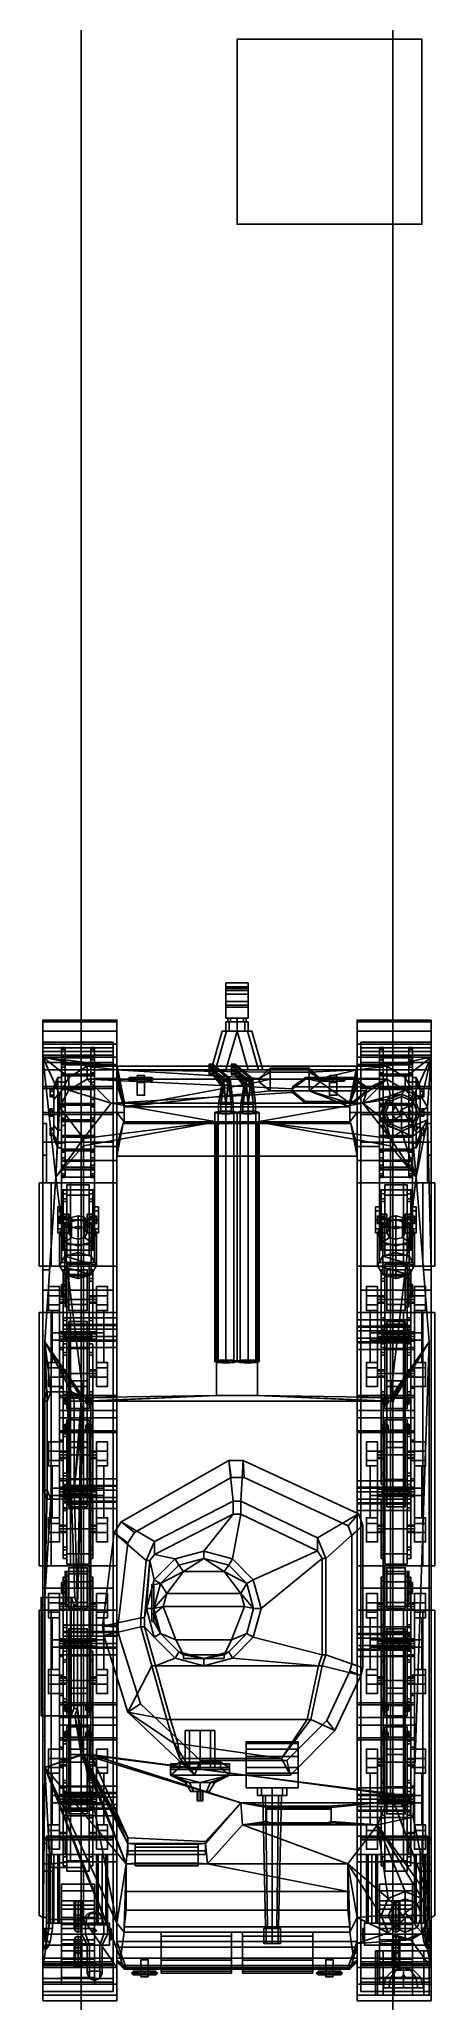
# Model space of a CAD drawing. Header units: millimetres. Extents: x -1.1 to 1.1, y -2.6 to 8.
import ezdxf

# ---------------------------------------------------------------- set-up
doc = ezdxf.new("R2010")
doc.units = ezdxf.units.MM
for name, color, linetype in [('_tmp', 4, 'Continuous'), ('base_patch', 6, 'Continuous'), ('fenders', 6, 'Continuous'), ('gun', 1, 'Continuous'), ('skirts', 6, 'Continuous'), ('sleeve', 5, 'Continuous'), ('suspension', 5, 'Continuous'), ('tracks', 3, 'Continuous'), ('turret', 2, 'Continuous'), ('wheels', 2, 'Continuous')]:
    doc.layers.add(name, color=color, linetype=linetype)

msp = doc.modelspace()

# ---------------------------------------------------------------- linework, layer by layer
for points in [[(1, 8.01, -6.35), (1, 8.01, -7.35), (0, 8.01, -7.35), (0, 8.01, -6.35)], [(1, 8.01, -7.35), (1, 7.01, -7.35), (0, 7.01, -7.35), (0, 8.01, -7.35)], [(0, 8.01, -7.35), (0, 7.01, -7.35), (0, 7.01, -6.35), (0, 8.01, -6.35)], [(0, 8.01, -6.35), (0, 7.01, -6.35), (1, 7.01, -6.35), (1, 8.01, -6.35)], [(1, 7.01, -6.35), (1, 7.01, -7.35), (1, 8.01, -7.35), (1, 8.01, -6.35)], [(0, 7.01, -6.35), (0, 7.01, -7.35), (1, 7.01, -7.35), (1, 7.01, -6.35)], [(-0.06, 2.81, 0.95), (-0.06, 2.81, 1.01), (-0.06, 2.91, 0.95), (-0.06, 2.88, 0.9)], [(-0.06, 2.91, 0.95), (-0.06, 2.81, 1.01), (0.06, 2.81, 1.01), (0.06, 2.91, 0.95)], [(-0.06, 2.88, 0.9), (-0.06, 2.91, 0.95), (0.06, 2.91, 0.95), (0.06, 2.88, 0.9)], [(-0.06, 2.87, 0.78), (-0.06, 2.91, 0.85), (0.06, 2.91, 0.85), (0.06, 2.87, 0.78)], [(-0.06, 2.87, 0.86), (-0.06, 2.91, 0.85), (-0.06, 2.87, 0.78), (-0.06, 2.85, 0.84)], [(-0.06, 2.87, 0.9), (-0.06, 2.89, 0.9), (-0.06, 2.91, 0.85), (-0.06, 2.87, 0.86)], [(-0.06, 2.91, 0.85), (-0.06, 2.89, 0.9), (0.06, 2.89, 0.9), (0.06, 2.91, 0.85)], [(0.06, 2.87, 0.9), (0.06, 2.89, 0.9), (-0.06, 2.89, 0.9), (-0.06, 2.87, 0.9)], [(0.06, 2.88, 0.9), (0.06, 2.81, 0.95), (-0.06, 2.81, 0.95), (-0.06, 2.88, 0.9)], [(-0.06, 2.85, 0.84), (-0.06, 2.87, 0.78), (-0.06, 2.78, 0.78), (-0.06, 2.81, 0.84)], [(-0.06, 2.78, 0.78), (-0.06, 2.87, 0.78), (0.06, 2.87, 0.78), (0.06, 2.78, 0.78)], [(0.06, 2.85, 0.84), (0.06, 2.87, 0.86), (-0.06, 2.87, 0.86), (-0.06, 2.85, 0.84)], [(0.06, 2.87, 0.86), (0.06, 2.87, 0.9), (-0.06, 2.87, 0.9), (-0.06, 2.87, 0.86)], [(0.06, 2.91, 0.95), (0.06, 2.81, 1.01), (0.06, 2.81, 0.95), (0.06, 2.88, 0.9)], [(0.06, 2.87, 0.78), (0.06, 2.91, 0.85), (0.06, 2.87, 0.86), (0.06, 2.85, 0.84)], [(0.06, 2.91, 0.85), (0.06, 2.89, 0.9), (0.06, 2.87, 0.9), (0.06, 2.87, 0.86)], [(0.06, 2.78, 0.78), (0.06, 2.87, 0.78), (0.06, 2.85, 0.84), (0.06, 2.81, 0.84)], [(0.06, 2.81, 0.84), (0.06, 2.85, 0.84), (-0.06, 2.85, 0.84), (-0.06, 2.81, 0.84)], [(-0.06, 2.79, 0.92), (-0.06, 2.72, 0.99), (-0.06, 2.81, 1.01), (-0.06, 2.81, 0.95)], [(-0.06, 2.81, 1.01), (-0.06, 2.72, 0.99), (0.06, 2.72, 0.99), (0.06, 2.81, 1.01)], [(0.06, 2.81, 0.95), (0.06, 2.79, 0.92), (-0.06, 2.79, 0.92), (-0.06, 2.81, 0.95)], [(-0.06, 2.81, 0.84), (-0.06, 2.78, 0.78), (-0.06, 2.72, 0.82), (-0.06, 2.79, 0.86)], [(0.06, 2.79, 0.86), (0.06, 2.81, 0.84), (-0.06, 2.81, 0.84), (-0.06, 2.79, 0.86)], [(-0.06, 2.79, 0.86), (-0.06, 2.72, 0.82), (-0.06, 2.72, 0.99), (-0.06, 2.79, 0.92)], [(0.06, 2.79, 0.92), (0.06, 2.79, 0.86), (-0.06, 2.79, 0.86), (-0.06, 2.79, 0.92)], [(-0.06, 2.72, 0.82), (-0.06, 2.78, 0.78), (0.06, 2.78, 0.78), (0.06, 2.72, 0.82)], [(0.06, 2.81, 1.01), (0.06, 2.72, 0.99), (0.06, 2.79, 0.92), (0.06, 2.81, 0.95)], [(0.06, 2.72, 0.82), (0.06, 2.78, 0.78), (0.06, 2.81, 0.84), (0.06, 2.79, 0.86)], [(0.06, 2.72, 0.99), (0.06, 2.72, 0.82), (0.06, 2.79, 0.86), (0.06, 2.79, 0.92)], [(-0.057, 2.65, 0.937), (-0.08, 2.65, 0.88), (-0.14, 2.44, 0.88), (-0.117, 2.44, 0.937)], [(-0.08, 2.65, 0.88), (-0.057, 2.65, 0.823), (-0.117, 2.44, 0.823), (-0.14, 2.44, 0.88)], [(0, 2.65, 0.96), (-0.057, 2.65, 0.937), (-0.117, 2.44, 0.937), (-0.06, 2.44, 0.96)], [(-0.057, 2.65, 0.823), (0, 2.65, 0.8), (-0.06, 2.44, 0.8), (-0.117, 2.44, 0.823)], [(-0.042, 2.65, 0.922), (-0.06, 2.65, 0.88), (-0.08, 2.65, 0.88), (-0.057, 2.65, 0.937)], [(-0.06, 2.65, 0.88), (-0.042, 2.65, 0.838), (-0.057, 2.65, 0.823), (-0.08, 2.65, 0.88)], [(-0.06, 2.72, 0.99), (-0.06, 2.72, 0.82), (0.06, 2.72, 0.82), (0.06, 2.72, 0.99)], [(-0.042, 2.7, 0.922), (-0.06, 2.7, 0.88), (-0.06, 2.65, 0.88), (-0.042, 2.65, 0.922)], [(-0.06, 2.7, 0.88), (-0.042, 2.7, 0.838), (-0.042, 2.65, 0.838), (-0.06, 2.65, 0.88)], [(-0.035, 2.7, 0.915), (-0.05, 2.7, 0.88), (-0.06, 2.7, 0.88), (-0.042, 2.7, 0.922)], [(-0.05, 2.7, 0.88), (-0.035, 2.7, 0.845), (-0.042, 2.7, 0.838), (-0.06, 2.7, 0.88)], [(0, 2.65, 0.96), (0, 2.65, 0.96), (-0.06, 2.44, 0.96), (0.06, 2.44, 0.96)], [(0, 2.65, 0.8), (0, 2.65, 0.8), (0.06, 2.44, 0.8), (-0.06, 2.44, 0.8)], [(0, 2.65, 0.94), (-0.042, 2.65, 0.922), (-0.057, 2.65, 0.937), (0, 2.65, 0.96)], [(-0.042, 2.65, 0.838), (0, 2.65, 0.82), (0, 2.65, 0.8), (-0.057, 2.65, 0.823)], [(-0.035, 2.72, 0.915), (-0.05, 2.72, 0.88), (-0.05, 2.7, 0.88), (-0.035, 2.7, 0.915)], [(-0.05, 2.72, 0.88), (-0.035, 2.72, 0.845), (-0.035, 2.7, 0.845), (-0.05, 2.7, 0.88)], [(0, 2.7, 0.94), (-0.042, 2.7, 0.922), (-0.042, 2.65, 0.922), (0, 2.65, 0.94)], [(-0.042, 2.7, 0.838), (0, 2.7, 0.82), (0, 2.65, 0.82), (-0.042, 2.65, 0.838)], [(0, 2.7, 0.93), (-0.035, 2.7, 0.915), (-0.042, 2.7, 0.922), (0, 2.7, 0.94)], [(-0.035, 2.7, 0.845), (0, 2.7, 0.83), (0, 2.7, 0.82), (-0.042, 2.7, 0.838)], [(0, 2.72, 0.93), (-0.035, 2.72, 0.915), (-0.035, 2.7, 0.915), (0, 2.7, 0.93)], [(-0.035, 2.72, 0.845), (0, 2.72, 0.83), (0, 2.7, 0.83), (-0.035, 2.7, 0.845)], [(0.035, 2.72, 0.915), (0, 2.72, 0.93), (0, 2.7, 0.93), (0.035, 2.7, 0.915)], [(0, 2.72, 0.83), (0.035, 2.72, 0.845), (0.035, 2.7, 0.845), (0, 2.7, 0.83)], [(0.042, 2.7, 0.922), (0, 2.7, 0.94), (0, 2.65, 0.94), (0.042, 2.65, 0.922)], [(0, 2.7, 0.82), (0.042, 2.7, 0.838), (0.042, 2.65, 0.838), (0, 2.65, 0.82)], [(0, 2.7, 0.83), (0.035, 2.7, 0.845), (0.042, 2.7, 0.838), (0, 2.7, 0.82)], [(0.035, 2.7, 0.915), (0, 2.7, 0.93), (0, 2.7, 0.94), (0.042, 2.7, 0.922)], [(0.057, 2.65, 0.937), (0, 2.65, 0.96), (0.06, 2.44, 0.96), (0.117, 2.44, 0.937)], [(0, 2.65, 0.8), (0.057, 2.65, 0.823), (0.117, 2.44, 0.823), (0.06, 2.44, 0.8)], [(0, 2.65, 0.82), (0.042, 2.65, 0.838), (0.057, 2.65, 0.823), (0, 2.65, 0.8)], [(0.042, 2.65, 0.922), (0, 2.65, 0.94), (0, 2.65, 0.96), (0.057, 2.65, 0.937)], [(0.05, 2.72, 0.88), (0.035, 2.72, 0.915), (0.035, 2.7, 0.915), (0.05, 2.7, 0.88)], [(0.035, 2.72, 0.845), (0.05, 2.72, 0.88), (0.05, 2.7, 0.88), (0.035, 2.7, 0.845)], [(0.035, 2.7, 0.845), (0.05, 2.7, 0.88), (0.06, 2.7, 0.88), (0.042, 2.7, 0.838)], [(0.05, 2.7, 0.88), (0.035, 2.7, 0.915), (0.042, 2.7, 0.922), (0.06, 2.7, 0.88)], [(0.06, 2.7, 0.88), (0.042, 2.7, 0.922), (0.042, 2.65, 0.922), (0.06, 2.65, 0.88)], [(0.042, 2.7, 0.838), (0.06, 2.7, 0.88), (0.06, 2.65, 0.88), (0.042, 2.65, 0.838)], [(0.042, 2.65, 0.838), (0.06, 2.65, 0.88), (0.08, 2.65, 0.88), (0.057, 2.65, 0.823)], [(0.06, 2.65, 0.88), (0.042, 2.65, 0.922), (0.057, 2.65, 0.937), (0.08, 2.65, 0.88)], [(0.08, 2.65, 0.88), (0.057, 2.65, 0.937), (0.117, 2.44, 0.937), (0.14, 2.44, 0.88)], [(0.057, 2.65, 0.823), (0.08, 2.65, 0.88), (0.14, 2.44, 0.88), (0.117, 2.44, 0.823)], [(-0.91, 2.4, 0.97), (-0.91, 2.33, 1.11), (-0.81, 2.39, 1.11), (-0.81, 2.46, 0.97)], [(-0.65, 2.44, 0.97), (-0.81, 2.46, 0.97), (0.81, 2.46, 0.97), (0.65, 2.44, 0.97)], [(-0.81, 2.46, 0.97), (-0.81, 2.39, 1.11), (0.81, 2.39, 1.11), (0.81, 2.46, 0.97)], [(-0.65, 2.394, 0.654), (-0.65, 2.47, 0.47), (-0.77, 2.47, 0.47), (-0.77, 2.394, 0.654)], [(-0.65, 2.47, 0.47), (-0.65, 2.394, 0.286), (-0.77, 2.394, 0.286), (-0.77, 2.47, 0.47)], [(-0.65, 2.394, 0.286), (-0.65, 2.47, 0.47), (-0.61, 2.27, 0.47), (-0.61, 2.252, 0.428)], [(-0.65, 2.47, 0.47), (-0.65, 2.394, 0.654), (-0.61, 2.26, 0.494), (-0.61, 2.27, 0.47)], [(-0.65, 2.44, 0.8), (-0.65, 2.44, 0.97), (0.65, 2.44, 0.97), (0.65, 2.44, 0.8)], [(0.18, 2.428, 0.78), (-0.65, 2.44, 0.8), (0.65, 2.44, 0.8), (0.39, 2.428, 0.78)], [(-0.65, 2.44, 0.8), (-0.65, 2.44, 0.8), (0.18, 2.428, 0.78), (0.12, 2.393, 0.72)], [(-0.61, 2.24, 0.46), (-0.65, 2.44, 0.8), (0.12, 2.393, 0.72), (0.12, 2.375, 0.69)], [(-0.65, 2.21, 0.73), (-0.65, 2.44, 0.97), (-0.65, 2.44, 0.8), (-0.65, 2.362, 0.667)], [(-0.65, -2.36, 0.97), (-0.65, 2.44, 0.97), (-0.65, 2.21, 0.73), (-0.65, 2.026, 0.654)], [(-0.65, 2.362, 0.667), (-0.65, 2.44, 0.8), (-0.65, 2.44, 0.8), (-0.61, 2.24, 0.46)], [(-0.13, 2.442, 1.384), (-0.15, 2.442, 1.384), (-0.15, 2.472, 1.582), (-0.13, 2.472, 1.582)], [(-0.13, 2.472, 1.582), (-0.15, 2.472, 1.582), (-0.15, 2.464, 1.593), (-0.13, 2.464, 1.593)], [(-0.15, 2.464, 1.593), (-0.15, 2.472, 1.582), (-0.15, 2.442, 1.384), (-0.15, 2.431, 1.376)], [(-0.13, 2.464, 1.593), (-0.15, 2.464, 1.593), (-0.15, 2.454, 1.595), (-0.13, 2.454, 1.595)], [(-0.15, 2.454, 1.595), (-0.15, 2.464, 1.593), (-0.15, 2.431, 1.376), (-0.15, 2.421, 1.377)], [(-0.13, 2.454, 1.595), (-0.15, 2.454, 1.595), (-0.15, 2.442, 1.586), (-0.13, 2.442, 1.586)], [(-0.15, 2.442, 1.586), (-0.15, 2.454, 1.595), (-0.15, 2.421, 1.377), (-0.15, 2.413, 1.389)], [(-0.13, 2.442, 1.586), (-0.15, 2.442, 1.586), (-0.15, 2.413, 1.389), (-0.13, 2.413, 1.389)], [(-0.13, 2.431, 1.376), (-0.15, 2.431, 1.376), (-0.15, 2.442, 1.384), (-0.13, 2.442, 1.384)], [(-0.037, 2.393, 1.563), (-0.13, 2.472, 1.582), (-0.13, 2.464, 1.593), (-0.045, 2.39, 1.574)], [(-0.037, 2.373, 1.425), (-0.13, 2.442, 1.384), (-0.13, 2.472, 1.582), (-0.037, 2.393, 1.563)], [(-0.045, 2.39, 1.574), (-0.13, 2.464, 1.593), (-0.13, 2.454, 1.595), (-0.071, 2.375, 1.576)], [(-0.071, 2.375, 1.576), (-0.13, 2.454, 1.595), (-0.13, 2.442, 1.586), (-0.08, 2.369, 1.567)], [(-0.08, 2.369, 1.567), (-0.13, 2.442, 1.586), (-0.13, 2.413, 1.389), (-0.08, 2.348, 1.429)], [(-0.045, 2.366, 1.416), (-0.13, 2.431, 1.376), (-0.13, 2.442, 1.384), (-0.037, 2.373, 1.425)], [(-0.01, 2.442, 1.384), (-0.03, 2.442, 1.384), (-0.03, 2.472, 1.582), (-0.01, 2.472, 1.582)], [(-0.03, 2.464, 1.593), (-0.03, 2.472, 1.582), (-0.03, 2.442, 1.384), (-0.03, 2.431, 1.376)], [(-0.01, 2.472, 1.582), (-0.03, 2.472, 1.582), (-0.03, 2.464, 1.593), (-0.01, 2.464, 1.593)], [(-0.03, 2.454, 1.595), (-0.03, 2.464, 1.593), (-0.03, 2.431, 1.376), (-0.03, 2.421, 1.377)], [(-0.01, 2.464, 1.593), (-0.03, 2.464, 1.593), (-0.03, 2.454, 1.595), (-0.01, 2.454, 1.595)], [(-0.03, 2.442, 1.586), (-0.03, 2.454, 1.595), (-0.03, 2.421, 1.377), (-0.03, 2.413, 1.389)], [(-0.01, 2.454, 1.595), (-0.03, 2.454, 1.595), (-0.03, 2.442, 1.586), (-0.01, 2.442, 1.586)], [(-0.01, 2.442, 1.586), (-0.03, 2.442, 1.586), (-0.03, 2.413, 1.389), (-0.01, 2.413, 1.389)], [(-0.01, 2.431, 1.376), (-0.03, 2.431, 1.376), (-0.03, 2.442, 1.384), (-0.01, 2.442, 1.384)], [(0.083, 2.373, 1.425), (-0.01, 2.442, 1.384), (-0.01, 2.472, 1.582), (0.083, 2.393, 1.563)], [(0.083, 2.393, 1.563), (-0.01, 2.472, 1.582), (-0.01, 2.464, 1.593), (0.075, 2.39, 1.574)], [(0.075, 2.39, 1.574), (-0.01, 2.464, 1.593), (-0.01, 2.454, 1.595), (0.049, 2.375, 1.576)], [(0.049, 2.375, 1.576), (-0.01, 2.454, 1.595), (-0.01, 2.442, 1.586), (0.04, 2.369, 1.567)], [(0.04, 2.369, 1.567), (-0.01, 2.442, 1.586), (-0.01, 2.413, 1.389), (0.04, 2.348, 1.429)], [(0.075, 2.366, 1.416), (-0.01, 2.431, 1.376), (-0.01, 2.442, 1.384), (0.083, 2.373, 1.425)], [(0.12, 2.393, 0.72), (0.12, 2.393, 0.72), (0.18, 2.428, 0.78), (0.18, 2.45, 0.72)], [(0.12, 2.393, 0.72), (0.12, 2.393, 0.72), (0.18, 2.45, 0.72), (0.18, 2.45, 0.67)], [(0.12, 2.375, 0.69), (0.12, 2.393, 0.72), (0.18, 2.45, 0.67), (0.18, 2.39, 0.62)], [(0.18, 2.45, 0.72), (0.18, 2.428, 0.78), (0.39, 2.428, 0.78), (0.39, 2.45, 0.72)], [(0.18, 2.45, 0.67), (0.18, 2.45, 0.72), (0.39, 2.45, 0.72), (0.39, 2.45, 0.67)], [(0.18, 2.39, 0.62), (0.18, 2.45, 0.67), (0.39, 2.45, 0.67), (0.39, 2.39, 0.62)], [(0.39, 2.45, 0.72), (0.39, 2.428, 0.78), (0.45, 2.393, 0.72)], [(0.39, 2.39, 0.62), (0.39, 2.45, 0.67), (0.45, 2.375, 0.69)], [(0.39, 2.45, 0.67), (0.39, 2.45, 0.72), (0.45, 2.393, 0.72), (0.45, 2.375, 0.69)], [(0.39, 2.428, 0.78), (0.65, 2.44, 0.8), (0.45, 2.393, 0.72)], [(0.45, 2.375, 0.69), (0.45, 2.393, 0.72), (0.65, 2.44, 0.8), (0.61, 2.26, 0.494)], [(0.65, 2.47, 0.47), (0.65, 2.394, 0.286), (0.61, 2.252, 0.428), (0.61, 2.27, 0.47)], [(0.65, 2.394, 0.654), (0.65, 2.47, 0.47), (0.61, 2.27, 0.47), (0.61, 2.26, 0.494)], [(0.61, 2.26, 0.494), (0.65, 2.44, 0.8), (0.65, 2.44, 0.8), (0.65, 2.362, 0.667)], [(0.65, 2.394, 0.286), (0.65, 2.47, 0.47), (0.77, 2.47, 0.47), (0.77, 2.394, 0.286)], [(0.65, 2.47, 0.47), (0.65, 2.394, 0.654), (0.77, 2.394, 0.654), (0.77, 2.47, 0.47)], [(0.65, 2.362, 0.667), (0.65, 2.44, 0.8), (0.65, 2.44, 0.97), (0.65, 2.21, 0.73)], [(0.65, 2.44, 0.97), (0.65, -2.36, 0.97), (0.65, 2.026, 0.654), (0.65, 2.21, 0.73)], [(0.81, 2.46, 0.97), (0.81, 2.39, 1.11), (0.91, 2.33, 1.11), (0.91, 2.4, 0.97)], [(-0.96, 2.31, 0.97), (-0.96, 2.24, 1.11), (-0.91, 2.33, 1.11), (-0.91, 2.4, 0.97)], [(-0.91, 2.33, 1.11), (-0.68, 2.26, 1.31), (-0.68, 2.26, 1.31), (-0.81, 2.39, 1.11)], [(-0.81, 2.39, 1.11), (-0.68, 2.26, 1.31), (0.3, 2.318, 1.22), (0.3, 2.338, 1.19)], [(-0.81, 2.39, 1.11), (-0.81, 2.39, 1.11), (0.3, 2.338, 1.19), (0.37, 2.39, 1.11)], [(-0.65, 2.21, 0.73), (-0.65, 2.394, 0.654), (-0.77, 2.394, 0.654), (-0.77, 2.21, 0.73)], [(-0.65, 2.394, 0.286), (-0.65, 2.21, 0.21), (-0.77, 2.21, 0.21), (-0.77, 2.394, 0.286)], [(-0.65, 2.21, 0.21), (-0.65, 2.394, 0.286), (-0.61, 2.252, 0.428), (-0.61, 2.21, 0.41)], [(-0.65, 2.394, 0.654), (-0.65, 2.362, 0.667), (-0.61, 2.26, 0.494)], [(-0.61, 2.24, 0.46), (-0.61, 2.24, 0.46), (0.12, 2.375, 0.69), (0.18, 2.328, 0.61)], [(-0.562, 2.4, 0.478), (-0.569, 2.39, 0.471), (-0.59, 2.39, 0.52), (-0.58, 2.4, 0.52)], [(-0.58, 2.4, 0.52), (-0.59, 2.39, 0.52), (-0.57, 2.39, 0.568), (-0.562, 2.4, 0.562)], [(-0.569, 2.39, 0.471), (-0.562, 2.38, 0.478), (-0.58, 2.38, 0.52), (-0.59, 2.39, 0.52)], [(-0.59, 2.39, 0.52), (-0.58, 2.38, 0.52), (-0.562, 2.38, 0.562), (-0.57, 2.39, 0.568)], [(-0.555, 2.39, 0.485), (-0.562, 2.4, 0.478), (-0.58, 2.4, 0.52), (-0.57, 2.39, 0.52)], [(-0.57, 2.39, 0.52), (-0.58, 2.4, 0.52), (-0.562, 2.4, 0.562), (-0.555, 2.39, 0.555)], [(-0.562, 2.38, 0.478), (-0.555, 2.39, 0.485), (-0.57, 2.39, 0.52), (-0.58, 2.38, 0.52)], [(-0.58, 2.38, 0.52), (-0.57, 2.39, 0.52), (-0.555, 2.39, 0.555), (-0.562, 2.38, 0.562)], [(-0.562, 2.4, 0.562), (-0.57, 2.39, 0.568), (-0.57, 2.39, 0.568), (-0.56, 2.4, 0.563)], [(-0.56, 2.4, 0.563), (-0.57, 2.39, 0.568), (-0.57, 2.39, 0.66), (-0.56, 2.4, 0.65)], [(-0.56, 2.4, 0.65), (-0.57, 2.39, 0.66), (-0.54, 2.39, 0.66), (-0.54, 2.4, 0.65)], [(-0.57, 2.39, 0.568), (-0.562, 2.38, 0.562), (-0.56, 2.38, 0.563), (-0.57, 2.39, 0.568)], [(-0.57, 2.39, 0.568), (-0.56, 2.38, 0.563), (-0.56, 2.38, 0.65), (-0.57, 2.39, 0.66)], [(-0.57, 2.39, 0.66), (-0.56, 2.38, 0.65), (-0.54, 2.38, 0.65), (-0.54, 2.39, 0.66)], [(-0.52, 2.4, 0.46), (-0.52, 2.39, 0.45), (-0.569, 2.39, 0.471), (-0.562, 2.4, 0.478)], [(-0.52, 2.39, 0.45), (-0.52, 2.38, 0.46), (-0.562, 2.38, 0.478), (-0.569, 2.39, 0.471)], [(-0.52, 2.39, 0.47), (-0.52, 2.4, 0.46), (-0.562, 2.4, 0.478), (-0.555, 2.39, 0.485)], [(-0.555, 2.39, 0.555), (-0.562, 2.4, 0.562), (-0.56, 2.4, 0.563), (-0.55, 2.39, 0.558)], [(-0.52, 2.38, 0.46), (-0.52, 2.39, 0.47), (-0.555, 2.39, 0.485), (-0.562, 2.38, 0.478)], [(-0.562, 2.38, 0.562), (-0.555, 2.39, 0.555), (-0.55, 2.39, 0.558), (-0.56, 2.38, 0.563)], [(-0.55, 2.39, 0.558), (-0.56, 2.4, 0.563), (-0.56, 2.4, 0.65), (-0.55, 2.39, 0.64)], [(-0.55, 2.39, 0.64), (-0.56, 2.4, 0.65), (-0.54, 2.4, 0.65), (-0.54, 2.39, 0.64)], [(-0.56, 2.38, 0.563), (-0.55, 2.39, 0.558), (-0.55, 2.39, 0.64), (-0.56, 2.38, 0.65)], [(-0.56, 2.38, 0.65), (-0.55, 2.39, 0.64), (-0.54, 2.39, 0.64), (-0.54, 2.38, 0.65)], [(-0.54, 2.41, 0.66), (-0.54, 2.41, 0.63), (-0.54, 2.38, 0.61), (-0.54, 2.39, 0.68)], [(-0.54, 2.41, 0.63), (-0.5, 2.41, 0.63), (-0.5, 2.38, 0.61), (-0.54, 2.38, 0.61)], [(-0.54, 2.41, 0.66), (-0.5, 2.41, 0.66), (-0.5, 2.41, 0.63), (-0.54, 2.41, 0.63)], [(-0.54, 2.39, 0.68), (-0.5, 2.39, 0.68), (-0.5, 2.41, 0.66), (-0.54, 2.41, 0.66)], [(-0.54, 2.39, 0.68), (-0.54, 2.38, 0.61), (-0.54, 2.303, 0.567), (-0.54, 2.373, 0.686)], [(-0.54, 2.373, 0.686), (-0.5, 2.373, 0.686), (-0.5, 2.39, 0.68), (-0.54, 2.39, 0.68)], [(-0.54, 2.38, 0.61), (-0.5, 2.38, 0.61), (-0.5, 2.303, 0.567), (-0.54, 2.303, 0.567)], [(-0.478, 2.4, 0.478), (-0.471, 2.39, 0.471), (-0.52, 2.39, 0.45), (-0.52, 2.4, 0.46)], [(-0.485, 2.39, 0.485), (-0.478, 2.4, 0.478), (-0.52, 2.4, 0.46), (-0.52, 2.39, 0.47)], [(-0.471, 2.39, 0.471), (-0.478, 2.38, 0.478), (-0.52, 2.38, 0.46), (-0.52, 2.39, 0.45)], [(-0.478, 2.38, 0.478), (-0.485, 2.39, 0.485), (-0.52, 2.39, 0.47), (-0.52, 2.38, 0.46)], [(-0.5, 2.41, 0.63), (-0.5, 2.41, 0.66), (-0.5, 2.39, 0.68), (-0.5, 2.38, 0.61)], [(-0.48, 2.4, 0.65), (-0.49, 2.39, 0.64), (-0.5, 2.39, 0.64), (-0.5, 2.4, 0.65)], [(-0.47, 2.39, 0.66), (-0.48, 2.4, 0.65), (-0.5, 2.4, 0.65), (-0.5, 2.39, 0.66)], [(-0.5, 2.38, 0.61), (-0.5, 2.39, 0.68), (-0.5, 2.373, 0.686), (-0.5, 2.303, 0.567)], [(-0.49, 2.39, 0.64), (-0.48, 2.38, 0.65), (-0.5, 2.38, 0.65), (-0.5, 2.39, 0.64)], [(-0.48, 2.38, 0.65), (-0.47, 2.39, 0.66), (-0.5, 2.39, 0.66), (-0.5, 2.38, 0.65)], [(-0.48, 2.4, 0.563), (-0.49, 2.39, 0.558), (-0.49, 2.39, 0.64), (-0.48, 2.4, 0.65)], [(-0.49, 2.39, 0.558), (-0.48, 2.4, 0.563), (-0.478, 2.4, 0.562), (-0.485, 2.39, 0.555)], [(-0.49, 2.39, 0.558), (-0.48, 2.38, 0.563), (-0.48, 2.38, 0.65), (-0.49, 2.39, 0.64)], [(-0.48, 2.38, 0.563), (-0.49, 2.39, 0.558), (-0.485, 2.39, 0.555), (-0.478, 2.38, 0.562)], [(-0.47, 2.39, 0.52), (-0.46, 2.4, 0.52), (-0.478, 2.4, 0.478), (-0.485, 2.39, 0.485)], [(-0.485, 2.39, 0.555), (-0.478, 2.4, 0.562), (-0.46, 2.4, 0.52), (-0.47, 2.39, 0.52)], [(-0.46, 2.38, 0.52), (-0.47, 2.39, 0.52), (-0.485, 2.39, 0.485), (-0.478, 2.38, 0.478)], [(-0.478, 2.38, 0.562), (-0.485, 2.39, 0.555), (-0.47, 2.39, 0.52), (-0.46, 2.38, 0.52)], [(-0.478, 2.4, 0.562), (-0.48, 2.4, 0.563), (-0.47, 2.39, 0.568), (-0.478, 2.4, 0.562)], [(-0.47, 2.39, 0.568), (-0.48, 2.4, 0.563), (-0.48, 2.4, 0.65), (-0.47, 2.39, 0.66)], [(-0.47, 2.39, 0.568), (-0.48, 2.38, 0.563), (-0.478, 2.38, 0.562), (-0.47, 2.39, 0.568)], [(-0.48, 2.38, 0.563), (-0.47, 2.39, 0.568), (-0.47, 2.39, 0.66), (-0.48, 2.38, 0.65)], [(-0.46, 2.4, 0.52), (-0.45, 2.39, 0.52), (-0.471, 2.39, 0.471), (-0.478, 2.4, 0.478)], [(-0.478, 2.4, 0.562), (-0.47, 2.39, 0.568), (-0.45, 2.39, 0.52), (-0.46, 2.4, 0.52)], [(-0.45, 2.39, 0.52), (-0.46, 2.38, 0.52), (-0.478, 2.38, 0.478), (-0.471, 2.39, 0.471)], [(-0.47, 2.39, 0.568), (-0.478, 2.38, 0.562), (-0.46, 2.38, 0.52), (-0.45, 2.39, 0.52)], [(-0.13, 2.421, 1.377), (-0.15, 2.421, 1.377), (-0.15, 2.431, 1.376), (-0.13, 2.431, 1.376)], [(-0.13, 2.413, 1.389), (-0.15, 2.413, 1.389), (-0.15, 2.421, 1.377), (-0.13, 2.421, 1.377)], [(-0.071, 2.351, 1.418), (-0.13, 2.421, 1.377), (-0.13, 2.431, 1.376), (-0.045, 2.366, 1.416)], [(-0.08, 2.348, 1.429), (-0.13, 2.413, 1.389), (-0.13, 2.421, 1.377), (-0.071, 2.351, 1.418)], [(-0.071, 2.375, 1.576), (-0.08, 2.369, 1.567), (-0.1, 2.259, 1.513), (-0.088, 2.264, 1.541)], [(-0.1, 2.259, 1.513), (-0.08, 2.369, 1.567), (-0.08, 2.348, 1.429), (-0.1, 2.259, 1.513)], [(-0.08, 2.348, 1.429), (-0.071, 2.351, 1.418), (-0.088, 2.255, 1.485), (-0.1, 2.259, 1.513)], [(-0.071, 2.375, 1.576), (-0.071, 2.375, 1.576), (-0.088, 2.264, 1.541), (-0.06, 2.265, 1.552)], [(-0.071, 2.351, 1.418), (-0.071, 2.351, 1.418), (-0.06, 2.254, 1.473), (-0.088, 2.255, 1.485)], [(-0.045, 2.39, 1.574), (-0.045, 2.39, 1.574), (-0.071, 2.375, 1.576), (-0.06, 2.265, 1.552)], [(-0.071, 2.351, 1.418), (-0.071, 2.351, 1.418), (-0.045, 2.366, 1.416), (-0.06, 2.254, 1.473)], [(-0.045, 2.39, 1.574), (-0.045, 2.39, 1.574), (-0.06, 2.265, 1.552), (-0.032, 2.264, 1.541)], [(-0.045, 2.366, 1.416), (-0.045, 2.366, 1.416), (-0.032, 2.255, 1.485), (-0.06, 2.254, 1.473)], [(-0.037, 2.393, 1.563), (-0.045, 2.39, 1.574), (-0.032, 2.264, 1.541), (-0.02, 2.259, 1.513)], [(-0.045, 2.366, 1.416), (-0.037, 2.373, 1.425), (-0.02, 2.259, 1.513), (-0.032, 2.255, 1.485)], [(-0.02, 2.259, 1.513), (-0.037, 2.373, 1.425), (-0.037, 2.393, 1.563), (-0.02, 2.259, 1.513)], [(-0.01, 2.421, 1.377), (-0.03, 2.421, 1.377), (-0.03, 2.431, 1.376), (-0.01, 2.431, 1.376)], [(-0.01, 2.413, 1.389), (-0.03, 2.413, 1.389), (-0.03, 2.421, 1.377), (-0.01, 2.421, 1.377)], [(0.049, 2.351, 1.418), (-0.01, 2.421, 1.377), (-0.01, 2.431, 1.376), (0.075, 2.366, 1.416)], [(0.04, 2.348, 1.429), (-0.01, 2.413, 1.389), (-0.01, 2.421, 1.377), (0.049, 2.351, 1.418)], [(0.049, 2.375, 1.576), (0.04, 2.369, 1.567), (0.02, 2.259, 1.513), (0.032, 2.264, 1.541)], [(0.02, 2.259, 1.513), (0.04, 2.369, 1.567), (0.04, 2.348, 1.429), (0.02, 2.259, 1.513)], [(0.04, 2.348, 1.429), (0.049, 2.351, 1.418), (0.032, 2.255, 1.485), (0.02, 2.259, 1.513)], [(0.049, 2.375, 1.576), (0.049, 2.375, 1.576), (0.032, 2.264, 1.541), (0.06, 2.265, 1.552)], [(0.049, 2.351, 1.418), (0.049, 2.351, 1.418), (0.06, 2.254, 1.473), (0.032, 2.255, 1.485)], [(0.075, 2.39, 1.574), (0.075, 2.39, 1.574), (0.049, 2.375, 1.576), (0.06, 2.265, 1.552)], [(0.049, 2.351, 1.418), (0.049, 2.351, 1.418), (0.075, 2.366, 1.416), (0.06, 2.254, 1.473)], [(0.075, 2.39, 1.574), (0.075, 2.39, 1.574), (0.06, 2.265, 1.552), (0.088, 2.264, 1.541)], [(0.075, 2.366, 1.416), (0.075, 2.366, 1.416), (0.088, 2.255, 1.485), (0.06, 2.254, 1.473)], [(0.083, 2.393, 1.563), (0.075, 2.39, 1.574), (0.088, 2.264, 1.541), (0.1, 2.259, 1.513)], [(0.075, 2.366, 1.416), (0.083, 2.373, 1.425), (0.1, 2.259, 1.513), (0.088, 2.255, 1.485)], [(0.1, 2.259, 1.513), (0.083, 2.373, 1.425), (0.083, 2.393, 1.563), (0.1, 2.259, 1.513)], [(0.12, 2.375, 0.69), (0.12, 2.375, 0.69), (0.18, 2.39, 0.62), (0.18, 2.328, 0.61)], [(0.18, 2.328, 0.61), (0.18, 2.39, 0.62), (0.39, 2.39, 0.62), (0.39, 2.328, 0.61)], [(0.37, 2.4, 1.12), (0.3, 2.348, 1.2), (0.7, 2.348, 1.2), (0.63, 2.4, 1.12)], [(0.37, 2.39, 1.11), (0.3, 2.338, 1.19), (0.3, 2.348, 1.2), (0.37, 2.4, 1.12)], [(0.3, 2.348, 1.2), (0.3, 2.328, 1.23), (0.7, 2.328, 1.23), (0.7, 2.348, 1.2)], [(0.3, 2.338, 1.19), (0.3, 2.318, 1.22), (0.3, 2.328, 1.23), (0.3, 2.348, 1.2)], [(0.63, 2.39, 1.11), (0.37, 2.39, 1.11), (0.37, 2.4, 1.12), (0.63, 2.4, 1.12)], [(0.39, 2.328, 0.61), (0.39, 2.39, 0.62), (0.45, 2.375, 0.69)], [(0.61, 2.26, 0.494), (0.39, 2.328, 0.61), (0.45, 2.375, 0.69)], [(0.478, 2.4, 0.478), (0.471, 2.39, 0.471), (0.45, 2.39, 0.52), (0.46, 2.4, 0.52)], [(0.46, 2.4, 0.52), (0.45, 2.39, 0.52), (0.47, 2.39, 0.568), (0.478, 2.4, 0.562)], [(0.471, 2.39, 0.471), (0.478, 2.38, 0.478), (0.46, 2.38, 0.52), (0.45, 2.39, 0.52)], [(0.45, 2.39, 0.52), (0.46, 2.38, 0.52), (0.478, 2.38, 0.562), (0.47, 2.39, 0.568)], [(0.485, 2.39, 0.485), (0.478, 2.4, 0.478), (0.46, 2.4, 0.52), (0.47, 2.39, 0.52)], [(0.47, 2.39, 0.52), (0.46, 2.4, 0.52), (0.478, 2.4, 0.562), (0.485, 2.39, 0.555)], [(0.478, 2.38, 0.478), (0.485, 2.39, 0.485), (0.47, 2.39, 0.52), (0.46, 2.38, 0.52)], [(0.46, 2.38, 0.52), (0.47, 2.39, 0.52), (0.485, 2.39, 0.555), (0.478, 2.38, 0.562)], [(0.48, 2.4, 0.563), (0.47, 2.39, 0.568), (0.47, 2.39, 0.66), (0.48, 2.4, 0.65)], [(0.478, 2.4, 0.562), (0.47, 2.39, 0.568), (0.47, 2.39, 0.568), (0.48, 2.4, 0.563)], [(0.48, 2.4, 0.65), (0.47, 2.39, 0.66), (0.5, 2.39, 0.66), (0.5, 2.4, 0.65)], [(0.47, 2.39, 0.568), (0.48, 2.38, 0.563), (0.48, 2.38, 0.65), (0.47, 2.39, 0.66)], [(0.47, 2.39, 0.568), (0.478, 2.38, 0.562), (0.48, 2.38, 0.563), (0.47, 2.39, 0.568)], [(0.47, 2.39, 0.66), (0.48, 2.38, 0.65), (0.5, 2.38, 0.65), (0.5, 2.39, 0.66)], [(0.52, 2.4, 0.46), (0.52, 2.39, 0.45), (0.471, 2.39, 0.471), (0.478, 2.4, 0.478)], [(0.52, 2.39, 0.45), (0.52, 2.38, 0.46), (0.478, 2.38, 0.478), (0.471, 2.39, 0.471)], [(0.52, 2.39, 0.47), (0.52, 2.4, 0.46), (0.478, 2.4, 0.478), (0.485, 2.39, 0.485)], [(0.485, 2.39, 0.555), (0.478, 2.4, 0.562), (0.48, 2.4, 0.563), (0.49, 2.39, 0.558)], [(0.52, 2.38, 0.46), (0.52, 2.39, 0.47), (0.485, 2.39, 0.485), (0.478, 2.38, 0.478)], [(0.478, 2.38, 0.562), (0.485, 2.39, 0.555), (0.49, 2.39, 0.558), (0.48, 2.38, 0.563)], [(0.49, 2.39, 0.558), (0.48, 2.4, 0.563), (0.48, 2.4, 0.65), (0.49, 2.39, 0.64)], [(0.49, 2.39, 0.64), (0.48, 2.4, 0.65), (0.5, 2.4, 0.65), (0.5, 2.39, 0.64)], [(0.48, 2.38, 0.563), (0.49, 2.39, 0.558), (0.49, 2.39, 0.64), (0.48, 2.38, 0.65)], [(0.48, 2.38, 0.65), (0.49, 2.39, 0.64), (0.5, 2.39, 0.64), (0.5, 2.38, 0.65)], [(0.5, 2.41, 0.66), (0.5, 2.41, 0.63), (0.5, 2.38, 0.61), (0.5, 2.39, 0.68)], [(0.5, 2.41, 0.63), (0.54, 2.41, 0.63), (0.54, 2.38, 0.61), (0.5, 2.38, 0.61)], [(0.5, 2.41, 0.66), (0.54, 2.41, 0.66), (0.54, 2.41, 0.63), (0.5, 2.41, 0.63)], [(0.5, 2.39, 0.68), (0.54, 2.39, 0.68), (0.54, 2.41, 0.66), (0.5, 2.41, 0.66)], [(0.5, 2.39, 0.68), (0.5, 2.38, 0.61), (0.5, 2.303, 0.567), (0.5, 2.373, 0.686)], [(0.5, 2.373, 0.686), (0.54, 2.373, 0.686), (0.54, 2.39, 0.68), (0.5, 2.39, 0.68)], [(0.5, 2.38, 0.61), (0.54, 2.38, 0.61), (0.54, 2.303, 0.567), (0.5, 2.303, 0.567)], [(0.555, 2.39, 0.485), (0.562, 2.4, 0.478), (0.52, 2.4, 0.46), (0.52, 2.39, 0.47)], [(0.562, 2.4, 0.478), (0.569, 2.39, 0.471), (0.52, 2.39, 0.45), (0.52, 2.4, 0.46)], [(0.562, 2.38, 0.478), (0.555, 2.39, 0.485), (0.52, 2.39, 0.47), (0.52, 2.38, 0.46)], [(0.569, 2.39, 0.471), (0.562, 2.38, 0.478), (0.52, 2.38, 0.46), (0.52, 2.39, 0.45)], [(0.54, 2.41, 0.63), (0.54, 2.41, 0.66), (0.54, 2.39, 0.68), (0.54, 2.38, 0.61)], [(0.57, 2.39, 0.66), (0.56, 2.4, 0.65), (0.54, 2.4, 0.65), (0.54, 2.39, 0.66)], [(0.56, 2.4, 0.65), (0.55, 2.39, 0.64), (0.54, 2.39, 0.64), (0.54, 2.4, 0.65)], [(0.56, 2.38, 0.65), (0.57, 2.39, 0.66), (0.54, 2.39, 0.66), (0.54, 2.38, 0.65)], [(0.55, 2.39, 0.64), (0.56, 2.38, 0.65), (0.54, 2.38, 0.65), (0.54, 2.39, 0.64)], [(0.54, 2.38, 0.61), (0.54, 2.39, 0.68), (0.54, 2.373, 0.686), (0.54, 2.303, 0.567)], [(0.55, 2.39, 0.558), (0.56, 2.4, 0.563), (0.562, 2.4, 0.562), (0.555, 2.39, 0.555)], [(0.56, 2.4, 0.563), (0.55, 2.39, 0.558), (0.55, 2.39, 0.64), (0.56, 2.4, 0.65)], [(0.56, 2.38, 0.563), (0.55, 2.39, 0.558), (0.555, 2.39, 0.555), (0.562, 2.38, 0.562)], [(0.55, 2.39, 0.558), (0.56, 2.38, 0.563), (0.56, 2.38, 0.65), (0.55, 2.39, 0.64)], [(0.57, 2.39, 0.52), (0.58, 2.4, 0.52), (0.562, 2.4, 0.478), (0.555, 2.39, 0.485)], [(0.555, 2.39, 0.555), (0.562, 2.4, 0.562), (0.58, 2.4, 0.52), (0.57, 2.39, 0.52)], [(0.58, 2.38, 0.52), (0.57, 2.39, 0.52), (0.555, 2.39, 0.485), (0.562, 2.38, 0.478)], [(0.562, 2.38, 0.562), (0.555, 2.39, 0.555), (0.57, 2.39, 0.52), (0.58, 2.38, 0.52)], [(0.57, 2.39, 0.568), (0.56, 2.4, 0.563), (0.56, 2.4, 0.65), (0.57, 2.39, 0.66)], [(0.562, 2.4, 0.562), (0.56, 2.4, 0.563), (0.57, 2.39, 0.568), (0.562, 2.4, 0.562)], [(0.56, 2.38, 0.563), (0.57, 2.39, 0.568), (0.57, 2.39, 0.66), (0.56, 2.38, 0.65)], [(0.57, 2.39, 0.568), (0.56, 2.38, 0.563), (0.562, 2.38, 0.562), (0.57, 2.39, 0.568)], [(0.58, 2.4, 0.52), (0.59, 2.39, 0.52), (0.569, 2.39, 0.471), (0.562, 2.4, 0.478)], [(0.562, 2.4, 0.562), (0.57, 2.39, 0.568), (0.59, 2.39, 0.52), (0.58, 2.4, 0.52)], [(0.59, 2.39, 0.52), (0.58, 2.38, 0.52), (0.562, 2.38, 0.478), (0.569, 2.39, 0.471)], [(0.57, 2.39, 0.568), (0.562, 2.38, 0.562), (0.58, 2.38, 0.52), (0.59, 2.39, 0.52)], [(0.65, 2.394, 0.286), (0.65, 2.21, 0.21), (0.61, 2.21, 0.41), (0.61, 2.252, 0.428)], [(0.63, 2.4, 1.12), (0.7, 2.348, 1.2), (0.7, 2.338, 1.19), (0.63, 2.39, 1.11)], [(0.63, 2.39, 1.11), (0.7, 2.338, 1.19), (0.81, 2.39, 1.11)], [(0.65, 2.21, 0.21), (0.65, 2.394, 0.286), (0.77, 2.394, 0.286), (0.77, 2.21, 0.21)], [(0.65, 2.394, 0.654), (0.65, 2.21, 0.73), (0.77, 2.21, 0.73), (0.77, 2.394, 0.654)], [(0.81, 2.39, 1.11), (0.68, 2.26, 1.31), (0.68, 2.26, 1.31), (0.83, 2.3, 1.25)], [(0.68, 2.26, 1.31), (0.68, 2.26, 1.31), (0.81, 2.39, 1.11), (0.7, 2.318, 1.22)], [(0.7, 2.338, 1.19), (0.7, 2.318, 1.22), (0.7, 2.318, 1.22), (0.81, 2.39, 1.11)], [(0.7, 2.348, 1.2), (0.7, 2.328, 1.23), (0.7, 2.318, 1.22), (0.7, 2.338, 1.19)], [(0.81, 2.39, 1.11), (0.83, 2.3, 1.25), (0.83, 2.3, 1.25), (0.91, 2.33, 1.11)], [(0.91, 2.4, 0.97), (0.91, 2.33, 1.11), (0.96, 2.31, 1.11), (0.96, 2.31, 0.97)], [(-0.98, 1.86, 0.97), (-0.98, 1.86, 1.11), (-0.96, 2.24, 1.11), (-0.96, 2.31, 0.97)], [(-0.98, 1.86, 1.11), (-0.98, 1.86, 1.11), (-0.83, 2.07, 1.35), (-0.96, 2.24, 1.11)], [(-0.96, 2.24, 1.11), (-0.83, 2.07, 1.35), (-0.68, 2.26, 1.31), (-0.91, 2.33, 1.11)], [(-0.83, 2.07, 1.35), (-0.83, 2.07, 1.35), (-0.11, 2.16, 1.47), (-0.68, 2.26, 1.31)], [(-0.68, 2.26, 1.31), (-0.68, 2.26, 1.31), (0.37, 2.26, 1.31), (0.3, 2.318, 1.22)], [(-0.68, 2.26, 1.31), (-0.11, 2.16, 1.47), (0.11, 2.16, 1.47), (0.68, 2.26, 1.31)], [(-0.61, 2.24, 0.46), (0.18, 2.328, 0.61), (0.39, 2.328, 0.61), (0.61, 2.24, 0.46)], [(-0.61, 2.24, 0.46), (-0.61, 2.252, 0.428), (-0.61, 2.27, 0.47), (-0.61, 2.26, 0.494)], [(-0.61, 2.18, 0.422), (-0.61, 2.21, 0.41), (-0.61, 2.252, 0.428), (-0.61, 2.24, 0.46)], [(-0.61, 2.16, 0.41), (-0.61, 2.24, 0.46), (0.61, 2.24, 0.46), (0.61, 2.16, 0.41)], [(-0.088, 2.264, 1.541), (-0.1, 2.259, 1.513), (-0.1, 2.21, 1.52), (-0.088, 2.214, 1.548)], [(-0.1, 2.259, 1.513), (-0.088, 2.255, 1.485), (-0.088, 2.206, 1.492), (-0.1, 2.21, 1.52)], [(-0.06, 2.265, 1.552), (-0.088, 2.264, 1.541), (-0.088, 2.214, 1.548), (-0.06, 2.216, 1.56)], [(-0.088, 2.255, 1.485), (-0.06, 2.254, 1.473), (-0.06, 2.204, 1.48), (-0.088, 2.206, 1.492)], [(-0.032, 2.264, 1.541), (-0.06, 2.265, 1.552), (-0.06, 2.216, 1.56), (-0.032, 2.214, 1.548)], [(-0.06, 2.254, 1.473), (-0.032, 2.255, 1.485), (-0.032, 2.206, 1.492), (-0.06, 2.204, 1.48)], [(-0.02, 2.259, 1.513), (-0.032, 2.264, 1.541), (-0.032, 2.214, 1.548), (-0.02, 2.21, 1.52)], [(-0.032, 2.255, 1.485), (-0.02, 2.259, 1.513), (-0.02, 2.21, 1.52), (-0.032, 2.206, 1.492)], [(0.032, 2.264, 1.541), (0.02, 2.259, 1.513), (0.02, 2.21, 1.52), (0.032, 2.214, 1.548)], [(0.02, 2.259, 1.513), (0.032, 2.255, 1.485), (0.032, 2.206, 1.492), (0.02, 2.21, 1.52)], [(0.06, 2.265, 1.552), (0.032, 2.264, 1.541), (0.032, 2.214, 1.548), (0.06, 2.216, 1.56)], [(0.032, 2.255, 1.485), (0.06, 2.254, 1.473), (0.06, 2.204, 1.48), (0.032, 2.206, 1.492)], [(0.088, 2.264, 1.541), (0.06, 2.265, 1.552), (0.06, 2.216, 1.56), (0.088, 2.214, 1.548)], [(0.06, 2.254, 1.473), (0.088, 2.255, 1.485), (0.088, 2.206, 1.492), (0.06, 2.204, 1.48)], [(0.1, 2.259, 1.513), (0.088, 2.264, 1.541), (0.088, 2.214, 1.548), (0.1, 2.21, 1.52)], [(0.088, 2.255, 1.485), (0.1, 2.259, 1.513), (0.1, 2.21, 1.52), (0.088, 2.206, 1.492)], [(0.68, 2.26, 1.31), (0.11, 2.16, 1.47), (0.11, 2.16, 1.47), (0.83, 2.07, 1.35)], [(0.3, 2.328, 1.23), (0.37, 2.27, 1.32), (0.63, 2.27, 1.32), (0.7, 2.328, 1.23)], [(0.3, 2.318, 1.22), (0.37, 2.26, 1.31), (0.37, 2.27, 1.32), (0.3, 2.328, 1.23)], [(0.37, 2.26, 1.31), (0.63, 2.26, 1.31), (0.63, 2.27, 1.32), (0.37, 2.27, 1.32)], [(0.61, 2.26, 0.494), (0.61, 2.24, 0.46), (0.39, 2.328, 0.61)], [(0.61, 2.252, 0.428), (0.61, 2.24, 0.46), (0.61, 2.26, 0.494), (0.61, 2.27, 0.47)], [(0.61, 2.21, 0.41), (0.61, 2.18, 0.422), (0.61, 2.24, 0.46), (0.61, 2.252, 0.428)], [(0.63, 2.26, 1.31), (0.7, 2.318, 1.22), (0.7, 2.328, 1.23), (0.63, 2.27, 1.32)], [(0.68, 2.26, 1.31), (0.68, 2.26, 1.31), (0.7, 2.318, 1.22), (0.63, 2.26, 1.31)], [(0.83, 2.3, 1.25), (0.68, 2.26, 1.31), (0.68, 2.26, 1.31), (0.81, 2.28, 1.23)], [(0.81, 2.28, 1.23), (0.68, 2.26, 1.31), (0.68, 2.26, 1.31), (0.77, 2.19, 1.21)], [(0.77, 2.19, 1.21), (0.68, 2.26, 1.31), (0.68, 2.26, 1.31), (0.83, 2.07, 1.35)], [(0.829, 2.271, 1.28), (0.819, 2.281, 1.23), (0.79, 2.21, 1.23), (0.803, 2.21, 1.28)], [(0.819, 2.281, 1.23), (0.81, 2.28, 1.23), (0.81, 2.28, 1.23), (0.79, 2.21, 1.23)], [(0.855, 2.245, 1.33), (0.829, 2.271, 1.28), (0.803, 2.21, 1.28), (0.84, 2.21, 1.33)], [(0.89, 2.31, 1.23), (0.89, 2.31, 1.23), (0.81, 2.28, 1.23), (0.819, 2.281, 1.23)], [(0.89, 2.31, 1.23), (0.89, 2.31, 1.23), (0.83, 2.3, 1.25), (0.81, 2.28, 1.23)], [(0.89, 2.297, 1.28), (0.89, 2.31, 1.23), (0.819, 2.281, 1.23), (0.829, 2.271, 1.28)], [(0.89, 2.26, 1.33), (0.89, 2.297, 1.28), (0.829, 2.271, 1.28), (0.855, 2.245, 1.33)], [(0.83, 2.3, 1.25), (0.89, 2.31, 1.23), (0.91, 2.33, 1.25), (0.91, 2.33, 1.11)], [(0.875, 2.21, 1.344), (0.855, 2.245, 1.33), (0.84, 2.21, 1.33), (0.875, 2.21, 1.344)], [(0.89, 2.225, 1.344), (0.89, 2.26, 1.33), (0.855, 2.245, 1.33), (0.875, 2.21, 1.344)], [(0.951, 2.271, 1.28), (0.961, 2.281, 1.23), (0.89, 2.31, 1.23), (0.89, 2.297, 1.28)], [(0.925, 2.245, 1.33), (0.951, 2.271, 1.28), (0.89, 2.297, 1.28), (0.89, 2.26, 1.33)], [(0.89, 2.225, 1.344), (0.925, 2.245, 1.33), (0.89, 2.26, 1.33), (0.89, 2.225, 1.344)], [(0.905, 2.21, 1.344), (0.94, 2.21, 1.33), (0.925, 2.245, 1.33), (0.89, 2.225, 1.344)], [(0.91, 2.33, 1.11), (0.91, 2.33, 1.25), (0.961, 2.281, 1.23), (0.96, 2.31, 1.11)], [(0.94, 2.21, 1.33), (0.977, 2.21, 1.28), (0.951, 2.271, 1.28), (0.925, 2.245, 1.33)], [(0.977, 2.21, 1.28), (0.99, 2.21, 1.23), (0.961, 2.281, 1.23), (0.951, 2.271, 1.28)], [(0.96, 2.31, 0.97), (0.96, 2.31, 1.11), (1, 2.29, 1.11), (1, 2.29, 0.97)], [(0.96, 2.31, 1.11), (0.961, 2.281, 1.23), (0.961, 2.281, 1.23), (1, 2.29, 1.11)], [(1, 2.29, 1.11), (0.961, 2.281, 1.23), (0.99, 2.21, 1.23), (1.03, 2.24, 1.11)], [(1.03, 2.24, 1.11), (0.99, 2.21, 1.23), (0.961, 2.139, 1.23), (1.03, 2.17, 1.11)], [(1, 2.29, 0.97), (1, 2.29, 1.11), (1.03, 2.24, 1.11), (1.03, 2.24, 0.97)], [(1.03, 2.24, 0.97), (1.03, 2.24, 1.11), (1.03, 2.17, 1.11), (1.03, 2.17, 0.97)], [(-0.83, 2.03, 1.4), (-0.83, 0.67, 1.6), (-0.11, 0.68, 1.69), (-0.11, 2.16, 1.47)], [(-0.83, 2.03, 1.4), (-0.83, 2.03, 1.4), (-0.11, 2.16, 1.47), (-0.83, 2.07, 1.35)], [(-0.65, 2.026, 0.654), (-0.65, 2.21, 0.73), (-0.77, 2.21, 0.73), (-0.77, 2.026, 0.654)], [(-0.65, 2.21, 0.21), (-0.65, 2.026, 0.286), (-0.77, 2.026, 0.286), (-0.77, 2.21, 0.21)], [(-0.61, 2.16, 0.41), (-0.65, 2.21, 0.21), (-0.61, 2.21, 0.41), (-0.61, 2.18, 0.422)], [(-0.65, 2.026, 0.286), (-0.65, 2.21, 0.21), (-0.61, 2.16, 0.41), (-0.615, 2.15, 0.41)], [(-0.615, 2.15, 0.41), (-0.65, 1.975, 0.41), (-0.65, 1.975, 0.41), (-0.65, 2.026, 0.286)], [(-0.65, 1.975, 0.41), (-0.615, 2.15, 0.41), (0.615, 2.15, 0.41), (0.65, 1.975, 0.41)], [(-0.615, 2.15, 0.41), (-0.61, 2.16, 0.41), (0.61, 2.16, 0.41), (0.615, 2.15, 0.41)], [(-0.102, 2.216, 1.562), (-0.12, 2.21, 1.52), (-0.12, 0.865, 1.721), (-0.102, 0.871, 1.763)], [(-0.088, 2.214, 1.548), (-0.1, 2.21, 1.52), (-0.12, 2.21, 1.52), (-0.102, 2.216, 1.562)], [(-0.12, 2.21, 1.52), (-0.102, 2.204, 1.478), (-0.102, 0.859, 1.679), (-0.12, 0.865, 1.721)], [(-0.1, 2.21, 1.52), (-0.088, 2.206, 1.492), (-0.102, 2.204, 1.478), (-0.12, 2.21, 1.52)], [(-0.11, 2.16, 1.47), (-0.11, 0.68, 1.69), (0.11, 0.68, 1.69), (0.11, 2.16, 1.47)], [(-0.06, 2.219, 1.579), (-0.102, 2.216, 1.562), (-0.102, 0.871, 1.763), (-0.06, 0.874, 1.78)], [(-0.06, 2.216, 1.56), (-0.088, 2.214, 1.548), (-0.102, 2.216, 1.562), (-0.06, 2.219, 1.579)], [(-0.088, 2.206, 1.492), (-0.06, 2.204, 1.48), (-0.06, 2.201, 1.461), (-0.102, 2.204, 1.478)], [(-0.102, 2.204, 1.478), (-0.06, 2.201, 1.461), (-0.06, 0.856, 1.662), (-0.102, 0.859, 1.679)], [(-0.018, 2.216, 1.562), (-0.06, 2.219, 1.579), (-0.06, 0.874, 1.78), (-0.018, 0.871, 1.763)], [(-0.032, 2.214, 1.548), (-0.06, 2.216, 1.56), (-0.06, 2.219, 1.579), (-0.018, 2.216, 1.562)], [(-0.06, 2.204, 1.48), (-0.032, 2.206, 1.492), (-0.018, 2.204, 1.478), (-0.06, 2.201, 1.461)], [(-0.06, 2.201, 1.461), (-0.018, 2.204, 1.478), (-0.018, 0.859, 1.679), (-0.06, 0.856, 1.662)], [(-0.02, 2.21, 1.52), (-0.032, 2.214, 1.548), (-0.018, 2.216, 1.562), (0, 2.21, 1.52)], [(-0.032, 2.206, 1.492), (-0.02, 2.21, 1.52), (0, 2.21, 1.52), (-0.018, 2.204, 1.478)], [(0, 2.21, 1.52), (-0.018, 2.216, 1.562), (-0.018, 0.871, 1.763), (0, 0.865, 1.721)], [(-0.018, 2.204, 1.478), (0, 2.21, 1.52), (0, 0.865, 1.721), (-0.018, 0.859, 1.679)], [(0.018, 2.216, 1.562), (0, 2.21, 1.52), (0, 0.865, 1.721), (0.018, 0.871, 1.763)], [(0.032, 2.214, 1.548), (0.02, 2.21, 1.52), (0, 2.21, 1.52), (0.018, 2.216, 1.562)], [(0, 2.21, 1.52), (0.018, 2.204, 1.478), (0.018, 0.859, 1.679), (0, 0.865, 1.721)], [(0.02, 2.21, 1.52), (0.032, 2.206, 1.492), (0.018, 2.204, 1.478), (0, 2.21, 1.52)], [(0.06, 2.219, 1.579), (0.018, 2.216, 1.562), (0.018, 0.871, 1.763), (0.06, 0.874, 1.78)], [(0.06, 2.216, 1.56), (0.032, 2.214, 1.548), (0.018, 2.216, 1.562), (0.06, 2.219, 1.579)], [(0.032, 2.206, 1.492), (0.06, 2.204, 1.48), (0.06, 2.201, 1.461), (0.018, 2.204, 1.478)], [(0.018, 2.204, 1.478), (0.06, 2.201, 1.461), (0.06, 0.856, 1.662), (0.018, 0.859, 1.679)], [(0.102, 2.216, 1.562), (0.06, 2.219, 1.579), (0.06, 0.874, 1.78), (0.102, 0.871, 1.763)], [(0.088, 2.214, 1.548), (0.06, 2.216, 1.56), (0.06, 2.219, 1.579), (0.102, 2.216, 1.562)], [(0.06, 2.204, 1.48), (0.088, 2.206, 1.492), (0.102, 2.204, 1.478), (0.06, 2.201, 1.461)], [(0.06, 2.201, 1.461), (0.102, 2.204, 1.478), (0.102, 0.859, 1.679), (0.06, 0.856, 1.662)], [(0.1, 2.21, 1.52), (0.088, 2.214, 1.548), (0.102, 2.216, 1.562), (0.12, 2.21, 1.52)], [(0.088, 2.206, 1.492), (0.1, 2.21, 1.52), (0.12, 2.21, 1.52), (0.102, 2.204, 1.478)], [(0.12, 2.21, 1.52), (0.102, 2.216, 1.562), (0.102, 0.871, 1.763), (0.12, 0.865, 1.721)], [(0.102, 2.204, 1.478), (0.12, 2.21, 1.52), (0.12, 0.865, 1.721), (0.102, 0.859, 1.679)], [(0.11, 2.16, 1.47), (0.11, 0.68, 1.69), (0.83, 0.67, 1.6), (0.83, 2.03, 1.4)], [(0.83, 2.07, 1.35), (0.11, 2.16, 1.47), (0.11, 2.16, 1.47), (0.83, 2.03, 1.4)], [(0.65, 2.21, 0.21), (0.61, 2.16, 0.41), (0.61, 2.18, 0.422), (0.61, 2.21, 0.41)], [(0.65, 2.21, 0.21), (0.65, 2.026, 0.286), (0.615, 2.15, 0.41), (0.61, 2.16, 0.41)], [(0.615, 2.15, 0.41), (0.615, 2.15, 0.41), (0.65, 2.026, 0.286), (0.65, 1.975, 0.41)], [(0.65, 2.026, 0.286), (0.65, 2.21, 0.21), (0.77, 2.21, 0.21), (0.77, 2.026, 0.286)], [(0.65, 2.21, 0.73), (0.65, 2.026, 0.654), (0.77, 2.026, 0.654), (0.77, 2.21, 0.73)], [(0.79, 2.21, 1.23), (0.77, 2.19, 1.21), (0.77, 2.19, 1.21), (0.81, 2.14, 1.23)], [(0.803, 2.21, 1.28), (0.79, 2.21, 1.23), (0.819, 2.139, 1.23), (0.829, 2.149, 1.28)], [(0.79, 2.21, 1.23), (0.79, 2.21, 1.23), (0.81, 2.14, 1.23), (0.819, 2.139, 1.23)], [(0.79, 2.21, 1.23), (0.79, 2.21, 1.23), (0.83, 2.07, 1.35), (0.81, 2.14, 1.23)], [(0.84, 2.21, 1.33), (0.803, 2.21, 1.28), (0.829, 2.149, 1.28), (0.855, 2.175, 1.33)], [(0.89, 2.11, 1.23), (0.81, 2.14, 1.23), (0.81, 2.14, 1.23), (0.83, 2.07, 1.35)], [(0.829, 2.149, 1.28), (0.819, 2.139, 1.23), (0.89, 2.11, 1.23), (0.89, 2.123, 1.28)], [(0.855, 2.175, 1.33), (0.829, 2.149, 1.28), (0.89, 2.123, 1.28), (0.89, 2.16, 1.33)], [(0.875, 2.21, 1.344), (0.84, 2.21, 1.33), (0.855, 2.175, 1.33), (0.89, 2.195, 1.344)], [(0.89, 2.195, 1.344), (0.855, 2.175, 1.33), (0.89, 2.16, 1.33), (0.89, 2.195, 1.344)], [(0.89, 2.225, 1.344), (0.875, 2.21, 1.344), (0.88, 2.21, 2.34), (0.89, 2.22, 2.34)], [(0.875, 2.21, 1.344), (0.89, 2.195, 1.344), (0.89, 2.2, 2.34), (0.88, 2.21, 2.34)], [(0.89, 2.22, 2.34), (0.88, 2.21, 2.34), (0.89, 2.2, 2.34), (0.9, 2.21, 2.34)], [(0.905, 2.21, 1.344), (0.89, 2.225, 1.344), (0.89, 2.22, 2.34), (0.9, 2.21, 2.34)], [(0.89, 2.195, 1.344), (0.905, 2.21, 1.344), (0.9, 2.21, 2.34), (0.89, 2.2, 2.34)], [(0.89, 2.195, 1.344), (0.89, 2.16, 1.33), (0.925, 2.175, 1.33), (0.905, 2.21, 1.344)], [(0.89, 2.16, 1.33), (0.89, 2.123, 1.28), (0.951, 2.149, 1.28), (0.925, 2.175, 1.33)], [(0.89, 2.123, 1.28), (0.89, 2.11, 1.23), (0.961, 2.139, 1.23), (0.951, 2.149, 1.28)], [(0.89, 2.11, 1.23), (0.95, 2.08, 1.11), (0.95, 2.08, 1.11), (0.961, 2.139, 1.23)], [(0.905, 2.21, 1.344), (0.925, 2.175, 1.33), (0.94, 2.21, 1.33), (0.905, 2.21, 1.344)], [(0.925, 2.175, 1.33), (0.951, 2.149, 1.28), (0.977, 2.21, 1.28), (0.94, 2.21, 1.33)], [(1, 2.12, 1.11), (0.961, 2.139, 1.23), (0.951, 2.149, 1.28), (0.95, 2.08, 1.11)], [(1, 2.12, 0.97), (1, 2.12, 1.11), (0.95, 2.08, 1.11), (0.95, 2.08, 0.97)], [(0.951, 2.149, 1.28), (0.961, 2.139, 1.23), (0.99, 2.21, 1.23), (0.977, 2.21, 1.28)], [(1.03, 2.17, 1.11), (0.961, 2.139, 1.23), (0.961, 2.139, 1.23), (1, 2.12, 1.11)], [(1.03, 2.17, 0.97), (1.03, 2.17, 1.11), (1, 2.12, 1.11), (1, 2.12, 0.97)], [(-0.98, 1.86, 1.11), (-0.98, 1.86, 1.11), (-0.83, 2.03, 1.4), (-0.83, 2.07, 1.35)], [(-0.98, 1.86, 1.11), (-0.83, 0.67, 1.6), (-0.83, 0.67, 1.6), (-0.83, 2.03, 1.4)], [(-0.65, 1.95, 0.47), (-0.65, 2.026, 0.654), (-0.77, 2.026, 0.654), (-0.77, 1.95, 0.47)], [(-0.65, 2.026, 0.286), (-0.65, 1.95, 0.47), (-0.77, 1.95, 0.47), (-0.77, 2.026, 0.286)], [(-0.65, -2.36, 0.97), (-0.65, -2.36, 0.97), (-0.65, 2.026, 0.654), (-0.65, 1.95, 0.47)], [(0.65, 1.95, 0.47), (0.65, 2.026, 0.286), (0.77, 2.026, 0.286), (0.77, 1.95, 0.47)], [(0.65, 2.026, 0.654), (0.65, 1.95, 0.47), (0.77, 1.95, 0.47), (0.77, 2.026, 0.654)], [(0.65, -2.36, 0.97), (0.65, -2.36, 0.97), (0.65, 1.95, 0.47), (0.65, 2.026, 0.654)], [(0.97, 1.86, 1.11), (0.89, 2.11, 1.23), (0.89, 2.11, 1.23), (0.83, 2.07, 1.35)], [(0.83, 2.07, 1.35), (0.83, 2.03, 1.4), (0.83, 2.03, 1.4), (0.97, 1.86, 1.11)], [(0.83, 2.03, 1.4), (0.83, 0.67, 1.6), (0.97, 1.86, 1.11), (0.83, 2.03, 1.4)], [(0.97, 1.86, 1.11), (0.95, 2.08, 1.11), (0.95, 2.08, 1.11), (0.89, 2.11, 1.23)], [(0.95, 2.08, 0.97), (0.95, 2.08, 1.11), (0.97, 1.86, 1.11), (0.97, 1.86, 0.97)], [(-0.65, -2.27, 0.41), (-0.65, 1.975, 0.41), (0.65, 1.975, 0.41), (0.65, -2.27, 0.41)], [(-0.65, -2.36, 0.97), (-0.65, 1.95, 0.47), (-0.65, 1.975, 0.41), (-0.65, -2.27, 0.41)], [(0.65, -2.27, 0.41), (0.65, 1.975, 0.41), (0.65, 1.95, 0.47), (0.65, -2.36, 0.97)], [(-1.04, 0.97, 0.97), (-1.04, 0.97, 1.11), (-0.98, 1.86, 1.11), (-0.98, 1.86, 0.97)], [(-1.04, 0.97, 1.11), (-0.83, 0.67, 1.6), (-0.83, 0.67, 1.6), (-0.98, 1.86, 1.11)], [(0.97, 1.86, 1.11), (0.83, 0.67, 1.6), (1.04, 0.97, 1.11), (0.97, 1.86, 1.11)], [(0.97, 1.86, 0.97), (0.97, 1.86, 1.11), (1.04, 0.97, 1.11), (1.04, 0.97, 0.97)], [(-1.04, -0.41, 1.06), (-1.04, -0.41, 1.11), (-1.04, 0.97, 1.11), (-1.04, 0.97, 0.97)], [(-1.04, 0.97, 1.11), (-0.83, 0.65, 1.69), (-0.83, 0.65, 1.69), (-0.83, 0.67, 1.6)], [(-1.04, -0.45, 1.02), (-1.04, 0.97, 0.97), (-1.04, -1.33, 0.97), (-1.04, -1.01, 1.02)], [(-1.04, -0.41, 1.06), (-1.04, 0.97, 0.97), (-1.04, 0.97, 0.97), (-1.04, -0.45, 1.02)], [(-0.895, 0.7, 1.51), (-1.04, 0.97, 1.11), (-1.007, 0.7, 1.2), (-0.895, 0.7, 1.51)], [(-1.04, 0.97, 1.11), (-1.04, 0.97, 1.11), (-1.026, 0.65, 1.15), (-1.007, 0.7, 1.2)], [(-1.04, 0.97, 1.11), (-1.04, -0.41, 1.11), (-1.026, 0.17, 1.15), (-1.026, 0.65, 1.15)], [(-0.83, 0.65, 1.69), (-0.83, 0.65, 1.69), (-1.04, 0.97, 1.11), (-0.895, 0.7, 1.51)], [(1.04, 0.97, 1.11), (0.83, 0.65, 1.69), (0.83, -1.47, 1.69), (1.04, -2.03, 1.11)], [(0.83, 0.67, 1.6), (0.83, 0.65, 1.69), (0.83, 0.65, 1.69), (1.04, 0.97, 1.11)], [(1.04, 0.97, 0.97), (1.04, 0.97, 1.11), (1.04, -2.03, 1.11), (1.04, -2.13, 0.97)], [(-0.06, 0.874, 1.78), (-0.102, 0.871, 1.763), (-0.12, 0.865, 1.721), (-0.018, 0.871, 1.763)], [(-0.018, 0.871, 1.763), (-0.12, 0.865, 1.721), (-0.102, 0.859, 1.679), (0, 0.865, 1.721)], [(0, 0.865, 1.721), (-0.102, 0.859, 1.679), (-0.06, 0.856, 1.662), (-0.018, 0.859, 1.679)], [(0.06, 0.874, 1.78), (0.018, 0.871, 1.763), (0, 0.865, 1.721), (0.102, 0.871, 1.763)], [(0.102, 0.871, 1.763), (0, 0.865, 1.721), (0.018, 0.859, 1.679), (0.12, 0.865, 1.721)], [(0.12, 0.865, 1.721), (0.018, 0.859, 1.679), (0.06, 0.856, 1.662), (0.102, 0.859, 1.679)], [(-1.046, 0.17, 1.15), (-1.027, 0.12, 1.2), (-1.027, 0.7, 1.2), (-1.046, 0.65, 1.15)], [(-1.007, 0.7, 1.2), (-1.026, 0.65, 1.15), (-1.046, 0.65, 1.15), (-1.027, 0.7, 1.2)], [(-1.026, 0.65, 1.15), (-1.026, 0.17, 1.15), (-1.046, 0.17, 1.15), (-1.046, 0.65, 1.15)], [(-1.027, 0.12, 1.2), (-0.915, 0.12, 1.51), (-0.915, 0.7, 1.51), (-1.027, 0.7, 1.2)], [(-0.895, 0.7, 1.51), (-1.007, 0.7, 1.2), (-1.027, 0.7, 1.2), (-0.915, 0.7, 1.51)], [(-0.915, 0.12, 1.51), (-0.901, 0.17, 1.55), (-0.901, 0.65, 1.55), (-0.915, 0.7, 1.51)], [(-0.881, 0.65, 1.55), (-0.895, 0.7, 1.51), (-0.915, 0.7, 1.51), (-0.901, 0.65, 1.55)], [(-0.881, 0.17, 1.55), (-0.881, 0.65, 1.55), (-0.901, 0.65, 1.55), (-0.901, 0.17, 1.55)], [(-0.83, 0.65, 1.69), (-0.83, 0.65, 1.69), (-0.895, 0.7, 1.51), (-0.881, 0.65, 1.55)], [(-0.83, 0.65, 1.69), (-0.83, 0.65, 1.69), (-0.881, 0.65, 1.55), (-0.881, 0.17, 1.55)], [(-0.863, -0.45, 1.6), (-0.83, 0.65, 1.69), (-0.83, 0.65, 1.69), (-0.881, 0.17, 1.55)], [(-0.863, -1.01, 1.6), (-0.83, -1.26, 1.69), (-0.83, 0.65, 1.69), (-0.863, -0.45, 1.6)], [(-0.83, 0.65, 1.69), (0.83, 0.65, 1.69), (0.11, 0.68, 1.69), (-0.11, 0.68, 1.69)], [(-0.83, 0.67, 1.6), (-0.83, 0.65, 1.69), (-0.83, 0.65, 1.69), (-0.11, 0.68, 1.69)], [(-0.83, -1.26, 1.69), (0.83, -1.47, 1.69), (0.83, 0.65, 1.69), (-0.83, 0.65, 1.69)], [(0.11, 0.68, 1.69), (0.83, 0.65, 1.69), (0.83, 0.65, 1.69), (0.83, 0.67, 1.6)], [(-1.026, 0.17, 1.15), (-1.007, 0.12, 1.2), (-1.027, 0.12, 1.2), (-1.046, 0.17, 1.15)], [(-1.04, -0.41, 1.11), (-1.04, -0.41, 1.11), (-1.007, 0.12, 1.2), (-1.026, 0.17, 1.15)], [(-1.04, -0.41, 1.11), (-0.877, -0.41, 1.56), (-0.895, 0.12, 1.51), (-1.007, 0.12, 1.2)], [(-1.007, 0.12, 1.2), (-0.895, 0.12, 1.51), (-0.915, 0.12, 1.51), (-1.027, 0.12, 1.2)], [(-0.895, 0.12, 1.51), (-0.881, 0.17, 1.55), (-0.901, 0.17, 1.55), (-0.915, 0.12, 1.51)], [(-0.877, -0.41, 1.56), (-0.863, -0.45, 1.6), (-0.881, 0.17, 1.55), (-0.895, 0.12, 1.51)], [(-1.06, -1.01, 1.02), (-1.06, -1.05, 1.06), (-1.06, -0.41, 1.06), (-1.06, -0.45, 1.02)], [(-1.06, -1.05, 1.06), (-1.06, -1.05, 1.11), (-1.06, -0.41, 1.11), (-1.06, -0.41, 1.06)], [(-1.06, -1.05, 1.11), (-0.897, -1.05, 1.56), (-0.897, -0.41, 1.56), (-1.06, -0.41, 1.11)], [(-0.897, -0.41, 1.56), (-0.877, -0.41, 1.56), (-1.04, -0.41, 1.11), (-1.06, -0.41, 1.11)], [(-1.06, -0.41, 1.11), (-1.04, -0.41, 1.11), (-1.04, -0.41, 1.06), (-1.06, -0.41, 1.06)], [(-1.06, -0.41, 1.06), (-1.04, -0.41, 1.06), (-1.04, -0.45, 1.02), (-1.06, -0.45, 1.02)], [(-0.897, -1.05, 1.56), (-0.883, -1.01, 1.6), (-0.883, -0.45, 1.6), (-0.897, -0.41, 1.56)], [(-0.883, -0.45, 1.6), (-0.863, -0.45, 1.6), (-0.877, -0.41, 1.56), (-0.897, -0.41, 1.56)], [(-1.06, -0.45, 1.02), (-1.04, -0.45, 1.02), (-1.04, -1.01, 1.02), (-1.06, -1.01, 1.02)], [(-0.883, -1.01, 1.6), (-0.863, -1.01, 1.6), (-0.863, -0.45, 1.6), (-0.883, -0.45, 1.6)], [(-1.06, -1.01, 1.02), (-1.04, -1.01, 1.02), (-1.04, -1.05, 1.06), (-1.06, -1.05, 1.06)], [(-1.06, -1.05, 1.11), (-1.04, -1.05, 1.11), (-0.877, -1.05, 1.56), (-0.897, -1.05, 1.56)], [(-1.06, -1.05, 1.06), (-1.04, -1.05, 1.06), (-1.04, -1.05, 1.11), (-1.06, -1.05, 1.11)], [(-1.04, -1.01, 1.02), (-1.04, -1.33, 0.97), (-1.04, -1.33, 0.97), (-1.04, -1.05, 1.06)], [(-1.04, -1.05, 1.11), (-1.04, -1.33, 1.11), (-0.83, -1.26, 1.69), (-0.877, -1.05, 1.56)], [(-1.04, -1.05, 1.06), (-1.04, -1.33, 0.97), (-1.04, -1.33, 1.11), (-1.04, -1.05, 1.11)], [(-0.897, -1.05, 1.56), (-0.877, -1.05, 1.56), (-0.863, -1.01, 1.6), (-0.883, -1.01, 1.6)], [(-0.877, -1.05, 1.56), (-0.83, -1.26, 1.69), (-0.83, -1.26, 1.69), (-0.863, -1.01, 1.6)], [(-0.65, -2.17, 1.11), (-0.83, -1.26, 1.69), (-0.83, -1.26, 1.69), (-1.04, -1.33, 1.11)], [(-0.6, -1.85, 1.35), (-0.83, -1.26, 1.69), (-0.83, -1.26, 1.69), (-0.65, -2.17, 1.11)], [(-0.59, -1.71, 1.69), (-0.83, -1.26, 1.69), (-0.83, -1.26, 1.69), (-0.59, -1.74, 1.6)], [(-0.59, -1.74, 1.6), (-0.83, -1.26, 1.69), (-0.83, -1.26, 1.69), (-0.6, -1.85, 1.35)], [(-0.17, -1.73, 1.69), (0.02, -1.52, 1.69), (-0.83, -1.26, 1.69), (-0.59, -1.71, 1.69)], [(0.76, -1.52, 1.69), (0.83, -1.47, 1.69), (-0.83, -1.26, 1.69), (0.02, -1.52, 1.69)], [(-0.65, -2.31, 0.97), (-0.65, -2.17, 1.11), (-1.04, -1.33, 1.11), (-1.04, -1.33, 0.97)], [(0.83, -1.47, 1.69), (0.83, -1.47, 1.69), (0.76, -1.52, 1.69), (0.76, -1.64, 1.35)], [(0.83, -1.47, 1.69), (0.83, -1.47, 1.69), (0.76, -1.64, 1.35), (1.04, -2.03, 1.11)], [(0.03, -1.64, 1.35), (0.02, -1.52, 1.69), (-0.17, -1.74, 1.6), (-0.16, -1.85, 1.35)], [(0.02, -1.52, 1.69), (-0.17, -1.73, 1.69), (-0.17, -1.74, 1.6)], [(0.49, -1.538, 1.64), (0.76, -1.52, 1.69), (0.02, -1.52, 1.69), (0.18, -1.538, 1.64)], [(0.18, -1.538, 1.64), (0.02, -1.52, 1.69), (0.02, -1.52, 1.69), (0.16, -1.545, 1.62)], [(0.16, -1.545, 1.62), (0.02, -1.52, 1.69), (0.03, -1.64, 1.35), (0.16, -1.622, 1.4)], [(0.18, -1.548, 1.64), (0.18, -1.538, 1.64), (0.16, -1.545, 1.62), (0.16, -1.555, 1.62)], [(0.16, -1.555, 1.62), (0.16, -1.545, 1.62), (0.16, -1.622, 1.4), (0.16, -1.632, 1.4)], [(0.51, -1.555, 1.62), (0.49, -1.548, 1.64), (0.18, -1.548, 1.64), (0.16, -1.555, 1.62)], [(0.51, -1.632, 1.4), (0.51, -1.555, 1.62), (0.16, -1.555, 1.62), (0.16, -1.632, 1.4)], [(0.49, -1.548, 1.64), (0.49, -1.538, 1.64), (0.18, -1.538, 1.64), (0.18, -1.548, 1.64)], [(0.51, -1.545, 1.62), (0.76, -1.52, 1.69), (0.76, -1.52, 1.69), (0.49, -1.538, 1.64)], [(0.51, -1.555, 1.62), (0.51, -1.545, 1.62), (0.49, -1.538, 1.64), (0.49, -1.548, 1.64)], [(0.51, -1.622, 1.4), (0.76, -1.64, 1.35), (0.76, -1.52, 1.69), (0.51, -1.545, 1.62)], [(0.51, -1.632, 1.4), (0.51, -1.622, 1.4), (0.51, -1.545, 1.62), (0.51, -1.555, 1.62)], [(0.6, -1.85, 1.35), (0.03, -1.64, 1.35), (-0.16, -1.85, 1.35), (0.6, -1.85, 1.35)], [(0.16, -1.622, 1.4), (0.03, -1.64, 1.35), (0.03, -1.64, 1.35), (0.18, -1.629, 1.38)], [(0.18, -1.629, 1.38), (0.03, -1.64, 1.35), (0.76, -1.64, 1.35), (0.49, -1.629, 1.38)], [(0.6, -1.85, 1.35), (0.76, -1.64, 1.35), (0.03, -1.64, 1.35), (0.6, -1.85, 1.35)], [(0.16, -1.632, 1.4), (0.16, -1.622, 1.4), (0.18, -1.629, 1.38), (0.18, -1.639, 1.38)], [(0.49, -1.639, 1.38), (0.51, -1.632, 1.4), (0.16, -1.632, 1.4), (0.18, -1.639, 1.38)], [(0.18, -1.639, 1.38), (0.18, -1.629, 1.38), (0.49, -1.629, 1.38), (0.49, -1.639, 1.38)], [(0.49, -1.639, 1.38), (0.49, -1.629, 1.38), (0.51, -1.622, 1.4), (0.51, -1.632, 1.4)], [(0.49, -1.629, 1.38), (0.76, -1.64, 1.35), (0.76, -1.64, 1.35), (0.51, -1.622, 1.4)], [(0.76, -1.64, 1.35), (0.76, -1.64, 1.35), (0.6, -1.85, 1.35), (0.818, -2.038, 1.13)], [(0.76, -1.64, 1.35), (0.76, -1.64, 1.35), (1.002, -2.038, 1.13), (1.04, -2.03, 1.11)], [(0.76, -1.64, 1.35), (0.76, -1.64, 1.35), (0.91, -2, 1.13), (1.002, -2.038, 1.13)], [(0.76, -1.64, 1.35), (0.76, -1.64, 1.35), (0.818, -2.038, 1.13), (0.91, -2, 1.13)], [(-0.55, -1.846, 1.36), (-0.55, -1.744, 1.59), (-0.59, -1.74, 1.6), (-0.6, -1.85, 1.35)], [(-0.17, -1.78, 1.68), (-0.17, -1.73, 1.69), (-0.59, -1.71, 1.69), (-0.59, -1.78, 1.68)], [(-0.59, -1.78, 1.68), (-0.59, -1.78, 1.68), (-0.59, -1.71, 1.69), (-0.59, -1.74, 1.6)], [(-0.21, -1.744, 1.59), (-0.17, -1.74, 1.6), (-0.59, -1.74, 1.6), (-0.55, -1.744, 1.59)], [(-0.17, -1.74, 1.6), (-0.17, -1.8, 1.64), (-0.59, -1.8, 1.64), (-0.59, -1.74, 1.6)], [(-0.59, -1.8, 1.64), (-0.59, -1.8, 1.66), (-0.59, -1.78, 1.68), (-0.59, -1.74, 1.6)], [(-0.17, -1.8, 1.66), (-0.17, -1.78, 1.68), (-0.59, -1.78, 1.68), (-0.59, -1.8, 1.66)], [(-0.17, -1.8, 1.64), (-0.17, -1.8, 1.66), (-0.59, -1.8, 1.66), (-0.59, -1.8, 1.64)], [(-0.21, -1.76, 1.59), (-0.21, -1.744, 1.59), (-0.55, -1.744, 1.59), (-0.55, -1.76, 1.59)], [(-0.55, -1.86, 1.36), (-0.55, -1.76, 1.59), (-0.55, -1.744, 1.59), (-0.55, -1.846, 1.36)], [(-0.21, -1.86, 1.36), (-0.21, -1.76, 1.59), (-0.55, -1.76, 1.59), (-0.55, -1.86, 1.36)], [(-0.16, -1.85, 1.35), (-0.17, -1.74, 1.6), (-0.21, -1.744, 1.59), (-0.21, -1.846, 1.36)], [(-0.21, -1.846, 1.36), (-0.21, -1.744, 1.59), (-0.21, -1.76, 1.59), (-0.21, -1.86, 1.36)], [(-0.17, -1.73, 1.69), (-0.17, -1.78, 1.68), (-0.17, -1.74, 1.6)], [(-0.17, -1.78, 1.68), (-0.17, -1.8, 1.66), (-0.17, -1.8, 1.64), (-0.17, -1.74, 1.6)], [(-0.61, -2.22, 1.11), (-0.6, -1.85, 1.35), (-0.6, -1.85, 1.35), (-0.65, -2.17, 1.11)], [(-0.61, -2.19, 1.17), (-0.6, -1.85, 1.35), (-0.6, -1.85, 1.35), (-0.61, -2.22, 1.11)], [(-0.6, -2.1, 1.24), (-0.6, -1.85, 1.35), (-0.6, -1.85, 1.35), (-0.61, -2.19, 1.17)], [(-0.16, -1.85, 1.35), (-0.21, -1.846, 1.36), (-0.55, -1.846, 1.36), (-0.6, -1.85, 1.35)], [(0.6, -2, 1.3), (-0.16, -1.85, 1.35), (-0.6, -1.85, 1.35), (-0.6, -2, 1.3)], [(-0.6, -2, 1.3), (-0.6, -1.85, 1.35), (-0.6, -1.85, 1.35), (-0.6, -2.1, 1.24)], [(-0.21, -1.846, 1.36), (-0.21, -1.86, 1.36), (-0.55, -1.86, 1.36), (-0.55, -1.846, 1.36)], [(0.6, -2, 1.3), (0.6, -1.85, 1.35), (-0.16, -1.85, 1.35), (0.6, -2, 1.3)], [(0.65, -2.14, 1.11), (0.6, -1.85, 1.35), (0.6, -1.85, 1.35), (0.61, -2.22, 1.11)], [(0.61, -2.22, 1.11), (0.6, -1.85, 1.35), (0.6, -1.85, 1.35), (0.61, -2.19, 1.17)], [(0.61, -2.19, 1.17), (0.6, -1.85, 1.35), (0.6, -1.85, 1.35), (0.6, -2.1, 1.24)], [(0.6, -2.1, 1.24), (0.6, -1.85, 1.35), (0.6, -1.85, 1.35), (0.6, -2, 1.3)], [(0.818, -2.038, 1.13), (0.818, -2.038, 1.13), (0.6, -1.85, 1.35), (0.78, -2.13, 1.13)], [(0.78, -2.13, 1.13), (0.78, -2.13, 1.13), (0.6, -1.85, 1.35), (0.65, -2.14, 1.11)], [(0.6, -2.1, 1.24), (0.6, -2, 1.3), (-0.6, -2, 1.3), (-0.6, -2.1, 1.24)], [(0.91, -2, 1.13), (0.818, -2.038, 1.13), (0.846, -2.066, 1.23), (0.91, -2.04, 1.23)], [(1.002, -2.038, 1.13), (0.91, -2, 1.13), (0.91, -2.04, 1.23), (0.974, -2.066, 1.23)], [(0.61, -2.19, 1.17), (0.6, -2.1, 1.24), (-0.6, -2.1, 1.24), (-0.61, -2.19, 1.17)], [(0.818, -2.038, 1.13), (0.78, -2.13, 1.13), (0.82, -2.13, 1.23), (0.846, -2.066, 1.23)], [(0.846, -2.066, 1.23), (0.82, -2.13, 1.23), (0.895, -2.13, 1.23)], [(0.91, -2.04, 1.23), (0.846, -2.066, 1.23), (0.895, -2.13, 1.23), (0.91, -2.115, 1.23)], [(0.91, -2.115, 1.23), (0.895, -2.13, 1.23), (0.9, -2.13, 2.23), (0.91, -2.12, 2.23)], [(0.91, -2.12, 2.23), (0.9, -2.13, 2.23), (0.91, -2.14, 2.23), (0.92, -2.13, 2.23)], [(0.974, -2.066, 1.23), (0.91, -2.04, 1.23), (0.91, -2.115, 1.23)], [(1, -2.13, 1.23), (0.974, -2.066, 1.23), (0.91, -2.115, 1.23), (0.925, -2.13, 1.23)], [(0.925, -2.13, 1.23), (0.91, -2.115, 1.23), (0.91, -2.12, 2.23), (0.92, -2.13, 2.23)], [(1.04, -2.13, 1.13), (1.002, -2.038, 1.13), (0.974, -2.066, 1.23), (1, -2.13, 1.23)], [(1.04, -2.03, 1.11), (1.002, -2.038, 1.13), (1.04, -2.13, 1.13), (1.04, -2.13, 1.11)], [(1.04, -2.13, 0.97), (1.04, -2.03, 1.11), (1.04, -2.13, 1.11), (1.04, -2.13, 0.97)], [(-0.63, -2.36, 0.97), (-0.61, -2.22, 1.11), (-0.65, -2.17, 1.11), (-0.65, -2.31, 0.97)], [(0.63, -2.36, 0.97), (0.61, -2.22, 1.11), (-0.61, -2.22, 1.11), (-0.63, -2.36, 0.97)], [(0.61, -2.22, 1.11), (0.61, -2.19, 1.17), (-0.61, -2.19, 1.17), (-0.61, -2.22, 1.11)], [(0.65, -2.28, 0.97), (0.65, -2.14, 1.11), (0.61, -2.22, 1.11), (0.63, -2.36, 0.97)], [(0.818, -2.222, 1.13), (0.78, -2.13, 1.13), (0.78, -2.13, 1.13), (0.65, -2.14, 1.11)], [(0.818, -2.222, 1.13), (0.818, -2.222, 1.13), (0.65, -2.14, 1.11), (0.65, -2.28, 0.97)], [(0.818, -2.222, 1.13), (0.818, -2.222, 1.13), (0.65, -2.28, 0.97), (0.94, -2.26, 0.97)], [(0.78, -2.13, 1.13), (0.818, -2.222, 1.13), (0.846, -2.194, 1.23), (0.82, -2.13, 1.23)], [(0.818, -2.222, 1.13), (0.91, -2.26, 1.13), (0.91, -2.22, 1.23), (0.846, -2.194, 1.23)], [(0.91, -2.26, 1.13), (0.91, -2.26, 1.13), (0.818, -2.222, 1.13), (0.94, -2.26, 0.97)], [(0.82, -2.13, 1.23), (0.846, -2.194, 1.23), (0.91, -2.145, 1.23), (0.895, -2.13, 1.23)], [(0.846, -2.194, 1.23), (0.91, -2.22, 1.23), (0.91, -2.145, 1.23)], [(0.895, -2.13, 1.23), (0.91, -2.145, 1.23), (0.91, -2.14, 2.23), (0.9, -2.13, 2.23)], [(0.91, -2.145, 1.23), (0.925, -2.13, 1.23), (0.92, -2.13, 2.23), (0.91, -2.14, 2.23)], [(0.91, -2.22, 1.23), (0.974, -2.194, 1.23), (0.925, -2.13, 1.23), (0.91, -2.145, 1.23)], [(0.91, -2.26, 1.13), (1.002, -2.222, 1.13), (0.974, -2.194, 1.23), (0.91, -2.22, 1.23)], [(1.01, -2.22, 0.97), (1.002, -2.222, 1.13), (0.91, -2.26, 1.13), (0.94, -2.26, 0.97)], [(0.974, -2.194, 1.23), (1, -2.13, 1.23), (0.925, -2.13, 1.23)], [(1.002, -2.222, 1.13), (1.04, -2.13, 1.13), (1, -2.13, 1.23), (0.974, -2.194, 1.23)], [(1.04, -2.13, 0.97), (1.04, -2.13, 1.11), (1.002, -2.222, 1.13), (1.01, -2.22, 0.97)], [(1.04, -2.13, 1.11), (1.04, -2.13, 1.13), (1.04, -2.13, 1.13), (1.002, -2.222, 1.13)], [(-0.64, -2.3, 0.44), (-0.65, -2.27, 0.41), (0.65, -2.27, 0.41), (0.64, -2.3, 0.44)], [(-0.65, -2.28, 0.44), (-0.65, -2.27, 0.41), (-0.65, -2.27, 0.41), (-0.64, -2.3, 0.44)], [(-0.65, -2.36, 0.97), (-0.65, -2.27, 0.41), (-0.65, -2.28, 0.44), (-0.65, -2.37, 0.9)], [(-0.65, -2.32, 0.53), (-0.65, -2.28, 0.44), (-0.64, -2.3, 0.44), (-0.62, -2.36, 0.53)], [(-0.65, -2.37, 0.9), (-0.65, -2.28, 0.44), (-0.65, -2.32, 0.53), (-0.65, -2.38, 0.81)], [(-0.65, -2.31, 0.97), (-0.65, -2.36, 0.97), (-0.63, -2.36, 0.97), (-0.65, -2.31, 0.97)], [(-0.65, -2.37, 0.67), (-0.65, -2.32, 0.53), (-0.62, -2.36, 0.53), (-0.6, -2.41, 0.67)], [(-0.65, -2.38, 0.81), (-0.65, -2.32, 0.53), (-0.65, -2.37, 0.67), (-0.65, -2.38, 0.75)], [(-0.62, -2.36, 0.53), (-0.64, -2.3, 0.44), (0.64, -2.3, 0.44), (0.62, -2.36, 0.53)], [(0.6, -2.41, 0.67), (0.62, -2.36, 0.53), (0.65, -2.32, 0.53), (0.65, -2.37, 0.67)], [(0.62, -2.36, 0.53), (0.64, -2.3, 0.44), (0.65, -2.28, 0.44), (0.65, -2.32, 0.53)], [(0.65, -2.28, 0.97), (0.63, -2.36, 0.97), (0.65, -2.36, 0.97), (0.65, -2.28, 0.97)], [(0.64, -2.3, 0.44), (0.65, -2.27, 0.41), (0.65, -2.27, 0.41), (0.65, -2.28, 0.44)], [(0.65, -2.37, 0.9), (0.65, -2.28, 0.44), (0.65, -2.27, 0.41), (0.65, -2.36, 0.97)], [(0.65, -2.38, 0.81), (0.65, -2.32, 0.53), (0.65, -2.28, 0.44), (0.65, -2.37, 0.9)], [(0.65, -2.38, 0.75), (0.65, -2.37, 0.67), (0.65, -2.32, 0.53), (0.65, -2.38, 0.81)], [(-0.65, -2.36, 0.97), (-0.65, -2.37, 0.9), (-0.62, -2.4, 0.9), (-0.63, -2.36, 0.97)], [(-0.65, -2.38, 0.75), (-0.65, -2.37, 0.67), (-0.6, -2.41, 0.67), (-0.6, -2.42, 0.75)], [(-0.65, -2.37, 0.9), (-0.65, -2.38, 0.81), (-0.61, -2.42, 0.81), (-0.62, -2.4, 0.9)], [(-0.65, -2.38, 0.81), (-0.65, -2.38, 0.75), (-0.6, -2.42, 0.75), (-0.61, -2.42, 0.81)], [(-0.63, -2.36, 0.97), (-0.62, -2.4, 0.9), (0.62, -2.4, 0.9), (0.63, -2.36, 0.97)], [(-0.6, -2.41, 0.67), (-0.62, -2.36, 0.53), (0.62, -2.36, 0.53), (0.6, -2.41, 0.67)], [(-0.62, -2.4, 0.9), (-0.61, -2.42, 0.81), (0.61, -2.42, 0.81), (0.62, -2.4, 0.9)], [(-0.61, -2.42, 0.81), (-0.6, -2.42, 0.75), (0.6, -2.42, 0.75), (0.61, -2.42, 0.81)], [(-0.6, -2.42, 0.75), (-0.6, -2.41, 0.67), (0.6, -2.41, 0.67), (0.6, -2.42, 0.75)], [(-0.56, -2.43, 0.5), (-0.57, -2.44, 0.5), (-0.55, -2.44, 0.548), (-0.542, -2.43, 0.542)], [(-0.542, -2.43, 0.458), (-0.549, -2.44, 0.451), (-0.57, -2.44, 0.5), (-0.56, -2.43, 0.5)], [(-0.55, -2.44, 0.5), (-0.56, -2.43, 0.5), (-0.542, -2.43, 0.542), (-0.535, -2.44, 0.535)], [(-0.535, -2.44, 0.465), (-0.542, -2.43, 0.458), (-0.56, -2.43, 0.5), (-0.55, -2.44, 0.5)], [(-0.54, -2.43, 0.63), (-0.55, -2.44, 0.64), (-0.52, -2.44, 0.64), (-0.52, -2.43, 0.63)], [(-0.542, -2.43, 0.542), (-0.55, -2.44, 0.548), (-0.55, -2.44, 0.548), (-0.54, -2.43, 0.543)], [(-0.54, -2.43, 0.543), (-0.55, -2.44, 0.548), (-0.55, -2.44, 0.64), (-0.54, -2.43, 0.63)], [(-0.5, -2.43, 0.44), (-0.5, -2.44, 0.43), (-0.549, -2.44, 0.451), (-0.542, -2.43, 0.458)], [(-0.5, -2.44, 0.45), (-0.5, -2.43, 0.44), (-0.542, -2.43, 0.458), (-0.535, -2.44, 0.465)], [(-0.535, -2.44, 0.535), (-0.542, -2.43, 0.542), (-0.54, -2.43, 0.543), (-0.53, -2.44, 0.538)], [(-0.53, -2.44, 0.62), (-0.54, -2.43, 0.63), (-0.52, -2.43, 0.63), (-0.52, -2.44, 0.62)], [(-0.53, -2.44, 0.538), (-0.54, -2.43, 0.543), (-0.54, -2.43, 0.63), (-0.53, -2.44, 0.62)], [(-0.48, -2.43, 0.59), (-0.52, -2.43, 0.59), (-0.52, -2.368, 0.552), (-0.48, -2.368, 0.552)], [(-0.52, -2.43, 0.59), (-0.52, -2.44, 0.66), (-0.52, -2.41, 0.67), (-0.52, -2.368, 0.552)], [(-0.48, -2.41, 0.67), (-0.52, -2.41, 0.67), (-0.52, -2.44, 0.66), (-0.48, -2.44, 0.66)], [(-0.48, -2.46, 0.61), (-0.52, -2.46, 0.61), (-0.52, -2.43, 0.59), (-0.48, -2.43, 0.59)], [(-0.52, -2.46, 0.61), (-0.52, -2.46, 0.64), (-0.52, -2.44, 0.66), (-0.52, -2.43, 0.59)], [(-0.458, -2.43, 0.458), (-0.451, -2.44, 0.451), (-0.5, -2.44, 0.43), (-0.5, -2.43, 0.44)], [(-0.465, -2.44, 0.465), (-0.458, -2.43, 0.458), (-0.5, -2.43, 0.44), (-0.5, -2.44, 0.45)], [(-0.48, -2.44, 0.66), (-0.48, -2.43, 0.59), (-0.48, -2.368, 0.552), (-0.48, -2.41, 0.67)], [(-0.46, -2.43, 0.63), (-0.47, -2.44, 0.62), (-0.48, -2.44, 0.62), (-0.48, -2.43, 0.63)], [(-0.45, -2.44, 0.64), (-0.46, -2.43, 0.63), (-0.48, -2.43, 0.63), (-0.48, -2.44, 0.64)], [(-0.48, -2.46, 0.64), (-0.48, -2.46, 0.61), (-0.48, -2.43, 0.59), (-0.48, -2.44, 0.66)], [(-0.46, -2.43, 0.543), (-0.47, -2.44, 0.538), (-0.47, -2.44, 0.62), (-0.46, -2.43, 0.63)], [(-0.47, -2.44, 0.538), (-0.46, -2.43, 0.543), (-0.458, -2.43, 0.542), (-0.465, -2.44, 0.535)], [(-0.465, -2.44, 0.535), (-0.458, -2.43, 0.542), (-0.44, -2.43, 0.5), (-0.45, -2.44, 0.5)], [(-0.45, -2.44, 0.5), (-0.44, -2.43, 0.5), (-0.458, -2.43, 0.458), (-0.465, -2.44, 0.465)], [(-0.458, -2.43, 0.542), (-0.46, -2.43, 0.543), (-0.45, -2.44, 0.548), (-0.458, -2.43, 0.542)], [(-0.45, -2.44, 0.548), (-0.46, -2.43, 0.543), (-0.46, -2.43, 0.63), (-0.45, -2.44, 0.64)], [(-0.458, -2.43, 0.542), (-0.45, -2.44, 0.548), (-0.43, -2.44, 0.5), (-0.44, -2.43, 0.5)], [(-0.44, -2.43, 0.5), (-0.43, -2.44, 0.5), (-0.451, -2.44, 0.451), (-0.458, -2.43, 0.458)], [(0.458, -2.43, 0.458), (0.451, -2.44, 0.451), (0.43, -2.44, 0.5), (0.44, -2.43, 0.5)], [(0.44, -2.43, 0.5), (0.43, -2.44, 0.5), (0.45, -2.44, 0.548), (0.458, -2.43, 0.542)], [(0.465, -2.44, 0.465), (0.458, -2.43, 0.458), (0.44, -2.43, 0.5), (0.45, -2.44, 0.5)], [(0.45, -2.44, 0.5), (0.44, -2.43, 0.5), (0.458, -2.43, 0.542), (0.465, -2.44, 0.535)], [(0.46, -2.43, 0.543), (0.45, -2.44, 0.548), (0.45, -2.44, 0.64), (0.46, -2.43, 0.63)], [(0.458, -2.43, 0.542), (0.45, -2.44, 0.548), (0.45, -2.44, 0.548), (0.46, -2.43, 0.543)], [(0.46, -2.43, 0.63), (0.45, -2.44, 0.64), (0.48, -2.44, 0.64), (0.48, -2.43, 0.63)], [(0.5, -2.43, 0.44), (0.5, -2.44, 0.43), (0.451, -2.44, 0.451), (0.458, -2.43, 0.458)], [(0.5, -2.44, 0.45), (0.5, -2.43, 0.44), (0.458, -2.43, 0.458), (0.465, -2.44, 0.465)], [(0.465, -2.44, 0.535), (0.458, -2.43, 0.542), (0.46, -2.43, 0.543), (0.47, -2.44, 0.538)], [(0.47, -2.44, 0.538), (0.46, -2.43, 0.543), (0.46, -2.43, 0.63), (0.47, -2.44, 0.62)], [(0.47, -2.44, 0.62), (0.46, -2.43, 0.63), (0.48, -2.43, 0.63), (0.48, -2.44, 0.62)], [(0.52, -2.43, 0.59), (0.48, -2.43, 0.59), (0.48, -2.368, 0.552), (0.52, -2.368, 0.552)], [(0.48, -2.43, 0.59), (0.48, -2.44, 0.66), (0.48, -2.41, 0.67), (0.48, -2.368, 0.552)], [(0.52, -2.41, 0.67), (0.48, -2.41, 0.67), (0.48, -2.44, 0.66), (0.52, -2.44, 0.66)], [(0.52, -2.46, 0.61), (0.48, -2.46, 0.61), (0.48, -2.43, 0.59), (0.52, -2.43, 0.59)], [(0.48, -2.46, 0.61), (0.48, -2.46, 0.64), (0.48, -2.44, 0.66), (0.48, -2.43, 0.59)], [(0.535, -2.44, 0.465), (0.542, -2.43, 0.458), (0.5, -2.43, 0.44), (0.5, -2.44, 0.45)], [(0.542, -2.43, 0.458), (0.549, -2.44, 0.451), (0.5, -2.44, 0.43), (0.5, -2.43, 0.44)], [(0.52, -2.44, 0.66), (0.52, -2.43, 0.59), (0.52, -2.368, 0.552), (0.52, -2.41, 0.67)], [(0.55, -2.44, 0.64), (0.54, -2.43, 0.63), (0.52, -2.43, 0.63), (0.52, -2.44, 0.64)], [(0.54, -2.43, 0.63), (0.53, -2.44, 0.62), (0.52, -2.44, 0.62), (0.52, -2.43, 0.63)], [(0.52, -2.46, 0.64), (0.52, -2.46, 0.61), (0.52, -2.43, 0.59), (0.52, -2.44, 0.66)], [(0.53, -2.44, 0.538), (0.54, -2.43, 0.543), (0.542, -2.43, 0.542), (0.535, -2.44, 0.535)], [(0.54, -2.43, 0.543), (0.53, -2.44, 0.538), (0.53, -2.44, 0.62), (0.54, -2.43, 0.63)], [(0.55, -2.44, 0.5), (0.56, -2.43, 0.5), (0.542, -2.43, 0.458), (0.535, -2.44, 0.465)], [(0.535, -2.44, 0.535), (0.542, -2.43, 0.542), (0.56, -2.43, 0.5), (0.55, -2.44, 0.5)], [(0.55, -2.44, 0.548), (0.54, -2.43, 0.543), (0.54, -2.43, 0.63), (0.55, -2.44, 0.64)], [(0.542, -2.43, 0.542), (0.54, -2.43, 0.543), (0.55, -2.44, 0.548), (0.542, -2.43, 0.542)], [(0.56, -2.43, 0.5), (0.57, -2.44, 0.5), (0.549, -2.44, 0.451), (0.542, -2.43, 0.458)], [(0.542, -2.43, 0.542), (0.55, -2.44, 0.548), (0.57, -2.44, 0.5), (0.56, -2.43, 0.5)], [(0.6, -2.42, 0.75), (0.6, -2.41, 0.67), (0.65, -2.37, 0.67), (0.65, -2.38, 0.75)], [(0.61, -2.42, 0.81), (0.6, -2.42, 0.75), (0.65, -2.38, 0.75), (0.65, -2.38, 0.81)], [(0.62, -2.4, 0.9), (0.61, -2.42, 0.81), (0.65, -2.38, 0.81), (0.65, -2.37, 0.9)], [(0.63, -2.36, 0.97), (0.62, -2.4, 0.9), (0.65, -2.37, 0.9), (0.65, -2.36, 0.97)], [(-0.57, -2.44, 0.5), (-0.56, -2.45, 0.5), (-0.542, -2.45, 0.542), (-0.55, -2.44, 0.548)], [(-0.549, -2.44, 0.451), (-0.542, -2.45, 0.458), (-0.56, -2.45, 0.5), (-0.57, -2.44, 0.5)], [(-0.56, -2.45, 0.5), (-0.55, -2.44, 0.5), (-0.535, -2.44, 0.535), (-0.542, -2.45, 0.542)], [(-0.542, -2.45, 0.458), (-0.535, -2.44, 0.465), (-0.55, -2.44, 0.5), (-0.56, -2.45, 0.5)], [(-0.55, -2.44, 0.64), (-0.54, -2.45, 0.63), (-0.52, -2.45, 0.63), (-0.52, -2.44, 0.64)], [(-0.55, -2.44, 0.548), (-0.542, -2.45, 0.542), (-0.54, -2.45, 0.543), (-0.55, -2.44, 0.548)], [(-0.55, -2.44, 0.548), (-0.54, -2.45, 0.543), (-0.54, -2.45, 0.63), (-0.55, -2.44, 0.64)], [(-0.5, -2.44, 0.43), (-0.5, -2.45, 0.44), (-0.542, -2.45, 0.458), (-0.549, -2.44, 0.451)], [(-0.5, -2.45, 0.44), (-0.5, -2.44, 0.45), (-0.535, -2.44, 0.465), (-0.542, -2.45, 0.458)], [(-0.542, -2.45, 0.542), (-0.535, -2.44, 0.535), (-0.53, -2.44, 0.538), (-0.54, -2.45, 0.543)], [(-0.54, -2.45, 0.63), (-0.53, -2.44, 0.62), (-0.52, -2.44, 0.62), (-0.52, -2.45, 0.63)], [(-0.54, -2.45, 0.543), (-0.53, -2.44, 0.538), (-0.53, -2.44, 0.62), (-0.54, -2.45, 0.63)], [(-0.48, -2.44, 0.66), (-0.52, -2.44, 0.66), (-0.52, -2.46, 0.64), (-0.48, -2.46, 0.64)], [(-0.48, -2.46, 0.64), (-0.52, -2.46, 0.64), (-0.52, -2.46, 0.61), (-0.48, -2.46, 0.61)], [(-0.451, -2.44, 0.451), (-0.458, -2.45, 0.458), (-0.5, -2.45, 0.44), (-0.5, -2.44, 0.43)], [(-0.458, -2.45, 0.458), (-0.465, -2.44, 0.465), (-0.5, -2.44, 0.45), (-0.5, -2.45, 0.44)], [(-0.47, -2.44, 0.62), (-0.46, -2.45, 0.63), (-0.48, -2.45, 0.63), (-0.48, -2.44, 0.62)], [(-0.46, -2.45, 0.63), (-0.45, -2.44, 0.64), (-0.48, -2.44, 0.64), (-0.48, -2.45, 0.63)], [(-0.47, -2.44, 0.538), (-0.46, -2.45, 0.543), (-0.46, -2.45, 0.63), (-0.47, -2.44, 0.62)], [(-0.46, -2.45, 0.543), (-0.47, -2.44, 0.538), (-0.465, -2.44, 0.535), (-0.458, -2.45, 0.542)], [(-0.458, -2.45, 0.542), (-0.465, -2.44, 0.535), (-0.45, -2.44, 0.5), (-0.44, -2.45, 0.5)], [(-0.44, -2.45, 0.5), (-0.45, -2.44, 0.5), (-0.465, -2.44, 0.465), (-0.458, -2.45, 0.458)], [(-0.45, -2.44, 0.548), (-0.46, -2.45, 0.543), (-0.458, -2.45, 0.542), (-0.45, -2.44, 0.548)], [(-0.46, -2.45, 0.543), (-0.45, -2.44, 0.548), (-0.45, -2.44, 0.64), (-0.46, -2.45, 0.63)], [(-0.45, -2.44, 0.548), (-0.458, -2.45, 0.542), (-0.44, -2.45, 0.5), (-0.43, -2.44, 0.5)], [(-0.43, -2.44, 0.5), (-0.44, -2.45, 0.5), (-0.458, -2.45, 0.458), (-0.451, -2.44, 0.451)], [(0.451, -2.44, 0.451), (0.458, -2.45, 0.458), (0.44, -2.45, 0.5), (0.43, -2.44, 0.5)], [(0.43, -2.44, 0.5), (0.44, -2.45, 0.5), (0.458, -2.45, 0.542), (0.45, -2.44, 0.548)], [(0.458, -2.45, 0.458), (0.465, -2.44, 0.465), (0.45, -2.44, 0.5), (0.44, -2.45, 0.5)], [(0.44, -2.45, 0.5), (0.45, -2.44, 0.5), (0.465, -2.44, 0.535), (0.458, -2.45, 0.542)], [(0.45, -2.44, 0.548), (0.46, -2.45, 0.543), (0.46, -2.45, 0.63), (0.45, -2.44, 0.64)], [(0.45, -2.44, 0.548), (0.458, -2.45, 0.542), (0.46, -2.45, 0.543), (0.45, -2.44, 0.548)], [(0.45, -2.44, 0.64), (0.46, -2.45, 0.63), (0.48, -2.45, 0.63), (0.48, -2.44, 0.64)], [(0.5, -2.44, 0.43), (0.5, -2.45, 0.44), (0.458, -2.45, 0.458), (0.451, -2.44, 0.451)], [(0.5, -2.45, 0.44), (0.5, -2.44, 0.45), (0.465, -2.44, 0.465), (0.458, -2.45, 0.458)], [(0.458, -2.45, 0.542), (0.465, -2.44, 0.535), (0.47, -2.44, 0.538), (0.46, -2.45, 0.543)], [(0.46, -2.45, 0.543), (0.47, -2.44, 0.538), (0.47, -2.44, 0.62), (0.46, -2.45, 0.63)], [(0.46, -2.45, 0.63), (0.47, -2.44, 0.62), (0.48, -2.44, 0.62), (0.48, -2.45, 0.63)], [(0.52, -2.44, 0.66), (0.48, -2.44, 0.66), (0.48, -2.46, 0.64), (0.52, -2.46, 0.64)], [(0.52, -2.46, 0.64), (0.48, -2.46, 0.64), (0.48, -2.46, 0.61), (0.52, -2.46, 0.61)], [(0.542, -2.45, 0.458), (0.535, -2.44, 0.465), (0.5, -2.44, 0.45), (0.5, -2.45, 0.44)], [(0.549, -2.44, 0.451), (0.542, -2.45, 0.458), (0.5, -2.45, 0.44), (0.5, -2.44, 0.43)], [(0.54, -2.45, 0.63), (0.55, -2.44, 0.64), (0.52, -2.44, 0.64), (0.52, -2.45, 0.63)], [(0.53, -2.44, 0.62), (0.54, -2.45, 0.63), (0.52, -2.45, 0.63), (0.52, -2.44, 0.62)], [(0.54, -2.45, 0.543), (0.53, -2.44, 0.538), (0.535, -2.44, 0.535), (0.542, -2.45, 0.542)], [(0.53, -2.44, 0.538), (0.54, -2.45, 0.543), (0.54, -2.45, 0.63), (0.53, -2.44, 0.62)], [(0.56, -2.45, 0.5), (0.55, -2.44, 0.5), (0.535, -2.44, 0.465), (0.542, -2.45, 0.458)], [(0.542, -2.45, 0.542), (0.535, -2.44, 0.535), (0.55, -2.44, 0.5), (0.56, -2.45, 0.5)], [(0.54, -2.45, 0.543), (0.55, -2.44, 0.548), (0.55, -2.44, 0.64), (0.54, -2.45, 0.63)], [(0.55, -2.44, 0.548), (0.54, -2.45, 0.543), (0.542, -2.45, 0.542), (0.55, -2.44, 0.548)], [(0.57, -2.44, 0.5), (0.56, -2.45, 0.5), (0.542, -2.45, 0.458), (0.549, -2.44, 0.451)], [(0.55, -2.44, 0.548), (0.542, -2.45, 0.542), (0.56, -2.45, 0.5), (0.57, -2.44, 0.5)]]:
    msp.add_3dface(points)
at = {"layer": '_tmp', "extrusion": (0, -1, 0)}
for p, q in [((-0.79, 0.65, 1.69), (-0.85, 0.65, 1.65)), ((0.79, 0.65, 1.69), (0.85, 0.65, 1.65)), ((-0.79, -1.26, 1.69), (-0.85, -1.26, 1.65)), ((0.79, -1.47, 1.69), (0.85, -1.47, 1.65))]:
    msp.add_line(p, q, dxfattribs=at)
at = {"layer": '_tmp'}
for p, direction in [((-0.843, 0.65, 1.655), (0, -1)), ((0.843, 0.65, 1.655), (0, 1))]:
    msp.add_xline(p, direction, dxfattribs=at)
at = {"layer": 'base_patch'}
for points in [[(-0.83, 0.67, 1.6), (-1.04, 0.97, 1.11), (-0.895, 0.7, 1.51), (-0.83, 0.67, 1.6)], [(0.83, 0.67, 1.6), (0.83, 0.67, 1.6), (0.843, 0.65, 1.655), (1.04, 0.97, 1.11)], [(1.04, 0.97, 1.11), (0.843, 0.65, 1.655), (0.843, -1.483, 1.655), (0.953, -1.598, 1.35)], [(1.04, -2.03, 1.11), (1.04, 0.97, 1.11), (0.953, -1.598, 1.35), (1.04, -2.03, 1.11)], [(-0.843, 0.65, 1.655), (-0.895, 0.7, 1.51), (-0.881, 0.65, 1.55), (-0.843, 0.65, 1.655)], [(-0.843, 0.65, 1.655), (-0.83, 0.67, 1.6), (-0.895, 0.7, 1.51), (-0.843, 0.65, 1.655)], [(-0.843, 0.65, 1.655), (-0.881, 0.17, 1.55), (-0.863, -0.45, 1.6), (-0.843, 0.65, 1.655)], [(-0.843, 0.65, 1.655), (-0.881, 0.65, 1.55), (-0.881, 0.17, 1.55), (-0.843, 0.65, 1.655)], [(-0.843, 0.65, 1.655), (-0.863, -0.45, 1.6), (-0.863, -1.01, 1.6), (-0.843, -1.26, 1.655)], [(-0.79, 0.65, 1.69), (-0.83, 0.67, 1.6), (-0.843, 0.65, 1.655), (-0.79, 0.65, 1.69)], [(-0.79, 0.65, 1.69), (-0.843, 0.65, 1.655), (-0.843, -1.26, 1.655), (-0.79, -1.26, 1.69)], [(-0.11, 0.68, 1.69), (-0.83, 0.67, 1.6), (-0.79, 0.65, 1.69), (-0.11, 0.68, 1.69)], [(0.11, 0.68, 1.69), (-0.11, 0.68, 1.69), (-0.79, 0.65, 1.69), (0.79, 0.65, 1.69)], [(0.79, 0.65, 1.69), (-0.79, 0.65, 1.69), (-0.79, -1.26, 1.69), (0.79, -1.47, 1.69)], [(0.11, 0.68, 1.69), (0.11, 0.68, 1.69), (0.79, 0.65, 1.69), (0.83, 0.67, 1.6)], [(0.83, 0.67, 1.6), (0.83, 0.67, 1.6), (0.79, 0.65, 1.69), (0.843, 0.65, 1.655)], [(0.843, 0.65, 1.655), (0.79, 0.65, 1.69), (0.79, -1.47, 1.69), (0.843, -1.483, 1.655)], [(-0.877, -1.05, 1.56), (-1.04, -1.05, 1.11), (-1.04, -1.33, 1.11), (-0.843, -1.26, 1.655)], [(-0.843, -1.26, 1.655), (-1.04, -1.33, 1.11), (-0.6, -1.85, 1.35)], [(-0.79, -1.26, 1.69), (-0.843, -1.26, 1.655), (-0.59, -1.71, 1.69)], [(-0.843, -1.26, 1.655), (-0.59, -1.74, 1.6), (-0.59, -1.71, 1.69)], [(-0.843, -1.26, 1.655), (-0.6, -1.85, 1.35), (-0.59, -1.74, 1.6)], [(0.79, -1.47, 1.69), (-0.79, -1.26, 1.69), (0.02, -1.52, 1.69), (0.76, -1.52, 1.69)], [(0.02, -1.52, 1.69), (-0.79, -1.26, 1.69), (-0.59, -1.71, 1.69), (-0.17, -1.73, 1.69)], [(-0.6, -1.85, 1.35), (-1.04, -1.33, 1.11), (-0.65, -2.17, 1.11)], [(0.843, -1.483, 1.655), (0.79, -1.47, 1.69), (0.79, -1.47, 1.69), (0.76, -1.52, 1.69)], [(0.953, -1.598, 1.35), (0.843, -1.483, 1.655), (0.76, -1.52, 1.69), (0.76, -1.64, 1.35)], [(1.04, -2.03, 1.11), (0.953, -1.598, 1.35), (0.76, -1.64, 1.35), (1.002, -2.038, 1.13)], [(1.002, -2.038, 1.13), (0.76, -1.64, 1.35), (0.76, -1.64, 1.35), (0.91, -2, 1.13)]]:
    msp.add_3dface(points, dxfattribs=at)
at = {"layer": 'fenders'}
for points in [[(-1.05, 2.51, 0.97), (-1.05, 2.58, 0.96), (-1.05, 2.71, 0.75), (-1.05, 2.48, 0.93)], [(-0.65, 2.7, 0.82), (-0.65, 2.71, 0.75), (-1.05, 2.71, 0.75), (-1.05, 2.7, 0.82)], [(-1.05, 2.65, 0.89), (-1.05, 2.7, 0.82), (-1.05, 2.71, 0.75), (-1.05, 2.58, 0.96)], [(-0.65, 2.65, 0.89), (-0.65, 2.7, 0.82), (-1.05, 2.7, 0.82), (-1.05, 2.65, 0.89)], [(-0.65, 2.58, 0.96), (-0.65, 2.65, 0.89), (-1.05, 2.65, 0.89), (-1.05, 2.58, 0.96)], [(-0.65, 2.44, 0.97), (-0.65, 2.44, 0.8), (-0.65, 2.71, 0.75), (-0.65, 2.7, 0.82)], [(-0.65, 2.51, 0.97), (-0.65, 2.7, 0.82), (-0.65, 2.65, 0.89), (-0.65, 2.58, 0.96)], [(-0.65, 2.44, 0.97), (-0.65, 2.7, 0.82), (-0.65, 2.51, 0.97), (-0.65, 2.44, 0.97)], [(1.05, 2.7, 0.82), (1.05, 2.71, 0.75), (0.65, 2.71, 0.75), (0.65, 2.7, 0.82)], [(0.65, 2.7, 0.82), (0.65, 2.71, 0.75), (0.65, 2.44, 0.8), (0.65, 2.44, 0.97)], [(1.05, 2.65, 0.89), (1.05, 2.7, 0.82), (0.65, 2.7, 0.82), (0.65, 2.65, 0.89)], [(0.65, 2.58, 0.96), (0.65, 2.65, 0.89), (0.65, 2.7, 0.82), (0.65, 2.51, 0.97)], [(0.65, 2.44, 0.97), (0.65, 2.51, 0.97), (0.65, 2.7, 0.82), (0.65, 2.44, 0.97)], [(1.05, 2.58, 0.96), (1.05, 2.65, 0.89), (0.65, 2.65, 0.89), (0.65, 2.58, 0.96)], [(1.05, 2.48, 0.93), (1.05, 2.71, 0.75), (1.05, 2.58, 0.96), (1.05, 2.51, 0.97)], [(1.05, 2.58, 0.96), (1.05, 2.71, 0.75), (1.05, 2.7, 0.82), (1.05, 2.65, 0.89)], [(-0.65, 2.51, 0.97), (-0.65, 2.58, 0.96), (-1.05, 2.58, 0.96), (-1.05, 2.51, 0.97)], [(1.05, 2.51, 0.97), (1.05, 2.58, 0.96), (0.65, 2.58, 0.96), (0.65, 2.51, 0.97)], [(-0.65, 2.46, 0.97), (-0.65, 2.51, 0.97), (-1.05, 2.51, 0.97), (-0.65, 2.46, 0.97)], [(-1.05, 1.36, 0.97), (-1.05, 2.51, 0.97), (-1.05, 2.48, 0.93), (-1.05, 1.36, 0.93)], [(-1.014, 1.36, 0.97), (-0.98, 1.86, 0.97), (-1.05, 2.51, 0.97), (-1.05, 1.36, 0.97)], [(-0.81, 2.46, 0.97), (-0.65, 2.46, 0.97), (-1.05, 2.51, 0.97), (-0.81, 2.46, 0.97)], [(-0.91, 2.4, 0.97), (-0.81, 2.46, 0.97), (-1.05, 2.51, 0.97), (-0.91, 2.4, 0.97)], [(-0.96, 2.31, 0.97), (-0.91, 2.4, 0.97), (-1.05, 2.51, 0.97), (-0.96, 2.31, 0.97)], [(-0.98, 1.86, 0.97), (-0.96, 2.31, 0.97), (-1.05, 2.51, 0.97), (-0.98, 1.86, 0.97)], [(0.81, 2.46, 0.97), (1.05, 2.51, 0.97), (0.65, 2.51, 0.97), (0.65, 2.46, 0.97)], [(1.05, 2.51, 0.97), (1.05, 2.51, 0.97), (0.81, 2.46, 0.97), (0.91, 2.4, 0.97)], [(1.05, 2.51, 0.97), (1.05, 2.51, 0.97), (0.91, 2.4, 0.97), (0.96, 2.31, 0.97)], [(1.05, 2.51, 0.97), (1.05, 2.51, 0.97), (0.96, 2.31, 0.97), (1, 2.29, 0.97)], [(1.05, 2.51, 0.97), (1.05, 2.51, 0.97), (1, 2.29, 0.97), (1.03, 2.24, 0.97)], [(1.05, 1.36, 0.97), (1.05, 2.51, 0.97), (1.03, 2.24, 0.97), (1.03, 2.17, 0.97)], [(1.05, 1.36, 0.93), (1.05, 2.48, 0.93), (1.05, 2.51, 0.97), (1.05, 1.36, 0.97)], [(1, 2.12, 0.97), (1, 2.12, 0.97), (0.95, 2.08, 0.97), (0.97, 1.86, 0.97)], [(1.05, 1.36, 0.97), (1.03, 2.17, 0.97), (0.97, 1.86, 0.97), (1.009, 1.36, 0.97)], [(1.03, 2.17, 0.97), (1.03, 2.17, 0.97), (1, 2.12, 0.97), (0.97, 1.86, 0.97)], [(-1.05, -2.41, 0.97), (-1.05, -1.16, 0.97), (-1.05, -1.19, 0.93), (-1.05, -2.41, 0.93)], [(-1.04, -1.33, 0.97), (-1.04, -1.16, 0.97), (-1.05, -1.16, 0.97), (-1.05, -2.41, 0.97)], [(1.05, -2.41, 0.97), (1.05, -1.16, 0.97), (1.04, -1.16, 0.97), (1.04, -2.13, 0.97)], [(1.05, -2.41, 0.93), (1.05, -1.19, 0.93), (1.05, -1.16, 0.97), (1.05, -2.41, 0.97)], [(-1.05, -2.41, 0.97), (-1.01, -2.15, 0.97), (-1.01, -1.87, 0.97), (-1.04, -1.33, 0.97)], [(-1.01, -1.87, 0.97), (-0.83, -1.87, 0.97), (-1.04, -1.33, 0.97)], [(-0.83, -1.87, 0.97), (-0.65, -2.31, 0.97), (-1.04, -1.33, 0.97)], [(-1.01, -2.15, 1.16), (-0.83, -2.15, 1.16), (-0.83, -1.87, 1.16), (-1.01, -1.87, 1.16)], [(-1.01, -1.87, 1.16), (-0.83, -1.87, 1.16), (-0.83, -1.87, 0.97), (-1.01, -1.87, 0.97)], [(-1.01, -2.15, 0.97), (-1.01, -2.15, 1.16), (-1.01, -1.87, 1.16), (-1.01, -1.87, 0.97)], [(-0.83, -2.15, 1.16), (-0.83, -2.15, 0.97), (-0.83, -1.87, 0.97), (-0.83, -1.87, 1.16)], [(-0.83, -2.15, 0.97), (-0.65, -2.41, 0.97), (-0.65, -2.31, 0.97), (-0.83, -1.87, 0.97)], [(-0.805, -2.119, 1.13), (-0.831, -2.145, 1.13), (-0.813, -2.145, 1.173), (-0.795, -2.119, 1.155)], [(-0.795, -2.119, 1.105), (-0.813, -2.145, 1.087), (-0.831, -2.145, 1.13), (-0.805, -2.119, 1.13)], [(-0.795, -2.119, 1.155), (-0.813, -2.145, 1.173), (-0.77, -2.145, 1.191), (-0.77, -2.119, 1.165)], [(-0.77, -2.119, 1.095), (-0.77, -2.145, 1.069), (-0.813, -2.145, 1.087), (-0.795, -2.119, 1.105)], [(-0.77, -2.11, 1.13), (-0.805, -2.119, 1.13), (-0.795, -2.119, 1.155), (-0.77, -2.11, 1.13)], [(-0.77, -2.11, 1.13), (-0.795, -2.119, 1.105), (-0.805, -2.119, 1.13), (-0.77, -2.11, 1.13)], [(-0.77, -2.11, 1.13), (-0.795, -2.119, 1.155), (-0.77, -2.119, 1.165), (-0.77, -2.11, 1.13)], [(-0.77, -2.11, 1.13), (-0.77, -2.119, 1.095), (-0.795, -2.119, 1.105), (-0.77, -2.11, 1.13)], [(-0.77, -2.11, 1.13), (-0.77, -2.119, 1.165), (-0.745, -2.119, 1.155), (-0.77, -2.11, 1.13)], [(-0.77, -2.11, 1.13), (-0.745, -2.119, 1.155), (-0.735, -2.119, 1.13), (-0.77, -2.11, 1.13)], [(-0.77, -2.11, 1.13), (-0.735, -2.119, 1.13), (-0.745, -2.119, 1.105), (-0.77, -2.11, 1.13)], [(-0.77, -2.11, 1.13), (-0.745, -2.119, 1.105), (-0.77, -2.119, 1.095), (-0.77, -2.11, 1.13)], [(-0.77, -2.119, 1.165), (-0.77, -2.145, 1.191), (-0.727, -2.145, 1.173), (-0.745, -2.119, 1.155)], [(-0.745, -2.119, 1.105), (-0.727, -2.145, 1.087), (-0.77, -2.145, 1.069), (-0.77, -2.119, 1.095)], [(-0.745, -2.119, 1.155), (-0.727, -2.145, 1.173), (-0.709, -2.145, 1.13), (-0.735, -2.119, 1.13)], [(-0.735, -2.119, 1.13), (-0.709, -2.145, 1.13), (-0.727, -2.145, 1.087), (-0.745, -2.119, 1.105)], [(-1.05, -2.41, 0.97), (-0.65, -2.41, 0.97), (-0.83, -2.15, 0.97), (-1.01, -2.15, 0.97)], [(-1.01, -2.15, 0.97), (-0.83, -2.15, 0.97), (-0.83, -2.15, 1.16), (-1.01, -2.15, 1.16)], [(-0.831, -2.145, 1.13), (-0.84, -2.18, 1.13), (-0.819, -2.18, 1.179), (-0.813, -2.145, 1.173)], [(-0.813, -2.145, 1.087), (-0.819, -2.18, 1.081), (-0.84, -2.18, 1.13), (-0.831, -2.145, 1.13)], [(-0.819, -2.18, 1.179), (-0.84, -2.18, 1.13), (-0.84, -2.23, 1.13), (-0.819, -2.23, 1.179)], [(-0.84, -2.18, 1.13), (-0.819, -2.18, 1.081), (-0.819, -2.23, 1.081), (-0.84, -2.23, 1.13)], [(-0.813, -2.145, 1.173), (-0.819, -2.18, 1.179), (-0.77, -2.18, 1.2), (-0.77, -2.145, 1.191)], [(-0.77, -2.145, 1.069), (-0.77, -2.18, 1.06), (-0.819, -2.18, 1.081), (-0.813, -2.145, 1.087)], [(-0.77, -2.18, 1.2), (-0.819, -2.18, 1.179), (-0.819, -2.23, 1.179), (-0.77, -2.23, 1.2)], [(-0.819, -2.18, 1.081), (-0.77, -2.18, 1.06), (-0.77, -2.23, 1.06), (-0.819, -2.23, 1.081)], [(-0.77, -2.2, 0.97), (-0.78, -2.21, 0.97), (-0.78, -2.21, 1.07), (-0.77, -2.2, 1.06)], [(-0.78, -2.21, 0.97), (-0.77, -2.22, 0.97), (-0.77, -2.22, 1.06), (-0.78, -2.21, 1.07)], [(-0.77, -2.145, 1.191), (-0.77, -2.18, 1.2), (-0.721, -2.18, 1.179), (-0.727, -2.145, 1.173)], [(-0.727, -2.145, 1.087), (-0.721, -2.18, 1.081), (-0.77, -2.18, 1.06), (-0.77, -2.145, 1.069)], [(-0.721, -2.18, 1.179), (-0.77, -2.18, 1.2), (-0.77, -2.23, 1.2), (-0.721, -2.23, 1.179)], [(-0.77, -2.18, 1.06), (-0.721, -2.18, 1.081), (-0.721, -2.23, 1.081), (-0.77, -2.23, 1.06)], [(-0.76, -2.21, 0.97), (-0.77, -2.2, 0.97), (-0.77, -2.2, 1.06), (-0.76, -2.21, 1.07)], [(-0.77, -2.22, 0.97), (-0.76, -2.21, 0.97), (-0.76, -2.21, 1.07), (-0.77, -2.22, 1.06)], [(-0.727, -2.145, 1.173), (-0.721, -2.18, 1.179), (-0.7, -2.18, 1.13), (-0.709, -2.145, 1.13)], [(-0.709, -2.145, 1.13), (-0.7, -2.18, 1.13), (-0.721, -2.18, 1.081), (-0.727, -2.145, 1.087)], [(-0.7, -2.18, 1.13), (-0.721, -2.18, 1.179), (-0.721, -2.23, 1.179), (-0.7, -2.23, 1.13)], [(-0.721, -2.18, 1.081), (-0.7, -2.18, 1.13), (-0.7, -2.23, 1.13), (-0.721, -2.23, 1.081)], [(1.01, -2.22, 0.97), (1.01, -2.22, 0.97), (0.94, -2.26, 0.97), (1.05, -2.41, 0.97)], [(1.04, -2.13, 0.97), (1.04, -2.13, 0.97), (1.01, -2.22, 0.97), (1.05, -2.41, 0.97)], [(-0.819, -2.23, 1.179), (-0.84, -2.23, 1.13), (-0.81, -2.29, 1.13), (-0.798, -2.29, 1.158)], [(-0.84, -2.23, 1.13), (-0.819, -2.23, 1.081), (-0.798, -2.29, 1.102), (-0.81, -2.29, 1.13)], [(-0.77, -2.23, 1.2), (-0.819, -2.23, 1.179), (-0.798, -2.29, 1.158), (-0.77, -2.29, 1.17)], [(-0.819, -2.23, 1.081), (-0.77, -2.23, 1.06), (-0.77, -2.29, 1.09), (-0.798, -2.29, 1.102)], [(-0.798, -2.29, 1.158), (-0.81, -2.29, 1.13), (-0.81, -2.44, 1.13), (-0.798, -2.47, 1.158)], [(-0.81, -2.29, 1.13), (-0.798, -2.29, 1.102), (-0.798, -2.43, 1.102), (-0.81, -2.44, 1.13)], [(-0.77, -2.29, 1.17), (-0.798, -2.29, 1.158), (-0.798, -2.47, 1.158), (-0.77, -2.48, 1.17)], [(-0.798, -2.29, 1.102), (-0.77, -2.29, 1.09), (-0.77, -2.43, 1.09), (-0.798, -2.43, 1.102)], [(-0.721, -2.23, 1.179), (-0.77, -2.23, 1.2), (-0.77, -2.29, 1.17), (-0.742, -2.29, 1.158)], [(-0.77, -2.23, 1.06), (-0.721, -2.23, 1.081), (-0.742, -2.29, 1.102), (-0.77, -2.29, 1.09)], [(-0.742, -2.29, 1.158), (-0.77, -2.29, 1.17), (-0.77, -2.48, 1.17), (-0.742, -2.47, 1.158)], [(-0.77, -2.29, 1.09), (-0.742, -2.29, 1.102), (-0.742, -2.43, 1.102), (-0.77, -2.43, 1.09)], [(-0.7, -2.23, 1.13), (-0.721, -2.23, 1.179), (-0.742, -2.29, 1.158), (-0.73, -2.29, 1.13)], [(-0.721, -2.23, 1.081), (-0.7, -2.23, 1.13), (-0.73, -2.29, 1.13), (-0.742, -2.29, 1.102)], [(-0.73, -2.29, 1.13), (-0.742, -2.29, 1.158), (-0.742, -2.47, 1.158), (-0.73, -2.44, 1.13)], [(-0.742, -2.29, 1.102), (-0.73, -2.29, 1.13), (-0.73, -2.44, 1.13), (-0.742, -2.43, 1.102)], [(1.05, -2.41, 0.97), (0.94, -2.26, 0.97), (0.65, -2.28, 0.97), (0.65, -2.41, 0.97)], [(0.76, -2.32, 1.13), (0.76, -2.32, 0.97), (0.75, -2.32, 0.97), (0.75, -2.32, 1.14)], [(0.8, -2.32, 1.19), (0.76, -2.32, 1.13), (0.75, -2.32, 1.14), (0.79, -2.32, 1.2)], [(0.75, -2.5, 0.96), (0.75, -2.56, 1.14), (0.75, -2.32, 1.14), (0.75, -2.41, 0.97)], [(0.75, -2.32, 1.14), (0.75, -2.32, 0.97), (0.75, -2.41, 0.97)], [(0.75, -2.56, 1.14), (0.79, -2.56, 1.2), (0.79, -2.32, 1.2), (0.75, -2.32, 1.14)], [(0.76, -2.56, 1.13), (0.76, -2.5, 0.96), (0.76, -2.41, 0.97), (0.76, -2.32, 1.13)], [(0.76, -2.41, 0.97), (0.76, -2.41, 0.97), (0.76, -2.32, 0.97), (0.76, -2.32, 1.13)], [(0.86, -2.32, 1.22), (0.8, -2.32, 1.19), (0.79, -2.32, 1.2), (0.85, -2.32, 1.23)], [(0.79, -2.56, 1.2), (0.85, -2.56, 1.23), (0.85, -2.32, 1.23), (0.79, -2.32, 1.2)], [(0.94, -2.32, 1.22), (0.86, -2.32, 1.22), (0.85, -2.32, 1.23), (0.95, -2.32, 1.23)], [(0.85, -2.56, 1.23), (0.95, -2.56, 1.23), (0.95, -2.32, 1.23), (0.85, -2.32, 1.23)], [(1, -2.32, 1.19), (0.94, -2.32, 1.22), (0.95, -2.32, 1.23), (1.01, -2.32, 1.2)], [(0.95, -2.56, 1.23), (1.01, -2.56, 1.2), (1.01, -2.32, 1.2), (0.95, -2.32, 1.23)], [(1.04, -2.32, 1.13), (1, -2.32, 1.19), (1.01, -2.32, 1.2), (1.05, -2.32, 1.14)], [(1.01, -2.56, 1.2), (1.05, -2.56, 1.14), (1.05, -2.32, 1.14), (1.01, -2.32, 1.2)], [(1.04, -2.32, 0.97), (1.04, -2.32, 1.13), (1.05, -2.32, 1.14), (1.05, -2.32, 0.97)], [(1.04, -2.5, 0.96), (1.04, -2.56, 1.13), (1.04, -2.32, 1.13), (1.04, -2.41, 0.97)], [(1.04, -2.32, 1.13), (1.04, -2.32, 0.97), (1.04, -2.41, 0.97)], [(1.05, -2.56, 1.14), (1.05, -2.5, 0.96), (1.05, -2.41, 0.97), (1.05, -2.32, 1.14)], [(1.05, -2.41, 0.97), (1.05, -2.41, 0.97), (1.05, -2.32, 0.97), (1.05, -2.32, 1.14)], [(-0.65, -2.5, 0.96), (-0.65, -2.41, 0.97), (-1.05, -2.41, 0.97), (-1.05, -2.5, 0.96)], [(-1.05, -2.5, 0.96), (-1.05, -2.41, 0.97), (-1.05, -2.41, 0.93), (-1.05, -2.49, 0.92)], [(-0.65, -2.41, 0.93), (-0.65, -2.366, 0.93), (-0.65, -2.36, 0.97), (-0.65, -2.41, 0.97)], [(-0.65, -2.49, 0.92), (-0.65, -2.41, 0.93), (-0.65, -2.41, 0.97), (-0.65, -2.5, 0.96)], [(0.65, -2.41, 0.97), (0.65, -2.36, 0.97), (0.65, -2.366, 0.93), (0.65, -2.41, 0.93)], [(1.05, -2.5, 0.96), (1.05, -2.41, 0.97), (0.65, -2.41, 0.97), (0.65, -2.5, 0.96)], [(0.65, -2.5, 0.96), (0.65, -2.41, 0.97), (0.65, -2.41, 0.93), (0.65, -2.49, 0.92)], [(0.861, -2.425, 1.051), (0.833, -2.465, 1.023), (0.805, -2.465, 1.09), (0.845, -2.425, 1.09)], [(0.845, -2.425, 1.09), (0.805, -2.465, 1.09), (0.833, -2.465, 1.157), (0.861, -2.425, 1.129)], [(0.9, -2.425, 1.035), (0.9, -2.465, 0.995), (0.833, -2.465, 1.023), (0.861, -2.425, 1.051)], [(0.861, -2.425, 1.129), (0.833, -2.465, 1.157), (0.9, -2.465, 1.185), (0.9, -2.425, 1.145)], [(0.9, -2.41, 1.09), (0.861, -2.425, 1.051), (0.845, -2.425, 1.09), (0.9, -2.41, 1.09)], [(0.9, -2.41, 1.09), (0.845, -2.425, 1.09), (0.861, -2.425, 1.129), (0.9, -2.41, 1.09)], [(0.9, -2.41, 1.09), (0.9, -2.425, 1.035), (0.861, -2.425, 1.051), (0.9, -2.41, 1.09)], [(0.9, -2.41, 1.09), (0.861, -2.425, 1.129), (0.9, -2.425, 1.145), (0.9, -2.41, 1.09)], [(0.9, -2.41, 1.09), (0.955, -2.425, 1.09), (0.939, -2.425, 1.051), (0.9, -2.41, 1.09)], [(0.9, -2.41, 1.09), (0.939, -2.425, 1.051), (0.9, -2.425, 1.035), (0.9, -2.41, 1.09)], [(0.9, -2.41, 1.09), (0.9, -2.425, 1.145), (0.939, -2.425, 1.129), (0.9, -2.41, 1.09)], [(0.9, -2.41, 1.09), (0.939, -2.425, 1.129), (0.955, -2.425, 1.09), (0.9, -2.41, 1.09)], [(0.939, -2.425, 1.051), (0.967, -2.465, 1.023), (0.9, -2.465, 0.995), (0.9, -2.425, 1.035)], [(0.9, -2.425, 1.145), (0.9, -2.465, 1.185), (0.967, -2.465, 1.157), (0.939, -2.425, 1.129)], [(0.955, -2.425, 1.09), (0.995, -2.465, 1.09), (0.967, -2.465, 1.023), (0.939, -2.425, 1.051)], [(0.939, -2.425, 1.129), (0.967, -2.465, 1.157), (0.995, -2.465, 1.09), (0.955, -2.425, 1.09)], [(1.05, -2.49, 0.92), (1.05, -2.41, 0.93), (1.05, -2.41, 0.97), (1.05, -2.5, 0.96)], [(-1.05, -2.56, 0.91), (-1.05, -2.5, 0.96), (-1.05, -2.49, 0.92), (-1.05, -2.53, 0.87)], [(-0.65, -2.56, 0.91), (-0.65, -2.5, 0.96), (-1.05, -2.5, 0.96), (-1.05, -2.56, 0.91)], [(-1.05, -2.59, 0.82), (-1.05, -2.56, 0.91), (-1.05, -2.53, 0.87), (-1.05, -2.54, 0.82)], [(-0.65, -2.53, 0.87), (-0.65, -2.49, 0.92), (-0.65, -2.5, 0.96), (-0.65, -2.56, 0.91)], [(-0.65, -2.54, 0.82), (-0.65, -2.53, 0.87), (-0.65, -2.56, 0.91), (-0.65, -2.59, 0.82)], [(0.65, -2.56, 0.91), (0.65, -2.5, 0.96), (0.65, -2.49, 0.92), (0.65, -2.53, 0.87)], [(1.05, -2.56, 0.91), (1.05, -2.5, 0.96), (0.65, -2.5, 0.96), (0.65, -2.56, 0.91)], [(0.65, -2.59, 0.82), (0.65, -2.56, 0.91), (0.65, -2.53, 0.87), (0.65, -2.54, 0.82)], [(0.75, -2.56, 0.91), (0.75, -2.56, 1.14), (0.75, -2.56, 1.14), (0.75, -2.5, 0.96)], [(0.76, -2.5, 0.96), (0.76, -2.5, 0.96), (0.76, -2.56, 1.13), (0.76, -2.56, 0.91)], [(0.833, -2.465, 1.023), (0.822, -2.52, 1.012), (0.79, -2.52, 1.09), (0.805, -2.465, 1.09)], [(0.805, -2.465, 1.09), (0.79, -2.52, 1.09), (0.822, -2.52, 1.168), (0.833, -2.465, 1.157)], [(0.822, -2.52, 1.168), (0.79, -2.52, 1.09), (0.978, -2.52, 1.168), (0.9, -2.52, 1.2)], [(0.79, -2.52, 1.09), (0.822, -2.52, 1.012), (1.01, -2.52, 1.09), (0.978, -2.52, 1.168)], [(0.9, -2.465, 0.995), (0.9, -2.52, 0.98), (0.822, -2.52, 1.012), (0.833, -2.465, 1.023)], [(0.833, -2.465, 1.157), (0.822, -2.52, 1.168), (0.9, -2.52, 1.2), (0.9, -2.465, 1.185)], [(0.822, -2.52, 1.012), (0.9, -2.52, 0.98), (0.978, -2.52, 1.012), (1.01, -2.52, 1.09)], [(0.9, -2.45, 0.96), (0.89, -2.46, 0.96), (0.89, -2.46, 1.02), (0.9, -2.45, 1.01)], [(0.89, -2.46, 0.96), (0.9, -2.47, 0.96), (0.9, -2.47, 0.993), (0.89, -2.46, 1.02)], [(0.91, -2.46, 0.96), (0.9, -2.45, 0.96), (0.9, -2.45, 1.01), (0.91, -2.46, 1.02)], [(0.9, -2.47, 0.96), (0.91, -2.46, 0.96), (0.91, -2.46, 1.02), (0.9, -2.47, 0.993)], [(0.967, -2.465, 1.023), (0.978, -2.52, 1.012), (0.9, -2.52, 0.98), (0.9, -2.465, 0.995)], [(0.9, -2.465, 1.185), (0.9, -2.52, 1.2), (0.978, -2.52, 1.168), (0.967, -2.465, 1.157)], [(0.995, -2.465, 1.09), (1.01, -2.52, 1.09), (0.978, -2.52, 1.012), (0.967, -2.465, 1.023)], [(0.967, -2.465, 1.157), (0.978, -2.52, 1.168), (1.01, -2.52, 1.09), (0.995, -2.465, 1.09)], [(1.04, -2.56, 0.91), (1.04, -2.56, 1.13), (1.04, -2.56, 1.13), (1.04, -2.5, 0.96)], [(1.05, -2.53, 0.87), (1.05, -2.49, 0.92), (1.05, -2.5, 0.96), (1.05, -2.56, 0.91)], [(1.05, -2.5, 0.96), (1.05, -2.5, 0.96), (1.05, -2.56, 1.14), (1.05, -2.56, 0.91)], [(1.05, -2.54, 0.82), (1.05, -2.53, 0.87), (1.05, -2.56, 0.91), (1.05, -2.59, 0.82)], [(-0.65, -2.59, 0.82), (-0.65, -2.56, 0.91), (-1.05, -2.56, 0.91), (-1.05, -2.59, 0.82)], [(1.05, -2.59, 0.82), (1.05, -2.56, 0.91), (0.65, -2.56, 0.91), (0.65, -2.59, 0.82)], [(0.76, -2.56, 0.91), (0.76, -2.56, 1.13), (0.75, -2.56, 1.14), (0.75, -2.56, 0.91)], [(0.76, -2.56, 1.13), (0.8, -2.56, 1.19), (0.79, -2.56, 1.2), (0.75, -2.56, 1.14)], [(0.8, -2.56, 1.19), (0.86, -2.56, 1.22), (0.85, -2.56, 1.23), (0.79, -2.56, 1.2)], [(0.86, -2.56, 1.22), (0.94, -2.56, 1.22), (0.95, -2.56, 1.23), (0.85, -2.56, 1.23)], [(0.94, -2.56, 1.22), (1, -2.56, 1.19), (1.01, -2.56, 1.2), (0.95, -2.56, 1.23)], [(1, -2.56, 1.19), (1.04, -2.56, 1.13), (1.05, -2.56, 1.14), (1.01, -2.56, 1.2)], [(1.04, -2.56, 1.13), (1.04, -2.56, 0.91), (1.05, -2.56, 0.91), (1.05, -2.56, 1.14)]]:
    msp.add_3dface(points, dxfattribs=at)
at = {"layer": 'gun'}
for points in [[(0.14, -1.48, 1.99), (0.155, -1.48, 1.955), (0.165, -2.19, 1.965), (0.155, -2.19, 1.99)], [(0.155, -1.48, 2.025), (0.14, -1.48, 1.99), (0.155, -2.19, 1.99), (0.165, -2.19, 2.015)], [(0.155, -1.48, 1.955), (0.19, -1.48, 1.94), (0.19, -2.19, 1.955), (0.165, -2.19, 1.965)], [(0.19, -1.48, 2.04), (0.155, -1.48, 2.025), (0.165, -2.19, 2.015), (0.19, -2.19, 2.025)], [(0.19, -1.48, 1.94), (0.225, -1.48, 1.955), (0.215, -2.19, 1.965), (0.19, -2.19, 1.955)], [(0.225, -1.48, 2.025), (0.19, -1.48, 2.04), (0.19, -2.19, 2.025), (0.215, -2.19, 2.015)], [(0.225, -1.48, 1.955), (0.24, -1.48, 1.99), (0.225, -2.19, 1.99), (0.215, -2.19, 1.965)], [(0.24, -1.48, 1.99), (0.225, -1.48, 2.025), (0.215, -2.19, 2.015), (0.225, -2.19, 1.99)], [(0.155, -2.19, 1.99), (0.165, -2.19, 1.965), (0.158, -2.2, 1.958), (0.145, -2.2, 1.99)], [(0.165, -2.19, 2.015), (0.155, -2.19, 1.99), (0.145, -2.2, 1.99), (0.158, -2.2, 2.022)], [(0.145, -2.2, 1.99), (0.158, -2.2, 1.958), (0.158, -2.28, 1.958), (0.145, -2.28, 1.99)], [(0.158, -2.2, 2.022), (0.145, -2.2, 1.99), (0.145, -2.28, 1.99), (0.158, -2.28, 2.022)], [(0.165, -2.19, 1.965), (0.19, -2.19, 1.955), (0.19, -2.2, 1.945), (0.158, -2.2, 1.958)], [(0.19, -2.19, 2.025), (0.165, -2.19, 2.015), (0.158, -2.2, 2.022), (0.19, -2.2, 2.035)], [(0.158, -2.2, 1.958), (0.19, -2.2, 1.945), (0.19, -2.28, 1.945), (0.158, -2.28, 1.958)], [(0.19, -2.2, 2.035), (0.158, -2.2, 2.022), (0.158, -2.28, 2.022), (0.19, -2.28, 2.035)], [(0.19, -2.19, 1.955), (0.215, -2.19, 1.965), (0.222, -2.2, 1.958), (0.19, -2.2, 1.945)], [(0.215, -2.19, 2.015), (0.19, -2.19, 2.025), (0.19, -2.2, 2.035), (0.222, -2.2, 2.022)], [(0.19, -2.2, 1.945), (0.222, -2.2, 1.958), (0.222, -2.28, 1.958), (0.19, -2.28, 1.945)], [(0.222, -2.2, 2.022), (0.19, -2.2, 2.035), (0.19, -2.28, 2.035), (0.222, -2.28, 2.022)], [(0.215, -2.19, 1.965), (0.225, -2.19, 1.99), (0.235, -2.2, 1.99), (0.222, -2.2, 1.958)], [(0.225, -2.19, 1.99), (0.215, -2.19, 2.015), (0.222, -2.2, 2.022), (0.235, -2.2, 1.99)], [(0.222, -2.2, 1.958), (0.235, -2.2, 1.99), (0.235, -2.28, 1.99), (0.222, -2.28, 1.958)], [(0.235, -2.2, 1.99), (0.222, -2.2, 2.022), (0.222, -2.28, 2.022), (0.235, -2.28, 1.99)], [(0.145, -2.28, 1.99), (0.222, -2.28, 2.022), (0.19, -2.28, 2.035), (0.158, -2.28, 2.022)], [(0.158, -2.28, 1.958), (0.235, -2.28, 1.99), (0.222, -2.28, 2.022), (0.145, -2.28, 1.99)], [(0.19, -2.28, 1.945), (0.222, -2.28, 1.958), (0.235, -2.28, 1.99), (0.158, -2.28, 1.958)]]:
    msp.add_3dface(points, dxfattribs=at)
at = {"layer": 'skirts'}
for points in [[(-1.05, 1.98, 0.43), (-1.05, 2.15, 0.18), (-1.05, 1.86, 0.15), (-1.05, 1.83, 0.3)], [(-1.05, 1.98, 0.43), (-1.05, 2.15, 0.21), (-1.05, 2.15, 0.18), (-1.05, 1.98, 0.43)], [(-1.03, 2.15, 0.18), (-1.05, 2.15, 0.18), (-1.05, 2.15, 0.21), (-1.03, 2.15, 0.21)], [(-1.03, 2.15, 0.21), (-1.05, 2.15, 0.21), (-1.05, 1.98, 0.43), (-1.03, 1.98, 0.43)], [(1.05, 2.15, 0.18), (1.03, 2.15, 0.18), (1.03, 2.15, 0.21), (1.05, 2.15, 0.21)], [(1.05, 2.15, 0.21), (1.03, 2.15, 0.21), (1.03, 1.98, 0.43), (1.05, 1.98, 0.43)], [(1.05, 2.15, 0.18), (1.05, 1.98, 0.43), (1.05, 1.83, 0.3), (1.05, 1.86, 0.15)], [(1.05, 2.15, 0.21), (1.05, 1.98, 0.43), (1.05, 1.98, 0.43), (1.05, 2.15, 0.18)], [(-1.05, 1.98, 0.43), (-1.05, 1.83, 0.3), (-1.05, 1.83, 0.3), (-1.05, 1.83, 0.43)], [(-1.03, 1.98, 0.43), (-1.05, 1.98, 0.43), (-1.05, 1.83, 0.43), (-1.03, 1.83, 0.43)], [(1.05, 1.98, 0.43), (1.03, 1.98, 0.43), (1.03, 1.83, 0.43), (1.05, 1.83, 0.43)], [(1.05, 1.83, 0.3), (1.05, 1.98, 0.43), (1.05, 1.83, 0.43), (1.05, 1.83, 0.3)], [(-1.05, 1.83, 0.3), (-1.07, 1.83, 0.29), (-1.07, 1.38, 0.29), (-1.05, 1.38, 0.3)], [(-1.05, 1.83, 0.3), (-1.05, 1.86, 0.15), (-1.05, 1.21, 0.15), (-1.05, 1.38, 0.3)], [(-1.006, 1.83, 0.686), (-1.05, 1.83, 0.58), (-1.05, 1.38, 0.58), (-1.006, 1.38, 0.686)], [(-1.05, 1.83, 0.58), (-1.05, 1.83, 0.3), (-1.05, 1.38, 0.3), (-1.05, 1.38, 0.58)], [(-1.03, 1.83, 0.43), (-1.05, 1.83, 0.43), (-1.05, 1.83, 0.58), (-1.03, 1.83, 0.58)], [(-1.03, 1.83, 0.58), (-1.05, 1.83, 0.58), (-1.006, 1.83, 0.686), (-0.992, 1.83, 0.672)], [(-0.9, 1.83, 0.73), (-1.006, 1.83, 0.686), (-1.006, 1.38, 0.686), (-0.9, 1.38, 0.73)], [(-0.992, 1.83, 0.672), (-1.006, 1.83, 0.686), (-0.9, 1.83, 0.73), (-0.9, 1.83, 0.71)], [(-0.65, 1.83, 0.73), (-0.9, 1.83, 0.73), (-0.9, 1.38, 0.73), (-0.65, 1.38, 0.73)], [(-0.65, 1.83, 0.71), (-0.9, 1.83, 0.71), (-0.9, 1.83, 0.73), (-0.65, 1.83, 0.73)], [(0.9, 1.83, 0.73), (0.65, 1.83, 0.73), (0.65, 1.38, 0.73), (0.9, 1.38, 0.73)], [(0.9, 1.83, 0.71), (0.65, 1.83, 0.71), (0.65, 1.83, 0.73), (0.9, 1.83, 0.73)], [(1.006, 1.83, 0.686), (0.9, 1.83, 0.73), (0.9, 1.38, 0.73), (1.006, 1.38, 0.686)], [(1.006, 1.83, 0.686), (0.992, 1.83, 0.672), (0.9, 1.83, 0.71), (0.9, 1.83, 0.73)], [(1.05, 1.83, 0.58), (1.03, 1.83, 0.58), (0.992, 1.83, 0.672), (1.006, 1.83, 0.686)], [(1.05, 1.83, 0.58), (1.006, 1.83, 0.686), (1.006, 1.38, 0.686), (1.05, 1.38, 0.58)], [(1.05, 1.83, 0.43), (1.03, 1.83, 0.43), (1.03, 1.83, 0.58), (1.05, 1.83, 0.58)], [(1.05, 1.86, 0.15), (1.05, 1.83, 0.3), (1.05, 1.38, 0.3), (1.05, 1.39, 0.15)], [(1.05, 1.83, 0.3), (1.05, 1.83, 0.58), (1.05, 1.38, 0.58), (1.05, 1.38, 0.3)], [(1.07, 1.83, 0.29), (1.05, 1.83, 0.3), (1.05, 1.38, 0.3), (1.07, 1.38, 0.29)], [(-1.05, 1.38, 0.5), (-1.05, 1.38, 0.3), (-1.05, 1.13, 0.3), (-1.05, 1.13, 0.5)], [(-1.05, 1.38, 0.3), (-1.05, 1.21, 0.15), (-1.05, 1.17, 0.18), (-1.05, 1.13, 0.3)], [(-0.8, 1.38, 0.6), (-1.05, 1.38, 0.5), (-1.05, 1.13, 0.5), (-0.8, 1.13, 0.6)], [(-0.9, 1.38, 0.73), (-1.05, 1.38, 0.58), (-1.05, 1.38, 0.5), (-0.8, 1.38, 0.6)], [(-1.006, 1.38, 0.686), (-1.006, 1.38, 0.686), (-1.05, 1.38, 0.58), (-0.9, 1.38, 0.73)], [(-0.65, 1.38, 0.73), (-0.9, 1.38, 0.73), (-0.8, 1.38, 0.6), (-0.65, 1.38, 0.6)], [(-0.65, 1.38, 0.6), (-0.8, 1.38, 0.6), (-0.8, 1.13, 0.6), (-0.65, 1.13, 0.6)], [(0.65, 1.38, 0.6), (0.8, 1.38, 0.6), (0.9, 1.38, 0.73), (0.65, 1.38, 0.73)], [(0.65, 1.13, 0.6), (0.8, 1.13, 0.6), (0.8, 1.38, 0.6), (0.65, 1.38, 0.6)], [(0.8, 1.38, 0.6), (1.05, 1.38, 0.5), (1.05, 1.38, 0.58), (0.9, 1.38, 0.73)], [(0.8, 1.13, 0.6), (1.05, 1.13, 0.5), (1.05, 1.38, 0.5), (0.8, 1.38, 0.6)], [(0.9, 1.38, 0.73), (1.05, 1.38, 0.58), (1.006, 1.38, 0.686)], [(1.05, 1.38, 0.3), (1.05, 1.21, 0.15), (1.05, 1.39, 0.15), (1.05, 1.38, 0.3)], [(1.05, 1.13, 0.5), (1.05, 1.13, 0.3), (1.05, 1.38, 0.3), (1.05, 1.38, 0.5)], [(1.05, 1.13, 0.3), (1.05, 1.17, 0.18), (1.05, 1.21, 0.15), (1.05, 1.38, 0.3)], [(-1.05, 1.13, 0.3), (-1.05, 1.17, 0.18), (-1.05, 1.12, 0.15), (-1.05, 1.13, 0.3)], [(1.05, 1.13, 0.3), (1.05, 1.12, 0.15), (1.05, 1.17, 0.18), (1.05, 1.13, 0.3)], [(-1.05, 1.13, 0.3), (-1.07, 1.13, 0.29), (-1.07, -0.24, 0.29), (-1.05, -0.24, 0.3)], [(-1.05, 1.13, 0.58), (-1.05, 1.13, 0.3), (-1.05, -0.24, 0.3), (-1.05, -0.24, 0.58)], [(-1.006, 1.13, 0.686), (-1.05, 1.13, 0.58), (-1.05, -0.24, 0.58), (-1.006, -0.24, 0.686)], [(-1.05, 1.13, 0.3), (-1.05, 1.12, 0.15), (-1.05, 0.92, 0.15), (-1.05, 1.13, 0.3)], [(-1.05, 1.13, 0.3), (-1.05, 0.92, 0.15), (-1.05, 0.9, 0.17), (-1.05, 1.13, 0.3)], [(-1.05, 1.13, 0.3), (-1.05, 0.9, 0.17), (-1.05, 0.86, 0.17), (-1.05, 1.13, 0.3)], [(-1.05, 1.13, 0.3), (-1.05, 0.86, 0.17), (-1.05, 0.68, 0.18), (-1.05, 1.13, 0.3)], [(-1.05, 1.13, 0.3), (-1.05, 0.68, 0.18), (-1.05, 0.57, 0.18), (-1.05, 1.13, 0.3)], [(-1.05, 1.13, 0.3), (-1.05, 0.57, 0.18), (-1.05, 0.38, 0.17), (-1.05, -0.24, 0.3)], [(-0.8, 1.13, 0.6), (-1.05, 1.13, 0.5), (-1.05, 1.13, 0.58), (-0.9, 1.13, 0.73)], [(-0.9, 1.13, 0.73), (-1.05, 1.13, 0.58), (-1.006, 1.13, 0.686)], [(-0.9, 1.13, 0.73), (-1.006, 1.13, 0.686), (-1.006, -0.24, 0.686), (-0.9, -0.24, 0.73)], [(-0.65, 1.13, 0.73), (-0.9, 1.13, 0.73), (-0.9, -0.24, 0.73), (-0.65, -0.24, 0.73)], [(-0.65, 1.13, 0.6), (-0.8, 1.13, 0.6), (-0.9, 1.13, 0.73), (-0.65, 1.13, 0.73)], [(0.9, 1.13, 0.73), (0.65, 1.13, 0.73), (0.65, -0.24, 0.73), (0.9, -0.24, 0.73)], [(0.65, 1.13, 0.73), (0.9, 1.13, 0.73), (0.8, 1.13, 0.6), (0.65, 1.13, 0.6)], [(0.9, 1.13, 0.73), (1.05, 1.13, 0.58), (1.05, 1.13, 0.5), (0.8, 1.13, 0.6)], [(1.006, 1.13, 0.686), (0.9, 1.13, 0.73), (0.9, -0.24, 0.73), (1.006, -0.24, 0.686)], [(1.006, 1.13, 0.686), (1.006, 1.13, 0.686), (1.05, 1.13, 0.58), (0.9, 1.13, 0.73)], [(1.05, 1.13, 0.58), (1.006, 1.13, 0.686), (1.006, -0.24, 0.686), (1.05, -0.24, 0.58)], [(1.05, 1.13, 0.3), (1.05, 1.13, 0.58), (1.05, -0.24, 0.58), (1.05, -0.24, 0.3)], [(1.07, 1.13, 0.29), (1.05, 1.13, 0.3), (1.05, -0.24, 0.3), (1.07, -0.24, 0.29)], [(1.05, 1.12, 0.15), (1.05, 1.13, 0.3), (1.05, 1.13, 0.3), (1.05, 0.92, 0.15)], [(1.05, 0.92, 0.15), (1.05, 1.13, 0.3), (1.05, 1.13, 0.3), (1.05, 0.9, 0.17)], [(1.05, 0.9, 0.17), (1.05, 1.13, 0.3), (1.05, 1.13, 0.3), (1.05, 0.86, 0.17)], [(1.05, 0.86, 0.17), (1.05, 1.13, 0.3), (1.05, 1.13, 0.3), (1.05, 0.68, 0.18)], [(1.05, 0.68, 0.18), (1.05, 1.13, 0.3), (1.05, 1.13, 0.3), (1.05, 0.57, 0.18)], [(1.05, 0.57, 0.18), (1.05, 1.13, 0.3), (1.05, -0.24, 0.3), (1.05, 0.38, 0.17)], [(-1.05, 0.86, 0.17), (-1.05, 0.84, 0.15), (-1.05, 0.73, 0.15), (-1.05, 0.68, 0.18)], [(1.05, 0.84, 0.15), (1.05, 0.86, 0.17), (1.05, 0.68, 0.18), (1.05, 0.73, 0.15)], [(-1.05, 0.57, 0.18), (-1.05, 0.52, 0.15), (-1.05, 0.4, 0.15), (-1.05, 0.38, 0.17)], [(1.05, 0.52, 0.15), (1.05, 0.57, 0.18), (1.05, 0.38, 0.17), (1.05, 0.4, 0.15)], [(-1.05, 0.38, 0.17), (-1.05, 0.38, 0.17), (-1.05, 0.04, 0.17), (-1.05, -0.24, 0.3)], [(-1.05, 0.35, 0.17), (-1.05, 0.33, 0.15), (-1.05, 0.09, 0.15), (-1.05, 0.07, 0.17)], [(1.05, 0.38, 0.17), (1.05, 0.38, 0.17), (1.05, -0.24, 0.3), (1.05, 0.04, 0.17)], [(1.05, 0.33, 0.15), (1.05, 0.35, 0.17), (1.05, 0.07, 0.17), (1.05, 0.09, 0.15)], [(-1.05, 0.04, 0.17), (-1.05, 0.02, 0.15), (-1.05, -0.09, 0.15), (-1.05, -0.16, 0.18)], [(-1.05, 0.04, 0.17), (-1.05, 0.04, 0.17), (-1.05, -0.16, 0.18), (-1.05, -0.24, 0.3)], [(1.05, 0.02, 0.15), (1.05, 0.04, 0.17), (1.05, -0.16, 0.18), (1.05, -0.09, 0.15)], [(1.05, 0.04, 0.17), (1.05, 0.04, 0.17), (1.05, -0.24, 0.3), (1.05, -0.16, 0.18)], [(-1.05, -0.16, 0.18), (-1.05, -0.16, 0.18), (-1.05, -0.24, 0.18), (-1.05, -0.24, 0.3)], [(1.05, -0.16, 0.18), (1.05, -0.16, 0.18), (1.05, -0.24, 0.3), (1.05, -0.24, 0.18)], [(-1.05, -0.24, 0.44), (-1.05, -0.24, 0.3), (-1.05, -0.48, 0.3), (-1.05, -0.48, 0.44)], [(-1.05, -0.24, 0.18), (-1.05, -0.32, 0.15), (-1.05, -0.44, 0.15), (-1.05, -0.47, 0.17)], [(-1.05, -0.24, 0.3), (-1.05, -0.24, 0.18), (-1.05, -0.47, 0.17), (-1.05, -0.48, 0.3)], [(-0.8, -0.24, 0.6), (-1.05, -0.24, 0.44), (-1.05, -0.48, 0.44), (-0.8, -0.48, 0.6)], [(-0.9, -0.24, 0.73), (-1.05, -0.24, 0.58), (-1.05, -0.24, 0.44), (-0.8, -0.24, 0.6)], [(-1.006, -0.24, 0.686), (-1.006, -0.24, 0.686), (-1.05, -0.24, 0.58), (-0.9, -0.24, 0.73)], [(-0.65, -0.24, 0.73), (-0.9, -0.24, 0.73), (-0.8, -0.24, 0.6), (-0.65, -0.24, 0.6)], [(-0.65, -0.24, 0.6), (-0.8, -0.24, 0.6), (-0.8, -0.48, 0.6), (-0.65, -0.48, 0.6)], [(0.65, -0.24, 0.6), (0.8, -0.24, 0.6), (0.9, -0.24, 0.73), (0.65, -0.24, 0.73)], [(0.65, -0.48, 0.6), (0.8, -0.48, 0.6), (0.8, -0.24, 0.6), (0.65, -0.24, 0.6)], [(0.8, -0.24, 0.6), (1.05, -0.24, 0.44), (1.05, -0.24, 0.58), (0.9, -0.24, 0.73)], [(0.8, -0.48, 0.6), (1.05, -0.48, 0.44), (1.05, -0.24, 0.44), (0.8, -0.24, 0.6)], [(0.9, -0.24, 0.73), (1.05, -0.24, 0.58), (1.006, -0.24, 0.686)], [(1.05, -0.24, 0.3), (1.05, -0.24, 0.44), (1.05, -0.48, 0.44), (1.05, -0.48, 0.3)], [(1.05, -0.24, 0.18), (1.05, -0.24, 0.3), (1.05, -0.48, 0.3), (1.05, -0.47, 0.17)], [(1.05, -0.48, 0.44), (1.05, -0.48, 0.3), (1.05, -0.24, 0.3), (1.05, -0.24, 0.44)], [(1.05, -0.32, 0.15), (1.05, -0.24, 0.18), (1.05, -0.47, 0.17), (1.05, -0.44, 0.15)], [(-1.05, -0.48, 0.3), (-1.07, -0.48, 0.29), (-1.07, -2.13, 0.29), (-1.05, -2.14, 0.3)], [(-1.05, -0.48, 0.3), (-1.05, -0.47, 0.17), (-1.05, -0.49, 0.17), (-1.05, -0.48, 0.3)], [(-1.006, -0.48, 0.686), (-1.05, -0.48, 0.58), (-1.05, -1.85, 0.58), (-1.006, -1.85, 0.686)], [(-1.05, -0.48, 0.58), (-1.05, -0.48, 0.3), (-1.05, -2.14, 0.3), (-1.05, -2.31, 0.58)], [(-1.05, -0.48, 0.3), (-1.05, -0.49, 0.17), (-1.05, -0.79, 0.17), (-1.05, -0.48, 0.3)], [(-1.05, -0.48, 0.3), (-1.05, -0.79, 0.17), (-1.05, -1.01, 0.18), (-1.05, -0.48, 0.3)], [(-1.05, -0.48, 0.3), (-1.05, -1.01, 0.18), (-1.05, -1.08, 0.18), (-1.05, -0.48, 0.3)], [(-1.05, -0.48, 0.3), (-1.05, -1.08, 0.18), (-1.05, -1.3, 0.17), (-1.05, -2.14, 0.3)], [(-0.8, -0.48, 0.6), (-1.05, -0.48, 0.44), (-1.05, -0.48, 0.58), (-0.9, -0.48, 0.73)], [(-0.9, -0.48, 0.73), (-1.05, -0.48, 0.58), (-1.006, -0.48, 0.686)], [(-1.05, -0.49, 0.17), (-1.05, -0.53, 0.15), (-1.05, -0.74, 0.15), (-1.05, -0.76, 0.17)], [(-0.9, -0.48, 0.73), (-1.006, -0.48, 0.686), (-1.006, -1.85, 0.686), (-0.9, -1.84, 0.73)], [(-0.65, -0.48, 0.73), (-0.9, -0.48, 0.73), (-0.9, -1.84, 0.73), (-0.65, -1.84, 0.73)], [(-0.65, -0.48, 0.6), (-0.8, -0.48, 0.6), (-0.9, -0.48, 0.73), (-0.65, -0.48, 0.73)], [(0.9, -0.48, 0.73), (0.65, -0.48, 0.73), (0.65, -1.84, 0.73), (0.9, -1.84, 0.73)], [(0.65, -0.48, 0.73), (0.9, -0.48, 0.73), (0.8, -0.48, 0.6), (0.65, -0.48, 0.6)], [(0.9, -0.48, 0.73), (1.05, -0.48, 0.58), (1.05, -0.48, 0.44), (0.8, -0.48, 0.6)], [(1.006, -0.48, 0.686), (0.9, -0.48, 0.73), (0.9, -1.84, 0.73), (1.006, -1.85, 0.686)], [(1.006, -0.48, 0.686), (1.006, -0.48, 0.686), (1.05, -0.48, 0.58), (0.9, -0.48, 0.73)], [(1.05, -0.48, 0.58), (1.006, -0.48, 0.686), (1.006, -1.85, 0.686), (1.05, -1.85, 0.58)], [(1.05, -0.47, 0.17), (1.05, -0.48, 0.3), (1.05, -0.48, 0.3), (1.05, -0.49, 0.17)], [(1.05, -0.48, 0.3), (1.05, -0.48, 0.58), (1.05, -2.31, 0.58), (1.05, -2.14, 0.3)], [(1.07, -0.48, 0.29), (1.05, -0.48, 0.3), (1.05, -2.14, 0.3), (1.07, -2.13, 0.29)], [(1.05, -0.49, 0.17), (1.05, -0.48, 0.3), (1.05, -0.48, 0.3), (1.05, -0.79, 0.17)], [(1.05, -0.79, 0.17), (1.05, -0.48, 0.3), (1.05, -0.48, 0.3), (1.05, -1.01, 0.18)], [(1.05, -1.01, 0.18), (1.05, -0.48, 0.3), (1.05, -0.48, 0.3), (1.05, -1.08, 0.18)], [(1.05, -1.08, 0.18), (1.05, -0.48, 0.3), (1.05, -2.14, 0.3), (1.05, -1.3, 0.17)], [(1.05, -0.53, 0.15), (1.05, -0.49, 0.17), (1.05, -0.76, 0.17), (1.05, -0.74, 0.15)], [(-1.05, -0.79, 0.17), (-1.05, -0.81, 0.15), (-1.05, -0.93, 0.15), (-1.05, -1.01, 0.18)], [(1.05, -0.81, 0.15), (1.05, -0.79, 0.17), (1.05, -1.01, 0.18), (1.05, -0.93, 0.15)], [(-1.05, -1.08, 0.18), (-1.05, -1.15, 0.15), (-1.05, -1.27, 0.15), (-1.05, -1.3, 0.17)], [(1.05, -1.15, 0.15), (1.05, -1.08, 0.18), (1.05, -1.3, 0.17), (1.05, -1.27, 0.15)], [(-1.05, -2.14, 0.3), (-1.05, -1.3, 0.17), (-1.05, -1.61, 0.17), (-1.05, -2.14, 0.3)], [(-1.05, -1.32, 0.17), (-1.05, -1.36, 0.15), (-1.05, -1.57, 0.15), (-1.05, -1.59, 0.17)], [(1.05, -1.3, 0.17), (1.05, -2.14, 0.3), (1.05, -2.14, 0.3), (1.05, -1.61, 0.17)], [(1.05, -1.36, 0.15), (1.05, -1.32, 0.17), (1.05, -1.59, 0.17), (1.05, -1.57, 0.15)], [(-1.05, -1.61, 0.17), (-1.05, -1.65, 0.15), (-1.05, -1.74, 0.15), (-1.05, -2.14, 0.3)], [(1.05, -1.65, 0.15), (1.05, -1.61, 0.17), (1.05, -2.14, 0.3), (1.05, -1.74, 0.15)], [(-1.05, -2.14, 0.3), (-1.05, -1.74, 0.15), (-1.03, -1.74, 0.15), (-1.03, -2.14, 0.3)], [(1.03, -2.14, 0.3), (1.03, -1.74, 0.15), (1.05, -1.74, 0.15), (1.05, -2.14, 0.3)], [(-1.006, -1.85, 0.686), (-1.05, -1.85, 0.58), (-1.05, -1.89, 0.58), (-1.017, -1.89, 0.66)], [(-1.017, -1.89, 0.66), (-1.05, -1.89, 0.58), (-1.05, -2.2, 0.58), (-1.017, -2.2, 0.66)], [(-1.006, -1.85, 0.686), (-1.017, -1.89, 0.66), (-0.998, -1.89, 0.652), (-0.992, -1.85, 0.672)], [(-1.017, -1.89, 0.66), (-1.017, -2.2, 0.66), (-0.998, -2.2, 0.652), (-0.998, -1.89, 0.652)], [(-0.9, -1.84, 0.73), (-1.006, -1.85, 0.686), (-0.992, -1.85, 0.672), (-0.9, -1.84, 0.71)], [(-0.65, -1.84, 0.73), (-0.9, -1.84, 0.73), (-0.9, -1.84, 0.71), (-0.65, -1.84, 0.71)], [(0.9, -1.84, 0.73), (0.65, -1.84, 0.73), (0.65, -1.84, 0.71), (0.9, -1.84, 0.71)], [(1.006, -1.85, 0.686), (0.9, -1.84, 0.73), (0.9, -1.84, 0.71), (0.992, -1.85, 0.672)], [(1.017, -1.89, 0.66), (1.006, -1.85, 0.686), (0.992, -1.85, 0.672), (0.998, -1.89, 0.652)], [(1.017, -2.2, 0.66), (1.017, -1.89, 0.66), (0.998, -1.89, 0.652), (0.998, -2.2, 0.652)], [(1.05, -1.85, 0.58), (1.006, -1.85, 0.686), (1.017, -1.89, 0.66), (1.05, -1.89, 0.58)], [(1.05, -1.89, 0.58), (1.017, -1.89, 0.66), (1.017, -2.2, 0.66), (1.05, -2.2, 0.58)], [(-1.05, -2.31, 0.58), (-1.05, -2.14, 0.3), (-1.05, -2.31, 0.36), (-1.05, -2.31, 0.58)], [(-1.05, -2.31, 0.36), (-1.05, -2.14, 0.3), (-1.03, -2.14, 0.3), (-1.03, -2.31, 0.36)], [(-1.017, -2.2, 0.66), (-1.05, -2.2, 0.58), (-1.05, -2.27, 0.58), (-1.029, -2.27, 0.63)], [(-1.017, -2.2, 0.66), (-1.029, -2.27, 0.63), (-1.011, -2.27, 0.622), (-0.998, -2.2, 0.652)], [(1.029, -2.27, 0.63), (1.017, -2.2, 0.66), (0.998, -2.2, 0.652), (1.011, -2.27, 0.622)], [(1.05, -2.2, 0.58), (1.017, -2.2, 0.66), (1.029, -2.27, 0.63), (1.05, -2.27, 0.58)], [(1.03, -2.31, 0.36), (1.03, -2.14, 0.3), (1.05, -2.14, 0.3), (1.05, -2.31, 0.36)], [(1.05, -2.14, 0.3), (1.05, -2.31, 0.58), (1.05, -2.31, 0.58), (1.05, -2.31, 0.36)], [(-1.029, -2.27, 0.63), (-1.05, -2.27, 0.58), (-1.05, -2.3, 0.58), (-1.042, -2.3, 0.6)], [(-1.042, -2.3, 0.6), (-1.05, -2.3, 0.58), (-1.05, -2.31, 0.58), (-1.042, -2.3, 0.6)], [(-1.042, -2.3, 0.6), (-1.05, -2.31, 0.58), (-1.03, -2.31, 0.58), (-1.023, -2.3, 0.592)], [(-1.05, -2.31, 0.58), (-1.05, -2.31, 0.36), (-1.03, -2.31, 0.36), (-1.03, -2.31, 0.58)], [(-1.029, -2.27, 0.63), (-1.042, -2.3, 0.6), (-1.023, -2.3, 0.592), (-1.011, -2.27, 0.622)], [(1.042, -2.3, 0.6), (1.029, -2.27, 0.63), (1.011, -2.27, 0.622), (1.023, -2.3, 0.592)], [(1.05, -2.31, 0.58), (1.042, -2.3, 0.6), (1.023, -2.3, 0.592), (1.03, -2.31, 0.58)], [(1.05, -2.27, 0.58), (1.029, -2.27, 0.63), (1.042, -2.3, 0.6), (1.05, -2.3, 0.58)], [(1.03, -2.31, 0.58), (1.03, -2.31, 0.36), (1.05, -2.31, 0.36), (1.05, -2.31, 0.58)], [(1.05, -2.3, 0.58), (1.042, -2.3, 0.6), (1.042, -2.3, 0.6), (1.05, -2.31, 0.58)]]:
    msp.add_3dface(points, dxfattribs=at)
at = {"layer": 'sleeve'}
for points in [[(-0.28, -1.13, 1.96), (-0.257, -1.13, 1.903), (-0.257, -1.33, 1.903), (-0.28, -1.33, 1.96)], [(-0.257, -1.13, 2.017), (-0.28, -1.13, 1.96), (-0.28, -1.33, 1.96), (-0.257, -1.33, 2.017)], [(-0.257, -1.13, 1.903), (-0.2, -1.13, 1.88), (-0.2, -1.33, 1.88), (-0.257, -1.33, 1.903)], [(-0.2, -1.13, 2.04), (-0.257, -1.13, 2.017), (-0.257, -1.33, 2.017), (-0.2, -1.33, 2.04)], [(-0.2, -1.13, 1.88), (-0.143, -1.13, 1.903), (-0.143, -1.33, 1.903), (-0.2, -1.33, 1.88)], [(-0.143, -1.13, 2.017), (-0.2, -1.13, 2.04), (-0.2, -1.33, 2.04), (-0.143, -1.33, 2.017)], [(-0.143, -1.13, 1.903), (-0.12, -1.13, 1.96), (-0.12, -1.33, 1.96), (-0.143, -1.33, 1.903)], [(-0.12, -1.13, 1.96), (-0.143, -1.13, 2.017), (-0.143, -1.33, 2.017), (-0.12, -1.33, 1.96)], [(0.05, -1.19, 2.25), (0.05, -1.2, 2.23), (0.05, -1.33, 2.12), (0.05, -1.36, 2.17)], [(0.33, -1.19, 2.25), (0.33, -1.2, 2.23), (0.05, -1.2, 2.23), (0.05, -1.19, 2.25)], [(0.33, -1.2, 2.28), (0.33, -1.19, 2.26), (0.05, -1.19, 2.26), (0.05, -1.2, 2.28)], [(0.05, -1.19, 2.25), (0.05, -1.19, 2.26), (0.33, -1.19, 2.26), (0.33, -1.19, 2.25)], [(0.05, -1.2, 2.28), (0.05, -1.19, 2.26), (0.05, -1.19, 2.25), (0.05, -1.36, 2.17)], [(0.05, -1.33, 2.12), (0.05, -1.2, 2.23), (0.33, -1.2, 2.23), (0.33, -1.33, 2.12)], [(0.33, -1.23, 2.28), (0.33, -1.2, 2.28), (0.05, -1.2, 2.28), (0.05, -1.23, 2.28)], [(0.05, -1.23, 2.28), (0.05, -1.2, 2.28), (0.05, -1.36, 2.17), (0.05, -1.27, 2.26)], [(0.33, -1.27, 2.26), (0.33, -1.23, 2.28), (0.05, -1.23, 2.28), (0.05, -1.27, 2.26)], [(0.05, -1.27, 2.12), (0.05, -1.27, 1.8), (0.05, -1.33, 1.8), (0.05, -1.33, 2.12)], [(0.05, -1.33, 1.8), (0.05, -1.27, 1.8), (0.33, -1.27, 1.8), (0.33, -1.33, 1.8)], [(0.33, -1.33, 2.12), (0.33, -1.27, 2.12), (0.05, -1.27, 2.12), (0.05, -1.33, 2.12)], [(0.05, -1.27, 2.26), (0.05, -1.36, 2.17), (0.33, -1.36, 2.17), (0.33, -1.27, 2.26)], [(0.33, -1.33, 2.12), (0.33, -1.2, 2.23), (0.33, -1.19, 2.25), (0.33, -1.36, 2.17)], [(0.33, -1.19, 2.25), (0.33, -1.19, 2.26), (0.33, -1.2, 2.28), (0.33, -1.36, 2.17)], [(0.33, -1.36, 2.17), (0.33, -1.2, 2.28), (0.33, -1.23, 2.28), (0.33, -1.27, 2.26)], [(0.33, -1.33, 1.8), (0.33, -1.27, 1.8), (0.33, -1.27, 2.12), (0.33, -1.33, 2.12)], [(-0.36, -1.33, 2.1), (-0.36, -1.37, 2.1), (-0.31, -1.33, 2.16), (-0.31, -1.3, 2.16)], [(-0.09, -1.3, 2.16), (-0.04, -1.33, 2.1), (-0.36, -1.33, 2.1), (-0.31, -1.3, 2.16)], [(-0.04, -1.33, 1.83), (-0.04, -1.31, 1.8), (-0.36, -1.31, 1.8), (-0.36, -1.33, 1.83)], [(-0.04, -1.31, 1.8), (-0.04, -1.34, 1.78), (-0.36, -1.34, 1.78), (-0.36, -1.31, 1.8)], [(-0.36, -1.31, 1.8), (-0.36, -1.34, 1.78), (-0.36, -1.37, 1.83), (-0.36, -1.33, 1.83)], [(-0.31, -1.33, 2.16), (-0.36, -1.37, 2.1), (-0.04, -1.37, 2.1), (-0.09, -1.33, 2.16)], [(-0.04, -1.33, 2.1), (-0.04, -1.33, 1.83), (-0.36, -1.33, 1.83), (-0.36, -1.33, 2.1)], [(-0.36, -1.33, 1.83), (-0.36, -1.37, 1.83), (-0.36, -1.37, 2.1), (-0.36, -1.33, 2.1)], [(-0.36, -1.37, 1.83), (-0.36, -1.34, 1.78), (-0.04, -1.34, 1.78), (-0.04, -1.37, 1.83)], [(-0.04, -1.37, 1.83), (-0.2, -1.41, 1.88), (-0.36, -1.37, 1.83)], [(-0.2, -1.41, 1.88), (-0.257, -1.41, 1.903), (-0.36, -1.37, 1.83)], [(-0.257, -1.41, 1.903), (-0.28, -1.41, 1.96), (-0.36, -1.37, 1.83)], [(-0.36, -1.37, 1.83), (-0.28, -1.41, 1.96), (-0.36, -1.37, 2.1)], [(-0.28, -1.41, 1.96), (-0.257, -1.41, 2.017), (-0.36, -1.37, 2.1)], [(-0.257, -1.41, 2.017), (-0.2, -1.41, 2.04), (-0.36, -1.37, 2.1)], [(-0.36, -1.37, 2.1), (-0.2, -1.41, 2.04), (-0.2, -1.41, 2.04), (-0.04, -1.37, 2.1)], [(-0.31, -1.3, 2.16), (-0.31, -1.33, 2.16), (-0.09, -1.33, 2.16), (-0.09, -1.3, 2.16)], [(-0.143, -1.41, 1.903), (-0.2, -1.41, 1.88), (-0.04, -1.37, 1.83)], [(-0.2, -1.41, 2.04), (-0.143, -1.41, 2.017), (-0.04, -1.37, 2.1)], [(-0.12, -1.41, 1.96), (-0.143, -1.41, 1.903), (-0.04, -1.37, 1.83)], [(-0.143, -1.41, 2.017), (-0.12, -1.41, 1.96), (-0.04, -1.37, 2.1)], [(-0.12, -1.41, 1.96), (-0.04, -1.37, 1.83), (-0.04, -1.37, 2.1)], [(-0.09, -1.33, 2.16), (-0.04, -1.37, 2.1), (-0.04, -1.33, 2.1), (-0.09, -1.3, 2.16)], [(-0.04, -1.37, 1.83), (-0.04, -1.34, 1.78), (-0.04, -1.31, 1.8), (-0.04, -1.33, 1.83)], [(-0.04, -1.37, 2.1), (-0.04, -1.37, 1.83), (-0.04, -1.33, 1.83), (-0.04, -1.33, 2.1)], [(0.05, -1.33, 2.12), (0.05, -1.33, 1.8), (0.05, -1.36, 1.81), (0.05, -1.36, 2.17)], [(0.05, -1.36, 1.81), (0.05, -1.33, 1.8), (0.33, -1.33, 1.8), (0.33, -1.36, 1.81)], [(0.05, -1.36, 1.81), (0.05, -1.44, 1.85), (0.05, -1.44, 2.14), (0.05, -1.36, 2.17)], [(0.33, -1.36, 1.81), (0.33, -1.44, 1.85), (0.05, -1.44, 1.85), (0.05, -1.36, 1.81)], [(0.05, -1.36, 2.17), (0.05, -1.44, 2.14), (0.33, -1.44, 2.14), (0.33, -1.36, 2.17)], [(0.33, -1.36, 1.81), (0.33, -1.33, 1.8), (0.33, -1.33, 2.12), (0.33, -1.36, 2.17)], [(0.33, -1.44, 2.14), (0.33, -1.44, 1.85), (0.33, -1.36, 1.81), (0.33, -1.36, 2.17)], [(-0.25, -1.46, 1.96), (-0.235, -1.46, 1.995), (-0.257, -1.41, 2.017), (-0.28, -1.41, 1.96)], [(-0.235, -1.46, 1.925), (-0.25, -1.46, 1.96), (-0.28, -1.41, 1.96), (-0.257, -1.41, 1.903)], [(-0.235, -1.46, 1.995), (-0.2, -1.46, 2.01), (-0.2, -1.41, 2.04), (-0.257, -1.41, 2.017)], [(-0.2, -1.46, 1.91), (-0.235, -1.46, 1.925), (-0.257, -1.41, 1.903), (-0.2, -1.41, 1.88)], [(-0.25, -1.46, 1.96), (-0.235, -1.46, 1.925), (-0.211, -1.46, 1.949), (-0.215, -1.46, 1.96)], [(-0.235, -1.46, 1.995), (-0.25, -1.46, 1.96), (-0.215, -1.46, 1.96), (-0.211, -1.46, 1.971)], [(-0.235, -1.46, 1.925), (-0.2, -1.46, 1.91), (-0.2, -1.46, 1.945), (-0.211, -1.46, 1.949)], [(-0.2, -1.46, 2.01), (-0.235, -1.46, 1.995), (-0.211, -1.46, 1.971), (-0.2, -1.46, 1.975)], [(-0.215, -1.46, 1.96), (-0.211, -1.46, 1.949), (-0.211, -1.51, 1.949), (-0.215, -1.51, 1.96)], [(-0.211, -1.46, 1.971), (-0.215, -1.46, 1.96), (-0.215, -1.51, 1.96), (-0.211, -1.51, 1.971)], [(-0.211, -1.46, 1.949), (-0.2, -1.46, 1.945), (-0.2, -1.51, 1.945), (-0.211, -1.51, 1.949)], [(-0.2, -1.46, 1.975), (-0.211, -1.46, 1.971), (-0.211, -1.51, 1.971), (-0.2, -1.51, 1.975)], [(-0.2, -1.46, 2.01), (-0.165, -1.46, 1.995), (-0.143, -1.41, 2.017), (-0.2, -1.41, 2.04)], [(-0.165, -1.46, 1.925), (-0.2, -1.46, 1.91), (-0.2, -1.41, 1.88), (-0.143, -1.41, 1.903)], [(-0.165, -1.46, 1.995), (-0.2, -1.46, 2.01), (-0.2, -1.46, 1.975), (-0.189, -1.46, 1.971)], [(-0.2, -1.46, 1.91), (-0.165, -1.46, 1.925), (-0.189, -1.46, 1.949), (-0.2, -1.46, 1.945)], [(-0.2, -1.46, 1.945), (-0.189, -1.46, 1.949), (-0.189, -1.51, 1.949), (-0.2, -1.51, 1.945)], [(-0.189, -1.46, 1.971), (-0.2, -1.46, 1.975), (-0.2, -1.51, 1.975), (-0.189, -1.51, 1.971)], [(-0.15, -1.46, 1.96), (-0.165, -1.46, 1.995), (-0.189, -1.46, 1.971), (-0.185, -1.46, 1.96)], [(-0.165, -1.46, 1.925), (-0.15, -1.46, 1.96), (-0.185, -1.46, 1.96), (-0.189, -1.46, 1.949)], [(-0.189, -1.46, 1.949), (-0.185, -1.46, 1.96), (-0.185, -1.51, 1.96), (-0.189, -1.51, 1.949)], [(-0.185, -1.46, 1.96), (-0.189, -1.46, 1.971), (-0.189, -1.51, 1.971), (-0.185, -1.51, 1.96)], [(-0.165, -1.46, 1.995), (-0.15, -1.46, 1.96), (-0.12, -1.41, 1.96), (-0.143, -1.41, 2.017)], [(-0.15, -1.46, 1.96), (-0.165, -1.46, 1.925), (-0.143, -1.41, 1.903), (-0.12, -1.41, 1.96)], [(0.05, -1.44, 2.14), (0.05, -1.44, 1.85), (0.11, -1.44, 1.99)], [(0.05, -1.44, 2.14), (0.05, -1.44, 2.14), (0.11, -1.44, 1.99), (0.133, -1.44, 2.047)], [(0.05, -1.44, 2.14), (0.133, -1.44, 2.047), (0.19, -1.44, 2.07)], [(0.05, -1.44, 1.85), (0.05, -1.44, 1.85), (0.33, -1.44, 1.85), (0.19, -1.44, 1.91)], [(0.05, -1.44, 1.85), (0.05, -1.44, 1.85), (0.19, -1.44, 1.91), (0.133, -1.44, 1.933)], [(0.05, -1.44, 1.85), (0.05, -1.44, 1.85), (0.133, -1.44, 1.933), (0.11, -1.44, 1.99)], [(0.11, -1.44, 1.99), (0.133, -1.44, 1.933), (0.133, -1.48, 1.933), (0.11, -1.48, 1.99)], [(0.133, -1.44, 2.047), (0.11, -1.44, 1.99), (0.11, -1.48, 1.99), (0.133, -1.48, 2.047)], [(0.11, -1.48, 1.99), (0.133, -1.48, 1.933), (0.155, -1.48, 1.955), (0.14, -1.48, 1.99)], [(0.133, -1.48, 2.047), (0.11, -1.48, 1.99), (0.14, -1.48, 1.99), (0.155, -1.48, 2.025)], [(0.133, -1.44, 1.933), (0.19, -1.44, 1.91), (0.19, -1.48, 1.91), (0.133, -1.48, 1.933)], [(0.19, -1.44, 2.07), (0.133, -1.44, 2.047), (0.133, -1.48, 2.047), (0.19, -1.48, 2.07)], [(0.133, -1.48, 1.933), (0.19, -1.48, 1.91), (0.19, -1.48, 1.94), (0.155, -1.48, 1.955)], [(0.19, -1.48, 2.07), (0.133, -1.48, 2.047), (0.155, -1.48, 2.025), (0.19, -1.48, 2.04)], [(0.33, -1.44, 2.14), (0.33, -1.44, 2.14), (0.19, -1.44, 2.07), (0.247, -1.44, 2.047)], [(0.33, -1.44, 1.85), (0.33, -1.44, 1.85), (0.247, -1.44, 1.933), (0.19, -1.44, 1.91)], [(0.19, -1.44, 1.91), (0.247, -1.44, 1.933), (0.247, -1.48, 1.933), (0.19, -1.48, 1.91)], [(0.247, -1.44, 2.047), (0.19, -1.44, 2.07), (0.19, -1.48, 2.07), (0.247, -1.48, 2.047)], [(0.247, -1.48, 2.047), (0.19, -1.48, 2.07), (0.19, -1.48, 2.04), (0.225, -1.48, 2.025)], [(0.19, -1.48, 1.91), (0.247, -1.48, 1.933), (0.225, -1.48, 1.955), (0.19, -1.48, 1.94)], [(0.27, -1.48, 1.99), (0.247, -1.48, 2.047), (0.225, -1.48, 2.025), (0.24, -1.48, 1.99)], [(0.247, -1.48, 1.933), (0.27, -1.48, 1.99), (0.24, -1.48, 1.99), (0.225, -1.48, 1.955)], [(0.33, -1.44, 2.14), (0.33, -1.44, 2.14), (0.247, -1.44, 2.047), (0.27, -1.44, 1.99)], [(0.33, -1.44, 1.85), (0.33, -1.44, 1.85), (0.27, -1.44, 1.99), (0.247, -1.44, 1.933)], [(0.247, -1.44, 1.933), (0.27, -1.44, 1.99), (0.27, -1.48, 1.99), (0.247, -1.48, 1.933)], [(0.27, -1.44, 1.99), (0.247, -1.44, 2.047), (0.247, -1.48, 2.047), (0.27, -1.48, 1.99)], [(0.33, -1.44, 2.14), (0.33, -1.44, 2.14), (0.27, -1.44, 1.99), (0.33, -1.44, 1.85)], [(-0.215, -1.51, 1.96), (-0.189, -1.51, 1.971), (-0.2, -1.51, 1.975), (-0.211, -1.51, 1.971)], [(-0.211, -1.51, 1.949), (-0.185, -1.51, 1.96), (-0.189, -1.51, 1.971), (-0.215, -1.51, 1.96)], [(-0.2, -1.51, 1.945), (-0.189, -1.51, 1.949), (-0.185, -1.51, 1.96), (-0.211, -1.51, 1.949)]]:
    msp.add_3dface(points, dxfattribs=at)
at = {"layer": 'suspension'}
for points in [[(-0.95, 1.793, 0.353), (-0.95, 1.86, 0.19), (-0.95, 1.679, 0.141), (-0.95, 1.7, 0.19)], [(-0.77, 1.793, 0.353), (-0.77, 1.86, 0.19), (-0.95, 1.86, 0.19), (-0.95, 1.793, 0.353)], [(-0.95, 1.86, 0.19), (-0.95, 1.86, 0.13), (-0.95, 1.654, 0.13), (-0.95, 1.679, 0.141)], [(-0.77, 1.86, 0.19), (-0.77, 1.86, 0.13), (-0.95, 1.86, 0.13), (-0.95, 1.86, 0.19)], [(-0.77, 1.7, 0.19), (-0.77, 1.679, 0.141), (-0.77, 1.86, 0.19), (-0.77, 1.793, 0.353)], [(-0.77, 1.86, 0.13), (-0.77, 1.86, 0.19), (-0.77, 1.679, 0.141), (-0.77, 1.654, 0.13)], [(0.95, 1.793, 0.353), (0.95, 1.86, 0.19), (0.77, 1.86, 0.19), (0.77, 1.793, 0.353)], [(0.95, 1.86, 0.19), (0.95, 1.86, 0.13), (0.77, 1.86, 0.13), (0.77, 1.86, 0.19)], [(0.77, 1.86, 0.19), (0.77, 1.86, 0.13), (0.77, 1.654, 0.13), (0.77, 1.679, 0.141)], [(0.77, 1.793, 0.353), (0.77, 1.86, 0.19), (0.77, 1.679, 0.141), (0.77, 1.7, 0.19)], [(0.95, 1.86, 0.13), (0.95, 1.86, 0.19), (0.95, 1.679, 0.141), (0.95, 1.654, 0.13)], [(0.95, 1.7, 0.19), (0.95, 1.679, 0.141), (0.95, 1.86, 0.19), (0.95, 1.793, 0.353)], [(-0.97, 1.7, 0.19), (-0.97, 1.581, 0.239), (-0.97, 1.63, 0.26), (-0.97, 1.679, 0.239)], [(-0.95, 1.7, 0.19), (-0.95, 1.679, 0.141), (-0.97, 1.679, 0.141), (-0.97, 1.7, 0.19)], [(-0.95, 1.679, 0.239), (-0.95, 1.7, 0.19), (-0.97, 1.7, 0.19), (-0.97, 1.679, 0.239)], [(-0.97, 1.679, 0.141), (-0.97, 1.56, 0.19), (-0.97, 1.581, 0.239), (-0.97, 1.7, 0.19)], [(-0.95, 1.63, 0.42), (-0.95, 1.793, 0.353), (-0.95, 1.679, 0.239), (-0.95, 1.63, 0.36)], [(-0.95, 1.793, 0.353), (-0.95, 1.793, 0.353), (-0.95, 1.7, 0.19), (-0.95, 1.679, 0.239)], [(-0.77, 1.63, 0.42), (-0.77, 1.793, 0.353), (-0.95, 1.793, 0.353), (-0.95, 1.63, 0.42)], [(-0.77, 1.793, 0.353), (-0.77, 1.63, 0.42), (-0.77, 1.63, 0.36), (-0.77, 1.679, 0.239)], [(-0.77, 1.679, 0.239), (-0.77, 1.7, 0.19), (-0.77, 1.793, 0.353)], [(-0.75, 1.7, 0.19), (-0.75, 1.679, 0.141), (-0.77, 1.679, 0.141), (-0.77, 1.7, 0.19)], [(-0.75, 1.679, 0.239), (-0.75, 1.7, 0.19), (-0.77, 1.7, 0.19), (-0.77, 1.679, 0.239)], [(-0.75, 1.63, 0.12), (-0.75, 1.679, 0.141), (-0.75, 1.7, 0.19), (-0.75, 1.581, 0.141)], [(-0.75, 1.581, 0.141), (-0.75, 1.7, 0.19), (-0.75, 1.679, 0.239), (-0.75, 1.56, 0.19)], [(0.77, 1.679, 0.239), (0.77, 1.7, 0.19), (0.75, 1.7, 0.19), (0.75, 1.679, 0.239)], [(0.77, 1.7, 0.19), (0.77, 1.679, 0.141), (0.75, 1.679, 0.141), (0.75, 1.7, 0.19)], [(0.75, 1.679, 0.141), (0.75, 1.56, 0.19), (0.75, 1.581, 0.239), (0.75, 1.7, 0.19)], [(0.75, 1.7, 0.19), (0.75, 1.581, 0.239), (0.75, 1.63, 0.26), (0.75, 1.679, 0.239)], [(0.95, 1.63, 0.42), (0.95, 1.793, 0.353), (0.77, 1.793, 0.353), (0.77, 1.63, 0.42)], [(0.77, 1.63, 0.42), (0.77, 1.793, 0.353), (0.77, 1.679, 0.239), (0.77, 1.63, 0.36)], [(0.77, 1.793, 0.353), (0.77, 1.793, 0.353), (0.77, 1.7, 0.19), (0.77, 1.679, 0.239)], [(0.95, 1.793, 0.353), (0.95, 1.63, 0.42), (0.95, 1.63, 0.36), (0.95, 1.679, 0.239)], [(0.95, 1.679, 0.239), (0.95, 1.7, 0.19), (0.95, 1.793, 0.353)], [(0.97, 1.679, 0.239), (0.97, 1.7, 0.19), (0.95, 1.7, 0.19), (0.95, 1.679, 0.239)], [(0.97, 1.7, 0.19), (0.97, 1.679, 0.141), (0.95, 1.679, 0.141), (0.95, 1.7, 0.19)], [(0.97, 1.581, 0.141), (0.97, 1.7, 0.19), (0.97, 1.679, 0.239), (0.97, 1.56, 0.19)], [(0.97, 1.63, 0.12), (0.97, 1.679, 0.141), (0.97, 1.7, 0.19), (0.97, 1.581, 0.141)], [(-0.95, 1.63, 0.26), (-0.95, 1.679, 0.239), (-0.97, 1.679, 0.239), (-0.97, 1.63, 0.26)], [(-0.95, 1.679, 0.141), (-0.95, 1.63, 0.12), (-0.97, 1.63, 0.12), (-0.97, 1.679, 0.141)], [(-0.97, 1.63, 0.12), (-0.97, 1.581, 0.141), (-0.97, 1.56, 0.19), (-0.97, 1.679, 0.141)], [(-0.95, 1.581, 0.239), (-0.95, 1.63, 0.26), (-0.97, 1.63, 0.26), (-0.97, 1.581, 0.239)], [(-0.95, 1.63, 0.12), (-0.95, 1.581, 0.141), (-0.97, 1.581, 0.141), (-0.97, 1.63, 0.12)], [(-0.931, 1.61, 0.52), (-0.96, 1.56, 0.47), (-0.96, 1.383, 0.647), (-0.931, 1.433, 0.697)], [(-0.895, 1.585, 0.495), (-0.91, 1.56, 0.47), (-0.96, 1.56, 0.47), (-0.931, 1.61, 0.52)], [(-0.95, 1.63, 0.36), (-0.95, 1.63, 0.36), (-0.95, 1.679, 0.239), (-0.95, 1.63, 0.26)], [(-0.91, 1.64, 0.45), (-0.91, 1.66, 0.42), (-0.95, 1.66, 0.42), (-0.95, 1.64, 0.45)], [(-0.91, 1.66, 0.42), (-0.91, 1.66, 0.408), (-0.95, 1.66, 0.408), (-0.95, 1.66, 0.42)], [(-0.95, 1.61, 0.45), (-0.95, 1.64, 0.45), (-0.95, 1.66, 0.42), (-0.95, 1.63, 0.42)], [(-0.95, 1.66, 0.42), (-0.95, 1.66, 0.408), (-0.95, 1.63, 0.42)], [(-0.91, 1.61, 0.45), (-0.91, 1.64, 0.45), (-0.95, 1.64, 0.45), (-0.95, 1.61, 0.45)], [(-0.95, 1.467, 0.353), (-0.95, 1.63, 0.42), (-0.95, 1.63, 0.36), (-0.95, 1.51, 0.31)], [(-0.77, 1.467, 0.353), (-0.77, 1.63, 0.42), (-0.95, 1.63, 0.42), (-0.95, 1.467, 0.353)], [(-0.95, 1.59, 0.403), (-0.95, 1.59, 0.42), (-0.95, 1.61, 0.45), (-0.95, 1.63, 0.42)], [(-0.91, 1.59, 0.42), (-0.91, 1.61, 0.45), (-0.95, 1.61, 0.45), (-0.95, 1.59, 0.42)], [(-0.91, 1.59, 0.403), (-0.91, 1.59, 0.42), (-0.95, 1.59, 0.42), (-0.95, 1.59, 0.403)], [(-0.86, 1.631, 0.541), (-0.931, 1.61, 0.52), (-0.931, 1.433, 0.697), (-0.86, 1.454, 0.717)], [(-0.86, 1.595, 0.505), (-0.895, 1.585, 0.495), (-0.931, 1.61, 0.52), (-0.86, 1.631, 0.541)], [(-0.91, 1.63, 0.42), (-0.91, 1.63, 0.42), (-0.91, 1.66, 0.408), (-0.91, 1.66, 0.42)], [(-0.91, 1.61, 0.45), (-0.91, 1.63, 0.42), (-0.91, 1.66, 0.42), (-0.91, 1.64, 0.45)], [(-0.895, 1.642, 0.438), (-0.91, 1.617, 0.413), (-0.91, 1.56, 0.47), (-0.895, 1.585, 0.495)], [(-0.91, 1.59, 0.403), (-0.91, 1.63, 0.42), (-0.91, 1.61, 0.45), (-0.91, 1.59, 0.42)], [(-0.91, 1.617, 0.413), (-0.895, 1.592, 0.388), (-0.895, 1.535, 0.445), (-0.91, 1.56, 0.47)], [(-0.86, 1.652, 0.449), (-0.895, 1.642, 0.438), (-0.895, 1.585, 0.495), (-0.86, 1.595, 0.505)], [(-0.895, 1.592, 0.388), (-0.86, 1.581, 0.378), (-0.86, 1.525, 0.435), (-0.895, 1.535, 0.445)], [(-0.825, 1.642, 0.438), (-0.86, 1.652, 0.449), (-0.86, 1.595, 0.505), (-0.825, 1.585, 0.495)], [(-0.789, 1.61, 0.52), (-0.86, 1.631, 0.541), (-0.86, 1.454, 0.717), (-0.789, 1.433, 0.697)], [(-0.825, 1.585, 0.495), (-0.86, 1.595, 0.505), (-0.86, 1.631, 0.541), (-0.789, 1.61, 0.52)], [(-0.86, 1.581, 0.378), (-0.825, 1.592, 0.388), (-0.825, 1.535, 0.445), (-0.86, 1.525, 0.435)], [(-0.81, 1.617, 0.413), (-0.825, 1.642, 0.438), (-0.825, 1.585, 0.495), (-0.81, 1.56, 0.47)], [(-0.825, 1.592, 0.388), (-0.81, 1.617, 0.413), (-0.81, 1.56, 0.47), (-0.825, 1.535, 0.445)], [(-0.81, 1.56, 0.47), (-0.825, 1.585, 0.495), (-0.789, 1.61, 0.52), (-0.76, 1.56, 0.47)], [(-0.81, 1.66, 0.42), (-0.81, 1.66, 0.408), (-0.81, 1.63, 0.42)], [(-0.81, 1.61, 0.45), (-0.81, 1.64, 0.45), (-0.81, 1.66, 0.42), (-0.81, 1.63, 0.42)], [(-0.77, 1.66, 0.42), (-0.77, 1.66, 0.408), (-0.81, 1.66, 0.408), (-0.81, 1.66, 0.42)], [(-0.77, 1.64, 0.45), (-0.77, 1.66, 0.42), (-0.81, 1.66, 0.42), (-0.81, 1.64, 0.45)], [(-0.77, 1.61, 0.45), (-0.77, 1.64, 0.45), (-0.81, 1.64, 0.45), (-0.81, 1.61, 0.45)], [(-0.81, 1.59, 0.403), (-0.81, 1.59, 0.42), (-0.81, 1.61, 0.45), (-0.81, 1.63, 0.42)], [(-0.77, 1.59, 0.42), (-0.77, 1.61, 0.45), (-0.81, 1.61, 0.45), (-0.81, 1.59, 0.42)], [(-0.77, 1.59, 0.403), (-0.77, 1.59, 0.42), (-0.81, 1.59, 0.42), (-0.81, 1.59, 0.403)], [(-0.76, 1.56, 0.47), (-0.789, 1.61, 0.52), (-0.789, 1.433, 0.697), (-0.76, 1.383, 0.647)], [(-0.77, 1.63, 0.26), (-0.77, 1.679, 0.239), (-0.77, 1.63, 0.36)], [(-0.75, 1.63, 0.26), (-0.75, 1.679, 0.239), (-0.77, 1.679, 0.239), (-0.77, 1.63, 0.26)], [(-0.75, 1.679, 0.141), (-0.75, 1.63, 0.12), (-0.77, 1.63, 0.12), (-0.77, 1.679, 0.141)], [(-0.77, 1.61, 0.45), (-0.77, 1.63, 0.42), (-0.77, 1.66, 0.42), (-0.77, 1.64, 0.45)], [(-0.77, 1.63, 0.42), (-0.77, 1.63, 0.42), (-0.77, 1.66, 0.408), (-0.77, 1.66, 0.42)], [(-0.75, 1.581, 0.239), (-0.75, 1.63, 0.26), (-0.77, 1.63, 0.26), (-0.77, 1.581, 0.239)], [(-0.75, 1.63, 0.12), (-0.75, 1.581, 0.141), (-0.77, 1.581, 0.141), (-0.77, 1.63, 0.12)], [(-0.77, 1.63, 0.42), (-0.77, 1.467, 0.353), (-0.77, 1.51, 0.31), (-0.77, 1.63, 0.36)], [(-0.77, 1.59, 0.403), (-0.77, 1.63, 0.42), (-0.77, 1.61, 0.45), (-0.77, 1.59, 0.42)], [(-0.75, 1.56, 0.19), (-0.75, 1.679, 0.239), (-0.75, 1.63, 0.26), (-0.75, 1.581, 0.239)], [(0.77, 1.63, 0.26), (0.77, 1.679, 0.239), (0.75, 1.679, 0.239), (0.75, 1.63, 0.26)], [(0.77, 1.679, 0.141), (0.77, 1.63, 0.12), (0.75, 1.63, 0.12), (0.75, 1.679, 0.141)], [(0.75, 1.63, 0.12), (0.75, 1.581, 0.141), (0.75, 1.56, 0.19), (0.75, 1.679, 0.141)], [(0.77, 1.581, 0.239), (0.77, 1.63, 0.26), (0.75, 1.63, 0.26), (0.75, 1.581, 0.239)], [(0.77, 1.63, 0.12), (0.77, 1.581, 0.141), (0.75, 1.581, 0.141), (0.75, 1.63, 0.12)], [(0.789, 1.61, 0.52), (0.76, 1.56, 0.47), (0.76, 1.383, 0.647), (0.789, 1.433, 0.697)], [(0.825, 1.585, 0.495), (0.81, 1.56, 0.47), (0.76, 1.56, 0.47), (0.789, 1.61, 0.52)], [(0.77, 1.63, 0.36), (0.77, 1.63, 0.36), (0.77, 1.679, 0.239), (0.77, 1.63, 0.26)], [(0.77, 1.66, 0.42), (0.77, 1.66, 0.408), (0.77, 1.63, 0.42)], [(0.77, 1.61, 0.45), (0.77, 1.64, 0.45), (0.77, 1.66, 0.42), (0.77, 1.63, 0.42)], [(0.81, 1.66, 0.42), (0.81, 1.66, 0.408), (0.77, 1.66, 0.408), (0.77, 1.66, 0.42)], [(0.81, 1.64, 0.45), (0.81, 1.66, 0.42), (0.77, 1.66, 0.42), (0.77, 1.64, 0.45)], [(0.81, 1.61, 0.45), (0.81, 1.64, 0.45), (0.77, 1.64, 0.45), (0.77, 1.61, 0.45)], [(0.95, 1.467, 0.353), (0.95, 1.63, 0.42), (0.77, 1.63, 0.42), (0.77, 1.467, 0.353)], [(0.77, 1.467, 0.353), (0.77, 1.63, 0.42), (0.77, 1.63, 0.36), (0.77, 1.51, 0.31)], [(0.77, 1.59, 0.403), (0.77, 1.59, 0.42), (0.77, 1.61, 0.45), (0.77, 1.63, 0.42)], [(0.81, 1.59, 0.42), (0.81, 1.61, 0.45), (0.77, 1.61, 0.45), (0.77, 1.59, 0.42)], [(0.81, 1.59, 0.403), (0.81, 1.59, 0.42), (0.77, 1.59, 0.42), (0.77, 1.59, 0.403)], [(0.86, 1.631, 0.541), (0.789, 1.61, 0.52), (0.789, 1.433, 0.697), (0.86, 1.454, 0.717)], [(0.86, 1.595, 0.505), (0.825, 1.585, 0.495), (0.789, 1.61, 0.52), (0.86, 1.631, 0.541)], [(0.81, 1.61, 0.45), (0.81, 1.63, 0.42), (0.81, 1.66, 0.42), (0.81, 1.64, 0.45)], [(0.81, 1.63, 0.42), (0.81, 1.63, 0.42), (0.81, 1.66, 0.408), (0.81, 1.66, 0.42)], [(0.825, 1.642, 0.438), (0.81, 1.617, 0.413), (0.81, 1.56, 0.47), (0.825, 1.585, 0.495)], [(0.81, 1.59, 0.403), (0.81, 1.63, 0.42), (0.81, 1.61, 0.45), (0.81, 1.59, 0.42)], [(0.81, 1.617, 0.413), (0.825, 1.592, 0.388), (0.825, 1.535, 0.445), (0.81, 1.56, 0.47)], [(0.86, 1.652, 0.449), (0.825, 1.642, 0.438), (0.825, 1.585, 0.495), (0.86, 1.595, 0.505)], [(0.825, 1.592, 0.388), (0.86, 1.581, 0.378), (0.86, 1.525, 0.435), (0.825, 1.535, 0.445)], [(0.895, 1.642, 0.438), (0.86, 1.652, 0.449), (0.86, 1.595, 0.505), (0.895, 1.585, 0.495)], [(0.931, 1.61, 0.52), (0.86, 1.631, 0.541), (0.86, 1.454, 0.717), (0.931, 1.433, 0.697)], [(0.895, 1.585, 0.495), (0.86, 1.595, 0.505), (0.86, 1.631, 0.541), (0.931, 1.61, 0.52)], [(0.86, 1.581, 0.378), (0.895, 1.592, 0.388), (0.895, 1.535, 0.445), (0.86, 1.525, 0.435)], [(0.91, 1.617, 0.413), (0.895, 1.642, 0.438), (0.895, 1.585, 0.495), (0.91, 1.56, 0.47)], [(0.895, 1.592, 0.388), (0.91, 1.617, 0.413), (0.91, 1.56, 0.47), (0.895, 1.535, 0.445)], [(0.91, 1.56, 0.47), (0.895, 1.585, 0.495), (0.931, 1.61, 0.52), (0.96, 1.56, 0.47)], [(0.91, 1.66, 0.42), (0.91, 1.66, 0.408), (0.91, 1.63, 0.42)], [(0.91, 1.61, 0.45), (0.91, 1.64, 0.45), (0.91, 1.66, 0.42), (0.91, 1.63, 0.42)], [(0.95, 1.66, 0.42), (0.95, 1.66, 0.408), (0.91, 1.66, 0.408), (0.91, 1.66, 0.42)], [(0.95, 1.64, 0.45), (0.95, 1.66, 0.42), (0.91, 1.66, 0.42), (0.91, 1.64, 0.45)], [(0.95, 1.61, 0.45), (0.95, 1.64, 0.45), (0.91, 1.64, 0.45), (0.91, 1.61, 0.45)], [(0.91, 1.59, 0.403), (0.91, 1.59, 0.42), (0.91, 1.61, 0.45), (0.91, 1.63, 0.42)], [(0.95, 1.59, 0.42), (0.95, 1.61, 0.45), (0.91, 1.61, 0.45), (0.91, 1.59, 0.42)], [(0.95, 1.59, 0.403), (0.95, 1.59, 0.42), (0.91, 1.59, 0.42), (0.91, 1.59, 0.403)], [(0.96, 1.56, 0.47), (0.931, 1.61, 0.52), (0.931, 1.433, 0.697), (0.96, 1.383, 0.647)], [(0.97, 1.63, 0.26), (0.97, 1.679, 0.239), (0.95, 1.679, 0.239), (0.95, 1.63, 0.26)], [(0.97, 1.679, 0.141), (0.97, 1.63, 0.12), (0.95, 1.63, 0.12), (0.95, 1.679, 0.141)], [(0.95, 1.63, 0.26), (0.95, 1.679, 0.239), (0.95, 1.63, 0.36)], [(0.95, 1.61, 0.45), (0.95, 1.63, 0.42), (0.95, 1.66, 0.42), (0.95, 1.64, 0.45)], [(0.95, 1.63, 0.42), (0.95, 1.63, 0.42), (0.95, 1.66, 0.408), (0.95, 1.66, 0.42)], [(0.95, 1.63, 0.42), (0.95, 1.467, 0.353), (0.95, 1.51, 0.31), (0.95, 1.63, 0.36)], [(0.97, 1.581, 0.239), (0.97, 1.63, 0.26), (0.95, 1.63, 0.26), (0.95, 1.581, 0.239)], [(0.97, 1.63, 0.12), (0.97, 1.581, 0.141), (0.95, 1.581, 0.141), (0.95, 1.63, 0.12)], [(0.95, 1.59, 0.403), (0.95, 1.63, 0.42), (0.95, 1.61, 0.45), (0.95, 1.59, 0.42)], [(0.97, 1.56, 0.19), (0.97, 1.679, 0.239), (0.97, 1.63, 0.26), (0.97, 1.581, 0.239)], [(-0.95, 1.581, 0.141), (-0.95, 1.56, 0.19), (-0.97, 1.56, 0.19), (-0.97, 1.581, 0.141)], [(-0.95, 1.56, 0.19), (-0.95, 1.581, 0.239), (-0.97, 1.581, 0.239), (-0.97, 1.56, 0.19)], [(-0.96, 1.56, 0.47), (-0.931, 1.51, 0.42), (-0.931, 1.333, 0.597), (-0.96, 1.383, 0.647)], [(-0.91, 1.56, 0.47), (-0.895, 1.535, 0.445), (-0.931, 1.51, 0.42), (-0.96, 1.56, 0.47)], [(-0.95, 1.46, 0.19), (-0.95, 1.46, 0.19), (-0.95, 1.56, 0.19), (-0.95, 1.577, 0.15)], [(-0.95, 1.46, 0.19), (-0.95, 1.577, 0.15), (-0.95, 1.4, 0.15), (-0.95, 1.4, 0.19)], [(-0.95, 1.4, 0.19), (-0.95, 1.467, 0.353), (-0.95, 1.51, 0.31), (-0.95, 1.46, 0.19)], [(-0.895, 1.535, 0.445), (-0.86, 1.525, 0.435), (-0.86, 1.489, 0.399), (-0.931, 1.51, 0.42)], [(-0.931, 1.51, 0.42), (-0.86, 1.489, 0.399), (-0.86, 1.313, 0.576), (-0.931, 1.333, 0.597)], [(-0.86, 1.525, 0.435), (-0.825, 1.535, 0.445), (-0.789, 1.51, 0.42), (-0.86, 1.489, 0.399)], [(-0.86, 1.489, 0.399), (-0.789, 1.51, 0.42), (-0.789, 1.333, 0.597), (-0.86, 1.313, 0.576)], [(-0.825, 1.535, 0.445), (-0.81, 1.56, 0.47), (-0.76, 1.56, 0.47), (-0.789, 1.51, 0.42)], [(-0.789, 1.51, 0.42), (-0.76, 1.56, 0.47), (-0.76, 1.383, 0.647), (-0.789, 1.333, 0.597)], [(-0.75, 1.581, 0.141), (-0.75, 1.56, 0.19), (-0.77, 1.56, 0.19), (-0.77, 1.581, 0.141)], [(-0.75, 1.56, 0.19), (-0.75, 1.581, 0.239), (-0.77, 1.581, 0.239), (-0.77, 1.56, 0.19)], [(-0.77, 1.577, 0.15), (-0.77, 1.56, 0.19), (-0.77, 1.46, 0.19)], [(-0.77, 1.577, 0.15), (-0.77, 1.46, 0.19), (-0.77, 1.4, 0.19), (-0.77, 1.4, 0.15)], [(-0.77, 1.467, 0.353), (-0.77, 1.4, 0.19), (-0.77, 1.46, 0.19), (-0.77, 1.51, 0.31)], [(0.77, 1.56, 0.19), (0.77, 1.581, 0.239), (0.75, 1.581, 0.239), (0.75, 1.56, 0.19)], [(0.77, 1.581, 0.141), (0.77, 1.56, 0.19), (0.75, 1.56, 0.19), (0.75, 1.581, 0.141)], [(0.76, 1.56, 0.47), (0.789, 1.51, 0.42), (0.789, 1.333, 0.597), (0.76, 1.383, 0.647)], [(0.81, 1.56, 0.47), (0.825, 1.535, 0.445), (0.789, 1.51, 0.42), (0.76, 1.56, 0.47)], [(0.77, 1.46, 0.19), (0.77, 1.577, 0.15), (0.77, 1.4, 0.15), (0.77, 1.4, 0.19)], [(0.77, 1.46, 0.19), (0.77, 1.46, 0.19), (0.77, 1.56, 0.19), (0.77, 1.577, 0.15)], [(0.77, 1.4, 0.19), (0.77, 1.467, 0.353), (0.77, 1.51, 0.31), (0.77, 1.46, 0.19)], [(0.825, 1.535, 0.445), (0.86, 1.525, 0.435), (0.86, 1.489, 0.399), (0.789, 1.51, 0.42)], [(0.789, 1.51, 0.42), (0.86, 1.489, 0.399), (0.86, 1.313, 0.576), (0.789, 1.333, 0.597)], [(0.86, 1.525, 0.435), (0.895, 1.535, 0.445), (0.931, 1.51, 0.42), (0.86, 1.489, 0.399)], [(0.86, 1.489, 0.399), (0.931, 1.51, 0.42), (0.931, 1.333, 0.597), (0.86, 1.313, 0.576)], [(0.895, 1.535, 0.445), (0.91, 1.56, 0.47), (0.96, 1.56, 0.47), (0.931, 1.51, 0.42)], [(0.931, 1.51, 0.42), (0.96, 1.56, 0.47), (0.96, 1.383, 0.647), (0.931, 1.333, 0.597)], [(0.97, 1.56, 0.19), (0.97, 1.581, 0.239), (0.95, 1.581, 0.239), (0.95, 1.56, 0.19)], [(0.97, 1.581, 0.141), (0.97, 1.56, 0.19), (0.95, 1.56, 0.19), (0.95, 1.581, 0.141)], [(0.95, 1.577, 0.15), (0.95, 1.46, 0.19), (0.95, 1.4, 0.19), (0.95, 1.4, 0.15)], [(0.95, 1.577, 0.15), (0.95, 1.56, 0.19), (0.95, 1.46, 0.19)], [(0.95, 1.467, 0.353), (0.95, 1.4, 0.19), (0.95, 1.46, 0.19), (0.95, 1.51, 0.31)], [(-0.96, 1.383, 0.647), (-0.789, 1.333, 0.597), (-0.76, 1.383, 0.647), (-0.931, 1.433, 0.697)], [(-0.931, 1.333, 0.597), (-0.86, 1.313, 0.576), (-0.789, 1.333, 0.597), (-0.96, 1.383, 0.647)], [(-0.77, 1.4, 0.19), (-0.77, 1.467, 0.353), (-0.95, 1.467, 0.353), (-0.95, 1.4, 0.19)], [(-0.77, 1.4, 0.15), (-0.77, 1.4, 0.19), (-0.95, 1.4, 0.19), (-0.95, 1.4, 0.15)], [(-0.931, 1.433, 0.697), (-0.76, 1.383, 0.647), (-0.789, 1.433, 0.697), (-0.86, 1.454, 0.717)], [(0.76, 1.383, 0.647), (0.931, 1.333, 0.597), (0.96, 1.383, 0.647), (0.789, 1.433, 0.697)], [(0.789, 1.333, 0.597), (0.86, 1.313, 0.576), (0.931, 1.333, 0.597), (0.76, 1.383, 0.647)], [(0.95, 1.4, 0.19), (0.95, 1.467, 0.353), (0.77, 1.467, 0.353), (0.77, 1.4, 0.19)], [(0.95, 1.4, 0.15), (0.95, 1.4, 0.19), (0.77, 1.4, 0.19), (0.77, 1.4, 0.15)], [(0.789, 1.433, 0.697), (0.96, 1.383, 0.647), (0.931, 1.433, 0.697), (0.86, 1.454, 0.717)], [(-1.02, 1.22, 0.28), (-1.02, 1.27, 0.26), (-1.02, 1.27, 0.13), (-1.02, 1.17, 0.28)], [(-0.96, 1.22, 0.28), (-0.96, 1.27, 0.26), (-1.02, 1.27, 0.26), (-1.02, 1.22, 0.28)], [(-1.02, 1.17, 0.28), (-1.02, 1.27, 0.13), (-1.02, 1.14, 0.13), (-1.02, 1.14, 0.26)], [(-1.02, 1.14, 0.13), (-1.02, 1.27, 0.13), (-0.96, 1.27, 0.13), (-0.96, 1.14, 0.13)], [(-1.02, 1.27, 0.13), (-1.02, 1.27, 0.26), (-0.96, 1.27, 0.26), (-0.96, 1.27, 0.13)], [(-0.96, 1.17, 0.28), (-0.96, 1.22, 0.28), (-1.02, 1.22, 0.28), (-1.02, 1.17, 0.28)], [(-0.96, 1.14, 0.26), (-0.96, 1.17, 0.28), (-1.02, 1.17, 0.28), (-1.02, 1.14, 0.26)], [(-0.96, 1.27, 0.13), (-0.96, 1.27, 0.26), (-0.96, 1.22, 0.28), (-0.96, 1.17, 0.28)], [(-0.96, 1.14, 0.13), (-0.96, 1.27, 0.13), (-0.96, 1.17, 0.28), (-0.96, 1.14, 0.26)], [(-0.7, 1.22, 0.28), (-0.7, 1.27, 0.26), (-0.76, 1.27, 0.26), (-0.76, 1.22, 0.28)], [(-0.76, 1.22, 0.28), (-0.76, 1.27, 0.26), (-0.76, 1.27, 0.13), (-0.76, 1.17, 0.28)], [(-0.76, 1.17, 0.28), (-0.76, 1.27, 0.13), (-0.76, 1.14, 0.13), (-0.76, 1.14, 0.26)], [(-0.76, 1.14, 0.13), (-0.76, 1.27, 0.13), (-0.7, 1.27, 0.13), (-0.7, 1.14, 0.13)], [(-0.76, 1.27, 0.13), (-0.76, 1.27, 0.26), (-0.7, 1.27, 0.26), (-0.7, 1.27, 0.13)], [(-0.7, 1.17, 0.28), (-0.7, 1.22, 0.28), (-0.76, 1.22, 0.28), (-0.76, 1.17, 0.28)], [(-0.7, 1.14, 0.26), (-0.7, 1.17, 0.28), (-0.76, 1.17, 0.28), (-0.76, 1.14, 0.26)], [(-0.7, 1.27, 0.13), (-0.7, 1.27, 0.26), (-0.7, 1.22, 0.28), (-0.7, 1.17, 0.28)], [(-0.7, 1.14, 0.13), (-0.7, 1.27, 0.13), (-0.7, 1.17, 0.28), (-0.7, 1.14, 0.26)], [(0.7, 1.17, 0.28), (0.7, 1.27, 0.13), (0.7, 1.14, 0.13), (0.7, 1.14, 0.26)], [(0.76, 1.22, 0.28), (0.76, 1.27, 0.26), (0.7, 1.27, 0.26), (0.7, 1.22, 0.28)], [(0.7, 1.22, 0.28), (0.7, 1.27, 0.26), (0.7, 1.27, 0.13), (0.7, 1.17, 0.28)], [(0.7, 1.27, 0.13), (0.7, 1.27, 0.26), (0.76, 1.27, 0.26), (0.76, 1.27, 0.13)], [(0.7, 1.14, 0.13), (0.7, 1.27, 0.13), (0.76, 1.27, 0.13), (0.76, 1.14, 0.13)], [(0.76, 1.17, 0.28), (0.76, 1.22, 0.28), (0.7, 1.22, 0.28), (0.7, 1.17, 0.28)], [(0.76, 1.14, 0.26), (0.76, 1.17, 0.28), (0.7, 1.17, 0.28), (0.7, 1.14, 0.26)], [(0.76, 1.14, 0.13), (0.76, 1.27, 0.13), (0.76, 1.17, 0.28), (0.76, 1.14, 0.26)], [(0.76, 1.27, 0.13), (0.76, 1.27, 0.26), (0.76, 1.22, 0.28), (0.76, 1.17, 0.28)], [(0.96, 1.17, 0.28), (0.96, 1.27, 0.13), (0.96, 1.14, 0.13), (0.96, 1.14, 0.26)], [(1.02, 1.22, 0.28), (1.02, 1.27, 0.26), (0.96, 1.27, 0.26), (0.96, 1.22, 0.28)], [(0.96, 1.22, 0.28), (0.96, 1.27, 0.26), (0.96, 1.27, 0.13), (0.96, 1.17, 0.28)], [(0.96, 1.27, 0.13), (0.96, 1.27, 0.26), (1.02, 1.27, 0.26), (1.02, 1.27, 0.13)], [(0.96, 1.14, 0.13), (0.96, 1.27, 0.13), (1.02, 1.27, 0.13), (1.02, 1.14, 0.13)], [(1.02, 1.17, 0.28), (1.02, 1.22, 0.28), (0.96, 1.22, 0.28), (0.96, 1.17, 0.28)], [(1.02, 1.14, 0.26), (1.02, 1.17, 0.28), (0.96, 1.17, 0.28), (0.96, 1.14, 0.26)], [(1.02, 1.14, 0.13), (1.02, 1.27, 0.13), (1.02, 1.17, 0.28), (1.02, 1.14, 0.26)], [(1.02, 1.27, 0.13), (1.02, 1.27, 0.26), (1.02, 1.22, 0.28), (1.02, 1.17, 0.28)], [(-1, 0.86, 0.13), (-1, 1.14, 0.13), (-0.96, 1.14, 0.13), (-0.96, 0.86, 0.13)], [(-1, 1.14, 0.26), (-1, 1.14, 0.13), (-1, 0.86, 0.13), (-1, 0.86, 0.26)], [(-1, 1.02, 0.33), (-1, 1.14, 0.26), (-1, 0.86, 0.26), (-1, 0.98, 0.33)], [(-0.96, 1.02, 0.33), (-0.96, 1.14, 0.26), (-1, 1.14, 0.26), (-1, 1.02, 0.33)], [(-0.96, 0.86, 0.13), (-0.96, 1.14, 0.13), (-0.96, 1.14, 0.26), (-0.96, 0.86, 0.26)], [(-0.96, 0.86, 0.26), (-0.96, 1.14, 0.26), (-0.96, 1.02, 0.33), (-0.96, 0.98, 0.33)], [(-0.94, 1.1, 0.57), (-0.94, 0.94, 0.57), (-0.65, 0.94, 0.57), (-0.65, 1.1, 0.57)], [(-0.65, 1.1, 0.57), (-0.65, 1.065, 0.49), (-0.94, 1.065, 0.49), (-0.94, 1.1, 0.57)], [(-0.94, 1.065, 0.49), (-0.94, 0.975, 0.49), (-0.94, 0.94, 0.57), (-0.94, 1.1, 0.57)], [(-0.65, 1.065, 0.49), (-0.65, 0.975, 0.49), (-0.94, 0.975, 0.49), (-0.94, 1.065, 0.49)], [(-0.94, 1.06, 0.57), (-0.94, 1.04, 0.57), (-0.65, 1.04, 0.7), (-0.65, 1.06, 0.7)], [(-0.65, 1.06, 0.7), (-0.65, 1.06, 0.57), (-0.94, 1.06, 0.57), (-0.65, 1.06, 0.7)], [(-0.81, 1.08, 0.46), (-0.81, 1.06, 0.39), (-0.91, 1.06, 0.39), (-0.91, 1.08, 0.46)], [(-0.81, 0.76, 0.57), (-0.81, 1.08, 0.46), (-0.91, 1.08, 0.46), (-0.91, 0.76, 0.57)], [(-0.91, 1.08, 0.46), (-0.91, 1.06, 0.39), (-0.91, 0.73, 0.48), (-0.91, 0.76, 0.57)], [(-0.91, 0.73, 0.48), (-0.91, 1.06, 0.39), (-0.81, 1.06, 0.39), (-0.81, 0.73, 0.48)], [(-0.81, 0.73, 0.48), (-0.81, 1.06, 0.39), (-0.81, 1.08, 0.46), (-0.81, 0.76, 0.57)], [(-0.72, 1.14, 0.13), (-0.72, 0.86, 0.13), (-0.76, 0.86, 0.13), (-0.76, 1.14, 0.13)], [(-0.76, 1.14, 0.13), (-0.76, 0.86, 0.13), (-0.76, 0.86, 0.26), (-0.76, 1.14, 0.26)], [(-0.72, 1.02, 0.33), (-0.72, 1.14, 0.26), (-0.76, 1.14, 0.26), (-0.76, 1.02, 0.33)], [(-0.76, 1.14, 0.26), (-0.76, 0.86, 0.26), (-0.76, 0.98, 0.33), (-0.76, 1.02, 0.33)], [(-0.72, 0.86, 0.26), (-0.72, 0.86, 0.13), (-0.72, 1.14, 0.13), (-0.72, 1.14, 0.26)], [(-0.72, 0.98, 0.33), (-0.72, 0.86, 0.26), (-0.72, 1.14, 0.26), (-0.72, 1.02, 0.33)], [(-0.65, 0.94, 0.57), (-0.65, 0.975, 0.49), (-0.65, 1.065, 0.49), (-0.65, 1.1, 0.57)], [(0.94, 0.93, 0.57), (0.94, 1.09, 0.57), (0.65, 1.09, 0.57), (0.65, 0.93, 0.57)], [(0.94, 1.09, 0.57), (0.94, 1.055, 0.49), (0.65, 1.055, 0.49), (0.65, 1.09, 0.57)], [(0.65, 1.09, 0.57), (0.65, 1.055, 0.49), (0.65, 0.965, 0.49), (0.65, 0.93, 0.57)], [(0.76, 1.02, 0.33), (0.76, 1.14, 0.26), (0.72, 1.14, 0.26), (0.72, 1.02, 0.33)], [(0.72, 1.02, 0.33), (0.72, 1.14, 0.26), (0.72, 0.86, 0.26), (0.72, 0.98, 0.33)], [(0.72, 1.14, 0.26), (0.72, 1.14, 0.13), (0.72, 0.86, 0.13), (0.72, 0.86, 0.26)], [(0.72, 0.86, 0.13), (0.72, 1.14, 0.13), (0.76, 1.14, 0.13), (0.76, 0.86, 0.13)], [(0.76, 0.86, 0.26), (0.76, 1.14, 0.26), (0.76, 1.02, 0.33), (0.76, 0.98, 0.33)], [(0.76, 0.86, 0.13), (0.76, 1.14, 0.13), (0.76, 1.14, 0.26), (0.76, 0.86, 0.26)], [(0.91, 1.08, 0.46), (0.91, 1.06, 0.39), (0.81, 1.06, 0.39), (0.81, 1.08, 0.46)], [(0.91, 0.76, 0.57), (0.91, 1.08, 0.46), (0.81, 1.08, 0.46), (0.81, 0.76, 0.57)], [(0.81, 1.08, 0.46), (0.81, 1.06, 0.39), (0.81, 0.73, 0.48), (0.81, 0.76, 0.57)], [(0.81, 0.73, 0.48), (0.81, 1.06, 0.39), (0.91, 1.06, 0.39), (0.91, 0.73, 0.48)], [(0.91, 0.73, 0.48), (0.91, 1.06, 0.39), (0.91, 1.08, 0.46), (0.91, 0.76, 0.57)], [(0.94, 0.965, 0.49), (0.94, 1.055, 0.49), (0.94, 1.09, 0.57), (0.94, 0.93, 0.57)], [(0.96, 1.14, 0.26), (0.96, 0.86, 0.26), (0.96, 0.98, 0.33), (0.96, 1.02, 0.33)], [(1, 1.02, 0.33), (1, 1.14, 0.26), (0.96, 1.14, 0.26), (0.96, 1.02, 0.33)], [(1, 1.14, 0.13), (1, 0.86, 0.13), (0.96, 0.86, 0.13), (0.96, 1.14, 0.13)], [(0.96, 1.14, 0.13), (0.96, 0.86, 0.13), (0.96, 0.86, 0.26), (0.96, 1.14, 0.26)], [(1, 0.98, 0.33), (1, 0.86, 0.26), (1, 1.14, 0.26), (1, 1.02, 0.33)], [(1, 0.86, 0.26), (1, 0.86, 0.13), (1, 1.14, 0.13), (1, 1.14, 0.26)], [(-0.96, 0.98, 0.33), (-0.96, 1.02, 0.33), (-1, 1.02, 0.33), (-1, 0.98, 0.33)], [(-1, 0.98, 0.33), (-1, 0.86, 0.26), (-0.96, 0.86, 0.26), (-0.96, 0.98, 0.33)], [(-0.76, 1.025, 0.28), (-0.76, 1.018, 0.262), (-0.96, 1.018, 0.262), (-0.96, 1.025, 0.28)], [(-0.76, 1.018, 0.298), (-0.76, 1.025, 0.28), (-0.96, 1.025, 0.28), (-0.96, 1.018, 0.298)], [(-0.96, 0.986, 0.376), (-0.96, 1.02, 0.39), (-0.96, 1.014, 0.376), (-0.96, 1, 0.37)], [(-0.96, 0.98, 0.39), (-0.96, 1.014, 0.404), (-0.96, 1.02, 0.39), (-0.96, 0.986, 0.376)], [(-0.76, 1.02, 0.39), (-0.76, 1.014, 0.376), (-0.96, 1.014, 0.376), (-0.96, 1.02, 0.39)], [(-0.76, 1.014, 0.404), (-0.76, 1.02, 0.39), (-0.96, 1.02, 0.39), (-0.96, 1.014, 0.404)], [(-0.76, 1.018, 0.262), (-0.76, 1, 0.255), (-0.96, 1, 0.255), (-0.96, 1.018, 0.262)], [(-0.76, 1, 0.305), (-0.76, 1.018, 0.298), (-0.96, 1.018, 0.298), (-0.96, 1, 0.305)], [(-0.96, 0.986, 0.404), (-0.96, 1, 0.41), (-0.96, 1.014, 0.404), (-0.96, 0.98, 0.39)], [(-0.76, 1.014, 0.376), (-0.76, 1, 0.37), (-0.96, 1, 0.37), (-0.96, 1.014, 0.376)], [(-0.76, 1, 0.41), (-0.76, 1.014, 0.404), (-0.96, 1.014, 0.404), (-0.96, 1, 0.41)], [(-0.96, 0.93, 0.29), (-0.96, 1, 0.26), (-0.94, 1, 0.26), (-0.94, 0.93, 0.29)], [(-0.96, 1, 0.3), (-0.96, 1, 0.26), (-0.96, 0.93, 0.29), (-0.96, 0.94, 0.33)], [(-0.76, 1, 0.255), (-0.76, 0.982, 0.262), (-0.96, 0.982, 0.262), (-0.96, 1, 0.255)], [(-0.94, 0.94, 0.33), (-0.94, 1, 0.3), (-0.96, 1, 0.3), (-0.96, 0.94, 0.33)], [(-0.76, 1, 0.37), (-0.76, 0.986, 0.376), (-0.96, 0.986, 0.376), (-0.96, 1, 0.37)], [(-0.76, 0.986, 0.404), (-0.76, 1, 0.41), (-0.96, 1, 0.41), (-0.96, 0.986, 0.404)], [(-0.76, 0.982, 0.298), (-0.76, 1, 0.305), (-0.96, 1, 0.305), (-0.96, 0.982, 0.298)], [(-0.76, 0.986, 0.376), (-0.76, 0.98, 0.39), (-0.96, 0.98, 0.39), (-0.96, 0.986, 0.376)], [(-0.76, 0.98, 0.39), (-0.76, 0.986, 0.404), (-0.96, 0.986, 0.404), (-0.96, 0.98, 0.39)], [(-0.76, 0.982, 0.262), (-0.76, 0.975, 0.28), (-0.96, 0.975, 0.28), (-0.96, 0.982, 0.262)], [(-0.76, 0.975, 0.28), (-0.76, 0.982, 0.298), (-0.96, 0.982, 0.298), (-0.96, 0.975, 0.28)], [(-0.65, 1.04, 0.7), (-0.94, 1.04, 0.57), (-0.65, 1.04, 0.57), (-0.65, 1.04, 0.7)], [(-0.94, 0.93, 0.29), (-0.94, 1, 0.26), (-0.94, 1, 0.3), (-0.94, 0.94, 0.33)], [(-0.94, 1, 0.57), (-0.94, 0.98, 0.57), (-0.65, 0.98, 0.7), (-0.65, 1, 0.7)], [(-0.65, 1, 0.7), (-0.65, 1, 0.57), (-0.94, 1, 0.57), (-0.65, 1, 0.7)], [(-0.65, 0.98, 0.7), (-0.94, 0.98, 0.57), (-0.65, 0.98, 0.57), (-0.65, 0.98, 0.7)], [(-0.94, 0.94, 0.57), (-0.94, 0.975, 0.49), (-0.65, 0.975, 0.49), (-0.65, 0.94, 0.57)], [(-0.93, 1.02, 0.39), (-0.935, 1.015, 0.4), (-0.935, 1.015, 0.47), (-0.93, 1.02, 0.47)], [(-0.93, 1.02, 0.47), (-0.935, 1.015, 0.47), (-0.935, 1.011, 0.481), (-0.93, 1.014, 0.484)], [(-0.935, 1.015, 0.4), (-0.93, 1.01, 0.405), (-0.93, 1.01, 0.47), (-0.935, 1.015, 0.47)], [(-0.935, 1.015, 0.47), (-0.93, 1.01, 0.47), (-0.93, 1.007, 0.477), (-0.935, 1.011, 0.481)], [(-0.93, 1.014, 0.484), (-0.935, 1.011, 0.481), (-0.935, 1, 0.485), (-0.93, 1, 0.49)], [(-0.935, 1.011, 0.481), (-0.93, 1.007, 0.477), (-0.93, 1, 0.48), (-0.935, 1, 0.485)], [(-0.93, 1, 0.49), (-0.935, 1, 0.485), (-0.935, 0.989, 0.481), (-0.93, 0.986, 0.484)], [(-0.935, 1, 0.485), (-0.93, 1, 0.48), (-0.93, 0.993, 0.477), (-0.935, 0.989, 0.481)], [(-0.935, 0.989, 0.481), (-0.93, 0.993, 0.477), (-0.93, 0.99, 0.47), (-0.935, 0.985, 0.47)], [(-0.93, 0.99, 0.405), (-0.935, 0.985, 0.4), (-0.935, 0.985, 0.47), (-0.93, 0.99, 0.47)], [(-0.93, 0.986, 0.484), (-0.935, 0.989, 0.481), (-0.935, 0.985, 0.47), (-0.93, 0.98, 0.47)], [(-0.935, 0.985, 0.4), (-0.93, 0.98, 0.39), (-0.93, 0.98, 0.47), (-0.935, 0.985, 0.47)], [(-0.925, 1.015, 0.4), (-0.93, 1.02, 0.39), (-0.93, 1.02, 0.47), (-0.925, 1.015, 0.47)], [(-0.925, 1.015, 0.47), (-0.93, 1.02, 0.47), (-0.93, 1.014, 0.484), (-0.925, 1.011, 0.481)], [(-0.93, 1.01, 0.405), (-0.925, 1.015, 0.4), (-0.925, 1.015, 0.47), (-0.93, 1.01, 0.47)], [(-0.93, 1.01, 0.47), (-0.925, 1.015, 0.47), (-0.925, 1.011, 0.481), (-0.93, 1.007, 0.477)], [(-0.925, 1.011, 0.481), (-0.93, 1.014, 0.484), (-0.93, 1, 0.49), (-0.925, 1, 0.485)], [(-0.93, 1.007, 0.477), (-0.925, 1.011, 0.481), (-0.925, 1, 0.485), (-0.93, 1, 0.48)], [(-0.925, 1, 0.485), (-0.93, 1, 0.49), (-0.93, 0.986, 0.484), (-0.925, 0.989, 0.481)], [(-0.93, 1, 0.48), (-0.925, 1, 0.485), (-0.925, 0.989, 0.481), (-0.93, 0.993, 0.477)], [(-0.93, 0.993, 0.477), (-0.925, 0.989, 0.481), (-0.925, 0.985, 0.47), (-0.93, 0.99, 0.47)], [(-0.925, 0.985, 0.4), (-0.93, 0.99, 0.405), (-0.93, 0.99, 0.47), (-0.925, 0.985, 0.47)], [(-0.925, 0.989, 0.481), (-0.93, 0.986, 0.484), (-0.93, 0.98, 0.47), (-0.925, 0.985, 0.47)], [(-0.93, 0.98, 0.39), (-0.925, 0.985, 0.4), (-0.925, 0.985, 0.47), (-0.93, 0.98, 0.47)], [(-0.88, 1, 0.37), (-0.874, 1.014, 0.376), (-0.874, 1.014, 0.28), (-0.88, 1, 0.28)], [(-0.874, 0.986, 0.376), (-0.88, 1, 0.37), (-0.88, 1, 0.28), (-0.874, 0.986, 0.28)], [(-0.874, 1.014, 0.376), (-0.86, 1.02, 0.39), (-0.86, 1.02, 0.28), (-0.874, 1.014, 0.28)], [(-0.86, 0.98, 0.39), (-0.874, 0.986, 0.376), (-0.874, 0.986, 0.28), (-0.86, 0.98, 0.28)], [(-0.86, 1.02, 0.39), (-0.846, 1.014, 0.376), (-0.846, 1.014, 0.28), (-0.86, 1.02, 0.28)], [(-0.846, 0.986, 0.376), (-0.86, 0.98, 0.39), (-0.86, 0.98, 0.28), (-0.846, 0.986, 0.28)], [(-0.846, 1.014, 0.376), (-0.84, 1, 0.37), (-0.84, 1, 0.28), (-0.846, 1.014, 0.28)], [(-0.84, 1, 0.37), (-0.846, 0.986, 0.376), (-0.846, 0.986, 0.28), (-0.84, 1, 0.28)], [(-0.79, 1.02, 0.47), (-0.795, 1.015, 0.47), (-0.795, 1.011, 0.481), (-0.79, 1.014, 0.484)], [(-0.79, 1.02, 0.39), (-0.795, 1.015, 0.4), (-0.795, 1.015, 0.47), (-0.79, 1.02, 0.47)], [(-0.795, 1.015, 0.47), (-0.79, 1.01, 0.47), (-0.79, 1.007, 0.477), (-0.795, 1.011, 0.481)], [(-0.795, 1.015, 0.4), (-0.79, 1.01, 0.405), (-0.79, 1.01, 0.47), (-0.795, 1.015, 0.47)], [(-0.79, 1.014, 0.484), (-0.795, 1.011, 0.481), (-0.795, 1, 0.485), (-0.79, 1, 0.49)], [(-0.795, 1.011, 0.481), (-0.79, 1.007, 0.477), (-0.79, 1, 0.48), (-0.795, 1, 0.485)], [(-0.795, 1, 0.485), (-0.79, 1, 0.48), (-0.79, 0.993, 0.477), (-0.795, 0.989, 0.481)], [(-0.79, 1, 0.49), (-0.795, 1, 0.485), (-0.795, 0.989, 0.481), (-0.79, 0.986, 0.484)], [(-0.795, 0.989, 0.481), (-0.79, 0.993, 0.477), (-0.79, 0.99, 0.47), (-0.795, 0.985, 0.47)], [(-0.79, 0.99, 0.405), (-0.795, 0.985, 0.4), (-0.795, 0.985, 0.47), (-0.79, 0.99, 0.47)], [(-0.79, 0.986, 0.484), (-0.795, 0.989, 0.481), (-0.795, 0.985, 0.47), (-0.79, 0.98, 0.47)], [(-0.795, 0.985, 0.4), (-0.79, 0.98, 0.39), (-0.79, 0.98, 0.47), (-0.795, 0.985, 0.47)], [(-0.785, 1.015, 0.47), (-0.79, 1.02, 0.47), (-0.79, 1.014, 0.484), (-0.785, 1.011, 0.481)], [(-0.785, 1.015, 0.4), (-0.79, 1.02, 0.39), (-0.79, 1.02, 0.47), (-0.785, 1.015, 0.47)], [(-0.79, 1.01, 0.47), (-0.785, 1.015, 0.47), (-0.785, 1.011, 0.481), (-0.79, 1.007, 0.477)], [(-0.79, 1.01, 0.405), (-0.785, 1.015, 0.4), (-0.785, 1.015, 0.47), (-0.79, 1.01, 0.47)], [(-0.785, 1.011, 0.481), (-0.79, 1.014, 0.484), (-0.79, 1, 0.49), (-0.785, 1, 0.485)], [(-0.79, 1.007, 0.477), (-0.785, 1.011, 0.481), (-0.785, 1, 0.485), (-0.79, 1, 0.48)], [(-0.79, 1, 0.48), (-0.785, 1, 0.485), (-0.785, 0.989, 0.481), (-0.79, 0.993, 0.477)], [(-0.785, 1, 0.485), (-0.79, 1, 0.49), (-0.79, 0.986, 0.484), (-0.785, 0.989, 0.481)], [(-0.79, 0.993, 0.477), (-0.785, 0.989, 0.481), (-0.785, 0.985, 0.47), (-0.79, 0.99, 0.47)], [(-0.785, 0.985, 0.4), (-0.79, 0.99, 0.405), (-0.79, 0.99, 0.47), (-0.785, 0.985, 0.47)], [(-0.785, 0.989, 0.481), (-0.79, 0.986, 0.484), (-0.79, 0.98, 0.47), (-0.785, 0.985, 0.47)], [(-0.79, 0.98, 0.39), (-0.785, 0.985, 0.4), (-0.785, 0.985, 0.47), (-0.79, 0.98, 0.47)], [(-0.76, 0.98, 0.39), (-0.76, 1.014, 0.376), (-0.76, 1.02, 0.39), (-0.76, 0.986, 0.404)], [(-0.76, 0.986, 0.404), (-0.76, 1.02, 0.39), (-0.76, 1.014, 0.404), (-0.76, 1, 0.41)], [(-0.76, 1.02, 0.33), (-0.76, 0.98, 0.33), (-0.72, 0.98, 0.33), (-0.72, 1.02, 0.33)], [(-0.76, 0.986, 0.376), (-0.76, 1, 0.37), (-0.76, 1.014, 0.376), (-0.76, 0.98, 0.39)], [(-0.76, 0.98, 0.33), (-0.76, 0.86, 0.26), (-0.72, 0.86, 0.26), (-0.72, 0.98, 0.33)], [(0.65, 0.965, 0.49), (0.65, 1.055, 0.49), (0.94, 1.055, 0.49), (0.94, 0.965, 0.49)], [(0.94, 1.03, 0.57), (0.94, 1.05, 0.57), (0.65, 1.05, 0.7), (0.65, 1.03, 0.7)], [(0.65, 1.05, 0.7), (0.94, 1.05, 0.57), (0.65, 1.05, 0.57), (0.65, 1.05, 0.7)], [(0.65, 1.03, 0.7), (0.65, 1.03, 0.57), (0.94, 1.03, 0.57), (0.65, 1.03, 0.7)], [(0.65, 0.99, 0.7), (0.94, 0.99, 0.57), (0.65, 0.99, 0.57), (0.65, 0.99, 0.7)], [(0.94, 0.97, 0.57), (0.94, 0.99, 0.57), (0.65, 0.99, 0.7), (0.65, 0.97, 0.7)], [(0.65, 0.97, 0.7), (0.65, 0.97, 0.57), (0.94, 0.97, 0.57), (0.65, 0.97, 0.7)], [(0.65, 0.93, 0.57), (0.65, 0.965, 0.49), (0.94, 0.965, 0.49), (0.94, 0.93, 0.57)], [(0.76, 0.98, 0.33), (0.76, 1.02, 0.33), (0.72, 1.02, 0.33), (0.72, 0.98, 0.33)], [(0.72, 0.98, 0.33), (0.72, 0.86, 0.26), (0.76, 0.86, 0.26), (0.76, 0.98, 0.33)], [(0.96, 1.025, 0.28), (0.96, 1.018, 0.262), (0.76, 1.018, 0.262), (0.76, 1.025, 0.28)], [(0.96, 1.018, 0.298), (0.96, 1.025, 0.28), (0.76, 1.025, 0.28), (0.76, 1.018, 0.298)], [(0.76, 0.986, 0.376), (0.76, 1.02, 0.39), (0.76, 1.014, 0.376), (0.76, 1, 0.37)], [(0.76, 0.98, 0.39), (0.76, 1.014, 0.404), (0.76, 1.02, 0.39), (0.76, 0.986, 0.376)], [(0.96, 1.02, 0.39), (0.96, 1.014, 0.376), (0.76, 1.014, 0.376), (0.76, 1.02, 0.39)], [(0.96, 1.014, 0.404), (0.96, 1.02, 0.39), (0.76, 1.02, 0.39), (0.76, 1.014, 0.404)], [(0.96, 1.018, 0.262), (0.96, 1, 0.255), (0.76, 1, 0.255), (0.76, 1.018, 0.262)], [(0.96, 1, 0.305), (0.96, 1.018, 0.298), (0.76, 1.018, 0.298), (0.76, 1, 0.305)], [(0.76, 0.986, 0.404), (0.76, 1, 0.41), (0.76, 1.014, 0.404), (0.76, 0.98, 0.39)], [(0.96, 1.014, 0.376), (0.96, 1, 0.37), (0.76, 1, 0.37), (0.76, 1.014, 0.376)], [(0.96, 1, 0.41), (0.96, 1.014, 0.404), (0.76, 1.014, 0.404), (0.76, 1, 0.41)], [(0.96, 1, 0.255), (0.96, 0.982, 0.262), (0.76, 0.982, 0.262), (0.76, 1, 0.255)], [(0.96, 1, 0.37), (0.96, 0.986, 0.376), (0.76, 0.986, 0.376), (0.76, 1, 0.37)], [(0.96, 0.986, 0.404), (0.96, 1, 0.41), (0.76, 1, 0.41), (0.76, 0.986, 0.404)], [(0.96, 0.982, 0.298), (0.96, 1, 0.305), (0.76, 1, 0.305), (0.76, 0.982, 0.298)], [(0.96, 0.986, 0.376), (0.96, 0.98, 0.39), (0.76, 0.98, 0.39), (0.76, 0.986, 0.376)], [(0.96, 0.98, 0.39), (0.96, 0.986, 0.404), (0.76, 0.986, 0.404), (0.76, 0.98, 0.39)], [(0.96, 0.982, 0.262), (0.96, 0.975, 0.28), (0.76, 0.975, 0.28), (0.76, 0.982, 0.262)], [(0.96, 0.975, 0.28), (0.96, 0.982, 0.298), (0.76, 0.982, 0.298), (0.76, 0.975, 0.28)], [(0.79, 1.02, 0.47), (0.785, 1.015, 0.47), (0.785, 1.011, 0.481), (0.79, 1.014, 0.484)], [(0.79, 1.02, 0.39), (0.785, 1.015, 0.4), (0.785, 1.015, 0.47), (0.79, 1.02, 0.47)], [(0.785, 1.015, 0.47), (0.79, 1.01, 0.47), (0.79, 1.007, 0.477), (0.785, 1.011, 0.481)], [(0.785, 1.015, 0.4), (0.79, 1.01, 0.405), (0.79, 1.01, 0.47), (0.785, 1.015, 0.47)], [(0.79, 1.014, 0.484), (0.785, 1.011, 0.481), (0.785, 1, 0.485), (0.79, 1, 0.49)], [(0.785, 1.011, 0.481), (0.79, 1.007, 0.477), (0.79, 1, 0.48), (0.785, 1, 0.485)], [(0.785, 1, 0.485), (0.79, 1, 0.48), (0.79, 0.993, 0.477), (0.785, 0.989, 0.481)], [(0.79, 1, 0.49), (0.785, 1, 0.485), (0.785, 0.989, 0.481), (0.79, 0.986, 0.484)], [(0.785, 0.989, 0.481), (0.79, 0.993, 0.477), (0.79, 0.99, 0.47), (0.785, 0.985, 0.47)], [(0.79, 0.99, 0.405), (0.785, 0.985, 0.4), (0.785, 0.985, 0.47), (0.79, 0.99, 0.47)], [(0.79, 0.986, 0.484), (0.785, 0.989, 0.481), (0.785, 0.985, 0.47), (0.79, 0.98, 0.47)], [(0.785, 0.985, 0.4), (0.79, 0.98, 0.39), (0.79, 0.98, 0.47), (0.785, 0.985, 0.47)], [(0.795, 1.015, 0.47), (0.79, 1.02, 0.47), (0.79, 1.014, 0.484), (0.795, 1.011, 0.481)], [(0.795, 1.015, 0.4), (0.79, 1.02, 0.39), (0.79, 1.02, 0.47), (0.795, 1.015, 0.47)], [(0.79, 1.01, 0.47), (0.795, 1.015, 0.47), (0.795, 1.011, 0.481), (0.79, 1.007, 0.477)], [(0.79, 1.01, 0.405), (0.795, 1.015, 0.4), (0.795, 1.015, 0.47), (0.79, 1.01, 0.47)], [(0.795, 1.011, 0.481), (0.79, 1.014, 0.484), (0.79, 1, 0.49), (0.795, 1, 0.485)], [(0.79, 1.007, 0.477), (0.795, 1.011, 0.481), (0.795, 1, 0.485), (0.79, 1, 0.48)], [(0.79, 1, 0.48), (0.795, 1, 0.485), (0.795, 0.989, 0.481), (0.79, 0.993, 0.477)], [(0.795, 1, 0.485), (0.79, 1, 0.49), (0.79, 0.986, 0.484), (0.795, 0.989, 0.481)], [(0.79, 0.993, 0.477), (0.795, 0.989, 0.481), (0.795, 0.985, 0.47), (0.79, 0.99, 0.47)], [(0.795, 0.985, 0.4), (0.79, 0.99, 0.405), (0.79, 0.99, 0.47), (0.795, 0.985, 0.47)], [(0.795, 0.989, 0.481), (0.79, 0.986, 0.484), (0.79, 0.98, 0.47), (0.795, 0.985, 0.47)], [(0.79, 0.98, 0.39), (0.795, 0.985, 0.4), (0.795, 0.985, 0.47), (0.79, 0.98, 0.47)], [(0.84, 1, 0.37), (0.846, 1.014, 0.376), (0.846, 1.014, 0.28), (0.84, 1, 0.28)], [(0.846, 0.986, 0.376), (0.84, 1, 0.37), (0.84, 1, 0.28), (0.846, 0.986, 0.28)], [(0.846, 1.014, 0.376), (0.86, 1.02, 0.39), (0.86, 1.02, 0.28), (0.846, 1.014, 0.28)], [(0.86, 0.98, 0.39), (0.846, 0.986, 0.376), (0.846, 0.986, 0.28), (0.86, 0.98, 0.28)], [(0.86, 1.02, 0.39), (0.874, 1.014, 0.376), (0.874, 1.014, 0.28), (0.86, 1.02, 0.28)], [(0.874, 0.986, 0.376), (0.86, 0.98, 0.39), (0.86, 0.98, 0.28), (0.874, 0.986, 0.28)], [(0.874, 1.014, 0.376), (0.88, 1, 0.37), (0.88, 1, 0.28), (0.874, 1.014, 0.28)], [(0.88, 1, 0.37), (0.874, 0.986, 0.376), (0.874, 0.986, 0.28), (0.88, 1, 0.28)], [(0.93, 1.02, 0.39), (0.925, 1.015, 0.4), (0.925, 1.015, 0.47), (0.93, 1.02, 0.47)], [(0.93, 1.02, 0.47), (0.925, 1.015, 0.47), (0.925, 1.011, 0.481), (0.93, 1.014, 0.484)], [(0.925, 1.015, 0.4), (0.93, 1.01, 0.405), (0.93, 1.01, 0.47), (0.925, 1.015, 0.47)], [(0.925, 1.015, 0.47), (0.93, 1.01, 0.47), (0.93, 1.007, 0.477), (0.925, 1.011, 0.481)], [(0.93, 1.014, 0.484), (0.925, 1.011, 0.481), (0.925, 1, 0.485), (0.93, 1, 0.49)], [(0.925, 1.011, 0.481), (0.93, 1.007, 0.477), (0.93, 1, 0.48), (0.925, 1, 0.485)], [(0.93, 1, 0.49), (0.925, 1, 0.485), (0.925, 0.989, 0.481), (0.93, 0.986, 0.484)], [(0.925, 1, 0.485), (0.93, 1, 0.48), (0.93, 0.993, 0.477), (0.925, 0.989, 0.481)], [(0.925, 0.989, 0.481), (0.93, 0.993, 0.477), (0.93, 0.99, 0.47), (0.925, 0.985, 0.47)], [(0.93, 0.99, 0.405), (0.925, 0.985, 0.4), (0.925, 0.985, 0.47), (0.93, 0.99, 0.47)], [(0.93, 0.986, 0.484), (0.925, 0.989, 0.481), (0.925, 0.985, 0.47), (0.93, 0.98, 0.47)], [(0.925, 0.985, 0.4), (0.93, 0.98, 0.39), (0.93, 0.98, 0.47), (0.925, 0.985, 0.47)], [(0.935, 1.015, 0.4), (0.93, 1.02, 0.39), (0.93, 1.02, 0.47), (0.935, 1.015, 0.47)], [(0.935, 1.015, 0.47), (0.93, 1.02, 0.47), (0.93, 1.014, 0.484), (0.935, 1.011, 0.481)], [(0.93, 1.01, 0.405), (0.935, 1.015, 0.4), (0.935, 1.015, 0.47), (0.93, 1.01, 0.47)], [(0.93, 1.01, 0.47), (0.935, 1.015, 0.47), (0.935, 1.011, 0.481), (0.93, 1.007, 0.477)], [(0.935, 1.011, 0.481), (0.93, 1.014, 0.484), (0.93, 1, 0.49), (0.935, 1, 0.485)], [(0.93, 1.007, 0.477), (0.935, 1.011, 0.481), (0.935, 1, 0.485), (0.93, 1, 0.48)], [(0.935, 1, 0.485), (0.93, 1, 0.49), (0.93, 0.986, 0.484), (0.935, 0.989, 0.481)], [(0.93, 1, 0.48), (0.935, 1, 0.485), (0.935, 0.989, 0.481), (0.93, 0.993, 0.477)], [(0.93, 0.993, 0.477), (0.935, 0.989, 0.481), (0.935, 0.985, 0.47), (0.93, 0.99, 0.47)], [(0.935, 0.985, 0.4), (0.93, 0.99, 0.405), (0.93, 0.99, 0.47), (0.935, 0.985, 0.47)], [(0.935, 0.989, 0.481), (0.93, 0.986, 0.484), (0.93, 0.98, 0.47), (0.935, 0.985, 0.47)], [(0.93, 0.98, 0.39), (0.935, 0.985, 0.4), (0.935, 0.985, 0.47), (0.93, 0.98, 0.47)], [(0.94, 1, 0.3), (0.94, 1, 0.26), (0.94, 0.93, 0.29), (0.94, 0.94, 0.33)], [(0.94, 0.93, 0.29), (0.94, 1, 0.26), (0.96, 1, 0.26), (0.96, 0.93, 0.29)], [(0.96, 0.94, 0.33), (0.96, 1, 0.3), (0.94, 1, 0.3), (0.94, 0.94, 0.33)], [(0.96, 0.98, 0.39), (0.96, 1.014, 0.376), (0.96, 1.02, 0.39), (0.96, 0.986, 0.404)], [(0.96, 0.986, 0.404), (0.96, 1.02, 0.39), (0.96, 1.014, 0.404), (0.96, 1, 0.41)], [(0.96, 1.02, 0.33), (0.96, 0.98, 0.33), (1, 0.98, 0.33), (1, 1.02, 0.33)], [(0.96, 0.986, 0.376), (0.96, 1, 0.37), (0.96, 1.014, 0.376), (0.96, 0.98, 0.39)], [(0.96, 0.93, 0.29), (0.96, 1, 0.26), (0.96, 1, 0.3), (0.96, 0.94, 0.33)], [(0.96, 0.98, 0.33), (0.96, 0.86, 0.26), (1, 0.86, 0.26), (1, 0.98, 0.33)], [(-1.02, 0.86, 0.26), (-1.02, 0.83, 0.28), (-0.96, 0.83, 0.28), (-0.96, 0.86, 0.26)], [(-1.02, 0.86, 0.13), (-1.02, 0.73, 0.13), (-1.02, 0.83, 0.28), (-1.02, 0.86, 0.26)], [(-0.96, 0.86, 0.13), (-0.96, 0.73, 0.13), (-1.02, 0.73, 0.13), (-1.02, 0.86, 0.13)], [(-0.96, 0.94, 0.33), (-0.96, 0.93, 0.29), (-0.96, 0.83, 0.33), (-0.96, 0.82, 0.38)], [(-0.94, 0.82, 0.38), (-0.94, 0.94, 0.33), (-0.96, 0.94, 0.33), (-0.96, 0.82, 0.38)], [(-0.96, 0.83, 0.33), (-0.96, 0.93, 0.29), (-0.94, 0.93, 0.29), (-0.94, 0.83, 0.33)], [(-0.96, 0.83, 0.28), (-0.96, 0.73, 0.13), (-0.96, 0.86, 0.13), (-0.96, 0.86, 0.26)], [(-0.94, 0.83, 0.33), (-0.94, 0.93, 0.29), (-0.94, 0.94, 0.33), (-0.94, 0.82, 0.38)], [(-0.76, 0.86, 0.26), (-0.76, 0.83, 0.28), (-0.7, 0.83, 0.28), (-0.7, 0.86, 0.26)], [(-0.76, 0.86, 0.13), (-0.76, 0.73, 0.13), (-0.76, 0.83, 0.28), (-0.76, 0.86, 0.26)], [(-0.7, 0.86, 0.13), (-0.7, 0.73, 0.13), (-0.76, 0.73, 0.13), (-0.76, 0.86, 0.13)], [(-0.7, 0.83, 0.28), (-0.7, 0.73, 0.13), (-0.7, 0.86, 0.13), (-0.7, 0.86, 0.26)], [(0.7, 0.86, 0.13), (0.7, 0.73, 0.13), (0.7, 0.83, 0.28), (0.7, 0.86, 0.26)], [(0.7, 0.86, 0.26), (0.7, 0.83, 0.28), (0.76, 0.83, 0.28), (0.76, 0.86, 0.26)], [(0.76, 0.86, 0.13), (0.76, 0.73, 0.13), (0.7, 0.73, 0.13), (0.7, 0.86, 0.13)], [(0.76, 0.83, 0.28), (0.76, 0.73, 0.13), (0.76, 0.86, 0.13), (0.76, 0.86, 0.26)], [(0.94, 0.94, 0.33), (0.94, 0.93, 0.29), (0.94, 0.83, 0.33), (0.94, 0.82, 0.38)], [(0.96, 0.82, 0.38), (0.96, 0.94, 0.33), (0.94, 0.94, 0.33), (0.94, 0.82, 0.38)], [(0.94, 0.83, 0.33), (0.94, 0.93, 0.29), (0.96, 0.93, 0.29), (0.96, 0.83, 0.33)], [(0.96, 0.83, 0.33), (0.96, 0.93, 0.29), (0.96, 0.94, 0.33), (0.96, 0.82, 0.38)], [(0.96, 0.86, 0.26), (0.96, 0.83, 0.28), (1.02, 0.83, 0.28), (1.02, 0.86, 0.26)], [(0.96, 0.86, 0.13), (0.96, 0.73, 0.13), (0.96, 0.83, 0.28), (0.96, 0.86, 0.26)], [(1.02, 0.86, 0.13), (1.02, 0.73, 0.13), (0.96, 0.73, 0.13), (0.96, 0.86, 0.13)], [(1.02, 0.83, 0.28), (1.02, 0.73, 0.13), (1.02, 0.86, 0.13), (1.02, 0.86, 0.26)], [(-1.02, 0.73, 0.13), (-1.02, 0.73, 0.26), (-1.02, 0.78, 0.28), (-1.02, 0.83, 0.28)], [(-1.02, 0.83, 0.28), (-1.02, 0.78, 0.28), (-0.96, 0.78, 0.28), (-0.96, 0.83, 0.28)], [(-1.02, 0.78, 0.28), (-1.02, 0.73, 0.26), (-0.96, 0.73, 0.26), (-0.96, 0.78, 0.28)], [(-0.96, 0.78, 0.28), (-0.96, 0.73, 0.26), (-0.96, 0.73, 0.13), (-0.96, 0.83, 0.28)], [(-0.96, 0.73, 0.34), (-0.96, 0.83, 0.33), (-0.94, 0.83, 0.33), (-0.94, 0.73, 0.34)], [(-0.96, 0.82, 0.38), (-0.96, 0.83, 0.33), (-0.96, 0.73, 0.34), (-0.96, 0.72, 0.39)], [(-0.94, 0.72, 0.39), (-0.94, 0.82, 0.38), (-0.96, 0.82, 0.38), (-0.96, 0.72, 0.39)], [(-0.94, 0.73, 0.34), (-0.94, 0.83, 0.33), (-0.94, 0.82, 0.38), (-0.94, 0.72, 0.39)], [(-0.91, 0.76, 0.57), (-0.91, 0.73, 0.48), (-0.91, 0.73, 0.48), (-0.91, 0.67, 0.58)], [(-0.81, 0.67, 0.58), (-0.81, 0.76, 0.57), (-0.91, 0.76, 0.57), (-0.91, 0.67, 0.58)], [(-0.81, 0.73, 0.48), (-0.81, 0.73, 0.48), (-0.81, 0.76, 0.57), (-0.81, 0.67, 0.58)], [(-0.76, 0.73, 0.13), (-0.76, 0.73, 0.26), (-0.76, 0.78, 0.28), (-0.76, 0.83, 0.28)], [(-0.76, 0.83, 0.28), (-0.76, 0.78, 0.28), (-0.7, 0.78, 0.28), (-0.7, 0.83, 0.28)], [(-0.76, 0.78, 0.28), (-0.76, 0.73, 0.26), (-0.7, 0.73, 0.26), (-0.7, 0.78, 0.28)], [(-0.7, 0.78, 0.28), (-0.7, 0.73, 0.26), (-0.7, 0.73, 0.13), (-0.7, 0.83, 0.28)], [(0.7, 0.73, 0.13), (0.7, 0.73, 0.26), (0.7, 0.78, 0.28), (0.7, 0.83, 0.28)], [(0.7, 0.83, 0.28), (0.7, 0.78, 0.28), (0.76, 0.78, 0.28), (0.76, 0.83, 0.28)], [(0.7, 0.78, 0.28), (0.7, 0.73, 0.26), (0.76, 0.73, 0.26), (0.76, 0.78, 0.28)], [(0.76, 0.78, 0.28), (0.76, 0.73, 0.26), (0.76, 0.73, 0.13), (0.76, 0.83, 0.28)], [(0.91, 0.67, 0.58), (0.91, 0.76, 0.57), (0.81, 0.76, 0.57), (0.81, 0.67, 0.58)], [(0.81, 0.76, 0.57), (0.81, 0.73, 0.48), (0.81, 0.73, 0.48), (0.81, 0.67, 0.58)], [(0.91, 0.73, 0.48), (0.91, 0.73, 0.48), (0.91, 0.76, 0.57), (0.91, 0.67, 0.58)], [(0.94, 0.73, 0.34), (0.94, 0.83, 0.33), (0.96, 0.83, 0.33), (0.96, 0.73, 0.34)], [(0.94, 0.82, 0.38), (0.94, 0.83, 0.33), (0.94, 0.73, 0.34), (0.94, 0.72, 0.39)], [(0.96, 0.72, 0.39), (0.96, 0.82, 0.38), (0.94, 0.82, 0.38), (0.94, 0.72, 0.39)], [(0.96, 0.73, 0.13), (0.96, 0.73, 0.26), (0.96, 0.78, 0.28), (0.96, 0.83, 0.28)], [(0.96, 0.73, 0.34), (0.96, 0.83, 0.33), (0.96, 0.82, 0.38), (0.96, 0.72, 0.39)], [(0.96, 0.83, 0.28), (0.96, 0.78, 0.28), (1.02, 0.78, 0.28), (1.02, 0.83, 0.28)], [(0.96, 0.78, 0.28), (0.96, 0.73, 0.26), (1.02, 0.73, 0.26), (1.02, 0.78, 0.28)], [(1.02, 0.78, 0.28), (1.02, 0.73, 0.26), (1.02, 0.73, 0.13), (1.02, 0.83, 0.28)], [(-0.96, 0.73, 0.13), (-0.96, 0.73, 0.26), (-1.02, 0.73, 0.26), (-1.02, 0.73, 0.13)], [(-0.96, 0.67, 0.34), (-0.96, 0.73, 0.34), (-0.94, 0.73, 0.34), (-0.94, 0.67, 0.34)], [(-0.96, 0.72, 0.39), (-0.96, 0.73, 0.34), (-0.96, 0.67, 0.34), (-0.96, 0.67, 0.39)], [(-0.94, 0.67, 0.39), (-0.94, 0.72, 0.39), (-0.96, 0.72, 0.39), (-0.96, 0.67, 0.39)], [(-0.96, 0.67, 0.39), (-0.96, 0.49, 0.39), (-0.96, 0.48, 0.48), (-0.96, 0.68, 0.48)], [(-0.96, 0.68, 0.48), (-0.96, 0.48, 0.48), (-0.65, 0.48, 0.48), (-0.65, 0.68, 0.48)], [(-0.65, 0.68, 0.48), (-0.65, 0.67, 0.39), (-0.96, 0.67, 0.39), (-0.96, 0.68, 0.48)], [(-0.96, 0.6, 0.3), (-0.96, 0.56, 0.3), (-0.96, 0.49, 0.34), (-0.96, 0.67, 0.34)], [(-0.96, 0.67, 0.34), (-0.96, 0.49, 0.34), (-0.96, 0.49, 0.39), (-0.96, 0.67, 0.39)], [(-0.65, 0.67, 0.34), (-0.65, 0.6, 0.3), (-0.96, 0.6, 0.3), (-0.96, 0.67, 0.34)], [(-0.65, 0.67, 0.39), (-0.65, 0.67, 0.34), (-0.96, 0.67, 0.34), (-0.96, 0.67, 0.39)], [(-0.94, 0.67, 0.34), (-0.94, 0.73, 0.34), (-0.94, 0.72, 0.39), (-0.94, 0.67, 0.39)], [(-0.94, 0.68, 0.58), (-0.94, 0.48, 0.58), (-0.94, 0.48, 0.6), (-0.94, 0.68, 0.6)], [(-0.78, 0.68, 0.6), (-0.78, 0.68, 0.58), (-0.94, 0.68, 0.58), (-0.94, 0.68, 0.6)], [(-0.94, 0.68, 0.6), (-0.94, 0.48, 0.6), (-0.78, 0.48, 0.6), (-0.78, 0.68, 0.6)], [(-0.78, 0.68, 0.58), (-0.78, 0.48, 0.58), (-0.94, 0.48, 0.58), (-0.94, 0.68, 0.58)], [(-0.903, 0.66, 0.62), (-0.92, 0.67, 0.62), (-0.937, 0.66, 0.62), (-0.903, 0.64, 0.62)], [(-0.92, 0.67, 0.6), (-0.937, 0.66, 0.6), (-0.937, 0.66, 0.62), (-0.92, 0.67, 0.62)], [(-0.903, 0.64, 0.62), (-0.937, 0.66, 0.62), (-0.937, 0.64, 0.62), (-0.92, 0.63, 0.62)], [(-0.937, 0.66, 0.6), (-0.937, 0.64, 0.6), (-0.937, 0.64, 0.62), (-0.937, 0.66, 0.62)], [(-0.937, 0.64, 0.6), (-0.92, 0.63, 0.6), (-0.92, 0.63, 0.62), (-0.937, 0.64, 0.62)], [(-0.92, 0.66, 0.48), (-0.93, 0.65, 0.48), (-0.93, 0.65, 0.58), (-0.92, 0.66, 0.58)], [(-0.93, 0.65, 0.48), (-0.92, 0.64, 0.48), (-0.92, 0.64, 0.58), (-0.93, 0.65, 0.58)], [(-0.903, 0.66, 0.6), (-0.92, 0.67, 0.6), (-0.92, 0.67, 0.62), (-0.903, 0.66, 0.62)], [(-0.91, 0.65, 0.48), (-0.92, 0.66, 0.48), (-0.92, 0.66, 0.58), (-0.91, 0.65, 0.58)], [(-0.92, 0.64, 0.48), (-0.91, 0.65, 0.48), (-0.91, 0.65, 0.58), (-0.92, 0.64, 0.58)], [(-0.92, 0.63, 0.6), (-0.903, 0.64, 0.6), (-0.903, 0.64, 0.62), (-0.92, 0.63, 0.62)], [(-0.81, 0.73, 0.48), (-0.81, 0.43, 0.48), (-0.91, 0.43, 0.48), (-0.91, 0.73, 0.48)], [(-0.91, 0.73, 0.48), (-0.91, 0.43, 0.48), (-0.91, 0.49, 0.58), (-0.91, 0.67, 0.58)], [(-0.903, 0.64, 0.6), (-0.903, 0.66, 0.6), (-0.903, 0.66, 0.62), (-0.903, 0.64, 0.62)], [(-0.8, 0.67, 0.6), (-0.817, 0.66, 0.6), (-0.817, 0.66, 0.62), (-0.8, 0.67, 0.62)], [(-0.783, 0.66, 0.62), (-0.8, 0.67, 0.62), (-0.817, 0.66, 0.62), (-0.783, 0.64, 0.62)], [(-0.817, 0.66, 0.6), (-0.817, 0.64, 0.6), (-0.817, 0.64, 0.62), (-0.817, 0.66, 0.62)], [(-0.783, 0.64, 0.62), (-0.817, 0.66, 0.62), (-0.817, 0.64, 0.62), (-0.8, 0.63, 0.62)], [(-0.817, 0.64, 0.6), (-0.8, 0.63, 0.6), (-0.8, 0.63, 0.62), (-0.817, 0.64, 0.62)], [(-0.81, 0.49, 0.58), (-0.81, 0.43, 0.48), (-0.81, 0.73, 0.48), (-0.81, 0.67, 0.58)], [(-0.8, 0.66, 0.48), (-0.81, 0.65, 0.48), (-0.81, 0.65, 0.58), (-0.8, 0.66, 0.58)], [(-0.81, 0.65, 0.48), (-0.8, 0.64, 0.48), (-0.8, 0.64, 0.58), (-0.81, 0.65, 0.58)], [(-0.783, 0.66, 0.6), (-0.8, 0.67, 0.6), (-0.8, 0.67, 0.62), (-0.783, 0.66, 0.62)], [(-0.79, 0.65, 0.48), (-0.8, 0.66, 0.48), (-0.8, 0.66, 0.58), (-0.79, 0.65, 0.58)], [(-0.8, 0.64, 0.48), (-0.79, 0.65, 0.48), (-0.79, 0.65, 0.58), (-0.8, 0.64, 0.58)], [(-0.8, 0.63, 0.6), (-0.783, 0.64, 0.6), (-0.783, 0.64, 0.62), (-0.8, 0.63, 0.62)], [(-0.783, 0.64, 0.6), (-0.783, 0.66, 0.6), (-0.783, 0.66, 0.62), (-0.783, 0.64, 0.62)], [(-0.78, 0.48, 0.6), (-0.78, 0.48, 0.58), (-0.78, 0.68, 0.58), (-0.78, 0.68, 0.6)], [(-0.7, 0.73, 0.13), (-0.7, 0.73, 0.26), (-0.76, 0.73, 0.26), (-0.76, 0.73, 0.13)], [(-0.65, 0.48, 0.48), (-0.65, 0.49, 0.39), (-0.65, 0.67, 0.39), (-0.65, 0.68, 0.48)], [(-0.65, 0.49, 0.39), (-0.65, 0.49, 0.34), (-0.65, 0.67, 0.34), (-0.65, 0.67, 0.39)], [(-0.65, 0.49, 0.34), (-0.65, 0.56, 0.3), (-0.65, 0.6, 0.3), (-0.65, 0.67, 0.34)], [(0.96, 0.48, 0.48), (0.96, 0.68, 0.48), (0.65, 0.68, 0.48), (0.65, 0.48, 0.48)], [(0.65, 0.68, 0.48), (0.65, 0.67, 0.39), (0.65, 0.49, 0.39), (0.65, 0.48, 0.48)], [(0.96, 0.68, 0.48), (0.96, 0.67, 0.39), (0.65, 0.67, 0.39), (0.65, 0.68, 0.48)], [(0.65, 0.67, 0.34), (0.65, 0.6, 0.3), (0.65, 0.56, 0.3), (0.65, 0.49, 0.34)], [(0.96, 0.67, 0.34), (0.96, 0.6, 0.3), (0.65, 0.6, 0.3), (0.65, 0.67, 0.34)], [(0.65, 0.67, 0.39), (0.65, 0.67, 0.34), (0.65, 0.49, 0.34), (0.65, 0.49, 0.39)], [(0.96, 0.67, 0.39), (0.96, 0.67, 0.34), (0.65, 0.67, 0.34), (0.65, 0.67, 0.39)], [(0.76, 0.73, 0.13), (0.76, 0.73, 0.26), (0.7, 0.73, 0.26), (0.7, 0.73, 0.13)], [(0.94, 0.48, 0.6), (0.94, 0.68, 0.6), (0.78, 0.68, 0.6), (0.78, 0.48, 0.6)], [(0.78, 0.48, 0.58), (0.78, 0.68, 0.58), (0.94, 0.68, 0.58), (0.94, 0.48, 0.58)], [(0.78, 0.68, 0.6), (0.78, 0.68, 0.58), (0.78, 0.48, 0.58), (0.78, 0.48, 0.6)], [(0.94, 0.68, 0.6), (0.94, 0.68, 0.58), (0.78, 0.68, 0.58), (0.78, 0.68, 0.6)], [(0.8, 0.67, 0.6), (0.783, 0.66, 0.6), (0.783, 0.66, 0.62), (0.8, 0.67, 0.62)], [(0.783, 0.66, 0.62), (0.817, 0.64, 0.62), (0.817, 0.66, 0.62), (0.8, 0.67, 0.62)], [(0.783, 0.66, 0.6), (0.783, 0.64, 0.6), (0.783, 0.64, 0.62), (0.783, 0.66, 0.62)], [(0.783, 0.64, 0.62), (0.8, 0.63, 0.62), (0.817, 0.64, 0.62), (0.783, 0.66, 0.62)], [(0.783, 0.64, 0.6), (0.8, 0.63, 0.6), (0.8, 0.63, 0.62), (0.783, 0.64, 0.62)], [(0.8, 0.66, 0.48), (0.79, 0.65, 0.48), (0.79, 0.65, 0.58), (0.8, 0.66, 0.58)], [(0.79, 0.65, 0.48), (0.8, 0.64, 0.48), (0.8, 0.64, 0.58), (0.79, 0.65, 0.58)], [(0.817, 0.66, 0.6), (0.8, 0.67, 0.6), (0.8, 0.67, 0.62), (0.817, 0.66, 0.62)], [(0.81, 0.65, 0.48), (0.8, 0.66, 0.48), (0.8, 0.66, 0.58), (0.81, 0.65, 0.58)], [(0.8, 0.64, 0.48), (0.81, 0.65, 0.48), (0.81, 0.65, 0.58), (0.8, 0.64, 0.58)], [(0.8, 0.63, 0.6), (0.817, 0.64, 0.6), (0.817, 0.64, 0.62), (0.8, 0.63, 0.62)], [(0.81, 0.43, 0.48), (0.81, 0.73, 0.48), (0.91, 0.73, 0.48), (0.91, 0.43, 0.48)], [(0.81, 0.67, 0.58), (0.81, 0.73, 0.48), (0.81, 0.43, 0.48), (0.81, 0.49, 0.58)], [(0.817, 0.64, 0.6), (0.817, 0.66, 0.6), (0.817, 0.66, 0.62), (0.817, 0.64, 0.62)], [(0.903, 0.66, 0.62), (0.937, 0.64, 0.62), (0.937, 0.66, 0.62), (0.92, 0.67, 0.62)], [(0.92, 0.67, 0.6), (0.903, 0.66, 0.6), (0.903, 0.66, 0.62), (0.92, 0.67, 0.62)], [(0.903, 0.64, 0.62), (0.92, 0.63, 0.62), (0.937, 0.64, 0.62), (0.903, 0.66, 0.62)], [(0.903, 0.66, 0.6), (0.903, 0.64, 0.6), (0.903, 0.64, 0.62), (0.903, 0.66, 0.62)], [(0.903, 0.64, 0.6), (0.92, 0.63, 0.6), (0.92, 0.63, 0.62), (0.903, 0.64, 0.62)], [(0.91, 0.43, 0.48), (0.91, 0.73, 0.48), (0.91, 0.67, 0.58), (0.91, 0.49, 0.58)], [(0.92, 0.66, 0.48), (0.91, 0.65, 0.48), (0.91, 0.65, 0.58), (0.92, 0.66, 0.58)], [(0.91, 0.65, 0.48), (0.92, 0.64, 0.48), (0.92, 0.64, 0.58), (0.91, 0.65, 0.58)], [(0.937, 0.66, 0.6), (0.92, 0.67, 0.6), (0.92, 0.67, 0.62), (0.937, 0.66, 0.62)], [(0.93, 0.65, 0.48), (0.92, 0.66, 0.48), (0.92, 0.66, 0.58), (0.93, 0.65, 0.58)], [(0.92, 0.64, 0.48), (0.93, 0.65, 0.48), (0.93, 0.65, 0.58), (0.92, 0.64, 0.58)], [(0.92, 0.63, 0.6), (0.937, 0.64, 0.6), (0.937, 0.64, 0.62), (0.92, 0.63, 0.62)], [(0.937, 0.64, 0.6), (0.937, 0.66, 0.6), (0.937, 0.66, 0.62), (0.937, 0.64, 0.62)], [(0.94, 0.67, 0.34), (0.94, 0.73, 0.34), (0.96, 0.73, 0.34), (0.96, 0.67, 0.34)], [(0.94, 0.72, 0.39), (0.94, 0.73, 0.34), (0.94, 0.67, 0.34), (0.94, 0.67, 0.39)], [(0.96, 0.67, 0.39), (0.96, 0.72, 0.39), (0.94, 0.72, 0.39), (0.94, 0.67, 0.39)], [(0.94, 0.48, 0.58), (0.94, 0.68, 0.58), (0.94, 0.68, 0.6), (0.94, 0.48, 0.6)], [(1.02, 0.73, 0.13), (1.02, 0.73, 0.26), (0.96, 0.73, 0.26), (0.96, 0.73, 0.13)], [(0.96, 0.67, 0.34), (0.96, 0.73, 0.34), (0.96, 0.72, 0.39), (0.96, 0.67, 0.39)], [(0.96, 0.49, 0.39), (0.96, 0.67, 0.39), (0.96, 0.68, 0.48), (0.96, 0.48, 0.48)], [(0.96, 0.56, 0.3), (0.96, 0.6, 0.3), (0.96, 0.67, 0.34), (0.96, 0.49, 0.34)], [(0.96, 0.49, 0.34), (0.96, 0.67, 0.34), (0.96, 0.67, 0.39), (0.96, 0.49, 0.39)], [(-0.65, 0.6, 0.3), (-0.65, 0.56, 0.3), (-0.96, 0.56, 0.3), (-0.96, 0.6, 0.3)], [(-0.96, 0.49, 0.34), (-0.96, 0.56, 0.3), (-0.65, 0.56, 0.3), (-0.65, 0.49, 0.34)], [(-0.92, 0.53, 0.6), (-0.937, 0.52, 0.6), (-0.937, 0.52, 0.62), (-0.92, 0.53, 0.62)], [(-0.903, 0.52, 0.62), (-0.92, 0.53, 0.62), (-0.937, 0.52, 0.62), (-0.903, 0.5, 0.62)], [(-0.903, 0.52, 0.6), (-0.92, 0.53, 0.6), (-0.92, 0.53, 0.62), (-0.903, 0.52, 0.62)], [(0.65, 0.56, 0.3), (0.65, 0.6, 0.3), (0.96, 0.6, 0.3), (0.96, 0.56, 0.3)], [(0.65, 0.49, 0.34), (0.65, 0.56, 0.3), (0.96, 0.56, 0.3), (0.96, 0.49, 0.34)], [(0.783, 0.52, 0.62), (0.817, 0.5, 0.62), (0.817, 0.52, 0.62), (0.8, 0.53, 0.62)], [(0.8, 0.53, 0.6), (0.783, 0.52, 0.6), (0.783, 0.52, 0.62), (0.8, 0.53, 0.62)], [(0.817, 0.52, 0.6), (0.8, 0.53, 0.6), (0.8, 0.53, 0.62), (0.817, 0.52, 0.62)], [(0.92, 0.53, 0.6), (0.903, 0.52, 0.6), (0.903, 0.52, 0.62), (0.92, 0.53, 0.62)], [(0.903, 0.52, 0.62), (0.937, 0.5, 0.62), (0.937, 0.52, 0.62), (0.92, 0.53, 0.62)], [(0.937, 0.52, 0.6), (0.92, 0.53, 0.6), (0.92, 0.53, 0.62), (0.937, 0.52, 0.62)], [(-1.02, 0.38, 0.28), (-1.02, 0.43, 0.26), (-1.02, 0.43, 0.13), (-1.02, 0.33, 0.28)], [(-0.96, 0.38, 0.28), (-0.96, 0.43, 0.26), (-1.02, 0.43, 0.26), (-1.02, 0.38, 0.28)], [(-1.02, 0.33, 0.28), (-1.02, 0.43, 0.13), (-1.02, 0.3, 0.13), (-1.02, 0.3, 0.26)], [(-1.02, 0.3, 0.13), (-1.02, 0.43, 0.13), (-0.96, 0.43, 0.13), (-0.96, 0.3, 0.13)], [(-1.02, 0.43, 0.13), (-1.02, 0.43, 0.26), (-0.96, 0.43, 0.26), (-0.96, 0.43, 0.13)], [(-0.94, 0.49, 0.34), (-0.94, 0.43, 0.34), (-0.96, 0.43, 0.34), (-0.96, 0.49, 0.34)], [(-0.96, 0.49, 0.34), (-0.96, 0.43, 0.34), (-0.96, 0.44, 0.39), (-0.96, 0.49, 0.39)], [(-0.96, 0.49, 0.39), (-0.96, 0.44, 0.39), (-0.94, 0.44, 0.39), (-0.94, 0.49, 0.39)], [(-0.96, 0.49, 0.39), (-0.96, 0.49, 0.34), (-0.65, 0.49, 0.34), (-0.65, 0.49, 0.39)], [(-0.96, 0.48, 0.48), (-0.96, 0.49, 0.39), (-0.65, 0.49, 0.39), (-0.65, 0.48, 0.48)], [(-0.96, 0.44, 0.39), (-0.96, 0.34, 0.38), (-0.94, 0.34, 0.38), (-0.94, 0.44, 0.39)], [(-0.96, 0.43, 0.34), (-0.96, 0.33, 0.33), (-0.96, 0.34, 0.38), (-0.96, 0.44, 0.39)], [(-0.96, 0.43, 0.13), (-0.96, 0.43, 0.26), (-0.96, 0.38, 0.28), (-0.96, 0.33, 0.28)], [(-0.96, 0.3, 0.13), (-0.96, 0.43, 0.13), (-0.96, 0.33, 0.28), (-0.96, 0.3, 0.26)], [(-0.94, 0.43, 0.34), (-0.94, 0.33, 0.33), (-0.96, 0.33, 0.33), (-0.96, 0.43, 0.34)], [(-0.94, 0.44, 0.39), (-0.94, 0.43, 0.34), (-0.94, 0.49, 0.34), (-0.94, 0.49, 0.39)], [(-0.94, 0.48, 0.6), (-0.94, 0.48, 0.58), (-0.78, 0.48, 0.58), (-0.78, 0.48, 0.6)], [(-0.94, 0.34, 0.38), (-0.94, 0.33, 0.33), (-0.94, 0.43, 0.34), (-0.94, 0.44, 0.39)], [(-0.937, 0.52, 0.6), (-0.937, 0.5, 0.6), (-0.937, 0.5, 0.62), (-0.937, 0.52, 0.62)], [(-0.903, 0.5, 0.62), (-0.937, 0.52, 0.62), (-0.937, 0.5, 0.62), (-0.92, 0.49, 0.62)], [(-0.937, 0.5, 0.6), (-0.92, 0.49, 0.6), (-0.92, 0.49, 0.62), (-0.937, 0.5, 0.62)], [(-0.92, 0.52, 0.48), (-0.93, 0.51, 0.48), (-0.93, 0.51, 0.58), (-0.92, 0.52, 0.58)], [(-0.93, 0.51, 0.48), (-0.92, 0.5, 0.48), (-0.92, 0.5, 0.58), (-0.93, 0.51, 0.58)], [(-0.91, 0.51, 0.48), (-0.92, 0.52, 0.48), (-0.92, 0.52, 0.58), (-0.91, 0.51, 0.58)], [(-0.92, 0.5, 0.48), (-0.91, 0.51, 0.48), (-0.91, 0.51, 0.58), (-0.92, 0.5, 0.58)], [(-0.92, 0.49, 0.6), (-0.903, 0.5, 0.6), (-0.903, 0.5, 0.62), (-0.92, 0.49, 0.62)], [(-0.91, 0.43, 0.48), (-0.91, 0.43, 0.48), (-0.91, 0.4, 0.57), (-0.91, 0.49, 0.58)], [(-0.91, 0.49, 0.58), (-0.91, 0.4, 0.57), (-0.81, 0.4, 0.57), (-0.81, 0.49, 0.58)], [(-0.91, 0.43, 0.48), (-0.91, 0.1, 0.39), (-0.91, 0.08, 0.46), (-0.91, 0.4, 0.57)], [(-0.81, 0.43, 0.48), (-0.81, 0.1, 0.39), (-0.91, 0.1, 0.39), (-0.91, 0.43, 0.48)], [(-0.903, 0.5, 0.6), (-0.903, 0.52, 0.6), (-0.903, 0.52, 0.62), (-0.903, 0.5, 0.62)], [(-0.783, 0.52, 0.62), (-0.8, 0.53, 0.62), (-0.817, 0.52, 0.62), (-0.783, 0.5, 0.62)], [(-0.8, 0.53, 0.6), (-0.817, 0.52, 0.6), (-0.817, 0.52, 0.62), (-0.8, 0.53, 0.62)], [(-0.783, 0.5, 0.62), (-0.817, 0.52, 0.62), (-0.817, 0.5, 0.62), (-0.8, 0.49, 0.62)], [(-0.817, 0.52, 0.6), (-0.817, 0.5, 0.6), (-0.817, 0.5, 0.62), (-0.817, 0.52, 0.62)], [(-0.817, 0.5, 0.6), (-0.8, 0.49, 0.6), (-0.8, 0.49, 0.62), (-0.817, 0.5, 0.62)], [(-0.8, 0.52, 0.48), (-0.81, 0.51, 0.48), (-0.81, 0.51, 0.58), (-0.8, 0.52, 0.58)], [(-0.81, 0.51, 0.48), (-0.8, 0.5, 0.48), (-0.8, 0.5, 0.58), (-0.81, 0.51, 0.58)], [(-0.81, 0.4, 0.57), (-0.81, 0.43, 0.48), (-0.81, 0.43, 0.48), (-0.81, 0.49, 0.58)], [(-0.81, 0.08, 0.46), (-0.81, 0.1, 0.39), (-0.81, 0.43, 0.48), (-0.81, 0.4, 0.57)], [(-0.783, 0.52, 0.6), (-0.8, 0.53, 0.6), (-0.8, 0.53, 0.62), (-0.783, 0.52, 0.62)], [(-0.79, 0.51, 0.48), (-0.8, 0.52, 0.48), (-0.8, 0.52, 0.58), (-0.79, 0.51, 0.58)], [(-0.8, 0.5, 0.48), (-0.79, 0.51, 0.48), (-0.79, 0.51, 0.58), (-0.8, 0.5, 0.58)], [(-0.8, 0.49, 0.6), (-0.783, 0.5, 0.6), (-0.783, 0.5, 0.62), (-0.8, 0.49, 0.62)], [(-0.783, 0.5, 0.6), (-0.783, 0.52, 0.6), (-0.783, 0.52, 0.62), (-0.783, 0.5, 0.62)], [(-0.7, 0.38, 0.28), (-0.7, 0.43, 0.26), (-0.76, 0.43, 0.26), (-0.76, 0.38, 0.28)], [(-0.76, 0.38, 0.28), (-0.76, 0.43, 0.26), (-0.76, 0.43, 0.13), (-0.76, 0.33, 0.28)], [(-0.76, 0.33, 0.28), (-0.76, 0.43, 0.13), (-0.76, 0.3, 0.13), (-0.76, 0.3, 0.26)], [(-0.76, 0.3, 0.13), (-0.76, 0.43, 0.13), (-0.7, 0.43, 0.13), (-0.7, 0.3, 0.13)], [(-0.76, 0.43, 0.13), (-0.76, 0.43, 0.26), (-0.7, 0.43, 0.26), (-0.7, 0.43, 0.13)], [(-0.7, 0.43, 0.13), (-0.7, 0.43, 0.26), (-0.7, 0.38, 0.28), (-0.7, 0.33, 0.28)], [(-0.7, 0.3, 0.13), (-0.7, 0.43, 0.13), (-0.7, 0.33, 0.28), (-0.7, 0.3, 0.26)], [(0.65, 0.48, 0.48), (0.65, 0.49, 0.39), (0.96, 0.49, 0.39), (0.96, 0.48, 0.48)], [(0.65, 0.49, 0.39), (0.65, 0.49, 0.34), (0.96, 0.49, 0.34), (0.96, 0.49, 0.39)], [(0.7, 0.38, 0.28), (0.7, 0.43, 0.26), (0.7, 0.43, 0.13), (0.7, 0.33, 0.28)], [(0.76, 0.38, 0.28), (0.76, 0.43, 0.26), (0.7, 0.43, 0.26), (0.7, 0.38, 0.28)], [(0.7, 0.33, 0.28), (0.7, 0.43, 0.13), (0.7, 0.3, 0.13), (0.7, 0.3, 0.26)], [(0.7, 0.3, 0.13), (0.7, 0.43, 0.13), (0.76, 0.43, 0.13), (0.76, 0.3, 0.13)], [(0.7, 0.43, 0.13), (0.7, 0.43, 0.26), (0.76, 0.43, 0.26), (0.76, 0.43, 0.13)], [(0.76, 0.43, 0.13), (0.76, 0.43, 0.26), (0.76, 0.38, 0.28), (0.76, 0.33, 0.28)], [(0.76, 0.3, 0.13), (0.76, 0.43, 0.13), (0.76, 0.33, 0.28), (0.76, 0.3, 0.26)], [(0.78, 0.48, 0.6), (0.78, 0.48, 0.58), (0.94, 0.48, 0.58), (0.94, 0.48, 0.6)], [(0.783, 0.5, 0.62), (0.8, 0.49, 0.62), (0.817, 0.5, 0.62), (0.783, 0.52, 0.62)], [(0.783, 0.52, 0.6), (0.783, 0.5, 0.6), (0.783, 0.5, 0.62), (0.783, 0.52, 0.62)], [(0.783, 0.5, 0.6), (0.8, 0.49, 0.6), (0.8, 0.49, 0.62), (0.783, 0.5, 0.62)], [(0.8, 0.52, 0.48), (0.79, 0.51, 0.48), (0.79, 0.51, 0.58), (0.8, 0.52, 0.58)], [(0.79, 0.51, 0.48), (0.8, 0.5, 0.48), (0.8, 0.5, 0.58), (0.79, 0.51, 0.58)], [(0.81, 0.51, 0.48), (0.8, 0.52, 0.48), (0.8, 0.52, 0.58), (0.81, 0.51, 0.58)], [(0.8, 0.5, 0.48), (0.81, 0.51, 0.48), (0.81, 0.51, 0.58), (0.8, 0.5, 0.58)], [(0.8, 0.49, 0.6), (0.817, 0.5, 0.6), (0.817, 0.5, 0.62), (0.8, 0.49, 0.62)], [(0.81, 0.49, 0.58), (0.81, 0.4, 0.57), (0.91, 0.4, 0.57), (0.91, 0.49, 0.58)], [(0.81, 0.43, 0.48), (0.81, 0.43, 0.48), (0.81, 0.4, 0.57), (0.81, 0.49, 0.58)], [(0.81, 0.43, 0.48), (0.81, 0.1, 0.39), (0.81, 0.08, 0.46), (0.81, 0.4, 0.57)], [(0.91, 0.43, 0.48), (0.91, 0.1, 0.39), (0.81, 0.1, 0.39), (0.81, 0.43, 0.48)], [(0.817, 0.5, 0.6), (0.817, 0.52, 0.6), (0.817, 0.52, 0.62), (0.817, 0.5, 0.62)], [(0.903, 0.52, 0.6), (0.903, 0.5, 0.6), (0.903, 0.5, 0.62), (0.903, 0.52, 0.62)], [(0.903, 0.5, 0.62), (0.92, 0.49, 0.62), (0.937, 0.5, 0.62), (0.903, 0.52, 0.62)], [(0.903, 0.5, 0.6), (0.92, 0.49, 0.6), (0.92, 0.49, 0.62), (0.903, 0.5, 0.62)], [(0.92, 0.52, 0.48), (0.91, 0.51, 0.48), (0.91, 0.51, 0.58), (0.92, 0.52, 0.58)], [(0.91, 0.51, 0.48), (0.92, 0.5, 0.48), (0.92, 0.5, 0.58), (0.91, 0.51, 0.58)], [(0.91, 0.4, 0.57), (0.91, 0.43, 0.48), (0.91, 0.43, 0.48), (0.91, 0.49, 0.58)], [(0.91, 0.08, 0.46), (0.91, 0.1, 0.39), (0.91, 0.43, 0.48), (0.91, 0.4, 0.57)], [(0.93, 0.51, 0.48), (0.92, 0.52, 0.48), (0.92, 0.52, 0.58), (0.93, 0.51, 0.58)], [(0.92, 0.5, 0.48), (0.93, 0.51, 0.48), (0.93, 0.51, 0.58), (0.92, 0.5, 0.58)], [(0.92, 0.49, 0.6), (0.937, 0.5, 0.6), (0.937, 0.5, 0.62), (0.92, 0.49, 0.62)], [(0.937, 0.5, 0.6), (0.937, 0.52, 0.6), (0.937, 0.52, 0.62), (0.937, 0.5, 0.62)], [(0.94, 0.49, 0.39), (0.94, 0.44, 0.39), (0.96, 0.44, 0.39), (0.96, 0.49, 0.39)], [(0.94, 0.49, 0.34), (0.94, 0.43, 0.34), (0.94, 0.44, 0.39), (0.94, 0.49, 0.39)], [(0.96, 0.49, 0.34), (0.96, 0.43, 0.34), (0.94, 0.43, 0.34), (0.94, 0.49, 0.34)], [(0.94, 0.43, 0.34), (0.94, 0.33, 0.33), (0.94, 0.34, 0.38), (0.94, 0.44, 0.39)], [(0.94, 0.44, 0.39), (0.94, 0.34, 0.38), (0.96, 0.34, 0.38), (0.96, 0.44, 0.39)], [(0.96, 0.43, 0.34), (0.96, 0.33, 0.33), (0.94, 0.33, 0.33), (0.94, 0.43, 0.34)], [(0.96, 0.44, 0.39), (0.96, 0.43, 0.34), (0.96, 0.49, 0.34), (0.96, 0.49, 0.39)], [(0.96, 0.34, 0.38), (0.96, 0.33, 0.33), (0.96, 0.43, 0.34), (0.96, 0.44, 0.39)], [(1.02, 0.38, 0.28), (1.02, 0.43, 0.26), (0.96, 0.43, 0.26), (0.96, 0.38, 0.28)], [(0.96, 0.38, 0.28), (0.96, 0.43, 0.26), (0.96, 0.43, 0.13), (0.96, 0.33, 0.28)], [(0.96, 0.33, 0.28), (0.96, 0.43, 0.13), (0.96, 0.3, 0.13), (0.96, 0.3, 0.26)], [(0.96, 0.3, 0.13), (0.96, 0.43, 0.13), (1.02, 0.43, 0.13), (1.02, 0.3, 0.13)], [(0.96, 0.43, 0.13), (0.96, 0.43, 0.26), (1.02, 0.43, 0.26), (1.02, 0.43, 0.13)], [(1.02, 0.43, 0.13), (1.02, 0.43, 0.26), (1.02, 0.38, 0.28), (1.02, 0.33, 0.28)], [(1.02, 0.3, 0.13), (1.02, 0.43, 0.13), (1.02, 0.33, 0.28), (1.02, 0.3, 0.26)], [(-0.96, 0.33, 0.28), (-0.96, 0.38, 0.28), (-1.02, 0.38, 0.28), (-1.02, 0.33, 0.28)], [(-0.96, 0.3, 0.26), (-0.96, 0.33, 0.28), (-1.02, 0.33, 0.28), (-1.02, 0.3, 0.26)], [(-0.96, 0.33, 0.33), (-0.96, 0.23, 0.29), (-0.96, 0.22, 0.33), (-0.96, 0.34, 0.38)], [(-0.96, 0.34, 0.38), (-0.96, 0.22, 0.33), (-0.94, 0.22, 0.33), (-0.94, 0.34, 0.38)], [(-0.94, 0.33, 0.33), (-0.94, 0.23, 0.29), (-0.96, 0.23, 0.29), (-0.96, 0.33, 0.33)], [(-0.94, 0.22, 0.33), (-0.94, 0.23, 0.29), (-0.94, 0.33, 0.33), (-0.94, 0.34, 0.38)], [(-0.91, 0.4, 0.57), (-0.91, 0.08, 0.46), (-0.81, 0.08, 0.46), (-0.81, 0.4, 0.57)], [(-0.7, 0.33, 0.28), (-0.7, 0.38, 0.28), (-0.76, 0.38, 0.28), (-0.76, 0.33, 0.28)], [(-0.7, 0.3, 0.26), (-0.7, 0.33, 0.28), (-0.76, 0.33, 0.28), (-0.76, 0.3, 0.26)], [(0.76, 0.33, 0.28), (0.76, 0.38, 0.28), (0.7, 0.38, 0.28), (0.7, 0.33, 0.28)], [(0.76, 0.3, 0.26), (0.76, 0.33, 0.28), (0.7, 0.33, 0.28), (0.7, 0.3, 0.26)], [(0.81, 0.4, 0.57), (0.81, 0.08, 0.46), (0.91, 0.08, 0.46), (0.91, 0.4, 0.57)], [(0.94, 0.34, 0.38), (0.94, 0.22, 0.33), (0.96, 0.22, 0.33), (0.96, 0.34, 0.38)], [(0.94, 0.33, 0.33), (0.94, 0.23, 0.29), (0.94, 0.22, 0.33), (0.94, 0.34, 0.38)], [(0.96, 0.33, 0.33), (0.96, 0.23, 0.29), (0.94, 0.23, 0.29), (0.94, 0.33, 0.33)], [(1.02, 0.33, 0.28), (1.02, 0.38, 0.28), (0.96, 0.38, 0.28), (0.96, 0.33, 0.28)], [(0.96, 0.22, 0.33), (0.96, 0.23, 0.29), (0.96, 0.33, 0.33), (0.96, 0.34, 0.38)], [(1.02, 0.3, 0.26), (1.02, 0.33, 0.28), (0.96, 0.33, 0.28), (0.96, 0.3, 0.26)], [(-0.96, 0.18, 0.33), (-0.96, 0.3, 0.26), (-1, 0.3, 0.26), (-1, 0.18, 0.33)], [(-1, 0.18, 0.33), (-1, 0.3, 0.26), (-1, 0.02, 0.26), (-1, 0.14, 0.33)], [(-1, 0.02, 0.13), (-1, 0.3, 0.13), (-0.96, 0.3, 0.13), (-0.96, 0.02, 0.13)], [(-1, 0.3, 0.26), (-1, 0.3, 0.13), (-1, 0.02, 0.13), (-1, 0.02, 0.26)], [(-0.96, 0.02, 0.26), (-0.96, 0.3, 0.26), (-0.96, 0.18, 0.33), (-0.96, 0.14, 0.33)], [(-0.96, 0.02, 0.13), (-0.96, 0.3, 0.13), (-0.96, 0.3, 0.26), (-0.96, 0.02, 0.26)], [(-0.96, 0.23, 0.29), (-0.96, 0.16, 0.26), (-0.96, 0.16, 0.3), (-0.96, 0.22, 0.33)], [(-0.94, 0.23, 0.29), (-0.94, 0.16, 0.26), (-0.96, 0.16, 0.26), (-0.96, 0.23, 0.29)], [(-0.96, 0.22, 0.33), (-0.96, 0.16, 0.3), (-0.94, 0.16, 0.3), (-0.94, 0.22, 0.33)], [(-0.94, 0.16, 0.3), (-0.94, 0.16, 0.26), (-0.94, 0.23, 0.29), (-0.94, 0.22, 0.33)], [(-0.65, 0.23, 0.57), (-0.65, 0.195, 0.49), (-0.94, 0.195, 0.49), (-0.94, 0.23, 0.57)], [(-0.94, 0.23, 0.57), (-0.94, 0.07, 0.57), (-0.65, 0.07, 0.57), (-0.65, 0.23, 0.57)], [(-0.94, 0.195, 0.49), (-0.94, 0.105, 0.49), (-0.94, 0.07, 0.57), (-0.94, 0.23, 0.57)], [(-0.72, 0.18, 0.33), (-0.72, 0.3, 0.26), (-0.76, 0.3, 0.26), (-0.76, 0.18, 0.33)], [(-0.76, 0.3, 0.26), (-0.76, 0.02, 0.26), (-0.76, 0.14, 0.33), (-0.76, 0.18, 0.33)], [(-0.72, 0.3, 0.13), (-0.72, 0.02, 0.13), (-0.76, 0.02, 0.13), (-0.76, 0.3, 0.13)], [(-0.76, 0.3, 0.13), (-0.76, 0.02, 0.13), (-0.76, 0.02, 0.26), (-0.76, 0.3, 0.26)], [(-0.72, 0.14, 0.33), (-0.72, 0.02, 0.26), (-0.72, 0.3, 0.26), (-0.72, 0.18, 0.33)], [(-0.72, 0.02, 0.26), (-0.72, 0.02, 0.13), (-0.72, 0.3, 0.13), (-0.72, 0.3, 0.26)], [(-0.65, 0.07, 0.57), (-0.65, 0.105, 0.49), (-0.65, 0.195, 0.49), (-0.65, 0.23, 0.57)], [(0.65, 0.22, 0.57), (0.65, 0.185, 0.49), (0.65, 0.095, 0.49), (0.65, 0.06, 0.57)], [(0.94, 0.22, 0.57), (0.94, 0.185, 0.49), (0.65, 0.185, 0.49), (0.65, 0.22, 0.57)], [(0.94, 0.06, 0.57), (0.94, 0.22, 0.57), (0.65, 0.22, 0.57), (0.65, 0.06, 0.57)], [(0.76, 0.18, 0.33), (0.76, 0.3, 0.26), (0.72, 0.3, 0.26), (0.72, 0.18, 0.33)], [(0.72, 0.18, 0.33), (0.72, 0.3, 0.26), (0.72, 0.02, 0.26), (0.72, 0.14, 0.33)], [(0.72, 0.02, 0.13), (0.72, 0.3, 0.13), (0.76, 0.3, 0.13), (0.76, 0.02, 0.13)], [(0.72, 0.3, 0.26), (0.72, 0.3, 0.13), (0.72, 0.02, 0.13), (0.72, 0.02, 0.26)], [(0.76, 0.02, 0.26), (0.76, 0.3, 0.26), (0.76, 0.18, 0.33), (0.76, 0.14, 0.33)], [(0.76, 0.02, 0.13), (0.76, 0.3, 0.13), (0.76, 0.3, 0.26), (0.76, 0.02, 0.26)], [(0.94, 0.23, 0.29), (0.94, 0.16, 0.26), (0.94, 0.16, 0.3), (0.94, 0.22, 0.33)], [(0.96, 0.23, 0.29), (0.96, 0.16, 0.26), (0.94, 0.16, 0.26), (0.94, 0.23, 0.29)], [(0.94, 0.22, 0.33), (0.94, 0.16, 0.3), (0.96, 0.16, 0.3), (0.96, 0.22, 0.33)], [(0.94, 0.095, 0.49), (0.94, 0.185, 0.49), (0.94, 0.22, 0.57), (0.94, 0.06, 0.57)], [(1, 0.18, 0.33), (1, 0.3, 0.26), (0.96, 0.3, 0.26), (0.96, 0.18, 0.33)], [(0.96, 0.3, 0.26), (0.96, 0.02, 0.26), (0.96, 0.14, 0.33), (0.96, 0.18, 0.33)], [(1, 0.3, 0.13), (1, 0.02, 0.13), (0.96, 0.02, 0.13), (0.96, 0.3, 0.13)], [(0.96, 0.3, 0.13), (0.96, 0.02, 0.13), (0.96, 0.02, 0.26), (0.96, 0.3, 0.26)], [(0.96, 0.16, 0.3), (0.96, 0.16, 0.26), (0.96, 0.23, 0.29), (0.96, 0.22, 0.33)], [(1, 0.14, 0.33), (1, 0.02, 0.26), (1, 0.3, 0.26), (1, 0.18, 0.33)], [(1, 0.02, 0.26), (1, 0.02, 0.13), (1, 0.3, 0.13), (1, 0.3, 0.26)], [(-0.96, 0.14, 0.33), (-0.96, 0.18, 0.33), (-1, 0.18, 0.33), (-1, 0.14, 0.33)], [(-1, 0.14, 0.33), (-1, 0.02, 0.26), (-0.96, 0.02, 0.26), (-0.96, 0.14, 0.33)], [(-0.96, 0.178, 0.262), (-0.96, 0.185, 0.28), (-0.76, 0.185, 0.28), (-0.76, 0.178, 0.262)], [(-0.96, 0.185, 0.28), (-0.96, 0.178, 0.298), (-0.76, 0.178, 0.298), (-0.76, 0.185, 0.28)], [(-0.96, 0.18, 0.39), (-0.96, 0.174, 0.404), (-0.76, 0.174, 0.404), (-0.76, 0.18, 0.39)], [(-0.96, 0.174, 0.376), (-0.96, 0.18, 0.39), (-0.76, 0.18, 0.39), (-0.76, 0.174, 0.376)], [(-0.96, 0.18, 0.39), (-0.96, 0.146, 0.376), (-0.96, 0.14, 0.39), (-0.96, 0.174, 0.404)], [(-0.96, 0.174, 0.376), (-0.96, 0.16, 0.37), (-0.96, 0.146, 0.376), (-0.96, 0.18, 0.39)], [(-0.96, 0.16, 0.255), (-0.96, 0.178, 0.262), (-0.76, 0.178, 0.262), (-0.76, 0.16, 0.255)], [(-0.96, 0.178, 0.298), (-0.96, 0.16, 0.305), (-0.76, 0.16, 0.305), (-0.76, 0.178, 0.298)], [(-0.96, 0.174, 0.404), (-0.96, 0.16, 0.41), (-0.76, 0.16, 0.41), (-0.76, 0.174, 0.404)], [(-0.96, 0.16, 0.37), (-0.96, 0.174, 0.376), (-0.76, 0.174, 0.376), (-0.76, 0.16, 0.37)], [(-0.96, 0.174, 0.404), (-0.96, 0.14, 0.39), (-0.96, 0.146, 0.404), (-0.96, 0.16, 0.41)], [(-0.96, 0.142, 0.262), (-0.96, 0.16, 0.255), (-0.76, 0.16, 0.255), (-0.76, 0.142, 0.262)], [(-0.96, 0.16, 0.305), (-0.96, 0.142, 0.298), (-0.76, 0.142, 0.298), (-0.76, 0.16, 0.305)], [(-0.96, 0.16, 0.41), (-0.96, 0.146, 0.404), (-0.76, 0.146, 0.404), (-0.76, 0.16, 0.41)], [(-0.96, 0.146, 0.376), (-0.96, 0.16, 0.37), (-0.76, 0.16, 0.37), (-0.76, 0.146, 0.376)], [(-0.96, 0.146, 0.404), (-0.96, 0.14, 0.39), (-0.76, 0.14, 0.39), (-0.76, 0.146, 0.404)], [(-0.96, 0.14, 0.39), (-0.96, 0.146, 0.376), (-0.76, 0.146, 0.376), (-0.76, 0.14, 0.39)], [(-0.96, 0.135, 0.28), (-0.96, 0.142, 0.262), (-0.76, 0.142, 0.262), (-0.76, 0.135, 0.28)], [(-0.96, 0.142, 0.298), (-0.96, 0.135, 0.28), (-0.76, 0.135, 0.28), (-0.76, 0.142, 0.298)], [(-0.65, 0.195, 0.49), (-0.65, 0.105, 0.49), (-0.94, 0.105, 0.49), (-0.94, 0.195, 0.49)], [(-0.94, 0.19, 0.57), (-0.94, 0.17, 0.57), (-0.65, 0.17, 0.7), (-0.65, 0.19, 0.7)], [(-0.65, 0.19, 0.7), (-0.65, 0.19, 0.57), (-0.94, 0.19, 0.57), (-0.65, 0.19, 0.7)], [(-0.65, 0.17, 0.7), (-0.94, 0.17, 0.57), (-0.65, 0.17, 0.57), (-0.65, 0.17, 0.7)], [(-0.94, 0.13, 0.57), (-0.94, 0.11, 0.57), (-0.65, 0.11, 0.7), (-0.65, 0.13, 0.7)], [(-0.65, 0.13, 0.7), (-0.65, 0.13, 0.57), (-0.94, 0.13, 0.57), (-0.65, 0.13, 0.7)], [(-0.65, 0.11, 0.7), (-0.94, 0.11, 0.57), (-0.65, 0.11, 0.57), (-0.65, 0.11, 0.7)], [(-0.93, 0.18, 0.39), (-0.935, 0.175, 0.4), (-0.935, 0.175, 0.47), (-0.93, 0.18, 0.47)], [(-0.935, 0.171, 0.481), (-0.93, 0.174, 0.484), (-0.93, 0.18, 0.47), (-0.935, 0.175, 0.47)], [(-0.935, 0.175, 0.4), (-0.93, 0.17, 0.405), (-0.93, 0.17, 0.47), (-0.935, 0.175, 0.47)], [(-0.93, 0.167, 0.477), (-0.935, 0.171, 0.481), (-0.935, 0.175, 0.47), (-0.93, 0.17, 0.47)], [(-0.935, 0.16, 0.485), (-0.93, 0.16, 0.49), (-0.93, 0.174, 0.484), (-0.935, 0.171, 0.481)], [(-0.93, 0.16, 0.48), (-0.935, 0.16, 0.485), (-0.935, 0.171, 0.481), (-0.93, 0.167, 0.477)], [(-0.935, 0.149, 0.481), (-0.93, 0.146, 0.484), (-0.93, 0.16, 0.49), (-0.935, 0.16, 0.485)], [(-0.93, 0.153, 0.477), (-0.935, 0.149, 0.481), (-0.935, 0.16, 0.485), (-0.93, 0.16, 0.48)], [(-0.93, 0.15, 0.47), (-0.935, 0.145, 0.47), (-0.935, 0.149, 0.481), (-0.93, 0.153, 0.477)], [(-0.93, 0.15, 0.405), (-0.935, 0.145, 0.4), (-0.935, 0.145, 0.47), (-0.93, 0.15, 0.47)], [(-0.935, 0.145, 0.47), (-0.93, 0.14, 0.47), (-0.93, 0.146, 0.484), (-0.935, 0.149, 0.481)], [(-0.935, 0.145, 0.4), (-0.93, 0.14, 0.39), (-0.93, 0.14, 0.47), (-0.935, 0.145, 0.47)], [(-0.925, 0.175, 0.4), (-0.93, 0.18, 0.39), (-0.93, 0.18, 0.47), (-0.925, 0.175, 0.47)], [(-0.93, 0.174, 0.484), (-0.925, 0.171, 0.481), (-0.925, 0.175, 0.47), (-0.93, 0.18, 0.47)], [(-0.93, 0.17, 0.405), (-0.925, 0.175, 0.4), (-0.925, 0.175, 0.47), (-0.93, 0.17, 0.47)], [(-0.925, 0.171, 0.481), (-0.93, 0.167, 0.477), (-0.93, 0.17, 0.47), (-0.925, 0.175, 0.47)], [(-0.93, 0.16, 0.49), (-0.925, 0.16, 0.485), (-0.925, 0.171, 0.481), (-0.93, 0.174, 0.484)], [(-0.925, 0.16, 0.485), (-0.93, 0.16, 0.48), (-0.93, 0.167, 0.477), (-0.925, 0.171, 0.481)], [(-0.93, 0.146, 0.484), (-0.925, 0.149, 0.481), (-0.925, 0.16, 0.485), (-0.93, 0.16, 0.49)], [(-0.925, 0.149, 0.481), (-0.93, 0.153, 0.477), (-0.93, 0.16, 0.48), (-0.925, 0.16, 0.485)], [(-0.925, 0.145, 0.47), (-0.93, 0.15, 0.47), (-0.93, 0.153, 0.477), (-0.925, 0.149, 0.481)], [(-0.925, 0.145, 0.4), (-0.93, 0.15, 0.405), (-0.93, 0.15, 0.47), (-0.925, 0.145, 0.47)], [(-0.93, 0.14, 0.47), (-0.925, 0.145, 0.47), (-0.925, 0.149, 0.481), (-0.93, 0.146, 0.484)], [(-0.93, 0.14, 0.39), (-0.925, 0.145, 0.4), (-0.925, 0.145, 0.47), (-0.93, 0.14, 0.47)], [(-0.88, 0.16, 0.37), (-0.874, 0.174, 0.376), (-0.874, 0.174, 0.28), (-0.88, 0.16, 0.28)], [(-0.874, 0.146, 0.376), (-0.88, 0.16, 0.37), (-0.88, 0.16, 0.28), (-0.874, 0.146, 0.28)], [(-0.874, 0.174, 0.376), (-0.86, 0.18, 0.39), (-0.86, 0.18, 0.28), (-0.874, 0.174, 0.28)], [(-0.86, 0.14, 0.39), (-0.874, 0.146, 0.376), (-0.874, 0.146, 0.28), (-0.86, 0.14, 0.28)], [(-0.86, 0.18, 0.39), (-0.846, 0.174, 0.376), (-0.846, 0.174, 0.28), (-0.86, 0.18, 0.28)], [(-0.846, 0.146, 0.376), (-0.86, 0.14, 0.39), (-0.86, 0.14, 0.28), (-0.846, 0.146, 0.28)], [(-0.846, 0.174, 0.376), (-0.84, 0.16, 0.37), (-0.84, 0.16, 0.28), (-0.846, 0.174, 0.28)], [(-0.84, 0.16, 0.37), (-0.846, 0.146, 0.376), (-0.846, 0.146, 0.28), (-0.84, 0.16, 0.28)], [(-0.795, 0.171, 0.481), (-0.79, 0.174, 0.484), (-0.79, 0.18, 0.47), (-0.795, 0.175, 0.47)], [(-0.79, 0.18, 0.39), (-0.795, 0.175, 0.4), (-0.795, 0.175, 0.47), (-0.79, 0.18, 0.47)], [(-0.79, 0.167, 0.477), (-0.795, 0.171, 0.481), (-0.795, 0.175, 0.47), (-0.79, 0.17, 0.47)], [(-0.795, 0.175, 0.4), (-0.79, 0.17, 0.405), (-0.79, 0.17, 0.47), (-0.795, 0.175, 0.47)], [(-0.795, 0.16, 0.485), (-0.79, 0.16, 0.49), (-0.79, 0.174, 0.484), (-0.795, 0.171, 0.481)], [(-0.79, 0.16, 0.48), (-0.795, 0.16, 0.485), (-0.795, 0.171, 0.481), (-0.79, 0.167, 0.477)], [(-0.79, 0.153, 0.477), (-0.795, 0.149, 0.481), (-0.795, 0.16, 0.485), (-0.79, 0.16, 0.48)], [(-0.795, 0.149, 0.481), (-0.79, 0.146, 0.484), (-0.79, 0.16, 0.49), (-0.795, 0.16, 0.485)], [(-0.79, 0.15, 0.47), (-0.795, 0.145, 0.47), (-0.795, 0.149, 0.481), (-0.79, 0.153, 0.477)], [(-0.79, 0.15, 0.405), (-0.795, 0.145, 0.4), (-0.795, 0.145, 0.47), (-0.79, 0.15, 0.47)], [(-0.795, 0.145, 0.47), (-0.79, 0.14, 0.47), (-0.79, 0.146, 0.484), (-0.795, 0.149, 0.481)], [(-0.795, 0.145, 0.4), (-0.79, 0.14, 0.39), (-0.79, 0.14, 0.47), (-0.795, 0.145, 0.47)], [(-0.79, 0.174, 0.484), (-0.785, 0.171, 0.481), (-0.785, 0.175, 0.47), (-0.79, 0.18, 0.47)], [(-0.785, 0.175, 0.4), (-0.79, 0.18, 0.39), (-0.79, 0.18, 0.47), (-0.785, 0.175, 0.47)], [(-0.785, 0.171, 0.481), (-0.79, 0.167, 0.477), (-0.79, 0.17, 0.47), (-0.785, 0.175, 0.47)], [(-0.79, 0.17, 0.405), (-0.785, 0.175, 0.4), (-0.785, 0.175, 0.47), (-0.79, 0.17, 0.47)], [(-0.79, 0.16, 0.49), (-0.785, 0.16, 0.485), (-0.785, 0.171, 0.481), (-0.79, 0.174, 0.484)], [(-0.785, 0.16, 0.485), (-0.79, 0.16, 0.48), (-0.79, 0.167, 0.477), (-0.785, 0.171, 0.481)], [(-0.785, 0.149, 0.481), (-0.79, 0.153, 0.477), (-0.79, 0.16, 0.48), (-0.785, 0.16, 0.485)], [(-0.79, 0.146, 0.484), (-0.785, 0.149, 0.481), (-0.785, 0.16, 0.485), (-0.79, 0.16, 0.49)], [(-0.785, 0.145, 0.47), (-0.79, 0.15, 0.47), (-0.79, 0.153, 0.477), (-0.785, 0.149, 0.481)], [(-0.785, 0.145, 0.4), (-0.79, 0.15, 0.405), (-0.79, 0.15, 0.47), (-0.785, 0.145, 0.47)], [(-0.79, 0.14, 0.47), (-0.785, 0.145, 0.47), (-0.785, 0.149, 0.481), (-0.79, 0.146, 0.484)], [(-0.79, 0.14, 0.39), (-0.785, 0.145, 0.4), (-0.785, 0.145, 0.47), (-0.79, 0.14, 0.47)], [(-0.76, 0.18, 0.33), (-0.76, 0.14, 0.33), (-0.72, 0.14, 0.33), (-0.72, 0.18, 0.33)], [(-0.76, 0.174, 0.404), (-0.76, 0.16, 0.41), (-0.76, 0.146, 0.404), (-0.76, 0.18, 0.39)], [(-0.76, 0.18, 0.39), (-0.76, 0.146, 0.404), (-0.76, 0.14, 0.39), (-0.76, 0.174, 0.376)], [(-0.76, 0.174, 0.376), (-0.76, 0.14, 0.39), (-0.76, 0.146, 0.376), (-0.76, 0.16, 0.37)], [(-0.76, 0.14, 0.33), (-0.76, 0.02, 0.26), (-0.72, 0.02, 0.26), (-0.72, 0.14, 0.33)], [(0.65, 0.095, 0.49), (0.65, 0.185, 0.49), (0.94, 0.185, 0.49), (0.94, 0.095, 0.49)], [(0.65, 0.18, 0.7), (0.94, 0.18, 0.57), (0.65, 0.18, 0.57), (0.65, 0.18, 0.7)], [(0.94, 0.16, 0.57), (0.94, 0.18, 0.57), (0.65, 0.18, 0.7), (0.65, 0.16, 0.7)], [(0.65, 0.16, 0.7), (0.65, 0.16, 0.57), (0.94, 0.16, 0.57), (0.65, 0.16, 0.7)], [(0.65, 0.12, 0.7), (0.94, 0.12, 0.57), (0.65, 0.12, 0.57), (0.65, 0.12, 0.7)], [(0.94, 0.1, 0.57), (0.94, 0.12, 0.57), (0.65, 0.12, 0.7), (0.65, 0.1, 0.7)], [(0.76, 0.14, 0.33), (0.76, 0.18, 0.33), (0.72, 0.18, 0.33), (0.72, 0.14, 0.33)], [(0.72, 0.14, 0.33), (0.72, 0.02, 0.26), (0.76, 0.02, 0.26), (0.76, 0.14, 0.33)], [(0.76, 0.178, 0.262), (0.76, 0.185, 0.28), (0.96, 0.185, 0.28), (0.96, 0.178, 0.262)], [(0.76, 0.185, 0.28), (0.76, 0.178, 0.298), (0.96, 0.178, 0.298), (0.96, 0.185, 0.28)], [(0.76, 0.18, 0.39), (0.76, 0.174, 0.404), (0.96, 0.174, 0.404), (0.96, 0.18, 0.39)], [(0.76, 0.174, 0.376), (0.76, 0.18, 0.39), (0.96, 0.18, 0.39), (0.96, 0.174, 0.376)], [(0.76, 0.18, 0.39), (0.76, 0.146, 0.376), (0.76, 0.14, 0.39), (0.76, 0.174, 0.404)], [(0.76, 0.174, 0.376), (0.76, 0.16, 0.37), (0.76, 0.146, 0.376), (0.76, 0.18, 0.39)], [(0.76, 0.16, 0.255), (0.76, 0.178, 0.262), (0.96, 0.178, 0.262), (0.96, 0.16, 0.255)], [(0.76, 0.178, 0.298), (0.76, 0.16, 0.305), (0.96, 0.16, 0.305), (0.96, 0.178, 0.298)], [(0.76, 0.174, 0.404), (0.76, 0.16, 0.41), (0.96, 0.16, 0.41), (0.96, 0.174, 0.404)], [(0.76, 0.16, 0.37), (0.76, 0.174, 0.376), (0.96, 0.174, 0.376), (0.96, 0.16, 0.37)], [(0.76, 0.174, 0.404), (0.76, 0.14, 0.39), (0.76, 0.146, 0.404), (0.76, 0.16, 0.41)], [(0.76, 0.142, 0.262), (0.76, 0.16, 0.255), (0.96, 0.16, 0.255), (0.96, 0.142, 0.262)], [(0.76, 0.16, 0.305), (0.76, 0.142, 0.298), (0.96, 0.142, 0.298), (0.96, 0.16, 0.305)], [(0.76, 0.16, 0.41), (0.76, 0.146, 0.404), (0.96, 0.146, 0.404), (0.96, 0.16, 0.41)], [(0.76, 0.146, 0.376), (0.76, 0.16, 0.37), (0.96, 0.16, 0.37), (0.96, 0.146, 0.376)], [(0.76, 0.146, 0.404), (0.76, 0.14, 0.39), (0.96, 0.14, 0.39), (0.96, 0.146, 0.404)], [(0.76, 0.14, 0.39), (0.76, 0.146, 0.376), (0.96, 0.146, 0.376), (0.96, 0.14, 0.39)], [(0.76, 0.135, 0.28), (0.76, 0.142, 0.262), (0.96, 0.142, 0.262), (0.96, 0.135, 0.28)], [(0.76, 0.142, 0.298), (0.76, 0.135, 0.28), (0.96, 0.135, 0.28), (0.96, 0.142, 0.298)], [(0.79, 0.18, 0.39), (0.785, 0.175, 0.4), (0.785, 0.175, 0.47), (0.79, 0.18, 0.47)], [(0.785, 0.171, 0.481), (0.79, 0.174, 0.484), (0.79, 0.18, 0.47), (0.785, 0.175, 0.47)], [(0.785, 0.175, 0.4), (0.79, 0.17, 0.405), (0.79, 0.17, 0.47), (0.785, 0.175, 0.47)], [(0.79, 0.167, 0.477), (0.785, 0.171, 0.481), (0.785, 0.175, 0.47), (0.79, 0.17, 0.47)], [(0.785, 0.16, 0.485), (0.79, 0.16, 0.49), (0.79, 0.174, 0.484), (0.785, 0.171, 0.481)], [(0.79, 0.16, 0.48), (0.785, 0.16, 0.485), (0.785, 0.171, 0.481), (0.79, 0.167, 0.477)], [(0.785, 0.149, 0.481), (0.79, 0.146, 0.484), (0.79, 0.16, 0.49), (0.785, 0.16, 0.485)], [(0.79, 0.153, 0.477), (0.785, 0.149, 0.481), (0.785, 0.16, 0.485), (0.79, 0.16, 0.48)], [(0.79, 0.15, 0.47), (0.785, 0.145, 0.47), (0.785, 0.149, 0.481), (0.79, 0.153, 0.477)], [(0.79, 0.15, 0.405), (0.785, 0.145, 0.4), (0.785, 0.145, 0.47), (0.79, 0.15, 0.47)], [(0.785, 0.145, 0.47), (0.79, 0.14, 0.47), (0.79, 0.146, 0.484), (0.785, 0.149, 0.481)], [(0.785, 0.145, 0.4), (0.79, 0.14, 0.39), (0.79, 0.14, 0.47), (0.785, 0.145, 0.47)], [(0.795, 0.175, 0.4), (0.79, 0.18, 0.39), (0.79, 0.18, 0.47), (0.795, 0.175, 0.47)], [(0.79, 0.174, 0.484), (0.795, 0.171, 0.481), (0.795, 0.175, 0.47), (0.79, 0.18, 0.47)], [(0.79, 0.17, 0.405), (0.795, 0.175, 0.4), (0.795, 0.175, 0.47), (0.79, 0.17, 0.47)], [(0.795, 0.171, 0.481), (0.79, 0.167, 0.477), (0.79, 0.17, 0.47), (0.795, 0.175, 0.47)], [(0.79, 0.16, 0.49), (0.795, 0.16, 0.485), (0.795, 0.171, 0.481), (0.79, 0.174, 0.484)], [(0.795, 0.16, 0.485), (0.79, 0.16, 0.48), (0.79, 0.167, 0.477), (0.795, 0.171, 0.481)], [(0.79, 0.146, 0.484), (0.795, 0.149, 0.481), (0.795, 0.16, 0.485), (0.79, 0.16, 0.49)], [(0.795, 0.149, 0.481), (0.79, 0.153, 0.477), (0.79, 0.16, 0.48), (0.795, 0.16, 0.485)], [(0.795, 0.145, 0.47), (0.79, 0.15, 0.47), (0.79, 0.153, 0.477), (0.795, 0.149, 0.481)], [(0.795, 0.145, 0.4), (0.79, 0.15, 0.405), (0.79, 0.15, 0.47), (0.795, 0.145, 0.47)], [(0.79, 0.14, 0.47), (0.795, 0.145, 0.47), (0.795, 0.149, 0.481), (0.79, 0.146, 0.484)], [(0.79, 0.14, 0.39), (0.795, 0.145, 0.4), (0.795, 0.145, 0.47), (0.79, 0.14, 0.47)], [(0.84, 0.16, 0.37), (0.846, 0.174, 0.376), (0.846, 0.174, 0.28), (0.84, 0.16, 0.28)], [(0.846, 0.146, 0.376), (0.84, 0.16, 0.37), (0.84, 0.16, 0.28), (0.846, 0.146, 0.28)], [(0.846, 0.174, 0.376), (0.86, 0.18, 0.39), (0.86, 0.18, 0.28), (0.846, 0.174, 0.28)], [(0.86, 0.14, 0.39), (0.846, 0.146, 0.376), (0.846, 0.146, 0.28), (0.86, 0.14, 0.28)], [(0.86, 0.18, 0.39), (0.874, 0.174, 0.376), (0.874, 0.174, 0.28), (0.86, 0.18, 0.28)], [(0.874, 0.146, 0.376), (0.86, 0.14, 0.39), (0.86, 0.14, 0.28), (0.874, 0.146, 0.28)], [(0.874, 0.174, 0.376), (0.88, 0.16, 0.37), (0.88, 0.16, 0.28), (0.874, 0.174, 0.28)], [(0.88, 0.16, 0.37), (0.874, 0.146, 0.376), (0.874, 0.146, 0.28), (0.88, 0.16, 0.28)], [(0.925, 0.171, 0.481), (0.93, 0.174, 0.484), (0.93, 0.18, 0.47), (0.925, 0.175, 0.47)], [(0.93, 0.18, 0.39), (0.925, 0.175, 0.4), (0.925, 0.175, 0.47), (0.93, 0.18, 0.47)], [(0.93, 0.167, 0.477), (0.925, 0.171, 0.481), (0.925, 0.175, 0.47), (0.93, 0.17, 0.47)], [(0.925, 0.175, 0.4), (0.93, 0.17, 0.405), (0.93, 0.17, 0.47), (0.925, 0.175, 0.47)], [(0.925, 0.16, 0.485), (0.93, 0.16, 0.49), (0.93, 0.174, 0.484), (0.925, 0.171, 0.481)], [(0.93, 0.16, 0.48), (0.925, 0.16, 0.485), (0.925, 0.171, 0.481), (0.93, 0.167, 0.477)], [(0.93, 0.153, 0.477), (0.925, 0.149, 0.481), (0.925, 0.16, 0.485), (0.93, 0.16, 0.48)], [(0.925, 0.149, 0.481), (0.93, 0.146, 0.484), (0.93, 0.16, 0.49), (0.925, 0.16, 0.485)], [(0.93, 0.15, 0.47), (0.925, 0.145, 0.47), (0.925, 0.149, 0.481), (0.93, 0.153, 0.477)], [(0.93, 0.15, 0.405), (0.925, 0.145, 0.4), (0.925, 0.145, 0.47), (0.93, 0.15, 0.47)], [(0.925, 0.145, 0.47), (0.93, 0.14, 0.47), (0.93, 0.146, 0.484), (0.925, 0.149, 0.481)], [(0.925, 0.145, 0.4), (0.93, 0.14, 0.39), (0.93, 0.14, 0.47), (0.925, 0.145, 0.47)], [(0.93, 0.174, 0.484), (0.935, 0.171, 0.481), (0.935, 0.175, 0.47), (0.93, 0.18, 0.47)], [(0.935, 0.175, 0.4), (0.93, 0.18, 0.39), (0.93, 0.18, 0.47), (0.935, 0.175, 0.47)], [(0.935, 0.171, 0.481), (0.93, 0.167, 0.477), (0.93, 0.17, 0.47), (0.935, 0.175, 0.47)], [(0.93, 0.17, 0.405), (0.935, 0.175, 0.4), (0.935, 0.175, 0.47), (0.93, 0.17, 0.47)], [(0.93, 0.16, 0.49), (0.935, 0.16, 0.485), (0.935, 0.171, 0.481), (0.93, 0.174, 0.484)], [(0.935, 0.16, 0.485), (0.93, 0.16, 0.48), (0.93, 0.167, 0.477), (0.935, 0.171, 0.481)], [(0.935, 0.149, 0.481), (0.93, 0.153, 0.477), (0.93, 0.16, 0.48), (0.935, 0.16, 0.485)], [(0.93, 0.146, 0.484), (0.935, 0.149, 0.481), (0.935, 0.16, 0.485), (0.93, 0.16, 0.49)], [(0.935, 0.145, 0.47), (0.93, 0.15, 0.47), (0.93, 0.153, 0.477), (0.935, 0.149, 0.481)], [(0.935, 0.145, 0.4), (0.93, 0.15, 0.405), (0.93, 0.15, 0.47), (0.935, 0.145, 0.47)], [(0.93, 0.14, 0.47), (0.935, 0.145, 0.47), (0.935, 0.149, 0.481), (0.93, 0.146, 0.484)], [(0.93, 0.14, 0.39), (0.935, 0.145, 0.4), (0.935, 0.145, 0.47), (0.93, 0.14, 0.47)], [(0.96, 0.18, 0.33), (0.96, 0.14, 0.33), (1, 0.14, 0.33), (1, 0.18, 0.33)], [(0.96, 0.174, 0.404), (0.96, 0.16, 0.41), (0.96, 0.146, 0.404), (0.96, 0.18, 0.39)], [(0.96, 0.18, 0.39), (0.96, 0.146, 0.404), (0.96, 0.14, 0.39), (0.96, 0.174, 0.376)], [(0.96, 0.174, 0.376), (0.96, 0.14, 0.39), (0.96, 0.146, 0.376), (0.96, 0.16, 0.37)], [(0.96, 0.14, 0.33), (0.96, 0.02, 0.26), (1, 0.02, 0.26), (1, 0.14, 0.33)], [(-1.02, 0.02, 0.26), (-1.02, -0.01, 0.28), (-0.96, -0.01, 0.28), (-0.96, 0.02, 0.26)], [(-1.02, 0.02, 0.13), (-1.02, -0.11, 0.13), (-1.02, -0.01, 0.28), (-1.02, 0.02, 0.26)], [(-0.96, 0.02, 0.13), (-0.96, -0.11, 0.13), (-1.02, -0.11, 0.13), (-1.02, 0.02, 0.13)], [(-0.96, -0.01, 0.28), (-0.96, -0.11, 0.13), (-0.96, 0.02, 0.13), (-0.96, 0.02, 0.26)], [(-0.94, 0.07, 0.57), (-0.94, 0.105, 0.49), (-0.65, 0.105, 0.49), (-0.65, 0.07, 0.57)], [(-0.91, 0.08, 0.46), (-0.91, 0.1, 0.39), (-0.81, 0.1, 0.39), (-0.81, 0.08, 0.46)], [(-0.76, 0.02, 0.26), (-0.76, -0.01, 0.28), (-0.7, -0.01, 0.28), (-0.7, 0.02, 0.26)], [(-0.76, 0.02, 0.13), (-0.76, -0.11, 0.13), (-0.76, -0.01, 0.28), (-0.76, 0.02, 0.26)], [(-0.7, 0.02, 0.13), (-0.7, -0.11, 0.13), (-0.76, -0.11, 0.13), (-0.76, 0.02, 0.13)], [(-0.7, -0.01, 0.28), (-0.7, -0.11, 0.13), (-0.7, 0.02, 0.13), (-0.7, 0.02, 0.26)], [(0.65, 0.1, 0.7), (0.65, 0.1, 0.57), (0.94, 0.1, 0.57), (0.65, 0.1, 0.7)], [(0.65, 0.06, 0.57), (0.65, 0.095, 0.49), (0.94, 0.095, 0.49), (0.94, 0.06, 0.57)], [(0.7, 0.02, 0.26), (0.7, -0.01, 0.28), (0.76, -0.01, 0.28), (0.76, 0.02, 0.26)], [(0.7, 0.02, 0.13), (0.7, -0.11, 0.13), (0.7, -0.01, 0.28), (0.7, 0.02, 0.26)], [(0.76, 0.02, 0.13), (0.76, -0.11, 0.13), (0.7, -0.11, 0.13), (0.7, 0.02, 0.13)], [(0.76, -0.01, 0.28), (0.76, -0.11, 0.13), (0.76, 0.02, 0.13), (0.76, 0.02, 0.26)], [(0.81, 0.08, 0.46), (0.81, 0.1, 0.39), (0.91, 0.1, 0.39), (0.91, 0.08, 0.46)], [(0.96, 0.02, 0.26), (0.96, -0.01, 0.28), (1.02, -0.01, 0.28), (1.02, 0.02, 0.26)], [(0.96, 0.02, 0.13), (0.96, -0.11, 0.13), (0.96, -0.01, 0.28), (0.96, 0.02, 0.26)], [(1.02, 0.02, 0.13), (1.02, -0.11, 0.13), (0.96, -0.11, 0.13), (0.96, 0.02, 0.13)], [(1.02, -0.01, 0.28), (1.02, -0.11, 0.13), (1.02, 0.02, 0.13), (1.02, 0.02, 0.26)], [(-1.02, -0.11, 0.13), (-1.02, -0.11, 0.26), (-1.02, -0.06, 0.28), (-1.02, -0.01, 0.28)], [(-1.02, -0.01, 0.28), (-1.02, -0.06, 0.28), (-0.96, -0.06, 0.28), (-0.96, -0.01, 0.28)], [(-1.02, -0.06, 0.28), (-1.02, -0.11, 0.26), (-0.96, -0.11, 0.26), (-0.96, -0.06, 0.28)], [(-0.96, -0.06, 0.28), (-0.96, -0.11, 0.26), (-0.96, -0.11, 0.13), (-0.96, -0.01, 0.28)], [(-0.76, -0.11, 0.13), (-0.76, -0.11, 0.26), (-0.76, -0.06, 0.28), (-0.76, -0.01, 0.28)], [(-0.76, -0.01, 0.28), (-0.76, -0.06, 0.28), (-0.7, -0.06, 0.28), (-0.7, -0.01, 0.28)], [(-0.76, -0.06, 0.28), (-0.76, -0.11, 0.26), (-0.7, -0.11, 0.26), (-0.7, -0.06, 0.28)], [(-0.7, -0.06, 0.28), (-0.7, -0.11, 0.26), (-0.7, -0.11, 0.13), (-0.7, -0.01, 0.28)], [(0.7, -0.11, 0.13), (0.7, -0.11, 0.26), (0.7, -0.06, 0.28), (0.7, -0.01, 0.28)], [(0.7, -0.01, 0.28), (0.7, -0.06, 0.28), (0.76, -0.06, 0.28), (0.76, -0.01, 0.28)], [(0.7, -0.06, 0.28), (0.7, -0.11, 0.26), (0.76, -0.11, 0.26), (0.76, -0.06, 0.28)], [(0.76, -0.06, 0.28), (0.76, -0.11, 0.26), (0.76, -0.11, 0.13), (0.76, -0.01, 0.28)], [(0.96, -0.11, 0.13), (0.96, -0.11, 0.26), (0.96, -0.06, 0.28), (0.96, -0.01, 0.28)], [(0.96, -0.01, 0.28), (0.96, -0.06, 0.28), (1.02, -0.06, 0.28), (1.02, -0.01, 0.28)], [(0.96, -0.06, 0.28), (0.96, -0.11, 0.26), (1.02, -0.11, 0.26), (1.02, -0.06, 0.28)], [(1.02, -0.06, 0.28), (1.02, -0.11, 0.26), (1.02, -0.11, 0.13), (1.02, -0.01, 0.28)], [(-0.96, -0.11, 0.13), (-0.96, -0.11, 0.26), (-1.02, -0.11, 0.26), (-1.02, -0.11, 0.13)], [(-0.7, -0.11, 0.13), (-0.7, -0.11, 0.26), (-0.76, -0.11, 0.26), (-0.76, -0.11, 0.13)], [(0.76, -0.11, 0.13), (0.76, -0.11, 0.26), (0.7, -0.11, 0.26), (0.7, -0.11, 0.13)], [(1.02, -0.11, 0.13), (1.02, -0.11, 0.26), (0.96, -0.11, 0.26), (0.96, -0.11, 0.13)], [(-1.02, -0.49, 0.28), (-1.02, -0.39, 0.13), (-1.02, -0.52, 0.13), (-1.02, -0.52, 0.26)], [(-0.96, -0.44, 0.28), (-0.96, -0.39, 0.26), (-1.02, -0.39, 0.26), (-1.02, -0.44, 0.28)], [(-1.02, -0.44, 0.28), (-1.02, -0.39, 0.26), (-1.02, -0.39, 0.13), (-1.02, -0.49, 0.28)], [(-1.02, -0.39, 0.13), (-1.02, -0.39, 0.26), (-0.96, -0.39, 0.26), (-0.96, -0.39, 0.13)], [(-1.02, -0.52, 0.13), (-1.02, -0.39, 0.13), (-0.96, -0.39, 0.13), (-0.96, -0.52, 0.13)], [(-0.96, -0.52, 0.13), (-0.96, -0.39, 0.13), (-0.96, -0.49, 0.28), (-0.96, -0.52, 0.26)], [(-0.96, -0.39, 0.13), (-0.96, -0.39, 0.26), (-0.96, -0.44, 0.28), (-0.96, -0.49, 0.28)], [(-0.76, -0.49, 0.28), (-0.76, -0.39, 0.13), (-0.76, -0.52, 0.13), (-0.76, -0.52, 0.26)], [(-0.76, -0.44, 0.28), (-0.76, -0.39, 0.26), (-0.76, -0.39, 0.13), (-0.76, -0.49, 0.28)], [(-0.7, -0.44, 0.28), (-0.7, -0.39, 0.26), (-0.76, -0.39, 0.26), (-0.76, -0.44, 0.28)], [(-0.76, -0.39, 0.13), (-0.76, -0.39, 0.26), (-0.7, -0.39, 0.26), (-0.7, -0.39, 0.13)], [(-0.76, -0.52, 0.13), (-0.76, -0.39, 0.13), (-0.7, -0.39, 0.13), (-0.7, -0.52, 0.13)], [(-0.7, -0.52, 0.13), (-0.7, -0.39, 0.13), (-0.7, -0.49, 0.28), (-0.7, -0.52, 0.26)], [(-0.7, -0.39, 0.13), (-0.7, -0.39, 0.26), (-0.7, -0.44, 0.28), (-0.7, -0.49, 0.28)], [(0.7, -0.44, 0.28), (0.7, -0.39, 0.26), (0.7, -0.39, 0.13), (0.7, -0.49, 0.28)], [(0.76, -0.44, 0.28), (0.76, -0.39, 0.26), (0.7, -0.39, 0.26), (0.7, -0.44, 0.28)], [(0.7, -0.49, 0.28), (0.7, -0.39, 0.13), (0.7, -0.52, 0.13), (0.7, -0.52, 0.26)], [(0.7, -0.52, 0.13), (0.7, -0.39, 0.13), (0.76, -0.39, 0.13), (0.76, -0.52, 0.13)], [(0.7, -0.39, 0.13), (0.7, -0.39, 0.26), (0.76, -0.39, 0.26), (0.76, -0.39, 0.13)], [(0.76, -0.39, 0.13), (0.76, -0.39, 0.26), (0.76, -0.44, 0.28), (0.76, -0.49, 0.28)], [(0.76, -0.52, 0.13), (0.76, -0.39, 0.13), (0.76, -0.49, 0.28), (0.76, -0.52, 0.26)], [(0.96, -0.44, 0.28), (0.96, -0.39, 0.26), (0.96, -0.39, 0.13), (0.96, -0.49, 0.28)], [(1.02, -0.44, 0.28), (1.02, -0.39, 0.26), (0.96, -0.39, 0.26), (0.96, -0.44, 0.28)], [(0.96, -0.49, 0.28), (0.96, -0.39, 0.13), (0.96, -0.52, 0.13), (0.96, -0.52, 0.26)], [(0.96, -0.52, 0.13), (0.96, -0.39, 0.13), (1.02, -0.39, 0.13), (1.02, -0.52, 0.13)], [(0.96, -0.39, 0.13), (0.96, -0.39, 0.26), (1.02, -0.39, 0.26), (1.02, -0.39, 0.13)], [(1.02, -0.39, 0.13), (1.02, -0.39, 0.26), (1.02, -0.44, 0.28), (1.02, -0.49, 0.28)], [(1.02, -0.52, 0.13), (1.02, -0.39, 0.13), (1.02, -0.49, 0.28), (1.02, -0.52, 0.26)], [(-0.96, -0.49, 0.28), (-0.96, -0.44, 0.28), (-1.02, -0.44, 0.28), (-1.02, -0.49, 0.28)], [(-0.96, -0.52, 0.26), (-0.96, -0.49, 0.28), (-1.02, -0.49, 0.28), (-1.02, -0.52, 0.26)], [(-0.96, -0.64, 0.33), (-0.96, -0.52, 0.26), (-1, -0.52, 0.26), (-1, -0.64, 0.33)], [(-1, -0.64, 0.33), (-1, -0.52, 0.26), (-1, -0.8, 0.26), (-1, -0.68, 0.33)], [(-1, -0.52, 0.26), (-1, -0.52, 0.13), (-1, -0.8, 0.13), (-1, -0.8, 0.26)], [(-1, -0.8, 0.13), (-1, -0.52, 0.13), (-0.96, -0.52, 0.13), (-0.96, -0.8, 0.13)], [(-0.96, -0.8, 0.26), (-0.96, -0.52, 0.26), (-0.96, -0.64, 0.33), (-0.96, -0.68, 0.33)], [(-0.96, -0.8, 0.13), (-0.96, -0.52, 0.13), (-0.96, -0.52, 0.26), (-0.96, -0.8, 0.26)], [(-0.7, -0.49, 0.28), (-0.7, -0.44, 0.28), (-0.76, -0.44, 0.28), (-0.76, -0.49, 0.28)], [(-0.7, -0.52, 0.26), (-0.7, -0.49, 0.28), (-0.76, -0.49, 0.28), (-0.76, -0.52, 0.26)], [(-0.76, -0.52, 0.26), (-0.76, -0.8, 0.26), (-0.76, -0.68, 0.33), (-0.76, -0.64, 0.33)], [(-0.72, -0.64, 0.33), (-0.72, -0.52, 0.26), (-0.76, -0.52, 0.26), (-0.76, -0.64, 0.33)], [(-0.76, -0.52, 0.13), (-0.76, -0.8, 0.13), (-0.76, -0.8, 0.26), (-0.76, -0.52, 0.26)], [(-0.72, -0.52, 0.13), (-0.72, -0.8, 0.13), (-0.76, -0.8, 0.13), (-0.76, -0.52, 0.13)], [(-0.72, -0.68, 0.33), (-0.72, -0.8, 0.26), (-0.72, -0.52, 0.26), (-0.72, -0.64, 0.33)], [(-0.72, -0.8, 0.26), (-0.72, -0.8, 0.13), (-0.72, -0.52, 0.13), (-0.72, -0.52, 0.26)], [(0.76, -0.49, 0.28), (0.76, -0.44, 0.28), (0.7, -0.44, 0.28), (0.7, -0.49, 0.28)], [(0.76, -0.52, 0.26), (0.76, -0.49, 0.28), (0.7, -0.49, 0.28), (0.7, -0.52, 0.26)], [(0.72, -0.8, 0.13), (0.72, -0.52, 0.13), (0.76, -0.52, 0.13), (0.76, -0.8, 0.13)], [(0.72, -0.52, 0.26), (0.72, -0.52, 0.13), (0.72, -0.8, 0.13), (0.72, -0.8, 0.26)], [(0.72, -0.64, 0.33), (0.72, -0.52, 0.26), (0.72, -0.8, 0.26), (0.72, -0.68, 0.33)], [(0.76, -0.64, 0.33), (0.76, -0.52, 0.26), (0.72, -0.52, 0.26), (0.72, -0.64, 0.33)], [(0.76, -0.8, 0.13), (0.76, -0.52, 0.13), (0.76, -0.52, 0.26), (0.76, -0.8, 0.26)], [(0.76, -0.8, 0.26), (0.76, -0.52, 0.26), (0.76, -0.64, 0.33), (0.76, -0.68, 0.33)], [(1.02, -0.49, 0.28), (1.02, -0.44, 0.28), (0.96, -0.44, 0.28), (0.96, -0.49, 0.28)], [(1.02, -0.52, 0.26), (1.02, -0.49, 0.28), (0.96, -0.49, 0.28), (0.96, -0.52, 0.26)], [(0.96, -0.52, 0.13), (0.96, -0.8, 0.13), (0.96, -0.8, 0.26), (0.96, -0.52, 0.26)], [(1, -0.52, 0.13), (1, -0.8, 0.13), (0.96, -0.8, 0.13), (0.96, -0.52, 0.13)], [(1, -0.64, 0.33), (1, -0.52, 0.26), (0.96, -0.52, 0.26), (0.96, -0.64, 0.33)], [(0.96, -0.52, 0.26), (0.96, -0.8, 0.26), (0.96, -0.68, 0.33), (0.96, -0.64, 0.33)], [(1, -0.8, 0.26), (1, -0.8, 0.13), (1, -0.52, 0.13), (1, -0.52, 0.26)], [(1, -0.68, 0.33), (1, -0.8, 0.26), (1, -0.52, 0.26), (1, -0.64, 0.33)], [(-0.76, -0.635, 0.28), (-0.76, -0.642, 0.262), (-0.96, -0.642, 0.262), (-0.96, -0.635, 0.28)], [(-0.76, -0.642, 0.298), (-0.76, -0.635, 0.28), (-0.96, -0.635, 0.28), (-0.96, -0.642, 0.298)], [(-0.94, -0.595, 0.49), (-0.94, -0.685, 0.49), (-0.94, -0.72, 0.57), (-0.94, -0.56, 0.57)], [(-0.65, -0.56, 0.57), (-0.65, -0.595, 0.49), (-0.94, -0.595, 0.49), (-0.94, -0.56, 0.57)], [(-0.94, -0.56, 0.57), (-0.94, -0.72, 0.57), (-0.65, -0.72, 0.57), (-0.65, -0.56, 0.57)], [(-0.65, -0.595, 0.49), (-0.65, -0.685, 0.49), (-0.94, -0.685, 0.49), (-0.94, -0.595, 0.49)], [(-0.65, -0.6, 0.7), (-0.65, -0.6, 0.57), (-0.94, -0.6, 0.57), (-0.65, -0.6, 0.7)], [(-0.94, -0.6, 0.57), (-0.94, -0.62, 0.57), (-0.65, -0.62, 0.7), (-0.65, -0.6, 0.7)], [(-0.65, -0.62, 0.7), (-0.94, -0.62, 0.57), (-0.65, -0.62, 0.57), (-0.65, -0.62, 0.7)], [(-0.91, -0.58, 0.46), (-0.91, -0.6, 0.39), (-0.91, -0.93, 0.48), (-0.91, -0.9, 0.57)], [(-0.81, -0.9, 0.57), (-0.81, -0.58, 0.46), (-0.91, -0.58, 0.46), (-0.91, -0.9, 0.57)], [(-0.81, -0.58, 0.46), (-0.81, -0.6, 0.39), (-0.91, -0.6, 0.39), (-0.91, -0.58, 0.46)], [(-0.91, -0.93, 0.48), (-0.91, -0.6, 0.39), (-0.81, -0.6, 0.39), (-0.81, -0.93, 0.48)], [(-0.81, -0.93, 0.48), (-0.81, -0.6, 0.39), (-0.81, -0.58, 0.46), (-0.81, -0.9, 0.57)], [(0.94, -0.57, 0.57), (0.94, -0.605, 0.49), (0.65, -0.605, 0.49), (0.65, -0.57, 0.57)], [(0.94, -0.73, 0.57), (0.94, -0.57, 0.57), (0.65, -0.57, 0.57), (0.65, -0.73, 0.57)], [(0.65, -0.695, 0.49), (0.65, -0.605, 0.49), (0.94, -0.605, 0.49), (0.94, -0.695, 0.49)], [(0.65, -0.61, 0.7), (0.94, -0.61, 0.57), (0.65, -0.61, 0.57), (0.65, -0.61, 0.7)], [(0.94, -0.63, 0.57), (0.94, -0.61, 0.57), (0.65, -0.61, 0.7), (0.65, -0.63, 0.7)], [(0.65, -0.63, 0.7), (0.65, -0.63, 0.57), (0.94, -0.63, 0.57), (0.65, -0.63, 0.7)], [(0.96, -0.642, 0.298), (0.96, -0.635, 0.28), (0.76, -0.635, 0.28), (0.76, -0.642, 0.298)], [(0.96, -0.635, 0.28), (0.96, -0.642, 0.262), (0.76, -0.642, 0.262), (0.76, -0.635, 0.28)], [(0.81, -0.58, 0.46), (0.81, -0.6, 0.39), (0.81, -0.93, 0.48), (0.81, -0.9, 0.57)], [(0.91, -0.9, 0.57), (0.91, -0.58, 0.46), (0.81, -0.58, 0.46), (0.81, -0.9, 0.57)], [(0.91, -0.58, 0.46), (0.91, -0.6, 0.39), (0.81, -0.6, 0.39), (0.81, -0.58, 0.46)], [(0.81, -0.93, 0.48), (0.81, -0.6, 0.39), (0.91, -0.6, 0.39), (0.91, -0.93, 0.48)], [(0.91, -0.93, 0.48), (0.91, -0.6, 0.39), (0.91, -0.58, 0.46), (0.91, -0.9, 0.57)], [(0.94, -0.695, 0.49), (0.94, -0.605, 0.49), (0.94, -0.57, 0.57), (0.94, -0.73, 0.57)], [(-0.96, -0.68, 0.33), (-0.96, -0.64, 0.33), (-1, -0.64, 0.33), (-1, -0.68, 0.33)], [(-1, -0.68, 0.33), (-1, -0.8, 0.26), (-0.96, -0.8, 0.26), (-0.96, -0.68, 0.33)], [(-0.76, -0.646, 0.404), (-0.76, -0.64, 0.39), (-0.96, -0.64, 0.39), (-0.96, -0.646, 0.404)], [(-0.76, -0.64, 0.39), (-0.76, -0.646, 0.376), (-0.96, -0.646, 0.376), (-0.96, -0.64, 0.39)], [(-0.96, -0.68, 0.39), (-0.96, -0.646, 0.404), (-0.96, -0.64, 0.39), (-0.96, -0.674, 0.376)], [(-0.96, -0.674, 0.376), (-0.96, -0.64, 0.39), (-0.96, -0.646, 0.376), (-0.96, -0.66, 0.37)], [(-0.76, -0.642, 0.262), (-0.76, -0.66, 0.255), (-0.96, -0.66, 0.255), (-0.96, -0.642, 0.262)], [(-0.76, -0.66, 0.305), (-0.76, -0.642, 0.298), (-0.96, -0.642, 0.298), (-0.96, -0.66, 0.305)], [(-0.76, -0.66, 0.41), (-0.76, -0.646, 0.404), (-0.96, -0.646, 0.404), (-0.96, -0.66, 0.41)], [(-0.76, -0.646, 0.376), (-0.76, -0.66, 0.37), (-0.96, -0.66, 0.37), (-0.96, -0.646, 0.376)], [(-0.96, -0.674, 0.404), (-0.96, -0.66, 0.41), (-0.96, -0.646, 0.404), (-0.96, -0.68, 0.39)], [(-0.96, -0.66, 0.3), (-0.96, -0.66, 0.26), (-0.96, -0.73, 0.29), (-0.96, -0.72, 0.33)], [(-0.96, -0.73, 0.29), (-0.96, -0.66, 0.26), (-0.94, -0.66, 0.26), (-0.94, -0.73, 0.29)], [(-0.76, -0.66, 0.255), (-0.76, -0.678, 0.262), (-0.96, -0.678, 0.262), (-0.96, -0.66, 0.255)], [(-0.76, -0.678, 0.298), (-0.76, -0.66, 0.305), (-0.96, -0.66, 0.305), (-0.96, -0.678, 0.298)], [(-0.76, -0.674, 0.404), (-0.76, -0.66, 0.41), (-0.96, -0.66, 0.41), (-0.96, -0.674, 0.404)], [(-0.76, -0.66, 0.37), (-0.76, -0.674, 0.376), (-0.96, -0.674, 0.376), (-0.96, -0.66, 0.37)], [(-0.94, -0.72, 0.33), (-0.94, -0.66, 0.3), (-0.96, -0.66, 0.3), (-0.96, -0.72, 0.33)], [(-0.76, -0.68, 0.39), (-0.76, -0.674, 0.404), (-0.96, -0.674, 0.404), (-0.96, -0.68, 0.39)], [(-0.76, -0.674, 0.376), (-0.76, -0.68, 0.39), (-0.96, -0.68, 0.39), (-0.96, -0.674, 0.376)], [(-0.76, -0.678, 0.262), (-0.76, -0.685, 0.28), (-0.96, -0.685, 0.28), (-0.96, -0.678, 0.262)], [(-0.76, -0.685, 0.28), (-0.76, -0.678, 0.298), (-0.96, -0.678, 0.298), (-0.96, -0.685, 0.28)], [(-0.94, -0.84, 0.38), (-0.94, -0.72, 0.33), (-0.96, -0.72, 0.33), (-0.96, -0.84, 0.38)], [(-0.96, -0.72, 0.33), (-0.96, -0.73, 0.29), (-0.96, -0.83, 0.33), (-0.96, -0.84, 0.38)], [(-0.96, -0.83, 0.33), (-0.96, -0.73, 0.29), (-0.94, -0.73, 0.29), (-0.94, -0.83, 0.33)], [(-0.94, -0.73, 0.29), (-0.94, -0.66, 0.26), (-0.94, -0.66, 0.3), (-0.94, -0.72, 0.33)], [(-0.65, -0.66, 0.7), (-0.65, -0.66, 0.57), (-0.94, -0.66, 0.57), (-0.65, -0.66, 0.7)], [(-0.94, -0.66, 0.57), (-0.94, -0.68, 0.57), (-0.65, -0.68, 0.7), (-0.65, -0.66, 0.7)], [(-0.65, -0.68, 0.7), (-0.94, -0.68, 0.57), (-0.65, -0.68, 0.57), (-0.65, -0.68, 0.7)], [(-0.94, -0.72, 0.57), (-0.94, -0.685, 0.49), (-0.65, -0.685, 0.49), (-0.65, -0.72, 0.57)], [(-0.94, -0.83, 0.33), (-0.94, -0.73, 0.29), (-0.94, -0.72, 0.33), (-0.94, -0.84, 0.38)], [(-0.93, -0.64, 0.47), (-0.935, -0.645, 0.47), (-0.935, -0.649, 0.481), (-0.93, -0.646, 0.484)], [(-0.93, -0.64, 0.39), (-0.935, -0.645, 0.4), (-0.935, -0.645, 0.47), (-0.93, -0.64, 0.47)], [(-0.935, -0.645, 0.47), (-0.93, -0.65, 0.47), (-0.93, -0.653, 0.477), (-0.935, -0.649, 0.481)], [(-0.935, -0.645, 0.4), (-0.93, -0.65, 0.405), (-0.93, -0.65, 0.47), (-0.935, -0.645, 0.47)], [(-0.93, -0.646, 0.484), (-0.935, -0.649, 0.481), (-0.935, -0.66, 0.485), (-0.93, -0.66, 0.49)], [(-0.935, -0.649, 0.481), (-0.93, -0.653, 0.477), (-0.93, -0.66, 0.48), (-0.935, -0.66, 0.485)], [(-0.935, -0.66, 0.485), (-0.93, -0.66, 0.48), (-0.93, -0.667, 0.477), (-0.935, -0.671, 0.481)], [(-0.93, -0.66, 0.49), (-0.935, -0.66, 0.485), (-0.935, -0.671, 0.481), (-0.93, -0.674, 0.484)], [(-0.935, -0.671, 0.481), (-0.93, -0.667, 0.477), (-0.93, -0.67, 0.47), (-0.935, -0.675, 0.47)], [(-0.93, -0.67, 0.405), (-0.935, -0.675, 0.4), (-0.935, -0.675, 0.47), (-0.93, -0.67, 0.47)], [(-0.93, -0.674, 0.484), (-0.935, -0.671, 0.481), (-0.935, -0.675, 0.47), (-0.93, -0.68, 0.47)], [(-0.935, -0.675, 0.4), (-0.93, -0.68, 0.39), (-0.93, -0.68, 0.47), (-0.935, -0.675, 0.47)], [(-0.925, -0.645, 0.47), (-0.93, -0.64, 0.47), (-0.93, -0.646, 0.484), (-0.925, -0.649, 0.481)], [(-0.925, -0.645, 0.4), (-0.93, -0.64, 0.39), (-0.93, -0.64, 0.47), (-0.925, -0.645, 0.47)], [(-0.93, -0.65, 0.47), (-0.925, -0.645, 0.47), (-0.925, -0.649, 0.481), (-0.93, -0.653, 0.477)], [(-0.93, -0.65, 0.405), (-0.925, -0.645, 0.4), (-0.925, -0.645, 0.47), (-0.93, -0.65, 0.47)], [(-0.925, -0.649, 0.481), (-0.93, -0.646, 0.484), (-0.93, -0.66, 0.49), (-0.925, -0.66, 0.485)], [(-0.93, -0.653, 0.477), (-0.925, -0.649, 0.481), (-0.925, -0.66, 0.485), (-0.93, -0.66, 0.48)], [(-0.93, -0.66, 0.48), (-0.925, -0.66, 0.485), (-0.925, -0.671, 0.481), (-0.93, -0.667, 0.477)], [(-0.925, -0.66, 0.485), (-0.93, -0.66, 0.49), (-0.93, -0.674, 0.484), (-0.925, -0.671, 0.481)], [(-0.93, -0.667, 0.477), (-0.925, -0.671, 0.481), (-0.925, -0.675, 0.47), (-0.93, -0.67, 0.47)], [(-0.925, -0.675, 0.4), (-0.93, -0.67, 0.405), (-0.93, -0.67, 0.47), (-0.925, -0.675, 0.47)], [(-0.925, -0.671, 0.481), (-0.93, -0.674, 0.484), (-0.93, -0.68, 0.47), (-0.925, -0.675, 0.47)], [(-0.93, -0.68, 0.39), (-0.925, -0.675, 0.4), (-0.925, -0.675, 0.47), (-0.93, -0.68, 0.47)], [(-0.88, -0.66, 0.37), (-0.874, -0.646, 0.376), (-0.874, -0.646, 0.28), (-0.88, -0.66, 0.28)], [(-0.874, -0.674, 0.376), (-0.88, -0.66, 0.37), (-0.88, -0.66, 0.28), (-0.874, -0.674, 0.28)], [(-0.874, -0.646, 0.376), (-0.86, -0.64, 0.39), (-0.86, -0.64, 0.28), (-0.874, -0.646, 0.28)], [(-0.86, -0.68, 0.39), (-0.874, -0.674, 0.376), (-0.874, -0.674, 0.28), (-0.86, -0.68, 0.28)], [(-0.86, -0.64, 0.39), (-0.846, -0.646, 0.376), (-0.846, -0.646, 0.28), (-0.86, -0.64, 0.28)], [(-0.846, -0.674, 0.376), (-0.86, -0.68, 0.39), (-0.86, -0.68, 0.28), (-0.846, -0.674, 0.28)], [(-0.846, -0.646, 0.376), (-0.84, -0.66, 0.37), (-0.84, -0.66, 0.28), (-0.846, -0.646, 0.28)], [(-0.84, -0.66, 0.37), (-0.846, -0.674, 0.376), (-0.846, -0.674, 0.28), (-0.84, -0.66, 0.28)], [(-0.79, -0.64, 0.39), (-0.795, -0.645, 0.4), (-0.795, -0.645, 0.47), (-0.79, -0.64, 0.47)], [(-0.79, -0.64, 0.47), (-0.795, -0.645, 0.47), (-0.795, -0.649, 0.481), (-0.79, -0.646, 0.484)], [(-0.795, -0.645, 0.4), (-0.79, -0.65, 0.405), (-0.79, -0.65, 0.47), (-0.795, -0.645, 0.47)], [(-0.795, -0.645, 0.47), (-0.79, -0.65, 0.47), (-0.79, -0.653, 0.477), (-0.795, -0.649, 0.481)], [(-0.79, -0.646, 0.484), (-0.795, -0.649, 0.481), (-0.795, -0.66, 0.485), (-0.79, -0.66, 0.49)], [(-0.795, -0.649, 0.481), (-0.79, -0.653, 0.477), (-0.79, -0.66, 0.48), (-0.795, -0.66, 0.485)], [(-0.79, -0.66, 0.49), (-0.795, -0.66, 0.485), (-0.795, -0.671, 0.481), (-0.79, -0.674, 0.484)], [(-0.795, -0.66, 0.485), (-0.79, -0.66, 0.48), (-0.79, -0.667, 0.477), (-0.795, -0.671, 0.481)], [(-0.795, -0.671, 0.481), (-0.79, -0.667, 0.477), (-0.79, -0.67, 0.47), (-0.795, -0.675, 0.47)], [(-0.79, -0.67, 0.405), (-0.795, -0.675, 0.4), (-0.795, -0.675, 0.47), (-0.79, -0.67, 0.47)], [(-0.79, -0.674, 0.484), (-0.795, -0.671, 0.481), (-0.795, -0.675, 0.47), (-0.79, -0.68, 0.47)], [(-0.795, -0.675, 0.4), (-0.79, -0.68, 0.39), (-0.79, -0.68, 0.47), (-0.795, -0.675, 0.47)], [(-0.785, -0.645, 0.4), (-0.79, -0.64, 0.39), (-0.79, -0.64, 0.47), (-0.785, -0.645, 0.47)], [(-0.785, -0.645, 0.47), (-0.79, -0.64, 0.47), (-0.79, -0.646, 0.484), (-0.785, -0.649, 0.481)], [(-0.79, -0.65, 0.405), (-0.785, -0.645, 0.4), (-0.785, -0.645, 0.47), (-0.79, -0.65, 0.47)], [(-0.79, -0.65, 0.47), (-0.785, -0.645, 0.47), (-0.785, -0.649, 0.481), (-0.79, -0.653, 0.477)], [(-0.785, -0.649, 0.481), (-0.79, -0.646, 0.484), (-0.79, -0.66, 0.49), (-0.785, -0.66, 0.485)], [(-0.79, -0.653, 0.477), (-0.785, -0.649, 0.481), (-0.785, -0.66, 0.485), (-0.79, -0.66, 0.48)], [(-0.785, -0.66, 0.485), (-0.79, -0.66, 0.49), (-0.79, -0.674, 0.484), (-0.785, -0.671, 0.481)], [(-0.79, -0.66, 0.48), (-0.785, -0.66, 0.485), (-0.785, -0.671, 0.481), (-0.79, -0.667, 0.477)], [(-0.79, -0.667, 0.477), (-0.785, -0.671, 0.481), (-0.785, -0.675, 0.47), (-0.79, -0.67, 0.47)], [(-0.785, -0.675, 0.4), (-0.79, -0.67, 0.405), (-0.79, -0.67, 0.47), (-0.785, -0.675, 0.47)], [(-0.785, -0.671, 0.481), (-0.79, -0.674, 0.484), (-0.79, -0.68, 0.47), (-0.785, -0.675, 0.47)], [(-0.79, -0.68, 0.39), (-0.785, -0.675, 0.4), (-0.785, -0.675, 0.47), (-0.79, -0.68, 0.47)], [(-0.76, -0.64, 0.33), (-0.76, -0.68, 0.33), (-0.72, -0.68, 0.33), (-0.72, -0.64, 0.33)], [(-0.76, -0.674, 0.404), (-0.76, -0.64, 0.39), (-0.76, -0.646, 0.404), (-0.76, -0.66, 0.41)], [(-0.76, -0.68, 0.39), (-0.76, -0.646, 0.376), (-0.76, -0.64, 0.39), (-0.76, -0.674, 0.404)], [(-0.76, -0.674, 0.376), (-0.76, -0.66, 0.37), (-0.76, -0.646, 0.376), (-0.76, -0.68, 0.39)], [(-0.76, -0.68, 0.33), (-0.76, -0.8, 0.26), (-0.72, -0.8, 0.26), (-0.72, -0.68, 0.33)], [(0.94, -0.69, 0.57), (0.94, -0.67, 0.57), (0.65, -0.67, 0.7), (0.65, -0.69, 0.7)], [(0.65, -0.67, 0.7), (0.94, -0.67, 0.57), (0.65, -0.67, 0.57), (0.65, -0.67, 0.7)], [(0.65, -0.69, 0.7), (0.65, -0.69, 0.57), (0.94, -0.69, 0.57), (0.65, -0.69, 0.7)], [(0.65, -0.73, 0.57), (0.65, -0.695, 0.49), (0.94, -0.695, 0.49), (0.94, -0.73, 0.57)], [(0.76, -0.68, 0.33), (0.76, -0.64, 0.33), (0.72, -0.64, 0.33), (0.72, -0.68, 0.33)], [(0.72, -0.68, 0.33), (0.72, -0.8, 0.26), (0.76, -0.8, 0.26), (0.76, -0.68, 0.33)], [(0.96, -0.646, 0.404), (0.96, -0.64, 0.39), (0.76, -0.64, 0.39), (0.76, -0.646, 0.404)], [(0.96, -0.64, 0.39), (0.96, -0.646, 0.376), (0.76, -0.646, 0.376), (0.76, -0.64, 0.39)], [(0.76, -0.68, 0.39), (0.76, -0.646, 0.404), (0.76, -0.64, 0.39), (0.76, -0.674, 0.376)], [(0.76, -0.674, 0.376), (0.76, -0.64, 0.39), (0.76, -0.646, 0.376), (0.76, -0.66, 0.37)], [(0.96, -0.66, 0.305), (0.96, -0.642, 0.298), (0.76, -0.642, 0.298), (0.76, -0.66, 0.305)], [(0.96, -0.642, 0.262), (0.96, -0.66, 0.255), (0.76, -0.66, 0.255), (0.76, -0.642, 0.262)], [(0.96, -0.66, 0.41), (0.96, -0.646, 0.404), (0.76, -0.646, 0.404), (0.76, -0.66, 0.41)], [(0.96, -0.646, 0.376), (0.96, -0.66, 0.37), (0.76, -0.66, 0.37), (0.76, -0.646, 0.376)], [(0.76, -0.674, 0.404), (0.76, -0.66, 0.41), (0.76, -0.646, 0.404), (0.76, -0.68, 0.39)], [(0.96, -0.678, 0.298), (0.96, -0.66, 0.305), (0.76, -0.66, 0.305), (0.76, -0.678, 0.298)], [(0.96, -0.66, 0.255), (0.96, -0.678, 0.262), (0.76, -0.678, 0.262), (0.76, -0.66, 0.255)], [(0.96, -0.674, 0.404), (0.96, -0.66, 0.41), (0.76, -0.66, 0.41), (0.76, -0.674, 0.404)], [(0.96, -0.66, 0.37), (0.96, -0.674, 0.376), (0.76, -0.674, 0.376), (0.76, -0.66, 0.37)], [(0.96, -0.68, 0.39), (0.96, -0.674, 0.404), (0.76, -0.674, 0.404), (0.76, -0.68, 0.39)], [(0.96, -0.674, 0.376), (0.96, -0.68, 0.39), (0.76, -0.68, 0.39), (0.76, -0.674, 0.376)], [(0.96, -0.685, 0.28), (0.96, -0.678, 0.298), (0.76, -0.678, 0.298), (0.76, -0.685, 0.28)], [(0.96, -0.678, 0.262), (0.96, -0.685, 0.28), (0.76, -0.685, 0.28), (0.76, -0.678, 0.262)], [(0.79, -0.64, 0.39), (0.785, -0.645, 0.4), (0.785, -0.645, 0.47), (0.79, -0.64, 0.47)], [(0.79, -0.64, 0.47), (0.785, -0.645, 0.47), (0.785, -0.649, 0.481), (0.79, -0.646, 0.484)], [(0.785, -0.645, 0.4), (0.79, -0.65, 0.405), (0.79, -0.65, 0.47), (0.785, -0.645, 0.47)], [(0.785, -0.645, 0.47), (0.79, -0.65, 0.47), (0.79, -0.653, 0.477), (0.785, -0.649, 0.481)], [(0.79, -0.646, 0.484), (0.785, -0.649, 0.481), (0.785, -0.66, 0.485), (0.79, -0.66, 0.49)], [(0.785, -0.649, 0.481), (0.79, -0.653, 0.477), (0.79, -0.66, 0.48), (0.785, -0.66, 0.485)], [(0.79, -0.66, 0.49), (0.785, -0.66, 0.485), (0.785, -0.671, 0.481), (0.79, -0.674, 0.484)], [(0.785, -0.66, 0.485), (0.79, -0.66, 0.48), (0.79, -0.667, 0.477), (0.785, -0.671, 0.481)], [(0.785, -0.671, 0.481), (0.79, -0.667, 0.477), (0.79, -0.67, 0.47), (0.785, -0.675, 0.47)], [(0.79, -0.67, 0.405), (0.785, -0.675, 0.4), (0.785, -0.675, 0.47), (0.79, -0.67, 0.47)], [(0.79, -0.674, 0.484), (0.785, -0.671, 0.481), (0.785, -0.675, 0.47), (0.79, -0.68, 0.47)], [(0.785, -0.675, 0.4), (0.79, -0.68, 0.39), (0.79, -0.68, 0.47), (0.785, -0.675, 0.47)], [(0.795, -0.645, 0.4), (0.79, -0.64, 0.39), (0.79, -0.64, 0.47), (0.795, -0.645, 0.47)], [(0.795, -0.645, 0.47), (0.79, -0.64, 0.47), (0.79, -0.646, 0.484), (0.795, -0.649, 0.481)], [(0.79, -0.65, 0.405), (0.795, -0.645, 0.4), (0.795, -0.645, 0.47), (0.79, -0.65, 0.47)], [(0.79, -0.65, 0.47), (0.795, -0.645, 0.47), (0.795, -0.649, 0.481), (0.79, -0.653, 0.477)], [(0.795, -0.649, 0.481), (0.79, -0.646, 0.484), (0.79, -0.66, 0.49), (0.795, -0.66, 0.485)], [(0.79, -0.653, 0.477), (0.795, -0.649, 0.481), (0.795, -0.66, 0.485), (0.79, -0.66, 0.48)], [(0.795, -0.66, 0.485), (0.79, -0.66, 0.49), (0.79, -0.674, 0.484), (0.795, -0.671, 0.481)], [(0.79, -0.66, 0.48), (0.795, -0.66, 0.485), (0.795, -0.671, 0.481), (0.79, -0.667, 0.477)], [(0.79, -0.667, 0.477), (0.795, -0.671, 0.481), (0.795, -0.675, 0.47), (0.79, -0.67, 0.47)], [(0.795, -0.675, 0.4), (0.79, -0.67, 0.405), (0.79, -0.67, 0.47), (0.795, -0.675, 0.47)], [(0.795, -0.671, 0.481), (0.79, -0.674, 0.484), (0.79, -0.68, 0.47), (0.795, -0.675, 0.47)], [(0.79, -0.68, 0.39), (0.795, -0.675, 0.4), (0.795, -0.675, 0.47), (0.79, -0.68, 0.47)], [(0.84, -0.66, 0.37), (0.846, -0.646, 0.376), (0.846, -0.646, 0.28), (0.84, -0.66, 0.28)], [(0.846, -0.674, 0.376), (0.84, -0.66, 0.37), (0.84, -0.66, 0.28), (0.846, -0.674, 0.28)], [(0.846, -0.646, 0.376), (0.86, -0.64, 0.39), (0.86, -0.64, 0.28), (0.846, -0.646, 0.28)], [(0.86, -0.68, 0.39), (0.846, -0.674, 0.376), (0.846, -0.674, 0.28), (0.86, -0.68, 0.28)], [(0.86, -0.64, 0.39), (0.874, -0.646, 0.376), (0.874, -0.646, 0.28), (0.86, -0.64, 0.28)], [(0.874, -0.674, 0.376), (0.86, -0.68, 0.39), (0.86, -0.68, 0.28), (0.874, -0.674, 0.28)], [(0.874, -0.646, 0.376), (0.88, -0.66, 0.37), (0.88, -0.66, 0.28), (0.874, -0.646, 0.28)], [(0.88, -0.66, 0.37), (0.874, -0.674, 0.376), (0.874, -0.674, 0.28), (0.88, -0.66, 0.28)], [(0.93, -0.64, 0.47), (0.925, -0.645, 0.47), (0.925, -0.649, 0.481), (0.93, -0.646, 0.484)], [(0.93, -0.64, 0.39), (0.925, -0.645, 0.4), (0.925, -0.645, 0.47), (0.93, -0.64, 0.47)], [(0.925, -0.645, 0.47), (0.93, -0.65, 0.47), (0.93, -0.653, 0.477), (0.925, -0.649, 0.481)], [(0.925, -0.645, 0.4), (0.93, -0.65, 0.405), (0.93, -0.65, 0.47), (0.925, -0.645, 0.47)], [(0.93, -0.646, 0.484), (0.925, -0.649, 0.481), (0.925, -0.66, 0.485), (0.93, -0.66, 0.49)], [(0.925, -0.649, 0.481), (0.93, -0.653, 0.477), (0.93, -0.66, 0.48), (0.925, -0.66, 0.485)], [(0.925, -0.66, 0.485), (0.93, -0.66, 0.48), (0.93, -0.667, 0.477), (0.925, -0.671, 0.481)], [(0.93, -0.66, 0.49), (0.925, -0.66, 0.485), (0.925, -0.671, 0.481), (0.93, -0.674, 0.484)], [(0.925, -0.671, 0.481), (0.93, -0.667, 0.477), (0.93, -0.67, 0.47), (0.925, -0.675, 0.47)], [(0.93, -0.67, 0.405), (0.925, -0.675, 0.4), (0.925, -0.675, 0.47), (0.93, -0.67, 0.47)], [(0.93, -0.674, 0.484), (0.925, -0.671, 0.481), (0.925, -0.675, 0.47), (0.93, -0.68, 0.47)], [(0.925, -0.675, 0.4), (0.93, -0.68, 0.39), (0.93, -0.68, 0.47), (0.925, -0.675, 0.47)], [(0.935, -0.645, 0.47), (0.93, -0.64, 0.47), (0.93, -0.646, 0.484), (0.935, -0.649, 0.481)], [(0.935, -0.645, 0.4), (0.93, -0.64, 0.39), (0.93, -0.64, 0.47), (0.935, -0.645, 0.47)], [(0.93, -0.65, 0.47), (0.935, -0.645, 0.47), (0.935, -0.649, 0.481), (0.93, -0.653, 0.477)], [(0.93, -0.65, 0.405), (0.935, -0.645, 0.4), (0.935, -0.645, 0.47), (0.93, -0.65, 0.47)], [(0.935, -0.649, 0.481), (0.93, -0.646, 0.484), (0.93, -0.66, 0.49), (0.935, -0.66, 0.485)], [(0.93, -0.653, 0.477), (0.935, -0.649, 0.481), (0.935, -0.66, 0.485), (0.93, -0.66, 0.48)], [(0.93, -0.66, 0.48), (0.935, -0.66, 0.485), (0.935, -0.671, 0.481), (0.93, -0.667, 0.477)], [(0.935, -0.66, 0.485), (0.93, -0.66, 0.49), (0.93, -0.674, 0.484), (0.935, -0.671, 0.481)], [(0.93, -0.667, 0.477), (0.935, -0.671, 0.481), (0.935, -0.675, 0.47), (0.93, -0.67, 0.47)], [(0.935, -0.675, 0.4), (0.93, -0.67, 0.405), (0.93, -0.67, 0.47), (0.935, -0.675, 0.47)], [(0.935, -0.671, 0.481), (0.93, -0.674, 0.484), (0.93, -0.68, 0.47), (0.935, -0.675, 0.47)], [(0.93, -0.68, 0.39), (0.935, -0.675, 0.4), (0.935, -0.675, 0.47), (0.93, -0.68, 0.47)], [(0.94, -0.73, 0.29), (0.94, -0.66, 0.26), (0.96, -0.66, 0.26), (0.96, -0.73, 0.29)], [(0.94, -0.66, 0.3), (0.94, -0.66, 0.26), (0.94, -0.73, 0.29), (0.94, -0.72, 0.33)], [(0.96, -0.72, 0.33), (0.96, -0.66, 0.3), (0.94, -0.66, 0.3), (0.94, -0.72, 0.33)], [(0.96, -0.84, 0.38), (0.96, -0.72, 0.33), (0.94, -0.72, 0.33), (0.94, -0.84, 0.38)], [(0.94, -0.72, 0.33), (0.94, -0.73, 0.29), (0.94, -0.83, 0.33), (0.94, -0.84, 0.38)], [(0.94, -0.83, 0.33), (0.94, -0.73, 0.29), (0.96, -0.73, 0.29), (0.96, -0.83, 0.33)], [(0.96, -0.64, 0.33), (0.96, -0.68, 0.33), (1, -0.68, 0.33), (1, -0.64, 0.33)], [(0.96, -0.674, 0.404), (0.96, -0.64, 0.39), (0.96, -0.646, 0.404), (0.96, -0.66, 0.41)], [(0.96, -0.68, 0.39), (0.96, -0.646, 0.376), (0.96, -0.64, 0.39), (0.96, -0.674, 0.404)], [(0.96, -0.674, 0.376), (0.96, -0.66, 0.37), (0.96, -0.646, 0.376), (0.96, -0.68, 0.39)], [(0.96, -0.73, 0.29), (0.96, -0.66, 0.26), (0.96, -0.66, 0.3), (0.96, -0.72, 0.33)], [(0.96, -0.68, 0.33), (0.96, -0.8, 0.26), (1, -0.8, 0.26), (1, -0.68, 0.33)], [(0.96, -0.83, 0.33), (0.96, -0.73, 0.29), (0.96, -0.72, 0.33), (0.96, -0.84, 0.38)], [(-1.02, -0.8, 0.13), (-1.02, -0.93, 0.13), (-1.02, -0.83, 0.28), (-1.02, -0.8, 0.26)], [(-1.02, -0.8, 0.26), (-1.02, -0.83, 0.28), (-0.96, -0.83, 0.28), (-0.96, -0.8, 0.26)], [(-0.96, -0.8, 0.13), (-0.96, -0.93, 0.13), (-1.02, -0.93, 0.13), (-1.02, -0.8, 0.13)], [(-1.02, -0.93, 0.13), (-1.02, -0.93, 0.26), (-1.02, -0.88, 0.28), (-1.02, -0.83, 0.28)], [(-1.02, -0.83, 0.28), (-1.02, -0.88, 0.28), (-0.96, -0.88, 0.28), (-0.96, -0.83, 0.28)], [(-0.96, -0.83, 0.28), (-0.96, -0.93, 0.13), (-0.96, -0.8, 0.13), (-0.96, -0.8, 0.26)], [(-0.96, -0.88, 0.28), (-0.96, -0.93, 0.26), (-0.96, -0.93, 0.13), (-0.96, -0.83, 0.28)], [(-0.96, -0.84, 0.38), (-0.96, -0.83, 0.33), (-0.96, -0.93, 0.34), (-0.96, -0.94, 0.39)], [(-0.96, -0.93, 0.34), (-0.96, -0.83, 0.33), (-0.94, -0.83, 0.33), (-0.94, -0.93, 0.34)], [(-0.94, -0.94, 0.39), (-0.94, -0.84, 0.38), (-0.96, -0.84, 0.38), (-0.96, -0.94, 0.39)], [(-0.94, -0.93, 0.34), (-0.94, -0.83, 0.33), (-0.94, -0.84, 0.38), (-0.94, -0.94, 0.39)], [(-0.76, -0.8, 0.13), (-0.76, -0.93, 0.13), (-0.76, -0.83, 0.28), (-0.76, -0.8, 0.26)], [(-0.76, -0.8, 0.26), (-0.76, -0.83, 0.28), (-0.7, -0.83, 0.28), (-0.7, -0.8, 0.26)], [(-0.7, -0.8, 0.13), (-0.7, -0.93, 0.13), (-0.76, -0.93, 0.13), (-0.76, -0.8, 0.13)], [(-0.76, -0.93, 0.13), (-0.76, -0.93, 0.26), (-0.76, -0.88, 0.28), (-0.76, -0.83, 0.28)], [(-0.76, -0.83, 0.28), (-0.76, -0.88, 0.28), (-0.7, -0.88, 0.28), (-0.7, -0.83, 0.28)], [(-0.7, -0.83, 0.28), (-0.7, -0.93, 0.13), (-0.7, -0.8, 0.13), (-0.7, -0.8, 0.26)], [(-0.7, -0.88, 0.28), (-0.7, -0.93, 0.26), (-0.7, -0.93, 0.13), (-0.7, -0.83, 0.28)], [(0.7, -0.8, 0.26), (0.7, -0.83, 0.28), (0.76, -0.83, 0.28), (0.76, -0.8, 0.26)], [(0.7, -0.8, 0.13), (0.7, -0.93, 0.13), (0.7, -0.83, 0.28), (0.7, -0.8, 0.26)], [(0.76, -0.8, 0.13), (0.76, -0.93, 0.13), (0.7, -0.93, 0.13), (0.7, -0.8, 0.13)], [(0.7, -0.93, 0.13), (0.7, -0.93, 0.26), (0.7, -0.88, 0.28), (0.7, -0.83, 0.28)], [(0.7, -0.83, 0.28), (0.7, -0.88, 0.28), (0.76, -0.88, 0.28), (0.76, -0.83, 0.28)], [(0.76, -0.83, 0.28), (0.76, -0.93, 0.13), (0.76, -0.8, 0.13), (0.76, -0.8, 0.26)], [(0.76, -0.88, 0.28), (0.76, -0.93, 0.26), (0.76, -0.93, 0.13), (0.76, -0.83, 0.28)], [(0.94, -0.84, 0.38), (0.94, -0.83, 0.33), (0.94, -0.93, 0.34), (0.94, -0.94, 0.39)], [(0.94, -0.93, 0.34), (0.94, -0.83, 0.33), (0.96, -0.83, 0.33), (0.96, -0.93, 0.34)], [(0.96, -0.94, 0.39), (0.96, -0.84, 0.38), (0.94, -0.84, 0.38), (0.94, -0.94, 0.39)], [(0.96, -0.8, 0.13), (0.96, -0.93, 0.13), (0.96, -0.83, 0.28), (0.96, -0.8, 0.26)], [(1.02, -0.8, 0.13), (1.02, -0.93, 0.13), (0.96, -0.93, 0.13), (0.96, -0.8, 0.13)], [(0.96, -0.8, 0.26), (0.96, -0.83, 0.28), (1.02, -0.83, 0.28), (1.02, -0.8, 0.26)], [(0.96, -0.83, 0.28), (0.96, -0.88, 0.28), (1.02, -0.88, 0.28), (1.02, -0.83, 0.28)], [(0.96, -0.93, 0.13), (0.96, -0.93, 0.26), (0.96, -0.88, 0.28), (0.96, -0.83, 0.28)], [(0.96, -0.93, 0.34), (0.96, -0.83, 0.33), (0.96, -0.84, 0.38), (0.96, -0.94, 0.39)], [(1.02, -0.83, 0.28), (1.02, -0.93, 0.13), (1.02, -0.8, 0.13), (1.02, -0.8, 0.26)], [(1.02, -0.88, 0.28), (1.02, -0.93, 0.26), (1.02, -0.93, 0.13), (1.02, -0.83, 0.28)], [(-1.02, -0.88, 0.28), (-1.02, -0.93, 0.26), (-0.96, -0.93, 0.26), (-0.96, -0.88, 0.28)], [(-0.96, -0.93, 0.13), (-0.96, -0.93, 0.26), (-1.02, -0.93, 0.26), (-1.02, -0.93, 0.13)], [(-0.96, -0.94, 0.39), (-0.96, -0.93, 0.34), (-0.96, -0.99, 0.34), (-0.96, -0.99, 0.39)], [(-0.96, -0.99, 0.34), (-0.96, -0.93, 0.34), (-0.94, -0.93, 0.34), (-0.94, -0.99, 0.34)], [(-0.94, -0.99, 0.39), (-0.94, -0.94, 0.39), (-0.96, -0.94, 0.39), (-0.96, -0.99, 0.39)], [(-0.94, -0.99, 0.34), (-0.94, -0.93, 0.34), (-0.94, -0.94, 0.39), (-0.94, -0.99, 0.39)], [(-0.81, -0.99, 0.58), (-0.81, -0.9, 0.57), (-0.91, -0.9, 0.57), (-0.91, -0.99, 0.58)], [(-0.91, -0.9, 0.57), (-0.91, -0.93, 0.48), (-0.91, -0.93, 0.48), (-0.91, -0.99, 0.58)], [(-0.91, -0.93, 0.48), (-0.91, -1.23, 0.48), (-0.91, -1.17, 0.58), (-0.91, -0.99, 0.58)], [(-0.81, -0.93, 0.48), (-0.81, -1.23, 0.48), (-0.91, -1.23, 0.48), (-0.91, -0.93, 0.48)], [(-0.81, -0.93, 0.48), (-0.81, -0.93, 0.48), (-0.81, -0.9, 0.57), (-0.81, -0.99, 0.58)], [(-0.81, -1.17, 0.58), (-0.81, -1.23, 0.48), (-0.81, -0.93, 0.48), (-0.81, -0.99, 0.58)], [(-0.76, -0.88, 0.28), (-0.76, -0.93, 0.26), (-0.7, -0.93, 0.26), (-0.7, -0.88, 0.28)], [(-0.7, -0.93, 0.13), (-0.7, -0.93, 0.26), (-0.76, -0.93, 0.26), (-0.76, -0.93, 0.13)], [(0.7, -0.88, 0.28), (0.7, -0.93, 0.26), (0.76, -0.93, 0.26), (0.76, -0.88, 0.28)], [(0.76, -0.93, 0.13), (0.76, -0.93, 0.26), (0.7, -0.93, 0.26), (0.7, -0.93, 0.13)], [(0.81, -0.9, 0.57), (0.81, -0.93, 0.48), (0.81, -0.93, 0.48), (0.81, -0.99, 0.58)], [(0.91, -0.99, 0.58), (0.91, -0.9, 0.57), (0.81, -0.9, 0.57), (0.81, -0.99, 0.58)], [(0.81, -0.99, 0.58), (0.81, -0.93, 0.48), (0.81, -1.23, 0.48), (0.81, -1.17, 0.58)], [(0.81, -1.23, 0.48), (0.81, -0.93, 0.48), (0.91, -0.93, 0.48), (0.91, -1.23, 0.48)], [(0.91, -0.93, 0.48), (0.91, -0.93, 0.48), (0.91, -0.9, 0.57), (0.91, -0.99, 0.58)], [(0.91, -1.23, 0.48), (0.91, -0.93, 0.48), (0.91, -0.99, 0.58), (0.91, -1.17, 0.58)], [(0.94, -0.94, 0.39), (0.94, -0.93, 0.34), (0.94, -0.99, 0.34), (0.94, -0.99, 0.39)], [(0.94, -0.99, 0.34), (0.94, -0.93, 0.34), (0.96, -0.93, 0.34), (0.96, -0.99, 0.34)], [(0.96, -0.99, 0.39), (0.96, -0.94, 0.39), (0.94, -0.94, 0.39), (0.94, -0.99, 0.39)], [(0.96, -0.88, 0.28), (0.96, -0.93, 0.26), (1.02, -0.93, 0.26), (1.02, -0.88, 0.28)], [(1.02, -0.93, 0.13), (1.02, -0.93, 0.26), (0.96, -0.93, 0.26), (0.96, -0.93, 0.13)], [(0.96, -0.99, 0.34), (0.96, -0.93, 0.34), (0.96, -0.94, 0.39), (0.96, -0.99, 0.39)], [(-0.65, -0.98, 0.48), (-0.65, -0.99, 0.39), (-0.96, -0.99, 0.39), (-0.96, -0.98, 0.48)], [(-0.96, -0.98, 0.48), (-0.96, -1.18, 0.48), (-0.65, -1.18, 0.48), (-0.65, -0.98, 0.48)], [(-0.96, -0.99, 0.39), (-0.96, -1.17, 0.39), (-0.96, -1.18, 0.48), (-0.96, -0.98, 0.48)], [(-0.65, -0.99, 0.39), (-0.65, -0.99, 0.34), (-0.96, -0.99, 0.34), (-0.96, -0.99, 0.39)], [(-0.65, -0.99, 0.34), (-0.65, -1.06, 0.3), (-0.96, -1.06, 0.3), (-0.96, -0.99, 0.34)], [(-0.96, -0.99, 0.34), (-0.96, -1.17, 0.34), (-0.96, -1.17, 0.39), (-0.96, -0.99, 0.39)], [(-0.96, -1.06, 0.3), (-0.96, -1.1, 0.3), (-0.96, -1.17, 0.34), (-0.96, -0.99, 0.34)], [(-0.65, -1.06, 0.3), (-0.65, -1.1, 0.3), (-0.96, -1.1, 0.3), (-0.96, -1.06, 0.3)], [(-0.78, -0.98, 0.58), (-0.78, -1.18, 0.58), (-0.94, -1.18, 0.58), (-0.94, -0.98, 0.58)], [(-0.94, -0.98, 0.6), (-0.94, -1.18, 0.6), (-0.78, -1.18, 0.6), (-0.78, -0.98, 0.6)], [(-0.78, -0.98, 0.6), (-0.78, -0.98, 0.58), (-0.94, -0.98, 0.58), (-0.94, -0.98, 0.6)], [(-0.94, -0.98, 0.58), (-0.94, -1.18, 0.58), (-0.94, -1.18, 0.6), (-0.94, -0.98, 0.6)], [(-0.92, -0.99, 0.6), (-0.937, -1, 0.6), (-0.937, -1, 0.62), (-0.92, -0.99, 0.62)], [(-0.903, -1, 0.62), (-0.92, -0.99, 0.62), (-0.937, -1, 0.62), (-0.903, -1.02, 0.62)], [(-0.937, -1, 0.6), (-0.937, -1.02, 0.6), (-0.937, -1.02, 0.62), (-0.937, -1, 0.62)], [(-0.903, -1.02, 0.62), (-0.937, -1, 0.62), (-0.937, -1.02, 0.62), (-0.92, -1.03, 0.62)], [(-0.937, -1.02, 0.6), (-0.92, -1.03, 0.6), (-0.92, -1.03, 0.62), (-0.937, -1.02, 0.62)], [(-0.92, -1, 0.48), (-0.93, -1.01, 0.48), (-0.93, -1.01, 0.58), (-0.92, -1, 0.58)], [(-0.93, -1.01, 0.48), (-0.92, -1.02, 0.48), (-0.92, -1.02, 0.58), (-0.93, -1.01, 0.58)], [(-0.903, -1, 0.6), (-0.92, -0.99, 0.6), (-0.92, -0.99, 0.62), (-0.903, -1, 0.62)], [(-0.91, -1.01, 0.48), (-0.92, -1, 0.48), (-0.92, -1, 0.58), (-0.91, -1.01, 0.58)], [(-0.92, -1.02, 0.48), (-0.91, -1.01, 0.48), (-0.91, -1.01, 0.58), (-0.92, -1.02, 0.58)], [(-0.92, -1.03, 0.6), (-0.903, -1.02, 0.6), (-0.903, -1.02, 0.62), (-0.92, -1.03, 0.62)], [(-0.903, -1.02, 0.6), (-0.903, -1, 0.6), (-0.903, -1, 0.62), (-0.903, -1.02, 0.62)], [(-0.783, -1, 0.62), (-0.8, -0.99, 0.62), (-0.817, -1, 0.62), (-0.783, -1.02, 0.62)], [(-0.8, -0.99, 0.6), (-0.817, -1, 0.6), (-0.817, -1, 0.62), (-0.8, -0.99, 0.62)], [(-0.783, -1.02, 0.62), (-0.817, -1, 0.62), (-0.817, -1.02, 0.62), (-0.8, -1.03, 0.62)], [(-0.817, -1, 0.6), (-0.817, -1.02, 0.6), (-0.817, -1.02, 0.62), (-0.817, -1, 0.62)], [(-0.817, -1.02, 0.6), (-0.8, -1.03, 0.6), (-0.8, -1.03, 0.62), (-0.817, -1.02, 0.62)], [(-0.8, -1, 0.48), (-0.81, -1.01, 0.48), (-0.81, -1.01, 0.58), (-0.8, -1, 0.58)], [(-0.81, -1.01, 0.48), (-0.8, -1.02, 0.48), (-0.8, -1.02, 0.58), (-0.81, -1.01, 0.58)], [(-0.783, -1, 0.6), (-0.8, -0.99, 0.6), (-0.8, -0.99, 0.62), (-0.783, -1, 0.62)], [(-0.79, -1.01, 0.48), (-0.8, -1, 0.48), (-0.8, -1, 0.58), (-0.79, -1.01, 0.58)], [(-0.8, -1.02, 0.48), (-0.79, -1.01, 0.48), (-0.79, -1.01, 0.58), (-0.8, -1.02, 0.58)], [(-0.8, -1.03, 0.6), (-0.783, -1.02, 0.6), (-0.783, -1.02, 0.62), (-0.8, -1.03, 0.62)], [(-0.783, -1.02, 0.6), (-0.783, -1, 0.6), (-0.783, -1, 0.62), (-0.783, -1.02, 0.62)], [(-0.78, -1.18, 0.6), (-0.78, -1.18, 0.58), (-0.78, -0.98, 0.58), (-0.78, -0.98, 0.6)], [(0.96, -0.98, 0.48), (0.96, -0.99, 0.39), (0.65, -0.99, 0.39), (0.65, -0.98, 0.48)], [(0.96, -1.18, 0.48), (0.96, -0.98, 0.48), (0.65, -0.98, 0.48), (0.65, -1.18, 0.48)], [(0.96, -0.99, 0.39), (0.96, -0.99, 0.34), (0.65, -0.99, 0.34), (0.65, -0.99, 0.39)], [(0.96, -0.99, 0.34), (0.96, -1.06, 0.3), (0.65, -1.06, 0.3), (0.65, -0.99, 0.34)], [(0.65, -1.1, 0.3), (0.65, -1.06, 0.3), (0.96, -1.06, 0.3), (0.96, -1.1, 0.3)], [(0.94, -0.98, 0.6), (0.94, -0.98, 0.58), (0.78, -0.98, 0.58), (0.78, -0.98, 0.6)], [(0.78, -0.98, 0.6), (0.78, -0.98, 0.58), (0.78, -1.18, 0.58), (0.78, -1.18, 0.6)], [(0.78, -1.18, 0.58), (0.78, -0.98, 0.58), (0.94, -0.98, 0.58), (0.94, -1.18, 0.58)], [(0.94, -1.18, 0.6), (0.94, -0.98, 0.6), (0.78, -0.98, 0.6), (0.78, -1.18, 0.6)], [(0.783, -1, 0.62), (0.817, -1.02, 0.62), (0.817, -1, 0.62), (0.8, -0.99, 0.62)], [(0.8, -0.99, 0.6), (0.783, -1, 0.6), (0.783, -1, 0.62), (0.8, -0.99, 0.62)], [(0.783, -1.02, 0.62), (0.8, -1.03, 0.62), (0.817, -1.02, 0.62), (0.783, -1, 0.62)], [(0.783, -1, 0.6), (0.783, -1.02, 0.6), (0.783, -1.02, 0.62), (0.783, -1, 0.62)], [(0.783, -1.02, 0.6), (0.8, -1.03, 0.6), (0.8, -1.03, 0.62), (0.783, -1.02, 0.62)], [(0.8, -1, 0.48), (0.79, -1.01, 0.48), (0.79, -1.01, 0.58), (0.8, -1, 0.58)], [(0.79, -1.01, 0.48), (0.8, -1.02, 0.48), (0.8, -1.02, 0.58), (0.79, -1.01, 0.58)], [(0.817, -1, 0.6), (0.8, -0.99, 0.6), (0.8, -0.99, 0.62), (0.817, -1, 0.62)], [(0.81, -1.01, 0.48), (0.8, -1, 0.48), (0.8, -1, 0.58), (0.81, -1.01, 0.58)], [(0.8, -1.02, 0.48), (0.81, -1.01, 0.48), (0.81, -1.01, 0.58), (0.8, -1.02, 0.58)], [(0.8, -1.03, 0.6), (0.817, -1.02, 0.6), (0.817, -1.02, 0.62), (0.8, -1.03, 0.62)], [(0.817, -1.02, 0.6), (0.817, -1, 0.6), (0.817, -1, 0.62), (0.817, -1.02, 0.62)], [(0.92, -0.99, 0.6), (0.903, -1, 0.6), (0.903, -1, 0.62), (0.92, -0.99, 0.62)], [(0.903, -1, 0.62), (0.937, -1.02, 0.62), (0.937, -1, 0.62), (0.92, -0.99, 0.62)], [(0.903, -1, 0.6), (0.903, -1.02, 0.6), (0.903, -1.02, 0.62), (0.903, -1, 0.62)], [(0.903, -1.02, 0.62), (0.92, -1.03, 0.62), (0.937, -1.02, 0.62), (0.903, -1, 0.62)], [(0.903, -1.02, 0.6), (0.92, -1.03, 0.6), (0.92, -1.03, 0.62), (0.903, -1.02, 0.62)], [(0.92, -1, 0.48), (0.91, -1.01, 0.48), (0.91, -1.01, 0.58), (0.92, -1, 0.58)], [(0.91, -1.01, 0.48), (0.92, -1.02, 0.48), (0.92, -1.02, 0.58), (0.91, -1.01, 0.58)], [(0.937, -1, 0.6), (0.92, -0.99, 0.6), (0.92, -0.99, 0.62), (0.937, -1, 0.62)], [(0.93, -1.01, 0.48), (0.92, -1, 0.48), (0.92, -1, 0.58), (0.93, -1.01, 0.58)], [(0.92, -1.02, 0.48), (0.93, -1.01, 0.48), (0.93, -1.01, 0.58), (0.92, -1.02, 0.58)], [(0.92, -1.03, 0.6), (0.937, -1.02, 0.6), (0.937, -1.02, 0.62), (0.92, -1.03, 0.62)], [(0.937, -1.02, 0.6), (0.937, -1, 0.6), (0.937, -1, 0.62), (0.937, -1.02, 0.62)], [(0.94, -1.18, 0.58), (0.94, -0.98, 0.58), (0.94, -0.98, 0.6), (0.94, -1.18, 0.6)], [(0.96, -1.17, 0.39), (0.96, -0.99, 0.39), (0.96, -0.98, 0.48), (0.96, -1.18, 0.48)], [(0.96, -1.17, 0.34), (0.96, -0.99, 0.34), (0.96, -0.99, 0.39), (0.96, -1.17, 0.39)], [(0.96, -1.1, 0.3), (0.96, -1.06, 0.3), (0.96, -0.99, 0.34), (0.96, -1.17, 0.34)], [(-0.96, -1.17, 0.34), (-0.96, -1.1, 0.3), (-0.65, -1.1, 0.3), (-0.65, -1.17, 0.34)], [(-0.903, -1.14, 0.62), (-0.92, -1.13, 0.62), (-0.937, -1.14, 0.62), (-0.903, -1.16, 0.62)], [(-0.92, -1.13, 0.6), (-0.937, -1.14, 0.6), (-0.937, -1.14, 0.62), (-0.92, -1.13, 0.62)], [(-0.903, -1.16, 0.62), (-0.937, -1.14, 0.62), (-0.937, -1.16, 0.62), (-0.92, -1.17, 0.62)], [(-0.937, -1.14, 0.6), (-0.937, -1.16, 0.6), (-0.937, -1.16, 0.62), (-0.937, -1.14, 0.62)], [(-0.937, -1.16, 0.6), (-0.92, -1.17, 0.6), (-0.92, -1.17, 0.62), (-0.937, -1.16, 0.62)], [(-0.92, -1.14, 0.48), (-0.93, -1.15, 0.48), (-0.93, -1.15, 0.58), (-0.92, -1.14, 0.58)], [(-0.93, -1.15, 0.48), (-0.92, -1.16, 0.48), (-0.92, -1.16, 0.58), (-0.93, -1.15, 0.58)], [(-0.903, -1.14, 0.6), (-0.92, -1.13, 0.6), (-0.92, -1.13, 0.62), (-0.903, -1.14, 0.62)], [(-0.91, -1.15, 0.48), (-0.92, -1.14, 0.48), (-0.92, -1.14, 0.58), (-0.91, -1.15, 0.58)], [(-0.92, -1.16, 0.48), (-0.91, -1.15, 0.48), (-0.91, -1.15, 0.58), (-0.92, -1.16, 0.58)], [(-0.92, -1.17, 0.6), (-0.903, -1.16, 0.6), (-0.903, -1.16, 0.62), (-0.92, -1.17, 0.62)], [(-0.903, -1.16, 0.6), (-0.903, -1.14, 0.6), (-0.903, -1.14, 0.62), (-0.903, -1.16, 0.62)], [(-0.8, -1.13, 0.6), (-0.817, -1.14, 0.6), (-0.817, -1.14, 0.62), (-0.8, -1.13, 0.62)], [(-0.783, -1.14, 0.62), (-0.8, -1.13, 0.62), (-0.817, -1.14, 0.62), (-0.783, -1.16, 0.62)], [(-0.817, -1.14, 0.6), (-0.817, -1.16, 0.6), (-0.817, -1.16, 0.62), (-0.817, -1.14, 0.62)], [(-0.783, -1.16, 0.62), (-0.817, -1.14, 0.62), (-0.817, -1.16, 0.62), (-0.8, -1.17, 0.62)], [(-0.817, -1.16, 0.6), (-0.8, -1.17, 0.6), (-0.8, -1.17, 0.62), (-0.817, -1.16, 0.62)], [(-0.8, -1.14, 0.48), (-0.81, -1.15, 0.48), (-0.81, -1.15, 0.58), (-0.8, -1.14, 0.58)], [(-0.81, -1.15, 0.48), (-0.8, -1.16, 0.48), (-0.8, -1.16, 0.58), (-0.81, -1.15, 0.58)], [(-0.783, -1.14, 0.6), (-0.8, -1.13, 0.6), (-0.8, -1.13, 0.62), (-0.783, -1.14, 0.62)], [(-0.79, -1.15, 0.48), (-0.8, -1.14, 0.48), (-0.8, -1.14, 0.58), (-0.79, -1.15, 0.58)], [(-0.8, -1.16, 0.48), (-0.79, -1.15, 0.48), (-0.79, -1.15, 0.58), (-0.8, -1.16, 0.58)], [(-0.8, -1.17, 0.6), (-0.783, -1.16, 0.6), (-0.783, -1.16, 0.62), (-0.8, -1.17, 0.62)], [(-0.783, -1.16, 0.6), (-0.783, -1.14, 0.6), (-0.783, -1.14, 0.62), (-0.783, -1.16, 0.62)], [(0.65, -1.17, 0.34), (0.65, -1.1, 0.3), (0.96, -1.1, 0.3), (0.96, -1.17, 0.34)], [(0.8, -1.13, 0.6), (0.783, -1.14, 0.6), (0.783, -1.14, 0.62), (0.8, -1.13, 0.62)], [(0.783, -1.14, 0.62), (0.817, -1.16, 0.62), (0.817, -1.14, 0.62), (0.8, -1.13, 0.62)], [(0.783, -1.14, 0.6), (0.783, -1.16, 0.6), (0.783, -1.16, 0.62), (0.783, -1.14, 0.62)], [(0.783, -1.16, 0.62), (0.8, -1.17, 0.62), (0.817, -1.16, 0.62), (0.783, -1.14, 0.62)], [(0.783, -1.16, 0.6), (0.8, -1.17, 0.6), (0.8, -1.17, 0.62), (0.783, -1.16, 0.62)], [(0.8, -1.14, 0.48), (0.79, -1.15, 0.48), (0.79, -1.15, 0.58), (0.8, -1.14, 0.58)], [(0.79, -1.15, 0.48), (0.8, -1.16, 0.48), (0.8, -1.16, 0.58), (0.79, -1.15, 0.58)], [(0.817, -1.14, 0.6), (0.8, -1.13, 0.6), (0.8, -1.13, 0.62), (0.817, -1.14, 0.62)], [(0.81, -1.15, 0.48), (0.8, -1.14, 0.48), (0.8, -1.14, 0.58), (0.81, -1.15, 0.58)], [(0.8, -1.16, 0.48), (0.81, -1.15, 0.48), (0.81, -1.15, 0.58), (0.8, -1.16, 0.58)], [(0.8, -1.17, 0.6), (0.817, -1.16, 0.6), (0.817, -1.16, 0.62), (0.8, -1.17, 0.62)], [(0.817, -1.16, 0.6), (0.817, -1.14, 0.6), (0.817, -1.14, 0.62), (0.817, -1.16, 0.62)], [(0.903, -1.14, 0.62), (0.937, -1.16, 0.62), (0.937, -1.14, 0.62), (0.92, -1.13, 0.62)], [(0.92, -1.13, 0.6), (0.903, -1.14, 0.6), (0.903, -1.14, 0.62), (0.92, -1.13, 0.62)], [(0.903, -1.16, 0.62), (0.92, -1.17, 0.62), (0.937, -1.16, 0.62), (0.903, -1.14, 0.62)], [(0.903, -1.14, 0.6), (0.903, -1.16, 0.6), (0.903, -1.16, 0.62), (0.903, -1.14, 0.62)], [(0.903, -1.16, 0.6), (0.92, -1.17, 0.6), (0.92, -1.17, 0.62), (0.903, -1.16, 0.62)], [(0.92, -1.14, 0.48), (0.91, -1.15, 0.48), (0.91, -1.15, 0.58), (0.92, -1.14, 0.58)], [(0.91, -1.15, 0.48), (0.92, -1.16, 0.48), (0.92, -1.16, 0.58), (0.91, -1.15, 0.58)], [(0.937, -1.14, 0.6), (0.92, -1.13, 0.6), (0.92, -1.13, 0.62), (0.937, -1.14, 0.62)], [(0.93, -1.15, 0.48), (0.92, -1.14, 0.48), (0.92, -1.14, 0.58), (0.93, -1.15, 0.58)], [(0.92, -1.16, 0.48), (0.93, -1.15, 0.48), (0.93, -1.15, 0.58), (0.92, -1.16, 0.58)], [(0.92, -1.17, 0.6), (0.937, -1.16, 0.6), (0.937, -1.16, 0.62), (0.92, -1.17, 0.62)], [(0.937, -1.16, 0.6), (0.937, -1.14, 0.6), (0.937, -1.14, 0.62), (0.937, -1.16, 0.62)], [(-1.02, -1.33, 0.28), (-1.02, -1.23, 0.13), (-1.02, -1.36, 0.13), (-1.02, -1.36, 0.26)], [(-0.96, -1.28, 0.28), (-0.96, -1.23, 0.26), (-1.02, -1.23, 0.26), (-1.02, -1.28, 0.28)], [(-1.02, -1.28, 0.28), (-1.02, -1.23, 0.26), (-1.02, -1.23, 0.13), (-1.02, -1.33, 0.28)], [(-1.02, -1.23, 0.13), (-1.02, -1.23, 0.26), (-0.96, -1.23, 0.26), (-0.96, -1.23, 0.13)], [(-1.02, -1.36, 0.13), (-1.02, -1.23, 0.13), (-0.96, -1.23, 0.13), (-0.96, -1.36, 0.13)], [(-0.96, -1.18, 0.48), (-0.96, -1.17, 0.39), (-0.65, -1.17, 0.39), (-0.65, -1.18, 0.48)], [(-0.96, -1.17, 0.39), (-0.96, -1.17, 0.34), (-0.65, -1.17, 0.34), (-0.65, -1.17, 0.39)], [(-0.96, -1.17, 0.39), (-0.96, -1.22, 0.39), (-0.94, -1.22, 0.39), (-0.94, -1.17, 0.39)], [(-0.96, -1.17, 0.34), (-0.96, -1.23, 0.34), (-0.96, -1.22, 0.39), (-0.96, -1.17, 0.39)], [(-0.94, -1.17, 0.34), (-0.94, -1.23, 0.34), (-0.96, -1.23, 0.34), (-0.96, -1.17, 0.34)], [(-0.96, -1.23, 0.34), (-0.96, -1.33, 0.33), (-0.96, -1.32, 0.38), (-0.96, -1.22, 0.39)], [(-0.96, -1.22, 0.39), (-0.96, -1.32, 0.38), (-0.94, -1.32, 0.38), (-0.94, -1.22, 0.39)], [(-0.96, -1.36, 0.13), (-0.96, -1.23, 0.13), (-0.96, -1.33, 0.28), (-0.96, -1.36, 0.26)], [(-0.96, -1.23, 0.13), (-0.96, -1.23, 0.26), (-0.96, -1.28, 0.28), (-0.96, -1.33, 0.28)], [(-0.94, -1.23, 0.34), (-0.94, -1.33, 0.33), (-0.96, -1.33, 0.33), (-0.96, -1.23, 0.34)], [(-0.94, -1.22, 0.39), (-0.94, -1.23, 0.34), (-0.94, -1.17, 0.34), (-0.94, -1.17, 0.39)], [(-0.94, -1.18, 0.6), (-0.94, -1.18, 0.58), (-0.78, -1.18, 0.58), (-0.78, -1.18, 0.6)], [(-0.94, -1.32, 0.38), (-0.94, -1.33, 0.33), (-0.94, -1.23, 0.34), (-0.94, -1.22, 0.39)], [(-0.91, -1.17, 0.58), (-0.91, -1.26, 0.57), (-0.81, -1.26, 0.57), (-0.81, -1.17, 0.58)], [(-0.91, -1.23, 0.48), (-0.91, -1.23, 0.48), (-0.91, -1.26, 0.57), (-0.91, -1.17, 0.58)], [(-0.81, -1.23, 0.48), (-0.81, -1.56, 0.39), (-0.91, -1.56, 0.39), (-0.91, -1.23, 0.48)], [(-0.91, -1.23, 0.48), (-0.91, -1.56, 0.39), (-0.91, -1.58, 0.46), (-0.91, -1.26, 0.57)], [(-0.91, -1.26, 0.57), (-0.91, -1.58, 0.46), (-0.81, -1.58, 0.46), (-0.81, -1.26, 0.57)], [(-0.81, -1.26, 0.57), (-0.81, -1.23, 0.48), (-0.81, -1.23, 0.48), (-0.81, -1.17, 0.58)], [(-0.81, -1.58, 0.46), (-0.81, -1.56, 0.39), (-0.81, -1.23, 0.48), (-0.81, -1.26, 0.57)], [(-0.76, -1.33, 0.28), (-0.76, -1.23, 0.13), (-0.76, -1.36, 0.13), (-0.76, -1.36, 0.26)], [(-0.76, -1.28, 0.28), (-0.76, -1.23, 0.26), (-0.76, -1.23, 0.13), (-0.76, -1.33, 0.28)], [(-0.7, -1.28, 0.28), (-0.7, -1.23, 0.26), (-0.76, -1.23, 0.26), (-0.76, -1.28, 0.28)], [(-0.76, -1.23, 0.13), (-0.76, -1.23, 0.26), (-0.7, -1.23, 0.26), (-0.7, -1.23, 0.13)], [(-0.76, -1.36, 0.13), (-0.76, -1.23, 0.13), (-0.7, -1.23, 0.13), (-0.7, -1.36, 0.13)], [(-0.7, -1.36, 0.13), (-0.7, -1.23, 0.13), (-0.7, -1.33, 0.28), (-0.7, -1.36, 0.26)], [(-0.7, -1.23, 0.13), (-0.7, -1.23, 0.26), (-0.7, -1.28, 0.28), (-0.7, -1.33, 0.28)], [(0.65, -1.17, 0.39), (0.65, -1.17, 0.34), (0.96, -1.17, 0.34), (0.96, -1.17, 0.39)], [(0.65, -1.18, 0.48), (0.65, -1.17, 0.39), (0.96, -1.17, 0.39), (0.96, -1.18, 0.48)], [(0.7, -1.33, 0.28), (0.7, -1.23, 0.13), (0.7, -1.36, 0.13), (0.7, -1.36, 0.26)], [(0.76, -1.28, 0.28), (0.76, -1.23, 0.26), (0.7, -1.23, 0.26), (0.7, -1.28, 0.28)], [(0.7, -1.28, 0.28), (0.7, -1.23, 0.26), (0.7, -1.23, 0.13), (0.7, -1.33, 0.28)], [(0.7, -1.23, 0.13), (0.7, -1.23, 0.26), (0.76, -1.23, 0.26), (0.76, -1.23, 0.13)], [(0.7, -1.36, 0.13), (0.7, -1.23, 0.13), (0.76, -1.23, 0.13), (0.76, -1.36, 0.13)], [(0.76, -1.36, 0.13), (0.76, -1.23, 0.13), (0.76, -1.33, 0.28), (0.76, -1.36, 0.26)], [(0.76, -1.23, 0.13), (0.76, -1.23, 0.26), (0.76, -1.28, 0.28), (0.76, -1.33, 0.28)], [(0.78, -1.18, 0.6), (0.78, -1.18, 0.58), (0.94, -1.18, 0.58), (0.94, -1.18, 0.6)], [(0.81, -1.23, 0.48), (0.81, -1.23, 0.48), (0.81, -1.26, 0.57), (0.81, -1.17, 0.58)], [(0.81, -1.17, 0.58), (0.81, -1.26, 0.57), (0.91, -1.26, 0.57), (0.91, -1.17, 0.58)], [(0.91, -1.23, 0.48), (0.91, -1.56, 0.39), (0.81, -1.56, 0.39), (0.81, -1.23, 0.48)], [(0.81, -1.23, 0.48), (0.81, -1.56, 0.39), (0.81, -1.58, 0.46), (0.81, -1.26, 0.57)], [(0.81, -1.26, 0.57), (0.81, -1.58, 0.46), (0.91, -1.58, 0.46), (0.91, -1.26, 0.57)], [(0.91, -1.26, 0.57), (0.91, -1.23, 0.48), (0.91, -1.23, 0.48), (0.91, -1.17, 0.58)], [(0.91, -1.58, 0.46), (0.91, -1.56, 0.39), (0.91, -1.23, 0.48), (0.91, -1.26, 0.57)], [(0.96, -1.17, 0.34), (0.96, -1.23, 0.34), (0.94, -1.23, 0.34), (0.94, -1.17, 0.34)], [(0.94, -1.17, 0.34), (0.94, -1.23, 0.34), (0.94, -1.22, 0.39), (0.94, -1.17, 0.39)], [(0.94, -1.17, 0.39), (0.94, -1.22, 0.39), (0.96, -1.22, 0.39), (0.96, -1.17, 0.39)], [(0.94, -1.22, 0.39), (0.94, -1.32, 0.38), (0.96, -1.32, 0.38), (0.96, -1.22, 0.39)], [(0.94, -1.23, 0.34), (0.94, -1.33, 0.33), (0.94, -1.32, 0.38), (0.94, -1.22, 0.39)], [(0.96, -1.23, 0.34), (0.96, -1.33, 0.33), (0.94, -1.33, 0.33), (0.94, -1.23, 0.34)], [(0.96, -1.22, 0.39), (0.96, -1.23, 0.34), (0.96, -1.17, 0.34), (0.96, -1.17, 0.39)], [(0.96, -1.32, 0.38), (0.96, -1.33, 0.33), (0.96, -1.23, 0.34), (0.96, -1.22, 0.39)], [(0.96, -1.33, 0.28), (0.96, -1.23, 0.13), (0.96, -1.36, 0.13), (0.96, -1.36, 0.26)], [(0.96, -1.28, 0.28), (0.96, -1.23, 0.26), (0.96, -1.23, 0.13), (0.96, -1.33, 0.28)], [(1.02, -1.28, 0.28), (1.02, -1.23, 0.26), (0.96, -1.23, 0.26), (0.96, -1.28, 0.28)], [(0.96, -1.23, 0.13), (0.96, -1.23, 0.26), (1.02, -1.23, 0.26), (1.02, -1.23, 0.13)], [(0.96, -1.36, 0.13), (0.96, -1.23, 0.13), (1.02, -1.23, 0.13), (1.02, -1.36, 0.13)], [(1.02, -1.36, 0.13), (1.02, -1.23, 0.13), (1.02, -1.33, 0.28), (1.02, -1.36, 0.26)], [(1.02, -1.23, 0.13), (1.02, -1.23, 0.26), (1.02, -1.28, 0.28), (1.02, -1.33, 0.28)], [(-0.96, -1.33, 0.28), (-0.96, -1.28, 0.28), (-1.02, -1.28, 0.28), (-1.02, -1.33, 0.28)], [(-0.96, -1.36, 0.26), (-0.96, -1.33, 0.28), (-1.02, -1.33, 0.28), (-1.02, -1.36, 0.26)], [(-1, -1.48, 0.33), (-1, -1.36, 0.26), (-1, -1.64, 0.26), (-1, -1.52, 0.33)], [(-1, -1.36, 0.26), (-1, -1.36, 0.13), (-1, -1.64, 0.13), (-1, -1.64, 0.26)], [(-1, -1.64, 0.13), (-1, -1.36, 0.13), (-0.96, -1.36, 0.13), (-0.96, -1.64, 0.13)], [(-0.96, -1.48, 0.33), (-0.96, -1.36, 0.26), (-1, -1.36, 0.26), (-1, -1.48, 0.33)], [(-0.96, -1.32, 0.38), (-0.96, -1.44, 0.33), (-0.94, -1.44, 0.33), (-0.94, -1.32, 0.38)], [(-0.96, -1.33, 0.33), (-0.96, -1.43, 0.29), (-0.96, -1.44, 0.33), (-0.96, -1.32, 0.38)], [(-0.94, -1.33, 0.33), (-0.94, -1.43, 0.29), (-0.96, -1.43, 0.29), (-0.96, -1.33, 0.33)], [(-0.96, -1.64, 0.26), (-0.96, -1.36, 0.26), (-0.96, -1.48, 0.33), (-0.96, -1.52, 0.33)], [(-0.96, -1.64, 0.13), (-0.96, -1.36, 0.13), (-0.96, -1.36, 0.26), (-0.96, -1.64, 0.26)], [(-0.94, -1.44, 0.33), (-0.94, -1.43, 0.29), (-0.94, -1.33, 0.33), (-0.94, -1.32, 0.38)], [(-0.7, -1.33, 0.28), (-0.7, -1.28, 0.28), (-0.76, -1.28, 0.28), (-0.76, -1.33, 0.28)], [(-0.7, -1.36, 0.26), (-0.7, -1.33, 0.28), (-0.76, -1.33, 0.28), (-0.76, -1.36, 0.26)], [(-0.76, -1.36, 0.13), (-0.76, -1.64, 0.13), (-0.76, -1.64, 0.26), (-0.76, -1.36, 0.26)], [(-0.76, -1.36, 0.26), (-0.76, -1.64, 0.26), (-0.76, -1.52, 0.33), (-0.76, -1.48, 0.33)], [(-0.72, -1.36, 0.13), (-0.72, -1.64, 0.13), (-0.76, -1.64, 0.13), (-0.76, -1.36, 0.13)], [(-0.72, -1.48, 0.33), (-0.72, -1.36, 0.26), (-0.76, -1.36, 0.26), (-0.76, -1.48, 0.33)], [(-0.72, -1.64, 0.26), (-0.72, -1.64, 0.13), (-0.72, -1.36, 0.13), (-0.72, -1.36, 0.26)], [(-0.72, -1.52, 0.33), (-0.72, -1.64, 0.26), (-0.72, -1.36, 0.26), (-0.72, -1.48, 0.33)], [(0.76, -1.33, 0.28), (0.76, -1.28, 0.28), (0.7, -1.28, 0.28), (0.7, -1.33, 0.28)], [(0.76, -1.36, 0.26), (0.76, -1.33, 0.28), (0.7, -1.33, 0.28), (0.7, -1.36, 0.26)], [(0.72, -1.48, 0.33), (0.72, -1.36, 0.26), (0.72, -1.64, 0.26), (0.72, -1.52, 0.33)], [(0.72, -1.36, 0.26), (0.72, -1.36, 0.13), (0.72, -1.64, 0.13), (0.72, -1.64, 0.26)], [(0.72, -1.64, 0.13), (0.72, -1.36, 0.13), (0.76, -1.36, 0.13), (0.76, -1.64, 0.13)], [(0.76, -1.48, 0.33), (0.76, -1.36, 0.26), (0.72, -1.36, 0.26), (0.72, -1.48, 0.33)], [(0.76, -1.64, 0.26), (0.76, -1.36, 0.26), (0.76, -1.48, 0.33), (0.76, -1.52, 0.33)], [(0.76, -1.64, 0.13), (0.76, -1.36, 0.13), (0.76, -1.36, 0.26), (0.76, -1.64, 0.26)], [(0.94, -1.33, 0.33), (0.94, -1.43, 0.29), (0.94, -1.44, 0.33), (0.94, -1.32, 0.38)], [(0.94, -1.32, 0.38), (0.94, -1.44, 0.33), (0.96, -1.44, 0.33), (0.96, -1.32, 0.38)], [(0.96, -1.33, 0.33), (0.96, -1.43, 0.29), (0.94, -1.43, 0.29), (0.94, -1.33, 0.33)], [(1.02, -1.33, 0.28), (1.02, -1.28, 0.28), (0.96, -1.28, 0.28), (0.96, -1.33, 0.28)], [(0.96, -1.44, 0.33), (0.96, -1.43, 0.29), (0.96, -1.33, 0.33), (0.96, -1.32, 0.38)], [(1.02, -1.36, 0.26), (1.02, -1.33, 0.28), (0.96, -1.33, 0.28), (0.96, -1.36, 0.26)], [(0.96, -1.36, 0.13), (0.96, -1.64, 0.13), (0.96, -1.64, 0.26), (0.96, -1.36, 0.26)], [(0.96, -1.36, 0.26), (0.96, -1.64, 0.26), (0.96, -1.52, 0.33), (0.96, -1.48, 0.33)], [(1, -1.36, 0.13), (1, -1.64, 0.13), (0.96, -1.64, 0.13), (0.96, -1.36, 0.13)], [(1, -1.48, 0.33), (1, -1.36, 0.26), (0.96, -1.36, 0.26), (0.96, -1.48, 0.33)], [(1, -1.64, 0.26), (1, -1.64, 0.13), (1, -1.36, 0.13), (1, -1.36, 0.26)], [(1, -1.52, 0.33), (1, -1.64, 0.26), (1, -1.36, 0.26), (1, -1.48, 0.33)], [(-0.96, -1.52, 0.33), (-0.96, -1.48, 0.33), (-1, -1.48, 0.33), (-1, -1.52, 0.33)], [(-0.94, -1.43, 0.29), (-0.94, -1.5, 0.26), (-0.96, -1.5, 0.26), (-0.96, -1.43, 0.29)], [(-0.96, -1.43, 0.29), (-0.96, -1.5, 0.26), (-0.96, -1.5, 0.3), (-0.96, -1.44, 0.33)], [(-0.96, -1.44, 0.33), (-0.96, -1.5, 0.3), (-0.94, -1.5, 0.3), (-0.94, -1.44, 0.33)], [(-0.96, -1.482, 0.262), (-0.96, -1.475, 0.28), (-0.76, -1.475, 0.28), (-0.76, -1.482, 0.262)], [(-0.96, -1.475, 0.28), (-0.96, -1.482, 0.298), (-0.76, -1.482, 0.298), (-0.76, -1.475, 0.28)], [(-0.96, -1.486, 0.376), (-0.96, -1.5, 0.37), (-0.96, -1.514, 0.376), (-0.96, -1.48, 0.39)], [(-0.96, -1.48, 0.39), (-0.96, -1.514, 0.376), (-0.96, -1.52, 0.39), (-0.96, -1.486, 0.404)], [(-0.96, -1.486, 0.376), (-0.96, -1.48, 0.39), (-0.76, -1.48, 0.39), (-0.76, -1.486, 0.376)], [(-0.96, -1.48, 0.39), (-0.96, -1.486, 0.404), (-0.76, -1.486, 0.404), (-0.76, -1.48, 0.39)], [(-0.96, -1.5, 0.255), (-0.96, -1.482, 0.262), (-0.76, -1.482, 0.262), (-0.76, -1.5, 0.255)], [(-0.96, -1.482, 0.298), (-0.96, -1.5, 0.305), (-0.76, -1.5, 0.305), (-0.76, -1.482, 0.298)], [(-0.94, -1.465, 0.49), (-0.94, -1.555, 0.49), (-0.94, -1.59, 0.57), (-0.94, -1.43, 0.57)], [(-0.94, -1.43, 0.57), (-0.94, -1.59, 0.57), (-0.65, -1.59, 0.57), (-0.65, -1.43, 0.57)], [(-0.94, -1.5, 0.3), (-0.94, -1.5, 0.26), (-0.94, -1.43, 0.29), (-0.94, -1.44, 0.33)], [(-0.65, -1.43, 0.57), (-0.65, -1.465, 0.49), (-0.94, -1.465, 0.49), (-0.94, -1.43, 0.57)], [(-0.65, -1.465, 0.49), (-0.65, -1.555, 0.49), (-0.94, -1.555, 0.49), (-0.94, -1.465, 0.49)], [(-0.65, -1.47, 0.7), (-0.65, -1.47, 0.57), (-0.94, -1.47, 0.57), (-0.65, -1.47, 0.7)], [(-0.94, -1.47, 0.57), (-0.94, -1.49, 0.57), (-0.65, -1.49, 0.7), (-0.65, -1.47, 0.7)], [(-0.935, -1.489, 0.481), (-0.93, -1.486, 0.484), (-0.93, -1.48, 0.47), (-0.935, -1.485, 0.47)], [(-0.93, -1.48, 0.39), (-0.935, -1.485, 0.4), (-0.935, -1.485, 0.47), (-0.93, -1.48, 0.47)], [(-0.93, -1.486, 0.484), (-0.925, -1.489, 0.481), (-0.925, -1.485, 0.47), (-0.93, -1.48, 0.47)], [(-0.925, -1.485, 0.4), (-0.93, -1.48, 0.39), (-0.93, -1.48, 0.47), (-0.925, -1.485, 0.47)], [(-0.874, -1.486, 0.376), (-0.86, -1.48, 0.39), (-0.86, -1.48, 0.28), (-0.874, -1.486, 0.28)], [(-0.86, -1.48, 0.39), (-0.846, -1.486, 0.376), (-0.846, -1.486, 0.28), (-0.86, -1.48, 0.28)], [(-0.79, -1.48, 0.39), (-0.795, -1.485, 0.4), (-0.795, -1.485, 0.47), (-0.79, -1.48, 0.47)], [(-0.795, -1.489, 0.481), (-0.79, -1.486, 0.484), (-0.79, -1.48, 0.47), (-0.795, -1.485, 0.47)], [(-0.785, -1.485, 0.4), (-0.79, -1.48, 0.39), (-0.79, -1.48, 0.47), (-0.785, -1.485, 0.47)], [(-0.79, -1.486, 0.484), (-0.785, -1.489, 0.481), (-0.785, -1.485, 0.47), (-0.79, -1.48, 0.47)], [(-0.76, -1.48, 0.39), (-0.76, -1.514, 0.404), (-0.76, -1.52, 0.39), (-0.76, -1.486, 0.376)], [(-0.76, -1.486, 0.404), (-0.76, -1.5, 0.41), (-0.76, -1.514, 0.404), (-0.76, -1.48, 0.39)], [(-0.76, -1.48, 0.33), (-0.76, -1.52, 0.33), (-0.72, -1.52, 0.33), (-0.72, -1.48, 0.33)], [(0.94, -1.6, 0.57), (0.94, -1.44, 0.57), (0.65, -1.44, 0.57), (0.65, -1.6, 0.57)], [(0.94, -1.44, 0.57), (0.94, -1.475, 0.49), (0.65, -1.475, 0.49), (0.65, -1.44, 0.57)], [(0.65, -1.565, 0.49), (0.65, -1.475, 0.49), (0.94, -1.475, 0.49), (0.94, -1.565, 0.49)], [(0.94, -1.5, 0.57), (0.94, -1.48, 0.57), (0.65, -1.48, 0.7), (0.65, -1.5, 0.7)], [(0.65, -1.48, 0.7), (0.94, -1.48, 0.57), (0.65, -1.48, 0.57), (0.65, -1.48, 0.7)], [(0.76, -1.52, 0.33), (0.76, -1.48, 0.33), (0.72, -1.48, 0.33), (0.72, -1.52, 0.33)], [(0.76, -1.482, 0.262), (0.76, -1.475, 0.28), (0.96, -1.475, 0.28), (0.96, -1.482, 0.262)], [(0.76, -1.475, 0.28), (0.76, -1.482, 0.298), (0.96, -1.482, 0.298), (0.96, -1.475, 0.28)], [(0.76, -1.486, 0.376), (0.76, -1.5, 0.37), (0.76, -1.514, 0.376), (0.76, -1.48, 0.39)], [(0.76, -1.48, 0.39), (0.76, -1.514, 0.376), (0.76, -1.52, 0.39), (0.76, -1.486, 0.404)], [(0.76, -1.486, 0.376), (0.76, -1.48, 0.39), (0.96, -1.48, 0.39), (0.96, -1.486, 0.376)], [(0.76, -1.48, 0.39), (0.76, -1.486, 0.404), (0.96, -1.486, 0.404), (0.96, -1.48, 0.39)], [(0.76, -1.5, 0.255), (0.76, -1.482, 0.262), (0.96, -1.482, 0.262), (0.96, -1.5, 0.255)], [(0.76, -1.482, 0.298), (0.76, -1.5, 0.305), (0.96, -1.5, 0.305), (0.96, -1.482, 0.298)], [(0.785, -1.489, 0.481), (0.79, -1.486, 0.484), (0.79, -1.48, 0.47), (0.785, -1.485, 0.47)], [(0.79, -1.48, 0.39), (0.785, -1.485, 0.4), (0.785, -1.485, 0.47), (0.79, -1.48, 0.47)], [(0.79, -1.486, 0.484), (0.795, -1.489, 0.481), (0.795, -1.485, 0.47), (0.79, -1.48, 0.47)], [(0.795, -1.485, 0.4), (0.79, -1.48, 0.39), (0.79, -1.48, 0.47), (0.795, -1.485, 0.47)], [(0.846, -1.486, 0.376), (0.86, -1.48, 0.39), (0.86, -1.48, 0.28), (0.846, -1.486, 0.28)], [(0.86, -1.48, 0.39), (0.874, -1.486, 0.376), (0.874, -1.486, 0.28), (0.86, -1.48, 0.28)], [(0.93, -1.48, 0.39), (0.925, -1.485, 0.4), (0.925, -1.485, 0.47), (0.93, -1.48, 0.47)], [(0.925, -1.489, 0.481), (0.93, -1.486, 0.484), (0.93, -1.48, 0.47), (0.925, -1.485, 0.47)], [(0.935, -1.485, 0.4), (0.93, -1.48, 0.39), (0.93, -1.48, 0.47), (0.935, -1.485, 0.47)], [(0.93, -1.486, 0.484), (0.935, -1.489, 0.481), (0.935, -1.485, 0.47), (0.93, -1.48, 0.47)], [(0.96, -1.43, 0.29), (0.96, -1.5, 0.26), (0.94, -1.5, 0.26), (0.94, -1.43, 0.29)], [(0.94, -1.43, 0.29), (0.94, -1.5, 0.26), (0.94, -1.5, 0.3), (0.94, -1.44, 0.33)], [(0.94, -1.565, 0.49), (0.94, -1.475, 0.49), (0.94, -1.44, 0.57), (0.94, -1.6, 0.57)], [(0.94, -1.44, 0.33), (0.94, -1.5, 0.3), (0.96, -1.5, 0.3), (0.96, -1.44, 0.33)], [(0.96, -1.5, 0.3), (0.96, -1.5, 0.26), (0.96, -1.43, 0.29), (0.96, -1.44, 0.33)], [(0.96, -1.48, 0.39), (0.96, -1.514, 0.404), (0.96, -1.52, 0.39), (0.96, -1.486, 0.376)], [(0.96, -1.486, 0.404), (0.96, -1.5, 0.41), (0.96, -1.514, 0.404), (0.96, -1.48, 0.39)], [(0.96, -1.48, 0.33), (0.96, -1.52, 0.33), (1, -1.52, 0.33), (1, -1.48, 0.33)], [(-1, -1.52, 0.33), (-1, -1.64, 0.26), (-0.96, -1.64, 0.26), (-0.96, -1.52, 0.33)], [(-0.96, -1.486, 0.404), (-0.96, -1.52, 0.39), (-0.96, -1.514, 0.404), (-0.96, -1.5, 0.41)], [(-0.96, -1.5, 0.37), (-0.96, -1.486, 0.376), (-0.76, -1.486, 0.376), (-0.76, -1.5, 0.37)], [(-0.96, -1.486, 0.404), (-0.96, -1.5, 0.41), (-0.76, -1.5, 0.41), (-0.76, -1.486, 0.404)], [(-0.96, -1.518, 0.262), (-0.96, -1.5, 0.255), (-0.76, -1.5, 0.255), (-0.76, -1.518, 0.262)], [(-0.96, -1.514, 0.376), (-0.96, -1.5, 0.37), (-0.76, -1.5, 0.37), (-0.76, -1.514, 0.376)], [(-0.96, -1.5, 0.41), (-0.96, -1.514, 0.404), (-0.76, -1.514, 0.404), (-0.76, -1.5, 0.41)], [(-0.96, -1.5, 0.305), (-0.96, -1.518, 0.298), (-0.76, -1.518, 0.298), (-0.76, -1.5, 0.305)], [(-0.96, -1.52, 0.39), (-0.96, -1.514, 0.376), (-0.76, -1.514, 0.376), (-0.76, -1.52, 0.39)], [(-0.96, -1.514, 0.404), (-0.96, -1.52, 0.39), (-0.76, -1.52, 0.39), (-0.76, -1.514, 0.404)], [(-0.96, -1.525, 0.28), (-0.96, -1.518, 0.262), (-0.76, -1.518, 0.262), (-0.76, -1.525, 0.28)], [(-0.96, -1.518, 0.298), (-0.96, -1.525, 0.28), (-0.76, -1.525, 0.28), (-0.76, -1.518, 0.298)], [(-0.65, -1.49, 0.7), (-0.94, -1.49, 0.57), (-0.65, -1.49, 0.57), (-0.65, -1.49, 0.7)], [(-0.65, -1.53, 0.7), (-0.65, -1.53, 0.57), (-0.94, -1.53, 0.57), (-0.65, -1.53, 0.7)], [(-0.94, -1.53, 0.57), (-0.94, -1.55, 0.57), (-0.65, -1.55, 0.7), (-0.65, -1.53, 0.7)], [(-0.65, -1.55, 0.7), (-0.94, -1.55, 0.57), (-0.65, -1.55, 0.57), (-0.65, -1.55, 0.7)], [(-0.94, -1.59, 0.57), (-0.94, -1.555, 0.49), (-0.65, -1.555, 0.49), (-0.65, -1.59, 0.57)], [(-0.93, -1.493, 0.477), (-0.935, -1.489, 0.481), (-0.935, -1.485, 0.47), (-0.93, -1.49, 0.47)], [(-0.935, -1.485, 0.4), (-0.93, -1.49, 0.405), (-0.93, -1.49, 0.47), (-0.935, -1.485, 0.47)], [(-0.935, -1.5, 0.485), (-0.93, -1.5, 0.49), (-0.93, -1.486, 0.484), (-0.935, -1.489, 0.481)], [(-0.93, -1.5, 0.48), (-0.935, -1.5, 0.485), (-0.935, -1.489, 0.481), (-0.93, -1.493, 0.477)], [(-0.93, -1.507, 0.477), (-0.935, -1.511, 0.481), (-0.935, -1.5, 0.485), (-0.93, -1.5, 0.48)], [(-0.935, -1.511, 0.481), (-0.93, -1.514, 0.484), (-0.93, -1.5, 0.49), (-0.935, -1.5, 0.485)], [(-0.93, -1.51, 0.47), (-0.935, -1.515, 0.47), (-0.935, -1.511, 0.481), (-0.93, -1.507, 0.477)], [(-0.93, -1.51, 0.405), (-0.935, -1.515, 0.4), (-0.935, -1.515, 0.47), (-0.93, -1.51, 0.47)], [(-0.935, -1.515, 0.47), (-0.93, -1.52, 0.47), (-0.93, -1.514, 0.484), (-0.935, -1.511, 0.481)], [(-0.935, -1.515, 0.4), (-0.93, -1.52, 0.39), (-0.93, -1.52, 0.47), (-0.935, -1.515, 0.47)], [(-0.925, -1.489, 0.481), (-0.93, -1.493, 0.477), (-0.93, -1.49, 0.47), (-0.925, -1.485, 0.47)], [(-0.93, -1.49, 0.405), (-0.925, -1.485, 0.4), (-0.925, -1.485, 0.47), (-0.93, -1.49, 0.47)], [(-0.93, -1.5, 0.49), (-0.925, -1.5, 0.485), (-0.925, -1.489, 0.481), (-0.93, -1.486, 0.484)], [(-0.925, -1.5, 0.485), (-0.93, -1.5, 0.48), (-0.93, -1.493, 0.477), (-0.925, -1.489, 0.481)], [(-0.925, -1.511, 0.481), (-0.93, -1.507, 0.477), (-0.93, -1.5, 0.48), (-0.925, -1.5, 0.485)], [(-0.93, -1.514, 0.484), (-0.925, -1.511, 0.481), (-0.925, -1.5, 0.485), (-0.93, -1.5, 0.49)], [(-0.925, -1.515, 0.47), (-0.93, -1.51, 0.47), (-0.93, -1.507, 0.477), (-0.925, -1.511, 0.481)], [(-0.925, -1.515, 0.4), (-0.93, -1.51, 0.405), (-0.93, -1.51, 0.47), (-0.925, -1.515, 0.47)], [(-0.93, -1.52, 0.47), (-0.925, -1.515, 0.47), (-0.925, -1.511, 0.481), (-0.93, -1.514, 0.484)], [(-0.93, -1.52, 0.39), (-0.925, -1.515, 0.4), (-0.925, -1.515, 0.47), (-0.93, -1.52, 0.47)], [(-0.91, -1.58, 0.46), (-0.91, -1.56, 0.39), (-0.81, -1.56, 0.39), (-0.81, -1.58, 0.46)], [(-0.88, -1.5, 0.37), (-0.874, -1.486, 0.376), (-0.874, -1.486, 0.28), (-0.88, -1.5, 0.28)], [(-0.874, -1.514, 0.376), (-0.88, -1.5, 0.37), (-0.88, -1.5, 0.28), (-0.874, -1.514, 0.28)], [(-0.86, -1.52, 0.39), (-0.874, -1.514, 0.376), (-0.874, -1.514, 0.28), (-0.86, -1.52, 0.28)], [(-0.846, -1.514, 0.376), (-0.86, -1.52, 0.39), (-0.86, -1.52, 0.28), (-0.846, -1.514, 0.28)], [(-0.846, -1.486, 0.376), (-0.84, -1.5, 0.37), (-0.84, -1.5, 0.28), (-0.846, -1.486, 0.28)], [(-0.84, -1.5, 0.37), (-0.846, -1.514, 0.376), (-0.846, -1.514, 0.28), (-0.84, -1.5, 0.28)], [(-0.795, -1.485, 0.4), (-0.79, -1.49, 0.405), (-0.79, -1.49, 0.47), (-0.795, -1.485, 0.47)], [(-0.79, -1.493, 0.477), (-0.795, -1.489, 0.481), (-0.795, -1.485, 0.47), (-0.79, -1.49, 0.47)], [(-0.795, -1.5, 0.485), (-0.79, -1.5, 0.49), (-0.79, -1.486, 0.484), (-0.795, -1.489, 0.481)], [(-0.79, -1.5, 0.48), (-0.795, -1.5, 0.485), (-0.795, -1.489, 0.481), (-0.79, -1.493, 0.477)], [(-0.795, -1.511, 0.481), (-0.79, -1.514, 0.484), (-0.79, -1.5, 0.49), (-0.795, -1.5, 0.485)], [(-0.79, -1.507, 0.477), (-0.795, -1.511, 0.481), (-0.795, -1.5, 0.485), (-0.79, -1.5, 0.48)], [(-0.79, -1.51, 0.47), (-0.795, -1.515, 0.47), (-0.795, -1.511, 0.481), (-0.79, -1.507, 0.477)], [(-0.79, -1.51, 0.405), (-0.795, -1.515, 0.4), (-0.795, -1.515, 0.47), (-0.79, -1.51, 0.47)], [(-0.795, -1.515, 0.47), (-0.79, -1.52, 0.47), (-0.79, -1.514, 0.484), (-0.795, -1.511, 0.481)], [(-0.795, -1.515, 0.4), (-0.79, -1.52, 0.39), (-0.79, -1.52, 0.47), (-0.795, -1.515, 0.47)], [(-0.79, -1.49, 0.405), (-0.785, -1.485, 0.4), (-0.785, -1.485, 0.47), (-0.79, -1.49, 0.47)], [(-0.785, -1.489, 0.481), (-0.79, -1.493, 0.477), (-0.79, -1.49, 0.47), (-0.785, -1.485, 0.47)], [(-0.79, -1.5, 0.49), (-0.785, -1.5, 0.485), (-0.785, -1.489, 0.481), (-0.79, -1.486, 0.484)], [(-0.785, -1.5, 0.485), (-0.79, -1.5, 0.48), (-0.79, -1.493, 0.477), (-0.785, -1.489, 0.481)], [(-0.79, -1.514, 0.484), (-0.785, -1.511, 0.481), (-0.785, -1.5, 0.485), (-0.79, -1.5, 0.49)], [(-0.785, -1.511, 0.481), (-0.79, -1.507, 0.477), (-0.79, -1.5, 0.48), (-0.785, -1.5, 0.485)], [(-0.785, -1.515, 0.47), (-0.79, -1.51, 0.47), (-0.79, -1.507, 0.477), (-0.785, -1.511, 0.481)], [(-0.785, -1.515, 0.4), (-0.79, -1.51, 0.405), (-0.79, -1.51, 0.47), (-0.785, -1.515, 0.47)], [(-0.79, -1.52, 0.47), (-0.785, -1.515, 0.47), (-0.785, -1.511, 0.481), (-0.79, -1.514, 0.484)], [(-0.79, -1.52, 0.39), (-0.785, -1.515, 0.4), (-0.785, -1.515, 0.47), (-0.79, -1.52, 0.47)], [(-0.76, -1.486, 0.376), (-0.76, -1.52, 0.39), (-0.76, -1.514, 0.376), (-0.76, -1.5, 0.37)], [(-0.76, -1.52, 0.33), (-0.76, -1.64, 0.26), (-0.72, -1.64, 0.26), (-0.72, -1.52, 0.33)], [(0.65, -1.5, 0.7), (0.65, -1.5, 0.57), (0.94, -1.5, 0.57), (0.65, -1.5, 0.7)], [(0.94, -1.56, 0.57), (0.94, -1.54, 0.57), (0.65, -1.54, 0.7), (0.65, -1.56, 0.7)], [(0.65, -1.54, 0.7), (0.94, -1.54, 0.57), (0.65, -1.54, 0.57), (0.65, -1.54, 0.7)], [(0.65, -1.56, 0.7), (0.65, -1.56, 0.57), (0.94, -1.56, 0.57), (0.65, -1.56, 0.7)], [(0.65, -1.6, 0.57), (0.65, -1.565, 0.49), (0.94, -1.565, 0.49), (0.94, -1.6, 0.57)], [(0.72, -1.52, 0.33), (0.72, -1.64, 0.26), (0.76, -1.64, 0.26), (0.76, -1.52, 0.33)], [(0.76, -1.486, 0.404), (0.76, -1.52, 0.39), (0.76, -1.514, 0.404), (0.76, -1.5, 0.41)], [(0.76, -1.5, 0.37), (0.76, -1.486, 0.376), (0.96, -1.486, 0.376), (0.96, -1.5, 0.37)], [(0.76, -1.486, 0.404), (0.76, -1.5, 0.41), (0.96, -1.5, 0.41), (0.96, -1.486, 0.404)], [(0.76, -1.518, 0.262), (0.76, -1.5, 0.255), (0.96, -1.5, 0.255), (0.96, -1.518, 0.262)], [(0.76, -1.514, 0.376), (0.76, -1.5, 0.37), (0.96, -1.5, 0.37), (0.96, -1.514, 0.376)], [(0.76, -1.5, 0.41), (0.76, -1.514, 0.404), (0.96, -1.514, 0.404), (0.96, -1.5, 0.41)], [(0.76, -1.5, 0.305), (0.76, -1.518, 0.298), (0.96, -1.518, 0.298), (0.96, -1.5, 0.305)], [(0.76, -1.52, 0.39), (0.76, -1.514, 0.376), (0.96, -1.514, 0.376), (0.96, -1.52, 0.39)], [(0.76, -1.514, 0.404), (0.76, -1.52, 0.39), (0.96, -1.52, 0.39), (0.96, -1.514, 0.404)], [(0.76, -1.525, 0.28), (0.76, -1.518, 0.262), (0.96, -1.518, 0.262), (0.96, -1.525, 0.28)], [(0.76, -1.518, 0.298), (0.76, -1.525, 0.28), (0.96, -1.525, 0.28), (0.96, -1.518, 0.298)], [(0.79, -1.493, 0.477), (0.785, -1.489, 0.481), (0.785, -1.485, 0.47), (0.79, -1.49, 0.47)], [(0.785, -1.485, 0.4), (0.79, -1.49, 0.405), (0.79, -1.49, 0.47), (0.785, -1.485, 0.47)], [(0.785, -1.5, 0.485), (0.79, -1.5, 0.49), (0.79, -1.486, 0.484), (0.785, -1.489, 0.481)], [(0.79, -1.5, 0.48), (0.785, -1.5, 0.485), (0.785, -1.489, 0.481), (0.79, -1.493, 0.477)], [(0.79, -1.507, 0.477), (0.785, -1.511, 0.481), (0.785, -1.5, 0.485), (0.79, -1.5, 0.48)], [(0.785, -1.511, 0.481), (0.79, -1.514, 0.484), (0.79, -1.5, 0.49), (0.785, -1.5, 0.485)], [(0.79, -1.51, 0.47), (0.785, -1.515, 0.47), (0.785, -1.511, 0.481), (0.79, -1.507, 0.477)], [(0.79, -1.51, 0.405), (0.785, -1.515, 0.4), (0.785, -1.515, 0.47), (0.79, -1.51, 0.47)], [(0.785, -1.515, 0.47), (0.79, -1.52, 0.47), (0.79, -1.514, 0.484), (0.785, -1.511, 0.481)], [(0.785, -1.515, 0.4), (0.79, -1.52, 0.39), (0.79, -1.52, 0.47), (0.785, -1.515, 0.47)], [(0.795, -1.489, 0.481), (0.79, -1.493, 0.477), (0.79, -1.49, 0.47), (0.795, -1.485, 0.47)], [(0.79, -1.49, 0.405), (0.795, -1.485, 0.4), (0.795, -1.485, 0.47), (0.79, -1.49, 0.47)], [(0.79, -1.5, 0.49), (0.795, -1.5, 0.485), (0.795, -1.489, 0.481), (0.79, -1.486, 0.484)], [(0.795, -1.5, 0.485), (0.79, -1.5, 0.48), (0.79, -1.493, 0.477), (0.795, -1.489, 0.481)], [(0.795, -1.511, 0.481), (0.79, -1.507, 0.477), (0.79, -1.5, 0.48), (0.795, -1.5, 0.485)], [(0.79, -1.514, 0.484), (0.795, -1.511, 0.481), (0.795, -1.5, 0.485), (0.79, -1.5, 0.49)], [(0.795, -1.515, 0.47), (0.79, -1.51, 0.47), (0.79, -1.507, 0.477), (0.795, -1.511, 0.481)], [(0.795, -1.515, 0.4), (0.79, -1.51, 0.405), (0.79, -1.51, 0.47), (0.795, -1.515, 0.47)], [(0.79, -1.52, 0.47), (0.795, -1.515, 0.47), (0.795, -1.511, 0.481), (0.79, -1.514, 0.484)], [(0.79, -1.52, 0.39), (0.795, -1.515, 0.4), (0.795, -1.515, 0.47), (0.79, -1.52, 0.47)], [(0.81, -1.58, 0.46), (0.81, -1.56, 0.39), (0.91, -1.56, 0.39), (0.91, -1.58, 0.46)], [(0.84, -1.5, 0.37), (0.846, -1.486, 0.376), (0.846, -1.486, 0.28), (0.84, -1.5, 0.28)], [(0.846, -1.514, 0.376), (0.84, -1.5, 0.37), (0.84, -1.5, 0.28), (0.846, -1.514, 0.28)], [(0.86, -1.52, 0.39), (0.846, -1.514, 0.376), (0.846, -1.514, 0.28), (0.86, -1.52, 0.28)], [(0.874, -1.514, 0.376), (0.86, -1.52, 0.39), (0.86, -1.52, 0.28), (0.874, -1.514, 0.28)], [(0.874, -1.486, 0.376), (0.88, -1.5, 0.37), (0.88, -1.5, 0.28), (0.874, -1.486, 0.28)], [(0.88, -1.5, 0.37), (0.874, -1.514, 0.376), (0.874, -1.514, 0.28), (0.88, -1.5, 0.28)], [(0.925, -1.485, 0.4), (0.93, -1.49, 0.405), (0.93, -1.49, 0.47), (0.925, -1.485, 0.47)], [(0.93, -1.493, 0.477), (0.925, -1.489, 0.481), (0.925, -1.485, 0.47), (0.93, -1.49, 0.47)], [(0.925, -1.5, 0.485), (0.93, -1.5, 0.49), (0.93, -1.486, 0.484), (0.925, -1.489, 0.481)], [(0.93, -1.5, 0.48), (0.925, -1.5, 0.485), (0.925, -1.489, 0.481), (0.93, -1.493, 0.477)], [(0.925, -1.511, 0.481), (0.93, -1.514, 0.484), (0.93, -1.5, 0.49), (0.925, -1.5, 0.485)], [(0.93, -1.507, 0.477), (0.925, -1.511, 0.481), (0.925, -1.5, 0.485), (0.93, -1.5, 0.48)], [(0.93, -1.51, 0.47), (0.925, -1.515, 0.47), (0.925, -1.511, 0.481), (0.93, -1.507, 0.477)], [(0.93, -1.51, 0.405), (0.925, -1.515, 0.4), (0.925, -1.515, 0.47), (0.93, -1.51, 0.47)], [(0.925, -1.515, 0.47), (0.93, -1.52, 0.47), (0.93, -1.514, 0.484), (0.925, -1.511, 0.481)], [(0.925, -1.515, 0.4), (0.93, -1.52, 0.39), (0.93, -1.52, 0.47), (0.925, -1.515, 0.47)], [(0.93, -1.49, 0.405), (0.935, -1.485, 0.4), (0.935, -1.485, 0.47), (0.93, -1.49, 0.47)], [(0.935, -1.489, 0.481), (0.93, -1.493, 0.477), (0.93, -1.49, 0.47), (0.935, -1.485, 0.47)], [(0.93, -1.5, 0.49), (0.935, -1.5, 0.485), (0.935, -1.489, 0.481), (0.93, -1.486, 0.484)], [(0.935, -1.5, 0.485), (0.93, -1.5, 0.48), (0.93, -1.493, 0.477), (0.935, -1.489, 0.481)], [(0.93, -1.514, 0.484), (0.935, -1.511, 0.481), (0.935, -1.5, 0.485), (0.93, -1.5, 0.49)], [(0.935, -1.511, 0.481), (0.93, -1.507, 0.477), (0.93, -1.5, 0.48), (0.935, -1.5, 0.485)], [(0.935, -1.515, 0.47), (0.93, -1.51, 0.47), (0.93, -1.507, 0.477), (0.935, -1.511, 0.481)], [(0.935, -1.515, 0.4), (0.93, -1.51, 0.405), (0.93, -1.51, 0.47), (0.935, -1.515, 0.47)], [(0.93, -1.52, 0.47), (0.935, -1.515, 0.47), (0.935, -1.511, 0.481), (0.93, -1.514, 0.484)], [(0.93, -1.52, 0.39), (0.935, -1.515, 0.4), (0.935, -1.515, 0.47), (0.93, -1.52, 0.47)], [(0.96, -1.486, 0.376), (0.96, -1.52, 0.39), (0.96, -1.514, 0.376), (0.96, -1.5, 0.37)], [(0.96, -1.52, 0.33), (0.96, -1.64, 0.26), (1, -1.64, 0.26), (1, -1.52, 0.33)], [(-1.02, -1.64, 0.13), (-1.02, -1.77, 0.13), (-1.02, -1.67, 0.28), (-1.02, -1.64, 0.26)], [(-1.02, -1.64, 0.26), (-1.02, -1.67, 0.28), (-0.96, -1.67, 0.28), (-0.96, -1.64, 0.26)], [(-0.96, -1.64, 0.13), (-0.96, -1.77, 0.13), (-1.02, -1.77, 0.13), (-1.02, -1.64, 0.13)], [(-1.02, -1.77, 0.13), (-1.02, -1.77, 0.26), (-1.02, -1.72, 0.28), (-1.02, -1.67, 0.28)], [(-1.02, -1.67, 0.28), (-1.02, -1.72, 0.28), (-0.96, -1.72, 0.28), (-0.96, -1.67, 0.28)], [(-0.96, -1.67, 0.28), (-0.96, -1.77, 0.13), (-0.96, -1.64, 0.13), (-0.96, -1.64, 0.26)], [(-0.96, -1.72, 0.28), (-0.96, -1.77, 0.26), (-0.96, -1.77, 0.13), (-0.96, -1.67, 0.28)], [(-0.76, -1.64, 0.13), (-0.76, -1.77, 0.13), (-0.76, -1.67, 0.28), (-0.76, -1.64, 0.26)], [(-0.76, -1.64, 0.26), (-0.76, -1.67, 0.28), (-0.7, -1.67, 0.28), (-0.7, -1.64, 0.26)], [(-0.7, -1.64, 0.13), (-0.7, -1.77, 0.13), (-0.76, -1.77, 0.13), (-0.76, -1.64, 0.13)], [(-0.76, -1.77, 0.13), (-0.76, -1.77, 0.26), (-0.76, -1.72, 0.28), (-0.76, -1.67, 0.28)], [(-0.76, -1.67, 0.28), (-0.76, -1.72, 0.28), (-0.7, -1.72, 0.28), (-0.7, -1.67, 0.28)], [(-0.7, -1.67, 0.28), (-0.7, -1.77, 0.13), (-0.7, -1.64, 0.13), (-0.7, -1.64, 0.26)], [(-0.7, -1.72, 0.28), (-0.7, -1.77, 0.26), (-0.7, -1.77, 0.13), (-0.7, -1.67, 0.28)], [(0.7, -1.64, 0.13), (0.7, -1.77, 0.13), (0.7, -1.67, 0.28), (0.7, -1.64, 0.26)], [(0.7, -1.64, 0.26), (0.7, -1.67, 0.28), (0.76, -1.67, 0.28), (0.76, -1.64, 0.26)], [(0.76, -1.64, 0.13), (0.76, -1.77, 0.13), (0.7, -1.77, 0.13), (0.7, -1.64, 0.13)], [(0.7, -1.77, 0.13), (0.7, -1.77, 0.26), (0.7, -1.72, 0.28), (0.7, -1.67, 0.28)], [(0.7, -1.67, 0.28), (0.7, -1.72, 0.28), (0.76, -1.72, 0.28), (0.76, -1.67, 0.28)], [(0.76, -1.67, 0.28), (0.76, -1.77, 0.13), (0.76, -1.64, 0.13), (0.76, -1.64, 0.26)], [(0.76, -1.72, 0.28), (0.76, -1.77, 0.26), (0.76, -1.77, 0.13), (0.76, -1.67, 0.28)], [(0.96, -1.64, 0.13), (0.96, -1.77, 0.13), (0.96, -1.67, 0.28), (0.96, -1.64, 0.26)], [(0.96, -1.64, 0.26), (0.96, -1.67, 0.28), (1.02, -1.67, 0.28), (1.02, -1.64, 0.26)], [(1.02, -1.64, 0.13), (1.02, -1.77, 0.13), (0.96, -1.77, 0.13), (0.96, -1.64, 0.13)], [(0.96, -1.77, 0.13), (0.96, -1.77, 0.26), (0.96, -1.72, 0.28), (0.96, -1.67, 0.28)], [(0.96, -1.67, 0.28), (0.96, -1.72, 0.28), (1.02, -1.72, 0.28), (1.02, -1.67, 0.28)], [(1.02, -1.67, 0.28), (1.02, -1.77, 0.13), (1.02, -1.64, 0.13), (1.02, -1.64, 0.26)], [(1.02, -1.72, 0.28), (1.02, -1.77, 0.26), (1.02, -1.77, 0.13), (1.02, -1.67, 0.28)], [(-1.001, -1.7, 0.591), (-1.03, -1.7, 0.52), (-1.03, -1.8, 0.52), (-1.001, -1.8, 0.591)], [(-1.03, -1.7, 0.52), (-1.001, -1.7, 0.449), (-1.001, -1.8, 0.449), (-1.03, -1.8, 0.52)], [(-1.03, -1.7, 0.52), (-1.001, -1.7, 0.591), (-1.001, -1.7, 0.449), (-1.03, -1.7, 0.52)], [(-1.03, -1.8, 0.52), (-1.001, -1.8, 0.449), (-1.001, -1.8, 0.591), (-1.03, -1.8, 0.52)], [(-1.02, -1.72, 0.28), (-1.02, -1.77, 0.26), (-0.96, -1.77, 0.26), (-0.96, -1.72, 0.28)], [(-0.96, -1.77, 0.13), (-0.96, -1.77, 0.26), (-1.02, -1.77, 0.26), (-1.02, -1.77, 0.13)], [(-1.011, -1.8, 0.541), (-1.02, -1.8, 0.52), (-1.02, -2.17, 0.52), (-1.011, -2.17, 0.541)], [(-1.02, -1.8, 0.52), (-1.011, -1.8, 0.499), (-1.011, -2.17, 0.499), (-1.02, -2.17, 0.52)], [(-0.99, -1.8, 0.55), (-1.011, -1.8, 0.541), (-1.011, -2.17, 0.541), (-0.99, -2.17, 0.55)], [(-1.011, -1.8, 0.499), (-0.99, -1.8, 0.49), (-0.99, -2.17, 0.49), (-1.011, -2.17, 0.499)], [(-0.93, -1.7, 0.62), (-1.001, -1.7, 0.591), (-1.001, -1.8, 0.591), (-0.93, -1.8, 0.62)], [(-1.001, -1.7, 0.449), (-0.93, -1.7, 0.42), (-0.93, -1.8, 0.42), (-1.001, -1.8, 0.449)], [(-1.001, -1.7, 0.591), (-0.93, -1.7, 0.62), (-0.93, -1.7, 0.42), (-1.001, -1.7, 0.449)], [(-1.001, -1.8, 0.449), (-0.93, -1.8, 0.42), (-0.93, -1.8, 0.62), (-1.001, -1.8, 0.591)], [(-0.969, -1.8, 0.541), (-0.99, -1.8, 0.55), (-0.99, -2.17, 0.55), (-0.969, -2.17, 0.541)], [(-0.99, -1.8, 0.49), (-0.969, -1.8, 0.499), (-0.969, -2.17, 0.499), (-0.99, -2.17, 0.49)], [(-0.96, -1.8, 0.52), (-0.969, -1.8, 0.541), (-0.969, -2.17, 0.541), (-0.96, -2.17, 0.52)], [(-0.969, -1.8, 0.499), (-0.96, -1.8, 0.52), (-0.96, -2.17, 0.52), (-0.969, -2.17, 0.499)], [(-0.93, -1.7, 0.42), (-0.65, -1.7, 0.42), (-0.65, -1.8, 0.42), (-0.93, -1.8, 0.42)], [(-0.65, -1.7, 0.62), (-0.93, -1.7, 0.62), (-0.93, -1.8, 0.62), (-0.65, -1.8, 0.62)], [(-0.93, -1.7, 0.62), (-0.65, -1.7, 0.62), (-0.65, -1.7, 0.42), (-0.93, -1.7, 0.42)], [(-0.93, -1.8, 0.42), (-0.65, -1.8, 0.42), (-0.65, -1.8, 0.62), (-0.93, -1.8, 0.62)], [(-0.76, -1.72, 0.28), (-0.76, -1.77, 0.26), (-0.7, -1.77, 0.26), (-0.7, -1.72, 0.28)], [(-0.7, -1.77, 0.13), (-0.7, -1.77, 0.26), (-0.76, -1.77, 0.26), (-0.76, -1.77, 0.13)], [(-0.751, -1.8, 0.541), (-0.76, -1.8, 0.52), (-0.76, -2.17, 0.52), (-0.751, -2.17, 0.541)], [(-0.76, -1.8, 0.52), (-0.751, -1.8, 0.499), (-0.751, -2.17, 0.499), (-0.76, -2.17, 0.52)], [(-0.73, -1.8, 0.55), (-0.751, -1.8, 0.541), (-0.751, -2.17, 0.541), (-0.73, -2.17, 0.55)], [(-0.751, -1.8, 0.499), (-0.73, -1.8, 0.49), (-0.73, -2.17, 0.49), (-0.751, -2.17, 0.499)], [(-0.709, -1.8, 0.541), (-0.73, -1.8, 0.55), (-0.73, -2.17, 0.55), (-0.709, -2.17, 0.541)], [(-0.73, -1.8, 0.49), (-0.709, -1.8, 0.499), (-0.709, -2.17, 0.499), (-0.73, -2.17, 0.49)], [(-0.7, -1.8, 0.52), (-0.709, -1.8, 0.541), (-0.709, -2.17, 0.541), (-0.7, -2.17, 0.52)], [(-0.709, -1.8, 0.499), (-0.7, -1.8, 0.52), (-0.7, -2.17, 0.52), (-0.709, -2.17, 0.499)], [(0.93, -1.7, 0.42), (0.65, -1.7, 0.42), (0.65, -1.7, 0.62), (0.93, -1.7, 0.62)], [(0.65, -1.7, 0.42), (0.93, -1.7, 0.42), (0.93, -1.8, 0.42), (0.65, -1.8, 0.42)], [(0.93, -1.7, 0.62), (0.65, -1.7, 0.62), (0.65, -1.8, 0.62), (0.93, -1.8, 0.62)], [(0.93, -1.8, 0.62), (0.65, -1.8, 0.62), (0.65, -1.8, 0.42), (0.93, -1.8, 0.42)], [(0.7, -1.72, 0.28), (0.7, -1.77, 0.26), (0.76, -1.77, 0.26), (0.76, -1.72, 0.28)], [(0.76, -1.77, 0.13), (0.76, -1.77, 0.26), (0.7, -1.77, 0.26), (0.7, -1.77, 0.13)], [(0.7, -1.8, 0.52), (0.709, -1.8, 0.499), (0.709, -2.17, 0.499), (0.7, -2.17, 0.52)], [(0.709, -1.8, 0.541), (0.7, -1.8, 0.52), (0.7, -2.17, 0.52), (0.709, -2.17, 0.541)], [(0.709, -1.8, 0.499), (0.73, -1.8, 0.49), (0.73, -2.17, 0.49), (0.709, -2.17, 0.499)], [(0.73, -1.8, 0.55), (0.709, -1.8, 0.541), (0.709, -2.17, 0.541), (0.73, -2.17, 0.55)], [(0.73, -1.8, 0.49), (0.751, -1.8, 0.499), (0.751, -2.17, 0.499), (0.73, -2.17, 0.49)], [(0.751, -1.8, 0.541), (0.73, -1.8, 0.55), (0.73, -2.17, 0.55), (0.751, -2.17, 0.541)], [(0.751, -1.8, 0.499), (0.76, -1.8, 0.52), (0.76, -2.17, 0.52), (0.751, -2.17, 0.499)], [(0.76, -1.8, 0.52), (0.751, -1.8, 0.541), (0.751, -2.17, 0.541), (0.76, -2.17, 0.52)], [(1.001, -1.7, 0.449), (0.93, -1.7, 0.42), (0.93, -1.7, 0.62), (1.001, -1.7, 0.591)], [(1.001, -1.7, 0.591), (0.93, -1.7, 0.62), (0.93, -1.8, 0.62), (1.001, -1.8, 0.591)], [(0.93, -1.7, 0.42), (1.001, -1.7, 0.449), (1.001, -1.8, 0.449), (0.93, -1.8, 0.42)], [(1.001, -1.8, 0.591), (0.93, -1.8, 0.62), (0.93, -1.8, 0.42), (1.001, -1.8, 0.449)], [(0.96, -1.72, 0.28), (0.96, -1.77, 0.26), (1.02, -1.77, 0.26), (1.02, -1.72, 0.28)], [(1.02, -1.77, 0.13), (1.02, -1.77, 0.26), (0.96, -1.77, 0.26), (0.96, -1.77, 0.13)], [(0.96, -1.8, 0.52), (0.969, -1.8, 0.499), (0.969, -2.17, 0.499), (0.96, -2.17, 0.52)], [(0.969, -1.8, 0.541), (0.96, -1.8, 0.52), (0.96, -2.17, 0.52), (0.969, -2.17, 0.541)], [(0.969, -1.8, 0.499), (0.99, -1.8, 0.49), (0.99, -2.17, 0.49), (0.969, -2.17, 0.499)], [(0.99, -1.8, 0.55), (0.969, -1.8, 0.541), (0.969, -2.17, 0.541), (0.99, -2.17, 0.55)], [(0.99, -1.8, 0.49), (1.011, -1.8, 0.499), (1.011, -2.17, 0.499), (0.99, -2.17, 0.49)], [(1.011, -1.8, 0.541), (0.99, -1.8, 0.55), (0.99, -2.17, 0.55), (1.011, -2.17, 0.541)], [(1.03, -1.7, 0.52), (1.001, -1.7, 0.591), (1.001, -1.8, 0.591), (1.03, -1.8, 0.52)], [(1.001, -1.7, 0.449), (1.03, -1.7, 0.52), (1.03, -1.8, 0.52), (1.001, -1.8, 0.449)], [(1.03, -1.7, 0.52), (1.001, -1.7, 0.449), (1.001, -1.7, 0.591), (1.03, -1.7, 0.52)], [(1.03, -1.8, 0.52), (1.001, -1.8, 0.591), (1.001, -1.8, 0.449), (1.03, -1.8, 0.52)], [(1.011, -1.8, 0.499), (1.02, -1.8, 0.52), (1.02, -2.17, 0.52), (1.011, -2.17, 0.499)], [(1.02, -1.8, 0.52), (1.011, -1.8, 0.541), (1.011, -2.17, 0.541), (1.02, -2.17, 0.52)], [(-1.03, -2.17, 0.48), (-1.03, -2.29, 0.48), (-1.03, -2.29, 0.56), (-1.03, -2.17, 0.56)], [(-0.95, -2.17, 0.56), (-0.95, -2.17, 0.48), (-1.03, -2.17, 0.48), (-1.03, -2.17, 0.56)], [(-1.03, -2.17, 0.56), (-1.03, -2.29, 0.56), (-0.95, -2.29, 0.56), (-0.95, -2.17, 0.56)], [(-0.95, -2.17, 0.48), (-0.95, -2.29, 0.48), (-1.03, -2.29, 0.48), (-1.03, -2.17, 0.48)], [(-0.95, -2.29, 0.56), (-0.95, -2.29, 0.48), (-0.95, -2.17, 0.48), (-0.95, -2.17, 0.56)], [(-0.77, -2.17, 0.56), (-0.77, -2.29, 0.56), (-0.69, -2.29, 0.56), (-0.69, -2.17, 0.56)], [(-0.77, -2.17, 0.48), (-0.77, -2.29, 0.48), (-0.77, -2.29, 0.56), (-0.77, -2.17, 0.56)], [(-0.69, -2.17, 0.48), (-0.69, -2.29, 0.48), (-0.77, -2.29, 0.48), (-0.77, -2.17, 0.48)], [(-0.69, -2.17, 0.56), (-0.69, -2.17, 0.48), (-0.77, -2.17, 0.48), (-0.77, -2.17, 0.56)], [(-0.69, -2.29, 0.56), (-0.69, -2.29, 0.48), (-0.69, -2.17, 0.48), (-0.69, -2.17, 0.56)], [(0.77, -2.17, 0.48), (0.77, -2.29, 0.48), (0.69, -2.29, 0.48), (0.69, -2.17, 0.48)], [(0.69, -2.17, 0.56), (0.69, -2.29, 0.56), (0.77, -2.29, 0.56), (0.77, -2.17, 0.56)], [(0.69, -2.17, 0.48), (0.69, -2.17, 0.56), (0.77, -2.17, 0.56), (0.77, -2.17, 0.48)], [(0.69, -2.29, 0.48), (0.69, -2.29, 0.56), (0.69, -2.17, 0.56), (0.69, -2.17, 0.48)], [(0.77, -2.17, 0.56), (0.77, -2.29, 0.56), (0.77, -2.29, 0.48), (0.77, -2.17, 0.48)], [(1.03, -2.17, 0.48), (1.03, -2.29, 0.48), (0.95, -2.29, 0.48), (0.95, -2.17, 0.48)], [(0.95, -2.17, 0.56), (0.95, -2.29, 0.56), (1.03, -2.29, 0.56), (1.03, -2.17, 0.56)], [(0.95, -2.17, 0.48), (0.95, -2.17, 0.56), (1.03, -2.17, 0.56), (1.03, -2.17, 0.48)], [(0.95, -2.29, 0.48), (0.95, -2.29, 0.56), (0.95, -2.17, 0.56), (0.95, -2.17, 0.48)], [(1.03, -2.17, 0.56), (1.03, -2.29, 0.56), (1.03, -2.29, 0.48), (1.03, -2.17, 0.48)], [(-1.03, -2.29, 0.56), (-1.03, -2.29, 0.48), (-0.95, -2.29, 0.48), (-0.95, -2.29, 0.56)], [(-0.77, -2.29, 0.56), (-0.77, -2.29, 0.48), (-0.69, -2.29, 0.48), (-0.69, -2.29, 0.56)], [(0.77, -2.29, 0.48), (0.77, -2.29, 0.56), (0.69, -2.29, 0.56), (0.69, -2.29, 0.48)], [(1.03, -2.29, 0.48), (1.03, -2.29, 0.56), (0.95, -2.29, 0.56), (0.95, -2.29, 0.48)]]:
    msp.add_3dface(points, dxfattribs=at)
at = {"layer": 'tracks'}
for points in [[(-1.05, 2.52, 0.59), (-1.05, 2.56, 0.61), (-1.05, 2.59, 0.47), (-1.05, 2.54, 0.47)], [(-1.05, 2.59, 0.47), (-1.05, 2.56, 0.61), (-0.67, 2.56, 0.61), (-0.67, 2.59, 0.47)], [(-0.67, 2.59, 0.47), (-0.67, 2.56, 0.33), (-1.05, 2.56, 0.33), (-1.05, 2.59, 0.47)], [(-1.05, 2.59, 0.47), (-1.05, 2.56, 0.33), (-1.05, 2.52, 0.35), (-1.05, 2.54, 0.47)], [(-0.67, 2.56, 0.33), (-0.67, 2.48, 0.21), (-1.05, 2.48, 0.21), (-1.05, 2.56, 0.33)], [(-1.05, 2.56, 0.33), (-1.05, 2.48, 0.21), (-1.05, 2.44, 0.23), (-1.05, 2.52, 0.35)], [(-1.05, 2.56, 0.61), (-1.05, 2.48, 0.73), (-0.67, 2.48, 0.73), (-0.67, 2.56, 0.61)], [(-1.05, 2.44, 0.71), (-1.05, 2.48, 0.73), (-1.05, 2.56, 0.61), (-1.05, 2.52, 0.59)], [(-0.67, 2.59, 0.47), (-0.67, 2.56, 0.61), (-0.67, 2.52, 0.59), (-0.67, 2.54, 0.47)], [(-0.67, 2.52, 0.35), (-0.67, 2.56, 0.33), (-0.67, 2.59, 0.47), (-0.67, 2.54, 0.47)], [(-0.67, 2.44, 0.23), (-0.67, 2.48, 0.21), (-0.67, 2.56, 0.33), (-0.67, 2.52, 0.35)], [(-0.67, 2.56, 0.61), (-0.67, 2.48, 0.73), (-0.67, 2.44, 0.71), (-0.67, 2.52, 0.59)], [(0.67, 2.59, 0.47), (0.67, 2.56, 0.61), (1.05, 2.56, 0.61), (1.05, 2.59, 0.47)], [(0.67, 2.52, 0.59), (0.67, 2.56, 0.61), (0.67, 2.59, 0.47), (0.67, 2.54, 0.47)], [(0.67, 2.59, 0.47), (0.67, 2.56, 0.33), (0.67, 2.52, 0.35), (0.67, 2.54, 0.47)], [(1.05, 2.59, 0.47), (1.05, 2.56, 0.33), (0.67, 2.56, 0.33), (0.67, 2.59, 0.47)], [(0.67, 2.44, 0.71), (0.67, 2.48, 0.73), (0.67, 2.56, 0.61), (0.67, 2.52, 0.59)], [(0.67, 2.56, 0.61), (0.67, 2.48, 0.73), (1.05, 2.48, 0.73), (1.05, 2.56, 0.61)], [(0.67, 2.56, 0.33), (0.67, 2.48, 0.21), (0.67, 2.44, 0.23), (0.67, 2.52, 0.35)], [(1.05, 2.56, 0.33), (1.05, 2.48, 0.21), (0.67, 2.48, 0.21), (0.67, 2.56, 0.33)], [(1.05, 2.59, 0.47), (1.05, 2.56, 0.61), (1.05, 2.52, 0.59), (1.05, 2.54, 0.47)], [(1.05, 2.52, 0.35), (1.05, 2.56, 0.33), (1.05, 2.59, 0.47), (1.05, 2.54, 0.47)], [(1.05, 2.56, 0.61), (1.05, 2.48, 0.73), (1.05, 2.44, 0.71), (1.05, 2.52, 0.59)], [(1.05, 2.44, 0.23), (1.05, 2.48, 0.21), (1.05, 2.56, 0.33), (1.05, 2.52, 0.35)], [(-0.67, 2.54, 0.47), (-0.67, 2.52, 0.59), (-1.05, 2.52, 0.59), (-1.05, 2.54, 0.47)], [(-1.05, 2.54, 0.47), (-1.05, 2.52, 0.35), (-0.67, 2.52, 0.35), (-0.67, 2.54, 0.47)], [(-1.05, 2.52, 0.35), (-1.05, 2.44, 0.23), (-0.67, 2.44, 0.23), (-0.67, 2.52, 0.35)], [(-0.67, 2.52, 0.59), (-0.67, 2.44, 0.71), (-1.05, 2.44, 0.71), (-1.05, 2.52, 0.59)], [(-1.05, 2.48, 0.21), (-1.05, 2.35, 0.12), (-1.05, 2.34, 0.16), (-1.05, 2.44, 0.23)], [(-0.67, 2.48, 0.21), (-0.67, 2.35, 0.12), (-1.05, 2.35, 0.12), (-1.05, 2.48, 0.21)], [(-1.05, 2.34, 0.78), (-1.05, 2.35, 0.82), (-1.05, 2.48, 0.73), (-1.05, 2.44, 0.71)], [(-1.05, 2.48, 0.73), (-1.05, 2.35, 0.82), (-0.67, 2.35, 0.82), (-0.67, 2.48, 0.73)], [(-1.05, 2.44, 0.23), (-1.05, 2.34, 0.16), (-0.67, 2.34, 0.16), (-0.67, 2.44, 0.23)], [(-0.67, 2.44, 0.71), (-0.67, 2.34, 0.78), (-1.05, 2.34, 0.78), (-1.05, 2.44, 0.71)], [(-0.67, 2.34, 0.16), (-0.67, 2.35, 0.12), (-0.67, 2.48, 0.21), (-0.67, 2.44, 0.23)], [(-0.67, 2.48, 0.73), (-0.67, 2.35, 0.82), (-0.67, 2.34, 0.78), (-0.67, 2.44, 0.71)], [(1.05, 2.54, 0.47), (1.05, 2.52, 0.59), (0.67, 2.52, 0.59), (0.67, 2.54, 0.47)], [(0.67, 2.54, 0.47), (0.67, 2.52, 0.35), (1.05, 2.52, 0.35), (1.05, 2.54, 0.47)], [(1.05, 2.52, 0.59), (1.05, 2.44, 0.71), (0.67, 2.44, 0.71), (0.67, 2.52, 0.59)], [(0.67, 2.52, 0.35), (0.67, 2.44, 0.23), (1.05, 2.44, 0.23), (1.05, 2.52, 0.35)], [(0.67, 2.48, 0.73), (0.67, 2.35, 0.82), (1.05, 2.35, 0.82), (1.05, 2.48, 0.73)], [(0.67, 2.34, 0.78), (0.67, 2.35, 0.82), (0.67, 2.48, 0.73), (0.67, 2.44, 0.71)], [(1.05, 2.48, 0.21), (1.05, 2.35, 0.12), (0.67, 2.35, 0.12), (0.67, 2.48, 0.21)], [(0.67, 2.48, 0.21), (0.67, 2.35, 0.12), (0.67, 2.34, 0.16), (0.67, 2.44, 0.23)], [(1.05, 2.44, 0.71), (1.05, 2.34, 0.78), (0.67, 2.34, 0.78), (0.67, 2.44, 0.71)], [(0.67, 2.44, 0.23), (0.67, 2.34, 0.16), (1.05, 2.34, 0.16), (1.05, 2.44, 0.23)], [(1.05, 2.48, 0.73), (1.05, 2.35, 0.82), (1.05, 2.34, 0.78), (1.05, 2.44, 0.71)], [(1.05, 2.34, 0.16), (1.05, 2.35, 0.12), (1.05, 2.48, 0.21), (1.05, 2.44, 0.23)], [(-1.05, 2.35, 0.12), (-1.05, 2.21, 0.03), (-1.05, 2.2, 0.07), (-1.05, 2.34, 0.16)], [(-0.67, 2.35, 0.12), (-0.67, 2.21, 0.03), (-1.05, 2.21, 0.03), (-1.05, 2.35, 0.12)], [(-1.05, 2.35, 0.82), (-1.05, 2.21, 0.84), (-0.67, 2.21, 0.84), (-0.67, 2.35, 0.82)], [(-1.05, 2.21, 0.8), (-1.05, 2.21, 0.84), (-1.05, 2.35, 0.82), (-1.05, 2.34, 0.78)], [(-1.05, 2.34, 0.16), (-1.05, 2.2, 0.07), (-0.67, 2.2, 0.07), (-0.67, 2.34, 0.16)], [(-0.67, 2.34, 0.78), (-0.67, 2.21, 0.8), (-1.05, 2.21, 0.8), (-1.05, 2.34, 0.78)], [(-0.67, 2.2, 0.07), (-0.67, 2.21, 0.03), (-0.67, 2.35, 0.12), (-0.67, 2.34, 0.16)], [(-0.67, 2.35, 0.82), (-0.67, 2.21, 0.84), (-0.67, 2.21, 0.8), (-0.67, 2.34, 0.78)], [(0.67, 2.21, 0.8), (0.67, 2.21, 0.84), (0.67, 2.35, 0.82), (0.67, 2.34, 0.78)], [(0.67, 2.35, 0.82), (0.67, 2.21, 0.84), (1.05, 2.21, 0.84), (1.05, 2.35, 0.82)], [(0.67, 2.35, 0.12), (0.67, 2.21, 0.03), (0.67, 2.2, 0.07), (0.67, 2.34, 0.16)], [(1.05, 2.35, 0.12), (1.05, 2.21, 0.03), (0.67, 2.21, 0.03), (0.67, 2.35, 0.12)], [(1.05, 2.34, 0.78), (1.05, 2.21, 0.8), (0.67, 2.21, 0.8), (0.67, 2.34, 0.78)], [(0.67, 2.34, 0.16), (0.67, 2.2, 0.07), (1.05, 2.2, 0.07), (1.05, 2.34, 0.16)], [(1.05, 2.35, 0.82), (1.05, 2.21, 0.84), (1.05, 2.21, 0.8), (1.05, 2.34, 0.78)], [(1.05, 2.2, 0.07), (1.05, 2.21, 0.03), (1.05, 2.35, 0.12), (1.05, 2.34, 0.16)], [(-1.05, 2.21, 0.03), (-1.05, 2.05, -0.03), (-1.05, 2.05), (-1.05, 2.2, 0.07)], [(-0.67, 2.21, 0.03), (-0.67, 2.05, -0.03), (-1.05, 2.05, -0.03), (-1.05, 2.21, 0.03)], [(-1.05, 2.21, 0.84), (-1.05, 1.25, 0.86), (-0.67, 1.25, 0.86), (-0.67, 2.21, 0.84)], [(-1.05, 1.25, 0.82), (-1.05, 1.25, 0.86), (-1.05, 2.21, 0.84), (-1.05, 2.21, 0.8)], [(-0.67, 2.21, 0.8), (-0.67, 1.25, 0.82), (-1.05, 1.25, 0.82), (-1.05, 2.21, 0.8)], [(-1.05, 2.2, 0.07), (-1.05, 2.05), (-0.67, 2.05), (-0.67, 2.2, 0.07)], [(-0.67, 2.05), (-0.67, 2.05, -0.03), (-0.67, 2.21, 0.03), (-0.67, 2.2, 0.07)], [(-0.67, 2.21, 0.84), (-0.67, 1.25, 0.86), (-0.67, 1.25, 0.82), (-0.67, 2.21, 0.8)], [(0.67, 2.21, 0.84), (0.67, 1.25, 0.86), (1.05, 1.25, 0.86), (1.05, 2.21, 0.84)], [(0.67, 1.25, 0.82), (0.67, 1.25, 0.86), (0.67, 2.21, 0.84), (0.67, 2.21, 0.8)], [(1.05, 2.21, 0.8), (1.05, 1.25, 0.82), (0.67, 1.25, 0.82), (0.67, 2.21, 0.8)], [(0.67, 2.21, 0.03), (0.67, 2.05, -0.03), (0.67, 2.05), (0.67, 2.2, 0.07)], [(1.05, 2.21, 0.03), (1.05, 2.05, -0.03), (0.67, 2.05, -0.03), (0.67, 2.21, 0.03)], [(0.67, 2.2, 0.07), (0.67, 2.05), (1.05, 2.05), (1.05, 2.2, 0.07)], [(1.05, 2.21, 0.84), (1.05, 1.25, 0.86), (1.05, 1.25, 0.82), (1.05, 2.21, 0.8)], [(1.05, 2.05), (1.05, 2.05, -0.03), (1.05, 2.21, 0.03), (1.05, 2.2, 0.07)], [(-1.05, 2.05), (-1.05, -1.71), (-0.67, -1.71), (-0.67, 2.05)], [(-1.05, 2.05, -0.03), (-1.05, -1.72, -0.03), (-1.05, -1.71), (-1.05, 2.05)], [(-0.67, -1.71), (-0.67, -1.72, -0.03), (-0.67, 2.05, -0.03), (-0.67, 2.05)], [(0.67, 2.05, -0.03), (0.67, -1.72, -0.03), (0.67, -1.71), (0.67, 2.05)], [(0.67, 2.05), (0.67, -1.71), (1.05, -1.71), (1.05, 2.05)], [(1.05, -1.71), (1.05, -1.72, -0.03), (1.05, 2.05, -0.03), (1.05, 2.05)], [(-1.05, 1.25, 0.86), (-1.05, -0.36, 0.86), (-0.67, -0.36, 0.86), (-0.67, 1.25, 0.86)], [(-1.05, -0.36, 0.82), (-1.05, -0.36, 0.86), (-1.05, 1.25, 0.86), (-1.05, 1.25, 0.82)], [(-0.67, 1.25, 0.82), (-0.67, -0.36, 0.82), (-1.05, -0.36, 0.82), (-1.05, 1.25, 0.82)], [(-0.67, 1.25, 0.86), (-0.67, -0.36, 0.86), (-0.67, -0.36, 0.82), (-0.67, 1.25, 0.82)], [(0.67, -0.36, 0.82), (0.67, -0.36, 0.86), (0.67, 1.25, 0.86), (0.67, 1.25, 0.82)], [(0.67, 1.25, 0.86), (0.67, -0.36, 0.86), (1.05, -0.36, 0.86), (1.05, 1.25, 0.86)], [(1.05, 1.25, 0.82), (1.05, -0.36, 0.82), (0.67, -0.36, 0.82), (0.67, 1.25, 0.82)], [(1.05, 1.25, 0.86), (1.05, -0.36, 0.86), (1.05, -0.36, 0.82), (1.05, 1.25, 0.82)], [(-0.67, -0.36, 0.82), (-0.67, -2.23, 0.78), (-1.05, -2.23, 0.78), (-1.05, -0.36, 0.82)], [(-1.05, -2.23, 0.78), (-1.05, -2.23, 0.82), (-1.05, -0.36, 0.86), (-1.05, -0.36, 0.82)], [(-1.05, -0.36, 0.86), (-1.05, -2.23, 0.82), (-0.67, -2.23, 0.82), (-0.67, -0.36, 0.86)], [(-0.67, -0.36, 0.86), (-0.67, -2.23, 0.82), (-0.67, -2.23, 0.78), (-0.67, -0.36, 0.82)], [(0.67, -2.23, 0.78), (0.67, -2.23, 0.82), (0.67, -0.36, 0.86), (0.67, -0.36, 0.82)], [(1.05, -0.36, 0.82), (1.05, -2.23, 0.78), (0.67, -2.23, 0.78), (0.67, -0.36, 0.82)], [(0.67, -0.36, 0.86), (0.67, -2.23, 0.82), (1.05, -2.23, 0.82), (1.05, -0.36, 0.86)], [(1.05, -0.36, 0.86), (1.05, -2.23, 0.82), (1.05, -2.23, 0.78), (1.05, -0.36, 0.82)], [(-1.05, -1.71), (-1.05, -2.38, 0.29), (-0.67, -2.38, 0.29), (-0.67, -1.71)], [(-1.05, -1.72, -0.03), (-1.05, -2.4, 0.26), (-1.05, -2.38, 0.29), (-1.05, -1.71)], [(-0.67, -1.72, -0.03), (-0.67, -2.4, 0.26), (-1.05, -2.4, 0.26), (-1.05, -1.72, -0.03)], [(-0.67, -2.38, 0.29), (-0.67, -2.4, 0.26), (-0.67, -1.72, -0.03), (-0.67, -1.71)], [(0.67, -1.72, -0.03), (0.67, -2.4, 0.26), (0.67, -2.38, 0.29), (0.67, -1.71)], [(0.67, -1.71), (0.67, -2.38, 0.29), (1.05, -2.38, 0.29), (1.05, -1.71)], [(1.05, -1.72, -0.03), (1.05, -2.4, 0.26), (0.67, -2.4, 0.26), (0.67, -1.72, -0.03)], [(1.05, -2.38, 0.29), (1.05, -2.4, 0.26), (1.05, -1.72, -0.03), (1.05, -1.71)], [(-0.41, -2.37, 1), (-0.41, -2.24, 1.13), (-0.41, -2.22, 1.11), (-0.41, -2.36, 0.97)], [(-0.03, -2.24, 1.13), (-0.03, -2.22, 1.11), (-0.41, -2.22, 1.11), (-0.41, -2.24, 1.13)], [(-0.03, -2.22, 1.11), (-0.03, -2.24, 1.13), (-0.03, -2.37, 1), (-0.03, -2.36, 0.97)], [(0.41, -2.24, 1.13), (0.41, -2.22, 1.11), (0.03, -2.22, 1.11), (0.03, -2.24, 1.13)], [(0.03, -2.37, 1), (0.03, -2.24, 1.13), (0.03, -2.22, 1.11), (0.03, -2.36, 0.97)], [(0.41, -2.22, 1.11), (0.41, -2.24, 1.13), (0.41, -2.37, 1), (0.41, -2.36, 0.97)], [(-1.05, -2.36, 0.75), (-1.05, -2.39, 0.78), (-1.05, -2.23, 0.82), (-1.05, -2.23, 0.78)], [(-1.05, -2.23, 0.82), (-1.05, -2.39, 0.78), (-0.67, -2.39, 0.78), (-0.67, -2.23, 0.82)], [(-0.67, -2.23, 0.78), (-0.67, -2.36, 0.75), (-1.05, -2.36, 0.75), (-1.05, -2.23, 0.78)], [(-0.67, -2.23, 0.82), (-0.67, -2.39, 0.78), (-0.67, -2.36, 0.75), (-0.67, -2.23, 0.78)], [(-0.03, -2.37, 1), (-0.03, -2.24, 1.13), (-0.41, -2.24, 1.13), (-0.41, -2.37, 1)], [(0.41, -2.37, 1), (0.41, -2.24, 1.13), (0.03, -2.24, 1.13), (0.03, -2.37, 1)], [(0.67, -2.23, 0.82), (0.67, -2.39, 0.78), (1.05, -2.39, 0.78), (1.05, -2.23, 0.82)], [(0.67, -2.36, 0.75), (0.67, -2.39, 0.78), (0.67, -2.23, 0.82), (0.67, -2.23, 0.78)], [(1.05, -2.23, 0.78), (1.05, -2.36, 0.75), (0.67, -2.36, 0.75), (0.67, -2.23, 0.78)], [(1.05, -2.23, 0.82), (1.05, -2.39, 0.78), (1.05, -2.36, 0.75), (1.05, -2.23, 0.78)], [(-1.05, -2.47, 0.65), (-1.05, -2.5, 0.68), (-1.05, -2.39, 0.78), (-1.05, -2.36, 0.75)], [(-0.67, -2.36, 0.75), (-0.67, -2.47, 0.65), (-1.05, -2.47, 0.65), (-1.05, -2.36, 0.75)], [(-1.05, -2.4, 0.26), (-1.05, -2.5, 0.36), (-1.05, -2.47, 0.39), (-1.05, -2.38, 0.29)], [(-1.05, -2.38, 0.29), (-1.05, -2.47, 0.39), (-0.67, -2.47, 0.39), (-0.67, -2.38, 0.29)], [(-1.05, -2.39, 0.78), (-1.05, -2.5, 0.68), (-0.67, -2.5, 0.68), (-0.67, -2.39, 0.78)], [(-0.67, -2.4, 0.26), (-0.67, -2.5, 0.36), (-1.05, -2.5, 0.36), (-1.05, -2.4, 0.26)], [(-0.67, -2.39, 0.78), (-0.67, -2.5, 0.68), (-0.67, -2.47, 0.65), (-0.67, -2.36, 0.75)], [(-0.67, -2.47, 0.39), (-0.67, -2.5, 0.36), (-0.67, -2.4, 0.26), (-0.67, -2.38, 0.29)], [(-0.41, -2.37, 0.52), (-0.41, -2.43, 0.67), (-0.41, -2.41, 0.67), (-0.41, -2.36, 0.53)], [(-0.41, -2.42, 0.91), (-0.41, -2.37, 1), (-0.41, -2.36, 0.97), (-0.41, -2.4, 0.9)], [(-0.03, -2.37, 0.52), (-0.03, -2.43, 0.67), (-0.41, -2.43, 0.67), (-0.41, -2.37, 0.52)], [(-0.03, -2.42, 0.91), (-0.03, -2.37, 1), (-0.41, -2.37, 1), (-0.41, -2.42, 0.91)], [(-0.41, -2.44, 0.81), (-0.41, -2.42, 0.91), (-0.41, -2.4, 0.9), (-0.41, -2.42, 0.81)], [(-0.41, -2.43, 0.67), (-0.41, -2.44, 0.75), (-0.41, -2.42, 0.75), (-0.41, -2.41, 0.67)], [(-0.41, -2.44, 0.75), (-0.41, -2.44, 0.81), (-0.41, -2.42, 0.81), (-0.41, -2.42, 0.75)], [(-0.03, -2.44, 0.81), (-0.03, -2.42, 0.91), (-0.41, -2.42, 0.91), (-0.41, -2.44, 0.81)], [(-0.03, -2.43, 0.67), (-0.03, -2.44, 0.75), (-0.41, -2.44, 0.75), (-0.41, -2.43, 0.67)], [(-0.03, -2.41, 0.67), (-0.03, -2.43, 0.67), (-0.03, -2.37, 0.52), (-0.03, -2.36, 0.53)], [(-0.03, -2.36, 0.97), (-0.03, -2.37, 1), (-0.03, -2.42, 0.91), (-0.03, -2.4, 0.9)], [(-0.03, -2.4, 0.9), (-0.03, -2.42, 0.91), (-0.03, -2.44, 0.81), (-0.03, -2.42, 0.81)], [(-0.03, -2.42, 0.75), (-0.03, -2.44, 0.75), (-0.03, -2.43, 0.67), (-0.03, -2.41, 0.67)], [(-0.03, -2.42, 0.81), (-0.03, -2.44, 0.81), (-0.03, -2.44, 0.75), (-0.03, -2.42, 0.75)], [(0.03, -2.42, 0.91), (0.03, -2.37, 1), (0.03, -2.36, 0.97), (0.03, -2.4, 0.9)], [(0.03, -2.37, 0.52), (0.03, -2.43, 0.67), (0.03, -2.41, 0.67), (0.03, -2.36, 0.53)], [(0.41, -2.42, 0.91), (0.41, -2.37, 1), (0.03, -2.37, 1), (0.03, -2.42, 0.91)], [(0.41, -2.37, 0.52), (0.41, -2.43, 0.67), (0.03, -2.43, 0.67), (0.03, -2.37, 0.52)], [(0.03, -2.44, 0.81), (0.03, -2.42, 0.91), (0.03, -2.4, 0.9), (0.03, -2.42, 0.81)], [(0.03, -2.43, 0.67), (0.03, -2.44, 0.75), (0.03, -2.42, 0.75), (0.03, -2.41, 0.67)], [(0.41, -2.44, 0.81), (0.41, -2.42, 0.91), (0.03, -2.42, 0.91), (0.03, -2.44, 0.81)], [(0.03, -2.44, 0.75), (0.03, -2.44, 0.81), (0.03, -2.42, 0.81), (0.03, -2.42, 0.75)], [(0.41, -2.43, 0.67), (0.41, -2.44, 0.75), (0.03, -2.44, 0.75), (0.03, -2.43, 0.67)], [(0.41, -2.36, 0.97), (0.41, -2.37, 1), (0.41, -2.42, 0.91), (0.41, -2.4, 0.9)], [(0.41, -2.41, 0.67), (0.41, -2.43, 0.67), (0.41, -2.37, 0.52), (0.41, -2.36, 0.53)], [(0.41, -2.4, 0.9), (0.41, -2.42, 0.91), (0.41, -2.44, 0.81), (0.41, -2.42, 0.81)], [(0.41, -2.42, 0.75), (0.41, -2.44, 0.75), (0.41, -2.43, 0.67), (0.41, -2.41, 0.67)], [(0.41, -2.42, 0.81), (0.41, -2.44, 0.81), (0.41, -2.44, 0.75), (0.41, -2.42, 0.75)], [(0.67, -2.47, 0.65), (0.67, -2.5, 0.68), (0.67, -2.39, 0.78), (0.67, -2.36, 0.75)], [(1.05, -2.36, 0.75), (1.05, -2.47, 0.65), (0.67, -2.47, 0.65), (0.67, -2.36, 0.75)], [(0.67, -2.4, 0.26), (0.67, -2.5, 0.36), (0.67, -2.47, 0.39), (0.67, -2.38, 0.29)], [(0.67, -2.38, 0.29), (0.67, -2.47, 0.39), (1.05, -2.47, 0.39), (1.05, -2.38, 0.29)], [(0.67, -2.39, 0.78), (0.67, -2.5, 0.68), (1.05, -2.5, 0.68), (1.05, -2.39, 0.78)], [(1.05, -2.4, 0.26), (1.05, -2.5, 0.36), (0.67, -2.5, 0.36), (0.67, -2.4, 0.26)], [(1.05, -2.39, 0.78), (1.05, -2.5, 0.68), (1.05, -2.47, 0.65), (1.05, -2.36, 0.75)], [(1.05, -2.47, 0.39), (1.05, -2.5, 0.36), (1.05, -2.4, 0.26), (1.05, -2.38, 0.29)], [(-1.05, -2.5, 0.36), (-1.05, -2.54, 0.52), (-1.05, -2.49, 0.52), (-1.05, -2.47, 0.39)], [(-1.05, -2.47, 0.39), (-1.05, -2.49, 0.52), (-0.67, -2.49, 0.52), (-0.67, -2.47, 0.39)], [(-0.67, -2.47, 0.65), (-0.67, -2.49, 0.52), (-1.05, -2.49, 0.52), (-1.05, -2.47, 0.65)], [(-1.05, -2.49, 0.52), (-1.05, -2.54, 0.52), (-1.05, -2.5, 0.68), (-1.05, -2.47, 0.65)], [(-0.67, -2.5, 0.36), (-0.67, -2.54, 0.52), (-1.05, -2.54, 0.52), (-1.05, -2.5, 0.36)], [(-1.05, -2.5, 0.68), (-1.05, -2.54, 0.52), (-0.67, -2.54, 0.52), (-0.67, -2.5, 0.68)], [(-0.67, -2.49, 0.52), (-0.67, -2.54, 0.52), (-0.67, -2.5, 0.36), (-0.67, -2.47, 0.39)], [(-0.67, -2.5, 0.68), (-0.67, -2.54, 0.52), (-0.67, -2.49, 0.52), (-0.67, -2.47, 0.65)], [(-0.03, -2.44, 0.75), (-0.03, -2.44, 0.81), (-0.41, -2.44, 0.81), (-0.41, -2.44, 0.75)], [(0.41, -2.44, 0.75), (0.41, -2.44, 0.81), (0.03, -2.44, 0.81), (0.03, -2.44, 0.75)], [(0.67, -2.5, 0.36), (0.67, -2.54, 0.52), (0.67, -2.49, 0.52), (0.67, -2.47, 0.39)], [(0.67, -2.47, 0.39), (0.67, -2.49, 0.52), (1.05, -2.49, 0.52), (1.05, -2.47, 0.39)], [(0.67, -2.49, 0.52), (0.67, -2.54, 0.52), (0.67, -2.5, 0.68), (0.67, -2.47, 0.65)], [(1.05, -2.47, 0.65), (1.05, -2.49, 0.52), (0.67, -2.49, 0.52), (0.67, -2.47, 0.65)], [(1.05, -2.5, 0.36), (1.05, -2.54, 0.52), (0.67, -2.54, 0.52), (0.67, -2.5, 0.36)], [(0.67, -2.5, 0.68), (0.67, -2.54, 0.52), (1.05, -2.54, 0.52), (1.05, -2.5, 0.68)], [(1.05, -2.49, 0.52), (1.05, -2.54, 0.52), (1.05, -2.5, 0.36), (1.05, -2.47, 0.39)], [(1.05, -2.5, 0.68), (1.05, -2.54, 0.52), (1.05, -2.49, 0.52), (1.05, -2.47, 0.65)]]:
    msp.add_3dface(points, dxfattribs=at)
at = {"layer": 'turret'}
for points in [[(-0.045, 0.33, 1.71), (-0.02, 0.11, 2.28), (-0.446, -0.108, 2.28), (-0.627, -0.001, 1.71)], [(-0.032, 0.238, 1.69), (-0.045, 0.33, 1.71), (-0.627, -0.001, 1.71), (-0.555, -0.06, 1.69)], [(0.033, 0.33, 1.71), (0.021, 0.11, 2.28), (-0.02, 0.11, 2.28), (-0.045, 0.33, 1.71)], [(0.039, 0.238, 1.69), (0.033, 0.33, 1.71), (-0.045, 0.33, 1.71), (-0.032, 0.238, 1.69)], [(0.657, 0.041, 1.71), (0.435, -0.088, 2.28), (0.021, 0.11, 2.28), (0.033, 0.33, 1.71)], [(0.601, -0.023, 1.69), (0.657, 0.041, 1.71), (0.033, 0.33, 1.71), (0.039, 0.238, 1.69)], [(-0.02, 0.11, 2.28), (-0.02, 0.04, 2.31), (-0.446, -0.178, 2.31), (-0.446, -0.108, 2.28)], [(0.021, 0.11, 2.28), (0.021, 0.04, 2.31), (-0.02, 0.04, 2.31), (-0.02, 0.11, 2.28)], [(0.435, -0.088, 2.28), (0.435, -0.158, 2.31), (0.021, 0.04, 2.31), (0.021, 0.11, 2.28)], [(-0.446, -0.178, 2.31), (-0.02, 0.04, 2.31), (-0.18, -0.16, 2.31), (-0.335, -0.202, 2.31)], [(0.021, 0.04, 2.31), (-0.025, -0.202, 2.31), (-0.18, -0.16, 2.31), (-0.02, 0.04, 2.31)], [(0.021, 0.04, 2.31), (0.435, -0.158, 2.31), (0.088, -0.315, 2.31), (-0.025, -0.202, 2.31)], [(0.68, -0.02, 1.71), (0.48, -0.2, 2.3), (0.435, -0.088, 2.28), (0.657, 0.041, 1.71)], [(0.621, -0.077, 1.69), (0.68, -0.02, 1.71), (0.657, 0.041, 1.71), (0.601, -0.023, 1.69)], [(-0.665, -0.062, 1.71), (-0.492, -0.21, 2.3), (-0.52, -0.52, 2.3), (-0.727, -0.566, 1.71)], [(-0.59, -0.115, 1.69), (-0.665, -0.062, 1.71), (-0.727, -0.566, 1.71), (-0.645, -0.569, 1.69)], [(-0.627, -0.001, 1.71), (-0.446, -0.108, 2.28), (-0.492, -0.21, 2.3), (-0.665, -0.062, 1.71)], [(-0.555, -0.06, 1.69), (-0.627, -0.001, 1.71), (-0.665, -0.062, 1.71), (-0.59, -0.115, 1.69)], [(0.48, -0.2, 2.3), (0.46, -0.2, 2.31), (0.435, -0.158, 2.31), (0.435, -0.088, 2.28)], [(0.68, -0.79, 1.71), (0.48, -0.72, 2.3), (0.48, -0.2, 2.3), (0.68, -0.02, 1.71)], [(0.621, -0.77, 1.69), (0.68, -0.79, 1.71), (0.68, -0.02, 1.71), (0.621, -0.077, 1.69)], [(-0.492, -0.21, 2.3), (-0.472, -0.21, 2.31), (-0.5, -0.52, 2.31), (-0.52, -0.52, 2.3)], [(-0.472, -0.21, 2.31), (-0.49, -0.47, 2.31), (-0.49, -0.47, 2.31), (-0.5, -0.52, 2.31)], [(-0.446, -0.108, 2.28), (-0.446, -0.178, 2.31), (-0.472, -0.21, 2.31), (-0.492, -0.21, 2.3)], [(-0.472, -0.21, 2.31), (-0.472, -0.21, 2.31), (-0.448, -0.315, 2.31), (-0.49, -0.47, 2.31)], [(-0.446, -0.178, 2.31), (-0.335, -0.202, 2.31), (-0.448, -0.315, 2.31), (-0.472, -0.21, 2.31)], [(-0.448, -0.315, 2.31), (-0.335, -0.202, 2.31), (-0.315, -0.236, 2.33), (-0.414, -0.335, 2.33)], [(-0.335, -0.202, 2.31), (-0.18, -0.16, 2.31), (-0.18, -0.2, 2.33), (-0.315, -0.236, 2.33)], [(-0.315, -0.236, 2.49), (-0.18, -0.2, 2.49), (-0.29, -0.27, 2.55)], [(-0.315, -0.236, 2.33), (-0.18, -0.2, 2.33), (-0.18, -0.2, 2.49), (-0.315, -0.236, 2.49)], [(-0.18, -0.2, 2.49), (-0.07, -0.27, 2.55), (-0.29, -0.27, 2.55)], [(-0.18, -0.16, 2.31), (-0.025, -0.202, 2.31), (-0.045, -0.236, 2.33), (-0.18, -0.2, 2.33)], [(-0.18, -0.2, 2.49), (-0.045, -0.236, 2.49), (-0.07, -0.27, 2.55)], [(-0.18, -0.2, 2.33), (-0.045, -0.236, 2.33), (-0.045, -0.236, 2.49), (-0.18, -0.2, 2.49)], [(-0.025, -0.202, 2.31), (0.088, -0.315, 2.31), (0.054, -0.335, 2.33), (-0.045, -0.236, 2.33)], [(0.435, -0.158, 2.31), (0.46, -0.2, 2.31), (0.13, -0.47, 2.31), (0.088, -0.315, 2.31)], [(0.46, -0.72, 2.31), (0.088, -0.625, 2.31), (0.13, -0.47, 2.31), (0.46, -0.2, 2.31)], [(0.48, -0.72, 2.3), (0.46, -0.72, 2.31), (0.46, -0.2, 2.31), (0.48, -0.2, 2.3)], [(-0.49, -0.47, 2.31), (-0.448, -0.315, 2.31), (-0.414, -0.335, 2.33), (-0.45, -0.47, 2.33)], [(-0.414, -0.335, 2.48), (-0.315, -0.236, 2.49), (-0.29, -0.27, 2.55)], [(-0.414, -0.335, 2.33), (-0.315, -0.236, 2.33), (-0.315, -0.236, 2.49), (-0.414, -0.335, 2.48)], [(-0.414, -0.335, 2.48), (-0.29, -0.27, 2.55), (-0.38, -0.39, 2.58)], [(-0.29, -0.27, 2.55), (-0.07, -0.27, 2.55), (0.02, -0.39, 2.58), (-0.38, -0.39, 2.58)], [(-0.045, -0.236, 2.49), (0.054, -0.335, 2.48), (-0.07, -0.27, 2.55)], [(0.02, -0.39, 2.58), (0.02, -0.39, 2.58), (-0.07, -0.27, 2.55), (0.054, -0.335, 2.48)], [(-0.045, -0.236, 2.33), (0.054, -0.335, 2.33), (0.054, -0.335, 2.48), (-0.045, -0.236, 2.49)], [(0.088, -0.315, 2.31), (0.13, -0.47, 2.31), (0.09, -0.47, 2.33), (0.054, -0.335, 2.33)], [(-0.46, -0.34, 2.35), (-0.46, -0.34, 2.48), (-0.46, -0.5, 2.48), (-0.46, -0.5, 2.46)], [(-0.46, -0.34, 2.35), (-0.46, -0.5, 2.46), (-0.46, -0.54, 2.46), (-0.46, -0.54, 2.35)], [(-0.46, -0.54, 2.35), (-0.45, -0.54, 2.35), (-0.45, -0.34, 2.35), (-0.46, -0.34, 2.35)], [(-0.46, -0.34, 2.48), (-0.45, -0.34, 2.48), (-0.45, -0.5, 2.48), (-0.46, -0.5, 2.48)], [(-0.46, -0.34, 2.35), (-0.45, -0.34, 2.35), (-0.45, -0.34, 2.48), (-0.46, -0.34, 2.48)], [(-0.45, -0.47, 2.35), (-0.414, -0.335, 2.35), (-0.45, -0.34, 2.35)], [(-0.45, -0.34, 2.35), (-0.414, -0.335, 2.35), (-0.414, -0.335, 2.48), (-0.45, -0.34, 2.48)], [(-0.45, -0.47, 2.48), (-0.45, -0.47, 2.48), (-0.414, -0.335, 2.48), (-0.38, -0.39, 2.58)], [(-0.45, -0.47, 2.33), (-0.414, -0.335, 2.33), (-0.414, -0.335, 2.35), (-0.45, -0.47, 2.35)], [(-0.45, -0.47, 2.48), (-0.45, -0.47, 2.48), (-0.38, -0.39, 2.58), (-0.4, -0.46, 2.58)], [(-0.38, -0.39, 2.58), (0.02, -0.39, 2.58), (0.04, -0.46, 2.58), (-0.4, -0.46, 2.58)], [(0.09, -0.47, 2.48), (0.09, -0.47, 2.48), (0.02, -0.39, 2.58), (0.054, -0.335, 2.48)], [(0.09, -0.47, 2.48), (0.09, -0.47, 2.48), (0.04, -0.46, 2.58), (0.02, -0.39, 2.58)], [(0.054, -0.335, 2.33), (0.09, -0.47, 2.33), (0.09, -0.47, 2.48), (0.054, -0.335, 2.48)], [(-0.727, -0.566, 1.71), (-0.52, -0.52, 2.3), (-0.52, -0.57, 2.3), (-0.721, -0.617, 1.71)], [(-0.52, -0.52, 2.3), (-0.5, -0.52, 2.31), (-0.5, -0.57, 2.31), (-0.52, -0.57, 2.3)], [(-0.5, -0.52, 2.31), (-0.49, -0.47, 2.31), (-0.448, -0.625, 2.31), (-0.5, -0.57, 2.31)], [(-0.448, -0.625, 2.31), (-0.49, -0.47, 2.31), (-0.45, -0.47, 2.33), (-0.414, -0.605, 2.33)], [(-0.46, -0.5, 2.46), (-0.45, -0.5, 2.46), (-0.45, -0.54, 2.46), (-0.46, -0.54, 2.46)], [(-0.46, -0.5, 2.48), (-0.45, -0.5, 2.48), (-0.45, -0.5, 2.46), (-0.46, -0.5, 2.46)], [(-0.414, -0.605, 2.44), (-0.45, -0.5, 2.48), (-0.4, -0.46, 2.58), (-0.33, -0.64, 2.53)], [(-0.45, -0.5, 2.48), (-0.45, -0.5, 2.48), (-0.45, -0.47, 2.48), (-0.4, -0.46, 2.58)], [(-0.414, -0.605, 2.33), (-0.45, -0.47, 2.33), (-0.45, -0.47, 2.35), (-0.414, -0.605, 2.35)], [(-0.45, -0.54, 2.46), (-0.45, -0.5, 2.48), (-0.414, -0.605, 2.44)], [(-0.45, -0.5, 2.46), (-0.45, -0.5, 2.48), (-0.45, -0.54, 2.46)], [(-0.4, -0.46, 2.58), (0.04, -0.46, 2.58), (-0.03, -0.64, 2.53), (-0.33, -0.64, 2.53)], [(0.09, -0.47, 2.48), (0.054, -0.605, 2.44), (-0.03, -0.64, 2.53), (0.04, -0.46, 2.58)], [(0.13, -0.47, 2.31), (0.088, -0.625, 2.31), (0.054, -0.605, 2.33), (0.09, -0.47, 2.33)], [(0.09, -0.47, 2.33), (0.054, -0.605, 2.33), (0.054, -0.605, 2.44), (0.09, -0.47, 2.48)], [(-0.645, -0.569, 1.69), (-0.727, -0.566, 1.71), (-0.721, -0.617, 1.71), (-0.64, -0.614, 1.69)], [(-0.721, -0.617, 1.71), (-0.52, -0.57, 2.3), (-0.46, -0.78, 2.3), (-0.59, -1.03, 1.71)], [(-0.64, -0.614, 1.69), (-0.721, -0.617, 1.71), (-0.59, -1.03, 1.71), (-0.522, -0.986, 1.69)], [(-0.52, -0.57, 2.3), (-0.5, -0.57, 2.31), (-0.44, -0.78, 2.31), (-0.46, -0.78, 2.3)], [(-0.5, -0.57, 2.31), (-0.448, -0.625, 2.31), (-0.335, -0.738, 2.31), (-0.44, -0.78, 2.31)], [(-0.46, -0.54, 2.46), (-0.45, -0.54, 2.46), (-0.45, -0.54, 2.35), (-0.46, -0.54, 2.35)], [(-0.45, -0.54, 2.46), (-0.414, -0.605, 2.44), (-0.414, -0.605, 2.35), (-0.45, -0.54, 2.35)], [(-0.335, -0.738, 2.31), (-0.448, -0.625, 2.31), (-0.414, -0.605, 2.33), (-0.315, -0.704, 2.33)], [(-0.315, -0.704, 2.39), (-0.414, -0.605, 2.44), (-0.33, -0.64, 2.53), (-0.29, -0.72, 2.48)], [(-0.315, -0.704, 2.33), (-0.414, -0.605, 2.33), (-0.414, -0.605, 2.44), (-0.315, -0.704, 2.39)], [(0.054, -0.605, 2.44), (-0.045, -0.704, 2.39), (-0.07, -0.72, 2.48), (-0.03, -0.64, 2.53)], [(0.088, -0.625, 2.31), (-0.025, -0.738, 2.31), (-0.045, -0.704, 2.33), (0.054, -0.605, 2.33)], [(0.054, -0.605, 2.33), (-0.045, -0.704, 2.33), (-0.045, -0.704, 2.39), (0.054, -0.605, 2.44)], [(0.44, -0.78, 2.31), (-0.025, -0.738, 2.31), (0.088, -0.625, 2.31), (0.46, -0.72, 2.31)], [(-0.335, -0.738, 2.31), (-0.18, -0.78, 2.31), (-0.44, -0.78, 2.31), (-0.335, -0.738, 2.31)], [(-0.18, -0.78, 2.31), (-0.335, -0.738, 2.31), (-0.315, -0.704, 2.33), (-0.18, -0.74, 2.33)], [(-0.07, -0.72, 2.48), (-0.29, -0.72, 2.48), (-0.33, -0.64, 2.53), (-0.03, -0.64, 2.53)], [(-0.18, -0.74, 2.39), (-0.315, -0.704, 2.39), (-0.29, -0.72, 2.39)], [(-0.18, -0.74, 2.33), (-0.315, -0.704, 2.33), (-0.315, -0.704, 2.39), (-0.18, -0.74, 2.39)], [(-0.29, -0.74, 2.39), (-0.29, -0.72, 2.39), (-0.29, -0.72, 2.48), (-0.29, -0.74, 2.48)], [(-0.29, -0.72, 2.39), (-0.29, -0.74, 2.39), (-0.18, -0.74, 2.39)], [(-0.07, -0.74, 2.48), (-0.29, -0.74, 2.48), (-0.29, -0.72, 2.48), (-0.07, -0.72, 2.48)], [(-0.07, -0.74, 2.39), (-0.29, -0.74, 2.39), (-0.29, -0.74, 2.48), (-0.07, -0.74, 2.48)], [(-0.045, -0.704, 2.39), (-0.18, -0.74, 2.39), (-0.07, -0.72, 2.39)], [(-0.025, -0.738, 2.31), (-0.18, -0.78, 2.31), (-0.18, -0.74, 2.33), (-0.045, -0.704, 2.33)], [(-0.045, -0.704, 2.33), (-0.18, -0.74, 2.33), (-0.18, -0.74, 2.39), (-0.045, -0.704, 2.39)], [(-0.07, -0.72, 2.39), (-0.18, -0.74, 2.39), (-0.07, -0.74, 2.39)], [(-0.025, -0.738, 2.31), (0.44, -0.78, 2.31), (-0.18, -0.78, 2.31), (-0.025, -0.738, 2.31)], [(-0.045, -0.704, 2.39), (-0.07, -0.72, 2.39), (-0.07, -0.72, 2.48)], [(-0.07, -0.72, 2.39), (-0.07, -0.74, 2.39), (-0.07, -0.74, 2.48), (-0.07, -0.72, 2.48)], [(0.46, -0.78, 2.3), (0.44, -0.78, 2.31), (0.46, -0.72, 2.31), (0.48, -0.72, 2.3)], [(0.669, -0.833, 1.71), (0.46, -0.78, 2.3), (0.48, -0.72, 2.3), (0.68, -0.79, 1.71)], [(-0.59, -1.03, 1.71), (-0.46, -0.78, 2.3), (-0.38, -1.07, 2.21), (-0.59, -1.03, 1.71)], [(-0.46, -0.78, 2.3), (-0.44, -0.78, 2.31), (-0.36, -1.07, 2.22), (-0.38, -1.07, 2.21)], [(0.38, -1.07, 2.22), (-0.36, -1.07, 2.22), (-0.44, -0.78, 2.31), (0.44, -0.78, 2.31)], [(0.4, -1.07, 2.21), (0.38, -1.07, 2.22), (0.44, -0.78, 2.31), (0.46, -0.78, 2.3)], [(0.53, -1.13, 1.71), (0.4, -1.07, 2.21), (0.46, -0.78, 2.3), (0.669, -0.833, 1.71)], [(0.486, -1.076, 1.69), (0.53, -1.13, 1.71), (0.669, -0.833, 1.71), (0.611, -0.809, 1.69)], [(0.611, -0.809, 1.69), (0.669, -0.833, 1.71), (0.68, -0.79, 1.71), (0.621, -0.77, 1.69)], [(-0.522, -0.986, 1.69), (-0.59, -1.03, 1.71), (-0.23, -1.37, 1.71), (-0.198, -1.292, 1.69)], [(-0.59, -1.03, 1.71), (-0.34, -1.2, 2.142), (-0.23, -1.37, 1.71)], [(-0.59, -1.03, 1.71), (-0.38, -1.07, 2.21), (-0.34, -1.2, 2.142), (-0.59, -1.03, 1.71)], [(-0.38, -1.07, 2.21), (-0.36, -1.07, 2.22), (-0.32, -1.2, 2.152), (-0.34, -1.2, 2.142)], [(0.24, -1.28, 2.11), (-0.32, -1.2, 2.152), (-0.36, -1.07, 2.22), (0.38, -1.07, 2.22)], [(0.29, -1.37, 1.71), (0.24, -1.28, 2.11), (0.4, -1.07, 2.21), (0.53, -1.13, 1.71)], [(0.24, -1.28, 2.11), (0.24, -1.28, 2.11), (0.38, -1.07, 2.22), (0.4, -1.07, 2.21)], [(0.27, -1.292, 1.69), (0.29, -1.37, 1.71), (0.53, -1.13, 1.71), (0.486, -1.076, 1.69)], [(-0.34, -1.2, 2.142), (-0.31, -1.28, 2.11), (-0.23, -1.37, 1.71)], [(-0.34, -1.2, 2.142), (-0.32, -1.2, 2.152), (-0.31, -1.28, 2.11)], [(-0.32, -1.2, 2.152), (0.24, -1.28, 2.11), (-0.31, -1.28, 2.11)], [(0.29, -1.37, 1.71), (-0.23, -1.37, 1.71), (-0.31, -1.28, 2.11), (0.24, -1.28, 2.11)], [(-0.198, -1.292, 1.69), (-0.23, -1.37, 1.71), (0.29, -1.37, 1.71), (0.27, -1.292, 1.69)]]:
    msp.add_3dface(points, dxfattribs=at)
at = {"layer": 'wheels'}
for points in [[(-0.93, 2.552, 0.55), (-0.93, 2.561, 0.49), (-0.95, 2.561, 0.49), (-0.95, 2.552, 0.55)], [(-0.93, 2.561, 0.49), (-0.93, 2.519, 0.475), (-0.95, 2.519, 0.475), (-0.95, 2.561, 0.49)], [(-0.95, 2.561, 0.49), (-0.95, 2.519, 0.475), (-0.95, 2.508, 0.552), (-0.95, 2.552, 0.55)], [(-0.93, 2.561, 0.45), (-0.93, 2.552, 0.39), (-0.95, 2.552, 0.39), (-0.95, 2.561, 0.45)], [(-0.93, 2.519, 0.465), (-0.93, 2.561, 0.45), (-0.95, 2.561, 0.45), (-0.95, 2.519, 0.465)], [(-0.95, 2.552, 0.39), (-0.95, 2.508, 0.388), (-0.95, 2.519, 0.465), (-0.95, 2.561, 0.45)], [(-0.93, 2.508, 0.552), (-0.93, 2.552, 0.55), (-0.95, 2.552, 0.55), (-0.95, 2.508, 0.552)], [(-0.93, 2.552, 0.39), (-0.93, 2.508, 0.388), (-0.95, 2.508, 0.388), (-0.95, 2.552, 0.39)], [(-0.93, 2.519, 0.475), (-0.93, 2.561, 0.49), (-0.93, 2.552, 0.55), (-0.93, 2.508, 0.552)], [(-0.93, 2.508, 0.388), (-0.93, 2.552, 0.39), (-0.93, 2.561, 0.45), (-0.93, 2.519, 0.465)], [(-0.79, 2.561, 0.49), (-0.79, 2.519, 0.475), (-0.79, 2.508, 0.552), (-0.79, 2.552, 0.55)], [(-0.77, 2.561, 0.49), (-0.77, 2.519, 0.475), (-0.79, 2.519, 0.475), (-0.79, 2.561, 0.49)], [(-0.77, 2.552, 0.55), (-0.77, 2.561, 0.49), (-0.79, 2.561, 0.49), (-0.79, 2.552, 0.55)], [(-0.79, 2.552, 0.39), (-0.79, 2.508, 0.388), (-0.79, 2.519, 0.465), (-0.79, 2.561, 0.45)], [(-0.77, 2.519, 0.465), (-0.77, 2.561, 0.45), (-0.79, 2.561, 0.45), (-0.79, 2.519, 0.465)], [(-0.77, 2.561, 0.45), (-0.77, 2.552, 0.39), (-0.79, 2.552, 0.39), (-0.79, 2.561, 0.45)], [(-0.77, 2.508, 0.552), (-0.77, 2.552, 0.55), (-0.79, 2.552, 0.55), (-0.79, 2.508, 0.552)], [(-0.77, 2.552, 0.39), (-0.77, 2.508, 0.388), (-0.79, 2.508, 0.388), (-0.79, 2.552, 0.39)], [(-0.77, 2.519, 0.475), (-0.77, 2.561, 0.49), (-0.77, 2.552, 0.55), (-0.77, 2.508, 0.552)], [(-0.77, 2.508, 0.388), (-0.77, 2.552, 0.39), (-0.77, 2.561, 0.45), (-0.77, 2.519, 0.465)], [(0.77, 2.508, 0.552), (0.77, 2.552, 0.55), (0.77, 2.561, 0.49), (0.77, 2.519, 0.475)], [(0.77, 2.561, 0.49), (0.77, 2.552, 0.55), (0.79, 2.552, 0.55), (0.79, 2.561, 0.49)], [(0.77, 2.519, 0.465), (0.77, 2.561, 0.45), (0.77, 2.552, 0.39), (0.77, 2.508, 0.388)], [(0.77, 2.519, 0.475), (0.77, 2.561, 0.49), (0.79, 2.561, 0.49), (0.79, 2.519, 0.475)], [(0.77, 2.552, 0.39), (0.77, 2.561, 0.45), (0.79, 2.561, 0.45), (0.79, 2.552, 0.39)], [(0.77, 2.561, 0.45), (0.77, 2.519, 0.465), (0.79, 2.519, 0.465), (0.79, 2.561, 0.45)], [(0.77, 2.508, 0.388), (0.77, 2.552, 0.39), (0.79, 2.552, 0.39), (0.79, 2.508, 0.388)], [(0.77, 2.552, 0.55), (0.77, 2.508, 0.552), (0.79, 2.508, 0.552), (0.79, 2.552, 0.55)], [(0.79, 2.552, 0.55), (0.79, 2.508, 0.552), (0.79, 2.519, 0.475), (0.79, 2.561, 0.49)], [(0.79, 2.561, 0.45), (0.79, 2.519, 0.465), (0.79, 2.508, 0.388), (0.79, 2.552, 0.39)], [(0.93, 2.508, 0.552), (0.93, 2.552, 0.55), (0.93, 2.561, 0.49), (0.93, 2.519, 0.475)], [(0.93, 2.561, 0.49), (0.93, 2.552, 0.55), (0.95, 2.552, 0.55), (0.95, 2.561, 0.49)], [(0.93, 2.519, 0.475), (0.93, 2.561, 0.49), (0.95, 2.561, 0.49), (0.95, 2.519, 0.475)], [(0.93, 2.519, 0.465), (0.93, 2.561, 0.45), (0.93, 2.552, 0.39), (0.93, 2.508, 0.388)], [(0.93, 2.561, 0.45), (0.93, 2.519, 0.465), (0.95, 2.519, 0.465), (0.95, 2.561, 0.45)], [(0.93, 2.552, 0.39), (0.93, 2.561, 0.45), (0.95, 2.561, 0.45), (0.95, 2.552, 0.39)], [(0.93, 2.508, 0.388), (0.93, 2.552, 0.39), (0.95, 2.552, 0.39), (0.95, 2.508, 0.388)], [(0.93, 2.552, 0.55), (0.93, 2.508, 0.552), (0.95, 2.508, 0.552), (0.95, 2.552, 0.55)], [(0.95, 2.552, 0.55), (0.95, 2.508, 0.552), (0.95, 2.519, 0.475), (0.95, 2.561, 0.49)], [(0.95, 2.561, 0.45), (0.95, 2.519, 0.465), (0.95, 2.508, 0.388), (0.95, 2.552, 0.39)], [(-0.93, 2.516, 0.643), (-0.93, 2.541, 0.588), (-0.95, 2.541, 0.588), (-0.95, 2.516, 0.643)], [(-0.93, 2.541, 0.588), (-0.93, 2.505, 0.562), (-0.95, 2.505, 0.562), (-0.95, 2.541, 0.588)], [(-0.95, 2.541, 0.588), (-0.95, 2.505, 0.562), (-0.95, 2.473, 0.633), (-0.95, 2.516, 0.643)], [(-0.93, 2.541, 0.352), (-0.93, 2.516, 0.297), (-0.95, 2.516, 0.297), (-0.95, 2.541, 0.352)], [(-0.93, 2.505, 0.378), (-0.93, 2.541, 0.352), (-0.95, 2.541, 0.352), (-0.95, 2.505, 0.378)], [(-0.95, 2.516, 0.297), (-0.95, 2.473, 0.307), (-0.95, 2.505, 0.378), (-0.95, 2.541, 0.352)], [(-0.79, 2.519, 0.475), (-0.77, 2.52, 0.47), (-0.95, 2.52, 0.47), (-0.93, 2.519, 0.475)], [(-0.93, 2.519, 0.475), (-0.95, 2.52, 0.47), (-0.95, 2.52, 0.47), (-0.95, 2.519, 0.475)], [(-0.77, 2.52, 0.47), (-0.79, 2.519, 0.465), (-0.93, 2.519, 0.465), (-0.95, 2.52, 0.47)], [(-0.95, 2.52, 0.47), (-0.93, 2.519, 0.465), (-0.95, 2.519, 0.465), (-0.95, 2.52, 0.47)], [(-0.95, 2.507, 0.557), (-0.95, 2.52, 0.47), (-0.95, 2.375, 0.375), (-0.95, 2.4, 0.47)], [(-0.95, 2.52, 0.47), (-0.95, 2.507, 0.383), (-0.95, 2.375, 0.375)], [(-0.93, 2.473, 0.633), (-0.93, 2.516, 0.643), (-0.95, 2.516, 0.643), (-0.95, 2.473, 0.633)], [(-0.93, 2.516, 0.297), (-0.93, 2.473, 0.307), (-0.95, 2.473, 0.307), (-0.95, 2.516, 0.297)], [(-0.77, 2.507, 0.557), (-0.79, 2.508, 0.552), (-0.93, 2.508, 0.552), (-0.95, 2.507, 0.557)], [(-0.95, 2.507, 0.557), (-0.93, 2.508, 0.552), (-0.95, 2.508, 0.552), (-0.95, 2.507, 0.557)], [(-0.79, 2.508, 0.388), (-0.77, 2.507, 0.383), (-0.95, 2.507, 0.383), (-0.93, 2.508, 0.388)], [(-0.93, 2.508, 0.388), (-0.95, 2.507, 0.383), (-0.95, 2.507, 0.383), (-0.95, 2.508, 0.388)], [(-0.79, 2.505, 0.562), (-0.77, 2.507, 0.557), (-0.95, 2.507, 0.557), (-0.93, 2.505, 0.562)], [(-0.93, 2.505, 0.562), (-0.95, 2.507, 0.557), (-0.95, 2.507, 0.557), (-0.95, 2.505, 0.562)], [(-0.77, 2.507, 0.383), (-0.79, 2.505, 0.378), (-0.93, 2.505, 0.378), (-0.95, 2.507, 0.383)], [(-0.95, 2.507, 0.383), (-0.93, 2.505, 0.378), (-0.95, 2.505, 0.378), (-0.95, 2.507, 0.383)], [(-0.95, 2.471, 0.638), (-0.95, 2.507, 0.557), (-0.95, 2.4, 0.47), (-0.95, 2.375, 0.565)], [(-0.95, 2.507, 0.383), (-0.95, 2.471, 0.302), (-0.95, 2.375, 0.375)], [(-0.93, 2.455, 0.722), (-0.93, 2.494, 0.677), (-0.95, 2.494, 0.677), (-0.95, 2.455, 0.722)], [(-0.93, 2.494, 0.677), (-0.93, 2.467, 0.642), (-0.95, 2.467, 0.642), (-0.95, 2.494, 0.677)], [(-0.95, 2.494, 0.677), (-0.95, 2.467, 0.642), (-0.95, 2.417, 0.7), (-0.95, 2.455, 0.722)], [(-0.93, 2.494, 0.263), (-0.93, 2.455, 0.218), (-0.95, 2.455, 0.218), (-0.95, 2.494, 0.263)], [(-0.93, 2.467, 0.298), (-0.93, 2.494, 0.263), (-0.95, 2.494, 0.263), (-0.95, 2.467, 0.298)], [(-0.95, 2.455, 0.218), (-0.95, 2.417, 0.24), (-0.95, 2.467, 0.298), (-0.95, 2.494, 0.263)], [(-0.77, 2.471, 0.638), (-0.79, 2.473, 0.633), (-0.93, 2.473, 0.633), (-0.95, 2.471, 0.638)], [(-0.95, 2.471, 0.638), (-0.93, 2.473, 0.633), (-0.95, 2.473, 0.633), (-0.95, 2.471, 0.638)], [(-0.79, 2.473, 0.307), (-0.77, 2.471, 0.302), (-0.95, 2.471, 0.302), (-0.93, 2.473, 0.307)], [(-0.93, 2.473, 0.307), (-0.95, 2.471, 0.302), (-0.95, 2.471, 0.302), (-0.95, 2.473, 0.307)], [(-0.79, 2.467, 0.642), (-0.77, 2.471, 0.638), (-0.95, 2.471, 0.638), (-0.93, 2.467, 0.642)], [(-0.93, 2.467, 0.642), (-0.95, 2.471, 0.638), (-0.95, 2.471, 0.638), (-0.95, 2.467, 0.642)], [(-0.77, 2.471, 0.302), (-0.79, 2.467, 0.298), (-0.93, 2.467, 0.298), (-0.95, 2.471, 0.302)], [(-0.95, 2.471, 0.302), (-0.93, 2.467, 0.298), (-0.95, 2.467, 0.298), (-0.95, 2.471, 0.302)], [(-0.95, 2.413, 0.704), (-0.95, 2.471, 0.638), (-0.95, 2.375, 0.565), (-0.95, 2.305, 0.635)], [(-0.95, 2.471, 0.302), (-0.95, 2.413, 0.236), (-0.95, 2.305, 0.305), (-0.95, 2.375, 0.375)], [(-0.93, 2.417, 0.7), (-0.93, 2.455, 0.722), (-0.95, 2.455, 0.722), (-0.95, 2.417, 0.7)], [(-0.93, 2.455, 0.218), (-0.93, 2.417, 0.24), (-0.95, 2.417, 0.24), (-0.95, 2.455, 0.218)], [(-0.93, 2.505, 0.562), (-0.93, 2.541, 0.588), (-0.93, 2.516, 0.643), (-0.93, 2.473, 0.633)], [(-0.93, 2.473, 0.307), (-0.93, 2.516, 0.297), (-0.93, 2.541, 0.352), (-0.93, 2.505, 0.378)], [(-0.79, 2.508, 0.552), (-0.79, 2.519, 0.475), (-0.93, 2.519, 0.475), (-0.93, 2.508, 0.552)], [(-0.79, 2.519, 0.465), (-0.79, 2.508, 0.388), (-0.93, 2.508, 0.388), (-0.93, 2.519, 0.465)], [(-0.79, 2.473, 0.633), (-0.79, 2.505, 0.562), (-0.93, 2.505, 0.562), (-0.93, 2.473, 0.633)], [(-0.79, 2.505, 0.378), (-0.79, 2.473, 0.307), (-0.93, 2.473, 0.307), (-0.93, 2.505, 0.378)], [(-0.93, 2.467, 0.642), (-0.93, 2.494, 0.677), (-0.93, 2.455, 0.722), (-0.93, 2.417, 0.7)], [(-0.93, 2.417, 0.24), (-0.93, 2.455, 0.218), (-0.93, 2.494, 0.263), (-0.93, 2.467, 0.298)], [(-0.79, 2.417, 0.7), (-0.79, 2.467, 0.642), (-0.93, 2.467, 0.642), (-0.93, 2.417, 0.7)], [(-0.79, 2.467, 0.298), (-0.79, 2.417, 0.24), (-0.93, 2.417, 0.24), (-0.93, 2.467, 0.298)], [(-0.79, 2.541, 0.588), (-0.79, 2.505, 0.562), (-0.79, 2.473, 0.633), (-0.79, 2.516, 0.643)], [(-0.77, 2.541, 0.588), (-0.77, 2.505, 0.562), (-0.79, 2.505, 0.562), (-0.79, 2.541, 0.588)], [(-0.77, 2.516, 0.643), (-0.77, 2.541, 0.588), (-0.79, 2.541, 0.588), (-0.79, 2.516, 0.643)], [(-0.79, 2.516, 0.297), (-0.79, 2.473, 0.307), (-0.79, 2.505, 0.378), (-0.79, 2.541, 0.352)], [(-0.77, 2.505, 0.378), (-0.77, 2.541, 0.352), (-0.79, 2.541, 0.352), (-0.79, 2.505, 0.378)], [(-0.77, 2.541, 0.352), (-0.77, 2.516, 0.297), (-0.79, 2.516, 0.297), (-0.79, 2.541, 0.352)], [(-0.77, 2.519, 0.475), (-0.77, 2.52, 0.47), (-0.77, 2.52, 0.47), (-0.79, 2.519, 0.475)], [(-0.77, 2.52, 0.47), (-0.77, 2.519, 0.465), (-0.79, 2.519, 0.465), (-0.77, 2.52, 0.47)], [(-0.77, 2.473, 0.633), (-0.77, 2.516, 0.643), (-0.79, 2.516, 0.643), (-0.79, 2.473, 0.633)], [(-0.77, 2.516, 0.297), (-0.77, 2.473, 0.307), (-0.79, 2.473, 0.307), (-0.79, 2.516, 0.297)], [(-0.77, 2.507, 0.557), (-0.77, 2.508, 0.552), (-0.79, 2.508, 0.552), (-0.77, 2.507, 0.557)], [(-0.77, 2.508, 0.388), (-0.77, 2.507, 0.383), (-0.77, 2.507, 0.383), (-0.79, 2.508, 0.388)], [(-0.77, 2.505, 0.562), (-0.77, 2.507, 0.557), (-0.77, 2.507, 0.557), (-0.79, 2.505, 0.562)], [(-0.77, 2.507, 0.383), (-0.77, 2.505, 0.378), (-0.79, 2.505, 0.378), (-0.77, 2.507, 0.383)], [(-0.79, 2.494, 0.677), (-0.79, 2.467, 0.642), (-0.79, 2.417, 0.7), (-0.79, 2.455, 0.722)], [(-0.77, 2.494, 0.677), (-0.77, 2.467, 0.642), (-0.79, 2.467, 0.642), (-0.79, 2.494, 0.677)], [(-0.77, 2.455, 0.722), (-0.77, 2.494, 0.677), (-0.79, 2.494, 0.677), (-0.79, 2.455, 0.722)], [(-0.79, 2.455, 0.218), (-0.79, 2.417, 0.24), (-0.79, 2.467, 0.298), (-0.79, 2.494, 0.263)], [(-0.77, 2.467, 0.298), (-0.77, 2.494, 0.263), (-0.79, 2.494, 0.263), (-0.79, 2.467, 0.298)], [(-0.77, 2.494, 0.263), (-0.77, 2.455, 0.218), (-0.79, 2.455, 0.218), (-0.79, 2.494, 0.263)], [(-0.77, 2.471, 0.638), (-0.77, 2.473, 0.633), (-0.79, 2.473, 0.633), (-0.77, 2.471, 0.638)], [(-0.77, 2.473, 0.307), (-0.77, 2.471, 0.302), (-0.77, 2.471, 0.302), (-0.79, 2.473, 0.307)], [(-0.77, 2.467, 0.642), (-0.77, 2.471, 0.638), (-0.77, 2.471, 0.638), (-0.79, 2.467, 0.642)], [(-0.77, 2.471, 0.302), (-0.77, 2.467, 0.298), (-0.79, 2.467, 0.298), (-0.77, 2.471, 0.302)], [(-0.77, 2.417, 0.7), (-0.77, 2.455, 0.722), (-0.79, 2.455, 0.722), (-0.79, 2.417, 0.7)], [(-0.77, 2.455, 0.218), (-0.77, 2.417, 0.24), (-0.79, 2.417, 0.24), (-0.79, 2.455, 0.218)], [(-0.77, 2.505, 0.562), (-0.77, 2.541, 0.588), (-0.77, 2.516, 0.643), (-0.77, 2.473, 0.633)], [(-0.77, 2.473, 0.307), (-0.77, 2.516, 0.297), (-0.77, 2.541, 0.352), (-0.77, 2.505, 0.378)], [(-0.77, 2.52, 0.47), (-0.77, 2.507, 0.557), (-0.77, 2.471, 0.302), (-0.77, 2.507, 0.383)], [(-0.77, 2.507, 0.557), (-0.77, 2.471, 0.638), (-0.77, 2.413, 0.236), (-0.77, 2.471, 0.302)], [(-0.77, 2.467, 0.642), (-0.77, 2.494, 0.677), (-0.77, 2.455, 0.722), (-0.77, 2.417, 0.7)], [(-0.77, 2.417, 0.24), (-0.77, 2.455, 0.218), (-0.77, 2.494, 0.263), (-0.77, 2.467, 0.298)], [(-0.77, 2.471, 0.638), (-0.77, 2.413, 0.704), (-0.77, 2.339, 0.188), (-0.77, 2.413, 0.236)], [(0.77, 2.505, 0.378), (0.77, 2.541, 0.352), (0.77, 2.516, 0.297), (0.77, 2.473, 0.307)], [(0.77, 2.516, 0.297), (0.77, 2.541, 0.352), (0.79, 2.541, 0.352), (0.79, 2.516, 0.297)], [(0.77, 2.541, 0.352), (0.77, 2.505, 0.378), (0.79, 2.505, 0.378), (0.79, 2.541, 0.352)], [(0.77, 2.473, 0.633), (0.77, 2.516, 0.643), (0.77, 2.541, 0.588), (0.77, 2.505, 0.562)], [(0.77, 2.541, 0.588), (0.77, 2.516, 0.643), (0.79, 2.516, 0.643), (0.79, 2.541, 0.588)], [(0.77, 2.505, 0.562), (0.77, 2.541, 0.588), (0.79, 2.541, 0.588), (0.79, 2.505, 0.562)], [(0.77, 2.471, 0.638), (0.77, 2.507, 0.557), (0.77, 2.52, 0.47), (0.77, 2.507, 0.383)], [(0.77, 2.52, 0.47), (0.77, 2.519, 0.475), (0.79, 2.519, 0.475), (0.77, 2.52, 0.47)], [(0.77, 2.52, 0.47), (0.79, 2.519, 0.475), (0.93, 2.519, 0.475), (0.95, 2.52, 0.47)], [(0.79, 2.519, 0.465), (0.77, 2.52, 0.47), (0.95, 2.52, 0.47), (0.93, 2.519, 0.465)], [(0.77, 2.519, 0.465), (0.77, 2.52, 0.47), (0.77, 2.52, 0.47), (0.79, 2.519, 0.465)], [(0.77, 2.473, 0.307), (0.77, 2.516, 0.297), (0.79, 2.516, 0.297), (0.79, 2.473, 0.307)], [(0.77, 2.516, 0.643), (0.77, 2.473, 0.633), (0.79, 2.473, 0.633), (0.79, 2.516, 0.643)], [(0.77, 2.507, 0.383), (0.77, 2.508, 0.388), (0.79, 2.508, 0.388), (0.77, 2.507, 0.383)], [(0.77, 2.507, 0.383), (0.79, 2.508, 0.388), (0.93, 2.508, 0.388), (0.95, 2.507, 0.383)], [(0.79, 2.508, 0.552), (0.77, 2.507, 0.557), (0.95, 2.507, 0.557), (0.93, 2.508, 0.552)], [(0.77, 2.508, 0.552), (0.77, 2.507, 0.557), (0.77, 2.507, 0.557), (0.79, 2.508, 0.552)], [(0.77, 2.413, 0.704), (0.77, 2.471, 0.638), (0.77, 2.507, 0.383), (0.77, 2.471, 0.302)], [(0.79, 2.505, 0.378), (0.77, 2.507, 0.383), (0.95, 2.507, 0.383), (0.93, 2.505, 0.378)], [(0.77, 2.505, 0.378), (0.77, 2.507, 0.383), (0.77, 2.507, 0.383), (0.79, 2.505, 0.378)], [(0.77, 2.507, 0.557), (0.77, 2.505, 0.562), (0.79, 2.505, 0.562), (0.77, 2.507, 0.557)], [(0.77, 2.507, 0.557), (0.79, 2.505, 0.562), (0.93, 2.505, 0.562), (0.95, 2.507, 0.557)], [(0.77, 2.467, 0.298), (0.77, 2.494, 0.263), (0.77, 2.455, 0.218), (0.77, 2.417, 0.24)], [(0.77, 2.455, 0.218), (0.77, 2.494, 0.263), (0.79, 2.494, 0.263), (0.79, 2.455, 0.218)], [(0.77, 2.494, 0.263), (0.77, 2.467, 0.298), (0.79, 2.467, 0.298), (0.79, 2.494, 0.263)], [(0.77, 2.417, 0.7), (0.77, 2.455, 0.722), (0.77, 2.494, 0.677), (0.77, 2.467, 0.642)], [(0.77, 2.494, 0.677), (0.77, 2.455, 0.722), (0.79, 2.455, 0.722), (0.79, 2.494, 0.677)], [(0.77, 2.467, 0.642), (0.77, 2.494, 0.677), (0.79, 2.494, 0.677), (0.79, 2.467, 0.642)], [(0.77, 2.471, 0.302), (0.77, 2.473, 0.307), (0.79, 2.473, 0.307), (0.77, 2.471, 0.302)], [(0.77, 2.471, 0.302), (0.79, 2.473, 0.307), (0.93, 2.473, 0.307), (0.95, 2.471, 0.302)], [(0.79, 2.473, 0.633), (0.77, 2.471, 0.638), (0.95, 2.471, 0.638), (0.93, 2.473, 0.633)], [(0.77, 2.473, 0.633), (0.77, 2.471, 0.638), (0.77, 2.471, 0.638), (0.79, 2.473, 0.633)], [(0.77, 2.339, 0.752), (0.77, 2.413, 0.704), (0.77, 2.471, 0.302), (0.77, 2.413, 0.236)], [(0.79, 2.467, 0.298), (0.77, 2.471, 0.302), (0.95, 2.471, 0.302), (0.93, 2.467, 0.298)], [(0.77, 2.467, 0.298), (0.77, 2.471, 0.302), (0.77, 2.471, 0.302), (0.79, 2.467, 0.298)], [(0.77, 2.471, 0.638), (0.77, 2.467, 0.642), (0.79, 2.467, 0.642), (0.77, 2.471, 0.638)], [(0.77, 2.471, 0.638), (0.79, 2.467, 0.642), (0.93, 2.467, 0.642), (0.95, 2.471, 0.638)], [(0.77, 2.417, 0.24), (0.77, 2.455, 0.218), (0.79, 2.455, 0.218), (0.79, 2.417, 0.24)], [(0.77, 2.455, 0.722), (0.77, 2.417, 0.7), (0.79, 2.417, 0.7), (0.79, 2.455, 0.722)], [(0.79, 2.541, 0.352), (0.79, 2.505, 0.378), (0.79, 2.473, 0.307), (0.79, 2.516, 0.297)], [(0.79, 2.516, 0.643), (0.79, 2.473, 0.633), (0.79, 2.505, 0.562), (0.79, 2.541, 0.588)], [(0.79, 2.519, 0.475), (0.79, 2.508, 0.552), (0.93, 2.508, 0.552), (0.93, 2.519, 0.475)], [(0.79, 2.508, 0.388), (0.79, 2.519, 0.465), (0.93, 2.519, 0.465), (0.93, 2.508, 0.388)], [(0.79, 2.473, 0.307), (0.79, 2.505, 0.378), (0.93, 2.505, 0.378), (0.93, 2.473, 0.307)], [(0.79, 2.505, 0.562), (0.79, 2.473, 0.633), (0.93, 2.473, 0.633), (0.93, 2.505, 0.562)], [(0.79, 2.494, 0.263), (0.79, 2.467, 0.298), (0.79, 2.417, 0.24), (0.79, 2.455, 0.218)], [(0.79, 2.455, 0.722), (0.79, 2.417, 0.7), (0.79, 2.467, 0.642), (0.79, 2.494, 0.677)], [(0.79, 2.417, 0.24), (0.79, 2.467, 0.298), (0.93, 2.467, 0.298), (0.93, 2.417, 0.24)], [(0.79, 2.467, 0.642), (0.79, 2.417, 0.7), (0.93, 2.417, 0.7), (0.93, 2.467, 0.642)], [(0.93, 2.505, 0.378), (0.93, 2.541, 0.352), (0.93, 2.516, 0.297), (0.93, 2.473, 0.307)], [(0.93, 2.541, 0.352), (0.93, 2.505, 0.378), (0.95, 2.505, 0.378), (0.95, 2.541, 0.352)], [(0.93, 2.516, 0.297), (0.93, 2.541, 0.352), (0.95, 2.541, 0.352), (0.95, 2.516, 0.297)], [(0.93, 2.473, 0.633), (0.93, 2.516, 0.643), (0.93, 2.541, 0.588), (0.93, 2.505, 0.562)], [(0.93, 2.505, 0.562), (0.93, 2.541, 0.588), (0.95, 2.541, 0.588), (0.95, 2.505, 0.562)], [(0.93, 2.541, 0.588), (0.93, 2.516, 0.643), (0.95, 2.516, 0.643), (0.95, 2.541, 0.588)], [(0.95, 2.52, 0.47), (0.93, 2.519, 0.475), (0.95, 2.519, 0.475), (0.95, 2.52, 0.47)], [(0.93, 2.519, 0.465), (0.95, 2.52, 0.47), (0.95, 2.52, 0.47), (0.95, 2.519, 0.465)], [(0.93, 2.473, 0.307), (0.93, 2.516, 0.297), (0.95, 2.516, 0.297), (0.95, 2.473, 0.307)], [(0.93, 2.516, 0.643), (0.93, 2.473, 0.633), (0.95, 2.473, 0.633), (0.95, 2.516, 0.643)], [(0.95, 2.507, 0.383), (0.93, 2.508, 0.388), (0.95, 2.508, 0.388), (0.95, 2.507, 0.383)], [(0.93, 2.508, 0.552), (0.95, 2.507, 0.557), (0.95, 2.507, 0.557), (0.95, 2.508, 0.552)], [(0.93, 2.505, 0.378), (0.95, 2.507, 0.383), (0.95, 2.507, 0.383), (0.95, 2.505, 0.378)], [(0.95, 2.507, 0.557), (0.93, 2.505, 0.562), (0.95, 2.505, 0.562), (0.95, 2.507, 0.557)], [(0.93, 2.467, 0.298), (0.93, 2.494, 0.263), (0.93, 2.455, 0.218), (0.93, 2.417, 0.24)], [(0.93, 2.494, 0.263), (0.93, 2.467, 0.298), (0.95, 2.467, 0.298), (0.95, 2.494, 0.263)], [(0.93, 2.455, 0.218), (0.93, 2.494, 0.263), (0.95, 2.494, 0.263), (0.95, 2.455, 0.218)], [(0.93, 2.417, 0.7), (0.93, 2.455, 0.722), (0.93, 2.494, 0.677), (0.93, 2.467, 0.642)], [(0.93, 2.467, 0.642), (0.93, 2.494, 0.677), (0.95, 2.494, 0.677), (0.95, 2.467, 0.642)], [(0.93, 2.494, 0.677), (0.93, 2.455, 0.722), (0.95, 2.455, 0.722), (0.95, 2.494, 0.677)], [(0.95, 2.471, 0.302), (0.93, 2.473, 0.307), (0.95, 2.473, 0.307), (0.95, 2.471, 0.302)], [(0.93, 2.473, 0.633), (0.95, 2.471, 0.638), (0.95, 2.471, 0.638), (0.95, 2.473, 0.633)], [(0.93, 2.467, 0.298), (0.95, 2.471, 0.302), (0.95, 2.471, 0.302), (0.95, 2.467, 0.298)], [(0.95, 2.471, 0.638), (0.93, 2.467, 0.642), (0.95, 2.467, 0.642), (0.95, 2.471, 0.638)], [(0.93, 2.417, 0.24), (0.93, 2.455, 0.218), (0.95, 2.455, 0.218), (0.95, 2.417, 0.24)], [(0.93, 2.455, 0.722), (0.93, 2.417, 0.7), (0.95, 2.417, 0.7), (0.95, 2.455, 0.722)], [(0.95, 2.541, 0.352), (0.95, 2.505, 0.378), (0.95, 2.473, 0.307), (0.95, 2.516, 0.297)], [(0.95, 2.516, 0.643), (0.95, 2.473, 0.633), (0.95, 2.505, 0.562), (0.95, 2.541, 0.588)], [(0.95, 2.52, 0.47), (0.95, 2.507, 0.557), (0.95, 2.375, 0.565)], [(0.95, 2.507, 0.383), (0.95, 2.52, 0.47), (0.95, 2.375, 0.565), (0.95, 2.4, 0.47)], [(0.95, 2.471, 0.302), (0.95, 2.507, 0.383), (0.95, 2.4, 0.47), (0.95, 2.375, 0.375)], [(0.95, 2.507, 0.557), (0.95, 2.471, 0.638), (0.95, 2.375, 0.565)], [(0.95, 2.494, 0.263), (0.95, 2.467, 0.298), (0.95, 2.417, 0.24), (0.95, 2.455, 0.218)], [(0.95, 2.455, 0.722), (0.95, 2.417, 0.7), (0.95, 2.467, 0.642), (0.95, 2.494, 0.677)], [(0.95, 2.413, 0.236), (0.95, 2.471, 0.302), (0.95, 2.375, 0.375), (0.95, 2.305, 0.305)], [(0.95, 2.471, 0.638), (0.95, 2.413, 0.704), (0.95, 2.305, 0.635), (0.95, 2.375, 0.565)], [(-1.01, 2.324, 0.547), (-1.01, 2.334, 0.53), (-1.01, 2.324, 0.513), (-1.01, 2.304, 0.547)], [(-0.99, 2.334, 0.53), (-0.99, 2.324, 0.513), (-1.01, 2.324, 0.513), (-1.01, 2.334, 0.53)], [(-0.99, 2.324, 0.547), (-0.99, 2.334, 0.53), (-1.01, 2.334, 0.53), (-1.01, 2.324, 0.547)], [(-1.01, 2.334, 0.41), (-1.01, 2.324, 0.393), (-1.01, 2.304, 0.393), (-1.01, 2.324, 0.427)], [(-0.99, 2.334, 0.41), (-0.99, 2.324, 0.393), (-1.01, 2.324, 0.393), (-1.01, 2.334, 0.41)], [(-0.99, 2.324, 0.427), (-0.99, 2.334, 0.41), (-1.01, 2.334, 0.41), (-1.01, 2.324, 0.427)], [(-0.97, 2.375, 0.565), (-0.97, 2.4, 0.47), (-0.99, 2.35, 0.47), (-0.99, 2.331, 0.54)], [(-0.97, 2.4, 0.47), (-0.97, 2.375, 0.375), (-0.99, 2.331, 0.4), (-0.99, 2.35, 0.47)], [(-0.97, 2.305, 0.635), (-0.97, 2.375, 0.565), (-0.99, 2.331, 0.54), (-0.99, 2.28, 0.591)], [(-0.97, 2.375, 0.375), (-0.97, 2.305, 0.305), (-0.99, 2.28, 0.349), (-0.99, 2.331, 0.4)], [(-0.99, 2.324, 0.513), (-0.99, 2.324, 0.513), (-0.99, 2.35, 0.47), (-0.99, 2.324, 0.427)], [(-0.99, 2.35, 0.47), (-0.99, 2.35, 0.47), (-0.99, 2.334, 0.41), (-0.99, 2.324, 0.427)], [(-0.99, 2.35, 0.47), (-0.99, 2.35, 0.47), (-0.99, 2.324, 0.513), (-0.99, 2.334, 0.53)], [(-0.99, 2.331, 0.54), (-0.99, 2.331, 0.54), (-0.99, 2.334, 0.53), (-0.99, 2.324, 0.547)], [(-0.99, 2.331, 0.4), (-0.99, 2.331, 0.4), (-0.99, 2.324, 0.393), (-0.99, 2.334, 0.41)], [(-0.95, 2.375, 0.565), (-0.95, 2.4, 0.47), (-0.97, 2.4, 0.47), (-0.97, 2.375, 0.565)], [(-0.95, 2.4, 0.47), (-0.95, 2.375, 0.375), (-0.97, 2.375, 0.375), (-0.97, 2.4, 0.47)], [(-0.95, 2.305, 0.635), (-0.95, 2.375, 0.565), (-0.97, 2.375, 0.565), (-0.97, 2.305, 0.635)], [(-0.95, 2.375, 0.375), (-0.95, 2.305, 0.305), (-0.97, 2.305, 0.305), (-0.97, 2.375, 0.375)], [(-0.93, 2.374, 0.781), (-0.93, 2.424, 0.748), (-0.95, 2.424, 0.748), (-0.95, 2.374, 0.781)], [(-0.93, 2.424, 0.748), (-0.93, 2.408, 0.707), (-0.95, 2.408, 0.707), (-0.95, 2.424, 0.748)], [(-0.95, 2.424, 0.748), (-0.95, 2.408, 0.707), (-0.95, 2.343, 0.749), (-0.95, 2.374, 0.781)], [(-0.93, 2.424, 0.192), (-0.93, 2.374, 0.159), (-0.95, 2.374, 0.159), (-0.95, 2.424, 0.192)], [(-0.93, 2.408, 0.233), (-0.93, 2.424, 0.192), (-0.95, 2.424, 0.192), (-0.95, 2.408, 0.233)], [(-0.95, 2.374, 0.159), (-0.95, 2.343, 0.191), (-0.95, 2.408, 0.233), (-0.95, 2.424, 0.192)], [(-0.77, 2.413, 0.704), (-0.79, 2.417, 0.7), (-0.93, 2.417, 0.7), (-0.95, 2.413, 0.704)], [(-0.95, 2.413, 0.704), (-0.93, 2.417, 0.7), (-0.95, 2.417, 0.7), (-0.95, 2.413, 0.704)], [(-0.79, 2.417, 0.24), (-0.77, 2.413, 0.236), (-0.95, 2.413, 0.236), (-0.93, 2.417, 0.24)], [(-0.93, 2.417, 0.24), (-0.95, 2.413, 0.236), (-0.95, 2.413, 0.236), (-0.95, 2.417, 0.24)], [(-0.79, 2.408, 0.707), (-0.77, 2.413, 0.704), (-0.95, 2.413, 0.704), (-0.93, 2.408, 0.707)], [(-0.93, 2.408, 0.707), (-0.95, 2.413, 0.704), (-0.95, 2.413, 0.704), (-0.95, 2.408, 0.707)], [(-0.77, 2.413, 0.236), (-0.79, 2.408, 0.233), (-0.93, 2.408, 0.233), (-0.95, 2.413, 0.236)], [(-0.95, 2.413, 0.236), (-0.93, 2.408, 0.233), (-0.95, 2.408, 0.233), (-0.95, 2.413, 0.236)], [(-0.95, 2.339, 0.752), (-0.95, 2.413, 0.704), (-0.95, 2.305, 0.635), (-0.95, 2.21, 0.66)], [(-0.95, 2.413, 0.236), (-0.95, 2.339, 0.188), (-0.95, 2.305, 0.305)], [(-0.93, 2.343, 0.749), (-0.93, 2.374, 0.781), (-0.95, 2.374, 0.781), (-0.95, 2.343, 0.749)], [(-0.93, 2.374, 0.159), (-0.93, 2.343, 0.191), (-0.95, 2.343, 0.191), (-0.95, 2.374, 0.159)], [(-0.77, 2.339, 0.752), (-0.79, 2.343, 0.749), (-0.93, 2.343, 0.749), (-0.95, 2.339, 0.752)], [(-0.95, 2.339, 0.752), (-0.93, 2.343, 0.749), (-0.95, 2.343, 0.749), (-0.95, 2.339, 0.752)], [(-0.79, 2.343, 0.191), (-0.77, 2.339, 0.188), (-0.95, 2.339, 0.188), (-0.93, 2.343, 0.191)], [(-0.93, 2.343, 0.191), (-0.95, 2.339, 0.188), (-0.95, 2.339, 0.188), (-0.95, 2.343, 0.191)], [(-0.79, 2.334, 0.754), (-0.77, 2.339, 0.752), (-0.95, 2.339, 0.752), (-0.93, 2.334, 0.754)], [(-0.93, 2.334, 0.754), (-0.95, 2.339, 0.752), (-0.95, 2.339, 0.752), (-0.95, 2.334, 0.754)], [(-0.77, 2.339, 0.188), (-0.79, 2.334, 0.186), (-0.93, 2.334, 0.186), (-0.95, 2.339, 0.188)], [(-0.95, 2.339, 0.188), (-0.93, 2.334, 0.186), (-0.95, 2.334, 0.186), (-0.95, 2.339, 0.188)], [(-0.95, 2.254, 0.777), (-0.95, 2.339, 0.752), (-0.95, 2.21, 0.66)], [(-0.95, 2.339, 0.188), (-0.95, 2.254, 0.163), (-0.95, 2.305, 0.305)], [(-0.93, 2.28, 0.814), (-0.93, 2.337, 0.797), (-0.95, 2.337, 0.797), (-0.95, 2.28, 0.814)], [(-0.93, 2.337, 0.797), (-0.93, 2.334, 0.754), (-0.95, 2.334, 0.754), (-0.95, 2.337, 0.797)], [(-0.95, 2.337, 0.797), (-0.95, 2.334, 0.754), (-0.95, 2.259, 0.775), (-0.95, 2.28, 0.814)], [(-0.93, 2.337, 0.143), (-0.93, 2.28, 0.126), (-0.95, 2.28, 0.126), (-0.95, 2.337, 0.143)], [(-0.93, 2.334, 0.186), (-0.93, 2.337, 0.143), (-0.95, 2.337, 0.143), (-0.95, 2.334, 0.186)], [(-0.95, 2.28, 0.126), (-0.95, 2.259, 0.165), (-0.95, 2.334, 0.186), (-0.95, 2.337, 0.143)], [(-0.93, 2.408, 0.707), (-0.93, 2.424, 0.748), (-0.93, 2.374, 0.781), (-0.93, 2.343, 0.749)], [(-0.93, 2.343, 0.191), (-0.93, 2.374, 0.159), (-0.93, 2.424, 0.192), (-0.93, 2.408, 0.233)], [(-0.79, 2.343, 0.749), (-0.79, 2.408, 0.707), (-0.93, 2.408, 0.707), (-0.93, 2.343, 0.749)], [(-0.79, 2.408, 0.233), (-0.79, 2.343, 0.191), (-0.93, 2.343, 0.191), (-0.93, 2.408, 0.233)], [(-0.93, 2.334, 0.754), (-0.93, 2.337, 0.797), (-0.93, 2.28, 0.814), (-0.93, 2.259, 0.775)], [(-0.93, 2.259, 0.165), (-0.93, 2.28, 0.126), (-0.93, 2.337, 0.143), (-0.93, 2.334, 0.186)], [(-0.79, 2.259, 0.775), (-0.79, 2.334, 0.754), (-0.93, 2.334, 0.754), (-0.93, 2.259, 0.775)], [(-0.79, 2.334, 0.186), (-0.79, 2.259, 0.165), (-0.93, 2.259, 0.165), (-0.93, 2.334, 0.186)], [(-0.79, 2.424, 0.748), (-0.79, 2.408, 0.707), (-0.79, 2.343, 0.749), (-0.79, 2.374, 0.781)], [(-0.77, 2.424, 0.748), (-0.77, 2.408, 0.707), (-0.79, 2.408, 0.707), (-0.79, 2.424, 0.748)], [(-0.77, 2.374, 0.781), (-0.77, 2.424, 0.748), (-0.79, 2.424, 0.748), (-0.79, 2.374, 0.781)], [(-0.79, 2.374, 0.159), (-0.79, 2.343, 0.191), (-0.79, 2.408, 0.233), (-0.79, 2.424, 0.192)], [(-0.77, 2.408, 0.233), (-0.77, 2.424, 0.192), (-0.79, 2.424, 0.192), (-0.79, 2.408, 0.233)], [(-0.77, 2.424, 0.192), (-0.77, 2.374, 0.159), (-0.79, 2.374, 0.159), (-0.79, 2.424, 0.192)], [(-0.77, 2.413, 0.704), (-0.77, 2.417, 0.7), (-0.79, 2.417, 0.7), (-0.77, 2.413, 0.704)], [(-0.77, 2.417, 0.24), (-0.77, 2.413, 0.236), (-0.77, 2.413, 0.236), (-0.79, 2.417, 0.24)], [(-0.77, 2.408, 0.707), (-0.77, 2.413, 0.704), (-0.77, 2.413, 0.704), (-0.79, 2.408, 0.707)], [(-0.77, 2.413, 0.236), (-0.77, 2.408, 0.233), (-0.79, 2.408, 0.233), (-0.77, 2.413, 0.236)], [(-0.77, 2.343, 0.749), (-0.77, 2.374, 0.781), (-0.79, 2.374, 0.781), (-0.79, 2.343, 0.749)], [(-0.77, 2.374, 0.159), (-0.77, 2.343, 0.191), (-0.79, 2.343, 0.191), (-0.79, 2.374, 0.159)], [(-0.77, 2.339, 0.752), (-0.77, 2.343, 0.749), (-0.79, 2.343, 0.749), (-0.77, 2.339, 0.752)], [(-0.77, 2.343, 0.191), (-0.77, 2.339, 0.188), (-0.77, 2.339, 0.188), (-0.79, 2.343, 0.191)], [(-0.77, 2.334, 0.754), (-0.77, 2.339, 0.752), (-0.77, 2.339, 0.752), (-0.79, 2.334, 0.754)], [(-0.77, 2.339, 0.188), (-0.77, 2.334, 0.186), (-0.79, 2.334, 0.186), (-0.77, 2.339, 0.188)], [(-0.79, 2.337, 0.797), (-0.79, 2.334, 0.754), (-0.79, 2.259, 0.775), (-0.79, 2.28, 0.814)], [(-0.77, 2.337, 0.797), (-0.77, 2.334, 0.754), (-0.79, 2.334, 0.754), (-0.79, 2.337, 0.797)], [(-0.77, 2.28, 0.814), (-0.77, 2.337, 0.797), (-0.79, 2.337, 0.797), (-0.79, 2.28, 0.814)], [(-0.79, 2.28, 0.126), (-0.79, 2.259, 0.165), (-0.79, 2.334, 0.186), (-0.79, 2.337, 0.143)], [(-0.77, 2.334, 0.186), (-0.77, 2.337, 0.143), (-0.79, 2.337, 0.143), (-0.79, 2.334, 0.186)], [(-0.77, 2.337, 0.143), (-0.77, 2.28, 0.126), (-0.79, 2.28, 0.126), (-0.79, 2.337, 0.143)], [(-0.77, 2.408, 0.707), (-0.77, 2.424, 0.748), (-0.77, 2.374, 0.781), (-0.77, 2.343, 0.749)], [(-0.77, 2.343, 0.191), (-0.77, 2.374, 0.159), (-0.77, 2.424, 0.192), (-0.77, 2.408, 0.233)], [(-0.77, 2.413, 0.704), (-0.77, 2.339, 0.752), (-0.77, 2.254, 0.163), (-0.77, 2.339, 0.188)], [(-0.77, 2.339, 0.752), (-0.77, 2.254, 0.777), (-0.77, 2.166, 0.163), (-0.77, 2.254, 0.163)], [(-0.77, 2.334, 0.754), (-0.77, 2.337, 0.797), (-0.77, 2.28, 0.814), (-0.77, 2.259, 0.775)], [(-0.77, 2.259, 0.165), (-0.77, 2.28, 0.126), (-0.77, 2.337, 0.143), (-0.77, 2.334, 0.186)], [(0.77, 2.408, 0.233), (0.77, 2.424, 0.192), (0.77, 2.374, 0.159), (0.77, 2.343, 0.191)], [(0.77, 2.374, 0.159), (0.77, 2.424, 0.192), (0.79, 2.424, 0.192), (0.79, 2.374, 0.159)], [(0.77, 2.424, 0.192), (0.77, 2.408, 0.233), (0.79, 2.408, 0.233), (0.79, 2.424, 0.192)], [(0.77, 2.343, 0.749), (0.77, 2.374, 0.781), (0.77, 2.424, 0.748), (0.77, 2.408, 0.707)], [(0.77, 2.424, 0.748), (0.77, 2.374, 0.781), (0.79, 2.374, 0.781), (0.79, 2.424, 0.748)], [(0.77, 2.408, 0.707), (0.77, 2.424, 0.748), (0.79, 2.424, 0.748), (0.79, 2.408, 0.707)], [(0.77, 2.413, 0.236), (0.77, 2.417, 0.24), (0.79, 2.417, 0.24), (0.77, 2.413, 0.236)], [(0.77, 2.413, 0.236), (0.79, 2.417, 0.24), (0.93, 2.417, 0.24), (0.95, 2.413, 0.236)], [(0.79, 2.417, 0.7), (0.77, 2.413, 0.704), (0.95, 2.413, 0.704), (0.93, 2.417, 0.7)], [(0.77, 2.417, 0.7), (0.77, 2.413, 0.704), (0.77, 2.413, 0.704), (0.79, 2.417, 0.7)], [(0.77, 2.254, 0.777), (0.77, 2.339, 0.752), (0.77, 2.413, 0.236), (0.77, 2.339, 0.188)], [(0.79, 2.408, 0.233), (0.77, 2.413, 0.236), (0.95, 2.413, 0.236), (0.93, 2.408, 0.233)], [(0.77, 2.408, 0.233), (0.77, 2.413, 0.236), (0.77, 2.413, 0.236), (0.79, 2.408, 0.233)], [(0.77, 2.413, 0.704), (0.77, 2.408, 0.707), (0.79, 2.408, 0.707), (0.77, 2.413, 0.704)], [(0.77, 2.413, 0.704), (0.79, 2.408, 0.707), (0.93, 2.408, 0.707), (0.95, 2.413, 0.704)], [(0.77, 2.343, 0.191), (0.77, 2.374, 0.159), (0.79, 2.374, 0.159), (0.79, 2.343, 0.191)], [(0.77, 2.374, 0.781), (0.77, 2.343, 0.749), (0.79, 2.343, 0.749), (0.79, 2.374, 0.781)], [(0.77, 2.339, 0.188), (0.77, 2.343, 0.191), (0.79, 2.343, 0.191), (0.77, 2.339, 0.188)], [(0.77, 2.339, 0.188), (0.79, 2.343, 0.191), (0.93, 2.343, 0.191), (0.95, 2.339, 0.188)], [(0.79, 2.343, 0.749), (0.77, 2.339, 0.752), (0.95, 2.339, 0.752), (0.93, 2.343, 0.749)], [(0.77, 2.343, 0.749), (0.77, 2.339, 0.752), (0.77, 2.339, 0.752), (0.79, 2.343, 0.749)], [(0.77, 2.166, 0.777), (0.77, 2.254, 0.777), (0.77, 2.339, 0.188), (0.77, 2.254, 0.163)], [(0.79, 2.334, 0.186), (0.77, 2.339, 0.188), (0.95, 2.339, 0.188), (0.93, 2.334, 0.186)], [(0.77, 2.334, 0.186), (0.77, 2.339, 0.188), (0.77, 2.339, 0.188), (0.79, 2.334, 0.186)], [(0.77, 2.339, 0.752), (0.77, 2.334, 0.754), (0.79, 2.334, 0.754), (0.77, 2.339, 0.752)], [(0.77, 2.339, 0.752), (0.79, 2.334, 0.754), (0.93, 2.334, 0.754), (0.95, 2.339, 0.752)], [(0.77, 2.334, 0.186), (0.77, 2.337, 0.143), (0.77, 2.28, 0.126), (0.77, 2.259, 0.165)], [(0.77, 2.28, 0.126), (0.77, 2.337, 0.143), (0.79, 2.337, 0.143), (0.79, 2.28, 0.126)], [(0.77, 2.337, 0.143), (0.77, 2.334, 0.186), (0.79, 2.334, 0.186), (0.79, 2.337, 0.143)], [(0.77, 2.259, 0.775), (0.77, 2.28, 0.814), (0.77, 2.337, 0.797), (0.77, 2.334, 0.754)], [(0.77, 2.337, 0.797), (0.77, 2.28, 0.814), (0.79, 2.28, 0.814), (0.79, 2.337, 0.797)], [(0.77, 2.334, 0.754), (0.77, 2.337, 0.797), (0.79, 2.337, 0.797), (0.79, 2.334, 0.754)], [(0.79, 2.424, 0.192), (0.79, 2.408, 0.233), (0.79, 2.343, 0.191), (0.79, 2.374, 0.159)], [(0.79, 2.374, 0.781), (0.79, 2.343, 0.749), (0.79, 2.408, 0.707), (0.79, 2.424, 0.748)], [(0.79, 2.343, 0.191), (0.79, 2.408, 0.233), (0.93, 2.408, 0.233), (0.93, 2.343, 0.191)], [(0.79, 2.408, 0.707), (0.79, 2.343, 0.749), (0.93, 2.343, 0.749), (0.93, 2.408, 0.707)], [(0.79, 2.337, 0.143), (0.79, 2.334, 0.186), (0.79, 2.259, 0.165), (0.79, 2.28, 0.126)], [(0.79, 2.28, 0.814), (0.79, 2.259, 0.775), (0.79, 2.334, 0.754), (0.79, 2.337, 0.797)], [(0.79, 2.259, 0.165), (0.79, 2.334, 0.186), (0.93, 2.334, 0.186), (0.93, 2.259, 0.165)], [(0.79, 2.334, 0.754), (0.79, 2.259, 0.775), (0.93, 2.259, 0.775), (0.93, 2.334, 0.754)], [(0.93, 2.408, 0.233), (0.93, 2.424, 0.192), (0.93, 2.374, 0.159), (0.93, 2.343, 0.191)], [(0.93, 2.424, 0.192), (0.93, 2.408, 0.233), (0.95, 2.408, 0.233), (0.95, 2.424, 0.192)], [(0.93, 2.374, 0.159), (0.93, 2.424, 0.192), (0.95, 2.424, 0.192), (0.95, 2.374, 0.159)], [(0.93, 2.343, 0.749), (0.93, 2.374, 0.781), (0.93, 2.424, 0.748), (0.93, 2.408, 0.707)], [(0.93, 2.408, 0.707), (0.93, 2.424, 0.748), (0.95, 2.424, 0.748), (0.95, 2.408, 0.707)], [(0.93, 2.424, 0.748), (0.93, 2.374, 0.781), (0.95, 2.374, 0.781), (0.95, 2.424, 0.748)], [(0.95, 2.413, 0.236), (0.93, 2.417, 0.24), (0.95, 2.417, 0.24), (0.95, 2.413, 0.236)], [(0.93, 2.417, 0.7), (0.95, 2.413, 0.704), (0.95, 2.413, 0.704), (0.95, 2.417, 0.7)], [(0.93, 2.408, 0.233), (0.95, 2.413, 0.236), (0.95, 2.413, 0.236), (0.95, 2.408, 0.233)], [(0.95, 2.413, 0.704), (0.93, 2.408, 0.707), (0.95, 2.408, 0.707), (0.95, 2.413, 0.704)], [(0.93, 2.343, 0.191), (0.93, 2.374, 0.159), (0.95, 2.374, 0.159), (0.95, 2.343, 0.191)], [(0.93, 2.374, 0.781), (0.93, 2.343, 0.749), (0.95, 2.343, 0.749), (0.95, 2.374, 0.781)], [(0.95, 2.339, 0.188), (0.93, 2.343, 0.191), (0.95, 2.343, 0.191), (0.95, 2.339, 0.188)], [(0.93, 2.343, 0.749), (0.95, 2.339, 0.752), (0.95, 2.339, 0.752), (0.95, 2.343, 0.749)], [(0.93, 2.334, 0.186), (0.95, 2.339, 0.188), (0.95, 2.339, 0.188), (0.95, 2.334, 0.186)], [(0.95, 2.339, 0.752), (0.93, 2.334, 0.754), (0.95, 2.334, 0.754), (0.95, 2.339, 0.752)], [(0.93, 2.334, 0.186), (0.93, 2.337, 0.143), (0.93, 2.28, 0.126), (0.93, 2.259, 0.165)], [(0.93, 2.337, 0.143), (0.93, 2.334, 0.186), (0.95, 2.334, 0.186), (0.95, 2.337, 0.143)], [(0.93, 2.28, 0.126), (0.93, 2.337, 0.143), (0.95, 2.337, 0.143), (0.95, 2.28, 0.126)], [(0.93, 2.259, 0.775), (0.93, 2.28, 0.814), (0.93, 2.337, 0.797), (0.93, 2.334, 0.754)], [(0.93, 2.334, 0.754), (0.93, 2.337, 0.797), (0.95, 2.337, 0.797), (0.95, 2.334, 0.754)], [(0.93, 2.337, 0.797), (0.93, 2.28, 0.814), (0.95, 2.28, 0.814), (0.95, 2.337, 0.797)], [(0.95, 2.424, 0.192), (0.95, 2.408, 0.233), (0.95, 2.343, 0.191), (0.95, 2.374, 0.159)], [(0.95, 2.374, 0.781), (0.95, 2.343, 0.749), (0.95, 2.408, 0.707), (0.95, 2.424, 0.748)], [(0.95, 2.339, 0.188), (0.95, 2.413, 0.236), (0.95, 2.305, 0.305), (0.95, 2.21, 0.28)], [(0.95, 2.413, 0.704), (0.95, 2.339, 0.752), (0.95, 2.305, 0.635)], [(0.95, 2.4, 0.47), (0.95, 2.375, 0.565), (0.97, 2.375, 0.565), (0.97, 2.4, 0.47)], [(0.95, 2.375, 0.375), (0.95, 2.4, 0.47), (0.97, 2.4, 0.47), (0.97, 2.375, 0.375)], [(0.95, 2.305, 0.305), (0.95, 2.375, 0.375), (0.97, 2.375, 0.375), (0.97, 2.305, 0.305)], [(0.95, 2.375, 0.565), (0.95, 2.305, 0.635), (0.97, 2.305, 0.635), (0.97, 2.375, 0.565)], [(0.95, 2.254, 0.163), (0.95, 2.339, 0.188), (0.95, 2.21, 0.28)], [(0.95, 2.339, 0.752), (0.95, 2.254, 0.777), (0.95, 2.305, 0.635)], [(0.95, 2.337, 0.143), (0.95, 2.334, 0.186), (0.95, 2.259, 0.165), (0.95, 2.28, 0.126)], [(0.95, 2.28, 0.814), (0.95, 2.259, 0.775), (0.95, 2.334, 0.754), (0.95, 2.337, 0.797)], [(0.97, 2.4, 0.47), (0.97, 2.375, 0.565), (0.99, 2.331, 0.54), (0.99, 2.35, 0.47)], [(0.97, 2.375, 0.375), (0.97, 2.4, 0.47), (0.99, 2.35, 0.47), (0.99, 2.331, 0.4)], [(0.97, 2.305, 0.305), (0.97, 2.375, 0.375), (0.99, 2.331, 0.4), (0.99, 2.28, 0.349)], [(0.97, 2.375, 0.565), (0.97, 2.305, 0.635), (0.99, 2.28, 0.591), (0.99, 2.331, 0.54)], [(0.99, 2.35, 0.47), (0.99, 2.35, 0.47), (0.99, 2.334, 0.53), (0.99, 2.324, 0.513)], [(0.99, 2.324, 0.427), (0.99, 2.324, 0.427), (0.99, 2.35, 0.47), (0.99, 2.324, 0.513)], [(0.99, 2.35, 0.47), (0.99, 2.35, 0.47), (0.99, 2.324, 0.427), (0.99, 2.334, 0.41)], [(0.99, 2.324, 0.393), (0.99, 2.334, 0.41), (1.01, 2.334, 0.41), (1.01, 2.324, 0.393)], [(0.99, 2.334, 0.41), (0.99, 2.324, 0.427), (1.01, 2.324, 0.427), (1.01, 2.334, 0.41)], [(0.99, 2.331, 0.4), (0.99, 2.331, 0.4), (0.99, 2.334, 0.41), (0.99, 2.324, 0.393)], [(0.99, 2.324, 0.513), (0.99, 2.334, 0.53), (1.01, 2.334, 0.53), (1.01, 2.324, 0.513)], [(0.99, 2.334, 0.53), (0.99, 2.324, 0.547), (1.01, 2.324, 0.547), (1.01, 2.334, 0.53)], [(0.99, 2.331, 0.54), (0.99, 2.331, 0.54), (0.99, 2.324, 0.547), (0.99, 2.334, 0.53)], [(1.01, 2.324, 0.393), (1.01, 2.334, 0.41), (1.01, 2.324, 0.427), (1.01, 2.304, 0.393)], [(1.01, 2.334, 0.53), (1.01, 2.324, 0.547), (1.01, 2.304, 0.547), (1.01, 2.324, 0.513)], [(-1.01, 2.304, 0.547), (-1.01, 2.324, 0.513), (-1.01, 2.304, 0.513), (-1.01, 2.294, 0.53)], [(-0.99, 2.324, 0.513), (-0.99, 2.304, 0.513), (-1.01, 2.304, 0.513), (-1.01, 2.324, 0.513)], [(-0.99, 2.304, 0.547), (-0.99, 2.324, 0.547), (-1.01, 2.324, 0.547), (-1.01, 2.304, 0.547)], [(-1.01, 2.324, 0.427), (-1.01, 2.304, 0.393), (-1.01, 2.294, 0.41), (-1.01, 2.304, 0.427)], [(-0.99, 2.304, 0.427), (-0.99, 2.324, 0.427), (-1.01, 2.324, 0.427), (-1.01, 2.304, 0.427)], [(-0.99, 2.324, 0.393), (-0.99, 2.304, 0.393), (-1.01, 2.304, 0.393), (-1.01, 2.324, 0.393)], [(-0.99, 2.294, 0.53), (-0.99, 2.304, 0.547), (-1.01, 2.304, 0.547), (-1.01, 2.294, 0.53)], [(-0.99, 2.304, 0.513), (-0.99, 2.294, 0.53), (-1.01, 2.294, 0.53), (-1.01, 2.304, 0.513)], [(-0.99, 2.294, 0.41), (-0.99, 2.304, 0.427), (-1.01, 2.304, 0.427), (-1.01, 2.294, 0.41)], [(-0.99, 2.304, 0.393), (-0.99, 2.294, 0.41), (-1.01, 2.294, 0.41), (-1.01, 2.304, 0.393)], [(-0.99, 2.22, 0.607), (-0.99, 2.23, 0.59), (-1.01, 2.23, 0.59), (-1.01, 2.22, 0.607)], [(-0.99, 2.23, 0.59), (-0.99, 2.22, 0.573), (-1.01, 2.22, 0.573), (-1.01, 2.23, 0.59)], [(-1.01, 2.2, 0.607), (-1.01, 2.22, 0.607), (-1.01, 2.23, 0.59), (-1.01, 2.19, 0.59)], [(-1.01, 2.19, 0.59), (-1.01, 2.23, 0.59), (-1.01, 2.22, 0.573), (-1.01, 2.2, 0.573)], [(-1.01, 2.23, 0.35), (-1.01, 2.19, 0.35), (-1.01, 2.2, 0.367), (-1.01, 2.22, 0.367)], [(-1.01, 2.22, 0.333), (-1.01, 2.2, 0.333), (-1.01, 2.19, 0.35), (-1.01, 2.23, 0.35)], [(-0.99, 2.22, 0.367), (-0.99, 2.23, 0.35), (-1.01, 2.23, 0.35), (-1.01, 2.22, 0.367)], [(-0.99, 2.23, 0.35), (-0.99, 2.22, 0.333), (-1.01, 2.22, 0.333), (-1.01, 2.23, 0.35)], [(-0.99, 2.28, 0.591), (-0.99, 2.28, 0.591), (-0.99, 2.324, 0.547), (-0.99, 2.304, 0.547)], [(-0.99, 2.304, 0.513), (-0.99, 2.324, 0.513), (-0.99, 2.324, 0.427), (-0.99, 2.304, 0.427)], [(-0.99, 2.28, 0.349), (-0.99, 2.28, 0.349), (-0.99, 2.304, 0.393), (-0.99, 2.324, 0.393)], [(-0.97, 2.21, 0.66), (-0.97, 2.305, 0.635), (-0.99, 2.28, 0.591), (-0.99, 2.21, 0.61)], [(-0.97, 2.305, 0.305), (-0.97, 2.21, 0.28), (-0.99, 2.21, 0.33), (-0.99, 2.28, 0.349)], [(-0.99, 2.294, 0.53), (-0.99, 2.304, 0.513), (-0.99, 2.2, 0.573), (-0.99, 2.22, 0.573)], [(-0.99, 2.22, 0.573), (-0.99, 2.23, 0.59), (-0.99, 2.304, 0.547), (-0.99, 2.294, 0.53)], [(-0.99, 2.23, 0.59), (-0.99, 2.23, 0.59), (-0.99, 2.28, 0.591), (-0.99, 2.304, 0.547)], [(-0.99, 2.22, 0.367), (-0.99, 2.2, 0.367), (-0.99, 2.304, 0.427), (-0.99, 2.294, 0.41)], [(-0.99, 2.294, 0.41), (-0.99, 2.304, 0.393), (-0.99, 2.23, 0.35), (-0.99, 2.22, 0.367)], [(-0.99, 2.304, 0.393), (-0.99, 2.304, 0.393), (-0.99, 2.28, 0.349), (-0.99, 2.23, 0.35)], [(-0.99, 2.126, 0.41), (-0.99, 2.126, 0.53), (-0.99, 2.2, 0.573), (-0.99, 2.304, 0.513)], [(-0.99, 2.2, 0.367), (-0.99, 2.126, 0.41), (-0.99, 2.304, 0.513), (-0.99, 2.304, 0.427)], [(-0.99, 2.28, 0.591), (-0.99, 2.28, 0.591), (-0.99, 2.23, 0.59), (-0.99, 2.22, 0.607)], [(-0.99, 2.28, 0.349), (-0.99, 2.28, 0.349), (-0.99, 2.22, 0.333), (-0.99, 2.23, 0.35)], [(-0.95, 2.21, 0.66), (-0.95, 2.305, 0.635), (-0.97, 2.305, 0.635), (-0.97, 2.21, 0.66)], [(-0.95, 2.305, 0.305), (-0.95, 2.21, 0.28), (-0.97, 2.21, 0.28), (-0.97, 2.305, 0.305)], [(-0.95, 2.254, 0.163), (-0.95, 2.166, 0.163), (-0.95, 2.21, 0.28), (-0.95, 2.305, 0.305)], [(-0.93, 2.259, 0.775), (-0.93, 2.28, 0.814), (-0.95, 2.28, 0.814), (-0.95, 2.259, 0.775)], [(-0.93, 2.28, 0.126), (-0.93, 2.259, 0.165), (-0.95, 2.259, 0.165), (-0.95, 2.28, 0.126)], [(-0.77, 2.254, 0.777), (-0.79, 2.259, 0.775), (-0.93, 2.259, 0.775), (-0.95, 2.254, 0.777)], [(-0.95, 2.254, 0.777), (-0.93, 2.259, 0.775), (-0.95, 2.259, 0.775), (-0.95, 2.254, 0.777)], [(-0.79, 2.259, 0.165), (-0.77, 2.254, 0.163), (-0.95, 2.254, 0.163), (-0.93, 2.259, 0.165)], [(-0.93, 2.259, 0.165), (-0.95, 2.254, 0.163), (-0.95, 2.254, 0.163), (-0.95, 2.259, 0.165)], [(-0.95, 2.254, 0.163), (-0.93, 2.249, 0.163), (-0.95, 2.249, 0.163), (-0.95, 2.254, 0.163)], [(-0.77, 2.254, 0.163), (-0.79, 2.249, 0.163), (-0.93, 2.249, 0.163), (-0.95, 2.254, 0.163)], [(-0.79, 2.249, 0.777), (-0.77, 2.254, 0.777), (-0.95, 2.254, 0.777), (-0.93, 2.249, 0.777)], [(-0.93, 2.249, 0.777), (-0.95, 2.254, 0.777), (-0.95, 2.254, 0.777), (-0.95, 2.249, 0.777)], [(-0.95, 2.166, 0.777), (-0.95, 2.254, 0.777), (-0.95, 2.21, 0.66), (-0.95, 2.115, 0.635)], [(-0.95, 2.18, 0.12), (-0.95, 2.171, 0.163), (-0.95, 2.249, 0.163), (-0.95, 2.24, 0.12)], [(-0.93, 2.249, 0.163), (-0.93, 2.24, 0.12), (-0.95, 2.24, 0.12), (-0.95, 2.249, 0.163)], [(-0.93, 2.24, 0.82), (-0.93, 2.249, 0.777), (-0.95, 2.249, 0.777), (-0.95, 2.24, 0.82)], [(-0.95, 2.24, 0.82), (-0.95, 2.249, 0.777), (-0.95, 2.171, 0.777), (-0.95, 2.18, 0.82)], [(-0.93, 2.24, 0.12), (-0.93, 2.18, 0.12), (-0.95, 2.18, 0.12), (-0.95, 2.24, 0.12)], [(-0.93, 2.18, 0.82), (-0.93, 2.24, 0.82), (-0.95, 2.24, 0.82), (-0.95, 2.18, 0.82)], [(-0.79, 2.249, 0.163), (-0.79, 2.171, 0.163), (-0.93, 2.171, 0.163), (-0.93, 2.249, 0.163)], [(-0.93, 2.171, 0.163), (-0.93, 2.18, 0.12), (-0.93, 2.24, 0.12), (-0.93, 2.249, 0.163)], [(-0.79, 2.171, 0.777), (-0.79, 2.249, 0.777), (-0.93, 2.249, 0.777), (-0.93, 2.171, 0.777)], [(-0.93, 2.249, 0.777), (-0.93, 2.24, 0.82), (-0.93, 2.18, 0.82), (-0.93, 2.171, 0.777)], [(-0.77, 2.259, 0.775), (-0.77, 2.28, 0.814), (-0.79, 2.28, 0.814), (-0.79, 2.259, 0.775)], [(-0.77, 2.28, 0.126), (-0.77, 2.259, 0.165), (-0.79, 2.259, 0.165), (-0.79, 2.28, 0.126)], [(-0.77, 2.254, 0.777), (-0.77, 2.259, 0.775), (-0.79, 2.259, 0.775), (-0.77, 2.254, 0.777)], [(-0.77, 2.259, 0.165), (-0.77, 2.254, 0.163), (-0.77, 2.254, 0.163), (-0.79, 2.259, 0.165)], [(-0.77, 2.254, 0.163), (-0.77, 2.249, 0.163), (-0.79, 2.249, 0.163), (-0.77, 2.254, 0.163)], [(-0.77, 2.249, 0.777), (-0.77, 2.254, 0.777), (-0.77, 2.254, 0.777), (-0.79, 2.249, 0.777)], [(-0.77, 2.249, 0.163), (-0.77, 2.24, 0.12), (-0.79, 2.24, 0.12), (-0.79, 2.249, 0.163)], [(-0.79, 2.18, 0.12), (-0.79, 2.171, 0.163), (-0.79, 2.249, 0.163), (-0.79, 2.24, 0.12)], [(-0.79, 2.24, 0.82), (-0.79, 2.249, 0.777), (-0.79, 2.171, 0.777), (-0.79, 2.18, 0.82)], [(-0.77, 2.24, 0.82), (-0.77, 2.249, 0.777), (-0.79, 2.249, 0.777), (-0.79, 2.24, 0.82)], [(-0.77, 2.24, 0.12), (-0.77, 2.18, 0.12), (-0.79, 2.18, 0.12), (-0.79, 2.24, 0.12)], [(-0.77, 2.18, 0.82), (-0.77, 2.24, 0.82), (-0.79, 2.24, 0.82), (-0.79, 2.18, 0.82)], [(-0.77, 2.254, 0.777), (-0.77, 2.166, 0.777), (-0.77, 2.081, 0.188), (-0.77, 2.166, 0.163)], [(-0.77, 2.171, 0.163), (-0.77, 2.18, 0.12), (-0.77, 2.24, 0.12), (-0.77, 2.249, 0.163)], [(-0.77, 2.249, 0.777), (-0.77, 2.24, 0.82), (-0.77, 2.18, 0.82), (-0.77, 2.171, 0.777)], [(0.77, 2.259, 0.165), (0.77, 2.28, 0.126), (0.79, 2.28, 0.126), (0.79, 2.259, 0.165)], [(0.77, 2.28, 0.814), (0.77, 2.259, 0.775), (0.79, 2.259, 0.775), (0.79, 2.28, 0.814)], [(0.77, 2.254, 0.163), (0.77, 2.259, 0.165), (0.79, 2.259, 0.165), (0.77, 2.254, 0.163)], [(0.77, 2.254, 0.163), (0.79, 2.259, 0.165), (0.93, 2.259, 0.165), (0.95, 2.254, 0.163)], [(0.79, 2.259, 0.775), (0.77, 2.254, 0.777), (0.95, 2.254, 0.777), (0.93, 2.259, 0.775)], [(0.77, 2.259, 0.775), (0.77, 2.254, 0.777), (0.77, 2.254, 0.777), (0.79, 2.259, 0.775)], [(0.77, 2.081, 0.752), (0.77, 2.166, 0.777), (0.77, 2.254, 0.163), (0.77, 2.166, 0.163)], [(0.77, 2.249, 0.163), (0.77, 2.254, 0.163), (0.77, 2.254, 0.163), (0.79, 2.249, 0.163)], [(0.79, 2.249, 0.163), (0.77, 2.254, 0.163), (0.95, 2.254, 0.163), (0.93, 2.249, 0.163)], [(0.77, 2.254, 0.777), (0.77, 2.249, 0.777), (0.79, 2.249, 0.777), (0.77, 2.254, 0.777)], [(0.77, 2.254, 0.777), (0.79, 2.249, 0.777), (0.93, 2.249, 0.777), (0.95, 2.254, 0.777)], [(0.77, 2.249, 0.163), (0.77, 2.24, 0.12), (0.77, 2.18, 0.12), (0.77, 2.171, 0.163)], [(0.77, 2.24, 0.12), (0.77, 2.249, 0.163), (0.79, 2.249, 0.163), (0.79, 2.24, 0.12)], [(0.77, 2.171, 0.777), (0.77, 2.18, 0.82), (0.77, 2.24, 0.82), (0.77, 2.249, 0.777)], [(0.77, 2.249, 0.777), (0.77, 2.24, 0.82), (0.79, 2.24, 0.82), (0.79, 2.249, 0.777)], [(0.77, 2.18, 0.12), (0.77, 2.24, 0.12), (0.79, 2.24, 0.12), (0.79, 2.18, 0.12)], [(0.77, 2.24, 0.82), (0.77, 2.18, 0.82), (0.79, 2.18, 0.82), (0.79, 2.24, 0.82)], [(0.79, 2.171, 0.163), (0.79, 2.249, 0.163), (0.93, 2.249, 0.163), (0.93, 2.171, 0.163)], [(0.79, 2.24, 0.12), (0.79, 2.249, 0.163), (0.79, 2.171, 0.163), (0.79, 2.18, 0.12)], [(0.79, 2.18, 0.82), (0.79, 2.171, 0.777), (0.79, 2.249, 0.777), (0.79, 2.24, 0.82)], [(0.79, 2.249, 0.777), (0.79, 2.171, 0.777), (0.93, 2.171, 0.777), (0.93, 2.249, 0.777)], [(0.93, 2.259, 0.165), (0.93, 2.28, 0.126), (0.95, 2.28, 0.126), (0.95, 2.259, 0.165)], [(0.93, 2.28, 0.814), (0.93, 2.259, 0.775), (0.95, 2.259, 0.775), (0.95, 2.28, 0.814)], [(0.95, 2.254, 0.163), (0.93, 2.259, 0.165), (0.95, 2.259, 0.165), (0.95, 2.254, 0.163)], [(0.93, 2.259, 0.775), (0.95, 2.254, 0.777), (0.95, 2.254, 0.777), (0.95, 2.259, 0.775)], [(0.93, 2.249, 0.163), (0.95, 2.254, 0.163), (0.95, 2.254, 0.163), (0.95, 2.249, 0.163)], [(0.95, 2.254, 0.777), (0.93, 2.249, 0.777), (0.95, 2.249, 0.777), (0.95, 2.254, 0.777)], [(0.93, 2.24, 0.12), (0.93, 2.249, 0.163), (0.95, 2.249, 0.163), (0.95, 2.24, 0.12)], [(0.93, 2.249, 0.163), (0.93, 2.24, 0.12), (0.93, 2.18, 0.12), (0.93, 2.171, 0.163)], [(0.93, 2.171, 0.777), (0.93, 2.18, 0.82), (0.93, 2.24, 0.82), (0.93, 2.249, 0.777)], [(0.93, 2.249, 0.777), (0.93, 2.24, 0.82), (0.95, 2.24, 0.82), (0.95, 2.249, 0.777)], [(0.93, 2.18, 0.12), (0.93, 2.24, 0.12), (0.95, 2.24, 0.12), (0.95, 2.18, 0.12)], [(0.93, 2.24, 0.82), (0.93, 2.18, 0.82), (0.95, 2.18, 0.82), (0.95, 2.24, 0.82)], [(0.95, 2.21, 0.28), (0.95, 2.305, 0.305), (0.97, 2.305, 0.305), (0.97, 2.21, 0.28)], [(0.95, 2.254, 0.777), (0.95, 2.166, 0.777), (0.95, 2.21, 0.66), (0.95, 2.305, 0.635)], [(0.95, 2.305, 0.635), (0.95, 2.21, 0.66), (0.97, 2.21, 0.66), (0.97, 2.305, 0.635)], [(0.95, 2.166, 0.163), (0.95, 2.254, 0.163), (0.95, 2.21, 0.28), (0.95, 2.115, 0.305)], [(0.95, 2.24, 0.12), (0.95, 2.249, 0.163), (0.95, 2.171, 0.163), (0.95, 2.18, 0.12)], [(0.95, 2.18, 0.82), (0.95, 2.171, 0.777), (0.95, 2.249, 0.777), (0.95, 2.24, 0.82)], [(0.97, 2.21, 0.28), (0.97, 2.305, 0.305), (0.99, 2.28, 0.349), (0.99, 2.21, 0.33)], [(0.97, 2.305, 0.635), (0.97, 2.21, 0.66), (0.99, 2.21, 0.61), (0.99, 2.28, 0.591)], [(0.99, 2.304, 0.427), (0.99, 2.324, 0.427), (0.99, 2.324, 0.513), (0.99, 2.304, 0.513)], [(0.99, 2.28, 0.349), (0.99, 2.28, 0.349), (0.99, 2.324, 0.393), (0.99, 2.304, 0.393)], [(0.99, 2.304, 0.393), (0.99, 2.324, 0.393), (1.01, 2.324, 0.393), (1.01, 2.304, 0.393)], [(0.99, 2.324, 0.427), (0.99, 2.304, 0.427), (1.01, 2.304, 0.427), (1.01, 2.324, 0.427)], [(0.99, 2.28, 0.591), (0.99, 2.28, 0.591), (0.99, 2.304, 0.547), (0.99, 2.324, 0.547)], [(0.99, 2.324, 0.547), (0.99, 2.304, 0.547), (1.01, 2.304, 0.547), (1.01, 2.324, 0.547)], [(0.99, 2.304, 0.513), (0.99, 2.324, 0.513), (1.01, 2.324, 0.513), (1.01, 2.304, 0.513)], [(0.99, 2.304, 0.513), (0.99, 2.294, 0.53), (0.99, 2.294, 0.41), (0.99, 2.304, 0.427)], [(0.99, 2.23, 0.35), (0.99, 2.23, 0.35), (0.99, 2.28, 0.349), (0.99, 2.304, 0.393)], [(0.99, 2.22, 0.367), (0.99, 2.23, 0.35), (0.99, 2.304, 0.393), (0.99, 2.294, 0.41)], [(0.99, 2.304, 0.427), (0.99, 2.294, 0.41), (1.01, 2.294, 0.41), (1.01, 2.304, 0.427)], [(0.99, 2.294, 0.41), (0.99, 2.304, 0.393), (1.01, 2.304, 0.393), (1.01, 2.294, 0.41)], [(0.99, 2.294, 0.53), (0.99, 2.304, 0.547), (0.99, 2.23, 0.59), (0.99, 2.22, 0.573)], [(0.99, 2.304, 0.547), (0.99, 2.304, 0.547), (0.99, 2.28, 0.591), (0.99, 2.23, 0.59)], [(0.99, 2.304, 0.547), (0.99, 2.294, 0.53), (1.01, 2.294, 0.53), (1.01, 2.304, 0.547)], [(0.99, 2.294, 0.53), (0.99, 2.304, 0.513), (1.01, 2.304, 0.513), (1.01, 2.294, 0.53)], [(0.99, 2.22, 0.367), (0.99, 2.294, 0.41), (0.99, 2.116, 0.513), (0.99, 2.116, 0.427)], [(0.99, 2.294, 0.41), (0.99, 2.294, 0.53), (0.99, 2.22, 0.573), (0.99, 2.116, 0.513)], [(0.99, 2.28, 0.349), (0.99, 2.28, 0.349), (0.99, 2.23, 0.35), (0.99, 2.22, 0.333)], [(0.99, 2.28, 0.591), (0.99, 2.28, 0.591), (0.99, 2.22, 0.607), (0.99, 2.23, 0.59)], [(0.99, 2.22, 0.333), (0.99, 2.23, 0.35), (1.01, 2.23, 0.35), (1.01, 2.22, 0.333)], [(0.99, 2.23, 0.35), (0.99, 2.22, 0.367), (1.01, 2.22, 0.367), (1.01, 2.23, 0.35)], [(0.99, 2.22, 0.573), (0.99, 2.23, 0.59), (1.01, 2.23, 0.59), (1.01, 2.22, 0.573)], [(0.99, 2.23, 0.59), (0.99, 2.22, 0.607), (1.01, 2.22, 0.607), (1.01, 2.23, 0.59)], [(1.01, 2.304, 0.393), (1.01, 2.324, 0.427), (1.01, 2.304, 0.427), (1.01, 2.294, 0.41)], [(1.01, 2.324, 0.513), (1.01, 2.304, 0.547), (1.01, 2.294, 0.53), (1.01, 2.304, 0.513)], [(1.01, 2.2, 0.333), (1.01, 2.22, 0.333), (1.01, 2.23, 0.35), (1.01, 2.19, 0.35)], [(1.01, 2.19, 0.35), (1.01, 2.23, 0.35), (1.01, 2.22, 0.367), (1.01, 2.2, 0.367)], [(1.01, 2.23, 0.59), (1.01, 2.19, 0.59), (1.01, 2.2, 0.573), (1.01, 2.22, 0.573)], [(1.01, 2.22, 0.607), (1.01, 2.2, 0.607), (1.01, 2.19, 0.59), (1.01, 2.23, 0.59)], [(-0.99, 2.2, 0.607), (-0.99, 2.22, 0.607), (-1.01, 2.22, 0.607), (-1.01, 2.2, 0.607)], [(-0.99, 2.22, 0.573), (-0.99, 2.2, 0.573), (-1.01, 2.2, 0.573), (-1.01, 2.22, 0.573)], [(-0.99, 2.2, 0.367), (-0.99, 2.22, 0.367), (-1.01, 2.22, 0.367), (-1.01, 2.2, 0.367)], [(-0.99, 2.22, 0.333), (-0.99, 2.2, 0.333), (-1.01, 2.2, 0.333), (-1.01, 2.22, 0.333)], [(-0.99, 2.19, 0.59), (-0.99, 2.2, 0.607), (-1.01, 2.2, 0.607), (-1.01, 2.19, 0.59)], [(-0.99, 2.2, 0.573), (-0.99, 2.19, 0.59), (-1.01, 2.19, 0.59), (-1.01, 2.2, 0.573)], [(-0.99, 2.19, 0.35), (-0.99, 2.2, 0.367), (-1.01, 2.2, 0.367), (-1.01, 2.19, 0.35)], [(-0.99, 2.2, 0.333), (-0.99, 2.19, 0.35), (-1.01, 2.19, 0.35), (-1.01, 2.2, 0.333)], [(-1.01, 2.116, 0.393), (-1.01, 2.096, 0.427), (-1.01, 2.116, 0.427), (-1.01, 2.126, 0.41)], [(-0.99, 2.126, 0.41), (-0.99, 2.116, 0.393), (-1.01, 2.116, 0.393), (-1.01, 2.126, 0.41)], [(-0.99, 2.116, 0.427), (-0.99, 2.126, 0.41), (-1.01, 2.126, 0.41), (-1.01, 2.116, 0.427)], [(-1.01, 2.096, 0.513), (-1.01, 2.116, 0.547), (-1.01, 2.126, 0.53), (-1.01, 2.116, 0.513)], [(-0.99, 2.126, 0.53), (-0.99, 2.116, 0.513), (-1.01, 2.116, 0.513), (-1.01, 2.126, 0.53)], [(-0.99, 2.116, 0.547), (-0.99, 2.126, 0.53), (-1.01, 2.126, 0.53), (-1.01, 2.116, 0.547)], [(-0.99, 2.21, 0.61), (-0.99, 2.21, 0.61), (-0.99, 2.22, 0.607), (-0.99, 2.2, 0.607)], [(-0.99, 2.21, 0.33), (-0.99, 2.21, 0.33), (-0.99, 2.2, 0.333), (-0.99, 2.22, 0.333)], [(-0.97, 2.115, 0.635), (-0.97, 2.21, 0.66), (-0.99, 2.21, 0.61), (-0.99, 2.14, 0.591)], [(-0.97, 2.21, 0.28), (-0.97, 2.115, 0.305), (-0.99, 2.14, 0.349), (-0.99, 2.21, 0.33)], [(-0.99, 2.14, 0.591), (-0.99, 2.14, 0.591), (-0.99, 2.2, 0.607), (-0.99, 2.19, 0.59)], [(-0.99, 2.126, 0.53), (-0.99, 2.116, 0.547), (-0.99, 2.19, 0.59), (-0.99, 2.2, 0.573)], [(-0.99, 2.2, 0.367), (-0.99, 2.19, 0.35), (-0.99, 2.116, 0.393), (-0.99, 2.126, 0.41)], [(-0.99, 2.14, 0.349), (-0.99, 2.14, 0.349), (-0.99, 2.19, 0.35), (-0.99, 2.2, 0.333)], [(-0.99, 2.116, 0.547), (-0.99, 2.116, 0.547), (-0.99, 2.14, 0.591), (-0.99, 2.19, 0.59)], [(-0.99, 2.19, 0.35), (-0.99, 2.19, 0.35), (-0.99, 2.14, 0.349), (-0.99, 2.116, 0.393)], [(-0.97, 2.045, 0.565), (-0.97, 2.115, 0.635), (-0.99, 2.14, 0.591), (-0.99, 2.089, 0.54)], [(-0.97, 2.115, 0.305), (-0.97, 2.045, 0.375), (-0.99, 2.089, 0.4), (-0.99, 2.14, 0.349)], [(-0.99, 2.14, 0.591), (-0.99, 2.14, 0.591), (-0.99, 2.116, 0.547), (-0.99, 2.096, 0.547)], [(-0.99, 2.14, 0.349), (-0.99, 2.14, 0.349), (-0.99, 2.096, 0.393), (-0.99, 2.116, 0.393)], [(-0.99, 2.116, 0.513), (-0.99, 2.126, 0.53), (-0.99, 2.126, 0.41), (-0.99, 2.116, 0.427)], [(-0.95, 2.115, 0.635), (-0.95, 2.21, 0.66), (-0.97, 2.21, 0.66), (-0.97, 2.115, 0.635)], [(-0.95, 2.21, 0.28), (-0.95, 2.115, 0.305), (-0.97, 2.115, 0.305), (-0.97, 2.21, 0.28)], [(-0.95, 2.081, 0.188), (-0.95, 2.007, 0.236), (-0.95, 2.115, 0.305), (-0.95, 2.21, 0.28)], [(-0.95, 2.166, 0.163), (-0.95, 2.081, 0.188), (-0.95, 2.21, 0.28)], [(-0.93, 2.18, 0.12), (-0.93, 2.171, 0.163), (-0.95, 2.171, 0.163), (-0.95, 2.18, 0.12)], [(-0.93, 2.171, 0.777), (-0.93, 2.18, 0.82), (-0.95, 2.18, 0.82), (-0.95, 2.171, 0.777)], [(-0.93, 2.171, 0.163), (-0.95, 2.166, 0.163), (-0.95, 2.166, 0.163), (-0.95, 2.171, 0.163)], [(-0.79, 2.171, 0.163), (-0.77, 2.166, 0.163), (-0.95, 2.166, 0.163), (-0.93, 2.171, 0.163)], [(-0.77, 2.166, 0.777), (-0.79, 2.171, 0.777), (-0.93, 2.171, 0.777), (-0.95, 2.166, 0.777)], [(-0.95, 2.166, 0.777), (-0.93, 2.171, 0.777), (-0.95, 2.171, 0.777), (-0.95, 2.166, 0.777)], [(-0.77, 2.166, 0.163), (-0.79, 2.161, 0.165), (-0.93, 2.161, 0.165), (-0.95, 2.166, 0.163)], [(-0.95, 2.166, 0.163), (-0.93, 2.161, 0.165), (-0.95, 2.161, 0.165), (-0.95, 2.166, 0.163)], [(-0.79, 2.161, 0.775), (-0.77, 2.166, 0.777), (-0.95, 2.166, 0.777), (-0.93, 2.161, 0.775)], [(-0.93, 2.161, 0.775), (-0.95, 2.166, 0.777), (-0.95, 2.166, 0.777), (-0.95, 2.161, 0.775)], [(-0.95, 2.081, 0.752), (-0.95, 2.166, 0.777), (-0.95, 2.115, 0.635)], [(-0.93, 2.161, 0.165), (-0.93, 2.14, 0.126), (-0.95, 2.14, 0.126), (-0.95, 2.161, 0.165)], [(-0.95, 2.083, 0.143), (-0.95, 2.086, 0.186), (-0.95, 2.161, 0.165), (-0.95, 2.14, 0.126)], [(-0.93, 2.14, 0.814), (-0.93, 2.161, 0.775), (-0.95, 2.161, 0.775), (-0.95, 2.14, 0.814)], [(-0.95, 2.14, 0.814), (-0.95, 2.161, 0.775), (-0.95, 2.086, 0.754), (-0.95, 2.083, 0.797)], [(-0.93, 2.14, 0.126), (-0.93, 2.083, 0.143), (-0.95, 2.083, 0.143), (-0.95, 2.14, 0.126)], [(-0.93, 2.083, 0.797), (-0.93, 2.14, 0.814), (-0.95, 2.14, 0.814), (-0.95, 2.083, 0.797)], [(-0.79, 2.161, 0.165), (-0.79, 2.086, 0.186), (-0.93, 2.086, 0.186), (-0.93, 2.161, 0.165)], [(-0.93, 2.086, 0.186), (-0.93, 2.083, 0.143), (-0.93, 2.14, 0.126), (-0.93, 2.161, 0.165)], [(-0.79, 2.086, 0.754), (-0.79, 2.161, 0.775), (-0.93, 2.161, 0.775), (-0.93, 2.086, 0.754)], [(-0.93, 2.161, 0.775), (-0.93, 2.14, 0.814), (-0.93, 2.083, 0.797), (-0.93, 2.086, 0.754)], [(-0.77, 2.18, 0.12), (-0.77, 2.171, 0.163), (-0.79, 2.171, 0.163), (-0.79, 2.18, 0.12)], [(-0.77, 2.171, 0.777), (-0.77, 2.18, 0.82), (-0.79, 2.18, 0.82), (-0.79, 2.171, 0.777)], [(-0.77, 2.171, 0.163), (-0.77, 2.166, 0.163), (-0.77, 2.166, 0.163), (-0.79, 2.171, 0.163)], [(-0.77, 2.166, 0.777), (-0.77, 2.171, 0.777), (-0.79, 2.171, 0.777), (-0.77, 2.166, 0.777)], [(-0.77, 2.166, 0.163), (-0.77, 2.161, 0.165), (-0.79, 2.161, 0.165), (-0.77, 2.166, 0.163)], [(-0.77, 2.161, 0.775), (-0.77, 2.166, 0.777), (-0.77, 2.166, 0.777), (-0.79, 2.161, 0.775)], [(-0.79, 2.083, 0.143), (-0.79, 2.086, 0.186), (-0.79, 2.161, 0.165), (-0.79, 2.14, 0.126)], [(-0.77, 2.161, 0.165), (-0.77, 2.14, 0.126), (-0.79, 2.14, 0.126), (-0.79, 2.161, 0.165)], [(-0.79, 2.14, 0.814), (-0.79, 2.161, 0.775), (-0.79, 2.086, 0.754), (-0.79, 2.083, 0.797)], [(-0.77, 2.14, 0.814), (-0.77, 2.161, 0.775), (-0.79, 2.161, 0.775), (-0.79, 2.14, 0.814)], [(-0.77, 2.14, 0.126), (-0.77, 2.083, 0.143), (-0.79, 2.083, 0.143), (-0.79, 2.14, 0.126)], [(-0.77, 2.083, 0.797), (-0.77, 2.14, 0.814), (-0.79, 2.14, 0.814), (-0.79, 2.083, 0.797)], [(-0.77, 2.166, 0.777), (-0.77, 2.081, 0.752), (-0.77, 2.007, 0.236), (-0.77, 2.081, 0.188)], [(-0.77, 2.086, 0.186), (-0.77, 2.083, 0.143), (-0.77, 2.14, 0.126), (-0.77, 2.161, 0.165)], [(-0.77, 2.161, 0.775), (-0.77, 2.14, 0.814), (-0.77, 2.083, 0.797), (-0.77, 2.086, 0.754)], [(0.77, 2.171, 0.163), (0.77, 2.18, 0.12), (0.79, 2.18, 0.12), (0.79, 2.171, 0.163)], [(0.77, 2.18, 0.82), (0.77, 2.171, 0.777), (0.79, 2.171, 0.777), (0.79, 2.18, 0.82)], [(0.77, 2.166, 0.163), (0.79, 2.171, 0.163), (0.93, 2.171, 0.163), (0.95, 2.166, 0.163)], [(0.77, 2.166, 0.163), (0.77, 2.171, 0.163), (0.79, 2.171, 0.163), (0.77, 2.166, 0.163)], [(0.79, 2.171, 0.777), (0.77, 2.166, 0.777), (0.95, 2.166, 0.777), (0.93, 2.171, 0.777)], [(0.77, 2.171, 0.777), (0.77, 2.166, 0.777), (0.77, 2.166, 0.777), (0.79, 2.171, 0.777)], [(0.77, 2.007, 0.704), (0.77, 2.081, 0.752), (0.77, 2.166, 0.163), (0.77, 2.081, 0.188)], [(0.79, 2.161, 0.165), (0.77, 2.166, 0.163), (0.95, 2.166, 0.163), (0.93, 2.161, 0.165)], [(0.77, 2.161, 0.165), (0.77, 2.166, 0.163), (0.77, 2.166, 0.163), (0.79, 2.161, 0.165)], [(0.77, 2.166, 0.777), (0.77, 2.161, 0.775), (0.79, 2.161, 0.775), (0.77, 2.166, 0.777)], [(0.77, 2.166, 0.777), (0.79, 2.161, 0.775), (0.93, 2.161, 0.775), (0.95, 2.166, 0.777)], [(0.77, 2.161, 0.165), (0.77, 2.14, 0.126), (0.77, 2.083, 0.143), (0.77, 2.086, 0.186)], [(0.77, 2.14, 0.126), (0.77, 2.161, 0.165), (0.79, 2.161, 0.165), (0.79, 2.14, 0.126)], [(0.77, 2.086, 0.754), (0.77, 2.083, 0.797), (0.77, 2.14, 0.814), (0.77, 2.161, 0.775)], [(0.77, 2.161, 0.775), (0.77, 2.14, 0.814), (0.79, 2.14, 0.814), (0.79, 2.161, 0.775)], [(0.77, 2.083, 0.143), (0.77, 2.14, 0.126), (0.79, 2.14, 0.126), (0.79, 2.083, 0.143)], [(0.77, 2.14, 0.814), (0.77, 2.083, 0.797), (0.79, 2.083, 0.797), (0.79, 2.14, 0.814)], [(0.79, 2.14, 0.126), (0.79, 2.161, 0.165), (0.79, 2.086, 0.186), (0.79, 2.083, 0.143)], [(0.79, 2.086, 0.186), (0.79, 2.161, 0.165), (0.93, 2.161, 0.165), (0.93, 2.086, 0.186)], [(0.79, 2.083, 0.797), (0.79, 2.086, 0.754), (0.79, 2.161, 0.775), (0.79, 2.14, 0.814)], [(0.79, 2.161, 0.775), (0.79, 2.086, 0.754), (0.93, 2.086, 0.754), (0.93, 2.161, 0.775)], [(0.93, 2.171, 0.163), (0.93, 2.18, 0.12), (0.95, 2.18, 0.12), (0.95, 2.171, 0.163)], [(0.93, 2.18, 0.82), (0.93, 2.171, 0.777), (0.95, 2.171, 0.777), (0.95, 2.18, 0.82)], [(0.95, 2.166, 0.163), (0.93, 2.171, 0.163), (0.95, 2.171, 0.163), (0.95, 2.166, 0.163)], [(0.93, 2.171, 0.777), (0.95, 2.166, 0.777), (0.95, 2.166, 0.777), (0.95, 2.171, 0.777)], [(0.93, 2.161, 0.165), (0.95, 2.166, 0.163), (0.95, 2.166, 0.163), (0.95, 2.161, 0.165)], [(0.95, 2.166, 0.777), (0.93, 2.161, 0.775), (0.95, 2.161, 0.775), (0.95, 2.166, 0.777)], [(0.93, 2.161, 0.165), (0.93, 2.14, 0.126), (0.93, 2.083, 0.143), (0.93, 2.086, 0.186)], [(0.93, 2.14, 0.126), (0.93, 2.161, 0.165), (0.95, 2.161, 0.165), (0.95, 2.14, 0.126)], [(0.93, 2.086, 0.754), (0.93, 2.083, 0.797), (0.93, 2.14, 0.814), (0.93, 2.161, 0.775)], [(0.93, 2.161, 0.775), (0.93, 2.14, 0.814), (0.95, 2.14, 0.814), (0.95, 2.161, 0.775)], [(0.93, 2.083, 0.143), (0.93, 2.14, 0.126), (0.95, 2.14, 0.126), (0.95, 2.083, 0.143)], [(0.93, 2.14, 0.814), (0.93, 2.083, 0.797), (0.95, 2.083, 0.797), (0.95, 2.14, 0.814)], [(0.95, 2.115, 0.305), (0.95, 2.21, 0.28), (0.97, 2.21, 0.28), (0.97, 2.115, 0.305)], [(0.95, 2.081, 0.752), (0.95, 2.007, 0.704), (0.95, 2.115, 0.635), (0.95, 2.21, 0.66)], [(0.95, 2.166, 0.777), (0.95, 2.081, 0.752), (0.95, 2.21, 0.66)], [(0.95, 2.21, 0.66), (0.95, 2.115, 0.635), (0.97, 2.115, 0.635), (0.97, 2.21, 0.66)], [(0.95, 2.081, 0.188), (0.95, 2.166, 0.163), (0.95, 2.115, 0.305)], [(0.95, 2.14, 0.126), (0.95, 2.161, 0.165), (0.95, 2.086, 0.186), (0.95, 2.083, 0.143)], [(0.95, 2.083, 0.797), (0.95, 2.086, 0.754), (0.95, 2.161, 0.775), (0.95, 2.14, 0.814)], [(0.97, 2.115, 0.305), (0.97, 2.21, 0.28), (0.99, 2.21, 0.33), (0.99, 2.14, 0.349)], [(0.97, 2.21, 0.66), (0.97, 2.115, 0.635), (0.99, 2.14, 0.591), (0.99, 2.21, 0.61)], [(0.97, 2.045, 0.375), (0.97, 2.115, 0.305), (0.99, 2.14, 0.349), (0.99, 2.089, 0.4)], [(0.97, 2.115, 0.635), (0.97, 2.045, 0.565), (0.99, 2.089, 0.54), (0.99, 2.14, 0.591)], [(0.99, 2.2, 0.367), (0.99, 2.22, 0.367), (0.99, 2.116, 0.427), (0.99, 2.126, 0.41)], [(0.99, 2.2, 0.333), (0.99, 2.22, 0.333), (1.01, 2.22, 0.333), (1.01, 2.2, 0.333)], [(0.99, 2.22, 0.367), (0.99, 2.2, 0.367), (1.01, 2.2, 0.367), (1.01, 2.22, 0.367)], [(0.99, 2.21, 0.33), (0.99, 2.21, 0.33), (0.99, 2.22, 0.333), (0.99, 2.2, 0.333)], [(0.99, 2.126, 0.53), (0.99, 2.116, 0.513), (0.99, 2.22, 0.573), (0.99, 2.2, 0.573)], [(0.99, 2.21, 0.61), (0.99, 2.21, 0.61), (0.99, 2.2, 0.607), (0.99, 2.22, 0.607)], [(0.99, 2.2, 0.573), (0.99, 2.22, 0.573), (1.01, 2.22, 0.573), (1.01, 2.2, 0.573)], [(0.99, 2.22, 0.607), (0.99, 2.2, 0.607), (1.01, 2.2, 0.607), (1.01, 2.22, 0.607)], [(0.99, 2.14, 0.349), (0.99, 2.14, 0.349), (0.99, 2.2, 0.333), (0.99, 2.19, 0.35)], [(0.99, 2.126, 0.41), (0.99, 2.116, 0.393), (0.99, 2.19, 0.35), (0.99, 2.2, 0.367)], [(0.99, 2.19, 0.35), (0.99, 2.2, 0.333), (1.01, 2.2, 0.333), (1.01, 2.19, 0.35)], [(0.99, 2.2, 0.367), (0.99, 2.19, 0.35), (1.01, 2.19, 0.35), (1.01, 2.2, 0.367)], [(0.99, 2.14, 0.591), (0.99, 2.14, 0.591), (0.99, 2.19, 0.59), (0.99, 2.2, 0.607)], [(0.99, 2.2, 0.573), (0.99, 2.19, 0.59), (0.99, 2.116, 0.547), (0.99, 2.126, 0.53)], [(0.99, 2.19, 0.59), (0.99, 2.2, 0.573), (1.01, 2.2, 0.573), (1.01, 2.19, 0.59)], [(0.99, 2.2, 0.607), (0.99, 2.19, 0.59), (1.01, 2.19, 0.59), (1.01, 2.2, 0.607)], [(0.99, 2.116, 0.393), (0.99, 2.116, 0.393), (0.99, 2.14, 0.349), (0.99, 2.19, 0.35)], [(0.99, 2.19, 0.59), (0.99, 2.19, 0.59), (0.99, 2.14, 0.591), (0.99, 2.116, 0.547)], [(0.99, 2.14, 0.349), (0.99, 2.14, 0.349), (0.99, 2.116, 0.393), (0.99, 2.096, 0.393)], [(0.99, 2.14, 0.591), (0.99, 2.14, 0.591), (0.99, 2.096, 0.547), (0.99, 2.116, 0.547)], [(0.99, 2.116, 0.393), (0.99, 2.126, 0.41), (1.01, 2.126, 0.41), (1.01, 2.116, 0.393)], [(0.99, 2.126, 0.41), (0.99, 2.116, 0.427), (1.01, 2.116, 0.427), (1.01, 2.126, 0.41)], [(0.99, 2.116, 0.513), (0.99, 2.126, 0.53), (1.01, 2.126, 0.53), (1.01, 2.116, 0.513)], [(0.99, 2.126, 0.53), (0.99, 2.116, 0.547), (1.01, 2.116, 0.547), (1.01, 2.126, 0.53)], [(1.01, 2.096, 0.427), (1.01, 2.116, 0.393), (1.01, 2.126, 0.41), (1.01, 2.116, 0.427)], [(1.01, 2.116, 0.547), (1.01, 2.096, 0.513), (1.01, 2.116, 0.513), (1.01, 2.126, 0.53)], [(-1.01, 2.096, 0.393), (-1.01, 2.086, 0.41), (-1.01, 2.096, 0.427), (-1.01, 2.116, 0.393)], [(-0.99, 2.096, 0.427), (-0.99, 2.116, 0.427), (-1.01, 2.116, 0.427), (-1.01, 2.096, 0.427)], [(-0.99, 2.116, 0.393), (-0.99, 2.096, 0.393), (-1.01, 2.096, 0.393), (-1.01, 2.116, 0.393)], [(-1.01, 2.086, 0.53), (-1.01, 2.096, 0.547), (-1.01, 2.116, 0.547), (-1.01, 2.096, 0.513)], [(-0.99, 2.116, 0.513), (-0.99, 2.096, 0.513), (-1.01, 2.096, 0.513), (-1.01, 2.116, 0.513)], [(-0.99, 2.096, 0.547), (-0.99, 2.116, 0.547), (-1.01, 2.116, 0.547), (-1.01, 2.096, 0.547)], [(-0.99, 2.086, 0.41), (-0.99, 2.096, 0.427), (-1.01, 2.096, 0.427), (-1.01, 2.086, 0.41)], [(-0.99, 2.096, 0.393), (-0.99, 2.086, 0.41), (-1.01, 2.086, 0.41), (-1.01, 2.096, 0.393)], [(-0.99, 2.086, 0.53), (-0.99, 2.096, 0.547), (-1.01, 2.096, 0.547), (-1.01, 2.086, 0.53)], [(-0.99, 2.096, 0.513), (-0.99, 2.086, 0.53), (-1.01, 2.086, 0.53), (-1.01, 2.096, 0.513)], [(-0.99, 2.116, 0.427), (-0.99, 2.096, 0.427), (-0.99, 2.096, 0.513), (-0.99, 2.116, 0.513)], [(-0.99, 2.089, 0.4), (-0.99, 2.089, 0.4), (-0.99, 2.086, 0.41), (-0.99, 2.096, 0.393)], [(-0.99, 2.089, 0.54), (-0.99, 2.089, 0.54), (-0.99, 2.096, 0.547), (-0.99, 2.086, 0.53)], [(-0.99, 2.096, 0.427), (-0.99, 2.096, 0.427), (-0.99, 2.07, 0.47), (-0.99, 2.096, 0.513)], [(-0.99, 2.07, 0.47), (-0.99, 2.07, 0.47), (-0.99, 2.086, 0.53), (-0.99, 2.096, 0.513)], [(-0.99, 2.07, 0.47), (-0.99, 2.07, 0.47), (-0.99, 2.096, 0.427), (-0.99, 2.086, 0.41)], [(-0.97, 2.02, 0.47), (-0.97, 2.045, 0.565), (-0.99, 2.089, 0.54), (-0.99, 2.07, 0.47)], [(-0.97, 2.045, 0.375), (-0.97, 2.02, 0.47), (-0.99, 2.07, 0.47), (-0.99, 2.089, 0.4)], [(-0.95, 2.045, 0.565), (-0.95, 2.115, 0.635), (-0.97, 2.115, 0.635), (-0.97, 2.045, 0.565)], [(-0.95, 2.115, 0.305), (-0.95, 2.045, 0.375), (-0.97, 2.045, 0.375), (-0.97, 2.115, 0.305)], [(-0.95, 2.02, 0.47), (-0.95, 2.045, 0.565), (-0.97, 2.045, 0.565), (-0.97, 2.02, 0.47)], [(-0.95, 2.045, 0.375), (-0.95, 2.02, 0.47), (-0.97, 2.02, 0.47), (-0.97, 2.045, 0.375)], [(-0.95, 2.007, 0.704), (-0.95, 2.081, 0.752), (-0.95, 2.115, 0.635)], [(-0.95, 1.949, 0.638), (-0.95, 2.007, 0.704), (-0.95, 2.115, 0.635), (-0.95, 2.045, 0.565)], [(-0.95, 2.007, 0.236), (-0.95, 1.949, 0.302), (-0.95, 2.045, 0.375), (-0.95, 2.115, 0.305)], [(-0.79, 2.086, 0.186), (-0.77, 2.081, 0.188), (-0.95, 2.081, 0.188), (-0.93, 2.086, 0.186)], [(-0.93, 2.086, 0.186), (-0.95, 2.081, 0.188), (-0.95, 2.081, 0.188), (-0.95, 2.086, 0.186)], [(-0.93, 2.083, 0.143), (-0.93, 2.086, 0.186), (-0.95, 2.086, 0.186), (-0.95, 2.083, 0.143)], [(-0.77, 2.081, 0.752), (-0.79, 2.086, 0.754), (-0.93, 2.086, 0.754), (-0.95, 2.081, 0.752)], [(-0.95, 2.081, 0.752), (-0.93, 2.086, 0.754), (-0.95, 2.086, 0.754), (-0.95, 2.081, 0.752)], [(-0.93, 2.086, 0.754), (-0.93, 2.083, 0.797), (-0.95, 2.083, 0.797), (-0.95, 2.086, 0.754)], [(-0.77, 2.081, 0.188), (-0.79, 2.077, 0.191), (-0.93, 2.077, 0.191), (-0.95, 2.081, 0.188)], [(-0.95, 2.081, 0.188), (-0.93, 2.077, 0.191), (-0.95, 2.077, 0.191), (-0.95, 2.081, 0.188)], [(-0.79, 2.077, 0.749), (-0.77, 2.081, 0.752), (-0.95, 2.081, 0.752), (-0.93, 2.077, 0.749)], [(-0.93, 2.077, 0.749), (-0.95, 2.081, 0.752), (-0.95, 2.081, 0.752), (-0.95, 2.077, 0.749)], [(-0.93, 2.077, 0.191), (-0.93, 2.046, 0.159), (-0.95, 2.046, 0.159), (-0.95, 2.077, 0.191)], [(-0.95, 1.996, 0.192), (-0.95, 2.012, 0.233), (-0.95, 2.077, 0.191), (-0.95, 2.046, 0.159)], [(-0.93, 2.046, 0.781), (-0.93, 2.077, 0.749), (-0.95, 2.077, 0.749), (-0.95, 2.046, 0.781)], [(-0.95, 2.046, 0.781), (-0.95, 2.077, 0.749), (-0.95, 2.012, 0.707), (-0.95, 1.996, 0.748)], [(-0.93, 2.046, 0.159), (-0.93, 1.996, 0.192), (-0.95, 1.996, 0.192), (-0.95, 2.046, 0.159)], [(-0.93, 1.996, 0.748), (-0.93, 2.046, 0.781), (-0.95, 2.046, 0.781), (-0.95, 1.996, 0.748)], [(-0.95, 1.913, 0.557), (-0.95, 1.949, 0.638), (-0.95, 2.045, 0.565)], [(-0.95, 1.913, 0.383), (-0.95, 1.9, 0.47), (-0.95, 2.045, 0.565), (-0.95, 2.02, 0.47)], [(-0.95, 1.9, 0.47), (-0.95, 1.913, 0.557), (-0.95, 2.045, 0.565)], [(-0.95, 1.949, 0.302), (-0.95, 1.913, 0.383), (-0.95, 2.02, 0.47), (-0.95, 2.045, 0.375)], [(-0.79, 2.077, 0.191), (-0.79, 2.012, 0.233), (-0.93, 2.012, 0.233), (-0.93, 2.077, 0.191)], [(-0.93, 2.012, 0.233), (-0.93, 1.996, 0.192), (-0.93, 2.046, 0.159), (-0.93, 2.077, 0.191)], [(-0.79, 2.012, 0.707), (-0.79, 2.077, 0.749), (-0.93, 2.077, 0.749), (-0.93, 2.012, 0.707)], [(-0.93, 2.077, 0.749), (-0.93, 2.046, 0.781), (-0.93, 1.996, 0.748), (-0.93, 2.012, 0.707)], [(-0.77, 2.086, 0.186), (-0.77, 2.081, 0.188), (-0.77, 2.081, 0.188), (-0.79, 2.086, 0.186)], [(-0.77, 2.083, 0.143), (-0.77, 2.086, 0.186), (-0.79, 2.086, 0.186), (-0.79, 2.083, 0.143)], [(-0.77, 2.081, 0.752), (-0.77, 2.086, 0.754), (-0.79, 2.086, 0.754), (-0.77, 2.081, 0.752)], [(-0.77, 2.086, 0.754), (-0.77, 2.083, 0.797), (-0.79, 2.083, 0.797), (-0.79, 2.086, 0.754)], [(-0.77, 2.081, 0.188), (-0.77, 2.077, 0.191), (-0.79, 2.077, 0.191), (-0.77, 2.081, 0.188)], [(-0.77, 2.077, 0.749), (-0.77, 2.081, 0.752), (-0.77, 2.081, 0.752), (-0.79, 2.077, 0.749)], [(-0.79, 1.996, 0.192), (-0.79, 2.012, 0.233), (-0.79, 2.077, 0.191), (-0.79, 2.046, 0.159)], [(-0.77, 2.077, 0.191), (-0.77, 2.046, 0.159), (-0.79, 2.046, 0.159), (-0.79, 2.077, 0.191)], [(-0.79, 2.046, 0.781), (-0.79, 2.077, 0.749), (-0.79, 2.012, 0.707), (-0.79, 1.996, 0.748)], [(-0.77, 2.046, 0.781), (-0.77, 2.077, 0.749), (-0.79, 2.077, 0.749), (-0.79, 2.046, 0.781)], [(-0.77, 2.046, 0.159), (-0.77, 1.996, 0.192), (-0.79, 1.996, 0.192), (-0.79, 2.046, 0.159)], [(-0.77, 1.996, 0.748), (-0.77, 2.046, 0.781), (-0.79, 2.046, 0.781), (-0.79, 1.996, 0.748)], [(-0.77, 2.081, 0.752), (-0.77, 2.007, 0.704), (-0.77, 1.949, 0.302), (-0.77, 2.007, 0.236)], [(-0.77, 2.012, 0.233), (-0.77, 1.996, 0.192), (-0.77, 2.046, 0.159), (-0.77, 2.077, 0.191)], [(-0.77, 2.077, 0.749), (-0.77, 2.046, 0.781), (-0.77, 1.996, 0.748), (-0.77, 2.012, 0.707)], [(0.77, 2.086, 0.186), (0.77, 2.083, 0.143), (0.79, 2.083, 0.143), (0.79, 2.086, 0.186)], [(0.77, 2.081, 0.188), (0.77, 2.086, 0.186), (0.79, 2.086, 0.186), (0.77, 2.081, 0.188)], [(0.77, 2.081, 0.188), (0.79, 2.086, 0.186), (0.93, 2.086, 0.186), (0.95, 2.081, 0.188)], [(0.77, 2.083, 0.797), (0.77, 2.086, 0.754), (0.79, 2.086, 0.754), (0.79, 2.083, 0.797)], [(0.79, 2.086, 0.754), (0.77, 2.081, 0.752), (0.95, 2.081, 0.752), (0.93, 2.086, 0.754)], [(0.77, 2.086, 0.754), (0.77, 2.081, 0.752), (0.77, 2.081, 0.752), (0.79, 2.086, 0.754)], [(0.77, 1.949, 0.638), (0.77, 2.007, 0.704), (0.77, 2.081, 0.188), (0.77, 2.007, 0.236)], [(0.79, 2.077, 0.191), (0.77, 2.081, 0.188), (0.95, 2.081, 0.188), (0.93, 2.077, 0.191)], [(0.77, 2.077, 0.191), (0.77, 2.081, 0.188), (0.77, 2.081, 0.188), (0.79, 2.077, 0.191)], [(0.77, 2.081, 0.752), (0.77, 2.077, 0.749), (0.79, 2.077, 0.749), (0.77, 2.081, 0.752)], [(0.77, 2.081, 0.752), (0.79, 2.077, 0.749), (0.93, 2.077, 0.749), (0.95, 2.081, 0.752)], [(0.77, 2.077, 0.191), (0.77, 2.046, 0.159), (0.77, 1.996, 0.192), (0.77, 2.012, 0.233)], [(0.77, 2.046, 0.159), (0.77, 2.077, 0.191), (0.79, 2.077, 0.191), (0.79, 2.046, 0.159)], [(0.77, 2.012, 0.707), (0.77, 1.996, 0.748), (0.77, 2.046, 0.781), (0.77, 2.077, 0.749)], [(0.77, 2.077, 0.749), (0.77, 2.046, 0.781), (0.79, 2.046, 0.781), (0.79, 2.077, 0.749)], [(0.77, 1.996, 0.192), (0.77, 2.046, 0.159), (0.79, 2.046, 0.159), (0.79, 1.996, 0.192)], [(0.77, 2.046, 0.781), (0.77, 1.996, 0.748), (0.79, 1.996, 0.748), (0.79, 2.046, 0.781)], [(0.79, 2.046, 0.159), (0.79, 2.077, 0.191), (0.79, 2.012, 0.233), (0.79, 1.996, 0.192)], [(0.79, 2.012, 0.233), (0.79, 2.077, 0.191), (0.93, 2.077, 0.191), (0.93, 2.012, 0.233)], [(0.79, 1.996, 0.748), (0.79, 2.012, 0.707), (0.79, 2.077, 0.749), (0.79, 2.046, 0.781)], [(0.79, 2.077, 0.749), (0.79, 2.012, 0.707), (0.93, 2.012, 0.707), (0.93, 2.077, 0.749)], [(0.93, 2.086, 0.186), (0.93, 2.083, 0.143), (0.95, 2.083, 0.143), (0.95, 2.086, 0.186)], [(0.95, 2.081, 0.188), (0.93, 2.086, 0.186), (0.95, 2.086, 0.186), (0.95, 2.081, 0.188)], [(0.93, 2.083, 0.797), (0.93, 2.086, 0.754), (0.95, 2.086, 0.754), (0.95, 2.083, 0.797)], [(0.93, 2.086, 0.754), (0.95, 2.081, 0.752), (0.95, 2.081, 0.752), (0.95, 2.086, 0.754)], [(0.93, 2.077, 0.191), (0.95, 2.081, 0.188), (0.95, 2.081, 0.188), (0.95, 2.077, 0.191)], [(0.95, 2.081, 0.752), (0.93, 2.077, 0.749), (0.95, 2.077, 0.749), (0.95, 2.081, 0.752)], [(0.93, 2.077, 0.191), (0.93, 2.046, 0.159), (0.93, 1.996, 0.192), (0.93, 2.012, 0.233)], [(0.93, 2.046, 0.159), (0.93, 2.077, 0.191), (0.95, 2.077, 0.191), (0.95, 2.046, 0.159)], [(0.93, 2.012, 0.707), (0.93, 1.996, 0.748), (0.93, 2.046, 0.781), (0.93, 2.077, 0.749)], [(0.93, 2.077, 0.749), (0.93, 2.046, 0.781), (0.95, 2.046, 0.781), (0.95, 2.077, 0.749)], [(0.93, 1.996, 0.192), (0.93, 2.046, 0.159), (0.95, 2.046, 0.159), (0.95, 1.996, 0.192)], [(0.93, 2.046, 0.781), (0.93, 1.996, 0.748), (0.95, 1.996, 0.748), (0.95, 2.046, 0.781)], [(0.95, 2.007, 0.236), (0.95, 2.081, 0.188), (0.95, 2.115, 0.305)], [(0.95, 1.949, 0.302), (0.95, 2.007, 0.236), (0.95, 2.115, 0.305), (0.95, 2.045, 0.375)], [(0.95, 2.045, 0.375), (0.95, 2.115, 0.305), (0.97, 2.115, 0.305), (0.97, 2.045, 0.375)], [(0.95, 2.007, 0.704), (0.95, 1.949, 0.638), (0.95, 2.045, 0.565), (0.95, 2.115, 0.635)], [(0.95, 2.115, 0.635), (0.95, 2.045, 0.565), (0.97, 2.045, 0.565), (0.97, 2.115, 0.635)], [(0.95, 2.046, 0.159), (0.95, 2.077, 0.191), (0.95, 2.012, 0.233), (0.95, 1.996, 0.192)], [(0.95, 1.996, 0.748), (0.95, 2.012, 0.707), (0.95, 2.077, 0.749), (0.95, 2.046, 0.781)], [(0.95, 1.913, 0.557), (0.95, 1.9, 0.47), (0.95, 2.045, 0.375), (0.95, 2.02, 0.47)], [(0.95, 1.949, 0.638), (0.95, 1.913, 0.557), (0.95, 2.02, 0.47), (0.95, 2.045, 0.565)], [(0.95, 2.045, 0.565), (0.95, 2.02, 0.47), (0.97, 2.02, 0.47), (0.97, 2.045, 0.565)], [(0.95, 1.913, 0.383), (0.95, 1.949, 0.302), (0.95, 2.045, 0.375)], [(0.95, 1.9, 0.47), (0.95, 1.913, 0.383), (0.95, 2.045, 0.375)], [(0.95, 2.02, 0.47), (0.95, 2.045, 0.375), (0.97, 2.045, 0.375), (0.97, 2.02, 0.47)], [(0.97, 2.045, 0.565), (0.97, 2.02, 0.47), (0.99, 2.07, 0.47), (0.99, 2.089, 0.54)], [(0.97, 2.02, 0.47), (0.97, 2.045, 0.375), (0.99, 2.089, 0.4), (0.99, 2.07, 0.47)], [(0.99, 2.116, 0.513), (0.99, 2.096, 0.513), (0.99, 2.096, 0.427), (0.99, 2.116, 0.427)], [(0.99, 2.096, 0.393), (0.99, 2.116, 0.393), (1.01, 2.116, 0.393), (1.01, 2.096, 0.393)], [(0.99, 2.116, 0.427), (0.99, 2.096, 0.427), (1.01, 2.096, 0.427), (1.01, 2.116, 0.427)], [(0.99, 2.116, 0.547), (0.99, 2.096, 0.547), (1.01, 2.096, 0.547), (1.01, 2.116, 0.547)], [(0.99, 2.096, 0.513), (0.99, 2.116, 0.513), (1.01, 2.116, 0.513), (1.01, 2.096, 0.513)], [(0.99, 2.07, 0.47), (0.99, 2.07, 0.47), (0.99, 2.096, 0.513), (0.99, 2.086, 0.53)], [(0.99, 2.096, 0.513), (0.99, 2.096, 0.513), (0.99, 2.07, 0.47), (0.99, 2.096, 0.427)], [(0.99, 2.07, 0.47), (0.99, 2.07, 0.47), (0.99, 2.086, 0.41), (0.99, 2.096, 0.427)], [(0.99, 2.096, 0.427), (0.99, 2.086, 0.41), (1.01, 2.086, 0.41), (1.01, 2.096, 0.427)], [(0.99, 2.086, 0.41), (0.99, 2.096, 0.393), (1.01, 2.096, 0.393), (1.01, 2.086, 0.41)], [(0.99, 2.089, 0.4), (0.99, 2.089, 0.4), (0.99, 2.096, 0.393), (0.99, 2.086, 0.41)], [(0.99, 2.096, 0.547), (0.99, 2.086, 0.53), (1.01, 2.086, 0.53), (1.01, 2.096, 0.547)], [(0.99, 2.086, 0.53), (0.99, 2.096, 0.513), (1.01, 2.096, 0.513), (1.01, 2.086, 0.53)], [(0.99, 2.089, 0.54), (0.99, 2.089, 0.54), (0.99, 2.086, 0.53), (0.99, 2.096, 0.547)], [(1.01, 2.086, 0.41), (1.01, 2.096, 0.393), (1.01, 2.116, 0.393), (1.01, 2.096, 0.427)], [(1.01, 2.096, 0.547), (1.01, 2.086, 0.53), (1.01, 2.096, 0.513), (1.01, 2.116, 0.547)], [(-0.79, 2.012, 0.233), (-0.77, 2.007, 0.236), (-0.95, 2.007, 0.236), (-0.93, 2.012, 0.233)], [(-0.93, 2.012, 0.233), (-0.95, 2.007, 0.236), (-0.95, 2.007, 0.236), (-0.95, 2.012, 0.233)], [(-0.93, 1.996, 0.192), (-0.93, 2.012, 0.233), (-0.95, 2.012, 0.233), (-0.95, 1.996, 0.192)], [(-0.77, 2.007, 0.704), (-0.79, 2.012, 0.707), (-0.93, 2.012, 0.707), (-0.95, 2.007, 0.704)], [(-0.95, 2.007, 0.704), (-0.93, 2.012, 0.707), (-0.95, 2.012, 0.707), (-0.95, 2.007, 0.704)], [(-0.93, 2.012, 0.707), (-0.93, 1.996, 0.748), (-0.95, 1.996, 0.748), (-0.95, 2.012, 0.707)], [(-0.77, 2.007, 0.236), (-0.79, 2.003, 0.24), (-0.93, 2.003, 0.24), (-0.95, 2.007, 0.236)], [(-0.95, 2.007, 0.236), (-0.93, 2.003, 0.24), (-0.95, 2.003, 0.24), (-0.95, 2.007, 0.236)], [(-0.79, 2.003, 0.7), (-0.77, 2.007, 0.704), (-0.95, 2.007, 0.704), (-0.93, 2.003, 0.7)], [(-0.93, 2.003, 0.7), (-0.95, 2.007, 0.704), (-0.95, 2.007, 0.704), (-0.95, 2.003, 0.7)], [(-0.93, 2.003, 0.24), (-0.93, 1.965, 0.218), (-0.95, 1.965, 0.218), (-0.95, 2.003, 0.24)], [(-0.95, 1.926, 0.263), (-0.95, 1.953, 0.298), (-0.95, 2.003, 0.24), (-0.95, 1.965, 0.218)], [(-0.93, 1.965, 0.722), (-0.93, 2.003, 0.7), (-0.95, 2.003, 0.7), (-0.95, 1.965, 0.722)], [(-0.95, 1.965, 0.722), (-0.95, 2.003, 0.7), (-0.95, 1.953, 0.642), (-0.95, 1.926, 0.677)], [(-0.93, 1.965, 0.218), (-0.93, 1.926, 0.263), (-0.95, 1.926, 0.263), (-0.95, 1.965, 0.218)], [(-0.93, 1.926, 0.677), (-0.93, 1.965, 0.722), (-0.95, 1.965, 0.722), (-0.95, 1.926, 0.677)], [(-0.79, 1.953, 0.298), (-0.77, 1.949, 0.302), (-0.95, 1.949, 0.302), (-0.93, 1.953, 0.298)], [(-0.93, 1.953, 0.298), (-0.95, 1.949, 0.302), (-0.95, 1.949, 0.302), (-0.95, 1.953, 0.298)], [(-0.93, 1.926, 0.263), (-0.93, 1.953, 0.298), (-0.95, 1.953, 0.298), (-0.95, 1.926, 0.263)], [(-0.77, 1.949, 0.638), (-0.79, 1.953, 0.642), (-0.93, 1.953, 0.642), (-0.95, 1.949, 0.638)], [(-0.95, 1.949, 0.638), (-0.93, 1.953, 0.642), (-0.95, 1.953, 0.642), (-0.95, 1.949, 0.638)], [(-0.93, 1.953, 0.642), (-0.93, 1.926, 0.677), (-0.95, 1.926, 0.677), (-0.95, 1.953, 0.642)], [(-0.77, 1.949, 0.302), (-0.79, 1.947, 0.307), (-0.93, 1.947, 0.307), (-0.95, 1.949, 0.302)], [(-0.95, 1.949, 0.302), (-0.93, 1.947, 0.307), (-0.95, 1.947, 0.307), (-0.95, 1.949, 0.302)], [(-0.79, 1.947, 0.633), (-0.77, 1.949, 0.638), (-0.95, 1.949, 0.638), (-0.93, 1.947, 0.633)], [(-0.93, 1.947, 0.633), (-0.95, 1.949, 0.638), (-0.95, 1.949, 0.638), (-0.95, 1.947, 0.633)], [(-0.93, 1.947, 0.307), (-0.93, 1.904, 0.297), (-0.95, 1.904, 0.297), (-0.95, 1.947, 0.307)], [(-0.95, 1.879, 0.352), (-0.95, 1.915, 0.378), (-0.95, 1.947, 0.307), (-0.95, 1.904, 0.297)], [(-0.93, 1.904, 0.643), (-0.93, 1.947, 0.633), (-0.95, 1.947, 0.633), (-0.95, 1.904, 0.643)], [(-0.95, 1.904, 0.643), (-0.95, 1.947, 0.633), (-0.95, 1.915, 0.562), (-0.95, 1.879, 0.588)], [(-0.79, 1.915, 0.378), (-0.77, 1.913, 0.383), (-0.95, 1.913, 0.383), (-0.93, 1.915, 0.378)], [(-0.93, 1.915, 0.378), (-0.95, 1.913, 0.383), (-0.95, 1.913, 0.383), (-0.95, 1.915, 0.378)], [(-0.93, 1.879, 0.352), (-0.93, 1.915, 0.378), (-0.95, 1.915, 0.378), (-0.95, 1.879, 0.352)], [(-0.77, 1.913, 0.557), (-0.79, 1.915, 0.562), (-0.93, 1.915, 0.562), (-0.95, 1.913, 0.557)], [(-0.95, 1.913, 0.557), (-0.93, 1.915, 0.562), (-0.95, 1.915, 0.562), (-0.95, 1.913, 0.557)], [(-0.93, 1.915, 0.562), (-0.93, 1.879, 0.588), (-0.95, 1.879, 0.588), (-0.95, 1.915, 0.562)], [(-0.77, 1.913, 0.383), (-0.79, 1.912, 0.388), (-0.93, 1.912, 0.388), (-0.95, 1.913, 0.383)], [(-0.95, 1.913, 0.383), (-0.93, 1.912, 0.388), (-0.95, 1.912, 0.388), (-0.95, 1.913, 0.383)], [(-0.79, 1.912, 0.552), (-0.77, 1.913, 0.557), (-0.95, 1.913, 0.557), (-0.93, 1.912, 0.552)], [(-0.93, 1.912, 0.552), (-0.95, 1.913, 0.557), (-0.95, 1.913, 0.557), (-0.95, 1.912, 0.552)], [(-0.93, 1.912, 0.388), (-0.93, 1.868, 0.39), (-0.95, 1.868, 0.39), (-0.95, 1.912, 0.388)], [(-0.95, 1.859, 0.45), (-0.95, 1.901, 0.465), (-0.95, 1.912, 0.388), (-0.95, 1.868, 0.39)], [(-0.93, 1.868, 0.55), (-0.93, 1.912, 0.552), (-0.95, 1.912, 0.552), (-0.95, 1.868, 0.55)], [(-0.95, 1.868, 0.55), (-0.95, 1.912, 0.552), (-0.95, 1.901, 0.475), (-0.95, 1.859, 0.49)], [(-0.79, 2.003, 0.24), (-0.79, 1.953, 0.298), (-0.93, 1.953, 0.298), (-0.93, 2.003, 0.24)], [(-0.93, 1.953, 0.298), (-0.93, 1.926, 0.263), (-0.93, 1.965, 0.218), (-0.93, 2.003, 0.24)], [(-0.79, 1.953, 0.642), (-0.79, 2.003, 0.7), (-0.93, 2.003, 0.7), (-0.93, 1.953, 0.642)], [(-0.93, 2.003, 0.7), (-0.93, 1.965, 0.722), (-0.93, 1.926, 0.677), (-0.93, 1.953, 0.642)], [(-0.79, 1.947, 0.307), (-0.79, 1.915, 0.378), (-0.93, 1.915, 0.378), (-0.93, 1.947, 0.307)], [(-0.93, 1.915, 0.378), (-0.93, 1.879, 0.352), (-0.93, 1.904, 0.297), (-0.93, 1.947, 0.307)], [(-0.79, 1.915, 0.562), (-0.79, 1.947, 0.633), (-0.93, 1.947, 0.633), (-0.93, 1.915, 0.562)], [(-0.93, 1.947, 0.633), (-0.93, 1.904, 0.643), (-0.93, 1.879, 0.588), (-0.93, 1.915, 0.562)], [(-0.79, 1.912, 0.388), (-0.79, 1.901, 0.465), (-0.93, 1.901, 0.465), (-0.93, 1.912, 0.388)], [(-0.93, 1.901, 0.465), (-0.93, 1.859, 0.45), (-0.93, 1.868, 0.39), (-0.93, 1.912, 0.388)], [(-0.79, 1.901, 0.475), (-0.79, 1.912, 0.552), (-0.93, 1.912, 0.552), (-0.93, 1.901, 0.475)], [(-0.93, 1.912, 0.552), (-0.93, 1.868, 0.55), (-0.93, 1.859, 0.49), (-0.93, 1.901, 0.475)], [(-0.77, 2.012, 0.233), (-0.77, 2.007, 0.236), (-0.77, 2.007, 0.236), (-0.79, 2.012, 0.233)], [(-0.77, 1.996, 0.192), (-0.77, 2.012, 0.233), (-0.79, 2.012, 0.233), (-0.79, 1.996, 0.192)], [(-0.77, 2.007, 0.704), (-0.77, 2.012, 0.707), (-0.79, 2.012, 0.707), (-0.77, 2.007, 0.704)], [(-0.77, 2.012, 0.707), (-0.77, 1.996, 0.748), (-0.79, 1.996, 0.748), (-0.79, 2.012, 0.707)], [(-0.77, 2.007, 0.236), (-0.77, 2.003, 0.24), (-0.79, 2.003, 0.24), (-0.77, 2.007, 0.236)], [(-0.77, 2.003, 0.7), (-0.77, 2.007, 0.704), (-0.77, 2.007, 0.704), (-0.79, 2.003, 0.7)], [(-0.79, 1.926, 0.263), (-0.79, 1.953, 0.298), (-0.79, 2.003, 0.24), (-0.79, 1.965, 0.218)], [(-0.77, 2.003, 0.24), (-0.77, 1.965, 0.218), (-0.79, 1.965, 0.218), (-0.79, 2.003, 0.24)], [(-0.79, 1.965, 0.722), (-0.79, 2.003, 0.7), (-0.79, 1.953, 0.642), (-0.79, 1.926, 0.677)], [(-0.77, 1.965, 0.722), (-0.77, 2.003, 0.7), (-0.79, 2.003, 0.7), (-0.79, 1.965, 0.722)], [(-0.77, 1.965, 0.218), (-0.77, 1.926, 0.263), (-0.79, 1.926, 0.263), (-0.79, 1.965, 0.218)], [(-0.77, 1.926, 0.677), (-0.77, 1.965, 0.722), (-0.79, 1.965, 0.722), (-0.79, 1.926, 0.677)], [(-0.77, 1.953, 0.298), (-0.77, 1.949, 0.302), (-0.77, 1.949, 0.302), (-0.79, 1.953, 0.298)], [(-0.77, 1.926, 0.263), (-0.77, 1.953, 0.298), (-0.79, 1.953, 0.298), (-0.79, 1.926, 0.263)], [(-0.77, 1.949, 0.638), (-0.77, 1.953, 0.642), (-0.79, 1.953, 0.642), (-0.77, 1.949, 0.638)], [(-0.77, 1.953, 0.642), (-0.77, 1.926, 0.677), (-0.79, 1.926, 0.677), (-0.79, 1.953, 0.642)], [(-0.77, 1.949, 0.302), (-0.77, 1.947, 0.307), (-0.79, 1.947, 0.307), (-0.77, 1.949, 0.302)], [(-0.77, 1.947, 0.633), (-0.77, 1.949, 0.638), (-0.77, 1.949, 0.638), (-0.79, 1.947, 0.633)], [(-0.79, 1.879, 0.352), (-0.79, 1.915, 0.378), (-0.79, 1.947, 0.307), (-0.79, 1.904, 0.297)], [(-0.77, 1.947, 0.307), (-0.77, 1.904, 0.297), (-0.79, 1.904, 0.297), (-0.79, 1.947, 0.307)], [(-0.79, 1.904, 0.643), (-0.79, 1.947, 0.633), (-0.79, 1.915, 0.562), (-0.79, 1.879, 0.588)], [(-0.77, 1.904, 0.643), (-0.77, 1.947, 0.633), (-0.79, 1.947, 0.633), (-0.79, 1.904, 0.643)], [(-0.77, 1.915, 0.378), (-0.77, 1.913, 0.383), (-0.77, 1.913, 0.383), (-0.79, 1.915, 0.378)], [(-0.77, 1.879, 0.352), (-0.77, 1.915, 0.378), (-0.79, 1.915, 0.378), (-0.79, 1.879, 0.352)], [(-0.77, 1.913, 0.557), (-0.77, 1.915, 0.562), (-0.79, 1.915, 0.562), (-0.77, 1.913, 0.557)], [(-0.77, 1.915, 0.562), (-0.77, 1.879, 0.588), (-0.79, 1.879, 0.588), (-0.79, 1.915, 0.562)], [(-0.77, 1.913, 0.383), (-0.77, 1.912, 0.388), (-0.79, 1.912, 0.388), (-0.77, 1.913, 0.383)], [(-0.77, 1.912, 0.552), (-0.77, 1.913, 0.557), (-0.77, 1.913, 0.557), (-0.79, 1.912, 0.552)], [(-0.79, 1.859, 0.45), (-0.79, 1.901, 0.465), (-0.79, 1.912, 0.388), (-0.79, 1.868, 0.39)], [(-0.77, 1.912, 0.388), (-0.77, 1.868, 0.39), (-0.79, 1.868, 0.39), (-0.79, 1.912, 0.388)], [(-0.79, 1.868, 0.55), (-0.79, 1.912, 0.552), (-0.79, 1.901, 0.475), (-0.79, 1.859, 0.49)], [(-0.77, 1.868, 0.55), (-0.77, 1.912, 0.552), (-0.79, 1.912, 0.552), (-0.79, 1.868, 0.55)], [(-0.77, 2.007, 0.704), (-0.77, 1.949, 0.638), (-0.77, 1.913, 0.383), (-0.77, 1.949, 0.302)], [(-0.77, 1.953, 0.298), (-0.77, 1.926, 0.263), (-0.77, 1.965, 0.218), (-0.77, 2.003, 0.24)], [(-0.77, 2.003, 0.7), (-0.77, 1.965, 0.722), (-0.77, 1.926, 0.677), (-0.77, 1.953, 0.642)], [(-0.77, 1.949, 0.638), (-0.77, 1.913, 0.557), (-0.77, 1.9, 0.47), (-0.77, 1.913, 0.383)], [(-0.77, 1.915, 0.378), (-0.77, 1.879, 0.352), (-0.77, 1.904, 0.297), (-0.77, 1.947, 0.307)], [(-0.77, 1.947, 0.633), (-0.77, 1.904, 0.643), (-0.77, 1.879, 0.588), (-0.77, 1.915, 0.562)], [(-0.77, 1.901, 0.465), (-0.77, 1.859, 0.45), (-0.77, 1.868, 0.39), (-0.77, 1.912, 0.388)], [(-0.77, 1.912, 0.552), (-0.77, 1.868, 0.55), (-0.77, 1.859, 0.49), (-0.77, 1.901, 0.475)], [(0.77, 2.012, 0.233), (0.77, 1.996, 0.192), (0.79, 1.996, 0.192), (0.79, 2.012, 0.233)], [(0.77, 2.007, 0.236), (0.77, 2.012, 0.233), (0.79, 2.012, 0.233), (0.77, 2.007, 0.236)], [(0.77, 2.007, 0.236), (0.79, 2.012, 0.233), (0.93, 2.012, 0.233), (0.95, 2.007, 0.236)], [(0.77, 1.996, 0.748), (0.77, 2.012, 0.707), (0.79, 2.012, 0.707), (0.79, 1.996, 0.748)], [(0.79, 2.012, 0.707), (0.77, 2.007, 0.704), (0.95, 2.007, 0.704), (0.93, 2.012, 0.707)], [(0.77, 2.012, 0.707), (0.77, 2.007, 0.704), (0.77, 2.007, 0.704), (0.79, 2.012, 0.707)], [(0.77, 1.913, 0.557), (0.77, 1.949, 0.638), (0.77, 2.007, 0.236), (0.77, 1.949, 0.302)], [(0.79, 2.003, 0.24), (0.77, 2.007, 0.236), (0.95, 2.007, 0.236), (0.93, 2.003, 0.24)], [(0.77, 2.003, 0.24), (0.77, 2.007, 0.236), (0.77, 2.007, 0.236), (0.79, 2.003, 0.24)], [(0.77, 2.007, 0.704), (0.77, 2.003, 0.7), (0.79, 2.003, 0.7), (0.77, 2.007, 0.704)], [(0.77, 2.007, 0.704), (0.79, 2.003, 0.7), (0.93, 2.003, 0.7), (0.95, 2.007, 0.704)], [(0.77, 2.003, 0.24), (0.77, 1.965, 0.218), (0.77, 1.926, 0.263), (0.77, 1.953, 0.298)], [(0.77, 1.965, 0.218), (0.77, 2.003, 0.24), (0.79, 2.003, 0.24), (0.79, 1.965, 0.218)], [(0.77, 1.953, 0.642), (0.77, 1.926, 0.677), (0.77, 1.965, 0.722), (0.77, 2.003, 0.7)], [(0.77, 2.003, 0.7), (0.77, 1.965, 0.722), (0.79, 1.965, 0.722), (0.79, 2.003, 0.7)], [(0.77, 1.926, 0.263), (0.77, 1.965, 0.218), (0.79, 1.965, 0.218), (0.79, 1.926, 0.263)], [(0.77, 1.965, 0.722), (0.77, 1.926, 0.677), (0.79, 1.926, 0.677), (0.79, 1.965, 0.722)], [(0.77, 1.953, 0.298), (0.77, 1.926, 0.263), (0.79, 1.926, 0.263), (0.79, 1.953, 0.298)], [(0.77, 1.949, 0.302), (0.77, 1.953, 0.298), (0.79, 1.953, 0.298), (0.77, 1.949, 0.302)], [(0.77, 1.949, 0.302), (0.79, 1.953, 0.298), (0.93, 1.953, 0.298), (0.95, 1.949, 0.302)], [(0.77, 1.926, 0.677), (0.77, 1.953, 0.642), (0.79, 1.953, 0.642), (0.79, 1.926, 0.677)], [(0.79, 1.953, 0.642), (0.77, 1.949, 0.638), (0.95, 1.949, 0.638), (0.93, 1.953, 0.642)], [(0.77, 1.953, 0.642), (0.77, 1.949, 0.638), (0.77, 1.949, 0.638), (0.79, 1.953, 0.642)], [(0.77, 1.9, 0.47), (0.77, 1.913, 0.557), (0.77, 1.949, 0.302), (0.77, 1.913, 0.383)], [(0.79, 1.947, 0.307), (0.77, 1.949, 0.302), (0.95, 1.949, 0.302), (0.93, 1.947, 0.307)], [(0.77, 1.947, 0.307), (0.77, 1.949, 0.302), (0.77, 1.949, 0.302), (0.79, 1.947, 0.307)], [(0.77, 1.949, 0.638), (0.77, 1.947, 0.633), (0.79, 1.947, 0.633), (0.77, 1.949, 0.638)], [(0.77, 1.949, 0.638), (0.79, 1.947, 0.633), (0.93, 1.947, 0.633), (0.95, 1.949, 0.638)], [(0.77, 1.947, 0.307), (0.77, 1.904, 0.297), (0.77, 1.879, 0.352), (0.77, 1.915, 0.378)], [(0.77, 1.904, 0.297), (0.77, 1.947, 0.307), (0.79, 1.947, 0.307), (0.79, 1.904, 0.297)], [(0.77, 1.915, 0.562), (0.77, 1.879, 0.588), (0.77, 1.904, 0.643), (0.77, 1.947, 0.633)], [(0.77, 1.947, 0.633), (0.77, 1.904, 0.643), (0.79, 1.904, 0.643), (0.79, 1.947, 0.633)], [(0.77, 1.915, 0.378), (0.77, 1.879, 0.352), (0.79, 1.879, 0.352), (0.79, 1.915, 0.378)], [(0.77, 1.913, 0.383), (0.77, 1.915, 0.378), (0.79, 1.915, 0.378), (0.77, 1.913, 0.383)], [(0.77, 1.913, 0.383), (0.79, 1.915, 0.378), (0.93, 1.915, 0.378), (0.95, 1.913, 0.383)], [(0.77, 1.879, 0.588), (0.77, 1.915, 0.562), (0.79, 1.915, 0.562), (0.79, 1.879, 0.588)], [(0.79, 1.915, 0.562), (0.77, 1.913, 0.557), (0.95, 1.913, 0.557), (0.93, 1.915, 0.562)], [(0.77, 1.915, 0.562), (0.77, 1.913, 0.557), (0.77, 1.913, 0.557), (0.79, 1.915, 0.562)], [(0.79, 1.912, 0.388), (0.77, 1.913, 0.383), (0.95, 1.913, 0.383), (0.93, 1.912, 0.388)], [(0.77, 1.912, 0.388), (0.77, 1.913, 0.383), (0.77, 1.913, 0.383), (0.79, 1.912, 0.388)], [(0.77, 1.913, 0.557), (0.77, 1.912, 0.552), (0.79, 1.912, 0.552), (0.77, 1.913, 0.557)], [(0.77, 1.913, 0.557), (0.79, 1.912, 0.552), (0.93, 1.912, 0.552), (0.95, 1.913, 0.557)], [(0.77, 1.901, 0.475), (0.77, 1.859, 0.49), (0.77, 1.868, 0.55), (0.77, 1.912, 0.552)], [(0.77, 1.912, 0.388), (0.77, 1.868, 0.39), (0.77, 1.859, 0.45), (0.77, 1.901, 0.465)], [(0.77, 1.868, 0.39), (0.77, 1.912, 0.388), (0.79, 1.912, 0.388), (0.79, 1.868, 0.39)], [(0.77, 1.912, 0.552), (0.77, 1.868, 0.55), (0.79, 1.868, 0.55), (0.79, 1.912, 0.552)], [(0.79, 1.965, 0.218), (0.79, 2.003, 0.24), (0.79, 1.953, 0.298), (0.79, 1.926, 0.263)], [(0.79, 1.953, 0.298), (0.79, 2.003, 0.24), (0.93, 2.003, 0.24), (0.93, 1.953, 0.298)], [(0.79, 1.926, 0.677), (0.79, 1.953, 0.642), (0.79, 2.003, 0.7), (0.79, 1.965, 0.722)], [(0.79, 2.003, 0.7), (0.79, 1.953, 0.642), (0.93, 1.953, 0.642), (0.93, 2.003, 0.7)], [(0.79, 1.904, 0.297), (0.79, 1.947, 0.307), (0.79, 1.915, 0.378), (0.79, 1.879, 0.352)], [(0.79, 1.915, 0.378), (0.79, 1.947, 0.307), (0.93, 1.947, 0.307), (0.93, 1.915, 0.378)], [(0.79, 1.879, 0.588), (0.79, 1.915, 0.562), (0.79, 1.947, 0.633), (0.79, 1.904, 0.643)], [(0.79, 1.947, 0.633), (0.79, 1.915, 0.562), (0.93, 1.915, 0.562), (0.93, 1.947, 0.633)], [(0.79, 1.859, 0.49), (0.79, 1.901, 0.475), (0.79, 1.912, 0.552), (0.79, 1.868, 0.55)], [(0.79, 1.912, 0.552), (0.79, 1.901, 0.475), (0.93, 1.901, 0.475), (0.93, 1.912, 0.552)], [(0.79, 1.868, 0.39), (0.79, 1.912, 0.388), (0.79, 1.901, 0.465), (0.79, 1.859, 0.45)], [(0.79, 1.901, 0.465), (0.79, 1.912, 0.388), (0.93, 1.912, 0.388), (0.93, 1.901, 0.465)], [(0.93, 2.012, 0.233), (0.93, 1.996, 0.192), (0.95, 1.996, 0.192), (0.95, 2.012, 0.233)], [(0.95, 2.007, 0.236), (0.93, 2.012, 0.233), (0.95, 2.012, 0.233), (0.95, 2.007, 0.236)], [(0.93, 1.996, 0.748), (0.93, 2.012, 0.707), (0.95, 2.012, 0.707), (0.95, 1.996, 0.748)], [(0.93, 2.012, 0.707), (0.95, 2.007, 0.704), (0.95, 2.007, 0.704), (0.95, 2.012, 0.707)], [(0.93, 2.003, 0.24), (0.95, 2.007, 0.236), (0.95, 2.007, 0.236), (0.95, 2.003, 0.24)], [(0.95, 2.007, 0.704), (0.93, 2.003, 0.7), (0.95, 2.003, 0.7), (0.95, 2.007, 0.704)], [(0.93, 2.003, 0.24), (0.93, 1.965, 0.218), (0.93, 1.926, 0.263), (0.93, 1.953, 0.298)], [(0.93, 1.965, 0.218), (0.93, 2.003, 0.24), (0.95, 2.003, 0.24), (0.95, 1.965, 0.218)], [(0.93, 1.953, 0.642), (0.93, 1.926, 0.677), (0.93, 1.965, 0.722), (0.93, 2.003, 0.7)], [(0.93, 2.003, 0.7), (0.93, 1.965, 0.722), (0.95, 1.965, 0.722), (0.95, 2.003, 0.7)], [(0.93, 1.926, 0.263), (0.93, 1.965, 0.218), (0.95, 1.965, 0.218), (0.95, 1.926, 0.263)], [(0.93, 1.965, 0.722), (0.93, 1.926, 0.677), (0.95, 1.926, 0.677), (0.95, 1.965, 0.722)], [(0.93, 1.953, 0.298), (0.93, 1.926, 0.263), (0.95, 1.926, 0.263), (0.95, 1.953, 0.298)], [(0.95, 1.949, 0.302), (0.93, 1.953, 0.298), (0.95, 1.953, 0.298), (0.95, 1.949, 0.302)], [(0.93, 1.926, 0.677), (0.93, 1.953, 0.642), (0.95, 1.953, 0.642), (0.95, 1.926, 0.677)], [(0.93, 1.953, 0.642), (0.95, 1.949, 0.638), (0.95, 1.949, 0.638), (0.95, 1.953, 0.642)], [(0.93, 1.947, 0.307), (0.95, 1.949, 0.302), (0.95, 1.949, 0.302), (0.95, 1.947, 0.307)], [(0.95, 1.949, 0.638), (0.93, 1.947, 0.633), (0.95, 1.947, 0.633), (0.95, 1.949, 0.638)], [(0.93, 1.947, 0.307), (0.93, 1.904, 0.297), (0.93, 1.879, 0.352), (0.93, 1.915, 0.378)], [(0.93, 1.904, 0.297), (0.93, 1.947, 0.307), (0.95, 1.947, 0.307), (0.95, 1.904, 0.297)], [(0.93, 1.915, 0.562), (0.93, 1.879, 0.588), (0.93, 1.904, 0.643), (0.93, 1.947, 0.633)], [(0.93, 1.947, 0.633), (0.93, 1.904, 0.643), (0.95, 1.904, 0.643), (0.95, 1.947, 0.633)], [(0.93, 1.915, 0.378), (0.93, 1.879, 0.352), (0.95, 1.879, 0.352), (0.95, 1.915, 0.378)], [(0.95, 1.913, 0.383), (0.93, 1.915, 0.378), (0.95, 1.915, 0.378), (0.95, 1.913, 0.383)], [(0.93, 1.879, 0.588), (0.93, 1.915, 0.562), (0.95, 1.915, 0.562), (0.95, 1.879, 0.588)], [(0.93, 1.915, 0.562), (0.95, 1.913, 0.557), (0.95, 1.913, 0.557), (0.95, 1.915, 0.562)], [(0.93, 1.912, 0.388), (0.95, 1.913, 0.383), (0.95, 1.913, 0.383), (0.95, 1.912, 0.388)], [(0.95, 1.913, 0.557), (0.93, 1.912, 0.552), (0.95, 1.912, 0.552), (0.95, 1.913, 0.557)], [(0.93, 1.901, 0.475), (0.93, 1.859, 0.49), (0.93, 1.868, 0.55), (0.93, 1.912, 0.552)], [(0.93, 1.912, 0.388), (0.93, 1.868, 0.39), (0.93, 1.859, 0.45), (0.93, 1.901, 0.465)], [(0.93, 1.868, 0.39), (0.93, 1.912, 0.388), (0.95, 1.912, 0.388), (0.95, 1.868, 0.39)], [(0.93, 1.912, 0.552), (0.93, 1.868, 0.55), (0.95, 1.868, 0.55), (0.95, 1.912, 0.552)], [(0.95, 1.965, 0.218), (0.95, 2.003, 0.24), (0.95, 1.953, 0.298), (0.95, 1.926, 0.263)], [(0.95, 1.926, 0.677), (0.95, 1.953, 0.642), (0.95, 2.003, 0.7), (0.95, 1.965, 0.722)], [(0.95, 1.904, 0.297), (0.95, 1.947, 0.307), (0.95, 1.915, 0.378), (0.95, 1.879, 0.352)], [(0.95, 1.879, 0.588), (0.95, 1.915, 0.562), (0.95, 1.947, 0.633), (0.95, 1.904, 0.643)], [(0.95, 1.859, 0.49), (0.95, 1.901, 0.475), (0.95, 1.912, 0.552), (0.95, 1.868, 0.55)], [(0.95, 1.868, 0.39), (0.95, 1.912, 0.388), (0.95, 1.901, 0.465), (0.95, 1.859, 0.45)], [(-0.93, 1.904, 0.297), (-0.93, 1.879, 0.352), (-0.95, 1.879, 0.352), (-0.95, 1.904, 0.297)], [(-0.93, 1.879, 0.588), (-0.93, 1.904, 0.643), (-0.95, 1.904, 0.643), (-0.95, 1.879, 0.588)], [(-0.79, 1.901, 0.465), (-0.77, 1.9, 0.47), (-0.95, 1.9, 0.47), (-0.93, 1.901, 0.465)], [(-0.93, 1.901, 0.465), (-0.95, 1.9, 0.47), (-0.95, 1.9, 0.47), (-0.95, 1.901, 0.465)], [(-0.93, 1.859, 0.45), (-0.93, 1.901, 0.465), (-0.95, 1.901, 0.465), (-0.95, 1.859, 0.45)], [(-0.77, 1.9, 0.47), (-0.79, 1.901, 0.475), (-0.93, 1.901, 0.475), (-0.95, 1.9, 0.47)], [(-0.95, 1.9, 0.47), (-0.93, 1.901, 0.475), (-0.95, 1.901, 0.475), (-0.95, 1.9, 0.47)], [(-0.93, 1.901, 0.475), (-0.93, 1.859, 0.49), (-0.95, 1.859, 0.49), (-0.95, 1.901, 0.475)], [(-0.93, 1.868, 0.39), (-0.93, 1.859, 0.45), (-0.95, 1.859, 0.45), (-0.95, 1.868, 0.39)], [(-0.93, 1.859, 0.49), (-0.93, 1.868, 0.55), (-0.95, 1.868, 0.55), (-0.95, 1.859, 0.49)], [(-0.92, 1.764, 0.324), (-0.92, 1.82, 0.19), (-0.92, 1.79, 0.19), (-0.92, 1.743, 0.303)], [(-0.8, 1.764, 0.324), (-0.8, 1.82, 0.19), (-0.92, 1.82, 0.19), (-0.92, 1.764, 0.324)], [(-0.92, 1.82, 0.19), (-0.92, 1.764, 0.056), (-0.92, 1.743, 0.077), (-0.92, 1.79, 0.19)], [(-0.8, 1.82, 0.19), (-0.8, 1.764, 0.056), (-0.92, 1.764, 0.056), (-0.92, 1.82, 0.19)], [(-0.8, 1.82, 0.19), (-0.8, 1.764, 0.324), (-0.8, 1.743, 0.303), (-0.8, 1.79, 0.19)], [(-0.8, 1.764, 0.056), (-0.8, 1.82, 0.19), (-0.8, 1.79, 0.19), (-0.8, 1.743, 0.077)], [(-0.77, 1.904, 0.297), (-0.77, 1.879, 0.352), (-0.79, 1.879, 0.352), (-0.79, 1.904, 0.297)], [(-0.77, 1.879, 0.588), (-0.77, 1.904, 0.643), (-0.79, 1.904, 0.643), (-0.79, 1.879, 0.588)], [(-0.77, 1.901, 0.465), (-0.77, 1.9, 0.47), (-0.77, 1.9, 0.47), (-0.79, 1.901, 0.465)], [(-0.77, 1.859, 0.45), (-0.77, 1.901, 0.465), (-0.79, 1.901, 0.465), (-0.79, 1.859, 0.45)], [(-0.77, 1.9, 0.47), (-0.77, 1.901, 0.475), (-0.79, 1.901, 0.475), (-0.77, 1.9, 0.47)], [(-0.77, 1.901, 0.475), (-0.77, 1.859, 0.49), (-0.79, 1.859, 0.49), (-0.79, 1.901, 0.475)], [(-0.77, 1.868, 0.39), (-0.77, 1.859, 0.45), (-0.79, 1.859, 0.45), (-0.79, 1.868, 0.39)], [(-0.77, 1.859, 0.49), (-0.77, 1.868, 0.55), (-0.79, 1.868, 0.55), (-0.79, 1.859, 0.49)], [(0.77, 1.879, 0.352), (0.77, 1.904, 0.297), (0.79, 1.904, 0.297), (0.79, 1.879, 0.352)], [(0.77, 1.904, 0.643), (0.77, 1.879, 0.588), (0.79, 1.879, 0.588), (0.79, 1.904, 0.643)], [(0.77, 1.901, 0.465), (0.77, 1.859, 0.45), (0.79, 1.859, 0.45), (0.79, 1.901, 0.465)], [(0.77, 1.9, 0.47), (0.77, 1.901, 0.465), (0.79, 1.901, 0.465), (0.77, 1.9, 0.47)], [(0.77, 1.9, 0.47), (0.79, 1.901, 0.465), (0.93, 1.901, 0.465), (0.95, 1.9, 0.47)], [(0.77, 1.859, 0.49), (0.77, 1.901, 0.475), (0.79, 1.901, 0.475), (0.79, 1.859, 0.49)], [(0.79, 1.901, 0.475), (0.77, 1.9, 0.47), (0.95, 1.9, 0.47), (0.93, 1.901, 0.475)], [(0.77, 1.901, 0.475), (0.77, 1.9, 0.47), (0.77, 1.9, 0.47), (0.79, 1.901, 0.475)], [(0.77, 1.868, 0.55), (0.77, 1.859, 0.49), (0.79, 1.859, 0.49), (0.79, 1.868, 0.55)], [(0.77, 1.859, 0.45), (0.77, 1.868, 0.39), (0.79, 1.868, 0.39), (0.79, 1.859, 0.45)], [(0.92, 1.764, 0.324), (0.92, 1.82, 0.19), (0.8, 1.82, 0.19), (0.8, 1.764, 0.324)], [(0.8, 1.764, 0.324), (0.8, 1.82, 0.19), (0.8, 1.79, 0.19), (0.8, 1.743, 0.303)], [(0.92, 1.82, 0.19), (0.92, 1.764, 0.056), (0.8, 1.764, 0.056), (0.8, 1.82, 0.19)], [(0.8, 1.82, 0.19), (0.8, 1.764, 0.056), (0.8, 1.743, 0.077), (0.8, 1.79, 0.19)], [(0.92, 1.82, 0.19), (0.92, 1.764, 0.324), (0.92, 1.743, 0.303), (0.92, 1.79, 0.19)], [(0.92, 1.764, 0.056), (0.92, 1.82, 0.19), (0.92, 1.79, 0.19), (0.92, 1.743, 0.077)], [(0.93, 1.879, 0.352), (0.93, 1.904, 0.297), (0.95, 1.904, 0.297), (0.95, 1.879, 0.352)], [(0.93, 1.904, 0.643), (0.93, 1.879, 0.588), (0.95, 1.879, 0.588), (0.95, 1.904, 0.643)], [(0.93, 1.901, 0.465), (0.93, 1.859, 0.45), (0.95, 1.859, 0.45), (0.95, 1.901, 0.465)], [(0.95, 1.9, 0.47), (0.93, 1.901, 0.465), (0.95, 1.901, 0.465), (0.95, 1.9, 0.47)], [(0.93, 1.859, 0.49), (0.93, 1.901, 0.475), (0.95, 1.901, 0.475), (0.95, 1.859, 0.49)], [(0.93, 1.901, 0.475), (0.95, 1.9, 0.47), (0.95, 1.9, 0.47), (0.95, 1.901, 0.475)], [(0.93, 1.868, 0.55), (0.93, 1.859, 0.49), (0.95, 1.859, 0.49), (0.95, 1.868, 0.55)], [(0.93, 1.859, 0.45), (0.93, 1.868, 0.39), (0.95, 1.868, 0.39), (0.95, 1.859, 0.45)], [(-0.94, 1.743, 0.303), (-0.94, 1.79, 0.19), (-0.94, 1.77, 0.19), (-0.94, 1.729, 0.289)], [(-0.92, 1.743, 0.303), (-0.92, 1.79, 0.19), (-0.94, 1.79, 0.19), (-0.94, 1.743, 0.303)], [(-0.94, 1.79, 0.19), (-0.94, 1.743, 0.077), (-0.94, 1.729, 0.091), (-0.94, 1.77, 0.19)], [(-0.92, 1.79, 0.19), (-0.92, 1.743, 0.077), (-0.94, 1.743, 0.077), (-0.94, 1.79, 0.19)], [(-0.92, 1.77, 0.19), (-0.92, 1.729, 0.289), (-0.94, 1.729, 0.289), (-0.94, 1.77, 0.19)], [(-0.92, 1.729, 0.091), (-0.92, 1.77, 0.19), (-0.94, 1.77, 0.19), (-0.94, 1.729, 0.091)], [(-0.94, 1.743, 0.077), (-0.94, 1.63, 0.03), (-0.94, 1.63, 0.05), (-0.94, 1.729, 0.091)], [(-0.92, 1.743, 0.077), (-0.92, 1.63, 0.03), (-0.94, 1.63, 0.03), (-0.94, 1.743, 0.077)], [(-0.94, 1.63, 0.35), (-0.94, 1.743, 0.303), (-0.94, 1.729, 0.289), (-0.94, 1.63, 0.33)], [(-0.92, 1.63, 0.35), (-0.92, 1.743, 0.303), (-0.94, 1.743, 0.303), (-0.94, 1.63, 0.35)], [(-0.92, 1.63, 0.05), (-0.92, 1.729, 0.091), (-0.94, 1.729, 0.091), (-0.94, 1.63, 0.05)], [(-0.92, 1.729, 0.289), (-0.92, 1.63, 0.33), (-0.94, 1.63, 0.33), (-0.94, 1.729, 0.289)], [(-0.92, 1.729, 0.289), (-0.92, 1.77, 0.19), (-0.92, 1.65, 0.19), (-0.92, 1.644, 0.204)], [(-0.92, 1.77, 0.19), (-0.92, 1.729, 0.091), (-0.92, 1.644, 0.176), (-0.92, 1.65, 0.19)], [(-0.92, 1.764, 0.056), (-0.92, 1.63), (-0.92, 1.63, 0.03), (-0.92, 1.743, 0.077)], [(-0.8, 1.764, 0.056), (-0.8, 1.63), (-0.92, 1.63), (-0.92, 1.764, 0.056)], [(-0.92, 1.63, 0.38), (-0.92, 1.764, 0.324), (-0.92, 1.743, 0.303), (-0.92, 1.63, 0.35)], [(-0.8, 1.63, 0.38), (-0.8, 1.764, 0.324), (-0.92, 1.764, 0.324), (-0.92, 1.63, 0.38)], [(-0.92, 1.63, 0.33), (-0.92, 1.729, 0.289), (-0.92, 1.644, 0.204), (-0.92, 1.63, 0.21)], [(-0.92, 1.729, 0.091), (-0.92, 1.63, 0.05), (-0.92, 1.63, 0.17), (-0.92, 1.644, 0.176)], [(-0.8, 1.79, 0.19), (-0.8, 1.743, 0.303), (-0.78, 1.743, 0.303), (-0.78, 1.79, 0.19)], [(-0.8, 1.743, 0.077), (-0.8, 1.79, 0.19), (-0.78, 1.79, 0.19), (-0.78, 1.743, 0.077)], [(-0.8, 1.729, 0.289), (-0.8, 1.77, 0.19), (-0.78, 1.77, 0.19), (-0.78, 1.729, 0.289)], [(-0.8, 1.77, 0.19), (-0.8, 1.729, 0.289), (-0.8, 1.644, 0.204), (-0.8, 1.65, 0.19)], [(-0.8, 1.77, 0.19), (-0.8, 1.729, 0.091), (-0.78, 1.729, 0.091), (-0.78, 1.77, 0.19)], [(-0.8, 1.729, 0.091), (-0.8, 1.77, 0.19), (-0.8, 1.65, 0.19), (-0.8, 1.644, 0.176)], [(-0.8, 1.63), (-0.8, 1.764, 0.056), (-0.8, 1.743, 0.077), (-0.8, 1.63, 0.03)], [(-0.8, 1.764, 0.324), (-0.8, 1.63, 0.38), (-0.8, 1.63, 0.35), (-0.8, 1.743, 0.303)], [(-0.8, 1.63, 0.03), (-0.8, 1.743, 0.077), (-0.78, 1.743, 0.077), (-0.78, 1.63, 0.03)], [(-0.8, 1.743, 0.303), (-0.8, 1.63, 0.35), (-0.78, 1.63, 0.35), (-0.78, 1.743, 0.303)], [(-0.8, 1.729, 0.289), (-0.8, 1.63, 0.33), (-0.8, 1.63, 0.21), (-0.8, 1.644, 0.204)], [(-0.8, 1.729, 0.091), (-0.8, 1.63, 0.05), (-0.78, 1.63, 0.05), (-0.78, 1.729, 0.091)], [(-0.8, 1.63, 0.05), (-0.8, 1.729, 0.091), (-0.8, 1.644, 0.176), (-0.8, 1.63, 0.17)], [(-0.8, 1.63, 0.33), (-0.8, 1.729, 0.289), (-0.78, 1.729, 0.289), (-0.78, 1.63, 0.33)], [(-0.78, 1.79, 0.19), (-0.78, 1.743, 0.303), (-0.78, 1.729, 0.289), (-0.78, 1.77, 0.19)], [(-0.78, 1.743, 0.077), (-0.78, 1.79, 0.19), (-0.78, 1.77, 0.19), (-0.78, 1.729, 0.091)], [(-0.78, 1.63, 0.03), (-0.78, 1.743, 0.077), (-0.78, 1.729, 0.091), (-0.78, 1.63, 0.05)], [(-0.78, 1.743, 0.303), (-0.78, 1.63, 0.35), (-0.78, 1.63, 0.33), (-0.78, 1.729, 0.289)], [(0.8, 1.743, 0.303), (0.8, 1.79, 0.19), (0.78, 1.79, 0.19), (0.78, 1.743, 0.303)], [(0.78, 1.743, 0.303), (0.78, 1.79, 0.19), (0.78, 1.77, 0.19), (0.78, 1.729, 0.289)], [(0.8, 1.79, 0.19), (0.8, 1.743, 0.077), (0.78, 1.743, 0.077), (0.78, 1.79, 0.19)], [(0.78, 1.79, 0.19), (0.78, 1.743, 0.077), (0.78, 1.729, 0.091), (0.78, 1.77, 0.19)], [(0.8, 1.77, 0.19), (0.8, 1.729, 0.289), (0.78, 1.729, 0.289), (0.78, 1.77, 0.19)], [(0.8, 1.729, 0.091), (0.8, 1.77, 0.19), (0.78, 1.77, 0.19), (0.78, 1.729, 0.091)], [(0.8, 1.743, 0.077), (0.8, 1.63, 0.03), (0.78, 1.63, 0.03), (0.78, 1.743, 0.077)], [(0.78, 1.743, 0.077), (0.78, 1.63, 0.03), (0.78, 1.63, 0.05), (0.78, 1.729, 0.091)], [(0.8, 1.63, 0.35), (0.8, 1.743, 0.303), (0.78, 1.743, 0.303), (0.78, 1.63, 0.35)], [(0.78, 1.63, 0.35), (0.78, 1.743, 0.303), (0.78, 1.729, 0.289), (0.78, 1.63, 0.33)], [(0.8, 1.63, 0.05), (0.8, 1.729, 0.091), (0.78, 1.729, 0.091), (0.78, 1.63, 0.05)], [(0.8, 1.729, 0.289), (0.8, 1.63, 0.33), (0.78, 1.63, 0.33), (0.78, 1.729, 0.289)], [(0.8, 1.729, 0.289), (0.8, 1.77, 0.19), (0.8, 1.65, 0.19), (0.8, 1.644, 0.204)], [(0.8, 1.77, 0.19), (0.8, 1.729, 0.091), (0.8, 1.644, 0.176), (0.8, 1.65, 0.19)], [(0.92, 1.764, 0.056), (0.92, 1.63), (0.8, 1.63), (0.8, 1.764, 0.056)], [(0.8, 1.764, 0.056), (0.8, 1.63), (0.8, 1.63, 0.03), (0.8, 1.743, 0.077)], [(0.92, 1.63, 0.38), (0.92, 1.764, 0.324), (0.8, 1.764, 0.324), (0.8, 1.63, 0.38)], [(0.8, 1.63, 0.38), (0.8, 1.764, 0.324), (0.8, 1.743, 0.303), (0.8, 1.63, 0.35)], [(0.8, 1.63, 0.33), (0.8, 1.729, 0.289), (0.8, 1.644, 0.204), (0.8, 1.63, 0.21)], [(0.8, 1.729, 0.091), (0.8, 1.63, 0.05), (0.8, 1.63, 0.17), (0.8, 1.644, 0.176)], [(0.92, 1.79, 0.19), (0.92, 1.743, 0.303), (0.94, 1.743, 0.303), (0.94, 1.79, 0.19)], [(0.92, 1.743, 0.077), (0.92, 1.79, 0.19), (0.94, 1.79, 0.19), (0.94, 1.743, 0.077)], [(0.92, 1.77, 0.19), (0.92, 1.729, 0.289), (0.92, 1.644, 0.204), (0.92, 1.65, 0.19)], [(0.92, 1.729, 0.289), (0.92, 1.77, 0.19), (0.94, 1.77, 0.19), (0.94, 1.729, 0.289)], [(0.92, 1.729, 0.091), (0.92, 1.77, 0.19), (0.92, 1.65, 0.19), (0.92, 1.644, 0.176)], [(0.92, 1.77, 0.19), (0.92, 1.729, 0.091), (0.94, 1.729, 0.091), (0.94, 1.77, 0.19)], [(0.92, 1.63), (0.92, 1.764, 0.056), (0.92, 1.743, 0.077), (0.92, 1.63, 0.03)], [(0.92, 1.764, 0.324), (0.92, 1.63, 0.38), (0.92, 1.63, 0.35), (0.92, 1.743, 0.303)], [(0.92, 1.63, 0.03), (0.92, 1.743, 0.077), (0.94, 1.743, 0.077), (0.94, 1.63, 0.03)], [(0.92, 1.743, 0.303), (0.92, 1.63, 0.35), (0.94, 1.63, 0.35), (0.94, 1.743, 0.303)], [(0.92, 1.729, 0.289), (0.92, 1.63, 0.33), (0.92, 1.63, 0.21), (0.92, 1.644, 0.204)], [(0.92, 1.63, 0.05), (0.92, 1.729, 0.091), (0.92, 1.644, 0.176), (0.92, 1.63, 0.17)], [(0.92, 1.729, 0.091), (0.92, 1.63, 0.05), (0.94, 1.63, 0.05), (0.94, 1.729, 0.091)], [(0.92, 1.63, 0.33), (0.92, 1.729, 0.289), (0.94, 1.729, 0.289), (0.94, 1.63, 0.33)], [(0.94, 1.79, 0.19), (0.94, 1.743, 0.303), (0.94, 1.729, 0.289), (0.94, 1.77, 0.19)], [(0.94, 1.743, 0.077), (0.94, 1.79, 0.19), (0.94, 1.77, 0.19), (0.94, 1.729, 0.091)], [(0.94, 1.63, 0.03), (0.94, 1.743, 0.077), (0.94, 1.729, 0.091), (0.94, 1.63, 0.05)], [(0.94, 1.743, 0.303), (0.94, 1.63, 0.35), (0.94, 1.63, 0.33), (0.94, 1.729, 0.289)], [(-0.92, 1.65, 0.19), (-0.92, 1.644, 0.176), (-0.96, 1.644, 0.176), (-0.96, 1.65, 0.19)], [(-0.92, 1.644, 0.204), (-0.92, 1.65, 0.19), (-0.96, 1.65, 0.19), (-0.96, 1.644, 0.204)], [(-0.92, 1.644, 0.176), (-0.92, 1.63, 0.17), (-0.96, 1.63, 0.17), (-0.96, 1.644, 0.176)], [(-0.92, 1.63, 0.21), (-0.92, 1.644, 0.204), (-0.96, 1.644, 0.204), (-0.96, 1.63, 0.21)], [(-0.92, 1.63, 0.17), (-0.92, 1.616, 0.176), (-0.96, 1.616, 0.176), (-0.96, 1.63, 0.17)], [(-0.92, 1.616, 0.204), (-0.92, 1.63, 0.21), (-0.96, 1.63, 0.21), (-0.96, 1.616, 0.204)], [(-0.92, 1.616, 0.176), (-0.92, 1.61, 0.19), (-0.96, 1.61, 0.19), (-0.96, 1.616, 0.176)], [(-0.92, 1.61, 0.19), (-0.92, 1.616, 0.204), (-0.96, 1.616, 0.204), (-0.96, 1.61, 0.19)], [(-0.92, 1.531, 0.091), (-0.92, 1.63, 0.05), (-0.94, 1.63, 0.05), (-0.94, 1.531, 0.091)], [(-0.94, 1.63, 0.03), (-0.94, 1.517, 0.077), (-0.94, 1.531, 0.091), (-0.94, 1.63, 0.05)], [(-0.92, 1.63, 0.03), (-0.92, 1.517, 0.077), (-0.94, 1.517, 0.077), (-0.94, 1.63, 0.03)], [(-0.92, 1.63, 0.33), (-0.92, 1.531, 0.289), (-0.94, 1.531, 0.289), (-0.94, 1.63, 0.33)], [(-0.94, 1.517, 0.303), (-0.94, 1.63, 0.35), (-0.94, 1.63, 0.33), (-0.94, 1.531, 0.289)], [(-0.92, 1.517, 0.303), (-0.92, 1.63, 0.35), (-0.94, 1.63, 0.35), (-0.94, 1.517, 0.303)], [(-0.92, 1.531, 0.289), (-0.92, 1.63, 0.33), (-0.92, 1.63, 0.21), (-0.92, 1.616, 0.204)], [(-0.92, 1.63, 0.05), (-0.92, 1.531, 0.091), (-0.92, 1.616, 0.176), (-0.92, 1.63, 0.17)], [(-0.92, 1.63), (-0.92, 1.496, 0.056), (-0.92, 1.517, 0.077), (-0.92, 1.63, 0.03)], [(-0.8, 1.63), (-0.8, 1.496, 0.056), (-0.92, 1.496, 0.056), (-0.92, 1.63)], [(-0.92, 1.496, 0.324), (-0.92, 1.63, 0.38), (-0.92, 1.63, 0.35), (-0.92, 1.517, 0.303)], [(-0.8, 1.496, 0.324), (-0.8, 1.63, 0.38), (-0.92, 1.63, 0.38), (-0.92, 1.496, 0.324)], [(-0.92, 1.49, 0.19), (-0.92, 1.531, 0.289), (-0.92, 1.616, 0.204), (-0.92, 1.61, 0.19)], [(-0.92, 1.531, 0.091), (-0.92, 1.49, 0.19), (-0.92, 1.61, 0.19), (-0.92, 1.616, 0.176)], [(-0.8, 1.65, 0.19), (-0.8, 1.644, 0.204), (-0.76, 1.644, 0.204), (-0.76, 1.65, 0.19)], [(-0.8, 1.644, 0.176), (-0.8, 1.65, 0.19), (-0.76, 1.65, 0.19), (-0.76, 1.644, 0.176)], [(-0.8, 1.644, 0.204), (-0.8, 1.63, 0.21), (-0.76, 1.63, 0.21), (-0.76, 1.644, 0.204)], [(-0.8, 1.63, 0.17), (-0.8, 1.644, 0.176), (-0.76, 1.644, 0.176), (-0.76, 1.63, 0.17)], [(-0.8, 1.63, 0.33), (-0.8, 1.531, 0.289), (-0.8, 1.616, 0.204), (-0.8, 1.63, 0.21)], [(-0.8, 1.63, 0.05), (-0.8, 1.531, 0.091), (-0.78, 1.531, 0.091), (-0.78, 1.63, 0.05)], [(-0.8, 1.63, 0.21), (-0.8, 1.616, 0.204), (-0.76, 1.616, 0.204), (-0.76, 1.63, 0.21)], [(-0.8, 1.616, 0.176), (-0.8, 1.63, 0.17), (-0.76, 1.63, 0.17), (-0.76, 1.616, 0.176)], [(-0.8, 1.531, 0.091), (-0.8, 1.63, 0.05), (-0.8, 1.63, 0.17), (-0.8, 1.616, 0.176)], [(-0.8, 1.517, 0.077), (-0.8, 1.63, 0.03), (-0.78, 1.63, 0.03), (-0.78, 1.517, 0.077)], [(-0.8, 1.496, 0.056), (-0.8, 1.63), (-0.8, 1.63, 0.03), (-0.8, 1.517, 0.077)], [(-0.8, 1.531, 0.289), (-0.8, 1.63, 0.33), (-0.78, 1.63, 0.33), (-0.78, 1.531, 0.289)], [(-0.8, 1.63, 0.35), (-0.8, 1.517, 0.303), (-0.78, 1.517, 0.303), (-0.78, 1.63, 0.35)], [(-0.8, 1.63, 0.38), (-0.8, 1.496, 0.324), (-0.8, 1.517, 0.303), (-0.8, 1.63, 0.35)], [(-0.8, 1.531, 0.289), (-0.8, 1.49, 0.19), (-0.8, 1.61, 0.19), (-0.8, 1.616, 0.204)], [(-0.8, 1.616, 0.204), (-0.8, 1.61, 0.19), (-0.76, 1.61, 0.19), (-0.76, 1.616, 0.204)], [(-0.8, 1.61, 0.19), (-0.8, 1.616, 0.176), (-0.76, 1.616, 0.176), (-0.76, 1.61, 0.19)], [(-0.8, 1.49, 0.19), (-0.8, 1.531, 0.091), (-0.8, 1.616, 0.176), (-0.8, 1.61, 0.19)], [(-0.78, 1.517, 0.077), (-0.78, 1.63, 0.03), (-0.78, 1.63, 0.05), (-0.78, 1.531, 0.091)], [(-0.78, 1.63, 0.35), (-0.78, 1.517, 0.303), (-0.78, 1.531, 0.289), (-0.78, 1.63, 0.33)], [(0.8, 1.644, 0.204), (0.8, 1.65, 0.19), (0.76, 1.65, 0.19), (0.76, 1.644, 0.204)], [(0.8, 1.65, 0.19), (0.8, 1.644, 0.176), (0.76, 1.644, 0.176), (0.76, 1.65, 0.19)], [(0.8, 1.63, 0.21), (0.8, 1.644, 0.204), (0.76, 1.644, 0.204), (0.76, 1.63, 0.21)], [(0.8, 1.644, 0.176), (0.8, 1.63, 0.17), (0.76, 1.63, 0.17), (0.76, 1.644, 0.176)], [(0.8, 1.616, 0.204), (0.8, 1.63, 0.21), (0.76, 1.63, 0.21), (0.76, 1.616, 0.204)], [(0.8, 1.63, 0.17), (0.8, 1.616, 0.176), (0.76, 1.616, 0.176), (0.76, 1.63, 0.17)], [(0.8, 1.61, 0.19), (0.8, 1.616, 0.204), (0.76, 1.616, 0.204), (0.76, 1.61, 0.19)], [(0.8, 1.616, 0.176), (0.8, 1.61, 0.19), (0.76, 1.61, 0.19), (0.76, 1.616, 0.176)], [(0.8, 1.531, 0.091), (0.8, 1.63, 0.05), (0.78, 1.63, 0.05), (0.78, 1.531, 0.091)], [(0.8, 1.63, 0.03), (0.8, 1.517, 0.077), (0.78, 1.517, 0.077), (0.78, 1.63, 0.03)], [(0.78, 1.63, 0.03), (0.78, 1.517, 0.077), (0.78, 1.531, 0.091), (0.78, 1.63, 0.05)], [(0.8, 1.63, 0.33), (0.8, 1.531, 0.289), (0.78, 1.531, 0.289), (0.78, 1.63, 0.33)], [(0.8, 1.517, 0.303), (0.8, 1.63, 0.35), (0.78, 1.63, 0.35), (0.78, 1.517, 0.303)], [(0.78, 1.517, 0.303), (0.78, 1.63, 0.35), (0.78, 1.63, 0.33), (0.78, 1.531, 0.289)], [(0.8, 1.531, 0.289), (0.8, 1.63, 0.33), (0.8, 1.63, 0.21), (0.8, 1.616, 0.204)], [(0.8, 1.63, 0.05), (0.8, 1.531, 0.091), (0.8, 1.616, 0.176), (0.8, 1.63, 0.17)], [(0.92, 1.63), (0.92, 1.496, 0.056), (0.8, 1.496, 0.056), (0.8, 1.63)], [(0.8, 1.63), (0.8, 1.496, 0.056), (0.8, 1.517, 0.077), (0.8, 1.63, 0.03)], [(0.92, 1.496, 0.324), (0.92, 1.63, 0.38), (0.8, 1.63, 0.38), (0.8, 1.496, 0.324)], [(0.8, 1.496, 0.324), (0.8, 1.63, 0.38), (0.8, 1.63, 0.35), (0.8, 1.517, 0.303)], [(0.8, 1.49, 0.19), (0.8, 1.531, 0.289), (0.8, 1.616, 0.204), (0.8, 1.61, 0.19)], [(0.8, 1.531, 0.091), (0.8, 1.49, 0.19), (0.8, 1.61, 0.19), (0.8, 1.616, 0.176)], [(0.92, 1.644, 0.176), (0.92, 1.65, 0.19), (0.96, 1.65, 0.19), (0.96, 1.644, 0.176)], [(0.92, 1.65, 0.19), (0.92, 1.644, 0.204), (0.96, 1.644, 0.204), (0.96, 1.65, 0.19)], [(0.92, 1.63, 0.17), (0.92, 1.644, 0.176), (0.96, 1.644, 0.176), (0.96, 1.63, 0.17)], [(0.92, 1.644, 0.204), (0.92, 1.63, 0.21), (0.96, 1.63, 0.21), (0.96, 1.644, 0.204)], [(0.92, 1.63, 0.33), (0.92, 1.531, 0.289), (0.92, 1.616, 0.204), (0.92, 1.63, 0.21)], [(0.92, 1.531, 0.091), (0.92, 1.63, 0.05), (0.92, 1.63, 0.17), (0.92, 1.616, 0.176)], [(0.92, 1.616, 0.176), (0.92, 1.63, 0.17), (0.96, 1.63, 0.17), (0.96, 1.616, 0.176)], [(0.92, 1.63, 0.21), (0.92, 1.616, 0.204), (0.96, 1.616, 0.204), (0.96, 1.63, 0.21)], [(0.92, 1.63, 0.05), (0.92, 1.531, 0.091), (0.94, 1.531, 0.091), (0.94, 1.63, 0.05)], [(0.92, 1.496, 0.056), (0.92, 1.63), (0.92, 1.63, 0.03), (0.92, 1.517, 0.077)], [(0.92, 1.517, 0.077), (0.92, 1.63, 0.03), (0.94, 1.63, 0.03), (0.94, 1.517, 0.077)], [(0.92, 1.531, 0.289), (0.92, 1.63, 0.33), (0.94, 1.63, 0.33), (0.94, 1.531, 0.289)], [(0.92, 1.63, 0.38), (0.92, 1.496, 0.324), (0.92, 1.517, 0.303), (0.92, 1.63, 0.35)], [(0.92, 1.63, 0.35), (0.92, 1.517, 0.303), (0.94, 1.517, 0.303), (0.94, 1.63, 0.35)], [(0.92, 1.531, 0.289), (0.92, 1.49, 0.19), (0.92, 1.61, 0.19), (0.92, 1.616, 0.204)], [(0.92, 1.61, 0.19), (0.92, 1.616, 0.176), (0.96, 1.616, 0.176), (0.96, 1.61, 0.19)], [(0.92, 1.616, 0.204), (0.92, 1.61, 0.19), (0.96, 1.61, 0.19), (0.96, 1.616, 0.204)], [(0.92, 1.49, 0.19), (0.92, 1.531, 0.091), (0.92, 1.616, 0.176), (0.92, 1.61, 0.19)], [(0.94, 1.517, 0.077), (0.94, 1.63, 0.03), (0.94, 1.63, 0.05), (0.94, 1.531, 0.091)], [(0.94, 1.63, 0.35), (0.94, 1.517, 0.303), (0.94, 1.531, 0.289), (0.94, 1.63, 0.33)], [(-0.94, 1.47, 0.19), (-0.94, 1.517, 0.303), (-0.94, 1.531, 0.289), (-0.94, 1.49, 0.19)], [(-0.92, 1.531, 0.289), (-0.92, 1.49, 0.19), (-0.94, 1.49, 0.19), (-0.94, 1.531, 0.289)], [(-0.94, 1.517, 0.077), (-0.94, 1.47, 0.19), (-0.94, 1.49, 0.19), (-0.94, 1.531, 0.091)], [(-0.92, 1.49, 0.19), (-0.92, 1.531, 0.091), (-0.94, 1.531, 0.091), (-0.94, 1.49, 0.19)], [(-0.92, 1.47, 0.19), (-0.92, 1.517, 0.303), (-0.94, 1.517, 0.303), (-0.94, 1.47, 0.19)], [(-0.92, 1.517, 0.077), (-0.92, 1.47, 0.19), (-0.94, 1.47, 0.19), (-0.94, 1.517, 0.077)], [(-0.92, 1.44, 0.19), (-0.92, 1.496, 0.324), (-0.92, 1.517, 0.303), (-0.92, 1.47, 0.19)], [(-0.92, 1.496, 0.056), (-0.92, 1.44, 0.19), (-0.92, 1.47, 0.19), (-0.92, 1.517, 0.077)], [(-0.8, 1.44, 0.19), (-0.8, 1.496, 0.324), (-0.92, 1.496, 0.324), (-0.92, 1.44, 0.19)], [(-0.8, 1.496, 0.056), (-0.8, 1.44, 0.19), (-0.92, 1.44, 0.19), (-0.92, 1.496, 0.056)], [(-0.8, 1.49, 0.19), (-0.8, 1.531, 0.289), (-0.78, 1.531, 0.289), (-0.78, 1.49, 0.19)], [(-0.8, 1.531, 0.091), (-0.8, 1.49, 0.19), (-0.78, 1.49, 0.19), (-0.78, 1.531, 0.091)], [(-0.8, 1.517, 0.303), (-0.8, 1.47, 0.19), (-0.78, 1.47, 0.19), (-0.78, 1.517, 0.303)], [(-0.8, 1.496, 0.324), (-0.8, 1.44, 0.19), (-0.8, 1.47, 0.19), (-0.8, 1.517, 0.303)], [(-0.8, 1.47, 0.19), (-0.8, 1.517, 0.077), (-0.78, 1.517, 0.077), (-0.78, 1.47, 0.19)], [(-0.8, 1.44, 0.19), (-0.8, 1.496, 0.056), (-0.8, 1.517, 0.077), (-0.8, 1.47, 0.19)], [(-0.78, 1.517, 0.303), (-0.78, 1.47, 0.19), (-0.78, 1.49, 0.19), (-0.78, 1.531, 0.289)], [(-0.78, 1.47, 0.19), (-0.78, 1.517, 0.077), (-0.78, 1.531, 0.091), (-0.78, 1.49, 0.19)], [(0.8, 1.531, 0.289), (0.8, 1.49, 0.19), (0.78, 1.49, 0.19), (0.78, 1.531, 0.289)], [(0.78, 1.47, 0.19), (0.78, 1.517, 0.303), (0.78, 1.531, 0.289), (0.78, 1.49, 0.19)], [(0.8, 1.49, 0.19), (0.8, 1.531, 0.091), (0.78, 1.531, 0.091), (0.78, 1.49, 0.19)], [(0.78, 1.517, 0.077), (0.78, 1.47, 0.19), (0.78, 1.49, 0.19), (0.78, 1.531, 0.091)], [(0.8, 1.47, 0.19), (0.8, 1.517, 0.303), (0.78, 1.517, 0.303), (0.78, 1.47, 0.19)], [(0.8, 1.517, 0.077), (0.8, 1.47, 0.19), (0.78, 1.47, 0.19), (0.78, 1.517, 0.077)], [(0.8, 1.44, 0.19), (0.8, 1.496, 0.324), (0.8, 1.517, 0.303), (0.8, 1.47, 0.19)], [(0.8, 1.496, 0.056), (0.8, 1.44, 0.19), (0.8, 1.47, 0.19), (0.8, 1.517, 0.077)], [(0.92, 1.44, 0.19), (0.92, 1.496, 0.324), (0.8, 1.496, 0.324), (0.8, 1.44, 0.19)], [(0.92, 1.496, 0.056), (0.92, 1.44, 0.19), (0.8, 1.44, 0.19), (0.8, 1.496, 0.056)], [(0.92, 1.49, 0.19), (0.92, 1.531, 0.289), (0.94, 1.531, 0.289), (0.94, 1.49, 0.19)], [(0.92, 1.531, 0.091), (0.92, 1.49, 0.19), (0.94, 1.49, 0.19), (0.94, 1.531, 0.091)], [(0.92, 1.496, 0.324), (0.92, 1.44, 0.19), (0.92, 1.47, 0.19), (0.92, 1.517, 0.303)], [(0.92, 1.517, 0.303), (0.92, 1.47, 0.19), (0.94, 1.47, 0.19), (0.94, 1.517, 0.303)], [(0.92, 1.44, 0.19), (0.92, 1.496, 0.056), (0.92, 1.517, 0.077), (0.92, 1.47, 0.19)], [(0.92, 1.47, 0.19), (0.92, 1.517, 0.077), (0.94, 1.517, 0.077), (0.94, 1.47, 0.19)], [(0.94, 1.517, 0.303), (0.94, 1.47, 0.19), (0.94, 1.49, 0.19), (0.94, 1.531, 0.289)], [(0.94, 1.47, 0.19), (0.94, 1.517, 0.077), (0.94, 1.531, 0.091), (0.94, 1.49, 0.19)], [(-0.8, 1.334, 0.324), (-0.8, 1.39, 0.19), (-0.92, 1.39, 0.19), (-0.92, 1.334, 0.324)], [(-0.92, 1.334, 0.324), (-0.92, 1.39, 0.19), (-0.92, 1.36, 0.19), (-0.92, 1.313, 0.303)], [(-0.8, 1.39, 0.19), (-0.8, 1.334, 0.056), (-0.92, 1.334, 0.056), (-0.92, 1.39, 0.19)], [(-0.92, 1.39, 0.19), (-0.92, 1.334, 0.056), (-0.92, 1.313, 0.077), (-0.92, 1.36, 0.19)], [(-0.8, 1.39, 0.19), (-0.8, 1.334, 0.324), (-0.8, 1.313, 0.303), (-0.8, 1.36, 0.19)], [(-0.8, 1.334, 0.056), (-0.8, 1.39, 0.19), (-0.8, 1.36, 0.19), (-0.8, 1.313, 0.077)], [(0.8, 1.334, 0.324), (0.8, 1.39, 0.19), (0.8, 1.36, 0.19), (0.8, 1.313, 0.303)], [(0.92, 1.334, 0.324), (0.92, 1.39, 0.19), (0.8, 1.39, 0.19), (0.8, 1.334, 0.324)], [(0.8, 1.39, 0.19), (0.8, 1.334, 0.056), (0.8, 1.313, 0.077), (0.8, 1.36, 0.19)], [(0.92, 1.39, 0.19), (0.92, 1.334, 0.056), (0.8, 1.334, 0.056), (0.8, 1.39, 0.19)], [(0.92, 1.39, 0.19), (0.92, 1.334, 0.324), (0.92, 1.313, 0.303), (0.92, 1.36, 0.19)], [(0.92, 1.334, 0.056), (0.92, 1.39, 0.19), (0.92, 1.36, 0.19), (0.92, 1.313, 0.077)], [(-0.93, 1.28, 0.72), (-0.93, 1.271, 0.699), (-0.95, 1.271, 0.699), (-0.95, 1.28, 0.72)], [(-0.95, 1.229, 0.741), (-0.95, 1.28, 0.72), (-0.95, 1.271, 0.699), (-0.95, 1.22, 0.72)], [(-0.93, 1.271, 0.741), (-0.93, 1.28, 0.72), (-0.95, 1.28, 0.72), (-0.95, 1.271, 0.741)], [(-0.95, 1.25, 0.75), (-0.95, 1.271, 0.741), (-0.95, 1.28, 0.72), (-0.95, 1.229, 0.741)], [(-0.92, 1.313, 0.303), (-0.92, 1.36, 0.19), (-0.94, 1.36, 0.19), (-0.94, 1.313, 0.303)], [(-0.94, 1.313, 0.303), (-0.94, 1.36, 0.19), (-0.94, 1.34, 0.19), (-0.94, 1.299, 0.289)], [(-0.92, 1.36, 0.19), (-0.92, 1.313, 0.077), (-0.94, 1.313, 0.077), (-0.94, 1.36, 0.19)], [(-0.94, 1.36, 0.19), (-0.94, 1.313, 0.077), (-0.94, 1.299, 0.091), (-0.94, 1.34, 0.19)], [(-0.92, 1.34, 0.19), (-0.92, 1.299, 0.289), (-0.94, 1.299, 0.289), (-0.94, 1.34, 0.19)], [(-0.92, 1.299, 0.091), (-0.92, 1.34, 0.19), (-0.94, 1.34, 0.19), (-0.94, 1.299, 0.091)], [(-0.92, 1.313, 0.077), (-0.92, 1.2, 0.03), (-0.94, 1.2, 0.03), (-0.94, 1.313, 0.077)], [(-0.94, 1.313, 0.077), (-0.94, 1.2, 0.03), (-0.94, 1.2, 0.05), (-0.94, 1.299, 0.091)], [(-0.92, 1.2, 0.35), (-0.92, 1.313, 0.303), (-0.94, 1.313, 0.303), (-0.94, 1.2, 0.35)], [(-0.94, 1.2, 0.35), (-0.94, 1.313, 0.303), (-0.94, 1.299, 0.289), (-0.94, 1.2, 0.33)], [(-0.92, 1.2, 0.05), (-0.92, 1.299, 0.091), (-0.94, 1.299, 0.091), (-0.94, 1.2, 0.05)], [(-0.92, 1.299, 0.289), (-0.92, 1.2, 0.33), (-0.94, 1.2, 0.33), (-0.94, 1.299, 0.289)], [(-0.91, 1.34, 0.72), (-0.91, 1.314, 0.656), (-0.93, 1.314, 0.656), (-0.93, 1.34, 0.72)], [(-0.93, 1.34, 0.72), (-0.93, 1.314, 0.656), (-0.93, 1.271, 0.699), (-0.93, 1.28, 0.72)], [(-0.91, 1.314, 0.784), (-0.91, 1.34, 0.72), (-0.93, 1.34, 0.72), (-0.93, 1.314, 0.784)], [(-0.93, 1.314, 0.784), (-0.93, 1.34, 0.72), (-0.93, 1.28, 0.72), (-0.93, 1.271, 0.741)], [(-0.91, 1.314, 0.656), (-0.91, 1.25, 0.63), (-0.93, 1.25, 0.63), (-0.93, 1.314, 0.656)], [(-0.93, 1.314, 0.656), (-0.93, 1.25, 0.63), (-0.93, 1.25, 0.69), (-0.93, 1.271, 0.699)], [(-0.91, 1.25, 0.81), (-0.91, 1.314, 0.784), (-0.93, 1.314, 0.784), (-0.93, 1.25, 0.81)], [(-0.93, 1.25, 0.81), (-0.93, 1.314, 0.784), (-0.93, 1.271, 0.741), (-0.93, 1.25, 0.75)], [(-0.92, 1.299, 0.289), (-0.92, 1.34, 0.19), (-0.92, 1.22, 0.19), (-0.92, 1.214, 0.204)], [(-0.92, 1.34, 0.19), (-0.92, 1.299, 0.091), (-0.92, 1.214, 0.176), (-0.92, 1.22, 0.19)], [(-0.8, 1.334, 0.056), (-0.8, 1.2), (-0.92, 1.2), (-0.92, 1.334, 0.056)], [(-0.92, 1.334, 0.056), (-0.92, 1.2), (-0.92, 1.2, 0.03), (-0.92, 1.313, 0.077)], [(-0.8, 1.2, 0.38), (-0.8, 1.334, 0.324), (-0.92, 1.334, 0.324), (-0.92, 1.2, 0.38)], [(-0.92, 1.2, 0.38), (-0.92, 1.334, 0.324), (-0.92, 1.313, 0.303), (-0.92, 1.2, 0.35)], [(-0.92, 1.2, 0.33), (-0.92, 1.299, 0.289), (-0.92, 1.214, 0.204), (-0.92, 1.2, 0.21)], [(-0.92, 1.299, 0.091), (-0.92, 1.2, 0.05), (-0.92, 1.2, 0.17), (-0.92, 1.214, 0.176)], [(-0.81, 1.36, 0.72), (-0.81, 1.328, 0.642), (-0.91, 1.328, 0.642), (-0.91, 1.36, 0.72)], [(-0.91, 1.36, 0.72), (-0.91, 1.328, 0.642), (-0.91, 1.314, 0.656), (-0.91, 1.34, 0.72)], [(-0.81, 1.328, 0.798), (-0.81, 1.36, 0.72), (-0.91, 1.36, 0.72), (-0.91, 1.328, 0.798)], [(-0.91, 1.328, 0.798), (-0.91, 1.36, 0.72), (-0.91, 1.34, 0.72), (-0.91, 1.314, 0.784)], [(-0.81, 1.328, 0.642), (-0.81, 1.25, 0.61), (-0.91, 1.25, 0.61), (-0.91, 1.328, 0.642)], [(-0.91, 1.328, 0.642), (-0.91, 1.25, 0.61), (-0.91, 1.25, 0.63), (-0.91, 1.314, 0.656)], [(-0.81, 1.25, 0.83), (-0.81, 1.328, 0.798), (-0.91, 1.328, 0.798), (-0.91, 1.25, 0.83)], [(-0.91, 1.25, 0.83), (-0.91, 1.328, 0.798), (-0.91, 1.314, 0.784), (-0.91, 1.25, 0.81)], [(-0.8, 1.36, 0.19), (-0.8, 1.313, 0.303), (-0.78, 1.313, 0.303), (-0.78, 1.36, 0.19)], [(-0.8, 1.313, 0.077), (-0.8, 1.36, 0.19), (-0.78, 1.36, 0.19), (-0.78, 1.313, 0.077)], [(-0.8, 1.34, 0.19), (-0.8, 1.299, 0.289), (-0.8, 1.214, 0.204), (-0.8, 1.22, 0.19)], [(-0.8, 1.299, 0.289), (-0.8, 1.34, 0.19), (-0.78, 1.34, 0.19), (-0.78, 1.299, 0.289)], [(-0.8, 1.299, 0.091), (-0.8, 1.34, 0.19), (-0.8, 1.22, 0.19), (-0.8, 1.214, 0.176)], [(-0.8, 1.34, 0.19), (-0.8, 1.299, 0.091), (-0.78, 1.299, 0.091), (-0.78, 1.34, 0.19)], [(-0.8, 1.2), (-0.8, 1.334, 0.056), (-0.8, 1.313, 0.077), (-0.8, 1.2, 0.03)], [(-0.8, 1.334, 0.324), (-0.8, 1.2, 0.38), (-0.8, 1.2, 0.35), (-0.8, 1.313, 0.303)], [(-0.8, 1.2, 0.03), (-0.8, 1.313, 0.077), (-0.78, 1.313, 0.077), (-0.78, 1.2, 0.03)], [(-0.8, 1.313, 0.303), (-0.8, 1.2, 0.35), (-0.78, 1.2, 0.35), (-0.78, 1.313, 0.303)], [(-0.8, 1.299, 0.289), (-0.8, 1.2, 0.33), (-0.8, 1.2, 0.21), (-0.8, 1.214, 0.204)], [(-0.8, 1.2, 0.05), (-0.8, 1.299, 0.091), (-0.8, 1.214, 0.176), (-0.8, 1.2, 0.17)], [(-0.8, 1.299, 0.091), (-0.8, 1.2, 0.05), (-0.78, 1.2, 0.05), (-0.78, 1.299, 0.091)], [(-0.8, 1.2, 0.33), (-0.8, 1.299, 0.289), (-0.78, 1.299, 0.289), (-0.78, 1.2, 0.33)], [(-0.78, 1.36, 0.19), (-0.78, 1.313, 0.303), (-0.78, 1.299, 0.289), (-0.78, 1.34, 0.19)], [(-0.78, 1.313, 0.077), (-0.78, 1.36, 0.19), (-0.78, 1.34, 0.19), (-0.78, 1.299, 0.091)], [(-0.78, 1.2, 0.03), (-0.78, 1.313, 0.077), (-0.78, 1.299, 0.091), (-0.78, 1.2, 0.05)], [(-0.78, 1.313, 0.303), (-0.78, 1.2, 0.35), (-0.78, 1.2, 0.33), (-0.78, 1.299, 0.289)], [(0.78, 1.313, 0.303), (0.78, 1.36, 0.19), (0.78, 1.34, 0.19), (0.78, 1.299, 0.289)], [(0.8, 1.313, 0.303), (0.8, 1.36, 0.19), (0.78, 1.36, 0.19), (0.78, 1.313, 0.303)], [(0.78, 1.36, 0.19), (0.78, 1.313, 0.077), (0.78, 1.299, 0.091), (0.78, 1.34, 0.19)], [(0.8, 1.36, 0.19), (0.8, 1.313, 0.077), (0.78, 1.313, 0.077), (0.78, 1.36, 0.19)], [(0.8, 1.34, 0.19), (0.8, 1.299, 0.289), (0.78, 1.299, 0.289), (0.78, 1.34, 0.19)], [(0.8, 1.299, 0.091), (0.8, 1.34, 0.19), (0.78, 1.34, 0.19), (0.78, 1.299, 0.091)], [(0.78, 1.313, 0.077), (0.78, 1.2, 0.03), (0.78, 1.2, 0.05), (0.78, 1.299, 0.091)], [(0.8, 1.313, 0.077), (0.8, 1.2, 0.03), (0.78, 1.2, 0.03), (0.78, 1.313, 0.077)], [(0.78, 1.2, 0.35), (0.78, 1.313, 0.303), (0.78, 1.299, 0.289), (0.78, 1.2, 0.33)], [(0.8, 1.2, 0.35), (0.8, 1.313, 0.303), (0.78, 1.313, 0.303), (0.78, 1.2, 0.35)], [(0.8, 1.2, 0.05), (0.8, 1.299, 0.091), (0.78, 1.299, 0.091), (0.78, 1.2, 0.05)], [(0.8, 1.299, 0.289), (0.8, 1.2, 0.33), (0.78, 1.2, 0.33), (0.78, 1.299, 0.289)], [(0.8, 1.299, 0.289), (0.8, 1.34, 0.19), (0.8, 1.22, 0.19), (0.8, 1.214, 0.204)], [(0.8, 1.34, 0.19), (0.8, 1.299, 0.091), (0.8, 1.214, 0.176), (0.8, 1.22, 0.19)], [(0.8, 1.334, 0.056), (0.8, 1.2), (0.8, 1.2, 0.03), (0.8, 1.313, 0.077)], [(0.92, 1.334, 0.056), (0.92, 1.2), (0.8, 1.2), (0.8, 1.334, 0.056)], [(0.8, 1.2, 0.38), (0.8, 1.334, 0.324), (0.8, 1.313, 0.303), (0.8, 1.2, 0.35)], [(0.92, 1.2, 0.38), (0.92, 1.334, 0.324), (0.8, 1.334, 0.324), (0.8, 1.2, 0.38)], [(0.8, 1.2, 0.33), (0.8, 1.299, 0.289), (0.8, 1.214, 0.204), (0.8, 1.2, 0.21)], [(0.8, 1.299, 0.091), (0.8, 1.2, 0.05), (0.8, 1.2, 0.17), (0.8, 1.214, 0.176)], [(0.81, 1.328, 0.642), (0.81, 1.36, 0.72), (0.91, 1.36, 0.72), (0.91, 1.328, 0.642)], [(0.81, 1.36, 0.72), (0.81, 1.328, 0.798), (0.91, 1.328, 0.798), (0.91, 1.36, 0.72)], [(0.81, 1.25, 0.61), (0.81, 1.328, 0.642), (0.91, 1.328, 0.642), (0.91, 1.25, 0.61)], [(0.81, 1.328, 0.798), (0.81, 1.25, 0.83), (0.91, 1.25, 0.83), (0.91, 1.328, 0.798)], [(0.91, 1.328, 0.642), (0.91, 1.36, 0.72), (0.91, 1.34, 0.72), (0.91, 1.314, 0.656)], [(0.91, 1.36, 0.72), (0.91, 1.328, 0.798), (0.91, 1.314, 0.784), (0.91, 1.34, 0.72)], [(0.91, 1.314, 0.656), (0.91, 1.34, 0.72), (0.93, 1.34, 0.72), (0.93, 1.314, 0.656)], [(0.91, 1.34, 0.72), (0.91, 1.314, 0.784), (0.93, 1.314, 0.784), (0.93, 1.34, 0.72)], [(0.91, 1.25, 0.61), (0.91, 1.328, 0.642), (0.91, 1.314, 0.656), (0.91, 1.25, 0.63)], [(0.91, 1.328, 0.798), (0.91, 1.25, 0.83), (0.91, 1.25, 0.81), (0.91, 1.314, 0.784)], [(0.91, 1.25, 0.63), (0.91, 1.314, 0.656), (0.93, 1.314, 0.656), (0.93, 1.25, 0.63)], [(0.91, 1.314, 0.784), (0.91, 1.25, 0.81), (0.93, 1.25, 0.81), (0.93, 1.314, 0.784)], [(0.92, 1.36, 0.19), (0.92, 1.313, 0.303), (0.94, 1.313, 0.303), (0.94, 1.36, 0.19)], [(0.92, 1.313, 0.077), (0.92, 1.36, 0.19), (0.94, 1.36, 0.19), (0.94, 1.313, 0.077)], [(0.92, 1.299, 0.289), (0.92, 1.34, 0.19), (0.94, 1.34, 0.19), (0.94, 1.299, 0.289)], [(0.92, 1.34, 0.19), (0.92, 1.299, 0.289), (0.92, 1.214, 0.204), (0.92, 1.22, 0.19)], [(0.92, 1.34, 0.19), (0.92, 1.299, 0.091), (0.94, 1.299, 0.091), (0.94, 1.34, 0.19)], [(0.92, 1.299, 0.091), (0.92, 1.34, 0.19), (0.92, 1.22, 0.19), (0.92, 1.214, 0.176)], [(0.92, 1.2), (0.92, 1.334, 0.056), (0.92, 1.313, 0.077), (0.92, 1.2, 0.03)], [(0.92, 1.334, 0.324), (0.92, 1.2, 0.38), (0.92, 1.2, 0.35), (0.92, 1.313, 0.303)], [(0.92, 1.2, 0.03), (0.92, 1.313, 0.077), (0.94, 1.313, 0.077), (0.94, 1.2, 0.03)], [(0.92, 1.313, 0.303), (0.92, 1.2, 0.35), (0.94, 1.2, 0.35), (0.94, 1.313, 0.303)], [(0.92, 1.299, 0.289), (0.92, 1.2, 0.33), (0.92, 1.2, 0.21), (0.92, 1.214, 0.204)], [(0.92, 1.299, 0.091), (0.92, 1.2, 0.05), (0.94, 1.2, 0.05), (0.94, 1.299, 0.091)], [(0.92, 1.2, 0.05), (0.92, 1.299, 0.091), (0.92, 1.214, 0.176), (0.92, 1.2, 0.17)], [(0.92, 1.2, 0.33), (0.92, 1.299, 0.289), (0.94, 1.299, 0.289), (0.94, 1.2, 0.33)], [(0.93, 1.314, 0.656), (0.93, 1.34, 0.72), (0.93, 1.28, 0.72), (0.93, 1.271, 0.699)], [(0.93, 1.34, 0.72), (0.93, 1.314, 0.784), (0.93, 1.271, 0.741), (0.93, 1.28, 0.72)], [(0.93, 1.25, 0.63), (0.93, 1.314, 0.656), (0.93, 1.271, 0.699), (0.93, 1.25, 0.69)], [(0.93, 1.314, 0.784), (0.93, 1.25, 0.81), (0.93, 1.25, 0.75), (0.93, 1.271, 0.741)], [(0.93, 1.271, 0.699), (0.93, 1.28, 0.72), (0.95, 1.28, 0.72), (0.95, 1.271, 0.699)], [(0.93, 1.28, 0.72), (0.93, 1.271, 0.741), (0.95, 1.271, 0.741), (0.95, 1.28, 0.72)], [(0.94, 1.36, 0.19), (0.94, 1.313, 0.303), (0.94, 1.299, 0.289), (0.94, 1.34, 0.19)], [(0.94, 1.313, 0.077), (0.94, 1.36, 0.19), (0.94, 1.34, 0.19), (0.94, 1.299, 0.091)], [(0.94, 1.2, 0.03), (0.94, 1.313, 0.077), (0.94, 1.299, 0.091), (0.94, 1.2, 0.05)], [(0.94, 1.313, 0.303), (0.94, 1.2, 0.35), (0.94, 1.2, 0.33), (0.94, 1.299, 0.289)], [(0.95, 1.229, 0.699), (0.95, 1.28, 0.72), (0.95, 1.271, 0.741), (0.95, 1.22, 0.72)], [(0.95, 1.25, 0.69), (0.95, 1.271, 0.699), (0.95, 1.28, 0.72), (0.95, 1.229, 0.699)], [(-0.92, 1.214, 0.204), (-0.92, 1.22, 0.19), (-0.96, 1.22, 0.19), (-0.96, 1.214, 0.204)], [(-0.92, 1.22, 0.19), (-0.92, 1.214, 0.176), (-0.96, 1.214, 0.176), (-0.96, 1.22, 0.19)], [(-0.92, 1.2, 0.21), (-0.92, 1.214, 0.204), (-0.96, 1.214, 0.204), (-0.96, 1.2, 0.21)], [(-0.92, 1.214, 0.176), (-0.92, 1.2, 0.17), (-0.96, 1.2, 0.17), (-0.96, 1.214, 0.176)], [(-0.92, 1.186, 0.204), (-0.92, 1.2, 0.21), (-0.96, 1.2, 0.21), (-0.96, 1.186, 0.204)], [(-0.92, 1.2, 0.17), (-0.92, 1.186, 0.176), (-0.96, 1.186, 0.176), (-0.96, 1.2, 0.17)], [(-0.92, 1.18, 0.19), (-0.92, 1.186, 0.204), (-0.96, 1.186, 0.204), (-0.96, 1.18, 0.19)], [(-0.92, 1.186, 0.176), (-0.92, 1.18, 0.19), (-0.96, 1.18, 0.19), (-0.96, 1.186, 0.176)], [(-0.95, 1.22, 0.72), (-0.95, 1.271, 0.699), (-0.95, 1.25, 0.69), (-0.95, 1.229, 0.699)], [(-0.93, 1.271, 0.699), (-0.93, 1.25, 0.69), (-0.95, 1.25, 0.69), (-0.95, 1.271, 0.699)], [(-0.93, 1.25, 0.75), (-0.93, 1.271, 0.741), (-0.95, 1.271, 0.741), (-0.95, 1.25, 0.75)], [(-0.93, 1.25, 0.69), (-0.93, 1.229, 0.699), (-0.95, 1.229, 0.699), (-0.95, 1.25, 0.69)], [(-0.93, 1.229, 0.741), (-0.93, 1.25, 0.75), (-0.95, 1.25, 0.75), (-0.95, 1.229, 0.741)], [(-0.93, 1.229, 0.699), (-0.93, 1.22, 0.72), (-0.95, 1.22, 0.72), (-0.95, 1.229, 0.699)], [(-0.93, 1.22, 0.72), (-0.93, 1.229, 0.741), (-0.95, 1.229, 0.741), (-0.95, 1.22, 0.72)], [(-0.92, 1.087, 0.303), (-0.92, 1.2, 0.35), (-0.94, 1.2, 0.35), (-0.94, 1.087, 0.303)], [(-0.92, 1.2, 0.03), (-0.92, 1.087, 0.077), (-0.94, 1.087, 0.077), (-0.94, 1.2, 0.03)], [(-0.94, 1.2, 0.03), (-0.94, 1.087, 0.077), (-0.94, 1.101, 0.091), (-0.94, 1.2, 0.05)], [(-0.94, 1.087, 0.303), (-0.94, 1.2, 0.35), (-0.94, 1.2, 0.33), (-0.94, 1.101, 0.289)], [(-0.92, 1.101, 0.091), (-0.92, 1.2, 0.05), (-0.94, 1.2, 0.05), (-0.94, 1.101, 0.091)], [(-0.92, 1.2, 0.33), (-0.92, 1.101, 0.289), (-0.94, 1.101, 0.289), (-0.94, 1.2, 0.33)], [(-0.91, 1.25, 0.63), (-0.91, 1.186, 0.656), (-0.93, 1.186, 0.656), (-0.93, 1.25, 0.63)], [(-0.93, 1.25, 0.63), (-0.93, 1.186, 0.656), (-0.93, 1.229, 0.699), (-0.93, 1.25, 0.69)], [(-0.91, 1.186, 0.784), (-0.91, 1.25, 0.81), (-0.93, 1.25, 0.81), (-0.93, 1.186, 0.784)], [(-0.93, 1.186, 0.784), (-0.93, 1.25, 0.81), (-0.93, 1.25, 0.75), (-0.93, 1.229, 0.741)], [(-0.93, 1.186, 0.656), (-0.93, 1.16, 0.72), (-0.93, 1.22, 0.72), (-0.93, 1.229, 0.699)], [(-0.93, 1.16, 0.72), (-0.93, 1.186, 0.784), (-0.93, 1.229, 0.741), (-0.93, 1.22, 0.72)], [(-0.91, 1.186, 0.656), (-0.91, 1.16, 0.72), (-0.93, 1.16, 0.72), (-0.93, 1.186, 0.656)], [(-0.91, 1.16, 0.72), (-0.91, 1.186, 0.784), (-0.93, 1.186, 0.784), (-0.93, 1.16, 0.72)], [(-0.8, 1.066, 0.324), (-0.8, 1.2, 0.38), (-0.92, 1.2, 0.38), (-0.92, 1.066, 0.324)], [(-0.8, 1.2), (-0.8, 1.066, 0.056), (-0.92, 1.066, 0.056), (-0.92, 1.2)], [(-0.92, 1.2), (-0.92, 1.066, 0.056), (-0.92, 1.087, 0.077), (-0.92, 1.2, 0.03)], [(-0.92, 1.066, 0.324), (-0.92, 1.2, 0.38), (-0.92, 1.2, 0.35), (-0.92, 1.087, 0.303)], [(-0.92, 1.101, 0.289), (-0.92, 1.2, 0.33), (-0.92, 1.2, 0.21), (-0.92, 1.186, 0.204)], [(-0.92, 1.2, 0.05), (-0.92, 1.101, 0.091), (-0.92, 1.186, 0.176), (-0.92, 1.2, 0.17)], [(-0.92, 1.101, 0.091), (-0.92, 1.06, 0.19), (-0.92, 1.18, 0.19), (-0.92, 1.186, 0.176)], [(-0.92, 1.06, 0.19), (-0.92, 1.101, 0.289), (-0.92, 1.186, 0.204), (-0.92, 1.18, 0.19)], [(-0.81, 1.25, 0.61), (-0.81, 1.172, 0.642), (-0.91, 1.172, 0.642), (-0.91, 1.25, 0.61)], [(-0.91, 1.25, 0.61), (-0.91, 1.172, 0.642), (-0.91, 1.186, 0.656), (-0.91, 1.25, 0.63)], [(-0.81, 1.172, 0.798), (-0.81, 1.25, 0.83), (-0.91, 1.25, 0.83), (-0.91, 1.172, 0.798)], [(-0.91, 1.172, 0.798), (-0.91, 1.25, 0.83), (-0.91, 1.25, 0.81), (-0.91, 1.186, 0.784)], [(-0.91, 1.172, 0.642), (-0.91, 1.14, 0.72), (-0.91, 1.16, 0.72), (-0.91, 1.186, 0.656)], [(-0.91, 1.14, 0.72), (-0.91, 1.172, 0.798), (-0.91, 1.186, 0.784), (-0.91, 1.16, 0.72)], [(-0.81, 1.172, 0.642), (-0.81, 1.14, 0.72), (-0.91, 1.14, 0.72), (-0.91, 1.172, 0.642)], [(-0.81, 1.14, 0.72), (-0.81, 1.172, 0.798), (-0.91, 1.172, 0.798), (-0.91, 1.14, 0.72)], [(-0.8, 1.214, 0.176), (-0.8, 1.22, 0.19), (-0.76, 1.22, 0.19), (-0.76, 1.214, 0.176)], [(-0.8, 1.22, 0.19), (-0.8, 1.214, 0.204), (-0.76, 1.214, 0.204), (-0.76, 1.22, 0.19)], [(-0.8, 1.2, 0.17), (-0.8, 1.214, 0.176), (-0.76, 1.214, 0.176), (-0.76, 1.2, 0.17)], [(-0.8, 1.214, 0.204), (-0.8, 1.2, 0.21), (-0.76, 1.2, 0.21), (-0.76, 1.214, 0.204)], [(-0.8, 1.2, 0.38), (-0.8, 1.066, 0.324), (-0.8, 1.087, 0.303), (-0.8, 1.2, 0.35)], [(-0.8, 1.2, 0.35), (-0.8, 1.087, 0.303), (-0.78, 1.087, 0.303), (-0.78, 1.2, 0.35)], [(-0.8, 1.066, 0.056), (-0.8, 1.2), (-0.8, 1.2, 0.03), (-0.8, 1.087, 0.077)], [(-0.8, 1.087, 0.077), (-0.8, 1.2, 0.03), (-0.78, 1.2, 0.03), (-0.78, 1.087, 0.077)], [(-0.8, 1.2, 0.33), (-0.8, 1.101, 0.289), (-0.8, 1.186, 0.204), (-0.8, 1.2, 0.21)], [(-0.8, 1.101, 0.091), (-0.8, 1.2, 0.05), (-0.8, 1.2, 0.17), (-0.8, 1.186, 0.176)], [(-0.8, 1.186, 0.176), (-0.8, 1.2, 0.17), (-0.76, 1.2, 0.17), (-0.76, 1.186, 0.176)], [(-0.8, 1.2, 0.21), (-0.8, 1.186, 0.204), (-0.76, 1.186, 0.204), (-0.76, 1.2, 0.21)], [(-0.8, 1.2, 0.05), (-0.8, 1.101, 0.091), (-0.78, 1.101, 0.091), (-0.78, 1.2, 0.05)], [(-0.8, 1.101, 0.289), (-0.8, 1.2, 0.33), (-0.78, 1.2, 0.33), (-0.78, 1.101, 0.289)], [(-0.8, 1.06, 0.19), (-0.8, 1.101, 0.091), (-0.8, 1.186, 0.176), (-0.8, 1.18, 0.19)], [(-0.8, 1.101, 0.289), (-0.8, 1.06, 0.19), (-0.8, 1.18, 0.19), (-0.8, 1.186, 0.204)], [(-0.8, 1.18, 0.19), (-0.8, 1.186, 0.176), (-0.76, 1.186, 0.176), (-0.76, 1.18, 0.19)], [(-0.8, 1.186, 0.204), (-0.8, 1.18, 0.19), (-0.76, 1.18, 0.19), (-0.76, 1.186, 0.204)], [(-0.78, 1.2, 0.35), (-0.78, 1.087, 0.303), (-0.78, 1.101, 0.289), (-0.78, 1.2, 0.33)], [(-0.78, 1.087, 0.077), (-0.78, 1.2, 0.03), (-0.78, 1.2, 0.05), (-0.78, 1.101, 0.091)], [(0.8, 1.22, 0.19), (0.8, 1.214, 0.176), (0.76, 1.214, 0.176), (0.76, 1.22, 0.19)], [(0.8, 1.214, 0.204), (0.8, 1.22, 0.19), (0.76, 1.22, 0.19), (0.76, 1.214, 0.204)], [(0.8, 1.214, 0.176), (0.8, 1.2, 0.17), (0.76, 1.2, 0.17), (0.76, 1.214, 0.176)], [(0.8, 1.2, 0.21), (0.8, 1.214, 0.204), (0.76, 1.214, 0.204), (0.76, 1.2, 0.21)], [(0.8, 1.2, 0.17), (0.8, 1.186, 0.176), (0.76, 1.186, 0.176), (0.76, 1.2, 0.17)], [(0.8, 1.186, 0.204), (0.8, 1.2, 0.21), (0.76, 1.2, 0.21), (0.76, 1.186, 0.204)], [(0.8, 1.186, 0.176), (0.8, 1.18, 0.19), (0.76, 1.18, 0.19), (0.76, 1.186, 0.176)], [(0.8, 1.18, 0.19), (0.8, 1.186, 0.204), (0.76, 1.186, 0.204), (0.76, 1.18, 0.19)], [(0.78, 1.087, 0.303), (0.78, 1.2, 0.35), (0.78, 1.2, 0.33), (0.78, 1.101, 0.289)], [(0.78, 1.2, 0.03), (0.78, 1.087, 0.077), (0.78, 1.101, 0.091), (0.78, 1.2, 0.05)], [(0.8, 1.2, 0.03), (0.8, 1.087, 0.077), (0.78, 1.087, 0.077), (0.78, 1.2, 0.03)], [(0.8, 1.087, 0.303), (0.8, 1.2, 0.35), (0.78, 1.2, 0.35), (0.78, 1.087, 0.303)], [(0.8, 1.101, 0.091), (0.8, 1.2, 0.05), (0.78, 1.2, 0.05), (0.78, 1.101, 0.091)], [(0.8, 1.2, 0.33), (0.8, 1.101, 0.289), (0.78, 1.101, 0.289), (0.78, 1.2, 0.33)], [(0.8, 1.066, 0.324), (0.8, 1.2, 0.38), (0.8, 1.2, 0.35), (0.8, 1.087, 0.303)], [(0.8, 1.2), (0.8, 1.066, 0.056), (0.8, 1.087, 0.077), (0.8, 1.2, 0.03)], [(0.92, 1.2), (0.92, 1.066, 0.056), (0.8, 1.066, 0.056), (0.8, 1.2)], [(0.92, 1.066, 0.324), (0.92, 1.2, 0.38), (0.8, 1.2, 0.38), (0.8, 1.066, 0.324)], [(0.8, 1.101, 0.289), (0.8, 1.2, 0.33), (0.8, 1.2, 0.21), (0.8, 1.186, 0.204)], [(0.8, 1.2, 0.05), (0.8, 1.101, 0.091), (0.8, 1.186, 0.176), (0.8, 1.2, 0.17)], [(0.8, 1.06, 0.19), (0.8, 1.101, 0.289), (0.8, 1.186, 0.204), (0.8, 1.18, 0.19)], [(0.8, 1.101, 0.091), (0.8, 1.06, 0.19), (0.8, 1.18, 0.19), (0.8, 1.186, 0.176)], [(0.81, 1.172, 0.642), (0.81, 1.25, 0.61), (0.91, 1.25, 0.61), (0.91, 1.172, 0.642)], [(0.81, 1.25, 0.83), (0.81, 1.172, 0.798), (0.91, 1.172, 0.798), (0.91, 1.25, 0.83)], [(0.81, 1.14, 0.72), (0.81, 1.172, 0.642), (0.91, 1.172, 0.642), (0.91, 1.14, 0.72)], [(0.81, 1.172, 0.798), (0.81, 1.14, 0.72), (0.91, 1.14, 0.72), (0.91, 1.172, 0.798)], [(0.91, 1.186, 0.656), (0.91, 1.25, 0.63), (0.93, 1.25, 0.63), (0.93, 1.186, 0.656)], [(0.91, 1.172, 0.642), (0.91, 1.25, 0.61), (0.91, 1.25, 0.63), (0.91, 1.186, 0.656)], [(0.91, 1.25, 0.81), (0.91, 1.186, 0.784), (0.93, 1.186, 0.784), (0.93, 1.25, 0.81)], [(0.91, 1.25, 0.83), (0.91, 1.172, 0.798), (0.91, 1.186, 0.784), (0.91, 1.25, 0.81)], [(0.91, 1.16, 0.72), (0.91, 1.186, 0.656), (0.93, 1.186, 0.656), (0.93, 1.16, 0.72)], [(0.91, 1.14, 0.72), (0.91, 1.172, 0.642), (0.91, 1.186, 0.656), (0.91, 1.16, 0.72)], [(0.91, 1.186, 0.784), (0.91, 1.16, 0.72), (0.93, 1.16, 0.72), (0.93, 1.186, 0.784)], [(0.91, 1.172, 0.798), (0.91, 1.14, 0.72), (0.91, 1.16, 0.72), (0.91, 1.186, 0.784)], [(0.92, 1.22, 0.19), (0.92, 1.214, 0.204), (0.96, 1.214, 0.204), (0.96, 1.22, 0.19)], [(0.92, 1.214, 0.176), (0.92, 1.22, 0.19), (0.96, 1.22, 0.19), (0.96, 1.214, 0.176)], [(0.92, 1.214, 0.204), (0.92, 1.2, 0.21), (0.96, 1.2, 0.21), (0.96, 1.214, 0.204)], [(0.92, 1.2, 0.17), (0.92, 1.214, 0.176), (0.96, 1.214, 0.176), (0.96, 1.2, 0.17)], [(0.92, 1.2, 0.35), (0.92, 1.087, 0.303), (0.94, 1.087, 0.303), (0.94, 1.2, 0.35)], [(0.92, 1.2, 0.38), (0.92, 1.066, 0.324), (0.92, 1.087, 0.303), (0.92, 1.2, 0.35)], [(0.92, 1.087, 0.077), (0.92, 1.2, 0.03), (0.94, 1.2, 0.03), (0.94, 1.087, 0.077)], [(0.92, 1.066, 0.056), (0.92, 1.2), (0.92, 1.2, 0.03), (0.92, 1.087, 0.077)], [(0.92, 1.2, 0.33), (0.92, 1.101, 0.289), (0.92, 1.186, 0.204), (0.92, 1.2, 0.21)], [(0.92, 1.2, 0.05), (0.92, 1.101, 0.091), (0.94, 1.101, 0.091), (0.94, 1.2, 0.05)], [(0.92, 1.2, 0.21), (0.92, 1.186, 0.204), (0.96, 1.186, 0.204), (0.96, 1.2, 0.21)], [(0.92, 1.186, 0.176), (0.92, 1.2, 0.17), (0.96, 1.2, 0.17), (0.96, 1.186, 0.176)], [(0.92, 1.101, 0.091), (0.92, 1.2, 0.05), (0.92, 1.2, 0.17), (0.92, 1.186, 0.176)], [(0.92, 1.101, 0.289), (0.92, 1.2, 0.33), (0.94, 1.2, 0.33), (0.94, 1.101, 0.289)], [(0.92, 1.06, 0.19), (0.92, 1.101, 0.091), (0.92, 1.186, 0.176), (0.92, 1.18, 0.19)], [(0.92, 1.101, 0.289), (0.92, 1.06, 0.19), (0.92, 1.18, 0.19), (0.92, 1.186, 0.204)], [(0.92, 1.186, 0.204), (0.92, 1.18, 0.19), (0.96, 1.18, 0.19), (0.96, 1.186, 0.204)], [(0.92, 1.18, 0.19), (0.92, 1.186, 0.176), (0.96, 1.186, 0.176), (0.96, 1.18, 0.19)], [(0.93, 1.25, 0.69), (0.93, 1.271, 0.699), (0.95, 1.271, 0.699), (0.95, 1.25, 0.69)], [(0.93, 1.271, 0.741), (0.93, 1.25, 0.75), (0.95, 1.25, 0.75), (0.95, 1.271, 0.741)], [(0.93, 1.229, 0.699), (0.93, 1.25, 0.69), (0.95, 1.25, 0.69), (0.95, 1.229, 0.699)], [(0.93, 1.186, 0.656), (0.93, 1.25, 0.63), (0.93, 1.25, 0.69), (0.93, 1.229, 0.699)], [(0.93, 1.25, 0.75), (0.93, 1.229, 0.741), (0.95, 1.229, 0.741), (0.95, 1.25, 0.75)], [(0.93, 1.25, 0.81), (0.93, 1.186, 0.784), (0.93, 1.229, 0.741), (0.93, 1.25, 0.75)], [(0.93, 1.22, 0.72), (0.93, 1.229, 0.699), (0.95, 1.229, 0.699), (0.95, 1.22, 0.72)], [(0.93, 1.16, 0.72), (0.93, 1.186, 0.656), (0.93, 1.229, 0.699), (0.93, 1.22, 0.72)], [(0.93, 1.229, 0.741), (0.93, 1.22, 0.72), (0.95, 1.22, 0.72), (0.95, 1.229, 0.741)], [(0.93, 1.186, 0.784), (0.93, 1.16, 0.72), (0.93, 1.22, 0.72), (0.93, 1.229, 0.741)], [(0.94, 1.2, 0.35), (0.94, 1.087, 0.303), (0.94, 1.101, 0.289), (0.94, 1.2, 0.33)], [(0.94, 1.087, 0.077), (0.94, 1.2, 0.03), (0.94, 1.2, 0.05), (0.94, 1.101, 0.091)], [(0.95, 1.22, 0.72), (0.95, 1.271, 0.741), (0.95, 1.25, 0.75), (0.95, 1.229, 0.741)], [(-0.92, 1.101, 0.289), (-0.92, 1.06, 0.19), (-0.94, 1.06, 0.19), (-0.94, 1.101, 0.289)], [(-0.92, 1.06, 0.19), (-0.92, 1.101, 0.091), (-0.94, 1.101, 0.091), (-0.94, 1.06, 0.19)], [(-0.94, 1.087, 0.077), (-0.94, 1.04, 0.19), (-0.94, 1.06, 0.19), (-0.94, 1.101, 0.091)], [(-0.94, 1.04, 0.19), (-0.94, 1.087, 0.303), (-0.94, 1.101, 0.289), (-0.94, 1.06, 0.19)], [(-0.92, 1.04, 0.19), (-0.92, 1.087, 0.303), (-0.94, 1.087, 0.303), (-0.94, 1.04, 0.19)], [(-0.92, 1.087, 0.077), (-0.92, 1.04, 0.19), (-0.94, 1.04, 0.19), (-0.94, 1.087, 0.077)], [(-0.92, 1.01, 0.19), (-0.92, 1.066, 0.324), (-0.92, 1.087, 0.303), (-0.92, 1.04, 0.19)], [(-0.92, 1.066, 0.056), (-0.92, 1.01, 0.19), (-0.92, 1.04, 0.19), (-0.92, 1.087, 0.077)], [(-0.8, 1.01, 0.19), (-0.8, 1.066, 0.324), (-0.92, 1.066, 0.324), (-0.92, 1.01, 0.19)], [(-0.8, 1.066, 0.056), (-0.8, 1.01, 0.19), (-0.92, 1.01, 0.19), (-0.92, 1.066, 0.056)], [(-0.8, 1.101, 0.091), (-0.8, 1.06, 0.19), (-0.78, 1.06, 0.19), (-0.78, 1.101, 0.091)], [(-0.8, 1.06, 0.19), (-0.8, 1.101, 0.289), (-0.78, 1.101, 0.289), (-0.78, 1.06, 0.19)], [(-0.8, 1.066, 0.324), (-0.8, 1.01, 0.19), (-0.8, 1.04, 0.19), (-0.8, 1.087, 0.303)], [(-0.8, 1.087, 0.303), (-0.8, 1.04, 0.19), (-0.78, 1.04, 0.19), (-0.78, 1.087, 0.303)], [(-0.8, 1.01, 0.19), (-0.8, 1.066, 0.056), (-0.8, 1.087, 0.077), (-0.8, 1.04, 0.19)], [(-0.8, 1.04, 0.19), (-0.8, 1.087, 0.077), (-0.78, 1.087, 0.077), (-0.78, 1.04, 0.19)], [(-0.78, 1.04, 0.19), (-0.78, 1.087, 0.077), (-0.78, 1.101, 0.091), (-0.78, 1.06, 0.19)], [(-0.78, 1.087, 0.303), (-0.78, 1.04, 0.19), (-0.78, 1.06, 0.19), (-0.78, 1.101, 0.289)], [(0.78, 1.04, 0.19), (0.78, 1.087, 0.303), (0.78, 1.101, 0.289), (0.78, 1.06, 0.19)], [(0.78, 1.087, 0.077), (0.78, 1.04, 0.19), (0.78, 1.06, 0.19), (0.78, 1.101, 0.091)], [(0.8, 1.06, 0.19), (0.8, 1.101, 0.091), (0.78, 1.101, 0.091), (0.78, 1.06, 0.19)], [(0.8, 1.101, 0.289), (0.8, 1.06, 0.19), (0.78, 1.06, 0.19), (0.78, 1.101, 0.289)], [(0.8, 1.04, 0.19), (0.8, 1.087, 0.303), (0.78, 1.087, 0.303), (0.78, 1.04, 0.19)], [(0.8, 1.087, 0.077), (0.8, 1.04, 0.19), (0.78, 1.04, 0.19), (0.78, 1.087, 0.077)], [(0.8, 1.01, 0.19), (0.8, 1.066, 0.324), (0.8, 1.087, 0.303), (0.8, 1.04, 0.19)], [(0.8, 1.066, 0.056), (0.8, 1.01, 0.19), (0.8, 1.04, 0.19), (0.8, 1.087, 0.077)], [(0.92, 1.01, 0.19), (0.92, 1.066, 0.324), (0.8, 1.066, 0.324), (0.8, 1.01, 0.19)], [(0.92, 1.066, 0.056), (0.92, 1.01, 0.19), (0.8, 1.01, 0.19), (0.8, 1.066, 0.056)], [(0.92, 1.101, 0.091), (0.92, 1.06, 0.19), (0.94, 1.06, 0.19), (0.94, 1.101, 0.091)], [(0.92, 1.06, 0.19), (0.92, 1.101, 0.289), (0.94, 1.101, 0.289), (0.94, 1.06, 0.19)], [(0.92, 1.087, 0.303), (0.92, 1.04, 0.19), (0.94, 1.04, 0.19), (0.94, 1.087, 0.303)], [(0.92, 1.066, 0.324), (0.92, 1.01, 0.19), (0.92, 1.04, 0.19), (0.92, 1.087, 0.303)], [(0.92, 1.04, 0.19), (0.92, 1.087, 0.077), (0.94, 1.087, 0.077), (0.94, 1.04, 0.19)], [(0.92, 1.01, 0.19), (0.92, 1.066, 0.056), (0.92, 1.087, 0.077), (0.92, 1.04, 0.19)], [(0.94, 1.04, 0.19), (0.94, 1.087, 0.077), (0.94, 1.101, 0.091), (0.94, 1.06, 0.19)], [(0.94, 1.087, 0.303), (0.94, 1.04, 0.19), (0.94, 1.06, 0.19), (0.94, 1.101, 0.289)], [(-0.94, 0.913, 0.303), (-0.94, 0.96, 0.19), (-0.94, 0.94, 0.19), (-0.94, 0.899, 0.289)], [(-0.92, 0.913, 0.303), (-0.92, 0.96, 0.19), (-0.94, 0.96, 0.19), (-0.94, 0.913, 0.303)], [(-0.94, 0.96, 0.19), (-0.94, 0.913, 0.077), (-0.94, 0.899, 0.091), (-0.94, 0.94, 0.19)], [(-0.92, 0.96, 0.19), (-0.92, 0.913, 0.077), (-0.94, 0.913, 0.077), (-0.94, 0.96, 0.19)], [(-0.92, 0.934, 0.324), (-0.92, 0.99, 0.19), (-0.92, 0.96, 0.19), (-0.92, 0.913, 0.303)], [(-0.8, 0.934, 0.324), (-0.8, 0.99, 0.19), (-0.92, 0.99, 0.19), (-0.92, 0.934, 0.324)], [(-0.92, 0.99, 0.19), (-0.92, 0.934, 0.056), (-0.92, 0.913, 0.077), (-0.92, 0.96, 0.19)], [(-0.8, 0.99, 0.19), (-0.8, 0.934, 0.056), (-0.92, 0.934, 0.056), (-0.92, 0.99, 0.19)], [(-0.8, 0.99, 0.19), (-0.8, 0.934, 0.324), (-0.8, 0.913, 0.303), (-0.8, 0.96, 0.19)], [(-0.8, 0.934, 0.056), (-0.8, 0.99, 0.19), (-0.8, 0.96, 0.19), (-0.8, 0.913, 0.077)], [(-0.8, 0.96, 0.19), (-0.8, 0.913, 0.303), (-0.78, 0.913, 0.303), (-0.78, 0.96, 0.19)], [(-0.8, 0.913, 0.077), (-0.8, 0.96, 0.19), (-0.78, 0.96, 0.19), (-0.78, 0.913, 0.077)], [(-0.78, 0.96, 0.19), (-0.78, 0.913, 0.303), (-0.78, 0.899, 0.289), (-0.78, 0.94, 0.19)], [(-0.78, 0.913, 0.077), (-0.78, 0.96, 0.19), (-0.78, 0.94, 0.19), (-0.78, 0.899, 0.091)], [(0.78, 0.913, 0.303), (0.78, 0.96, 0.19), (0.78, 0.94, 0.19), (0.78, 0.899, 0.289)], [(0.8, 0.913, 0.303), (0.8, 0.96, 0.19), (0.78, 0.96, 0.19), (0.78, 0.913, 0.303)], [(0.78, 0.96, 0.19), (0.78, 0.913, 0.077), (0.78, 0.899, 0.091), (0.78, 0.94, 0.19)], [(0.8, 0.96, 0.19), (0.8, 0.913, 0.077), (0.78, 0.913, 0.077), (0.78, 0.96, 0.19)], [(0.8, 0.934, 0.324), (0.8, 0.99, 0.19), (0.8, 0.96, 0.19), (0.8, 0.913, 0.303)], [(0.92, 0.934, 0.324), (0.92, 0.99, 0.19), (0.8, 0.99, 0.19), (0.8, 0.934, 0.324)], [(0.8, 0.99, 0.19), (0.8, 0.934, 0.056), (0.8, 0.913, 0.077), (0.8, 0.96, 0.19)], [(0.92, 0.99, 0.19), (0.92, 0.934, 0.056), (0.8, 0.934, 0.056), (0.8, 0.99, 0.19)], [(0.92, 0.99, 0.19), (0.92, 0.934, 0.324), (0.92, 0.913, 0.303), (0.92, 0.96, 0.19)], [(0.92, 0.934, 0.056), (0.92, 0.99, 0.19), (0.92, 0.96, 0.19), (0.92, 0.913, 0.077)], [(0.92, 0.96, 0.19), (0.92, 0.913, 0.303), (0.94, 0.913, 0.303), (0.94, 0.96, 0.19)], [(0.92, 0.913, 0.077), (0.92, 0.96, 0.19), (0.94, 0.96, 0.19), (0.94, 0.913, 0.077)], [(0.94, 0.96, 0.19), (0.94, 0.913, 0.303), (0.94, 0.899, 0.289), (0.94, 0.94, 0.19)], [(0.94, 0.913, 0.077), (0.94, 0.96, 0.19), (0.94, 0.94, 0.19), (0.94, 0.899, 0.091)], [(-0.92, 0.94, 0.19), (-0.92, 0.899, 0.289), (-0.94, 0.899, 0.289), (-0.94, 0.94, 0.19)], [(-0.92, 0.899, 0.091), (-0.92, 0.94, 0.19), (-0.94, 0.94, 0.19), (-0.94, 0.899, 0.091)], [(-0.94, 0.913, 0.077), (-0.94, 0.8, 0.03), (-0.94, 0.8, 0.05), (-0.94, 0.899, 0.091)], [(-0.92, 0.913, 0.077), (-0.92, 0.8, 0.03), (-0.94, 0.8, 0.03), (-0.94, 0.913, 0.077)], [(-0.94, 0.8, 0.35), (-0.94, 0.913, 0.303), (-0.94, 0.899, 0.289), (-0.94, 0.8, 0.33)], [(-0.92, 0.8, 0.35), (-0.92, 0.913, 0.303), (-0.94, 0.913, 0.303), (-0.94, 0.8, 0.35)], [(-0.92, 0.8, 0.05), (-0.92, 0.899, 0.091), (-0.94, 0.899, 0.091), (-0.94, 0.8, 0.05)], [(-0.92, 0.899, 0.289), (-0.92, 0.8, 0.33), (-0.94, 0.8, 0.33), (-0.94, 0.899, 0.289)], [(-0.92, 0.899, 0.289), (-0.92, 0.94, 0.19), (-0.92, 0.82, 0.19), (-0.92, 0.814, 0.204)], [(-0.92, 0.94, 0.19), (-0.92, 0.899, 0.091), (-0.92, 0.814, 0.176), (-0.92, 0.82, 0.19)], [(-0.92, 0.934, 0.056), (-0.92, 0.8), (-0.92, 0.8, 0.03), (-0.92, 0.913, 0.077)], [(-0.8, 0.934, 0.056), (-0.8, 0.8), (-0.92, 0.8), (-0.92, 0.934, 0.056)], [(-0.92, 0.8, 0.38), (-0.92, 0.934, 0.324), (-0.92, 0.913, 0.303), (-0.92, 0.8, 0.35)], [(-0.8, 0.8, 0.38), (-0.8, 0.934, 0.324), (-0.92, 0.934, 0.324), (-0.92, 0.8, 0.38)], [(-0.92, 0.8, 0.33), (-0.92, 0.899, 0.289), (-0.92, 0.814, 0.204), (-0.92, 0.8, 0.21)], [(-0.92, 0.899, 0.091), (-0.92, 0.8, 0.05), (-0.92, 0.8, 0.17), (-0.92, 0.814, 0.176)], [(-0.8, 0.899, 0.289), (-0.8, 0.94, 0.19), (-0.78, 0.94, 0.19), (-0.78, 0.899, 0.289)], [(-0.8, 0.94, 0.19), (-0.8, 0.899, 0.289), (-0.8, 0.814, 0.204), (-0.8, 0.82, 0.19)], [(-0.8, 0.94, 0.19), (-0.8, 0.899, 0.091), (-0.78, 0.899, 0.091), (-0.78, 0.94, 0.19)], [(-0.8, 0.899, 0.091), (-0.8, 0.94, 0.19), (-0.8, 0.82, 0.19), (-0.8, 0.814, 0.176)], [(-0.8, 0.8), (-0.8, 0.934, 0.056), (-0.8, 0.913, 0.077), (-0.8, 0.8, 0.03)], [(-0.8, 0.934, 0.324), (-0.8, 0.8, 0.38), (-0.8, 0.8, 0.35), (-0.8, 0.913, 0.303)], [(-0.8, 0.8, 0.03), (-0.8, 0.913, 0.077), (-0.78, 0.913, 0.077), (-0.78, 0.8, 0.03)], [(-0.8, 0.913, 0.303), (-0.8, 0.8, 0.35), (-0.78, 0.8, 0.35), (-0.78, 0.913, 0.303)], [(-0.8, 0.899, 0.289), (-0.8, 0.8, 0.33), (-0.8, 0.8, 0.21), (-0.8, 0.814, 0.204)], [(-0.8, 0.899, 0.091), (-0.8, 0.8, 0.05), (-0.78, 0.8, 0.05), (-0.78, 0.899, 0.091)], [(-0.8, 0.8, 0.05), (-0.8, 0.899, 0.091), (-0.8, 0.814, 0.176), (-0.8, 0.8, 0.17)], [(-0.8, 0.8, 0.33), (-0.8, 0.899, 0.289), (-0.78, 0.899, 0.289), (-0.78, 0.8, 0.33)], [(-0.78, 0.8, 0.03), (-0.78, 0.913, 0.077), (-0.78, 0.899, 0.091), (-0.78, 0.8, 0.05)], [(-0.78, 0.913, 0.303), (-0.78, 0.8, 0.35), (-0.78, 0.8, 0.33), (-0.78, 0.899, 0.289)], [(0.8, 0.94, 0.19), (0.8, 0.899, 0.289), (0.78, 0.899, 0.289), (0.78, 0.94, 0.19)], [(0.8, 0.899, 0.091), (0.8, 0.94, 0.19), (0.78, 0.94, 0.19), (0.78, 0.899, 0.091)], [(0.78, 0.913, 0.077), (0.78, 0.8, 0.03), (0.78, 0.8, 0.05), (0.78, 0.899, 0.091)], [(0.8, 0.913, 0.077), (0.8, 0.8, 0.03), (0.78, 0.8, 0.03), (0.78, 0.913, 0.077)], [(0.78, 0.8, 0.35), (0.78, 0.913, 0.303), (0.78, 0.899, 0.289), (0.78, 0.8, 0.33)], [(0.8, 0.8, 0.35), (0.8, 0.913, 0.303), (0.78, 0.913, 0.303), (0.78, 0.8, 0.35)], [(0.8, 0.8, 0.05), (0.8, 0.899, 0.091), (0.78, 0.899, 0.091), (0.78, 0.8, 0.05)], [(0.8, 0.899, 0.289), (0.8, 0.8, 0.33), (0.78, 0.8, 0.33), (0.78, 0.899, 0.289)], [(0.8, 0.899, 0.289), (0.8, 0.94, 0.19), (0.8, 0.82, 0.19), (0.8, 0.814, 0.204)], [(0.8, 0.94, 0.19), (0.8, 0.899, 0.091), (0.8, 0.814, 0.176), (0.8, 0.82, 0.19)], [(0.8, 0.934, 0.056), (0.8, 0.8), (0.8, 0.8, 0.03), (0.8, 0.913, 0.077)], [(0.92, 0.934, 0.056), (0.92, 0.8), (0.8, 0.8), (0.8, 0.934, 0.056)], [(0.8, 0.8, 0.38), (0.8, 0.934, 0.324), (0.8, 0.913, 0.303), (0.8, 0.8, 0.35)], [(0.92, 0.8, 0.38), (0.92, 0.934, 0.324), (0.8, 0.934, 0.324), (0.8, 0.8, 0.38)], [(0.8, 0.8, 0.33), (0.8, 0.899, 0.289), (0.8, 0.814, 0.204), (0.8, 0.8, 0.21)], [(0.8, 0.899, 0.091), (0.8, 0.8, 0.05), (0.8, 0.8, 0.17), (0.8, 0.814, 0.176)], [(0.92, 0.899, 0.289), (0.92, 0.94, 0.19), (0.94, 0.94, 0.19), (0.94, 0.899, 0.289)], [(0.92, 0.94, 0.19), (0.92, 0.899, 0.289), (0.92, 0.814, 0.204), (0.92, 0.82, 0.19)], [(0.92, 0.94, 0.19), (0.92, 0.899, 0.091), (0.94, 0.899, 0.091), (0.94, 0.94, 0.19)], [(0.92, 0.899, 0.091), (0.92, 0.94, 0.19), (0.92, 0.82, 0.19), (0.92, 0.814, 0.176)], [(0.92, 0.8), (0.92, 0.934, 0.056), (0.92, 0.913, 0.077), (0.92, 0.8, 0.03)], [(0.92, 0.934, 0.324), (0.92, 0.8, 0.38), (0.92, 0.8, 0.35), (0.92, 0.913, 0.303)], [(0.92, 0.8, 0.03), (0.92, 0.913, 0.077), (0.94, 0.913, 0.077), (0.94, 0.8, 0.03)], [(0.92, 0.913, 0.303), (0.92, 0.8, 0.35), (0.94, 0.8, 0.35), (0.94, 0.913, 0.303)], [(0.92, 0.899, 0.289), (0.92, 0.8, 0.33), (0.92, 0.8, 0.21), (0.92, 0.814, 0.204)], [(0.92, 0.899, 0.091), (0.92, 0.8, 0.05), (0.94, 0.8, 0.05), (0.94, 0.899, 0.091)], [(0.92, 0.8, 0.05), (0.92, 0.899, 0.091), (0.92, 0.814, 0.176), (0.92, 0.8, 0.17)], [(0.92, 0.8, 0.33), (0.92, 0.899, 0.289), (0.94, 0.899, 0.289), (0.94, 0.8, 0.33)], [(0.94, 0.8, 0.03), (0.94, 0.913, 0.077), (0.94, 0.899, 0.091), (0.94, 0.8, 0.05)], [(0.94, 0.913, 0.303), (0.94, 0.8, 0.35), (0.94, 0.8, 0.33), (0.94, 0.899, 0.289)], [(-0.92, 0.82, 0.19), (-0.92, 0.814, 0.176), (-0.96, 0.814, 0.176), (-0.96, 0.82, 0.19)], [(-0.92, 0.814, 0.204), (-0.92, 0.82, 0.19), (-0.96, 0.82, 0.19), (-0.96, 0.814, 0.204)], [(-0.92, 0.814, 0.176), (-0.92, 0.8, 0.17), (-0.96, 0.8, 0.17), (-0.96, 0.814, 0.176)], [(-0.92, 0.8, 0.21), (-0.92, 0.814, 0.204), (-0.96, 0.814, 0.204), (-0.96, 0.8, 0.21)], [(-0.92, 0.8, 0.17), (-0.92, 0.786, 0.176), (-0.96, 0.786, 0.176), (-0.96, 0.8, 0.17)], [(-0.92, 0.786, 0.204), (-0.92, 0.8, 0.21), (-0.96, 0.8, 0.21), (-0.96, 0.786, 0.204)], [(-0.92, 0.786, 0.176), (-0.92, 0.78, 0.19), (-0.96, 0.78, 0.19), (-0.96, 0.786, 0.176)], [(-0.92, 0.78, 0.19), (-0.92, 0.786, 0.204), (-0.96, 0.786, 0.204), (-0.96, 0.78, 0.19)], [(-0.92, 0.701, 0.091), (-0.92, 0.8, 0.05), (-0.94, 0.8, 0.05), (-0.94, 0.701, 0.091)], [(-0.94, 0.8, 0.03), (-0.94, 0.687, 0.077), (-0.94, 0.701, 0.091), (-0.94, 0.8, 0.05)], [(-0.92, 0.8, 0.03), (-0.92, 0.687, 0.077), (-0.94, 0.687, 0.077), (-0.94, 0.8, 0.03)], [(-0.92, 0.8, 0.33), (-0.92, 0.701, 0.289), (-0.94, 0.701, 0.289), (-0.94, 0.8, 0.33)], [(-0.94, 0.687, 0.303), (-0.94, 0.8, 0.35), (-0.94, 0.8, 0.33), (-0.94, 0.701, 0.289)], [(-0.92, 0.687, 0.303), (-0.92, 0.8, 0.35), (-0.94, 0.8, 0.35), (-0.94, 0.687, 0.303)], [(-0.92, 0.701, 0.289), (-0.92, 0.8, 0.33), (-0.92, 0.8, 0.21), (-0.92, 0.786, 0.204)], [(-0.92, 0.8, 0.05), (-0.92, 0.701, 0.091), (-0.92, 0.786, 0.176), (-0.92, 0.8, 0.17)], [(-0.92, 0.8), (-0.92, 0.666, 0.056), (-0.92, 0.687, 0.077), (-0.92, 0.8, 0.03)], [(-0.8, 0.8), (-0.8, 0.666, 0.056), (-0.92, 0.666, 0.056), (-0.92, 0.8)], [(-0.92, 0.666, 0.324), (-0.92, 0.8, 0.38), (-0.92, 0.8, 0.35), (-0.92, 0.687, 0.303)], [(-0.8, 0.666, 0.324), (-0.8, 0.8, 0.38), (-0.92, 0.8, 0.38), (-0.92, 0.666, 0.324)], [(-0.92, 0.66, 0.19), (-0.92, 0.701, 0.289), (-0.92, 0.786, 0.204), (-0.92, 0.78, 0.19)], [(-0.92, 0.701, 0.091), (-0.92, 0.66, 0.19), (-0.92, 0.78, 0.19), (-0.92, 0.786, 0.176)], [(-0.8, 0.82, 0.19), (-0.8, 0.814, 0.204), (-0.76, 0.814, 0.204), (-0.76, 0.82, 0.19)], [(-0.8, 0.814, 0.176), (-0.8, 0.82, 0.19), (-0.76, 0.82, 0.19), (-0.76, 0.814, 0.176)], [(-0.8, 0.814, 0.204), (-0.8, 0.8, 0.21), (-0.76, 0.8, 0.21), (-0.76, 0.814, 0.204)], [(-0.8, 0.8, 0.17), (-0.8, 0.814, 0.176), (-0.76, 0.814, 0.176), (-0.76, 0.8, 0.17)], [(-0.8, 0.8, 0.33), (-0.8, 0.701, 0.289), (-0.8, 0.786, 0.204), (-0.8, 0.8, 0.21)], [(-0.8, 0.8, 0.05), (-0.8, 0.701, 0.091), (-0.78, 0.701, 0.091), (-0.78, 0.8, 0.05)], [(-0.8, 0.8, 0.21), (-0.8, 0.786, 0.204), (-0.76, 0.786, 0.204), (-0.76, 0.8, 0.21)], [(-0.8, 0.786, 0.176), (-0.8, 0.8, 0.17), (-0.76, 0.8, 0.17), (-0.76, 0.786, 0.176)], [(-0.8, 0.701, 0.091), (-0.8, 0.8, 0.05), (-0.8, 0.8, 0.17), (-0.8, 0.786, 0.176)], [(-0.8, 0.687, 0.077), (-0.8, 0.8, 0.03), (-0.78, 0.8, 0.03), (-0.78, 0.687, 0.077)], [(-0.8, 0.666, 0.056), (-0.8, 0.8), (-0.8, 0.8, 0.03), (-0.8, 0.687, 0.077)], [(-0.8, 0.701, 0.289), (-0.8, 0.8, 0.33), (-0.78, 0.8, 0.33), (-0.78, 0.701, 0.289)], [(-0.8, 0.8, 0.35), (-0.8, 0.687, 0.303), (-0.78, 0.687, 0.303), (-0.78, 0.8, 0.35)], [(-0.8, 0.8, 0.38), (-0.8, 0.666, 0.324), (-0.8, 0.687, 0.303), (-0.8, 0.8, 0.35)], [(-0.8, 0.701, 0.289), (-0.8, 0.66, 0.19), (-0.8, 0.78, 0.19), (-0.8, 0.786, 0.204)], [(-0.8, 0.786, 0.204), (-0.8, 0.78, 0.19), (-0.76, 0.78, 0.19), (-0.76, 0.786, 0.204)], [(-0.8, 0.78, 0.19), (-0.8, 0.786, 0.176), (-0.76, 0.786, 0.176), (-0.76, 0.78, 0.19)], [(-0.8, 0.66, 0.19), (-0.8, 0.701, 0.091), (-0.8, 0.786, 0.176), (-0.8, 0.78, 0.19)], [(-0.78, 0.687, 0.077), (-0.78, 0.8, 0.03), (-0.78, 0.8, 0.05), (-0.78, 0.701, 0.091)], [(-0.78, 0.8, 0.35), (-0.78, 0.687, 0.303), (-0.78, 0.701, 0.289), (-0.78, 0.8, 0.33)], [(0.8, 0.82, 0.19), (0.8, 0.814, 0.176), (0.76, 0.814, 0.176), (0.76, 0.82, 0.19)], [(0.8, 0.814, 0.204), (0.8, 0.82, 0.19), (0.76, 0.82, 0.19), (0.76, 0.814, 0.204)], [(0.8, 0.814, 0.176), (0.8, 0.8, 0.17), (0.76, 0.8, 0.17), (0.76, 0.814, 0.176)], [(0.8, 0.8, 0.21), (0.8, 0.814, 0.204), (0.76, 0.814, 0.204), (0.76, 0.8, 0.21)], [(0.8, 0.8, 0.17), (0.8, 0.786, 0.176), (0.76, 0.786, 0.176), (0.76, 0.8, 0.17)], [(0.8, 0.786, 0.204), (0.8, 0.8, 0.21), (0.76, 0.8, 0.21), (0.76, 0.786, 0.204)], [(0.8, 0.786, 0.176), (0.8, 0.78, 0.19), (0.76, 0.78, 0.19), (0.76, 0.786, 0.176)], [(0.8, 0.78, 0.19), (0.8, 0.786, 0.204), (0.76, 0.786, 0.204), (0.76, 0.78, 0.19)], [(0.8, 0.701, 0.091), (0.8, 0.8, 0.05), (0.78, 0.8, 0.05), (0.78, 0.701, 0.091)], [(0.78, 0.8, 0.03), (0.78, 0.687, 0.077), (0.78, 0.701, 0.091), (0.78, 0.8, 0.05)], [(0.8, 0.8, 0.03), (0.8, 0.687, 0.077), (0.78, 0.687, 0.077), (0.78, 0.8, 0.03)], [(0.8, 0.8, 0.33), (0.8, 0.701, 0.289), (0.78, 0.701, 0.289), (0.78, 0.8, 0.33)], [(0.78, 0.687, 0.303), (0.78, 0.8, 0.35), (0.78, 0.8, 0.33), (0.78, 0.701, 0.289)], [(0.8, 0.687, 0.303), (0.8, 0.8, 0.35), (0.78, 0.8, 0.35), (0.78, 0.687, 0.303)], [(0.8, 0.701, 0.289), (0.8, 0.8, 0.33), (0.8, 0.8, 0.21), (0.8, 0.786, 0.204)], [(0.8, 0.8, 0.05), (0.8, 0.701, 0.091), (0.8, 0.786, 0.176), (0.8, 0.8, 0.17)], [(0.8, 0.8), (0.8, 0.666, 0.056), (0.8, 0.687, 0.077), (0.8, 0.8, 0.03)], [(0.92, 0.8), (0.92, 0.666, 0.056), (0.8, 0.666, 0.056), (0.8, 0.8)], [(0.8, 0.666, 0.324), (0.8, 0.8, 0.38), (0.8, 0.8, 0.35), (0.8, 0.687, 0.303)], [(0.92, 0.666, 0.324), (0.92, 0.8, 0.38), (0.8, 0.8, 0.38), (0.8, 0.666, 0.324)], [(0.8, 0.66, 0.19), (0.8, 0.701, 0.289), (0.8, 0.786, 0.204), (0.8, 0.78, 0.19)], [(0.8, 0.701, 0.091), (0.8, 0.66, 0.19), (0.8, 0.78, 0.19), (0.8, 0.786, 0.176)], [(0.92, 0.82, 0.19), (0.92, 0.814, 0.204), (0.96, 0.814, 0.204), (0.96, 0.82, 0.19)], [(0.92, 0.814, 0.176), (0.92, 0.82, 0.19), (0.96, 0.82, 0.19), (0.96, 0.814, 0.176)], [(0.92, 0.814, 0.204), (0.92, 0.8, 0.21), (0.96, 0.8, 0.21), (0.96, 0.814, 0.204)], [(0.92, 0.8, 0.17), (0.92, 0.814, 0.176), (0.96, 0.814, 0.176), (0.96, 0.8, 0.17)], [(0.92, 0.8, 0.33), (0.92, 0.701, 0.289), (0.92, 0.786, 0.204), (0.92, 0.8, 0.21)], [(0.92, 0.8, 0.05), (0.92, 0.701, 0.091), (0.94, 0.701, 0.091), (0.94, 0.8, 0.05)], [(0.92, 0.8, 0.21), (0.92, 0.786, 0.204), (0.96, 0.786, 0.204), (0.96, 0.8, 0.21)], [(0.92, 0.786, 0.176), (0.92, 0.8, 0.17), (0.96, 0.8, 0.17), (0.96, 0.786, 0.176)], [(0.92, 0.701, 0.091), (0.92, 0.8, 0.05), (0.92, 0.8, 0.17), (0.92, 0.786, 0.176)], [(0.92, 0.687, 0.077), (0.92, 0.8, 0.03), (0.94, 0.8, 0.03), (0.94, 0.687, 0.077)], [(0.92, 0.666, 0.056), (0.92, 0.8), (0.92, 0.8, 0.03), (0.92, 0.687, 0.077)], [(0.92, 0.701, 0.289), (0.92, 0.8, 0.33), (0.94, 0.8, 0.33), (0.94, 0.701, 0.289)], [(0.92, 0.8, 0.35), (0.92, 0.687, 0.303), (0.94, 0.687, 0.303), (0.94, 0.8, 0.35)], [(0.92, 0.8, 0.38), (0.92, 0.666, 0.324), (0.92, 0.687, 0.303), (0.92, 0.8, 0.35)], [(0.92, 0.701, 0.289), (0.92, 0.66, 0.19), (0.92, 0.78, 0.19), (0.92, 0.786, 0.204)], [(0.92, 0.786, 0.204), (0.92, 0.78, 0.19), (0.96, 0.78, 0.19), (0.96, 0.786, 0.204)], [(0.92, 0.78, 0.19), (0.92, 0.786, 0.176), (0.96, 0.786, 0.176), (0.96, 0.78, 0.19)], [(0.92, 0.66, 0.19), (0.92, 0.701, 0.091), (0.92, 0.786, 0.176), (0.92, 0.78, 0.19)], [(0.94, 0.687, 0.077), (0.94, 0.8, 0.03), (0.94, 0.8, 0.05), (0.94, 0.701, 0.091)], [(0.94, 0.8, 0.35), (0.94, 0.687, 0.303), (0.94, 0.701, 0.289), (0.94, 0.8, 0.33)], [(-0.94, 0.64, 0.19), (-0.94, 0.687, 0.303), (-0.94, 0.701, 0.289), (-0.94, 0.66, 0.19)], [(-0.92, 0.701, 0.289), (-0.92, 0.66, 0.19), (-0.94, 0.66, 0.19), (-0.94, 0.701, 0.289)], [(-0.94, 0.687, 0.077), (-0.94, 0.64, 0.19), (-0.94, 0.66, 0.19), (-0.94, 0.701, 0.091)], [(-0.92, 0.66, 0.19), (-0.92, 0.701, 0.091), (-0.94, 0.701, 0.091), (-0.94, 0.66, 0.19)], [(-0.92, 0.64, 0.19), (-0.92, 0.687, 0.303), (-0.94, 0.687, 0.303), (-0.94, 0.64, 0.19)], [(-0.92, 0.687, 0.077), (-0.92, 0.64, 0.19), (-0.94, 0.64, 0.19), (-0.94, 0.687, 0.077)], [(-0.92, 0.61, 0.19), (-0.92, 0.666, 0.324), (-0.92, 0.687, 0.303), (-0.92, 0.64, 0.19)], [(-0.92, 0.666, 0.056), (-0.92, 0.61, 0.19), (-0.92, 0.64, 0.19), (-0.92, 0.687, 0.077)], [(-0.8, 0.61, 0.19), (-0.8, 0.666, 0.324), (-0.92, 0.666, 0.324), (-0.92, 0.61, 0.19)], [(-0.8, 0.666, 0.056), (-0.8, 0.61, 0.19), (-0.92, 0.61, 0.19), (-0.92, 0.666, 0.056)], [(-0.8, 0.66, 0.19), (-0.8, 0.701, 0.289), (-0.78, 0.701, 0.289), (-0.78, 0.66, 0.19)], [(-0.8, 0.701, 0.091), (-0.8, 0.66, 0.19), (-0.78, 0.66, 0.19), (-0.78, 0.701, 0.091)], [(-0.8, 0.687, 0.303), (-0.8, 0.64, 0.19), (-0.78, 0.64, 0.19), (-0.78, 0.687, 0.303)], [(-0.8, 0.666, 0.324), (-0.8, 0.61, 0.19), (-0.8, 0.64, 0.19), (-0.8, 0.687, 0.303)], [(-0.8, 0.64, 0.19), (-0.8, 0.687, 0.077), (-0.78, 0.687, 0.077), (-0.78, 0.64, 0.19)], [(-0.8, 0.61, 0.19), (-0.8, 0.666, 0.056), (-0.8, 0.687, 0.077), (-0.8, 0.64, 0.19)], [(-0.78, 0.687, 0.303), (-0.78, 0.64, 0.19), (-0.78, 0.66, 0.19), (-0.78, 0.701, 0.289)], [(-0.78, 0.64, 0.19), (-0.78, 0.687, 0.077), (-0.78, 0.701, 0.091), (-0.78, 0.66, 0.19)], [(0.78, 0.64, 0.19), (0.78, 0.687, 0.303), (0.78, 0.701, 0.289), (0.78, 0.66, 0.19)], [(0.8, 0.701, 0.289), (0.8, 0.66, 0.19), (0.78, 0.66, 0.19), (0.78, 0.701, 0.289)], [(0.78, 0.687, 0.077), (0.78, 0.64, 0.19), (0.78, 0.66, 0.19), (0.78, 0.701, 0.091)], [(0.8, 0.66, 0.19), (0.8, 0.701, 0.091), (0.78, 0.701, 0.091), (0.78, 0.66, 0.19)], [(0.8, 0.64, 0.19), (0.8, 0.687, 0.303), (0.78, 0.687, 0.303), (0.78, 0.64, 0.19)], [(0.8, 0.687, 0.077), (0.8, 0.64, 0.19), (0.78, 0.64, 0.19), (0.78, 0.687, 0.077)], [(0.8, 0.61, 0.19), (0.8, 0.666, 0.324), (0.8, 0.687, 0.303), (0.8, 0.64, 0.19)], [(0.8, 0.666, 0.056), (0.8, 0.61, 0.19), (0.8, 0.64, 0.19), (0.8, 0.687, 0.077)], [(0.92, 0.61, 0.19), (0.92, 0.666, 0.324), (0.8, 0.666, 0.324), (0.8, 0.61, 0.19)], [(0.92, 0.666, 0.056), (0.92, 0.61, 0.19), (0.8, 0.61, 0.19), (0.8, 0.666, 0.056)], [(0.92, 0.66, 0.19), (0.92, 0.701, 0.289), (0.94, 0.701, 0.289), (0.94, 0.66, 0.19)], [(0.92, 0.701, 0.091), (0.92, 0.66, 0.19), (0.94, 0.66, 0.19), (0.94, 0.701, 0.091)], [(0.92, 0.687, 0.303), (0.92, 0.64, 0.19), (0.94, 0.64, 0.19), (0.94, 0.687, 0.303)], [(0.92, 0.666, 0.324), (0.92, 0.61, 0.19), (0.92, 0.64, 0.19), (0.92, 0.687, 0.303)], [(0.92, 0.64, 0.19), (0.92, 0.687, 0.077), (0.94, 0.687, 0.077), (0.94, 0.64, 0.19)], [(0.92, 0.61, 0.19), (0.92, 0.666, 0.056), (0.92, 0.687, 0.077), (0.92, 0.64, 0.19)], [(0.94, 0.687, 0.303), (0.94, 0.64, 0.19), (0.94, 0.66, 0.19), (0.94, 0.701, 0.289)], [(0.94, 0.64, 0.19), (0.94, 0.687, 0.077), (0.94, 0.701, 0.091), (0.94, 0.66, 0.19)], [(-0.92, 0.494, 0.324), (-0.92, 0.55, 0.19), (-0.92, 0.52, 0.19), (-0.92, 0.473, 0.303)], [(-0.8, 0.494, 0.324), (-0.8, 0.55, 0.19), (-0.92, 0.55, 0.19), (-0.92, 0.494, 0.324)], [(-0.92, 0.55, 0.19), (-0.92, 0.494, 0.056), (-0.92, 0.473, 0.077), (-0.92, 0.52, 0.19)], [(-0.8, 0.55, 0.19), (-0.8, 0.494, 0.056), (-0.92, 0.494, 0.056), (-0.92, 0.55, 0.19)], [(-0.8, 0.55, 0.19), (-0.8, 0.494, 0.324), (-0.8, 0.473, 0.303), (-0.8, 0.52, 0.19)], [(-0.8, 0.494, 0.056), (-0.8, 0.55, 0.19), (-0.8, 0.52, 0.19), (-0.8, 0.473, 0.077)], [(0.8, 0.494, 0.324), (0.8, 0.55, 0.19), (0.8, 0.52, 0.19), (0.8, 0.473, 0.303)], [(0.92, 0.494, 0.324), (0.92, 0.55, 0.19), (0.8, 0.55, 0.19), (0.8, 0.494, 0.324)], [(0.8, 0.55, 0.19), (0.8, 0.494, 0.056), (0.8, 0.473, 0.077), (0.8, 0.52, 0.19)], [(0.92, 0.55, 0.19), (0.92, 0.494, 0.056), (0.8, 0.494, 0.056), (0.8, 0.55, 0.19)], [(0.92, 0.55, 0.19), (0.92, 0.494, 0.324), (0.92, 0.473, 0.303), (0.92, 0.52, 0.19)], [(0.92, 0.494, 0.056), (0.92, 0.55, 0.19), (0.92, 0.52, 0.19), (0.92, 0.473, 0.077)], [(-0.94, 0.473, 0.303), (-0.94, 0.52, 0.19), (-0.94, 0.5, 0.19), (-0.94, 0.459, 0.289)], [(-0.92, 0.473, 0.303), (-0.92, 0.52, 0.19), (-0.94, 0.52, 0.19), (-0.94, 0.473, 0.303)], [(-0.94, 0.52, 0.19), (-0.94, 0.473, 0.077), (-0.94, 0.459, 0.091), (-0.94, 0.5, 0.19)], [(-0.92, 0.52, 0.19), (-0.92, 0.473, 0.077), (-0.94, 0.473, 0.077), (-0.94, 0.52, 0.19)], [(-0.92, 0.5, 0.19), (-0.92, 0.459, 0.289), (-0.94, 0.459, 0.289), (-0.94, 0.5, 0.19)], [(-0.92, 0.459, 0.091), (-0.92, 0.5, 0.19), (-0.94, 0.5, 0.19), (-0.94, 0.459, 0.091)], [(-0.94, 0.473, 0.077), (-0.94, 0.36, 0.03), (-0.94, 0.36, 0.05), (-0.94, 0.459, 0.091)], [(-0.92, 0.473, 0.077), (-0.92, 0.36, 0.03), (-0.94, 0.36, 0.03), (-0.94, 0.473, 0.077)], [(-0.94, 0.36, 0.35), (-0.94, 0.473, 0.303), (-0.94, 0.459, 0.289), (-0.94, 0.36, 0.33)], [(-0.92, 0.36, 0.35), (-0.92, 0.473, 0.303), (-0.94, 0.473, 0.303), (-0.94, 0.36, 0.35)], [(-0.92, 0.36, 0.05), (-0.92, 0.459, 0.091), (-0.94, 0.459, 0.091), (-0.94, 0.36, 0.05)], [(-0.92, 0.459, 0.289), (-0.92, 0.36, 0.33), (-0.94, 0.36, 0.33), (-0.94, 0.459, 0.289)], [(-0.92, 0.459, 0.289), (-0.92, 0.5, 0.19), (-0.92, 0.38, 0.19), (-0.92, 0.374, 0.204)], [(-0.92, 0.5, 0.19), (-0.92, 0.459, 0.091), (-0.92, 0.374, 0.176), (-0.92, 0.38, 0.19)], [(-0.92, 0.494, 0.056), (-0.92, 0.36), (-0.92, 0.36, 0.03), (-0.92, 0.473, 0.077)], [(-0.8, 0.494, 0.056), (-0.8, 0.36), (-0.92, 0.36), (-0.92, 0.494, 0.056)], [(-0.92, 0.36, 0.38), (-0.92, 0.494, 0.324), (-0.92, 0.473, 0.303), (-0.92, 0.36, 0.35)], [(-0.8, 0.36, 0.38), (-0.8, 0.494, 0.324), (-0.92, 0.494, 0.324), (-0.92, 0.36, 0.38)], [(-0.92, 0.36, 0.33), (-0.92, 0.459, 0.289), (-0.92, 0.374, 0.204), (-0.92, 0.36, 0.21)], [(-0.92, 0.459, 0.091), (-0.92, 0.36, 0.05), (-0.92, 0.36, 0.17), (-0.92, 0.374, 0.176)], [(-0.8, 0.52, 0.19), (-0.8, 0.473, 0.303), (-0.78, 0.473, 0.303), (-0.78, 0.52, 0.19)], [(-0.8, 0.473, 0.077), (-0.8, 0.52, 0.19), (-0.78, 0.52, 0.19), (-0.78, 0.473, 0.077)], [(-0.8, 0.459, 0.289), (-0.8, 0.5, 0.19), (-0.78, 0.5, 0.19), (-0.78, 0.459, 0.289)], [(-0.8, 0.5, 0.19), (-0.8, 0.459, 0.289), (-0.8, 0.374, 0.204), (-0.8, 0.38, 0.19)], [(-0.8, 0.5, 0.19), (-0.8, 0.459, 0.091), (-0.78, 0.459, 0.091), (-0.78, 0.5, 0.19)], [(-0.8, 0.459, 0.091), (-0.8, 0.5, 0.19), (-0.8, 0.38, 0.19), (-0.8, 0.374, 0.176)], [(-0.8, 0.36), (-0.8, 0.494, 0.056), (-0.8, 0.473, 0.077), (-0.8, 0.36, 0.03)], [(-0.8, 0.494, 0.324), (-0.8, 0.36, 0.38), (-0.8, 0.36, 0.35), (-0.8, 0.473, 0.303)], [(-0.8, 0.36, 0.03), (-0.8, 0.473, 0.077), (-0.78, 0.473, 0.077), (-0.78, 0.36, 0.03)], [(-0.8, 0.473, 0.303), (-0.8, 0.36, 0.35), (-0.78, 0.36, 0.35), (-0.78, 0.473, 0.303)], [(-0.8, 0.459, 0.289), (-0.8, 0.36, 0.33), (-0.8, 0.36, 0.21), (-0.8, 0.374, 0.204)], [(-0.8, 0.459, 0.091), (-0.8, 0.36, 0.05), (-0.78, 0.36, 0.05), (-0.78, 0.459, 0.091)], [(-0.8, 0.36, 0.05), (-0.8, 0.459, 0.091), (-0.8, 0.374, 0.176), (-0.8, 0.36, 0.17)], [(-0.8, 0.36, 0.33), (-0.8, 0.459, 0.289), (-0.78, 0.459, 0.289), (-0.78, 0.36, 0.33)], [(-0.78, 0.52, 0.19), (-0.78, 0.473, 0.303), (-0.78, 0.459, 0.289), (-0.78, 0.5, 0.19)], [(-0.78, 0.473, 0.077), (-0.78, 0.52, 0.19), (-0.78, 0.5, 0.19), (-0.78, 0.459, 0.091)], [(-0.78, 0.36, 0.03), (-0.78, 0.473, 0.077), (-0.78, 0.459, 0.091), (-0.78, 0.36, 0.05)], [(-0.78, 0.473, 0.303), (-0.78, 0.36, 0.35), (-0.78, 0.36, 0.33), (-0.78, 0.459, 0.289)], [(0.78, 0.473, 0.303), (0.78, 0.52, 0.19), (0.78, 0.5, 0.19), (0.78, 0.459, 0.289)], [(0.8, 0.473, 0.303), (0.8, 0.52, 0.19), (0.78, 0.52, 0.19), (0.78, 0.473, 0.303)], [(0.78, 0.52, 0.19), (0.78, 0.473, 0.077), (0.78, 0.459, 0.091), (0.78, 0.5, 0.19)], [(0.8, 0.52, 0.19), (0.8, 0.473, 0.077), (0.78, 0.473, 0.077), (0.78, 0.52, 0.19)], [(0.8, 0.5, 0.19), (0.8, 0.459, 0.289), (0.78, 0.459, 0.289), (0.78, 0.5, 0.19)], [(0.8, 0.459, 0.091), (0.8, 0.5, 0.19), (0.78, 0.5, 0.19), (0.78, 0.459, 0.091)], [(0.78, 0.473, 0.077), (0.78, 0.36, 0.03), (0.78, 0.36, 0.05), (0.78, 0.459, 0.091)], [(0.8, 0.473, 0.077), (0.8, 0.36, 0.03), (0.78, 0.36, 0.03), (0.78, 0.473, 0.077)], [(0.78, 0.36, 0.35), (0.78, 0.473, 0.303), (0.78, 0.459, 0.289), (0.78, 0.36, 0.33)], [(0.8, 0.36, 0.35), (0.8, 0.473, 0.303), (0.78, 0.473, 0.303), (0.78, 0.36, 0.35)], [(0.8, 0.36, 0.05), (0.8, 0.459, 0.091), (0.78, 0.459, 0.091), (0.78, 0.36, 0.05)], [(0.8, 0.459, 0.289), (0.8, 0.36, 0.33), (0.78, 0.36, 0.33), (0.78, 0.459, 0.289)], [(0.8, 0.459, 0.289), (0.8, 0.5, 0.19), (0.8, 0.38, 0.19), (0.8, 0.374, 0.204)], [(0.8, 0.5, 0.19), (0.8, 0.459, 0.091), (0.8, 0.374, 0.176), (0.8, 0.38, 0.19)], [(0.8, 0.494, 0.056), (0.8, 0.36), (0.8, 0.36, 0.03), (0.8, 0.473, 0.077)], [(0.92, 0.494, 0.056), (0.92, 0.36), (0.8, 0.36), (0.8, 0.494, 0.056)], [(0.8, 0.36, 0.38), (0.8, 0.494, 0.324), (0.8, 0.473, 0.303), (0.8, 0.36, 0.35)], [(0.92, 0.36, 0.38), (0.92, 0.494, 0.324), (0.8, 0.494, 0.324), (0.8, 0.36, 0.38)], [(0.8, 0.36, 0.33), (0.8, 0.459, 0.289), (0.8, 0.374, 0.204), (0.8, 0.36, 0.21)], [(0.8, 0.459, 0.091), (0.8, 0.36, 0.05), (0.8, 0.36, 0.17), (0.8, 0.374, 0.176)], [(0.92, 0.52, 0.19), (0.92, 0.473, 0.303), (0.94, 0.473, 0.303), (0.94, 0.52, 0.19)], [(0.92, 0.473, 0.077), (0.92, 0.52, 0.19), (0.94, 0.52, 0.19), (0.94, 0.473, 0.077)], [(0.92, 0.459, 0.289), (0.92, 0.5, 0.19), (0.94, 0.5, 0.19), (0.94, 0.459, 0.289)], [(0.92, 0.5, 0.19), (0.92, 0.459, 0.289), (0.92, 0.374, 0.204), (0.92, 0.38, 0.19)], [(0.92, 0.5, 0.19), (0.92, 0.459, 0.091), (0.94, 0.459, 0.091), (0.94, 0.5, 0.19)], [(0.92, 0.459, 0.091), (0.92, 0.5, 0.19), (0.92, 0.38, 0.19), (0.92, 0.374, 0.176)], [(0.92, 0.36), (0.92, 0.494, 0.056), (0.92, 0.473, 0.077), (0.92, 0.36, 0.03)], [(0.92, 0.494, 0.324), (0.92, 0.36, 0.38), (0.92, 0.36, 0.35), (0.92, 0.473, 0.303)], [(0.92, 0.36, 0.03), (0.92, 0.473, 0.077), (0.94, 0.473, 0.077), (0.94, 0.36, 0.03)], [(0.92, 0.473, 0.303), (0.92, 0.36, 0.35), (0.94, 0.36, 0.35), (0.94, 0.473, 0.303)], [(0.92, 0.459, 0.289), (0.92, 0.36, 0.33), (0.92, 0.36, 0.21), (0.92, 0.374, 0.204)], [(0.92, 0.459, 0.091), (0.92, 0.36, 0.05), (0.94, 0.36, 0.05), (0.94, 0.459, 0.091)], [(0.92, 0.36, 0.05), (0.92, 0.459, 0.091), (0.92, 0.374, 0.176), (0.92, 0.36, 0.17)], [(0.92, 0.36, 0.33), (0.92, 0.459, 0.289), (0.94, 0.459, 0.289), (0.94, 0.36, 0.33)], [(0.94, 0.52, 0.19), (0.94, 0.473, 0.303), (0.94, 0.459, 0.289), (0.94, 0.5, 0.19)], [(0.94, 0.473, 0.077), (0.94, 0.52, 0.19), (0.94, 0.5, 0.19), (0.94, 0.459, 0.091)], [(0.94, 0.36, 0.03), (0.94, 0.473, 0.077), (0.94, 0.459, 0.091), (0.94, 0.36, 0.05)], [(0.94, 0.473, 0.303), (0.94, 0.36, 0.35), (0.94, 0.36, 0.33), (0.94, 0.459, 0.289)], [(-0.92, 0.38, 0.19), (-0.92, 0.374, 0.176), (-0.96, 0.374, 0.176), (-0.96, 0.38, 0.19)], [(-0.92, 0.374, 0.204), (-0.92, 0.38, 0.19), (-0.96, 0.38, 0.19), (-0.96, 0.374, 0.204)], [(-0.92, 0.374, 0.176), (-0.92, 0.36, 0.17), (-0.96, 0.36, 0.17), (-0.96, 0.374, 0.176)], [(-0.92, 0.36, 0.21), (-0.92, 0.374, 0.204), (-0.96, 0.374, 0.204), (-0.96, 0.36, 0.21)], [(-0.92, 0.36, 0.17), (-0.92, 0.346, 0.176), (-0.96, 0.346, 0.176), (-0.96, 0.36, 0.17)], [(-0.92, 0.346, 0.204), (-0.92, 0.36, 0.21), (-0.96, 0.36, 0.21), (-0.96, 0.346, 0.204)], [(-0.92, 0.346, 0.176), (-0.92, 0.34, 0.19), (-0.96, 0.34, 0.19), (-0.96, 0.346, 0.176)], [(-0.92, 0.34, 0.19), (-0.92, 0.346, 0.204), (-0.96, 0.346, 0.204), (-0.96, 0.34, 0.19)], [(-0.92, 0.261, 0.091), (-0.92, 0.36, 0.05), (-0.94, 0.36, 0.05), (-0.94, 0.261, 0.091)], [(-0.94, 0.36, 0.03), (-0.94, 0.247, 0.077), (-0.94, 0.261, 0.091), (-0.94, 0.36, 0.05)], [(-0.92, 0.36, 0.03), (-0.92, 0.247, 0.077), (-0.94, 0.247, 0.077), (-0.94, 0.36, 0.03)], [(-0.92, 0.36, 0.33), (-0.92, 0.261, 0.289), (-0.94, 0.261, 0.289), (-0.94, 0.36, 0.33)], [(-0.94, 0.247, 0.303), (-0.94, 0.36, 0.35), (-0.94, 0.36, 0.33), (-0.94, 0.261, 0.289)], [(-0.92, 0.247, 0.303), (-0.92, 0.36, 0.35), (-0.94, 0.36, 0.35), (-0.94, 0.247, 0.303)], [(-0.92, 0.261, 0.289), (-0.92, 0.36, 0.33), (-0.92, 0.36, 0.21), (-0.92, 0.346, 0.204)], [(-0.92, 0.36, 0.05), (-0.92, 0.261, 0.091), (-0.92, 0.346, 0.176), (-0.92, 0.36, 0.17)], [(-0.92, 0.36), (-0.92, 0.226, 0.056), (-0.92, 0.247, 0.077), (-0.92, 0.36, 0.03)], [(-0.8, 0.36), (-0.8, 0.226, 0.056), (-0.92, 0.226, 0.056), (-0.92, 0.36)], [(-0.92, 0.226, 0.324), (-0.92, 0.36, 0.38), (-0.92, 0.36, 0.35), (-0.92, 0.247, 0.303)], [(-0.8, 0.226, 0.324), (-0.8, 0.36, 0.38), (-0.92, 0.36, 0.38), (-0.92, 0.226, 0.324)], [(-0.92, 0.22, 0.19), (-0.92, 0.261, 0.289), (-0.92, 0.346, 0.204), (-0.92, 0.34, 0.19)], [(-0.92, 0.261, 0.091), (-0.92, 0.22, 0.19), (-0.92, 0.34, 0.19), (-0.92, 0.346, 0.176)], [(-0.8, 0.38, 0.19), (-0.8, 0.374, 0.204), (-0.76, 0.374, 0.204), (-0.76, 0.38, 0.19)], [(-0.8, 0.374, 0.176), (-0.8, 0.38, 0.19), (-0.76, 0.38, 0.19), (-0.76, 0.374, 0.176)], [(-0.8, 0.374, 0.204), (-0.8, 0.36, 0.21), (-0.76, 0.36, 0.21), (-0.76, 0.374, 0.204)], [(-0.8, 0.36, 0.17), (-0.8, 0.374, 0.176), (-0.76, 0.374, 0.176), (-0.76, 0.36, 0.17)], [(-0.8, 0.36, 0.33), (-0.8, 0.261, 0.289), (-0.8, 0.346, 0.204), (-0.8, 0.36, 0.21)], [(-0.8, 0.36, 0.05), (-0.8, 0.261, 0.091), (-0.78, 0.261, 0.091), (-0.78, 0.36, 0.05)], [(-0.8, 0.36, 0.21), (-0.8, 0.346, 0.204), (-0.76, 0.346, 0.204), (-0.76, 0.36, 0.21)], [(-0.8, 0.346, 0.176), (-0.8, 0.36, 0.17), (-0.76, 0.36, 0.17), (-0.76, 0.346, 0.176)], [(-0.8, 0.261, 0.091), (-0.8, 0.36, 0.05), (-0.8, 0.36, 0.17), (-0.8, 0.346, 0.176)], [(-0.8, 0.247, 0.077), (-0.8, 0.36, 0.03), (-0.78, 0.36, 0.03), (-0.78, 0.247, 0.077)], [(-0.8, 0.226, 0.056), (-0.8, 0.36), (-0.8, 0.36, 0.03), (-0.8, 0.247, 0.077)], [(-0.8, 0.261, 0.289), (-0.8, 0.36, 0.33), (-0.78, 0.36, 0.33), (-0.78, 0.261, 0.289)], [(-0.8, 0.36, 0.35), (-0.8, 0.247, 0.303), (-0.78, 0.247, 0.303), (-0.78, 0.36, 0.35)], [(-0.8, 0.36, 0.38), (-0.8, 0.226, 0.324), (-0.8, 0.247, 0.303), (-0.8, 0.36, 0.35)], [(-0.8, 0.261, 0.289), (-0.8, 0.22, 0.19), (-0.8, 0.34, 0.19), (-0.8, 0.346, 0.204)], [(-0.8, 0.346, 0.204), (-0.8, 0.34, 0.19), (-0.76, 0.34, 0.19), (-0.76, 0.346, 0.204)], [(-0.8, 0.34, 0.19), (-0.8, 0.346, 0.176), (-0.76, 0.346, 0.176), (-0.76, 0.34, 0.19)], [(-0.8, 0.22, 0.19), (-0.8, 0.261, 0.091), (-0.8, 0.346, 0.176), (-0.8, 0.34, 0.19)], [(-0.78, 0.247, 0.077), (-0.78, 0.36, 0.03), (-0.78, 0.36, 0.05), (-0.78, 0.261, 0.091)], [(-0.78, 0.36, 0.35), (-0.78, 0.247, 0.303), (-0.78, 0.261, 0.289), (-0.78, 0.36, 0.33)], [(0.8, 0.38, 0.19), (0.8, 0.374, 0.176), (0.76, 0.374, 0.176), (0.76, 0.38, 0.19)], [(0.8, 0.374, 0.204), (0.8, 0.38, 0.19), (0.76, 0.38, 0.19), (0.76, 0.374, 0.204)], [(0.8, 0.374, 0.176), (0.8, 0.36, 0.17), (0.76, 0.36, 0.17), (0.76, 0.374, 0.176)], [(0.8, 0.36, 0.21), (0.8, 0.374, 0.204), (0.76, 0.374, 0.204), (0.76, 0.36, 0.21)], [(0.8, 0.36, 0.17), (0.8, 0.346, 0.176), (0.76, 0.346, 0.176), (0.76, 0.36, 0.17)], [(0.8, 0.346, 0.204), (0.8, 0.36, 0.21), (0.76, 0.36, 0.21), (0.76, 0.346, 0.204)], [(0.8, 0.346, 0.176), (0.8, 0.34, 0.19), (0.76, 0.34, 0.19), (0.76, 0.346, 0.176)], [(0.8, 0.34, 0.19), (0.8, 0.346, 0.204), (0.76, 0.346, 0.204), (0.76, 0.34, 0.19)], [(0.8, 0.261, 0.091), (0.8, 0.36, 0.05), (0.78, 0.36, 0.05), (0.78, 0.261, 0.091)], [(0.78, 0.36, 0.03), (0.78, 0.247, 0.077), (0.78, 0.261, 0.091), (0.78, 0.36, 0.05)], [(0.8, 0.36, 0.03), (0.8, 0.247, 0.077), (0.78, 0.247, 0.077), (0.78, 0.36, 0.03)], [(0.8, 0.36, 0.33), (0.8, 0.261, 0.289), (0.78, 0.261, 0.289), (0.78, 0.36, 0.33)], [(0.78, 0.247, 0.303), (0.78, 0.36, 0.35), (0.78, 0.36, 0.33), (0.78, 0.261, 0.289)], [(0.8, 0.247, 0.303), (0.8, 0.36, 0.35), (0.78, 0.36, 0.35), (0.78, 0.247, 0.303)], [(0.8, 0.261, 0.289), (0.8, 0.36, 0.33), (0.8, 0.36, 0.21), (0.8, 0.346, 0.204)], [(0.8, 0.36, 0.05), (0.8, 0.261, 0.091), (0.8, 0.346, 0.176), (0.8, 0.36, 0.17)], [(0.8, 0.36), (0.8, 0.226, 0.056), (0.8, 0.247, 0.077), (0.8, 0.36, 0.03)], [(0.92, 0.36), (0.92, 0.226, 0.056), (0.8, 0.226, 0.056), (0.8, 0.36)], [(0.8, 0.226, 0.324), (0.8, 0.36, 0.38), (0.8, 0.36, 0.35), (0.8, 0.247, 0.303)], [(0.92, 0.226, 0.324), (0.92, 0.36, 0.38), (0.8, 0.36, 0.38), (0.8, 0.226, 0.324)], [(0.8, 0.22, 0.19), (0.8, 0.261, 0.289), (0.8, 0.346, 0.204), (0.8, 0.34, 0.19)], [(0.8, 0.261, 0.091), (0.8, 0.22, 0.19), (0.8, 0.34, 0.19), (0.8, 0.346, 0.176)], [(0.92, 0.38, 0.19), (0.92, 0.374, 0.204), (0.96, 0.374, 0.204), (0.96, 0.38, 0.19)], [(0.92, 0.374, 0.176), (0.92, 0.38, 0.19), (0.96, 0.38, 0.19), (0.96, 0.374, 0.176)], [(0.92, 0.374, 0.204), (0.92, 0.36, 0.21), (0.96, 0.36, 0.21), (0.96, 0.374, 0.204)], [(0.92, 0.36, 0.17), (0.92, 0.374, 0.176), (0.96, 0.374, 0.176), (0.96, 0.36, 0.17)], [(0.92, 0.36, 0.33), (0.92, 0.261, 0.289), (0.92, 0.346, 0.204), (0.92, 0.36, 0.21)], [(0.92, 0.36, 0.05), (0.92, 0.261, 0.091), (0.94, 0.261, 0.091), (0.94, 0.36, 0.05)], [(0.92, 0.36, 0.21), (0.92, 0.346, 0.204), (0.96, 0.346, 0.204), (0.96, 0.36, 0.21)], [(0.92, 0.346, 0.176), (0.92, 0.36, 0.17), (0.96, 0.36, 0.17), (0.96, 0.346, 0.176)], [(0.92, 0.261, 0.091), (0.92, 0.36, 0.05), (0.92, 0.36, 0.17), (0.92, 0.346, 0.176)], [(0.92, 0.247, 0.077), (0.92, 0.36, 0.03), (0.94, 0.36, 0.03), (0.94, 0.247, 0.077)], [(0.92, 0.226, 0.056), (0.92, 0.36), (0.92, 0.36, 0.03), (0.92, 0.247, 0.077)], [(0.92, 0.261, 0.289), (0.92, 0.36, 0.33), (0.94, 0.36, 0.33), (0.94, 0.261, 0.289)], [(0.92, 0.36, 0.35), (0.92, 0.247, 0.303), (0.94, 0.247, 0.303), (0.94, 0.36, 0.35)], [(0.92, 0.36, 0.38), (0.92, 0.226, 0.324), (0.92, 0.247, 0.303), (0.92, 0.36, 0.35)], [(0.92, 0.261, 0.289), (0.92, 0.22, 0.19), (0.92, 0.34, 0.19), (0.92, 0.346, 0.204)], [(0.92, 0.346, 0.204), (0.92, 0.34, 0.19), (0.96, 0.34, 0.19), (0.96, 0.346, 0.204)], [(0.92, 0.34, 0.19), (0.92, 0.346, 0.176), (0.96, 0.346, 0.176), (0.96, 0.34, 0.19)], [(0.92, 0.22, 0.19), (0.92, 0.261, 0.091), (0.92, 0.346, 0.176), (0.92, 0.34, 0.19)], [(0.94, 0.247, 0.077), (0.94, 0.36, 0.03), (0.94, 0.36, 0.05), (0.94, 0.261, 0.091)], [(0.94, 0.36, 0.35), (0.94, 0.247, 0.303), (0.94, 0.261, 0.289), (0.94, 0.36, 0.33)], [(-0.94, 0.2, 0.19), (-0.94, 0.247, 0.303), (-0.94, 0.261, 0.289), (-0.94, 0.22, 0.19)], [(-0.92, 0.261, 0.289), (-0.92, 0.22, 0.19), (-0.94, 0.22, 0.19), (-0.94, 0.261, 0.289)], [(-0.94, 0.247, 0.077), (-0.94, 0.2, 0.19), (-0.94, 0.22, 0.19), (-0.94, 0.261, 0.091)], [(-0.92, 0.22, 0.19), (-0.92, 0.261, 0.091), (-0.94, 0.261, 0.091), (-0.94, 0.22, 0.19)], [(-0.92, 0.2, 0.19), (-0.92, 0.247, 0.303), (-0.94, 0.247, 0.303), (-0.94, 0.2, 0.19)], [(-0.92, 0.247, 0.077), (-0.92, 0.2, 0.19), (-0.94, 0.2, 0.19), (-0.94, 0.247, 0.077)], [(-0.92, 0.17, 0.19), (-0.92, 0.226, 0.324), (-0.92, 0.247, 0.303), (-0.92, 0.2, 0.19)], [(-0.92, 0.226, 0.056), (-0.92, 0.17, 0.19), (-0.92, 0.2, 0.19), (-0.92, 0.247, 0.077)], [(-0.8, 0.17, 0.19), (-0.8, 0.226, 0.324), (-0.92, 0.226, 0.324), (-0.92, 0.17, 0.19)], [(-0.8, 0.226, 0.056), (-0.8, 0.17, 0.19), (-0.92, 0.17, 0.19), (-0.92, 0.226, 0.056)], [(-0.8, 0.22, 0.19), (-0.8, 0.261, 0.289), (-0.78, 0.261, 0.289), (-0.78, 0.22, 0.19)], [(-0.8, 0.261, 0.091), (-0.8, 0.22, 0.19), (-0.78, 0.22, 0.19), (-0.78, 0.261, 0.091)], [(-0.8, 0.247, 0.303), (-0.8, 0.2, 0.19), (-0.78, 0.2, 0.19), (-0.78, 0.247, 0.303)], [(-0.8, 0.226, 0.324), (-0.8, 0.17, 0.19), (-0.8, 0.2, 0.19), (-0.8, 0.247, 0.303)], [(-0.8, 0.2, 0.19), (-0.8, 0.247, 0.077), (-0.78, 0.247, 0.077), (-0.78, 0.2, 0.19)], [(-0.8, 0.17, 0.19), (-0.8, 0.226, 0.056), (-0.8, 0.247, 0.077), (-0.8, 0.2, 0.19)], [(-0.78, 0.247, 0.303), (-0.78, 0.2, 0.19), (-0.78, 0.22, 0.19), (-0.78, 0.261, 0.289)], [(-0.78, 0.2, 0.19), (-0.78, 0.247, 0.077), (-0.78, 0.261, 0.091), (-0.78, 0.22, 0.19)], [(0.78, 0.2, 0.19), (0.78, 0.247, 0.303), (0.78, 0.261, 0.289), (0.78, 0.22, 0.19)], [(0.8, 0.261, 0.289), (0.8, 0.22, 0.19), (0.78, 0.22, 0.19), (0.78, 0.261, 0.289)], [(0.78, 0.247, 0.077), (0.78, 0.2, 0.19), (0.78, 0.22, 0.19), (0.78, 0.261, 0.091)], [(0.8, 0.22, 0.19), (0.8, 0.261, 0.091), (0.78, 0.261, 0.091), (0.78, 0.22, 0.19)], [(0.8, 0.2, 0.19), (0.8, 0.247, 0.303), (0.78, 0.247, 0.303), (0.78, 0.2, 0.19)], [(0.8, 0.247, 0.077), (0.8, 0.2, 0.19), (0.78, 0.2, 0.19), (0.78, 0.247, 0.077)], [(0.8, 0.17, 0.19), (0.8, 0.226, 0.324), (0.8, 0.247, 0.303), (0.8, 0.2, 0.19)], [(0.8, 0.226, 0.056), (0.8, 0.17, 0.19), (0.8, 0.2, 0.19), (0.8, 0.247, 0.077)], [(0.92, 0.17, 0.19), (0.92, 0.226, 0.324), (0.8, 0.226, 0.324), (0.8, 0.17, 0.19)], [(0.92, 0.226, 0.056), (0.92, 0.17, 0.19), (0.8, 0.17, 0.19), (0.8, 0.226, 0.056)], [(0.92, 0.22, 0.19), (0.92, 0.261, 0.289), (0.94, 0.261, 0.289), (0.94, 0.22, 0.19)], [(0.92, 0.261, 0.091), (0.92, 0.22, 0.19), (0.94, 0.22, 0.19), (0.94, 0.261, 0.091)], [(0.92, 0.247, 0.303), (0.92, 0.2, 0.19), (0.94, 0.2, 0.19), (0.94, 0.247, 0.303)], [(0.92, 0.226, 0.324), (0.92, 0.17, 0.19), (0.92, 0.2, 0.19), (0.92, 0.247, 0.303)], [(0.92, 0.2, 0.19), (0.92, 0.247, 0.077), (0.94, 0.247, 0.077), (0.94, 0.2, 0.19)], [(0.92, 0.17, 0.19), (0.92, 0.226, 0.056), (0.92, 0.247, 0.077), (0.92, 0.2, 0.19)], [(0.94, 0.247, 0.303), (0.94, 0.2, 0.19), (0.94, 0.22, 0.19), (0.94, 0.261, 0.289)], [(0.94, 0.2, 0.19), (0.94, 0.247, 0.077), (0.94, 0.261, 0.091), (0.94, 0.22, 0.19)], [(-0.92, 0.073, 0.303), (-0.92, 0.12, 0.19), (-0.94, 0.12, 0.19), (-0.94, 0.073, 0.303)], [(-0.94, 0.073, 0.303), (-0.94, 0.12, 0.19), (-0.94, 0.1, 0.19), (-0.94, 0.059, 0.289)], [(-0.92, 0.12, 0.19), (-0.92, 0.073, 0.077), (-0.94, 0.073, 0.077), (-0.94, 0.12, 0.19)], [(-0.94, 0.12, 0.19), (-0.94, 0.073, 0.077), (-0.94, 0.059, 0.091), (-0.94, 0.1, 0.19)], [(-0.8, 0.094, 0.324), (-0.8, 0.15, 0.19), (-0.92, 0.15, 0.19), (-0.92, 0.094, 0.324)], [(-0.92, 0.094, 0.324), (-0.92, 0.15, 0.19), (-0.92, 0.12, 0.19), (-0.92, 0.073, 0.303)], [(-0.8, 0.15, 0.19), (-0.8, 0.094, 0.056), (-0.92, 0.094, 0.056), (-0.92, 0.15, 0.19)], [(-0.92, 0.15, 0.19), (-0.92, 0.094, 0.056), (-0.92, 0.073, 0.077), (-0.92, 0.12, 0.19)], [(-0.8, 0.15, 0.19), (-0.8, 0.094, 0.324), (-0.8, 0.073, 0.303), (-0.8, 0.12, 0.19)], [(-0.8, 0.094, 0.056), (-0.8, 0.15, 0.19), (-0.8, 0.12, 0.19), (-0.8, 0.073, 0.077)], [(-0.8, 0.12, 0.19), (-0.8, 0.073, 0.303), (-0.78, 0.073, 0.303), (-0.78, 0.12, 0.19)], [(-0.8, 0.073, 0.077), (-0.8, 0.12, 0.19), (-0.78, 0.12, 0.19), (-0.78, 0.073, 0.077)], [(-0.78, 0.12, 0.19), (-0.78, 0.073, 0.303), (-0.78, 0.059, 0.289), (-0.78, 0.1, 0.19)], [(-0.78, 0.073, 0.077), (-0.78, 0.12, 0.19), (-0.78, 0.1, 0.19), (-0.78, 0.059, 0.091)], [(0.8, 0.073, 0.303), (0.8, 0.12, 0.19), (0.78, 0.12, 0.19), (0.78, 0.073, 0.303)], [(0.78, 0.073, 0.303), (0.78, 0.12, 0.19), (0.78, 0.1, 0.19), (0.78, 0.059, 0.289)], [(0.8, 0.12, 0.19), (0.8, 0.073, 0.077), (0.78, 0.073, 0.077), (0.78, 0.12, 0.19)], [(0.78, 0.12, 0.19), (0.78, 0.073, 0.077), (0.78, 0.059, 0.091), (0.78, 0.1, 0.19)], [(0.92, 0.094, 0.324), (0.92, 0.15, 0.19), (0.8, 0.15, 0.19), (0.8, 0.094, 0.324)], [(0.8, 0.094, 0.324), (0.8, 0.15, 0.19), (0.8, 0.12, 0.19), (0.8, 0.073, 0.303)], [(0.92, 0.15, 0.19), (0.92, 0.094, 0.056), (0.8, 0.094, 0.056), (0.8, 0.15, 0.19)], [(0.8, 0.15, 0.19), (0.8, 0.094, 0.056), (0.8, 0.073, 0.077), (0.8, 0.12, 0.19)], [(0.92, 0.15, 0.19), (0.92, 0.094, 0.324), (0.92, 0.073, 0.303), (0.92, 0.12, 0.19)], [(0.92, 0.094, 0.056), (0.92, 0.15, 0.19), (0.92, 0.12, 0.19), (0.92, 0.073, 0.077)], [(0.92, 0.12, 0.19), (0.92, 0.073, 0.303), (0.94, 0.073, 0.303), (0.94, 0.12, 0.19)], [(0.92, 0.073, 0.077), (0.92, 0.12, 0.19), (0.94, 0.12, 0.19), (0.94, 0.073, 0.077)], [(0.94, 0.12, 0.19), (0.94, 0.073, 0.303), (0.94, 0.059, 0.289), (0.94, 0.1, 0.19)], [(0.94, 0.073, 0.077), (0.94, 0.12, 0.19), (0.94, 0.1, 0.19), (0.94, 0.059, 0.091)], [(-0.92, 0.1, 0.19), (-0.92, 0.059, 0.289), (-0.94, 0.059, 0.289), (-0.94, 0.1, 0.19)], [(-0.92, 0.059, 0.091), (-0.92, 0.1, 0.19), (-0.94, 0.1, 0.19), (-0.94, 0.059, 0.091)], [(-0.92, 0.073, 0.077), (-0.92, -0.04, 0.03), (-0.94, -0.04, 0.03), (-0.94, 0.073, 0.077)], [(-0.94, 0.073, 0.077), (-0.94, -0.04, 0.03), (-0.94, -0.04, 0.05), (-0.94, 0.059, 0.091)], [(-0.92, -0.04, 0.35), (-0.92, 0.073, 0.303), (-0.94, 0.073, 0.303), (-0.94, -0.04, 0.35)], [(-0.94, -0.04, 0.35), (-0.94, 0.073, 0.303), (-0.94, 0.059, 0.289), (-0.94, -0.04, 0.33)], [(-0.92, -0.04, 0.05), (-0.92, 0.059, 0.091), (-0.94, 0.059, 0.091), (-0.94, -0.04, 0.05)], [(-0.92, 0.059, 0.289), (-0.92, -0.04, 0.33), (-0.94, -0.04, 0.33), (-0.94, 0.059, 0.289)], [(-0.92, 0.059, 0.289), (-0.92, 0.1, 0.19), (-0.92, -0.02, 0.19), (-0.92, -0.026, 0.204)], [(-0.92, 0.1, 0.19), (-0.92, 0.059, 0.091), (-0.92, -0.026, 0.176), (-0.92, -0.02, 0.19)], [(-0.8, 0.094, 0.056), (-0.8, -0.04), (-0.92, -0.04), (-0.92, 0.094, 0.056)], [(-0.92, 0.094, 0.056), (-0.92, -0.04), (-0.92, -0.04, 0.03), (-0.92, 0.073, 0.077)], [(-0.8, -0.04, 0.38), (-0.8, 0.094, 0.324), (-0.92, 0.094, 0.324), (-0.92, -0.04, 0.38)], [(-0.92, -0.04, 0.38), (-0.92, 0.094, 0.324), (-0.92, 0.073, 0.303), (-0.92, -0.04, 0.35)], [(-0.92, -0.04, 0.33), (-0.92, 0.059, 0.289), (-0.92, -0.026, 0.204), (-0.92, -0.04, 0.21)], [(-0.92, 0.059, 0.091), (-0.92, -0.04, 0.05), (-0.92, -0.04, 0.17), (-0.92, -0.026, 0.176)], [(-0.8, 0.1, 0.19), (-0.8, 0.059, 0.289), (-0.8, -0.026, 0.204), (-0.8, -0.02, 0.19)], [(-0.8, 0.059, 0.289), (-0.8, 0.1, 0.19), (-0.78, 0.1, 0.19), (-0.78, 0.059, 0.289)], [(-0.8, 0.059, 0.091), (-0.8, 0.1, 0.19), (-0.8, -0.02, 0.19), (-0.8, -0.026, 0.176)], [(-0.8, 0.1, 0.19), (-0.8, 0.059, 0.091), (-0.78, 0.059, 0.091), (-0.78, 0.1, 0.19)], [(-0.8, -0.04), (-0.8, 0.094, 0.056), (-0.8, 0.073, 0.077), (-0.8, -0.04, 0.03)], [(-0.8, 0.094, 0.324), (-0.8, -0.04, 0.38), (-0.8, -0.04, 0.35), (-0.8, 0.073, 0.303)], [(-0.8, -0.04, 0.03), (-0.8, 0.073, 0.077), (-0.78, 0.073, 0.077), (-0.78, -0.04, 0.03)], [(-0.8, 0.073, 0.303), (-0.8, -0.04, 0.35), (-0.78, -0.04, 0.35), (-0.78, 0.073, 0.303)], [(-0.8, 0.059, 0.289), (-0.8, -0.04, 0.33), (-0.8, -0.04, 0.21), (-0.8, -0.026, 0.204)], [(-0.8, -0.04, 0.05), (-0.8, 0.059, 0.091), (-0.8, -0.026, 0.176), (-0.8, -0.04, 0.17)], [(-0.8, 0.059, 0.091), (-0.8, -0.04, 0.05), (-0.78, -0.04, 0.05), (-0.78, 0.059, 0.091)], [(-0.8, -0.04, 0.33), (-0.8, 0.059, 0.289), (-0.78, 0.059, 0.289), (-0.78, -0.04, 0.33)], [(-0.78, -0.04, 0.03), (-0.78, 0.073, 0.077), (-0.78, 0.059, 0.091), (-0.78, -0.04, 0.05)], [(-0.78, 0.073, 0.303), (-0.78, -0.04, 0.35), (-0.78, -0.04, 0.33), (-0.78, 0.059, 0.289)], [(0.8, 0.1, 0.19), (0.8, 0.059, 0.289), (0.78, 0.059, 0.289), (0.78, 0.1, 0.19)], [(0.8, 0.059, 0.091), (0.8, 0.1, 0.19), (0.78, 0.1, 0.19), (0.78, 0.059, 0.091)], [(0.8, 0.073, 0.077), (0.8, -0.04, 0.03), (0.78, -0.04, 0.03), (0.78, 0.073, 0.077)], [(0.78, 0.073, 0.077), (0.78, -0.04, 0.03), (0.78, -0.04, 0.05), (0.78, 0.059, 0.091)], [(0.8, -0.04, 0.35), (0.8, 0.073, 0.303), (0.78, 0.073, 0.303), (0.78, -0.04, 0.35)], [(0.78, -0.04, 0.35), (0.78, 0.073, 0.303), (0.78, 0.059, 0.289), (0.78, -0.04, 0.33)], [(0.8, -0.04, 0.05), (0.8, 0.059, 0.091), (0.78, 0.059, 0.091), (0.78, -0.04, 0.05)], [(0.8, 0.059, 0.289), (0.8, -0.04, 0.33), (0.78, -0.04, 0.33), (0.78, 0.059, 0.289)], [(0.8, 0.059, 0.289), (0.8, 0.1, 0.19), (0.8, -0.02, 0.19), (0.8, -0.026, 0.204)], [(0.8, 0.1, 0.19), (0.8, 0.059, 0.091), (0.8, -0.026, 0.176), (0.8, -0.02, 0.19)], [(0.92, 0.094, 0.056), (0.92, -0.04), (0.8, -0.04), (0.8, 0.094, 0.056)], [(0.8, 0.094, 0.056), (0.8, -0.04), (0.8, -0.04, 0.03), (0.8, 0.073, 0.077)], [(0.92, -0.04, 0.38), (0.92, 0.094, 0.324), (0.8, 0.094, 0.324), (0.8, -0.04, 0.38)], [(0.8, -0.04, 0.38), (0.8, 0.094, 0.324), (0.8, 0.073, 0.303), (0.8, -0.04, 0.35)], [(0.8, -0.04, 0.33), (0.8, 0.059, 0.289), (0.8, -0.026, 0.204), (0.8, -0.04, 0.21)], [(0.8, 0.059, 0.091), (0.8, -0.04, 0.05), (0.8, -0.04, 0.17), (0.8, -0.026, 0.176)], [(0.92, 0.1, 0.19), (0.92, 0.059, 0.289), (0.92, -0.026, 0.204), (0.92, -0.02, 0.19)], [(0.92, 0.059, 0.289), (0.92, 0.1, 0.19), (0.94, 0.1, 0.19), (0.94, 0.059, 0.289)], [(0.92, 0.059, 0.091), (0.92, 0.1, 0.19), (0.92, -0.02, 0.19), (0.92, -0.026, 0.176)], [(0.92, 0.1, 0.19), (0.92, 0.059, 0.091), (0.94, 0.059, 0.091), (0.94, 0.1, 0.19)], [(0.92, -0.04), (0.92, 0.094, 0.056), (0.92, 0.073, 0.077), (0.92, -0.04, 0.03)], [(0.92, 0.094, 0.324), (0.92, -0.04, 0.38), (0.92, -0.04, 0.35), (0.92, 0.073, 0.303)], [(0.92, -0.04, 0.03), (0.92, 0.073, 0.077), (0.94, 0.073, 0.077), (0.94, -0.04, 0.03)], [(0.92, 0.073, 0.303), (0.92, -0.04, 0.35), (0.94, -0.04, 0.35), (0.94, 0.073, 0.303)], [(0.92, 0.059, 0.289), (0.92, -0.04, 0.33), (0.92, -0.04, 0.21), (0.92, -0.026, 0.204)], [(0.92, -0.04, 0.05), (0.92, 0.059, 0.091), (0.92, -0.026, 0.176), (0.92, -0.04, 0.17)], [(0.92, 0.059, 0.091), (0.92, -0.04, 0.05), (0.94, -0.04, 0.05), (0.94, 0.059, 0.091)], [(0.92, -0.04, 0.33), (0.92, 0.059, 0.289), (0.94, 0.059, 0.289), (0.94, -0.04, 0.33)], [(0.94, -0.04, 0.03), (0.94, 0.073, 0.077), (0.94, 0.059, 0.091), (0.94, -0.04, 0.05)], [(0.94, 0.073, 0.303), (0.94, -0.04, 0.35), (0.94, -0.04, 0.33), (0.94, 0.059, 0.289)], [(-0.92, -0.026, 0.204), (-0.92, -0.02, 0.19), (-0.96, -0.02, 0.19), (-0.96, -0.026, 0.204)], [(-0.92, -0.02, 0.19), (-0.92, -0.026, 0.176), (-0.96, -0.026, 0.176), (-0.96, -0.02, 0.19)], [(-0.92, -0.04, 0.21), (-0.92, -0.026, 0.204), (-0.96, -0.026, 0.204), (-0.96, -0.04, 0.21)], [(-0.92, -0.026, 0.176), (-0.92, -0.04, 0.17), (-0.96, -0.04, 0.17), (-0.96, -0.026, 0.176)], [(-0.92, -0.054, 0.204), (-0.92, -0.04, 0.21), (-0.96, -0.04, 0.21), (-0.96, -0.054, 0.204)], [(-0.92, -0.04, 0.17), (-0.92, -0.054, 0.176), (-0.96, -0.054, 0.176), (-0.96, -0.04, 0.17)], [(-0.92, -0.06, 0.19), (-0.92, -0.054, 0.204), (-0.96, -0.054, 0.204), (-0.96, -0.06, 0.19)], [(-0.92, -0.054, 0.176), (-0.92, -0.06, 0.19), (-0.96, -0.06, 0.19), (-0.96, -0.054, 0.176)], [(-0.92, -0.04, 0.03), (-0.92, -0.153, 0.077), (-0.94, -0.153, 0.077), (-0.94, -0.04, 0.03)], [(-0.94, -0.04, 0.03), (-0.94, -0.153, 0.077), (-0.94, -0.139, 0.091), (-0.94, -0.04, 0.05)], [(-0.92, -0.139, 0.091), (-0.92, -0.04, 0.05), (-0.94, -0.04, 0.05), (-0.94, -0.139, 0.091)], [(-0.92, -0.153, 0.303), (-0.92, -0.04, 0.35), (-0.94, -0.04, 0.35), (-0.94, -0.153, 0.303)], [(-0.94, -0.153, 0.303), (-0.94, -0.04, 0.35), (-0.94, -0.04, 0.33), (-0.94, -0.139, 0.289)], [(-0.92, -0.04, 0.33), (-0.92, -0.139, 0.289), (-0.94, -0.139, 0.289), (-0.94, -0.04, 0.33)], [(-0.92, -0.139, 0.289), (-0.92, -0.04, 0.33), (-0.92, -0.04, 0.21), (-0.92, -0.054, 0.204)], [(-0.8, -0.04), (-0.8, -0.174, 0.056), (-0.92, -0.174, 0.056), (-0.92, -0.04)], [(-0.92, -0.04), (-0.92, -0.174, 0.056), (-0.92, -0.153, 0.077), (-0.92, -0.04, 0.03)], [(-0.92, -0.04, 0.05), (-0.92, -0.139, 0.091), (-0.92, -0.054, 0.176), (-0.92, -0.04, 0.17)], [(-0.8, -0.174, 0.324), (-0.8, -0.04, 0.38), (-0.92, -0.04, 0.38), (-0.92, -0.174, 0.324)], [(-0.92, -0.174, 0.324), (-0.92, -0.04, 0.38), (-0.92, -0.04, 0.35), (-0.92, -0.153, 0.303)], [(-0.92, -0.18, 0.19), (-0.92, -0.139, 0.289), (-0.92, -0.054, 0.204), (-0.92, -0.06, 0.19)], [(-0.92, -0.139, 0.091), (-0.92, -0.18, 0.19), (-0.92, -0.06, 0.19), (-0.92, -0.054, 0.176)], [(-0.8, -0.026, 0.176), (-0.8, -0.02, 0.19), (-0.76, -0.02, 0.19), (-0.76, -0.026, 0.176)], [(-0.8, -0.02, 0.19), (-0.8, -0.026, 0.204), (-0.76, -0.026, 0.204), (-0.76, -0.02, 0.19)], [(-0.8, -0.04, 0.17), (-0.8, -0.026, 0.176), (-0.76, -0.026, 0.176), (-0.76, -0.04, 0.17)], [(-0.8, -0.026, 0.204), (-0.8, -0.04, 0.21), (-0.76, -0.04, 0.21), (-0.76, -0.026, 0.204)], [(-0.8, -0.04, 0.33), (-0.8, -0.139, 0.289), (-0.8, -0.054, 0.204), (-0.8, -0.04, 0.21)], [(-0.8, -0.174, 0.056), (-0.8, -0.04), (-0.8, -0.04, 0.03), (-0.8, -0.153, 0.077)], [(-0.8, -0.153, 0.077), (-0.8, -0.04, 0.03), (-0.78, -0.04, 0.03), (-0.78, -0.153, 0.077)], [(-0.8, -0.139, 0.091), (-0.8, -0.04, 0.05), (-0.8, -0.04, 0.17), (-0.8, -0.054, 0.176)], [(-0.8, -0.054, 0.176), (-0.8, -0.04, 0.17), (-0.76, -0.04, 0.17), (-0.76, -0.054, 0.176)], [(-0.8, -0.04, 0.21), (-0.8, -0.054, 0.204), (-0.76, -0.054, 0.204), (-0.76, -0.04, 0.21)], [(-0.8, -0.04, 0.05), (-0.8, -0.139, 0.091), (-0.78, -0.139, 0.091), (-0.78, -0.04, 0.05)], [(-0.8, -0.04, 0.38), (-0.8, -0.174, 0.324), (-0.8, -0.153, 0.303), (-0.8, -0.04, 0.35)], [(-0.8, -0.04, 0.35), (-0.8, -0.153, 0.303), (-0.78, -0.153, 0.303), (-0.78, -0.04, 0.35)], [(-0.8, -0.139, 0.289), (-0.8, -0.04, 0.33), (-0.78, -0.04, 0.33), (-0.78, -0.139, 0.289)], [(-0.8, -0.139, 0.289), (-0.8, -0.18, 0.19), (-0.8, -0.06, 0.19), (-0.8, -0.054, 0.204)], [(-0.8, -0.18, 0.19), (-0.8, -0.139, 0.091), (-0.8, -0.054, 0.176), (-0.8, -0.06, 0.19)], [(-0.8, -0.06, 0.19), (-0.8, -0.054, 0.176), (-0.76, -0.054, 0.176), (-0.76, -0.06, 0.19)], [(-0.8, -0.054, 0.204), (-0.8, -0.06, 0.19), (-0.76, -0.06, 0.19), (-0.76, -0.054, 0.204)], [(-0.78, -0.153, 0.077), (-0.78, -0.04, 0.03), (-0.78, -0.04, 0.05), (-0.78, -0.139, 0.091)], [(-0.78, -0.04, 0.35), (-0.78, -0.153, 0.303), (-0.78, -0.139, 0.289), (-0.78, -0.04, 0.33)], [(0.8, -0.026, 0.204), (0.8, -0.02, 0.19), (0.76, -0.02, 0.19), (0.76, -0.026, 0.204)], [(0.8, -0.02, 0.19), (0.8, -0.026, 0.176), (0.76, -0.026, 0.176), (0.76, -0.02, 0.19)], [(0.8, -0.04, 0.21), (0.8, -0.026, 0.204), (0.76, -0.026, 0.204), (0.76, -0.04, 0.21)], [(0.8, -0.026, 0.176), (0.8, -0.04, 0.17), (0.76, -0.04, 0.17), (0.76, -0.026, 0.176)], [(0.8, -0.054, 0.204), (0.8, -0.04, 0.21), (0.76, -0.04, 0.21), (0.76, -0.054, 0.204)], [(0.8, -0.04, 0.17), (0.8, -0.054, 0.176), (0.76, -0.054, 0.176), (0.76, -0.04, 0.17)], [(0.8, -0.06, 0.19), (0.8, -0.054, 0.204), (0.76, -0.054, 0.204), (0.76, -0.06, 0.19)], [(0.8, -0.054, 0.176), (0.8, -0.06, 0.19), (0.76, -0.06, 0.19), (0.76, -0.054, 0.176)], [(0.8, -0.04, 0.03), (0.8, -0.153, 0.077), (0.78, -0.153, 0.077), (0.78, -0.04, 0.03)], [(0.78, -0.04, 0.03), (0.78, -0.153, 0.077), (0.78, -0.139, 0.091), (0.78, -0.04, 0.05)], [(0.8, -0.139, 0.091), (0.8, -0.04, 0.05), (0.78, -0.04, 0.05), (0.78, -0.139, 0.091)], [(0.8, -0.153, 0.303), (0.8, -0.04, 0.35), (0.78, -0.04, 0.35), (0.78, -0.153, 0.303)], [(0.78, -0.153, 0.303), (0.78, -0.04, 0.35), (0.78, -0.04, 0.33), (0.78, -0.139, 0.289)], [(0.8, -0.04, 0.33), (0.8, -0.139, 0.289), (0.78, -0.139, 0.289), (0.78, -0.04, 0.33)], [(0.8, -0.139, 0.289), (0.8, -0.04, 0.33), (0.8, -0.04, 0.21), (0.8, -0.054, 0.204)], [(0.92, -0.04), (0.92, -0.174, 0.056), (0.8, -0.174, 0.056), (0.8, -0.04)], [(0.8, -0.04), (0.8, -0.174, 0.056), (0.8, -0.153, 0.077), (0.8, -0.04, 0.03)], [(0.8, -0.04, 0.05), (0.8, -0.139, 0.091), (0.8, -0.054, 0.176), (0.8, -0.04, 0.17)], [(0.92, -0.174, 0.324), (0.92, -0.04, 0.38), (0.8, -0.04, 0.38), (0.8, -0.174, 0.324)], [(0.8, -0.174, 0.324), (0.8, -0.04, 0.38), (0.8, -0.04, 0.35), (0.8, -0.153, 0.303)], [(0.8, -0.18, 0.19), (0.8, -0.139, 0.289), (0.8, -0.054, 0.204), (0.8, -0.06, 0.19)], [(0.8, -0.139, 0.091), (0.8, -0.18, 0.19), (0.8, -0.06, 0.19), (0.8, -0.054, 0.176)], [(0.92, -0.026, 0.176), (0.92, -0.02, 0.19), (0.96, -0.02, 0.19), (0.96, -0.026, 0.176)], [(0.92, -0.02, 0.19), (0.92, -0.026, 0.204), (0.96, -0.026, 0.204), (0.96, -0.02, 0.19)], [(0.92, -0.04, 0.17), (0.92, -0.026, 0.176), (0.96, -0.026, 0.176), (0.96, -0.04, 0.17)], [(0.92, -0.026, 0.204), (0.92, -0.04, 0.21), (0.96, -0.04, 0.21), (0.96, -0.026, 0.204)], [(0.92, -0.04, 0.33), (0.92, -0.139, 0.289), (0.92, -0.054, 0.204), (0.92, -0.04, 0.21)], [(0.92, -0.174, 0.056), (0.92, -0.04), (0.92, -0.04, 0.03), (0.92, -0.153, 0.077)], [(0.92, -0.153, 0.077), (0.92, -0.04, 0.03), (0.94, -0.04, 0.03), (0.94, -0.153, 0.077)], [(0.92, -0.139, 0.091), (0.92, -0.04, 0.05), (0.92, -0.04, 0.17), (0.92, -0.054, 0.176)], [(0.92, -0.054, 0.176), (0.92, -0.04, 0.17), (0.96, -0.04, 0.17), (0.96, -0.054, 0.176)], [(0.92, -0.04, 0.21), (0.92, -0.054, 0.204), (0.96, -0.054, 0.204), (0.96, -0.04, 0.21)], [(0.92, -0.04, 0.05), (0.92, -0.139, 0.091), (0.94, -0.139, 0.091), (0.94, -0.04, 0.05)], [(0.92, -0.04, 0.38), (0.92, -0.174, 0.324), (0.92, -0.153, 0.303), (0.92, -0.04, 0.35)], [(0.92, -0.04, 0.35), (0.92, -0.153, 0.303), (0.94, -0.153, 0.303), (0.94, -0.04, 0.35)], [(0.92, -0.139, 0.289), (0.92, -0.04, 0.33), (0.94, -0.04, 0.33), (0.94, -0.139, 0.289)], [(0.92, -0.139, 0.289), (0.92, -0.18, 0.19), (0.92, -0.06, 0.19), (0.92, -0.054, 0.204)], [(0.92, -0.18, 0.19), (0.92, -0.139, 0.091), (0.92, -0.054, 0.176), (0.92, -0.06, 0.19)], [(0.92, -0.06, 0.19), (0.92, -0.054, 0.176), (0.96, -0.054, 0.176), (0.96, -0.06, 0.19)], [(0.92, -0.054, 0.204), (0.92, -0.06, 0.19), (0.96, -0.06, 0.19), (0.96, -0.054, 0.204)], [(0.94, -0.153, 0.077), (0.94, -0.04, 0.03), (0.94, -0.04, 0.05), (0.94, -0.139, 0.091)], [(0.94, -0.04, 0.35), (0.94, -0.153, 0.303), (0.94, -0.139, 0.289), (0.94, -0.04, 0.33)], [(-0.92, -0.139, 0.289), (-0.92, -0.18, 0.19), (-0.94, -0.18, 0.19), (-0.94, -0.139, 0.289)], [(-0.94, -0.2, 0.19), (-0.94, -0.153, 0.303), (-0.94, -0.139, 0.289), (-0.94, -0.18, 0.19)], [(-0.92, -0.18, 0.19), (-0.92, -0.139, 0.091), (-0.94, -0.139, 0.091), (-0.94, -0.18, 0.19)], [(-0.94, -0.153, 0.077), (-0.94, -0.2, 0.19), (-0.94, -0.18, 0.19), (-0.94, -0.139, 0.091)], [(-0.92, -0.2, 0.19), (-0.92, -0.153, 0.303), (-0.94, -0.153, 0.303), (-0.94, -0.2, 0.19)], [(-0.92, -0.153, 0.077), (-0.92, -0.2, 0.19), (-0.94, -0.2, 0.19), (-0.94, -0.153, 0.077)], [(-0.92, -0.23, 0.19), (-0.92, -0.174, 0.324), (-0.92, -0.153, 0.303), (-0.92, -0.2, 0.19)], [(-0.92, -0.174, 0.056), (-0.92, -0.23, 0.19), (-0.92, -0.2, 0.19), (-0.92, -0.153, 0.077)], [(-0.8, -0.23, 0.19), (-0.8, -0.174, 0.324), (-0.92, -0.174, 0.324), (-0.92, -0.23, 0.19)], [(-0.8, -0.174, 0.056), (-0.8, -0.23, 0.19), (-0.92, -0.23, 0.19), (-0.92, -0.174, 0.056)], [(-0.8, -0.18, 0.19), (-0.8, -0.139, 0.289), (-0.78, -0.139, 0.289), (-0.78, -0.18, 0.19)], [(-0.8, -0.139, 0.091), (-0.8, -0.18, 0.19), (-0.78, -0.18, 0.19), (-0.78, -0.139, 0.091)], [(-0.8, -0.174, 0.324), (-0.8, -0.23, 0.19), (-0.8, -0.2, 0.19), (-0.8, -0.153, 0.303)], [(-0.8, -0.153, 0.303), (-0.8, -0.2, 0.19), (-0.78, -0.2, 0.19), (-0.78, -0.153, 0.303)], [(-0.8, -0.23, 0.19), (-0.8, -0.174, 0.056), (-0.8, -0.153, 0.077), (-0.8, -0.2, 0.19)], [(-0.8, -0.2, 0.19), (-0.8, -0.153, 0.077), (-0.78, -0.153, 0.077), (-0.78, -0.2, 0.19)], [(-0.78, -0.153, 0.303), (-0.78, -0.2, 0.19), (-0.78, -0.18, 0.19), (-0.78, -0.139, 0.289)], [(-0.78, -0.2, 0.19), (-0.78, -0.153, 0.077), (-0.78, -0.139, 0.091), (-0.78, -0.18, 0.19)], [(0.8, -0.139, 0.289), (0.8, -0.18, 0.19), (0.78, -0.18, 0.19), (0.78, -0.139, 0.289)], [(0.78, -0.2, 0.19), (0.78, -0.153, 0.303), (0.78, -0.139, 0.289), (0.78, -0.18, 0.19)], [(0.8, -0.18, 0.19), (0.8, -0.139, 0.091), (0.78, -0.139, 0.091), (0.78, -0.18, 0.19)], [(0.78, -0.153, 0.077), (0.78, -0.2, 0.19), (0.78, -0.18, 0.19), (0.78, -0.139, 0.091)], [(0.8, -0.2, 0.19), (0.8, -0.153, 0.303), (0.78, -0.153, 0.303), (0.78, -0.2, 0.19)], [(0.8, -0.153, 0.077), (0.8, -0.2, 0.19), (0.78, -0.2, 0.19), (0.78, -0.153, 0.077)], [(0.8, -0.23, 0.19), (0.8, -0.174, 0.324), (0.8, -0.153, 0.303), (0.8, -0.2, 0.19)], [(0.8, -0.174, 0.056), (0.8, -0.23, 0.19), (0.8, -0.2, 0.19), (0.8, -0.153, 0.077)], [(0.92, -0.23, 0.19), (0.92, -0.174, 0.324), (0.8, -0.174, 0.324), (0.8, -0.23, 0.19)], [(0.92, -0.174, 0.056), (0.92, -0.23, 0.19), (0.8, -0.23, 0.19), (0.8, -0.174, 0.056)], [(0.92, -0.18, 0.19), (0.92, -0.139, 0.289), (0.94, -0.139, 0.289), (0.94, -0.18, 0.19)], [(0.92, -0.139, 0.091), (0.92, -0.18, 0.19), (0.94, -0.18, 0.19), (0.94, -0.139, 0.091)], [(0.92, -0.174, 0.324), (0.92, -0.23, 0.19), (0.92, -0.2, 0.19), (0.92, -0.153, 0.303)], [(0.92, -0.153, 0.303), (0.92, -0.2, 0.19), (0.94, -0.2, 0.19), (0.94, -0.153, 0.303)], [(0.92, -0.23, 0.19), (0.92, -0.174, 0.056), (0.92, -0.153, 0.077), (0.92, -0.2, 0.19)], [(0.92, -0.2, 0.19), (0.92, -0.153, 0.077), (0.94, -0.153, 0.077), (0.94, -0.2, 0.19)], [(0.94, -0.153, 0.303), (0.94, -0.2, 0.19), (0.94, -0.18, 0.19), (0.94, -0.139, 0.289)], [(0.94, -0.2, 0.19), (0.94, -0.153, 0.077), (0.94, -0.139, 0.091), (0.94, -0.18, 0.19)], [(-0.94, -0.347, 0.303), (-0.94, -0.3, 0.19), (-0.94, -0.32, 0.19), (-0.94, -0.361, 0.289)], [(-0.92, -0.347, 0.303), (-0.92, -0.3, 0.19), (-0.94, -0.3, 0.19), (-0.94, -0.347, 0.303)], [(-0.94, -0.3, 0.19), (-0.94, -0.347, 0.077), (-0.94, -0.361, 0.091), (-0.94, -0.32, 0.19)], [(-0.92, -0.3, 0.19), (-0.92, -0.347, 0.077), (-0.94, -0.347, 0.077), (-0.94, -0.3, 0.19)], [(-0.93, -0.27, 0.72), (-0.93, -0.296, 0.656), (-0.93, -0.339, 0.699), (-0.93, -0.33, 0.72)], [(-0.91, -0.27, 0.72), (-0.91, -0.296, 0.656), (-0.93, -0.296, 0.656), (-0.93, -0.27, 0.72)], [(-0.93, -0.296, 0.784), (-0.93, -0.27, 0.72), (-0.93, -0.33, 0.72), (-0.93, -0.339, 0.741)], [(-0.91, -0.296, 0.784), (-0.91, -0.27, 0.72), (-0.93, -0.27, 0.72), (-0.93, -0.296, 0.784)], [(-0.93, -0.296, 0.656), (-0.93, -0.36, 0.63), (-0.93, -0.36, 0.69), (-0.93, -0.339, 0.699)], [(-0.91, -0.296, 0.656), (-0.91, -0.36, 0.63), (-0.93, -0.36, 0.63), (-0.93, -0.296, 0.656)], [(-0.93, -0.36, 0.81), (-0.93, -0.296, 0.784), (-0.93, -0.339, 0.741), (-0.93, -0.36, 0.75)], [(-0.91, -0.36, 0.81), (-0.91, -0.296, 0.784), (-0.93, -0.296, 0.784), (-0.93, -0.36, 0.81)], [(-0.92, -0.326, 0.324), (-0.92, -0.27, 0.19), (-0.92, -0.3, 0.19), (-0.92, -0.347, 0.303)], [(-0.8, -0.326, 0.324), (-0.8, -0.27, 0.19), (-0.92, -0.27, 0.19), (-0.92, -0.326, 0.324)], [(-0.92, -0.27, 0.19), (-0.92, -0.326, 0.056), (-0.92, -0.347, 0.077), (-0.92, -0.3, 0.19)], [(-0.8, -0.27, 0.19), (-0.8, -0.326, 0.056), (-0.92, -0.326, 0.056), (-0.92, -0.27, 0.19)], [(-0.91, -0.25, 0.72), (-0.91, -0.282, 0.642), (-0.91, -0.296, 0.656), (-0.91, -0.27, 0.72)], [(-0.81, -0.25, 0.72), (-0.81, -0.282, 0.642), (-0.91, -0.282, 0.642), (-0.91, -0.25, 0.72)], [(-0.91, -0.282, 0.798), (-0.91, -0.25, 0.72), (-0.91, -0.27, 0.72), (-0.91, -0.296, 0.784)], [(-0.81, -0.282, 0.798), (-0.81, -0.25, 0.72), (-0.91, -0.25, 0.72), (-0.91, -0.282, 0.798)], [(-0.91, -0.282, 0.642), (-0.91, -0.36, 0.61), (-0.91, -0.36, 0.63), (-0.91, -0.296, 0.656)], [(-0.81, -0.282, 0.642), (-0.81, -0.36, 0.61), (-0.91, -0.36, 0.61), (-0.91, -0.282, 0.642)], [(-0.91, -0.36, 0.83), (-0.91, -0.282, 0.798), (-0.91, -0.296, 0.784), (-0.91, -0.36, 0.81)], [(-0.81, -0.36, 0.83), (-0.81, -0.282, 0.798), (-0.91, -0.282, 0.798), (-0.91, -0.36, 0.83)], [(-0.8, -0.27, 0.19), (-0.8, -0.326, 0.324), (-0.8, -0.347, 0.303), (-0.8, -0.3, 0.19)], [(-0.8, -0.326, 0.056), (-0.8, -0.27, 0.19), (-0.8, -0.3, 0.19), (-0.8, -0.347, 0.077)], [(-0.8, -0.3, 0.19), (-0.8, -0.347, 0.303), (-0.78, -0.347, 0.303), (-0.78, -0.3, 0.19)], [(-0.8, -0.347, 0.077), (-0.8, -0.3, 0.19), (-0.78, -0.3, 0.19), (-0.78, -0.347, 0.077)], [(-0.78, -0.3, 0.19), (-0.78, -0.347, 0.303), (-0.78, -0.361, 0.289), (-0.78, -0.32, 0.19)], [(-0.78, -0.347, 0.077), (-0.78, -0.3, 0.19), (-0.78, -0.32, 0.19), (-0.78, -0.361, 0.091)], [(0.8, -0.347, 0.303), (0.8, -0.3, 0.19), (0.78, -0.3, 0.19), (0.78, -0.347, 0.303)], [(0.8, -0.3, 0.19), (0.8, -0.347, 0.077), (0.78, -0.347, 0.077), (0.78, -0.3, 0.19)], [(0.78, -0.347, 0.303), (0.78, -0.3, 0.19), (0.78, -0.32, 0.19), (0.78, -0.361, 0.289)], [(0.78, -0.3, 0.19), (0.78, -0.347, 0.077), (0.78, -0.361, 0.091), (0.78, -0.32, 0.19)], [(0.92, -0.326, 0.324), (0.92, -0.27, 0.19), (0.8, -0.27, 0.19), (0.8, -0.326, 0.324)], [(0.92, -0.27, 0.19), (0.92, -0.326, 0.056), (0.8, -0.326, 0.056), (0.8, -0.27, 0.19)], [(0.8, -0.326, 0.324), (0.8, -0.27, 0.19), (0.8, -0.3, 0.19), (0.8, -0.347, 0.303)], [(0.8, -0.27, 0.19), (0.8, -0.326, 0.056), (0.8, -0.347, 0.077), (0.8, -0.3, 0.19)], [(0.81, -0.25, 0.72), (0.81, -0.282, 0.798), (0.91, -0.282, 0.798), (0.91, -0.25, 0.72)], [(0.81, -0.282, 0.642), (0.81, -0.25, 0.72), (0.91, -0.25, 0.72), (0.91, -0.282, 0.642)], [(0.81, -0.282, 0.798), (0.81, -0.36, 0.83), (0.91, -0.36, 0.83), (0.91, -0.282, 0.798)], [(0.81, -0.36, 0.61), (0.81, -0.282, 0.642), (0.91, -0.282, 0.642), (0.91, -0.36, 0.61)], [(0.91, -0.25, 0.72), (0.91, -0.282, 0.798), (0.91, -0.296, 0.784), (0.91, -0.27, 0.72)], [(0.91, -0.282, 0.642), (0.91, -0.25, 0.72), (0.91, -0.27, 0.72), (0.91, -0.296, 0.656)], [(0.91, -0.27, 0.72), (0.91, -0.296, 0.784), (0.93, -0.296, 0.784), (0.93, -0.27, 0.72)], [(0.91, -0.296, 0.656), (0.91, -0.27, 0.72), (0.93, -0.27, 0.72), (0.93, -0.296, 0.656)], [(0.91, -0.282, 0.798), (0.91, -0.36, 0.83), (0.91, -0.36, 0.81), (0.91, -0.296, 0.784)], [(0.91, -0.36, 0.61), (0.91, -0.282, 0.642), (0.91, -0.296, 0.656), (0.91, -0.36, 0.63)], [(0.91, -0.296, 0.784), (0.91, -0.36, 0.81), (0.93, -0.36, 0.81), (0.93, -0.296, 0.784)], [(0.91, -0.36, 0.63), (0.91, -0.296, 0.656), (0.93, -0.296, 0.656), (0.93, -0.36, 0.63)], [(0.92, -0.27, 0.19), (0.92, -0.326, 0.324), (0.92, -0.347, 0.303), (0.92, -0.3, 0.19)], [(0.92, -0.326, 0.056), (0.92, -0.27, 0.19), (0.92, -0.3, 0.19), (0.92, -0.347, 0.077)], [(0.92, -0.3, 0.19), (0.92, -0.347, 0.303), (0.94, -0.347, 0.303), (0.94, -0.3, 0.19)], [(0.92, -0.347, 0.077), (0.92, -0.3, 0.19), (0.94, -0.3, 0.19), (0.94, -0.347, 0.077)], [(0.93, -0.27, 0.72), (0.93, -0.296, 0.784), (0.93, -0.339, 0.741), (0.93, -0.33, 0.72)], [(0.93, -0.296, 0.656), (0.93, -0.27, 0.72), (0.93, -0.33, 0.72), (0.93, -0.339, 0.699)], [(0.93, -0.296, 0.784), (0.93, -0.36, 0.81), (0.93, -0.36, 0.75), (0.93, -0.339, 0.741)], [(0.93, -0.36, 0.63), (0.93, -0.296, 0.656), (0.93, -0.339, 0.699), (0.93, -0.36, 0.69)], [(0.94, -0.3, 0.19), (0.94, -0.347, 0.303), (0.94, -0.361, 0.289), (0.94, -0.32, 0.19)], [(0.94, -0.347, 0.077), (0.94, -0.3, 0.19), (0.94, -0.32, 0.19), (0.94, -0.361, 0.091)], [(-0.95, -0.381, 0.741), (-0.95, -0.33, 0.72), (-0.95, -0.339, 0.699), (-0.95, -0.39, 0.72)], [(-0.93, -0.33, 0.72), (-0.93, -0.339, 0.699), (-0.95, -0.339, 0.699), (-0.95, -0.33, 0.72)], [(-0.95, -0.36, 0.75), (-0.95, -0.339, 0.741), (-0.95, -0.33, 0.72), (-0.95, -0.381, 0.741)], [(-0.93, -0.339, 0.741), (-0.93, -0.33, 0.72), (-0.95, -0.33, 0.72), (-0.95, -0.339, 0.741)], [(-0.95, -0.39, 0.72), (-0.95, -0.339, 0.699), (-0.95, -0.36, 0.69), (-0.95, -0.381, 0.699)], [(-0.93, -0.339, 0.699), (-0.93, -0.36, 0.69), (-0.95, -0.36, 0.69), (-0.95, -0.339, 0.699)], [(-0.93, -0.36, 0.75), (-0.93, -0.339, 0.741), (-0.95, -0.339, 0.741), (-0.95, -0.36, 0.75)], [(-0.93, -0.36, 0.69), (-0.93, -0.381, 0.699), (-0.95, -0.381, 0.699), (-0.95, -0.36, 0.69)], [(-0.93, -0.381, 0.741), (-0.93, -0.36, 0.75), (-0.95, -0.36, 0.75), (-0.95, -0.381, 0.741)], [(-0.93, -0.381, 0.699), (-0.93, -0.39, 0.72), (-0.95, -0.39, 0.72), (-0.95, -0.381, 0.699)], [(-0.93, -0.39, 0.72), (-0.93, -0.381, 0.741), (-0.95, -0.381, 0.741), (-0.95, -0.39, 0.72)], [(-0.92, -0.32, 0.19), (-0.92, -0.361, 0.289), (-0.94, -0.361, 0.289), (-0.94, -0.32, 0.19)], [(-0.92, -0.361, 0.091), (-0.92, -0.32, 0.19), (-0.94, -0.32, 0.19), (-0.94, -0.361, 0.091)], [(-0.94, -0.347, 0.077), (-0.94, -0.46, 0.03), (-0.94, -0.46, 0.05), (-0.94, -0.361, 0.091)], [(-0.92, -0.347, 0.077), (-0.92, -0.46, 0.03), (-0.94, -0.46, 0.03), (-0.94, -0.347, 0.077)], [(-0.94, -0.46, 0.35), (-0.94, -0.347, 0.303), (-0.94, -0.361, 0.289), (-0.94, -0.46, 0.33)], [(-0.92, -0.46, 0.35), (-0.92, -0.347, 0.303), (-0.94, -0.347, 0.303), (-0.94, -0.46, 0.35)], [(-0.92, -0.46, 0.05), (-0.92, -0.361, 0.091), (-0.94, -0.361, 0.091), (-0.94, -0.46, 0.05)], [(-0.92, -0.361, 0.289), (-0.92, -0.46, 0.33), (-0.94, -0.46, 0.33), (-0.94, -0.361, 0.289)], [(-0.93, -0.36, 0.63), (-0.93, -0.424, 0.656), (-0.93, -0.381, 0.699), (-0.93, -0.36, 0.69)], [(-0.91, -0.36, 0.63), (-0.91, -0.424, 0.656), (-0.93, -0.424, 0.656), (-0.93, -0.36, 0.63)], [(-0.93, -0.424, 0.784), (-0.93, -0.36, 0.81), (-0.93, -0.36, 0.75), (-0.93, -0.381, 0.741)], [(-0.91, -0.424, 0.784), (-0.91, -0.36, 0.81), (-0.93, -0.36, 0.81), (-0.93, -0.424, 0.784)], [(-0.93, -0.424, 0.656), (-0.93, -0.45, 0.72), (-0.93, -0.39, 0.72), (-0.93, -0.381, 0.699)], [(-0.93, -0.45, 0.72), (-0.93, -0.424, 0.784), (-0.93, -0.381, 0.741), (-0.93, -0.39, 0.72)], [(-0.91, -0.424, 0.656), (-0.91, -0.45, 0.72), (-0.93, -0.45, 0.72), (-0.93, -0.424, 0.656)], [(-0.91, -0.45, 0.72), (-0.91, -0.424, 0.784), (-0.93, -0.424, 0.784), (-0.93, -0.45, 0.72)], [(-0.92, -0.361, 0.289), (-0.92, -0.32, 0.19), (-0.92, -0.44, 0.19), (-0.92, -0.446, 0.204)], [(-0.92, -0.32, 0.19), (-0.92, -0.361, 0.091), (-0.92, -0.446, 0.176), (-0.92, -0.44, 0.19)], [(-0.92, -0.326, 0.056), (-0.92, -0.46), (-0.92, -0.46, 0.03), (-0.92, -0.347, 0.077)], [(-0.8, -0.326, 0.056), (-0.8, -0.46), (-0.92, -0.46), (-0.92, -0.326, 0.056)], [(-0.92, -0.46, 0.38), (-0.92, -0.326, 0.324), (-0.92, -0.347, 0.303), (-0.92, -0.46, 0.35)], [(-0.8, -0.46, 0.38), (-0.8, -0.326, 0.324), (-0.92, -0.326, 0.324), (-0.92, -0.46, 0.38)], [(-0.92, -0.46, 0.33), (-0.92, -0.361, 0.289), (-0.92, -0.446, 0.204), (-0.92, -0.46, 0.21)], [(-0.92, -0.361, 0.091), (-0.92, -0.46, 0.05), (-0.92, -0.46, 0.17), (-0.92, -0.446, 0.176)], [(-0.91, -0.36, 0.61), (-0.91, -0.438, 0.642), (-0.91, -0.424, 0.656), (-0.91, -0.36, 0.63)], [(-0.81, -0.36, 0.61), (-0.81, -0.438, 0.642), (-0.91, -0.438, 0.642), (-0.91, -0.36, 0.61)], [(-0.91, -0.438, 0.798), (-0.91, -0.36, 0.83), (-0.91, -0.36, 0.81), (-0.91, -0.424, 0.784)], [(-0.81, -0.438, 0.798), (-0.81, -0.36, 0.83), (-0.91, -0.36, 0.83), (-0.91, -0.438, 0.798)], [(-0.91, -0.438, 0.642), (-0.91, -0.47, 0.72), (-0.91, -0.45, 0.72), (-0.91, -0.424, 0.656)], [(-0.91, -0.47, 0.72), (-0.91, -0.438, 0.798), (-0.91, -0.424, 0.784), (-0.91, -0.45, 0.72)], [(-0.8, -0.361, 0.289), (-0.8, -0.32, 0.19), (-0.78, -0.32, 0.19), (-0.78, -0.361, 0.289)], [(-0.8, -0.32, 0.19), (-0.8, -0.361, 0.289), (-0.8, -0.446, 0.204), (-0.8, -0.44, 0.19)], [(-0.8, -0.32, 0.19), (-0.8, -0.361, 0.091), (-0.78, -0.361, 0.091), (-0.78, -0.32, 0.19)], [(-0.8, -0.361, 0.091), (-0.8, -0.32, 0.19), (-0.8, -0.44, 0.19), (-0.8, -0.446, 0.176)], [(-0.8, -0.46), (-0.8, -0.326, 0.056), (-0.8, -0.347, 0.077), (-0.8, -0.46, 0.03)], [(-0.8, -0.326, 0.324), (-0.8, -0.46, 0.38), (-0.8, -0.46, 0.35), (-0.8, -0.347, 0.303)], [(-0.8, -0.46, 0.03), (-0.8, -0.347, 0.077), (-0.78, -0.347, 0.077), (-0.78, -0.46, 0.03)], [(-0.8, -0.347, 0.303), (-0.8, -0.46, 0.35), (-0.78, -0.46, 0.35), (-0.78, -0.347, 0.303)], [(-0.8, -0.361, 0.289), (-0.8, -0.46, 0.33), (-0.8, -0.46, 0.21), (-0.8, -0.446, 0.204)], [(-0.8, -0.361, 0.091), (-0.8, -0.46, 0.05), (-0.78, -0.46, 0.05), (-0.78, -0.361, 0.091)], [(-0.8, -0.46, 0.05), (-0.8, -0.361, 0.091), (-0.8, -0.446, 0.176), (-0.8, -0.46, 0.17)], [(-0.8, -0.46, 0.33), (-0.8, -0.361, 0.289), (-0.78, -0.361, 0.289), (-0.78, -0.46, 0.33)], [(-0.78, -0.46, 0.03), (-0.78, -0.347, 0.077), (-0.78, -0.361, 0.091), (-0.78, -0.46, 0.05)], [(-0.78, -0.347, 0.303), (-0.78, -0.46, 0.35), (-0.78, -0.46, 0.33), (-0.78, -0.361, 0.289)], [(0.8, -0.32, 0.19), (0.8, -0.361, 0.289), (0.78, -0.361, 0.289), (0.78, -0.32, 0.19)], [(0.8, -0.361, 0.091), (0.8, -0.32, 0.19), (0.78, -0.32, 0.19), (0.78, -0.361, 0.091)], [(0.8, -0.46, 0.35), (0.8, -0.347, 0.303), (0.78, -0.347, 0.303), (0.78, -0.46, 0.35)], [(0.8, -0.347, 0.077), (0.8, -0.46, 0.03), (0.78, -0.46, 0.03), (0.78, -0.347, 0.077)], [(0.78, -0.46, 0.35), (0.78, -0.347, 0.303), (0.78, -0.361, 0.289), (0.78, -0.46, 0.33)], [(0.78, -0.347, 0.077), (0.78, -0.46, 0.03), (0.78, -0.46, 0.05), (0.78, -0.361, 0.091)], [(0.8, -0.361, 0.289), (0.8, -0.46, 0.33), (0.78, -0.46, 0.33), (0.78, -0.361, 0.289)], [(0.8, -0.46, 0.05), (0.8, -0.361, 0.091), (0.78, -0.361, 0.091), (0.78, -0.46, 0.05)], [(0.8, -0.361, 0.289), (0.8, -0.32, 0.19), (0.8, -0.44, 0.19), (0.8, -0.446, 0.204)], [(0.8, -0.32, 0.19), (0.8, -0.361, 0.091), (0.8, -0.446, 0.176), (0.8, -0.44, 0.19)], [(0.92, -0.46, 0.38), (0.92, -0.326, 0.324), (0.8, -0.326, 0.324), (0.8, -0.46, 0.38)], [(0.92, -0.326, 0.056), (0.92, -0.46), (0.8, -0.46), (0.8, -0.326, 0.056)], [(0.8, -0.46, 0.38), (0.8, -0.326, 0.324), (0.8, -0.347, 0.303), (0.8, -0.46, 0.35)], [(0.8, -0.326, 0.056), (0.8, -0.46), (0.8, -0.46, 0.03), (0.8, -0.347, 0.077)], [(0.8, -0.46, 0.33), (0.8, -0.361, 0.289), (0.8, -0.446, 0.204), (0.8, -0.46, 0.21)], [(0.8, -0.361, 0.091), (0.8, -0.46, 0.05), (0.8, -0.46, 0.17), (0.8, -0.446, 0.176)], [(0.81, -0.36, 0.83), (0.81, -0.438, 0.798), (0.91, -0.438, 0.798), (0.91, -0.36, 0.83)], [(0.81, -0.438, 0.642), (0.81, -0.36, 0.61), (0.91, -0.36, 0.61), (0.91, -0.438, 0.642)], [(0.91, -0.36, 0.81), (0.91, -0.424, 0.784), (0.93, -0.424, 0.784), (0.93, -0.36, 0.81)], [(0.91, -0.36, 0.83), (0.91, -0.438, 0.798), (0.91, -0.424, 0.784), (0.91, -0.36, 0.81)], [(0.91, -0.424, 0.656), (0.91, -0.36, 0.63), (0.93, -0.36, 0.63), (0.93, -0.424, 0.656)], [(0.91, -0.438, 0.642), (0.91, -0.36, 0.61), (0.91, -0.36, 0.63), (0.91, -0.424, 0.656)], [(0.91, -0.424, 0.784), (0.91, -0.45, 0.72), (0.93, -0.45, 0.72), (0.93, -0.424, 0.784)], [(0.91, -0.438, 0.798), (0.91, -0.47, 0.72), (0.91, -0.45, 0.72), (0.91, -0.424, 0.784)], [(0.91, -0.45, 0.72), (0.91, -0.424, 0.656), (0.93, -0.424, 0.656), (0.93, -0.45, 0.72)], [(0.91, -0.47, 0.72), (0.91, -0.438, 0.642), (0.91, -0.424, 0.656), (0.91, -0.45, 0.72)], [(0.92, -0.32, 0.19), (0.92, -0.361, 0.289), (0.92, -0.446, 0.204), (0.92, -0.44, 0.19)], [(0.92, -0.361, 0.091), (0.92, -0.32, 0.19), (0.92, -0.44, 0.19), (0.92, -0.446, 0.176)], [(0.92, -0.32, 0.19), (0.92, -0.361, 0.091), (0.94, -0.361, 0.091), (0.94, -0.32, 0.19)], [(0.92, -0.361, 0.289), (0.92, -0.32, 0.19), (0.94, -0.32, 0.19), (0.94, -0.361, 0.289)], [(0.92, -0.326, 0.324), (0.92, -0.46, 0.38), (0.92, -0.46, 0.35), (0.92, -0.347, 0.303)], [(0.92, -0.46), (0.92, -0.326, 0.056), (0.92, -0.347, 0.077), (0.92, -0.46, 0.03)], [(0.92, -0.46, 0.03), (0.92, -0.347, 0.077), (0.94, -0.347, 0.077), (0.94, -0.46, 0.03)], [(0.92, -0.347, 0.303), (0.92, -0.46, 0.35), (0.94, -0.46, 0.35), (0.94, -0.347, 0.303)], [(0.92, -0.361, 0.289), (0.92, -0.46, 0.33), (0.92, -0.46, 0.21), (0.92, -0.446, 0.204)], [(0.92, -0.46, 0.05), (0.92, -0.361, 0.091), (0.92, -0.446, 0.176), (0.92, -0.46, 0.17)], [(0.92, -0.361, 0.091), (0.92, -0.46, 0.05), (0.94, -0.46, 0.05), (0.94, -0.361, 0.091)], [(0.92, -0.46, 0.33), (0.92, -0.361, 0.289), (0.94, -0.361, 0.289), (0.94, -0.46, 0.33)], [(0.93, -0.33, 0.72), (0.93, -0.339, 0.741), (0.95, -0.339, 0.741), (0.95, -0.33, 0.72)], [(0.93, -0.339, 0.699), (0.93, -0.33, 0.72), (0.95, -0.33, 0.72), (0.95, -0.339, 0.699)], [(0.93, -0.339, 0.741), (0.93, -0.36, 0.75), (0.95, -0.36, 0.75), (0.95, -0.339, 0.741)], [(0.93, -0.36, 0.69), (0.93, -0.339, 0.699), (0.95, -0.339, 0.699), (0.95, -0.36, 0.69)], [(0.93, -0.36, 0.75), (0.93, -0.381, 0.741), (0.95, -0.381, 0.741), (0.95, -0.36, 0.75)], [(0.93, -0.36, 0.81), (0.93, -0.424, 0.784), (0.93, -0.381, 0.741), (0.93, -0.36, 0.75)], [(0.93, -0.381, 0.699), (0.93, -0.36, 0.69), (0.95, -0.36, 0.69), (0.95, -0.381, 0.699)], [(0.93, -0.424, 0.656), (0.93, -0.36, 0.63), (0.93, -0.36, 0.69), (0.93, -0.381, 0.699)], [(0.93, -0.381, 0.741), (0.93, -0.39, 0.72), (0.95, -0.39, 0.72), (0.95, -0.381, 0.741)], [(0.93, -0.424, 0.784), (0.93, -0.45, 0.72), (0.93, -0.39, 0.72), (0.93, -0.381, 0.741)], [(0.93, -0.39, 0.72), (0.93, -0.381, 0.699), (0.95, -0.381, 0.699), (0.95, -0.39, 0.72)], [(0.93, -0.45, 0.72), (0.93, -0.424, 0.656), (0.93, -0.381, 0.699), (0.93, -0.39, 0.72)], [(0.94, -0.347, 0.303), (0.94, -0.46, 0.35), (0.94, -0.46, 0.33), (0.94, -0.361, 0.289)], [(0.94, -0.46, 0.03), (0.94, -0.347, 0.077), (0.94, -0.361, 0.091), (0.94, -0.46, 0.05)], [(0.95, -0.381, 0.699), (0.95, -0.33, 0.72), (0.95, -0.339, 0.741), (0.95, -0.39, 0.72)], [(0.95, -0.36, 0.69), (0.95, -0.339, 0.699), (0.95, -0.33, 0.72), (0.95, -0.381, 0.699)], [(0.95, -0.39, 0.72), (0.95, -0.339, 0.741), (0.95, -0.36, 0.75), (0.95, -0.381, 0.741)], [(-0.92, -0.44, 0.19), (-0.92, -0.446, 0.176), (-0.96, -0.446, 0.176), (-0.96, -0.44, 0.19)], [(-0.92, -0.446, 0.204), (-0.92, -0.44, 0.19), (-0.96, -0.44, 0.19), (-0.96, -0.446, 0.204)], [(-0.92, -0.446, 0.176), (-0.92, -0.46, 0.17), (-0.96, -0.46, 0.17), (-0.96, -0.446, 0.176)], [(-0.92, -0.46, 0.21), (-0.92, -0.446, 0.204), (-0.96, -0.446, 0.204), (-0.96, -0.46, 0.21)], [(-0.92, -0.46, 0.17), (-0.92, -0.474, 0.176), (-0.96, -0.474, 0.176), (-0.96, -0.46, 0.17)], [(-0.92, -0.474, 0.204), (-0.92, -0.46, 0.21), (-0.96, -0.46, 0.21), (-0.96, -0.474, 0.204)], [(-0.92, -0.474, 0.176), (-0.92, -0.48, 0.19), (-0.96, -0.48, 0.19), (-0.96, -0.474, 0.176)], [(-0.92, -0.48, 0.19), (-0.92, -0.474, 0.204), (-0.96, -0.474, 0.204), (-0.96, -0.48, 0.19)], [(-0.94, -0.573, 0.303), (-0.94, -0.46, 0.35), (-0.94, -0.46, 0.33), (-0.94, -0.559, 0.289)], [(-0.94, -0.46, 0.03), (-0.94, -0.573, 0.077), (-0.94, -0.559, 0.091), (-0.94, -0.46, 0.05)], [(-0.92, -0.46, 0.03), (-0.92, -0.573, 0.077), (-0.94, -0.573, 0.077), (-0.94, -0.46, 0.03)], [(-0.92, -0.573, 0.303), (-0.92, -0.46, 0.35), (-0.94, -0.46, 0.35), (-0.94, -0.573, 0.303)], [(-0.92, -0.559, 0.091), (-0.92, -0.46, 0.05), (-0.94, -0.46, 0.05), (-0.94, -0.559, 0.091)], [(-0.92, -0.46, 0.33), (-0.92, -0.559, 0.289), (-0.94, -0.559, 0.289), (-0.94, -0.46, 0.33)], [(-0.92, -0.594, 0.324), (-0.92, -0.46, 0.38), (-0.92, -0.46, 0.35), (-0.92, -0.573, 0.303)], [(-0.92, -0.46), (-0.92, -0.594, 0.056), (-0.92, -0.573, 0.077), (-0.92, -0.46, 0.03)], [(-0.8, -0.46), (-0.8, -0.594, 0.056), (-0.92, -0.594, 0.056), (-0.92, -0.46)], [(-0.8, -0.594, 0.324), (-0.8, -0.46, 0.38), (-0.92, -0.46, 0.38), (-0.92, -0.594, 0.324)], [(-0.92, -0.559, 0.289), (-0.92, -0.46, 0.33), (-0.92, -0.46, 0.21), (-0.92, -0.474, 0.204)], [(-0.92, -0.46, 0.05), (-0.92, -0.559, 0.091), (-0.92, -0.474, 0.176), (-0.92, -0.46, 0.17)], [(-0.92, -0.6, 0.19), (-0.92, -0.559, 0.289), (-0.92, -0.474, 0.204), (-0.92, -0.48, 0.19)], [(-0.92, -0.559, 0.091), (-0.92, -0.6, 0.19), (-0.92, -0.48, 0.19), (-0.92, -0.474, 0.176)], [(-0.81, -0.438, 0.642), (-0.81, -0.47, 0.72), (-0.91, -0.47, 0.72), (-0.91, -0.438, 0.642)], [(-0.81, -0.47, 0.72), (-0.81, -0.438, 0.798), (-0.91, -0.438, 0.798), (-0.91, -0.47, 0.72)], [(-0.8, -0.44, 0.19), (-0.8, -0.446, 0.204), (-0.76, -0.446, 0.204), (-0.76, -0.44, 0.19)], [(-0.8, -0.446, 0.176), (-0.8, -0.44, 0.19), (-0.76, -0.44, 0.19), (-0.76, -0.446, 0.176)], [(-0.8, -0.446, 0.204), (-0.8, -0.46, 0.21), (-0.76, -0.46, 0.21), (-0.76, -0.446, 0.204)], [(-0.8, -0.46, 0.17), (-0.8, -0.446, 0.176), (-0.76, -0.446, 0.176), (-0.76, -0.46, 0.17)], [(-0.8, -0.573, 0.077), (-0.8, -0.46, 0.03), (-0.78, -0.46, 0.03), (-0.78, -0.573, 0.077)], [(-0.8, -0.594, 0.056), (-0.8, -0.46), (-0.8, -0.46, 0.03), (-0.8, -0.573, 0.077)], [(-0.8, -0.46, 0.35), (-0.8, -0.573, 0.303), (-0.78, -0.573, 0.303), (-0.78, -0.46, 0.35)], [(-0.8, -0.46, 0.38), (-0.8, -0.594, 0.324), (-0.8, -0.573, 0.303), (-0.8, -0.46, 0.35)], [(-0.8, -0.46, 0.33), (-0.8, -0.559, 0.289), (-0.8, -0.474, 0.204), (-0.8, -0.46, 0.21)], [(-0.8, -0.46, 0.05), (-0.8, -0.559, 0.091), (-0.78, -0.559, 0.091), (-0.78, -0.46, 0.05)], [(-0.8, -0.46, 0.21), (-0.8, -0.474, 0.204), (-0.76, -0.474, 0.204), (-0.76, -0.46, 0.21)], [(-0.8, -0.474, 0.176), (-0.8, -0.46, 0.17), (-0.76, -0.46, 0.17), (-0.76, -0.474, 0.176)], [(-0.8, -0.559, 0.091), (-0.8, -0.46, 0.05), (-0.8, -0.46, 0.17), (-0.8, -0.474, 0.176)], [(-0.8, -0.559, 0.289), (-0.8, -0.46, 0.33), (-0.78, -0.46, 0.33), (-0.78, -0.559, 0.289)], [(-0.8, -0.559, 0.289), (-0.8, -0.6, 0.19), (-0.8, -0.48, 0.19), (-0.8, -0.474, 0.204)], [(-0.8, -0.6, 0.19), (-0.8, -0.559, 0.091), (-0.8, -0.474, 0.176), (-0.8, -0.48, 0.19)], [(-0.8, -0.474, 0.204), (-0.8, -0.48, 0.19), (-0.76, -0.48, 0.19), (-0.76, -0.474, 0.204)], [(-0.8, -0.48, 0.19), (-0.8, -0.474, 0.176), (-0.76, -0.474, 0.176), (-0.76, -0.48, 0.19)], [(-0.78, -0.573, 0.077), (-0.78, -0.46, 0.03), (-0.78, -0.46, 0.05), (-0.78, -0.559, 0.091)], [(-0.78, -0.46, 0.35), (-0.78, -0.573, 0.303), (-0.78, -0.559, 0.289), (-0.78, -0.46, 0.33)], [(0.8, -0.446, 0.204), (0.8, -0.44, 0.19), (0.76, -0.44, 0.19), (0.76, -0.446, 0.204)], [(0.8, -0.44, 0.19), (0.8, -0.446, 0.176), (0.76, -0.446, 0.176), (0.76, -0.44, 0.19)], [(0.8, -0.46, 0.21), (0.8, -0.446, 0.204), (0.76, -0.446, 0.204), (0.76, -0.46, 0.21)], [(0.8, -0.446, 0.176), (0.8, -0.46, 0.17), (0.76, -0.46, 0.17), (0.76, -0.446, 0.176)], [(0.8, -0.474, 0.204), (0.8, -0.46, 0.21), (0.76, -0.46, 0.21), (0.76, -0.474, 0.204)], [(0.8, -0.46, 0.17), (0.8, -0.474, 0.176), (0.76, -0.474, 0.176), (0.76, -0.46, 0.17)], [(0.8, -0.48, 0.19), (0.8, -0.474, 0.204), (0.76, -0.474, 0.204), (0.76, -0.48, 0.19)], [(0.8, -0.474, 0.176), (0.8, -0.48, 0.19), (0.76, -0.48, 0.19), (0.76, -0.474, 0.176)], [(0.8, -0.46, 0.33), (0.8, -0.559, 0.289), (0.78, -0.559, 0.289), (0.78, -0.46, 0.33)], [(0.8, -0.559, 0.091), (0.8, -0.46, 0.05), (0.78, -0.46, 0.05), (0.78, -0.559, 0.091)], [(0.8, -0.573, 0.303), (0.8, -0.46, 0.35), (0.78, -0.46, 0.35), (0.78, -0.573, 0.303)], [(0.8, -0.46, 0.03), (0.8, -0.573, 0.077), (0.78, -0.573, 0.077), (0.78, -0.46, 0.03)], [(0.78, -0.46, 0.03), (0.78, -0.573, 0.077), (0.78, -0.559, 0.091), (0.78, -0.46, 0.05)], [(0.78, -0.573, 0.303), (0.78, -0.46, 0.35), (0.78, -0.46, 0.33), (0.78, -0.559, 0.289)], [(0.92, -0.594, 0.324), (0.92, -0.46, 0.38), (0.8, -0.46, 0.38), (0.8, -0.594, 0.324)], [(0.92, -0.46), (0.92, -0.594, 0.056), (0.8, -0.594, 0.056), (0.8, -0.46)], [(0.8, -0.46), (0.8, -0.594, 0.056), (0.8, -0.573, 0.077), (0.8, -0.46, 0.03)], [(0.8, -0.46, 0.05), (0.8, -0.559, 0.091), (0.8, -0.474, 0.176), (0.8, -0.46, 0.17)], [(0.8, -0.594, 0.324), (0.8, -0.46, 0.38), (0.8, -0.46, 0.35), (0.8, -0.573, 0.303)], [(0.8, -0.559, 0.289), (0.8, -0.46, 0.33), (0.8, -0.46, 0.21), (0.8, -0.474, 0.204)], [(0.8, -0.559, 0.091), (0.8, -0.6, 0.19), (0.8, -0.48, 0.19), (0.8, -0.474, 0.176)], [(0.8, -0.6, 0.19), (0.8, -0.559, 0.289), (0.8, -0.474, 0.204), (0.8, -0.48, 0.19)], [(0.81, -0.438, 0.798), (0.81, -0.47, 0.72), (0.91, -0.47, 0.72), (0.91, -0.438, 0.798)], [(0.81, -0.47, 0.72), (0.81, -0.438, 0.642), (0.91, -0.438, 0.642), (0.91, -0.47, 0.72)], [(0.92, -0.446, 0.176), (0.92, -0.44, 0.19), (0.96, -0.44, 0.19), (0.96, -0.446, 0.176)], [(0.92, -0.44, 0.19), (0.92, -0.446, 0.204), (0.96, -0.446, 0.204), (0.96, -0.44, 0.19)], [(0.92, -0.46, 0.17), (0.92, -0.446, 0.176), (0.96, -0.446, 0.176), (0.96, -0.46, 0.17)], [(0.92, -0.446, 0.204), (0.92, -0.46, 0.21), (0.96, -0.46, 0.21), (0.96, -0.446, 0.204)], [(0.92, -0.46, 0.33), (0.92, -0.559, 0.289), (0.92, -0.474, 0.204), (0.92, -0.46, 0.21)], [(0.92, -0.559, 0.091), (0.92, -0.46, 0.05), (0.92, -0.46, 0.17), (0.92, -0.474, 0.176)], [(0.92, -0.594, 0.056), (0.92, -0.46), (0.92, -0.46, 0.03), (0.92, -0.573, 0.077)], [(0.92, -0.474, 0.176), (0.92, -0.46, 0.17), (0.96, -0.46, 0.17), (0.96, -0.474, 0.176)], [(0.92, -0.46, 0.21), (0.92, -0.474, 0.204), (0.96, -0.474, 0.204), (0.96, -0.46, 0.21)], [(0.92, -0.573, 0.077), (0.92, -0.46, 0.03), (0.94, -0.46, 0.03), (0.94, -0.573, 0.077)], [(0.92, -0.46, 0.05), (0.92, -0.559, 0.091), (0.94, -0.559, 0.091), (0.94, -0.46, 0.05)], [(0.92, -0.46, 0.38), (0.92, -0.594, 0.324), (0.92, -0.573, 0.303), (0.92, -0.46, 0.35)], [(0.92, -0.46, 0.35), (0.92, -0.573, 0.303), (0.94, -0.573, 0.303), (0.94, -0.46, 0.35)], [(0.92, -0.559, 0.289), (0.92, -0.46, 0.33), (0.94, -0.46, 0.33), (0.94, -0.559, 0.289)], [(0.92, -0.559, 0.289), (0.92, -0.6, 0.19), (0.92, -0.48, 0.19), (0.92, -0.474, 0.204)], [(0.92, -0.6, 0.19), (0.92, -0.559, 0.091), (0.92, -0.474, 0.176), (0.92, -0.48, 0.19)], [(0.92, -0.48, 0.19), (0.92, -0.474, 0.176), (0.96, -0.474, 0.176), (0.96, -0.48, 0.19)], [(0.92, -0.474, 0.204), (0.92, -0.48, 0.19), (0.96, -0.48, 0.19), (0.96, -0.474, 0.204)], [(0.94, -0.573, 0.077), (0.94, -0.46, 0.03), (0.94, -0.46, 0.05), (0.94, -0.559, 0.091)], [(0.94, -0.46, 0.35), (0.94, -0.573, 0.303), (0.94, -0.559, 0.289), (0.94, -0.46, 0.33)], [(-0.94, -0.62, 0.19), (-0.94, -0.573, 0.303), (-0.94, -0.559, 0.289), (-0.94, -0.6, 0.19)], [(-0.94, -0.573, 0.077), (-0.94, -0.62, 0.19), (-0.94, -0.6, 0.19), (-0.94, -0.559, 0.091)], [(-0.92, -0.6, 0.19), (-0.92, -0.559, 0.091), (-0.94, -0.559, 0.091), (-0.94, -0.6, 0.19)], [(-0.92, -0.559, 0.289), (-0.92, -0.6, 0.19), (-0.94, -0.6, 0.19), (-0.94, -0.559, 0.289)], [(-0.92, -0.62, 0.19), (-0.92, -0.573, 0.303), (-0.94, -0.573, 0.303), (-0.94, -0.62, 0.19)], [(-0.92, -0.573, 0.077), (-0.92, -0.62, 0.19), (-0.94, -0.62, 0.19), (-0.94, -0.573, 0.077)], [(-0.92, -0.65, 0.19), (-0.92, -0.594, 0.324), (-0.92, -0.573, 0.303), (-0.92, -0.62, 0.19)], [(-0.92, -0.594, 0.056), (-0.92, -0.65, 0.19), (-0.92, -0.62, 0.19), (-0.92, -0.573, 0.077)], [(-0.8, -0.65, 0.19), (-0.8, -0.594, 0.324), (-0.92, -0.594, 0.324), (-0.92, -0.65, 0.19)], [(-0.8, -0.594, 0.056), (-0.8, -0.65, 0.19), (-0.92, -0.65, 0.19), (-0.92, -0.594, 0.056)], [(-0.8, -0.6, 0.19), (-0.8, -0.559, 0.289), (-0.78, -0.559, 0.289), (-0.78, -0.6, 0.19)], [(-0.8, -0.559, 0.091), (-0.8, -0.6, 0.19), (-0.78, -0.6, 0.19), (-0.78, -0.559, 0.091)], [(-0.8, -0.573, 0.303), (-0.8, -0.62, 0.19), (-0.78, -0.62, 0.19), (-0.78, -0.573, 0.303)], [(-0.8, -0.594, 0.324), (-0.8, -0.65, 0.19), (-0.8, -0.62, 0.19), (-0.8, -0.573, 0.303)], [(-0.8, -0.62, 0.19), (-0.8, -0.573, 0.077), (-0.78, -0.573, 0.077), (-0.78, -0.62, 0.19)], [(-0.8, -0.65, 0.19), (-0.8, -0.594, 0.056), (-0.8, -0.573, 0.077), (-0.8, -0.62, 0.19)], [(-0.78, -0.573, 0.303), (-0.78, -0.62, 0.19), (-0.78, -0.6, 0.19), (-0.78, -0.559, 0.289)], [(-0.78, -0.62, 0.19), (-0.78, -0.573, 0.077), (-0.78, -0.559, 0.091), (-0.78, -0.6, 0.19)], [(0.8, -0.559, 0.289), (0.8, -0.6, 0.19), (0.78, -0.6, 0.19), (0.78, -0.559, 0.289)], [(0.8, -0.6, 0.19), (0.8, -0.559, 0.091), (0.78, -0.559, 0.091), (0.78, -0.6, 0.19)], [(0.78, -0.573, 0.077), (0.78, -0.62, 0.19), (0.78, -0.6, 0.19), (0.78, -0.559, 0.091)], [(0.78, -0.62, 0.19), (0.78, -0.573, 0.303), (0.78, -0.559, 0.289), (0.78, -0.6, 0.19)], [(0.8, -0.62, 0.19), (0.8, -0.573, 0.303), (0.78, -0.573, 0.303), (0.78, -0.62, 0.19)], [(0.8, -0.573, 0.077), (0.8, -0.62, 0.19), (0.78, -0.62, 0.19), (0.78, -0.573, 0.077)], [(0.8, -0.594, 0.056), (0.8, -0.65, 0.19), (0.8, -0.62, 0.19), (0.8, -0.573, 0.077)], [(0.8, -0.65, 0.19), (0.8, -0.594, 0.324), (0.8, -0.573, 0.303), (0.8, -0.62, 0.19)], [(0.92, -0.65, 0.19), (0.92, -0.594, 0.324), (0.8, -0.594, 0.324), (0.8, -0.65, 0.19)], [(0.92, -0.594, 0.056), (0.92, -0.65, 0.19), (0.8, -0.65, 0.19), (0.8, -0.594, 0.056)], [(0.92, -0.6, 0.19), (0.92, -0.559, 0.289), (0.94, -0.559, 0.289), (0.94, -0.6, 0.19)], [(0.92, -0.559, 0.091), (0.92, -0.6, 0.19), (0.94, -0.6, 0.19), (0.94, -0.559, 0.091)], [(0.92, -0.594, 0.324), (0.92, -0.65, 0.19), (0.92, -0.62, 0.19), (0.92, -0.573, 0.303)], [(0.92, -0.573, 0.303), (0.92, -0.62, 0.19), (0.94, -0.62, 0.19), (0.94, -0.573, 0.303)], [(0.92, -0.65, 0.19), (0.92, -0.594, 0.056), (0.92, -0.573, 0.077), (0.92, -0.62, 0.19)], [(0.92, -0.62, 0.19), (0.92, -0.573, 0.077), (0.94, -0.573, 0.077), (0.94, -0.62, 0.19)], [(0.94, -0.573, 0.303), (0.94, -0.62, 0.19), (0.94, -0.6, 0.19), (0.94, -0.559, 0.289)], [(0.94, -0.62, 0.19), (0.94, -0.573, 0.077), (0.94, -0.559, 0.091), (0.94, -0.6, 0.19)], [(-0.92, -0.747, 0.303), (-0.92, -0.7, 0.19), (-0.94, -0.7, 0.19), (-0.94, -0.747, 0.303)], [(-0.94, -0.747, 0.303), (-0.94, -0.7, 0.19), (-0.94, -0.72, 0.19), (-0.94, -0.761, 0.289)], [(-0.92, -0.7, 0.19), (-0.92, -0.747, 0.077), (-0.94, -0.747, 0.077), (-0.94, -0.7, 0.19)], [(-0.94, -0.7, 0.19), (-0.94, -0.747, 0.077), (-0.94, -0.761, 0.091), (-0.94, -0.72, 0.19)], [(-0.92, -0.72, 0.19), (-0.92, -0.761, 0.289), (-0.94, -0.761, 0.289), (-0.94, -0.72, 0.19)], [(-0.92, -0.761, 0.091), (-0.92, -0.72, 0.19), (-0.94, -0.72, 0.19), (-0.94, -0.761, 0.091)], [(-0.8, -0.726, 0.324), (-0.8, -0.67, 0.19), (-0.92, -0.67, 0.19), (-0.92, -0.726, 0.324)], [(-0.92, -0.726, 0.324), (-0.92, -0.67, 0.19), (-0.92, -0.7, 0.19), (-0.92, -0.747, 0.303)], [(-0.8, -0.67, 0.19), (-0.8, -0.726, 0.056), (-0.92, -0.726, 0.056), (-0.92, -0.67, 0.19)], [(-0.92, -0.67, 0.19), (-0.92, -0.726, 0.056), (-0.92, -0.747, 0.077), (-0.92, -0.7, 0.19)], [(-0.92, -0.761, 0.289), (-0.92, -0.72, 0.19), (-0.92, -0.84, 0.19), (-0.92, -0.846, 0.204)], [(-0.92, -0.72, 0.19), (-0.92, -0.761, 0.091), (-0.92, -0.846, 0.176), (-0.92, -0.84, 0.19)], [(-0.8, -0.726, 0.056), (-0.8, -0.86), (-0.92, -0.86), (-0.92, -0.726, 0.056)], [(-0.92, -0.726, 0.056), (-0.92, -0.86), (-0.92, -0.86, 0.03), (-0.92, -0.747, 0.077)], [(-0.8, -0.86, 0.38), (-0.8, -0.726, 0.324), (-0.92, -0.726, 0.324), (-0.92, -0.86, 0.38)], [(-0.92, -0.86, 0.38), (-0.92, -0.726, 0.324), (-0.92, -0.747, 0.303), (-0.92, -0.86, 0.35)], [(-0.8, -0.67, 0.19), (-0.8, -0.726, 0.324), (-0.8, -0.747, 0.303), (-0.8, -0.7, 0.19)], [(-0.8, -0.726, 0.056), (-0.8, -0.67, 0.19), (-0.8, -0.7, 0.19), (-0.8, -0.747, 0.077)], [(-0.8, -0.7, 0.19), (-0.8, -0.747, 0.303), (-0.78, -0.747, 0.303), (-0.78, -0.7, 0.19)], [(-0.8, -0.747, 0.077), (-0.8, -0.7, 0.19), (-0.78, -0.7, 0.19), (-0.78, -0.747, 0.077)], [(-0.8, -0.72, 0.19), (-0.8, -0.761, 0.289), (-0.8, -0.846, 0.204), (-0.8, -0.84, 0.19)], [(-0.8, -0.761, 0.289), (-0.8, -0.72, 0.19), (-0.78, -0.72, 0.19), (-0.78, -0.761, 0.289)], [(-0.8, -0.761, 0.091), (-0.8, -0.72, 0.19), (-0.8, -0.84, 0.19), (-0.8, -0.846, 0.176)], [(-0.8, -0.72, 0.19), (-0.8, -0.761, 0.091), (-0.78, -0.761, 0.091), (-0.78, -0.72, 0.19)], [(-0.8, -0.86), (-0.8, -0.726, 0.056), (-0.8, -0.747, 0.077), (-0.8, -0.86, 0.03)], [(-0.8, -0.726, 0.324), (-0.8, -0.86, 0.38), (-0.8, -0.86, 0.35), (-0.8, -0.747, 0.303)], [(-0.78, -0.7, 0.19), (-0.78, -0.747, 0.303), (-0.78, -0.761, 0.289), (-0.78, -0.72, 0.19)], [(-0.78, -0.747, 0.077), (-0.78, -0.7, 0.19), (-0.78, -0.72, 0.19), (-0.78, -0.761, 0.091)], [(0.8, -0.747, 0.303), (0.8, -0.7, 0.19), (0.78, -0.7, 0.19), (0.78, -0.747, 0.303)], [(0.78, -0.747, 0.303), (0.78, -0.7, 0.19), (0.78, -0.72, 0.19), (0.78, -0.761, 0.289)], [(0.8, -0.7, 0.19), (0.8, -0.747, 0.077), (0.78, -0.747, 0.077), (0.78, -0.7, 0.19)], [(0.78, -0.7, 0.19), (0.78, -0.747, 0.077), (0.78, -0.761, 0.091), (0.78, -0.72, 0.19)], [(0.8, -0.72, 0.19), (0.8, -0.761, 0.289), (0.78, -0.761, 0.289), (0.78, -0.72, 0.19)], [(0.8, -0.761, 0.091), (0.8, -0.72, 0.19), (0.78, -0.72, 0.19), (0.78, -0.761, 0.091)], [(0.92, -0.726, 0.324), (0.92, -0.67, 0.19), (0.8, -0.67, 0.19), (0.8, -0.726, 0.324)], [(0.8, -0.726, 0.324), (0.8, -0.67, 0.19), (0.8, -0.7, 0.19), (0.8, -0.747, 0.303)], [(0.92, -0.67, 0.19), (0.92, -0.726, 0.056), (0.8, -0.726, 0.056), (0.8, -0.67, 0.19)], [(0.8, -0.67, 0.19), (0.8, -0.726, 0.056), (0.8, -0.747, 0.077), (0.8, -0.7, 0.19)], [(0.8, -0.761, 0.289), (0.8, -0.72, 0.19), (0.8, -0.84, 0.19), (0.8, -0.846, 0.204)], [(0.8, -0.72, 0.19), (0.8, -0.761, 0.091), (0.8, -0.846, 0.176), (0.8, -0.84, 0.19)], [(0.92, -0.726, 0.056), (0.92, -0.86), (0.8, -0.86), (0.8, -0.726, 0.056)], [(0.8, -0.726, 0.056), (0.8, -0.86), (0.8, -0.86, 0.03), (0.8, -0.747, 0.077)], [(0.92, -0.86, 0.38), (0.92, -0.726, 0.324), (0.8, -0.726, 0.324), (0.8, -0.86, 0.38)], [(0.8, -0.86, 0.38), (0.8, -0.726, 0.324), (0.8, -0.747, 0.303), (0.8, -0.86, 0.35)], [(0.92, -0.67, 0.19), (0.92, -0.726, 0.324), (0.92, -0.747, 0.303), (0.92, -0.7, 0.19)], [(0.92, -0.726, 0.056), (0.92, -0.67, 0.19), (0.92, -0.7, 0.19), (0.92, -0.747, 0.077)], [(0.92, -0.7, 0.19), (0.92, -0.747, 0.303), (0.94, -0.747, 0.303), (0.94, -0.7, 0.19)], [(0.92, -0.747, 0.077), (0.92, -0.7, 0.19), (0.94, -0.7, 0.19), (0.94, -0.747, 0.077)], [(0.92, -0.72, 0.19), (0.92, -0.761, 0.289), (0.92, -0.846, 0.204), (0.92, -0.84, 0.19)], [(0.92, -0.761, 0.289), (0.92, -0.72, 0.19), (0.94, -0.72, 0.19), (0.94, -0.761, 0.289)], [(0.92, -0.761, 0.091), (0.92, -0.72, 0.19), (0.92, -0.84, 0.19), (0.92, -0.846, 0.176)], [(0.92, -0.72, 0.19), (0.92, -0.761, 0.091), (0.94, -0.761, 0.091), (0.94, -0.72, 0.19)], [(0.92, -0.86), (0.92, -0.726, 0.056), (0.92, -0.747, 0.077), (0.92, -0.86, 0.03)], [(0.92, -0.726, 0.324), (0.92, -0.86, 0.38), (0.92, -0.86, 0.35), (0.92, -0.747, 0.303)], [(0.94, -0.7, 0.19), (0.94, -0.747, 0.303), (0.94, -0.761, 0.289), (0.94, -0.72, 0.19)], [(0.94, -0.747, 0.077), (0.94, -0.7, 0.19), (0.94, -0.72, 0.19), (0.94, -0.761, 0.091)], [(-0.92, -0.846, 0.204), (-0.92, -0.84, 0.19), (-0.96, -0.84, 0.19), (-0.96, -0.846, 0.204)], [(-0.92, -0.84, 0.19), (-0.92, -0.846, 0.176), (-0.96, -0.846, 0.176), (-0.96, -0.84, 0.19)], [(-0.92, -0.86, 0.21), (-0.92, -0.846, 0.204), (-0.96, -0.846, 0.204), (-0.96, -0.86, 0.21)], [(-0.92, -0.846, 0.176), (-0.92, -0.86, 0.17), (-0.96, -0.86, 0.17), (-0.96, -0.846, 0.176)], [(-0.92, -0.747, 0.077), (-0.92, -0.86, 0.03), (-0.94, -0.86, 0.03), (-0.94, -0.747, 0.077)], [(-0.94, -0.747, 0.077), (-0.94, -0.86, 0.03), (-0.94, -0.86, 0.05), (-0.94, -0.761, 0.091)], [(-0.92, -0.86, 0.35), (-0.92, -0.747, 0.303), (-0.94, -0.747, 0.303), (-0.94, -0.86, 0.35)], [(-0.94, -0.86, 0.35), (-0.94, -0.747, 0.303), (-0.94, -0.761, 0.289), (-0.94, -0.86, 0.33)], [(-0.92, -0.86, 0.05), (-0.92, -0.761, 0.091), (-0.94, -0.761, 0.091), (-0.94, -0.86, 0.05)], [(-0.92, -0.761, 0.289), (-0.92, -0.86, 0.33), (-0.94, -0.86, 0.33), (-0.94, -0.761, 0.289)], [(-0.92, -0.86, 0.33), (-0.92, -0.761, 0.289), (-0.92, -0.846, 0.204), (-0.92, -0.86, 0.21)], [(-0.92, -0.761, 0.091), (-0.92, -0.86, 0.05), (-0.92, -0.86, 0.17), (-0.92, -0.846, 0.176)], [(-0.8, -0.86, 0.03), (-0.8, -0.747, 0.077), (-0.78, -0.747, 0.077), (-0.78, -0.86, 0.03)], [(-0.8, -0.747, 0.303), (-0.8, -0.86, 0.35), (-0.78, -0.86, 0.35), (-0.78, -0.747, 0.303)], [(-0.8, -0.761, 0.289), (-0.8, -0.86, 0.33), (-0.8, -0.86, 0.21), (-0.8, -0.846, 0.204)], [(-0.8, -0.86, 0.05), (-0.8, -0.761, 0.091), (-0.8, -0.846, 0.176), (-0.8, -0.86, 0.17)], [(-0.8, -0.761, 0.091), (-0.8, -0.86, 0.05), (-0.78, -0.86, 0.05), (-0.78, -0.761, 0.091)], [(-0.8, -0.86, 0.33), (-0.8, -0.761, 0.289), (-0.78, -0.761, 0.289), (-0.78, -0.86, 0.33)], [(-0.8, -0.846, 0.176), (-0.8, -0.84, 0.19), (-0.76, -0.84, 0.19), (-0.76, -0.846, 0.176)], [(-0.8, -0.84, 0.19), (-0.8, -0.846, 0.204), (-0.76, -0.846, 0.204), (-0.76, -0.84, 0.19)], [(-0.8, -0.86, 0.17), (-0.8, -0.846, 0.176), (-0.76, -0.846, 0.176), (-0.76, -0.86, 0.17)], [(-0.8, -0.846, 0.204), (-0.8, -0.86, 0.21), (-0.76, -0.86, 0.21), (-0.76, -0.846, 0.204)], [(-0.78, -0.86, 0.03), (-0.78, -0.747, 0.077), (-0.78, -0.761, 0.091), (-0.78, -0.86, 0.05)], [(-0.78, -0.747, 0.303), (-0.78, -0.86, 0.35), (-0.78, -0.86, 0.33), (-0.78, -0.761, 0.289)], [(0.8, -0.846, 0.204), (0.8, -0.84, 0.19), (0.76, -0.84, 0.19), (0.76, -0.846, 0.204)], [(0.8, -0.84, 0.19), (0.8, -0.846, 0.176), (0.76, -0.846, 0.176), (0.76, -0.84, 0.19)], [(0.8, -0.86, 0.21), (0.8, -0.846, 0.204), (0.76, -0.846, 0.204), (0.76, -0.86, 0.21)], [(0.8, -0.846, 0.176), (0.8, -0.86, 0.17), (0.76, -0.86, 0.17), (0.76, -0.846, 0.176)], [(0.8, -0.747, 0.077), (0.8, -0.86, 0.03), (0.78, -0.86, 0.03), (0.78, -0.747, 0.077)], [(0.78, -0.747, 0.077), (0.78, -0.86, 0.03), (0.78, -0.86, 0.05), (0.78, -0.761, 0.091)], [(0.8, -0.86, 0.35), (0.8, -0.747, 0.303), (0.78, -0.747, 0.303), (0.78, -0.86, 0.35)], [(0.78, -0.86, 0.35), (0.78, -0.747, 0.303), (0.78, -0.761, 0.289), (0.78, -0.86, 0.33)], [(0.8, -0.86, 0.05), (0.8, -0.761, 0.091), (0.78, -0.761, 0.091), (0.78, -0.86, 0.05)], [(0.8, -0.761, 0.289), (0.8, -0.86, 0.33), (0.78, -0.86, 0.33), (0.78, -0.761, 0.289)], [(0.8, -0.86, 0.33), (0.8, -0.761, 0.289), (0.8, -0.846, 0.204), (0.8, -0.86, 0.21)], [(0.8, -0.761, 0.091), (0.8, -0.86, 0.05), (0.8, -0.86, 0.17), (0.8, -0.846, 0.176)], [(0.92, -0.86, 0.03), (0.92, -0.747, 0.077), (0.94, -0.747, 0.077), (0.94, -0.86, 0.03)], [(0.92, -0.747, 0.303), (0.92, -0.86, 0.35), (0.94, -0.86, 0.35), (0.94, -0.747, 0.303)], [(0.92, -0.761, 0.289), (0.92, -0.86, 0.33), (0.92, -0.86, 0.21), (0.92, -0.846, 0.204)], [(0.92, -0.86, 0.05), (0.92, -0.761, 0.091), (0.92, -0.846, 0.176), (0.92, -0.86, 0.17)], [(0.92, -0.761, 0.091), (0.92, -0.86, 0.05), (0.94, -0.86, 0.05), (0.94, -0.761, 0.091)], [(0.92, -0.86, 0.33), (0.92, -0.761, 0.289), (0.94, -0.761, 0.289), (0.94, -0.86, 0.33)], [(0.92, -0.846, 0.176), (0.92, -0.84, 0.19), (0.96, -0.84, 0.19), (0.96, -0.846, 0.176)], [(0.92, -0.84, 0.19), (0.92, -0.846, 0.204), (0.96, -0.846, 0.204), (0.96, -0.84, 0.19)], [(0.92, -0.86, 0.17), (0.92, -0.846, 0.176), (0.96, -0.846, 0.176), (0.96, -0.86, 0.17)], [(0.92, -0.846, 0.204), (0.92, -0.86, 0.21), (0.96, -0.86, 0.21), (0.96, -0.846, 0.204)], [(0.94, -0.86, 0.03), (0.94, -0.747, 0.077), (0.94, -0.761, 0.091), (0.94, -0.86, 0.05)], [(0.94, -0.747, 0.303), (0.94, -0.86, 0.35), (0.94, -0.86, 0.33), (0.94, -0.761, 0.289)], [(-0.92, -0.874, 0.204), (-0.92, -0.86, 0.21), (-0.96, -0.86, 0.21), (-0.96, -0.874, 0.204)], [(-0.92, -0.86, 0.17), (-0.92, -0.874, 0.176), (-0.96, -0.874, 0.176), (-0.96, -0.86, 0.17)], [(-0.92, -0.88, 0.19), (-0.92, -0.874, 0.204), (-0.96, -0.874, 0.204), (-0.96, -0.88, 0.19)], [(-0.92, -0.874, 0.176), (-0.92, -0.88, 0.19), (-0.96, -0.88, 0.19), (-0.96, -0.874, 0.176)], [(-0.92, -0.973, 0.303), (-0.92, -0.86, 0.35), (-0.94, -0.86, 0.35), (-0.94, -0.973, 0.303)], [(-0.92, -0.86, 0.03), (-0.92, -0.973, 0.077), (-0.94, -0.973, 0.077), (-0.94, -0.86, 0.03)], [(-0.94, -0.86, 0.03), (-0.94, -0.973, 0.077), (-0.94, -0.959, 0.091), (-0.94, -0.86, 0.05)], [(-0.94, -0.973, 0.303), (-0.94, -0.86, 0.35), (-0.94, -0.86, 0.33), (-0.94, -0.959, 0.289)], [(-0.92, -0.959, 0.091), (-0.92, -0.86, 0.05), (-0.94, -0.86, 0.05), (-0.94, -0.959, 0.091)], [(-0.92, -0.86, 0.33), (-0.92, -0.959, 0.289), (-0.94, -0.959, 0.289), (-0.94, -0.86, 0.33)], [(-0.8, -0.994, 0.324), (-0.8, -0.86, 0.38), (-0.92, -0.86, 0.38), (-0.92, -0.994, 0.324)], [(-0.8, -0.86), (-0.8, -0.994, 0.056), (-0.92, -0.994, 0.056), (-0.92, -0.86)], [(-0.92, -0.86), (-0.92, -0.994, 0.056), (-0.92, -0.973, 0.077), (-0.92, -0.86, 0.03)], [(-0.92, -0.994, 0.324), (-0.92, -0.86, 0.38), (-0.92, -0.86, 0.35), (-0.92, -0.973, 0.303)], [(-0.92, -0.959, 0.289), (-0.92, -0.86, 0.33), (-0.92, -0.86, 0.21), (-0.92, -0.874, 0.204)], [(-0.92, -0.86, 0.05), (-0.92, -0.959, 0.091), (-0.92, -0.874, 0.176), (-0.92, -0.86, 0.17)], [(-0.92, -0.959, 0.091), (-0.92, -1, 0.19), (-0.92, -0.88, 0.19), (-0.92, -0.874, 0.176)], [(-0.92, -1, 0.19), (-0.92, -0.959, 0.289), (-0.92, -0.874, 0.204), (-0.92, -0.88, 0.19)], [(-0.8, -0.86, 0.38), (-0.8, -0.994, 0.324), (-0.8, -0.973, 0.303), (-0.8, -0.86, 0.35)], [(-0.8, -0.86, 0.35), (-0.8, -0.973, 0.303), (-0.78, -0.973, 0.303), (-0.78, -0.86, 0.35)], [(-0.8, -0.994, 0.056), (-0.8, -0.86), (-0.8, -0.86, 0.03), (-0.8, -0.973, 0.077)], [(-0.8, -0.973, 0.077), (-0.8, -0.86, 0.03), (-0.78, -0.86, 0.03), (-0.78, -0.973, 0.077)], [(-0.8, -0.86, 0.33), (-0.8, -0.959, 0.289), (-0.8, -0.874, 0.204), (-0.8, -0.86, 0.21)], [(-0.8, -0.959, 0.091), (-0.8, -0.86, 0.05), (-0.8, -0.86, 0.17), (-0.8, -0.874, 0.176)], [(-0.8, -0.874, 0.176), (-0.8, -0.86, 0.17), (-0.76, -0.86, 0.17), (-0.76, -0.874, 0.176)], [(-0.8, -0.86, 0.21), (-0.8, -0.874, 0.204), (-0.76, -0.874, 0.204), (-0.76, -0.86, 0.21)], [(-0.8, -0.86, 0.05), (-0.8, -0.959, 0.091), (-0.78, -0.959, 0.091), (-0.78, -0.86, 0.05)], [(-0.8, -0.959, 0.289), (-0.8, -0.86, 0.33), (-0.78, -0.86, 0.33), (-0.78, -0.959, 0.289)], [(-0.8, -1, 0.19), (-0.8, -0.959, 0.091), (-0.8, -0.874, 0.176), (-0.8, -0.88, 0.19)], [(-0.8, -0.959, 0.289), (-0.8, -1, 0.19), (-0.8, -0.88, 0.19), (-0.8, -0.874, 0.204)], [(-0.8, -0.88, 0.19), (-0.8, -0.874, 0.176), (-0.76, -0.874, 0.176), (-0.76, -0.88, 0.19)], [(-0.8, -0.874, 0.204), (-0.8, -0.88, 0.19), (-0.76, -0.88, 0.19), (-0.76, -0.874, 0.204)], [(-0.78, -0.86, 0.35), (-0.78, -0.973, 0.303), (-0.78, -0.959, 0.289), (-0.78, -0.86, 0.33)], [(-0.78, -0.973, 0.077), (-0.78, -0.86, 0.03), (-0.78, -0.86, 0.05), (-0.78, -0.959, 0.091)], [(0.8, -0.874, 0.204), (0.8, -0.86, 0.21), (0.76, -0.86, 0.21), (0.76, -0.874, 0.204)], [(0.8, -0.86, 0.17), (0.8, -0.874, 0.176), (0.76, -0.874, 0.176), (0.76, -0.86, 0.17)], [(0.8, -0.88, 0.19), (0.8, -0.874, 0.204), (0.76, -0.874, 0.204), (0.76, -0.88, 0.19)], [(0.8, -0.874, 0.176), (0.8, -0.88, 0.19), (0.76, -0.88, 0.19), (0.76, -0.874, 0.176)], [(0.8, -0.973, 0.303), (0.8, -0.86, 0.35), (0.78, -0.86, 0.35), (0.78, -0.973, 0.303)], [(0.8, -0.86, 0.03), (0.8, -0.973, 0.077), (0.78, -0.973, 0.077), (0.78, -0.86, 0.03)], [(0.78, -0.86, 0.03), (0.78, -0.973, 0.077), (0.78, -0.959, 0.091), (0.78, -0.86, 0.05)], [(0.78, -0.973, 0.303), (0.78, -0.86, 0.35), (0.78, -0.86, 0.33), (0.78, -0.959, 0.289)], [(0.8, -0.959, 0.091), (0.8, -0.86, 0.05), (0.78, -0.86, 0.05), (0.78, -0.959, 0.091)], [(0.8, -0.86, 0.33), (0.8, -0.959, 0.289), (0.78, -0.959, 0.289), (0.78, -0.86, 0.33)], [(0.92, -0.994, 0.324), (0.92, -0.86, 0.38), (0.8, -0.86, 0.38), (0.8, -0.994, 0.324)], [(0.92, -0.86), (0.92, -0.994, 0.056), (0.8, -0.994, 0.056), (0.8, -0.86)], [(0.8, -0.86), (0.8, -0.994, 0.056), (0.8, -0.973, 0.077), (0.8, -0.86, 0.03)], [(0.8, -0.994, 0.324), (0.8, -0.86, 0.38), (0.8, -0.86, 0.35), (0.8, -0.973, 0.303)], [(0.8, -0.959, 0.289), (0.8, -0.86, 0.33), (0.8, -0.86, 0.21), (0.8, -0.874, 0.204)], [(0.8, -0.86, 0.05), (0.8, -0.959, 0.091), (0.8, -0.874, 0.176), (0.8, -0.86, 0.17)], [(0.8, -0.959, 0.091), (0.8, -1, 0.19), (0.8, -0.88, 0.19), (0.8, -0.874, 0.176)], [(0.8, -1, 0.19), (0.8, -0.959, 0.289), (0.8, -0.874, 0.204), (0.8, -0.88, 0.19)], [(0.92, -0.86, 0.38), (0.92, -0.994, 0.324), (0.92, -0.973, 0.303), (0.92, -0.86, 0.35)], [(0.92, -0.86, 0.35), (0.92, -0.973, 0.303), (0.94, -0.973, 0.303), (0.94, -0.86, 0.35)], [(0.92, -0.994, 0.056), (0.92, -0.86), (0.92, -0.86, 0.03), (0.92, -0.973, 0.077)], [(0.92, -0.973, 0.077), (0.92, -0.86, 0.03), (0.94, -0.86, 0.03), (0.94, -0.973, 0.077)], [(0.92, -0.86, 0.33), (0.92, -0.959, 0.289), (0.92, -0.874, 0.204), (0.92, -0.86, 0.21)], [(0.92, -0.959, 0.091), (0.92, -0.86, 0.05), (0.92, -0.86, 0.17), (0.92, -0.874, 0.176)], [(0.92, -0.874, 0.176), (0.92, -0.86, 0.17), (0.96, -0.86, 0.17), (0.96, -0.874, 0.176)], [(0.92, -0.86, 0.21), (0.92, -0.874, 0.204), (0.96, -0.874, 0.204), (0.96, -0.86, 0.21)], [(0.92, -0.86, 0.05), (0.92, -0.959, 0.091), (0.94, -0.959, 0.091), (0.94, -0.86, 0.05)], [(0.92, -0.959, 0.289), (0.92, -0.86, 0.33), (0.94, -0.86, 0.33), (0.94, -0.959, 0.289)], [(0.92, -1, 0.19), (0.92, -0.959, 0.091), (0.92, -0.874, 0.176), (0.92, -0.88, 0.19)], [(0.92, -0.959, 0.289), (0.92, -1, 0.19), (0.92, -0.88, 0.19), (0.92, -0.874, 0.204)], [(0.92, -0.88, 0.19), (0.92, -0.874, 0.176), (0.96, -0.874, 0.176), (0.96, -0.88, 0.19)], [(0.92, -0.874, 0.204), (0.92, -0.88, 0.19), (0.96, -0.88, 0.19), (0.96, -0.874, 0.204)], [(0.94, -0.86, 0.35), (0.94, -0.973, 0.303), (0.94, -0.959, 0.289), (0.94, -0.86, 0.33)], [(0.94, -0.973, 0.077), (0.94, -0.86, 0.03), (0.94, -0.86, 0.05), (0.94, -0.959, 0.091)], [(-0.92, -0.959, 0.289), (-0.92, -1, 0.19), (-0.94, -1, 0.19), (-0.94, -0.959, 0.289)], [(-0.92, -1, 0.19), (-0.92, -0.959, 0.091), (-0.94, -0.959, 0.091), (-0.94, -1, 0.19)], [(-0.94, -0.973, 0.077), (-0.94, -1.02, 0.19), (-0.94, -1, 0.19), (-0.94, -0.959, 0.091)], [(-0.94, -1.02, 0.19), (-0.94, -0.973, 0.303), (-0.94, -0.959, 0.289), (-0.94, -1, 0.19)], [(-0.92, -1.02, 0.19), (-0.92, -0.973, 0.303), (-0.94, -0.973, 0.303), (-0.94, -1.02, 0.19)], [(-0.92, -0.973, 0.077), (-0.92, -1.02, 0.19), (-0.94, -1.02, 0.19), (-0.94, -0.973, 0.077)], [(-0.92, -1.05, 0.19), (-0.92, -0.994, 0.324), (-0.92, -0.973, 0.303), (-0.92, -1.02, 0.19)], [(-0.92, -0.994, 0.056), (-0.92, -1.05, 0.19), (-0.92, -1.02, 0.19), (-0.92, -0.973, 0.077)], [(-0.8, -1.05, 0.19), (-0.8, -0.994, 0.324), (-0.92, -0.994, 0.324), (-0.92, -1.05, 0.19)], [(-0.8, -0.994, 0.056), (-0.8, -1.05, 0.19), (-0.92, -1.05, 0.19), (-0.92, -0.994, 0.056)], [(-0.8, -0.959, 0.091), (-0.8, -1, 0.19), (-0.78, -1, 0.19), (-0.78, -0.959, 0.091)], [(-0.8, -1, 0.19), (-0.8, -0.959, 0.289), (-0.78, -0.959, 0.289), (-0.78, -1, 0.19)], [(-0.8, -0.994, 0.324), (-0.8, -1.05, 0.19), (-0.8, -1.02, 0.19), (-0.8, -0.973, 0.303)], [(-0.8, -0.973, 0.303), (-0.8, -1.02, 0.19), (-0.78, -1.02, 0.19), (-0.78, -0.973, 0.303)], [(-0.8, -1.05, 0.19), (-0.8, -0.994, 0.056), (-0.8, -0.973, 0.077), (-0.8, -1.02, 0.19)], [(-0.8, -1.02, 0.19), (-0.8, -0.973, 0.077), (-0.78, -0.973, 0.077), (-0.78, -1.02, 0.19)], [(-0.78, -1.02, 0.19), (-0.78, -0.973, 0.077), (-0.78, -0.959, 0.091), (-0.78, -1, 0.19)], [(-0.78, -0.973, 0.303), (-0.78, -1.02, 0.19), (-0.78, -1, 0.19), (-0.78, -0.959, 0.289)], [(0.8, -0.959, 0.289), (0.8, -1, 0.19), (0.78, -1, 0.19), (0.78, -0.959, 0.289)], [(0.8, -1, 0.19), (0.8, -0.959, 0.091), (0.78, -0.959, 0.091), (0.78, -1, 0.19)], [(0.78, -0.973, 0.077), (0.78, -1.02, 0.19), (0.78, -1, 0.19), (0.78, -0.959, 0.091)], [(0.78, -1.02, 0.19), (0.78, -0.973, 0.303), (0.78, -0.959, 0.289), (0.78, -1, 0.19)], [(0.8, -1.02, 0.19), (0.8, -0.973, 0.303), (0.78, -0.973, 0.303), (0.78, -1.02, 0.19)], [(0.8, -0.973, 0.077), (0.8, -1.02, 0.19), (0.78, -1.02, 0.19), (0.78, -0.973, 0.077)], [(0.8, -1.05, 0.19), (0.8, -0.994, 0.324), (0.8, -0.973, 0.303), (0.8, -1.02, 0.19)], [(0.8, -0.994, 0.056), (0.8, -1.05, 0.19), (0.8, -1.02, 0.19), (0.8, -0.973, 0.077)], [(0.92, -1.05, 0.19), (0.92, -0.994, 0.324), (0.8, -0.994, 0.324), (0.8, -1.05, 0.19)], [(0.92, -0.994, 0.056), (0.92, -1.05, 0.19), (0.8, -1.05, 0.19), (0.8, -0.994, 0.056)], [(0.92, -0.959, 0.091), (0.92, -1, 0.19), (0.94, -1, 0.19), (0.94, -0.959, 0.091)], [(0.92, -1, 0.19), (0.92, -0.959, 0.289), (0.94, -0.959, 0.289), (0.94, -1, 0.19)], [(0.92, -0.994, 0.324), (0.92, -1.05, 0.19), (0.92, -1.02, 0.19), (0.92, -0.973, 0.303)], [(0.92, -0.973, 0.303), (0.92, -1.02, 0.19), (0.94, -1.02, 0.19), (0.94, -0.973, 0.303)], [(0.92, -1.05, 0.19), (0.92, -0.994, 0.056), (0.92, -0.973, 0.077), (0.92, -1.02, 0.19)], [(0.92, -1.02, 0.19), (0.92, -0.973, 0.077), (0.94, -0.973, 0.077), (0.94, -1.02, 0.19)], [(0.94, -1.02, 0.19), (0.94, -0.973, 0.077), (0.94, -0.959, 0.091), (0.94, -1, 0.19)], [(0.94, -0.973, 0.303), (0.94, -1.02, 0.19), (0.94, -1, 0.19), (0.94, -0.959, 0.289)], [(-0.92, -1.187, 0.303), (-0.92, -1.14, 0.19), (-0.94, -1.14, 0.19), (-0.94, -1.187, 0.303)], [(-0.94, -1.187, 0.303), (-0.94, -1.14, 0.19), (-0.94, -1.16, 0.19), (-0.94, -1.201, 0.289)], [(-0.92, -1.14, 0.19), (-0.92, -1.187, 0.077), (-0.94, -1.187, 0.077), (-0.94, -1.14, 0.19)], [(-0.94, -1.14, 0.19), (-0.94, -1.187, 0.077), (-0.94, -1.201, 0.091), (-0.94, -1.16, 0.19)], [(-0.92, -1.16, 0.19), (-0.92, -1.201, 0.289), (-0.94, -1.201, 0.289), (-0.94, -1.16, 0.19)], [(-0.92, -1.201, 0.091), (-0.92, -1.16, 0.19), (-0.94, -1.16, 0.19), (-0.94, -1.201, 0.091)], [(-0.8, -1.166, 0.324), (-0.8, -1.11, 0.19), (-0.92, -1.11, 0.19), (-0.92, -1.166, 0.324)], [(-0.92, -1.166, 0.324), (-0.92, -1.11, 0.19), (-0.92, -1.14, 0.19), (-0.92, -1.187, 0.303)], [(-0.8, -1.11, 0.19), (-0.8, -1.166, 0.056), (-0.92, -1.166, 0.056), (-0.92, -1.11, 0.19)], [(-0.92, -1.11, 0.19), (-0.92, -1.166, 0.056), (-0.92, -1.187, 0.077), (-0.92, -1.14, 0.19)], [(-0.92, -1.201, 0.289), (-0.92, -1.16, 0.19), (-0.92, -1.28, 0.19), (-0.92, -1.286, 0.204)], [(-0.92, -1.16, 0.19), (-0.92, -1.201, 0.091), (-0.92, -1.286, 0.176), (-0.92, -1.28, 0.19)], [(-0.8, -1.166, 0.056), (-0.8, -1.3), (-0.92, -1.3), (-0.92, -1.166, 0.056)], [(-0.92, -1.166, 0.056), (-0.92, -1.3), (-0.92, -1.3, 0.03), (-0.92, -1.187, 0.077)], [(-0.8, -1.3, 0.38), (-0.8, -1.166, 0.324), (-0.92, -1.166, 0.324), (-0.92, -1.3, 0.38)], [(-0.92, -1.3, 0.38), (-0.92, -1.166, 0.324), (-0.92, -1.187, 0.303), (-0.92, -1.3, 0.35)], [(-0.8, -1.11, 0.19), (-0.8, -1.166, 0.324), (-0.8, -1.187, 0.303), (-0.8, -1.14, 0.19)], [(-0.8, -1.166, 0.056), (-0.8, -1.11, 0.19), (-0.8, -1.14, 0.19), (-0.8, -1.187, 0.077)], [(-0.8, -1.14, 0.19), (-0.8, -1.187, 0.303), (-0.78, -1.187, 0.303), (-0.78, -1.14, 0.19)], [(-0.8, -1.187, 0.077), (-0.8, -1.14, 0.19), (-0.78, -1.14, 0.19), (-0.78, -1.187, 0.077)], [(-0.8, -1.16, 0.19), (-0.8, -1.201, 0.289), (-0.8, -1.286, 0.204), (-0.8, -1.28, 0.19)], [(-0.8, -1.201, 0.289), (-0.8, -1.16, 0.19), (-0.78, -1.16, 0.19), (-0.78, -1.201, 0.289)], [(-0.8, -1.201, 0.091), (-0.8, -1.16, 0.19), (-0.8, -1.28, 0.19), (-0.8, -1.286, 0.176)], [(-0.8, -1.16, 0.19), (-0.8, -1.201, 0.091), (-0.78, -1.201, 0.091), (-0.78, -1.16, 0.19)], [(-0.8, -1.3), (-0.8, -1.166, 0.056), (-0.8, -1.187, 0.077), (-0.8, -1.3, 0.03)], [(-0.8, -1.166, 0.324), (-0.8, -1.3, 0.38), (-0.8, -1.3, 0.35), (-0.8, -1.187, 0.303)], [(-0.78, -1.14, 0.19), (-0.78, -1.187, 0.303), (-0.78, -1.201, 0.289), (-0.78, -1.16, 0.19)], [(-0.78, -1.187, 0.077), (-0.78, -1.14, 0.19), (-0.78, -1.16, 0.19), (-0.78, -1.201, 0.091)], [(0.8, -1.187, 0.303), (0.8, -1.14, 0.19), (0.78, -1.14, 0.19), (0.78, -1.187, 0.303)], [(0.78, -1.187, 0.303), (0.78, -1.14, 0.19), (0.78, -1.16, 0.19), (0.78, -1.201, 0.289)], [(0.8, -1.14, 0.19), (0.8, -1.187, 0.077), (0.78, -1.187, 0.077), (0.78, -1.14, 0.19)], [(0.78, -1.14, 0.19), (0.78, -1.187, 0.077), (0.78, -1.201, 0.091), (0.78, -1.16, 0.19)], [(0.8, -1.16, 0.19), (0.8, -1.201, 0.289), (0.78, -1.201, 0.289), (0.78, -1.16, 0.19)], [(0.8, -1.201, 0.091), (0.8, -1.16, 0.19), (0.78, -1.16, 0.19), (0.78, -1.201, 0.091)], [(0.92, -1.166, 0.324), (0.92, -1.11, 0.19), (0.8, -1.11, 0.19), (0.8, -1.166, 0.324)], [(0.8, -1.166, 0.324), (0.8, -1.11, 0.19), (0.8, -1.14, 0.19), (0.8, -1.187, 0.303)], [(0.92, -1.11, 0.19), (0.92, -1.166, 0.056), (0.8, -1.166, 0.056), (0.8, -1.11, 0.19)], [(0.8, -1.11, 0.19), (0.8, -1.166, 0.056), (0.8, -1.187, 0.077), (0.8, -1.14, 0.19)], [(0.8, -1.201, 0.289), (0.8, -1.16, 0.19), (0.8, -1.28, 0.19), (0.8, -1.286, 0.204)], [(0.8, -1.16, 0.19), (0.8, -1.201, 0.091), (0.8, -1.286, 0.176), (0.8, -1.28, 0.19)], [(0.92, -1.166, 0.056), (0.92, -1.3), (0.8, -1.3), (0.8, -1.166, 0.056)], [(0.8, -1.166, 0.056), (0.8, -1.3), (0.8, -1.3, 0.03), (0.8, -1.187, 0.077)], [(0.92, -1.3, 0.38), (0.92, -1.166, 0.324), (0.8, -1.166, 0.324), (0.8, -1.3, 0.38)], [(0.8, -1.3, 0.38), (0.8, -1.166, 0.324), (0.8, -1.187, 0.303), (0.8, -1.3, 0.35)], [(0.92, -1.11, 0.19), (0.92, -1.166, 0.324), (0.92, -1.187, 0.303), (0.92, -1.14, 0.19)], [(0.92, -1.166, 0.056), (0.92, -1.11, 0.19), (0.92, -1.14, 0.19), (0.92, -1.187, 0.077)], [(0.92, -1.14, 0.19), (0.92, -1.187, 0.303), (0.94, -1.187, 0.303), (0.94, -1.14, 0.19)], [(0.92, -1.187, 0.077), (0.92, -1.14, 0.19), (0.94, -1.14, 0.19), (0.94, -1.187, 0.077)], [(0.92, -1.16, 0.19), (0.92, -1.201, 0.289), (0.92, -1.286, 0.204), (0.92, -1.28, 0.19)], [(0.92, -1.201, 0.289), (0.92, -1.16, 0.19), (0.94, -1.16, 0.19), (0.94, -1.201, 0.289)], [(0.92, -1.201, 0.091), (0.92, -1.16, 0.19), (0.92, -1.28, 0.19), (0.92, -1.286, 0.176)], [(0.92, -1.16, 0.19), (0.92, -1.201, 0.091), (0.94, -1.201, 0.091), (0.94, -1.16, 0.19)], [(0.92, -1.3), (0.92, -1.166, 0.056), (0.92, -1.187, 0.077), (0.92, -1.3, 0.03)], [(0.92, -1.166, 0.324), (0.92, -1.3, 0.38), (0.92, -1.3, 0.35), (0.92, -1.187, 0.303)], [(0.94, -1.14, 0.19), (0.94, -1.187, 0.303), (0.94, -1.201, 0.289), (0.94, -1.16, 0.19)], [(0.94, -1.187, 0.077), (0.94, -1.14, 0.19), (0.94, -1.16, 0.19), (0.94, -1.201, 0.091)], [(-0.92, -1.187, 0.077), (-0.92, -1.3, 0.03), (-0.94, -1.3, 0.03), (-0.94, -1.187, 0.077)], [(-0.94, -1.187, 0.077), (-0.94, -1.3, 0.03), (-0.94, -1.3, 0.05), (-0.94, -1.201, 0.091)], [(-0.92, -1.3, 0.35), (-0.92, -1.187, 0.303), (-0.94, -1.187, 0.303), (-0.94, -1.3, 0.35)], [(-0.94, -1.3, 0.35), (-0.94, -1.187, 0.303), (-0.94, -1.201, 0.289), (-0.94, -1.3, 0.33)], [(-0.92, -1.3, 0.05), (-0.92, -1.201, 0.091), (-0.94, -1.201, 0.091), (-0.94, -1.3, 0.05)], [(-0.92, -1.201, 0.289), (-0.92, -1.3, 0.33), (-0.94, -1.3, 0.33), (-0.94, -1.201, 0.289)], [(-0.92, -1.3, 0.33), (-0.92, -1.201, 0.289), (-0.92, -1.286, 0.204), (-0.92, -1.3, 0.21)], [(-0.92, -1.201, 0.091), (-0.92, -1.3, 0.05), (-0.92, -1.3, 0.17), (-0.92, -1.286, 0.176)], [(-0.8, -1.3, 0.03), (-0.8, -1.187, 0.077), (-0.78, -1.187, 0.077), (-0.78, -1.3, 0.03)], [(-0.8, -1.187, 0.303), (-0.8, -1.3, 0.35), (-0.78, -1.3, 0.35), (-0.78, -1.187, 0.303)], [(-0.8, -1.201, 0.289), (-0.8, -1.3, 0.33), (-0.8, -1.3, 0.21), (-0.8, -1.286, 0.204)], [(-0.8, -1.3, 0.05), (-0.8, -1.201, 0.091), (-0.8, -1.286, 0.176), (-0.8, -1.3, 0.17)], [(-0.8, -1.201, 0.091), (-0.8, -1.3, 0.05), (-0.78, -1.3, 0.05), (-0.78, -1.201, 0.091)], [(-0.8, -1.3, 0.33), (-0.8, -1.201, 0.289), (-0.78, -1.201, 0.289), (-0.78, -1.3, 0.33)], [(-0.78, -1.3, 0.03), (-0.78, -1.187, 0.077), (-0.78, -1.201, 0.091), (-0.78, -1.3, 0.05)], [(-0.78, -1.187, 0.303), (-0.78, -1.3, 0.35), (-0.78, -1.3, 0.33), (-0.78, -1.201, 0.289)], [(0.8, -1.187, 0.077), (0.8, -1.3, 0.03), (0.78, -1.3, 0.03), (0.78, -1.187, 0.077)], [(0.78, -1.187, 0.077), (0.78, -1.3, 0.03), (0.78, -1.3, 0.05), (0.78, -1.201, 0.091)], [(0.8, -1.3, 0.35), (0.8, -1.187, 0.303), (0.78, -1.187, 0.303), (0.78, -1.3, 0.35)], [(0.78, -1.3, 0.35), (0.78, -1.187, 0.303), (0.78, -1.201, 0.289), (0.78, -1.3, 0.33)], [(0.8, -1.3, 0.05), (0.8, -1.201, 0.091), (0.78, -1.201, 0.091), (0.78, -1.3, 0.05)], [(0.8, -1.201, 0.289), (0.8, -1.3, 0.33), (0.78, -1.3, 0.33), (0.78, -1.201, 0.289)], [(0.8, -1.3, 0.33), (0.8, -1.201, 0.289), (0.8, -1.286, 0.204), (0.8, -1.3, 0.21)], [(0.8, -1.201, 0.091), (0.8, -1.3, 0.05), (0.8, -1.3, 0.17), (0.8, -1.286, 0.176)], [(0.92, -1.3, 0.03), (0.92, -1.187, 0.077), (0.94, -1.187, 0.077), (0.94, -1.3, 0.03)], [(0.92, -1.187, 0.303), (0.92, -1.3, 0.35), (0.94, -1.3, 0.35), (0.94, -1.187, 0.303)], [(0.92, -1.201, 0.289), (0.92, -1.3, 0.33), (0.92, -1.3, 0.21), (0.92, -1.286, 0.204)], [(0.92, -1.3, 0.05), (0.92, -1.201, 0.091), (0.92, -1.286, 0.176), (0.92, -1.3, 0.17)], [(0.92, -1.201, 0.091), (0.92, -1.3, 0.05), (0.94, -1.3, 0.05), (0.94, -1.201, 0.091)], [(0.92, -1.3, 0.33), (0.92, -1.201, 0.289), (0.94, -1.201, 0.289), (0.94, -1.3, 0.33)], [(0.94, -1.3, 0.03), (0.94, -1.187, 0.077), (0.94, -1.201, 0.091), (0.94, -1.3, 0.05)], [(0.94, -1.187, 0.303), (0.94, -1.3, 0.35), (0.94, -1.3, 0.33), (0.94, -1.201, 0.289)], [(-0.92, -1.286, 0.204), (-0.92, -1.28, 0.19), (-0.96, -1.28, 0.19), (-0.96, -1.286, 0.204)], [(-0.92, -1.28, 0.19), (-0.92, -1.286, 0.176), (-0.96, -1.286, 0.176), (-0.96, -1.28, 0.19)], [(-0.92, -1.3, 0.21), (-0.92, -1.286, 0.204), (-0.96, -1.286, 0.204), (-0.96, -1.3, 0.21)], [(-0.92, -1.286, 0.176), (-0.92, -1.3, 0.17), (-0.96, -1.3, 0.17), (-0.96, -1.286, 0.176)], [(-0.92, -1.314, 0.204), (-0.92, -1.3, 0.21), (-0.96, -1.3, 0.21), (-0.96, -1.314, 0.204)], [(-0.92, -1.3, 0.17), (-0.92, -1.314, 0.176), (-0.96, -1.314, 0.176), (-0.96, -1.3, 0.17)], [(-0.92, -1.32, 0.19), (-0.92, -1.314, 0.204), (-0.96, -1.314, 0.204), (-0.96, -1.32, 0.19)], [(-0.92, -1.314, 0.176), (-0.92, -1.32, 0.19), (-0.96, -1.32, 0.19), (-0.96, -1.314, 0.176)], [(-0.92, -1.413, 0.303), (-0.92, -1.3, 0.35), (-0.94, -1.3, 0.35), (-0.94, -1.413, 0.303)], [(-0.92, -1.3, 0.03), (-0.92, -1.413, 0.077), (-0.94, -1.413, 0.077), (-0.94, -1.3, 0.03)], [(-0.94, -1.3, 0.03), (-0.94, -1.413, 0.077), (-0.94, -1.399, 0.091), (-0.94, -1.3, 0.05)], [(-0.94, -1.413, 0.303), (-0.94, -1.3, 0.35), (-0.94, -1.3, 0.33), (-0.94, -1.399, 0.289)], [(-0.92, -1.399, 0.091), (-0.92, -1.3, 0.05), (-0.94, -1.3, 0.05), (-0.94, -1.399, 0.091)], [(-0.92, -1.3, 0.33), (-0.92, -1.399, 0.289), (-0.94, -1.399, 0.289), (-0.94, -1.3, 0.33)], [(-0.8, -1.434, 0.324), (-0.8, -1.3, 0.38), (-0.92, -1.3, 0.38), (-0.92, -1.434, 0.324)], [(-0.8, -1.3), (-0.8, -1.434, 0.056), (-0.92, -1.434, 0.056), (-0.92, -1.3)], [(-0.92, -1.3), (-0.92, -1.434, 0.056), (-0.92, -1.413, 0.077), (-0.92, -1.3, 0.03)], [(-0.92, -1.434, 0.324), (-0.92, -1.3, 0.38), (-0.92, -1.3, 0.35), (-0.92, -1.413, 0.303)], [(-0.92, -1.399, 0.289), (-0.92, -1.3, 0.33), (-0.92, -1.3, 0.21), (-0.92, -1.314, 0.204)], [(-0.92, -1.3, 0.05), (-0.92, -1.399, 0.091), (-0.92, -1.314, 0.176), (-0.92, -1.3, 0.17)], [(-0.92, -1.399, 0.091), (-0.92, -1.44, 0.19), (-0.92, -1.32, 0.19), (-0.92, -1.314, 0.176)], [(-0.92, -1.44, 0.19), (-0.92, -1.399, 0.289), (-0.92, -1.314, 0.204), (-0.92, -1.32, 0.19)], [(-0.8, -1.286, 0.176), (-0.8, -1.28, 0.19), (-0.76, -1.28, 0.19), (-0.76, -1.286, 0.176)], [(-0.8, -1.28, 0.19), (-0.8, -1.286, 0.204), (-0.76, -1.286, 0.204), (-0.76, -1.28, 0.19)], [(-0.8, -1.3, 0.17), (-0.8, -1.286, 0.176), (-0.76, -1.286, 0.176), (-0.76, -1.3, 0.17)], [(-0.8, -1.286, 0.204), (-0.8, -1.3, 0.21), (-0.76, -1.3, 0.21), (-0.76, -1.286, 0.204)], [(-0.8, -1.3, 0.38), (-0.8, -1.434, 0.324), (-0.8, -1.413, 0.303), (-0.8, -1.3, 0.35)], [(-0.8, -1.3, 0.35), (-0.8, -1.413, 0.303), (-0.78, -1.413, 0.303), (-0.78, -1.3, 0.35)], [(-0.8, -1.434, 0.056), (-0.8, -1.3), (-0.8, -1.3, 0.03), (-0.8, -1.413, 0.077)], [(-0.8, -1.413, 0.077), (-0.8, -1.3, 0.03), (-0.78, -1.3, 0.03), (-0.78, -1.413, 0.077)], [(-0.8, -1.3, 0.33), (-0.8, -1.399, 0.289), (-0.8, -1.314, 0.204), (-0.8, -1.3, 0.21)], [(-0.8, -1.399, 0.091), (-0.8, -1.3, 0.05), (-0.8, -1.3, 0.17), (-0.8, -1.314, 0.176)], [(-0.8, -1.314, 0.176), (-0.8, -1.3, 0.17), (-0.76, -1.3, 0.17), (-0.76, -1.314, 0.176)], [(-0.8, -1.3, 0.21), (-0.8, -1.314, 0.204), (-0.76, -1.314, 0.204), (-0.76, -1.3, 0.21)], [(-0.8, -1.3, 0.05), (-0.8, -1.399, 0.091), (-0.78, -1.399, 0.091), (-0.78, -1.3, 0.05)], [(-0.8, -1.399, 0.289), (-0.8, -1.3, 0.33), (-0.78, -1.3, 0.33), (-0.78, -1.399, 0.289)], [(-0.8, -1.44, 0.19), (-0.8, -1.399, 0.091), (-0.8, -1.314, 0.176), (-0.8, -1.32, 0.19)], [(-0.8, -1.399, 0.289), (-0.8, -1.44, 0.19), (-0.8, -1.32, 0.19), (-0.8, -1.314, 0.204)], [(-0.8, -1.32, 0.19), (-0.8, -1.314, 0.176), (-0.76, -1.314, 0.176), (-0.76, -1.32, 0.19)], [(-0.8, -1.314, 0.204), (-0.8, -1.32, 0.19), (-0.76, -1.32, 0.19), (-0.76, -1.314, 0.204)], [(-0.78, -1.3, 0.35), (-0.78, -1.413, 0.303), (-0.78, -1.399, 0.289), (-0.78, -1.3, 0.33)], [(-0.78, -1.413, 0.077), (-0.78, -1.3, 0.03), (-0.78, -1.3, 0.05), (-0.78, -1.399, 0.091)], [(0.8, -1.286, 0.204), (0.8, -1.28, 0.19), (0.76, -1.28, 0.19), (0.76, -1.286, 0.204)], [(0.8, -1.28, 0.19), (0.8, -1.286, 0.176), (0.76, -1.286, 0.176), (0.76, -1.28, 0.19)], [(0.8, -1.3, 0.21), (0.8, -1.286, 0.204), (0.76, -1.286, 0.204), (0.76, -1.3, 0.21)], [(0.8, -1.286, 0.176), (0.8, -1.3, 0.17), (0.76, -1.3, 0.17), (0.76, -1.286, 0.176)], [(0.8, -1.314, 0.204), (0.8, -1.3, 0.21), (0.76, -1.3, 0.21), (0.76, -1.314, 0.204)], [(0.8, -1.3, 0.17), (0.8, -1.314, 0.176), (0.76, -1.314, 0.176), (0.76, -1.3, 0.17)], [(0.8, -1.32, 0.19), (0.8, -1.314, 0.204), (0.76, -1.314, 0.204), (0.76, -1.32, 0.19)], [(0.8, -1.314, 0.176), (0.8, -1.32, 0.19), (0.76, -1.32, 0.19), (0.76, -1.314, 0.176)], [(0.8, -1.413, 0.303), (0.8, -1.3, 0.35), (0.78, -1.3, 0.35), (0.78, -1.413, 0.303)], [(0.8, -1.3, 0.03), (0.8, -1.413, 0.077), (0.78, -1.413, 0.077), (0.78, -1.3, 0.03)], [(0.78, -1.3, 0.03), (0.78, -1.413, 0.077), (0.78, -1.399, 0.091), (0.78, -1.3, 0.05)], [(0.78, -1.413, 0.303), (0.78, -1.3, 0.35), (0.78, -1.3, 0.33), (0.78, -1.399, 0.289)], [(0.8, -1.399, 0.091), (0.8, -1.3, 0.05), (0.78, -1.3, 0.05), (0.78, -1.399, 0.091)], [(0.8, -1.3, 0.33), (0.8, -1.399, 0.289), (0.78, -1.399, 0.289), (0.78, -1.3, 0.33)], [(0.92, -1.434, 0.324), (0.92, -1.3, 0.38), (0.8, -1.3, 0.38), (0.8, -1.434, 0.324)], [(0.92, -1.3), (0.92, -1.434, 0.056), (0.8, -1.434, 0.056), (0.8, -1.3)], [(0.8, -1.3), (0.8, -1.434, 0.056), (0.8, -1.413, 0.077), (0.8, -1.3, 0.03)], [(0.8, -1.434, 0.324), (0.8, -1.3, 0.38), (0.8, -1.3, 0.35), (0.8, -1.413, 0.303)], [(0.8, -1.399, 0.289), (0.8, -1.3, 0.33), (0.8, -1.3, 0.21), (0.8, -1.314, 0.204)], [(0.8, -1.3, 0.05), (0.8, -1.399, 0.091), (0.8, -1.314, 0.176), (0.8, -1.3, 0.17)], [(0.8, -1.399, 0.091), (0.8, -1.44, 0.19), (0.8, -1.32, 0.19), (0.8, -1.314, 0.176)], [(0.8, -1.44, 0.19), (0.8, -1.399, 0.289), (0.8, -1.314, 0.204), (0.8, -1.32, 0.19)], [(0.92, -1.286, 0.176), (0.92, -1.28, 0.19), (0.96, -1.28, 0.19), (0.96, -1.286, 0.176)], [(0.92, -1.28, 0.19), (0.92, -1.286, 0.204), (0.96, -1.286, 0.204), (0.96, -1.28, 0.19)], [(0.92, -1.3, 0.17), (0.92, -1.286, 0.176), (0.96, -1.286, 0.176), (0.96, -1.3, 0.17)], [(0.92, -1.286, 0.204), (0.92, -1.3, 0.21), (0.96, -1.3, 0.21), (0.96, -1.286, 0.204)], [(0.92, -1.3, 0.38), (0.92, -1.434, 0.324), (0.92, -1.413, 0.303), (0.92, -1.3, 0.35)], [(0.92, -1.3, 0.35), (0.92, -1.413, 0.303), (0.94, -1.413, 0.303), (0.94, -1.3, 0.35)], [(0.92, -1.434, 0.056), (0.92, -1.3), (0.92, -1.3, 0.03), (0.92, -1.413, 0.077)], [(0.92, -1.413, 0.077), (0.92, -1.3, 0.03), (0.94, -1.3, 0.03), (0.94, -1.413, 0.077)], [(0.92, -1.3, 0.33), (0.92, -1.399, 0.289), (0.92, -1.314, 0.204), (0.92, -1.3, 0.21)], [(0.92, -1.399, 0.091), (0.92, -1.3, 0.05), (0.92, -1.3, 0.17), (0.92, -1.314, 0.176)], [(0.92, -1.314, 0.176), (0.92, -1.3, 0.17), (0.96, -1.3, 0.17), (0.96, -1.314, 0.176)], [(0.92, -1.3, 0.21), (0.92, -1.314, 0.204), (0.96, -1.314, 0.204), (0.96, -1.3, 0.21)], [(0.92, -1.3, 0.05), (0.92, -1.399, 0.091), (0.94, -1.399, 0.091), (0.94, -1.3, 0.05)], [(0.92, -1.399, 0.289), (0.92, -1.3, 0.33), (0.94, -1.3, 0.33), (0.94, -1.399, 0.289)], [(0.92, -1.44, 0.19), (0.92, -1.399, 0.091), (0.92, -1.314, 0.176), (0.92, -1.32, 0.19)], [(0.92, -1.399, 0.289), (0.92, -1.44, 0.19), (0.92, -1.32, 0.19), (0.92, -1.314, 0.204)], [(0.92, -1.32, 0.19), (0.92, -1.314, 0.176), (0.96, -1.314, 0.176), (0.96, -1.32, 0.19)], [(0.92, -1.314, 0.204), (0.92, -1.32, 0.19), (0.96, -1.32, 0.19), (0.96, -1.314, 0.204)], [(0.94, -1.3, 0.35), (0.94, -1.413, 0.303), (0.94, -1.399, 0.289), (0.94, -1.3, 0.33)], [(0.94, -1.413, 0.077), (0.94, -1.3, 0.03), (0.94, -1.3, 0.05), (0.94, -1.399, 0.091)], [(-0.92, -1.399, 0.289), (-0.92, -1.44, 0.19), (-0.94, -1.44, 0.19), (-0.94, -1.399, 0.289)], [(-0.92, -1.44, 0.19), (-0.92, -1.399, 0.091), (-0.94, -1.399, 0.091), (-0.94, -1.44, 0.19)], [(-0.94, -1.413, 0.077), (-0.94, -1.46, 0.19), (-0.94, -1.44, 0.19), (-0.94, -1.399, 0.091)], [(-0.94, -1.46, 0.19), (-0.94, -1.413, 0.303), (-0.94, -1.399, 0.289), (-0.94, -1.44, 0.19)], [(-0.92, -1.46, 0.19), (-0.92, -1.413, 0.303), (-0.94, -1.413, 0.303), (-0.94, -1.46, 0.19)], [(-0.92, -1.413, 0.077), (-0.92, -1.46, 0.19), (-0.94, -1.46, 0.19), (-0.94, -1.413, 0.077)], [(-0.92, -1.49, 0.19), (-0.92, -1.434, 0.324), (-0.92, -1.413, 0.303), (-0.92, -1.46, 0.19)], [(-0.92, -1.434, 0.056), (-0.92, -1.49, 0.19), (-0.92, -1.46, 0.19), (-0.92, -1.413, 0.077)], [(-0.8, -1.49, 0.19), (-0.8, -1.434, 0.324), (-0.92, -1.434, 0.324), (-0.92, -1.49, 0.19)], [(-0.8, -1.434, 0.056), (-0.8, -1.49, 0.19), (-0.92, -1.49, 0.19), (-0.92, -1.434, 0.056)], [(-0.8, -1.399, 0.091), (-0.8, -1.44, 0.19), (-0.78, -1.44, 0.19), (-0.78, -1.399, 0.091)], [(-0.8, -1.44, 0.19), (-0.8, -1.399, 0.289), (-0.78, -1.399, 0.289), (-0.78, -1.44, 0.19)], [(-0.8, -1.434, 0.324), (-0.8, -1.49, 0.19), (-0.8, -1.46, 0.19), (-0.8, -1.413, 0.303)], [(-0.8, -1.413, 0.303), (-0.8, -1.46, 0.19), (-0.78, -1.46, 0.19), (-0.78, -1.413, 0.303)], [(-0.8, -1.49, 0.19), (-0.8, -1.434, 0.056), (-0.8, -1.413, 0.077), (-0.8, -1.46, 0.19)], [(-0.8, -1.46, 0.19), (-0.8, -1.413, 0.077), (-0.78, -1.413, 0.077), (-0.78, -1.46, 0.19)], [(-0.78, -1.46, 0.19), (-0.78, -1.413, 0.077), (-0.78, -1.399, 0.091), (-0.78, -1.44, 0.19)], [(-0.78, -1.413, 0.303), (-0.78, -1.46, 0.19), (-0.78, -1.44, 0.19), (-0.78, -1.399, 0.289)], [(0.8, -1.399, 0.289), (0.8, -1.44, 0.19), (0.78, -1.44, 0.19), (0.78, -1.399, 0.289)], [(0.8, -1.44, 0.19), (0.8, -1.399, 0.091), (0.78, -1.399, 0.091), (0.78, -1.44, 0.19)], [(0.78, -1.413, 0.077), (0.78, -1.46, 0.19), (0.78, -1.44, 0.19), (0.78, -1.399, 0.091)], [(0.78, -1.46, 0.19), (0.78, -1.413, 0.303), (0.78, -1.399, 0.289), (0.78, -1.44, 0.19)], [(0.8, -1.46, 0.19), (0.8, -1.413, 0.303), (0.78, -1.413, 0.303), (0.78, -1.46, 0.19)], [(0.8, -1.413, 0.077), (0.8, -1.46, 0.19), (0.78, -1.46, 0.19), (0.78, -1.413, 0.077)], [(0.8, -1.49, 0.19), (0.8, -1.434, 0.324), (0.8, -1.413, 0.303), (0.8, -1.46, 0.19)], [(0.8, -1.434, 0.056), (0.8, -1.49, 0.19), (0.8, -1.46, 0.19), (0.8, -1.413, 0.077)], [(0.92, -1.49, 0.19), (0.92, -1.434, 0.324), (0.8, -1.434, 0.324), (0.8, -1.49, 0.19)], [(0.92, -1.434, 0.056), (0.92, -1.49, 0.19), (0.8, -1.49, 0.19), (0.8, -1.434, 0.056)], [(0.92, -1.399, 0.091), (0.92, -1.44, 0.19), (0.94, -1.44, 0.19), (0.94, -1.399, 0.091)], [(0.92, -1.44, 0.19), (0.92, -1.399, 0.289), (0.94, -1.399, 0.289), (0.94, -1.44, 0.19)], [(0.92, -1.434, 0.324), (0.92, -1.49, 0.19), (0.92, -1.46, 0.19), (0.92, -1.413, 0.303)], [(0.92, -1.413, 0.303), (0.92, -1.46, 0.19), (0.94, -1.46, 0.19), (0.94, -1.413, 0.303)], [(0.92, -1.49, 0.19), (0.92, -1.434, 0.056), (0.92, -1.413, 0.077), (0.92, -1.46, 0.19)], [(0.92, -1.46, 0.19), (0.92, -1.413, 0.077), (0.94, -1.413, 0.077), (0.94, -1.46, 0.19)], [(0.94, -1.46, 0.19), (0.94, -1.413, 0.077), (0.94, -1.399, 0.091), (0.94, -1.44, 0.19)], [(0.94, -1.413, 0.303), (0.94, -1.46, 0.19), (0.94, -1.44, 0.19), (0.94, -1.399, 0.289)], [(-0.94, -1.587, 0.303), (-0.94, -1.54, 0.19), (-0.94, -1.56, 0.19), (-0.94, -1.601, 0.289)], [(-0.92, -1.587, 0.303), (-0.92, -1.54, 0.19), (-0.94, -1.54, 0.19), (-0.94, -1.587, 0.303)], [(-0.94, -1.54, 0.19), (-0.94, -1.587, 0.077), (-0.94, -1.601, 0.091), (-0.94, -1.56, 0.19)], [(-0.92, -1.54, 0.19), (-0.92, -1.587, 0.077), (-0.94, -1.587, 0.077), (-0.94, -1.54, 0.19)], [(-0.92, -1.56, 0.19), (-0.92, -1.601, 0.289), (-0.94, -1.601, 0.289), (-0.94, -1.56, 0.19)], [(-0.92, -1.601, 0.091), (-0.92, -1.56, 0.19), (-0.94, -1.56, 0.19), (-0.94, -1.601, 0.091)], [(-0.94, -1.587, 0.077), (-0.94, -1.7, 0.03), (-0.94, -1.7, 0.05), (-0.94, -1.601, 0.091)], [(-0.92, -1.587, 0.077), (-0.92, -1.7, 0.03), (-0.94, -1.7, 0.03), (-0.94, -1.587, 0.077)], [(-0.94, -1.7, 0.35), (-0.94, -1.587, 0.303), (-0.94, -1.601, 0.289), (-0.94, -1.7, 0.33)], [(-0.92, -1.7, 0.35), (-0.92, -1.587, 0.303), (-0.94, -1.587, 0.303), (-0.94, -1.7, 0.35)], [(-0.92, -1.566, 0.324), (-0.92, -1.51, 0.19), (-0.92, -1.54, 0.19), (-0.92, -1.587, 0.303)], [(-0.8, -1.566, 0.324), (-0.8, -1.51, 0.19), (-0.92, -1.51, 0.19), (-0.92, -1.566, 0.324)], [(-0.92, -1.51, 0.19), (-0.92, -1.566, 0.056), (-0.92, -1.587, 0.077), (-0.92, -1.54, 0.19)], [(-0.8, -1.51, 0.19), (-0.8, -1.566, 0.056), (-0.92, -1.566, 0.056), (-0.92, -1.51, 0.19)], [(-0.92, -1.601, 0.289), (-0.92, -1.56, 0.19), (-0.92, -1.68, 0.19), (-0.92, -1.686, 0.204)], [(-0.92, -1.56, 0.19), (-0.92, -1.601, 0.091), (-0.92, -1.686, 0.176), (-0.92, -1.68, 0.19)], [(-0.92, -1.566, 0.056), (-0.92, -1.7), (-0.92, -1.7, 0.03), (-0.92, -1.587, 0.077)], [(-0.8, -1.566, 0.056), (-0.8, -1.7), (-0.92, -1.7), (-0.92, -1.566, 0.056)], [(-0.92, -1.7, 0.38), (-0.92, -1.566, 0.324), (-0.92, -1.587, 0.303), (-0.92, -1.7, 0.35)], [(-0.8, -1.7, 0.38), (-0.8, -1.566, 0.324), (-0.92, -1.566, 0.324), (-0.92, -1.7, 0.38)], [(-0.8, -1.51, 0.19), (-0.8, -1.566, 0.324), (-0.8, -1.587, 0.303), (-0.8, -1.54, 0.19)], [(-0.8, -1.566, 0.056), (-0.8, -1.51, 0.19), (-0.8, -1.54, 0.19), (-0.8, -1.587, 0.077)], [(-0.8, -1.54, 0.19), (-0.8, -1.587, 0.303), (-0.78, -1.587, 0.303), (-0.78, -1.54, 0.19)], [(-0.8, -1.587, 0.077), (-0.8, -1.54, 0.19), (-0.78, -1.54, 0.19), (-0.78, -1.587, 0.077)], [(-0.8, -1.601, 0.289), (-0.8, -1.56, 0.19), (-0.78, -1.56, 0.19), (-0.78, -1.601, 0.289)], [(-0.8, -1.56, 0.19), (-0.8, -1.601, 0.289), (-0.8, -1.686, 0.204), (-0.8, -1.68, 0.19)], [(-0.8, -1.56, 0.19), (-0.8, -1.601, 0.091), (-0.78, -1.601, 0.091), (-0.78, -1.56, 0.19)], [(-0.8, -1.601, 0.091), (-0.8, -1.56, 0.19), (-0.8, -1.68, 0.19), (-0.8, -1.686, 0.176)], [(-0.8, -1.7), (-0.8, -1.566, 0.056), (-0.8, -1.587, 0.077), (-0.8, -1.7, 0.03)], [(-0.8, -1.566, 0.324), (-0.8, -1.7, 0.38), (-0.8, -1.7, 0.35), (-0.8, -1.587, 0.303)], [(-0.8, -1.7, 0.03), (-0.8, -1.587, 0.077), (-0.78, -1.587, 0.077), (-0.78, -1.7, 0.03)], [(-0.8, -1.587, 0.303), (-0.8, -1.7, 0.35), (-0.78, -1.7, 0.35), (-0.78, -1.587, 0.303)], [(-0.78, -1.54, 0.19), (-0.78, -1.587, 0.303), (-0.78, -1.601, 0.289), (-0.78, -1.56, 0.19)], [(-0.78, -1.587, 0.077), (-0.78, -1.54, 0.19), (-0.78, -1.56, 0.19), (-0.78, -1.601, 0.091)], [(-0.78, -1.7, 0.03), (-0.78, -1.587, 0.077), (-0.78, -1.601, 0.091), (-0.78, -1.7, 0.05)], [(-0.78, -1.587, 0.303), (-0.78, -1.7, 0.35), (-0.78, -1.7, 0.33), (-0.78, -1.601, 0.289)], [(0.78, -1.587, 0.303), (0.78, -1.54, 0.19), (0.78, -1.56, 0.19), (0.78, -1.601, 0.289)], [(0.8, -1.587, 0.303), (0.8, -1.54, 0.19), (0.78, -1.54, 0.19), (0.78, -1.587, 0.303)], [(0.78, -1.54, 0.19), (0.78, -1.587, 0.077), (0.78, -1.601, 0.091), (0.78, -1.56, 0.19)], [(0.8, -1.54, 0.19), (0.8, -1.587, 0.077), (0.78, -1.587, 0.077), (0.78, -1.54, 0.19)], [(0.8, -1.56, 0.19), (0.8, -1.601, 0.289), (0.78, -1.601, 0.289), (0.78, -1.56, 0.19)], [(0.8, -1.601, 0.091), (0.8, -1.56, 0.19), (0.78, -1.56, 0.19), (0.78, -1.601, 0.091)], [(0.78, -1.587, 0.077), (0.78, -1.7, 0.03), (0.78, -1.7, 0.05), (0.78, -1.601, 0.091)], [(0.8, -1.587, 0.077), (0.8, -1.7, 0.03), (0.78, -1.7, 0.03), (0.78, -1.587, 0.077)], [(0.78, -1.7, 0.35), (0.78, -1.587, 0.303), (0.78, -1.601, 0.289), (0.78, -1.7, 0.33)], [(0.8, -1.7, 0.35), (0.8, -1.587, 0.303), (0.78, -1.587, 0.303), (0.78, -1.7, 0.35)], [(0.8, -1.566, 0.324), (0.8, -1.51, 0.19), (0.8, -1.54, 0.19), (0.8, -1.587, 0.303)], [(0.92, -1.566, 0.324), (0.92, -1.51, 0.19), (0.8, -1.51, 0.19), (0.8, -1.566, 0.324)], [(0.8, -1.51, 0.19), (0.8, -1.566, 0.056), (0.8, -1.587, 0.077), (0.8, -1.54, 0.19)], [(0.92, -1.51, 0.19), (0.92, -1.566, 0.056), (0.8, -1.566, 0.056), (0.8, -1.51, 0.19)], [(0.8, -1.601, 0.289), (0.8, -1.56, 0.19), (0.8, -1.68, 0.19), (0.8, -1.686, 0.204)], [(0.8, -1.56, 0.19), (0.8, -1.601, 0.091), (0.8, -1.686, 0.176), (0.8, -1.68, 0.19)], [(0.8, -1.566, 0.056), (0.8, -1.7), (0.8, -1.7, 0.03), (0.8, -1.587, 0.077)], [(0.92, -1.566, 0.056), (0.92, -1.7), (0.8, -1.7), (0.8, -1.566, 0.056)], [(0.8, -1.7, 0.38), (0.8, -1.566, 0.324), (0.8, -1.587, 0.303), (0.8, -1.7, 0.35)], [(0.92, -1.7, 0.38), (0.92, -1.566, 0.324), (0.8, -1.566, 0.324), (0.8, -1.7, 0.38)], [(0.92, -1.51, 0.19), (0.92, -1.566, 0.324), (0.92, -1.587, 0.303), (0.92, -1.54, 0.19)], [(0.92, -1.566, 0.056), (0.92, -1.51, 0.19), (0.92, -1.54, 0.19), (0.92, -1.587, 0.077)], [(0.92, -1.54, 0.19), (0.92, -1.587, 0.303), (0.94, -1.587, 0.303), (0.94, -1.54, 0.19)], [(0.92, -1.587, 0.077), (0.92, -1.54, 0.19), (0.94, -1.54, 0.19), (0.94, -1.587, 0.077)], [(0.92, -1.601, 0.289), (0.92, -1.56, 0.19), (0.94, -1.56, 0.19), (0.94, -1.601, 0.289)], [(0.92, -1.56, 0.19), (0.92, -1.601, 0.289), (0.92, -1.686, 0.204), (0.92, -1.68, 0.19)], [(0.92, -1.56, 0.19), (0.92, -1.601, 0.091), (0.94, -1.601, 0.091), (0.94, -1.56, 0.19)], [(0.92, -1.601, 0.091), (0.92, -1.56, 0.19), (0.92, -1.68, 0.19), (0.92, -1.686, 0.176)], [(0.92, -1.7), (0.92, -1.566, 0.056), (0.92, -1.587, 0.077), (0.92, -1.7, 0.03)], [(0.92, -1.566, 0.324), (0.92, -1.7, 0.38), (0.92, -1.7, 0.35), (0.92, -1.587, 0.303)], [(0.92, -1.7, 0.03), (0.92, -1.587, 0.077), (0.94, -1.587, 0.077), (0.94, -1.7, 0.03)], [(0.92, -1.587, 0.303), (0.92, -1.7, 0.35), (0.94, -1.7, 0.35), (0.94, -1.587, 0.303)], [(0.94, -1.54, 0.19), (0.94, -1.587, 0.303), (0.94, -1.601, 0.289), (0.94, -1.56, 0.19)], [(0.94, -1.587, 0.077), (0.94, -1.54, 0.19), (0.94, -1.56, 0.19), (0.94, -1.601, 0.091)], [(0.94, -1.7, 0.03), (0.94, -1.587, 0.077), (0.94, -1.601, 0.091), (0.94, -1.7, 0.05)], [(0.94, -1.587, 0.303), (0.94, -1.7, 0.35), (0.94, -1.7, 0.33), (0.94, -1.601, 0.289)], [(-0.92, -1.68, 0.19), (-0.92, -1.686, 0.176), (-0.96, -1.686, 0.176), (-0.96, -1.68, 0.19)], [(-0.92, -1.686, 0.204), (-0.92, -1.68, 0.19), (-0.96, -1.68, 0.19), (-0.96, -1.686, 0.204)], [(-0.92, -1.686, 0.176), (-0.92, -1.7, 0.17), (-0.96, -1.7, 0.17), (-0.96, -1.686, 0.176)], [(-0.92, -1.7, 0.21), (-0.92, -1.686, 0.204), (-0.96, -1.686, 0.204), (-0.96, -1.7, 0.21)], [(-0.92, -1.7, 0.05), (-0.92, -1.601, 0.091), (-0.94, -1.601, 0.091), (-0.94, -1.7, 0.05)], [(-0.92, -1.601, 0.289), (-0.92, -1.7, 0.33), (-0.94, -1.7, 0.33), (-0.94, -1.601, 0.289)], [(-0.92, -1.7, 0.33), (-0.92, -1.601, 0.289), (-0.92, -1.686, 0.204), (-0.92, -1.7, 0.21)], [(-0.92, -1.601, 0.091), (-0.92, -1.7, 0.05), (-0.92, -1.7, 0.17), (-0.92, -1.686, 0.176)], [(-0.8, -1.601, 0.289), (-0.8, -1.7, 0.33), (-0.8, -1.7, 0.21), (-0.8, -1.686, 0.204)], [(-0.8, -1.601, 0.091), (-0.8, -1.7, 0.05), (-0.78, -1.7, 0.05), (-0.78, -1.601, 0.091)], [(-0.8, -1.7, 0.05), (-0.8, -1.601, 0.091), (-0.8, -1.686, 0.176), (-0.8, -1.7, 0.17)], [(-0.8, -1.7, 0.33), (-0.8, -1.601, 0.289), (-0.78, -1.601, 0.289), (-0.78, -1.7, 0.33)], [(-0.8, -1.68, 0.19), (-0.8, -1.686, 0.204), (-0.76, -1.686, 0.204), (-0.76, -1.68, 0.19)], [(-0.8, -1.686, 0.176), (-0.8, -1.68, 0.19), (-0.76, -1.68, 0.19), (-0.76, -1.686, 0.176)], [(-0.8, -1.686, 0.204), (-0.8, -1.7, 0.21), (-0.76, -1.7, 0.21), (-0.76, -1.686, 0.204)], [(-0.8, -1.7, 0.17), (-0.8, -1.686, 0.176), (-0.76, -1.686, 0.176), (-0.76, -1.7, 0.17)], [(0.8, -1.68, 0.19), (0.8, -1.686, 0.176), (0.76, -1.686, 0.176), (0.76, -1.68, 0.19)], [(0.8, -1.686, 0.204), (0.8, -1.68, 0.19), (0.76, -1.68, 0.19), (0.76, -1.686, 0.204)], [(0.8, -1.686, 0.176), (0.8, -1.7, 0.17), (0.76, -1.7, 0.17), (0.76, -1.686, 0.176)], [(0.8, -1.7, 0.21), (0.8, -1.686, 0.204), (0.76, -1.686, 0.204), (0.76, -1.7, 0.21)], [(0.8, -1.7, 0.05), (0.8, -1.601, 0.091), (0.78, -1.601, 0.091), (0.78, -1.7, 0.05)], [(0.8, -1.601, 0.289), (0.8, -1.7, 0.33), (0.78, -1.7, 0.33), (0.78, -1.601, 0.289)], [(0.8, -1.7, 0.33), (0.8, -1.601, 0.289), (0.8, -1.686, 0.204), (0.8, -1.7, 0.21)], [(0.8, -1.601, 0.091), (0.8, -1.7, 0.05), (0.8, -1.7, 0.17), (0.8, -1.686, 0.176)], [(0.92, -1.601, 0.289), (0.92, -1.7, 0.33), (0.92, -1.7, 0.21), (0.92, -1.686, 0.204)], [(0.92, -1.601, 0.091), (0.92, -1.7, 0.05), (0.94, -1.7, 0.05), (0.94, -1.601, 0.091)], [(0.92, -1.7, 0.05), (0.92, -1.601, 0.091), (0.92, -1.686, 0.176), (0.92, -1.7, 0.17)], [(0.92, -1.7, 0.33), (0.92, -1.601, 0.289), (0.94, -1.601, 0.289), (0.94, -1.7, 0.33)], [(0.92, -1.68, 0.19), (0.92, -1.686, 0.204), (0.96, -1.686, 0.204), (0.96, -1.68, 0.19)], [(0.92, -1.686, 0.176), (0.92, -1.68, 0.19), (0.96, -1.68, 0.19), (0.96, -1.686, 0.176)], [(0.92, -1.686, 0.204), (0.92, -1.7, 0.21), (0.96, -1.7, 0.21), (0.96, -1.686, 0.204)], [(0.92, -1.7, 0.17), (0.92, -1.686, 0.176), (0.96, -1.686, 0.176), (0.96, -1.7, 0.17)], [(-0.92, -1.7, 0.17), (-0.92, -1.714, 0.176), (-0.96, -1.714, 0.176), (-0.96, -1.7, 0.17)], [(-0.92, -1.714, 0.204), (-0.92, -1.7, 0.21), (-0.96, -1.7, 0.21), (-0.96, -1.714, 0.204)], [(-0.92, -1.714, 0.176), (-0.92, -1.72, 0.19), (-0.96, -1.72, 0.19), (-0.96, -1.714, 0.176)], [(-0.92, -1.72, 0.19), (-0.92, -1.714, 0.204), (-0.96, -1.714, 0.204), (-0.96, -1.72, 0.19)], [(-0.92, -1.799, 0.091), (-0.92, -1.7, 0.05), (-0.94, -1.7, 0.05), (-0.94, -1.799, 0.091)], [(-0.94, -1.7, 0.03), (-0.94, -1.813, 0.077), (-0.94, -1.799, 0.091), (-0.94, -1.7, 0.05)], [(-0.92, -1.7, 0.03), (-0.92, -1.813, 0.077), (-0.94, -1.813, 0.077), (-0.94, -1.7, 0.03)], [(-0.92, -1.7, 0.33), (-0.92, -1.799, 0.289), (-0.94, -1.799, 0.289), (-0.94, -1.7, 0.33)], [(-0.94, -1.813, 0.303), (-0.94, -1.7, 0.35), (-0.94, -1.7, 0.33), (-0.94, -1.799, 0.289)], [(-0.92, -1.813, 0.303), (-0.92, -1.7, 0.35), (-0.94, -1.7, 0.35), (-0.94, -1.813, 0.303)], [(-0.94, -1.86, 0.19), (-0.94, -1.813, 0.303), (-0.94, -1.799, 0.289), (-0.94, -1.84, 0.19)], [(-0.92, -1.799, 0.289), (-0.92, -1.84, 0.19), (-0.94, -1.84, 0.19), (-0.94, -1.799, 0.289)], [(-0.94, -1.813, 0.077), (-0.94, -1.86, 0.19), (-0.94, -1.84, 0.19), (-0.94, -1.799, 0.091)], [(-0.92, -1.84, 0.19), (-0.92, -1.799, 0.091), (-0.94, -1.799, 0.091), (-0.94, -1.84, 0.19)], [(-0.92, -1.799, 0.289), (-0.92, -1.7, 0.33), (-0.92, -1.7, 0.21), (-0.92, -1.714, 0.204)], [(-0.92, -1.7, 0.05), (-0.92, -1.799, 0.091), (-0.92, -1.714, 0.176), (-0.92, -1.7, 0.17)], [(-0.92, -1.7), (-0.92, -1.834, 0.056), (-0.92, -1.813, 0.077), (-0.92, -1.7, 0.03)], [(-0.8, -1.7), (-0.8, -1.834, 0.056), (-0.92, -1.834, 0.056), (-0.92, -1.7)], [(-0.92, -1.834, 0.324), (-0.92, -1.7, 0.38), (-0.92, -1.7, 0.35), (-0.92, -1.813, 0.303)], [(-0.8, -1.834, 0.324), (-0.8, -1.7, 0.38), (-0.92, -1.7, 0.38), (-0.92, -1.834, 0.324)], [(-0.92, -1.84, 0.19), (-0.92, -1.799, 0.289), (-0.92, -1.714, 0.204), (-0.92, -1.72, 0.19)], [(-0.92, -1.799, 0.091), (-0.92, -1.84, 0.19), (-0.92, -1.72, 0.19), (-0.92, -1.714, 0.176)], [(-0.8, -1.7, 0.33), (-0.8, -1.799, 0.289), (-0.8, -1.714, 0.204), (-0.8, -1.7, 0.21)], [(-0.8, -1.7, 0.05), (-0.8, -1.799, 0.091), (-0.78, -1.799, 0.091), (-0.78, -1.7, 0.05)], [(-0.8, -1.7, 0.21), (-0.8, -1.714, 0.204), (-0.76, -1.714, 0.204), (-0.76, -1.7, 0.21)], [(-0.8, -1.714, 0.176), (-0.8, -1.7, 0.17), (-0.76, -1.7, 0.17), (-0.76, -1.714, 0.176)], [(-0.8, -1.799, 0.091), (-0.8, -1.7, 0.05), (-0.8, -1.7, 0.17), (-0.8, -1.714, 0.176)], [(-0.8, -1.813, 0.077), (-0.8, -1.7, 0.03), (-0.78, -1.7, 0.03), (-0.78, -1.813, 0.077)], [(-0.8, -1.834, 0.056), (-0.8, -1.7), (-0.8, -1.7, 0.03), (-0.8, -1.813, 0.077)], [(-0.8, -1.799, 0.289), (-0.8, -1.7, 0.33), (-0.78, -1.7, 0.33), (-0.78, -1.799, 0.289)], [(-0.8, -1.7, 0.35), (-0.8, -1.813, 0.303), (-0.78, -1.813, 0.303), (-0.78, -1.7, 0.35)], [(-0.8, -1.7, 0.38), (-0.8, -1.834, 0.324), (-0.8, -1.813, 0.303), (-0.8, -1.7, 0.35)], [(-0.8, -1.799, 0.289), (-0.8, -1.84, 0.19), (-0.8, -1.72, 0.19), (-0.8, -1.714, 0.204)], [(-0.8, -1.714, 0.204), (-0.8, -1.72, 0.19), (-0.76, -1.72, 0.19), (-0.76, -1.714, 0.204)], [(-0.8, -1.72, 0.19), (-0.8, -1.714, 0.176), (-0.76, -1.714, 0.176), (-0.76, -1.72, 0.19)], [(-0.8, -1.84, 0.19), (-0.8, -1.799, 0.091), (-0.8, -1.714, 0.176), (-0.8, -1.72, 0.19)], [(-0.8, -1.84, 0.19), (-0.8, -1.799, 0.289), (-0.78, -1.799, 0.289), (-0.78, -1.84, 0.19)], [(-0.8, -1.799, 0.091), (-0.8, -1.84, 0.19), (-0.78, -1.84, 0.19), (-0.78, -1.799, 0.091)], [(-0.78, -1.813, 0.077), (-0.78, -1.7, 0.03), (-0.78, -1.7, 0.05), (-0.78, -1.799, 0.091)], [(-0.78, -1.7, 0.35), (-0.78, -1.813, 0.303), (-0.78, -1.799, 0.289), (-0.78, -1.7, 0.33)], [(-0.78, -1.813, 0.303), (-0.78, -1.86, 0.19), (-0.78, -1.84, 0.19), (-0.78, -1.799, 0.289)], [(-0.78, -1.86, 0.19), (-0.78, -1.813, 0.077), (-0.78, -1.799, 0.091), (-0.78, -1.84, 0.19)], [(0.8, -1.7, 0.17), (0.8, -1.714, 0.176), (0.76, -1.714, 0.176), (0.76, -1.7, 0.17)], [(0.8, -1.714, 0.204), (0.8, -1.7, 0.21), (0.76, -1.7, 0.21), (0.76, -1.714, 0.204)], [(0.8, -1.714, 0.176), (0.8, -1.72, 0.19), (0.76, -1.72, 0.19), (0.76, -1.714, 0.176)], [(0.8, -1.72, 0.19), (0.8, -1.714, 0.204), (0.76, -1.714, 0.204), (0.76, -1.72, 0.19)], [(0.8, -1.799, 0.091), (0.8, -1.7, 0.05), (0.78, -1.7, 0.05), (0.78, -1.799, 0.091)], [(0.78, -1.7, 0.03), (0.78, -1.813, 0.077), (0.78, -1.799, 0.091), (0.78, -1.7, 0.05)], [(0.8, -1.7, 0.03), (0.8, -1.813, 0.077), (0.78, -1.813, 0.077), (0.78, -1.7, 0.03)], [(0.8, -1.7, 0.33), (0.8, -1.799, 0.289), (0.78, -1.799, 0.289), (0.78, -1.7, 0.33)], [(0.78, -1.813, 0.303), (0.78, -1.7, 0.35), (0.78, -1.7, 0.33), (0.78, -1.799, 0.289)], [(0.8, -1.813, 0.303), (0.8, -1.7, 0.35), (0.78, -1.7, 0.35), (0.78, -1.813, 0.303)], [(0.78, -1.86, 0.19), (0.78, -1.813, 0.303), (0.78, -1.799, 0.289), (0.78, -1.84, 0.19)], [(0.8, -1.799, 0.289), (0.8, -1.84, 0.19), (0.78, -1.84, 0.19), (0.78, -1.799, 0.289)], [(0.78, -1.813, 0.077), (0.78, -1.86, 0.19), (0.78, -1.84, 0.19), (0.78, -1.799, 0.091)], [(0.8, -1.84, 0.19), (0.8, -1.799, 0.091), (0.78, -1.799, 0.091), (0.78, -1.84, 0.19)], [(0.8, -1.799, 0.289), (0.8, -1.7, 0.33), (0.8, -1.7, 0.21), (0.8, -1.714, 0.204)], [(0.8, -1.7, 0.05), (0.8, -1.799, 0.091), (0.8, -1.714, 0.176), (0.8, -1.7, 0.17)], [(0.8, -1.7), (0.8, -1.834, 0.056), (0.8, -1.813, 0.077), (0.8, -1.7, 0.03)], [(0.92, -1.7), (0.92, -1.834, 0.056), (0.8, -1.834, 0.056), (0.8, -1.7)], [(0.8, -1.834, 0.324), (0.8, -1.7, 0.38), (0.8, -1.7, 0.35), (0.8, -1.813, 0.303)], [(0.92, -1.834, 0.324), (0.92, -1.7, 0.38), (0.8, -1.7, 0.38), (0.8, -1.834, 0.324)], [(0.8, -1.84, 0.19), (0.8, -1.799, 0.289), (0.8, -1.714, 0.204), (0.8, -1.72, 0.19)], [(0.8, -1.799, 0.091), (0.8, -1.84, 0.19), (0.8, -1.72, 0.19), (0.8, -1.714, 0.176)], [(0.92, -1.7, 0.33), (0.92, -1.799, 0.289), (0.92, -1.714, 0.204), (0.92, -1.7, 0.21)], [(0.92, -1.7, 0.05), (0.92, -1.799, 0.091), (0.94, -1.799, 0.091), (0.94, -1.7, 0.05)], [(0.92, -1.7, 0.21), (0.92, -1.714, 0.204), (0.96, -1.714, 0.204), (0.96, -1.7, 0.21)], [(0.92, -1.714, 0.176), (0.92, -1.7, 0.17), (0.96, -1.7, 0.17), (0.96, -1.714, 0.176)], [(0.92, -1.799, 0.091), (0.92, -1.7, 0.05), (0.92, -1.7, 0.17), (0.92, -1.714, 0.176)], [(0.92, -1.813, 0.077), (0.92, -1.7, 0.03), (0.94, -1.7, 0.03), (0.94, -1.813, 0.077)], [(0.92, -1.834, 0.056), (0.92, -1.7), (0.92, -1.7, 0.03), (0.92, -1.813, 0.077)], [(0.92, -1.799, 0.289), (0.92, -1.7, 0.33), (0.94, -1.7, 0.33), (0.94, -1.799, 0.289)], [(0.92, -1.7, 0.35), (0.92, -1.813, 0.303), (0.94, -1.813, 0.303), (0.94, -1.7, 0.35)], [(0.92, -1.7, 0.38), (0.92, -1.834, 0.324), (0.92, -1.813, 0.303), (0.92, -1.7, 0.35)], [(0.92, -1.799, 0.289), (0.92, -1.84, 0.19), (0.92, -1.72, 0.19), (0.92, -1.714, 0.204)], [(0.92, -1.714, 0.204), (0.92, -1.72, 0.19), (0.96, -1.72, 0.19), (0.96, -1.714, 0.204)], [(0.92, -1.72, 0.19), (0.92, -1.714, 0.176), (0.96, -1.714, 0.176), (0.96, -1.72, 0.19)], [(0.92, -1.84, 0.19), (0.92, -1.799, 0.091), (0.92, -1.714, 0.176), (0.92, -1.72, 0.19)], [(0.92, -1.84, 0.19), (0.92, -1.799, 0.289), (0.94, -1.799, 0.289), (0.94, -1.84, 0.19)], [(0.92, -1.799, 0.091), (0.92, -1.84, 0.19), (0.94, -1.84, 0.19), (0.94, -1.799, 0.091)], [(0.94, -1.813, 0.077), (0.94, -1.7, 0.03), (0.94, -1.7, 0.05), (0.94, -1.799, 0.091)], [(0.94, -1.7, 0.35), (0.94, -1.813, 0.303), (0.94, -1.799, 0.289), (0.94, -1.7, 0.33)], [(0.94, -1.813, 0.303), (0.94, -1.86, 0.19), (0.94, -1.84, 0.19), (0.94, -1.799, 0.289)], [(0.94, -1.86, 0.19), (0.94, -1.813, 0.077), (0.94, -1.799, 0.091), (0.94, -1.84, 0.19)], [(-0.92, -1.86, 0.19), (-0.92, -1.813, 0.303), (-0.94, -1.813, 0.303), (-0.94, -1.86, 0.19)], [(-0.92, -1.813, 0.077), (-0.92, -1.86, 0.19), (-0.94, -1.86, 0.19), (-0.94, -1.813, 0.077)], [(-0.92, -1.89, 0.19), (-0.92, -1.834, 0.324), (-0.92, -1.813, 0.303), (-0.92, -1.86, 0.19)], [(-0.92, -1.834, 0.056), (-0.92, -1.89, 0.19), (-0.92, -1.86, 0.19), (-0.92, -1.813, 0.077)], [(-0.8, -1.89, 0.19), (-0.8, -1.834, 0.324), (-0.92, -1.834, 0.324), (-0.92, -1.89, 0.19)], [(-0.8, -1.834, 0.056), (-0.8, -1.89, 0.19), (-0.92, -1.89, 0.19), (-0.92, -1.834, 0.056)], [(-0.8, -1.813, 0.303), (-0.8, -1.86, 0.19), (-0.78, -1.86, 0.19), (-0.78, -1.813, 0.303)], [(-0.8, -1.834, 0.324), (-0.8, -1.89, 0.19), (-0.8, -1.86, 0.19), (-0.8, -1.813, 0.303)], [(-0.8, -1.86, 0.19), (-0.8, -1.813, 0.077), (-0.78, -1.813, 0.077), (-0.78, -1.86, 0.19)], [(-0.8, -1.89, 0.19), (-0.8, -1.834, 0.056), (-0.8, -1.813, 0.077), (-0.8, -1.86, 0.19)], [(0.8, -1.86, 0.19), (0.8, -1.813, 0.303), (0.78, -1.813, 0.303), (0.78, -1.86, 0.19)], [(0.8, -1.813, 0.077), (0.8, -1.86, 0.19), (0.78, -1.86, 0.19), (0.78, -1.813, 0.077)], [(0.8, -1.89, 0.19), (0.8, -1.834, 0.324), (0.8, -1.813, 0.303), (0.8, -1.86, 0.19)], [(0.8, -1.834, 0.056), (0.8, -1.89, 0.19), (0.8, -1.86, 0.19), (0.8, -1.813, 0.077)], [(0.92, -1.89, 0.19), (0.92, -1.834, 0.324), (0.8, -1.834, 0.324), (0.8, -1.89, 0.19)], [(0.92, -1.834, 0.056), (0.92, -1.89, 0.19), (0.8, -1.89, 0.19), (0.8, -1.834, 0.056)], [(0.92, -1.813, 0.303), (0.92, -1.86, 0.19), (0.94, -1.86, 0.19), (0.94, -1.813, 0.303)], [(0.92, -1.834, 0.324), (0.92, -1.89, 0.19), (0.92, -1.86, 0.19), (0.92, -1.813, 0.303)], [(0.92, -1.86, 0.19), (0.92, -1.813, 0.077), (0.94, -1.813, 0.077), (0.94, -1.86, 0.19)], [(0.92, -1.89, 0.19), (0.92, -1.834, 0.056), (0.92, -1.813, 0.077), (0.92, -1.86, 0.19)], [(-0.95, -1.996, 0.655), (-0.95, -1.96, 0.52), (-0.95, -2.05, 0.52), (-0.95, -2.074, 0.61)], [(-0.77, -1.996, 0.655), (-0.77, -1.96, 0.52), (-0.95, -1.96, 0.52), (-0.95, -1.996, 0.655)], [(-0.95, -1.96, 0.52), (-0.95, -1.996, 0.385), (-0.95, -2.074, 0.43), (-0.95, -2.05, 0.52)], [(-0.77, -1.96, 0.52), (-0.77, -1.996, 0.385), (-0.95, -1.996, 0.385), (-0.95, -1.96, 0.52)], [(-0.95, -2.095, 0.754), (-0.95, -1.996, 0.655), (-0.95, -2.074, 0.61), (-0.95, -2.14, 0.676)], [(-0.95, -1.996, 0.385), (-0.95, -2.095, 0.286), (-0.95, -2.14, 0.364), (-0.95, -2.074, 0.43)], [(-0.77, -1.996, 0.385), (-0.77, -2.095, 0.286), (-0.95, -2.095, 0.286), (-0.95, -1.996, 0.385)], [(-0.77, -2.095, 0.754), (-0.77, -1.996, 0.655), (-0.95, -1.996, 0.655), (-0.95, -2.095, 0.754)], [(-0.77, -1.96, 0.52), (-0.77, -1.996, 0.655), (-0.77, -2.074, 0.61), (-0.77, -2.05, 0.52)], [(-0.77, -1.996, 0.385), (-0.77, -1.96, 0.52), (-0.77, -2.05, 0.52), (-0.77, -2.074, 0.43)], [(-0.77, -1.996, 0.655), (-0.77, -2.095, 0.754), (-0.77, -2.14, 0.676), (-0.77, -2.074, 0.61)], [(-0.77, -2.095, 0.286), (-0.77, -1.996, 0.385), (-0.77, -2.074, 0.43), (-0.77, -2.14, 0.364)], [(0.95, -1.996, 0.655), (0.95, -1.96, 0.52), (0.77, -1.96, 0.52), (0.77, -1.996, 0.655)], [(0.95, -1.96, 0.52), (0.95, -1.996, 0.385), (0.77, -1.996, 0.385), (0.77, -1.96, 0.52)], [(0.77, -1.96, 0.52), (0.77, -1.996, 0.385), (0.77, -2.074, 0.43), (0.77, -2.05, 0.52)], [(0.77, -1.996, 0.655), (0.77, -1.96, 0.52), (0.77, -2.05, 0.52), (0.77, -2.074, 0.61)], [(0.95, -2.095, 0.754), (0.95, -1.996, 0.655), (0.77, -1.996, 0.655), (0.77, -2.095, 0.754)], [(0.95, -1.996, 0.385), (0.95, -2.095, 0.286), (0.77, -2.095, 0.286), (0.77, -1.996, 0.385)], [(0.77, -2.095, 0.754), (0.77, -1.996, 0.655), (0.77, -2.074, 0.61), (0.77, -2.14, 0.676)], [(0.77, -1.996, 0.385), (0.77, -2.095, 0.286), (0.77, -2.14, 0.364), (0.77, -2.074, 0.43)], [(0.95, -1.96, 0.52), (0.95, -1.996, 0.655), (0.95, -2.074, 0.61), (0.95, -2.05, 0.52)], [(0.95, -1.996, 0.385), (0.95, -1.96, 0.52), (0.95, -2.05, 0.52), (0.95, -2.074, 0.43)], [(0.95, -1.996, 0.655), (0.95, -2.095, 0.754), (0.95, -2.14, 0.676), (0.95, -2.074, 0.61)], [(0.95, -2.095, 0.286), (0.95, -1.996, 0.385), (0.95, -2.074, 0.43), (0.95, -2.14, 0.364)], [(-0.77, -2.074, 0.43), (-0.77, -2.05, 0.52), (-0.95, -2.05, 0.52), (-0.95, -2.074, 0.43)], [(-0.77, -2.05, 0.52), (-0.77, -2.074, 0.61), (-0.95, -2.074, 0.61), (-0.95, -2.05, 0.52)], [(-0.77, -2.074, 0.61), (-0.77, -2.14, 0.676), (-0.95, -2.14, 0.676), (-0.95, -2.074, 0.61)], [(-0.77, -2.14, 0.364), (-0.77, -2.074, 0.43), (-0.95, -2.074, 0.43), (-0.95, -2.14, 0.364)], [(-0.95, -2.095, 0.286), (-0.95, -2.23, 0.25), (-0.95, -2.23, 0.34), (-0.95, -2.14, 0.364)], [(-0.77, -2.095, 0.286), (-0.77, -2.23, 0.25), (-0.95, -2.23, 0.25), (-0.95, -2.095, 0.286)], [(-0.95, -2.23, 0.79), (-0.95, -2.095, 0.754), (-0.95, -2.14, 0.676), (-0.95, -2.23, 0.7)], [(-0.77, -2.23, 0.79), (-0.77, -2.095, 0.754), (-0.95, -2.095, 0.754), (-0.95, -2.23, 0.79)], [(-0.88, -2.17, 0.52), (-0.874, -2.174, 0.534), (-0.874, -2.054, 0.534), (-0.88, -2.05, 0.52)], [(-0.874, -2.174, 0.506), (-0.88, -2.17, 0.52), (-0.88, -2.05, 0.52), (-0.874, -2.054, 0.506)], [(-0.874, -2.174, 0.534), (-0.86, -2.175, 0.54), (-0.86, -2.055, 0.54), (-0.874, -2.054, 0.534)], [(-0.86, -2.175, 0.5), (-0.874, -2.174, 0.506), (-0.874, -2.054, 0.506), (-0.86, -2.055, 0.5)], [(-0.86, -2.175, 0.54), (-0.846, -2.174, 0.534), (-0.846, -2.054, 0.534), (-0.86, -2.055, 0.54)], [(-0.846, -2.174, 0.506), (-0.86, -2.175, 0.5), (-0.86, -2.055, 0.5), (-0.846, -2.054, 0.506)], [(-0.846, -2.174, 0.534), (-0.84, -2.17, 0.52), (-0.84, -2.05, 0.52), (-0.846, -2.054, 0.534)], [(-0.84, -2.17, 0.52), (-0.846, -2.174, 0.506), (-0.846, -2.054, 0.506), (-0.84, -2.05, 0.52)], [(-0.77, -2.23, 0.25), (-0.77, -2.095, 0.286), (-0.77, -2.14, 0.364), (-0.77, -2.23, 0.34)], [(-0.77, -2.095, 0.754), (-0.77, -2.23, 0.79), (-0.77, -2.23, 0.7), (-0.77, -2.14, 0.676)], [(0.95, -2.05, 0.52), (0.95, -2.074, 0.61), (0.77, -2.074, 0.61), (0.77, -2.05, 0.52)], [(0.95, -2.074, 0.43), (0.95, -2.05, 0.52), (0.77, -2.05, 0.52), (0.77, -2.074, 0.43)], [(0.95, -2.074, 0.61), (0.95, -2.14, 0.676), (0.77, -2.14, 0.676), (0.77, -2.074, 0.61)], [(0.95, -2.14, 0.364), (0.95, -2.074, 0.43), (0.77, -2.074, 0.43), (0.77, -2.14, 0.364)], [(0.95, -2.23, 0.79), (0.95, -2.095, 0.754), (0.77, -2.095, 0.754), (0.77, -2.23, 0.79)], [(0.95, -2.095, 0.286), (0.95, -2.23, 0.25), (0.77, -2.23, 0.25), (0.77, -2.095, 0.286)], [(0.77, -2.23, 0.79), (0.77, -2.095, 0.754), (0.77, -2.14, 0.676), (0.77, -2.23, 0.7)], [(0.77, -2.095, 0.286), (0.77, -2.23, 0.25), (0.77, -2.23, 0.34), (0.77, -2.14, 0.364)], [(0.846, -2.174, 0.506), (0.84, -2.17, 0.52), (0.84, -2.05, 0.52), (0.846, -2.054, 0.506)], [(0.84, -2.17, 0.52), (0.846, -2.174, 0.534), (0.846, -2.054, 0.534), (0.84, -2.05, 0.52)], [(0.86, -2.175, 0.5), (0.846, -2.174, 0.506), (0.846, -2.054, 0.506), (0.86, -2.055, 0.5)], [(0.846, -2.174, 0.534), (0.86, -2.175, 0.54), (0.86, -2.055, 0.54), (0.846, -2.054, 0.534)], [(0.874, -2.174, 0.506), (0.86, -2.175, 0.5), (0.86, -2.055, 0.5), (0.874, -2.054, 0.506)], [(0.86, -2.175, 0.54), (0.874, -2.174, 0.534), (0.874, -2.054, 0.534), (0.86, -2.055, 0.54)], [(0.88, -2.17, 0.52), (0.874, -2.174, 0.506), (0.874, -2.054, 0.506), (0.88, -2.05, 0.52)], [(0.874, -2.174, 0.534), (0.88, -2.17, 0.52), (0.88, -2.05, 0.52), (0.874, -2.054, 0.534)], [(0.95, -2.23, 0.25), (0.95, -2.095, 0.286), (0.95, -2.14, 0.364), (0.95, -2.23, 0.34)], [(0.95, -2.095, 0.754), (0.95, -2.23, 0.79), (0.95, -2.23, 0.7), (0.95, -2.14, 0.676)], [(-1.03, -2.209, 0.541), (-1.03, -2.2, 0.52), (-1.04, -2.2, 0.52), (-1.04, -2.209, 0.541)], [(-1.03, -2.2, 0.52), (-1.03, -2.209, 0.499), (-1.04, -2.209, 0.499), (-1.04, -2.2, 0.52)], [(-1.04, -2.26, 0.52), (-1.04, -2.209, 0.541), (-1.04, -2.2, 0.52), (-1.04, -2.251, 0.499)], [(-1.04, -2.251, 0.499), (-1.04, -2.2, 0.52), (-1.04, -2.209, 0.499), (-1.04, -2.23, 0.49)], [(-1.03, -2.23, 0.55), (-1.03, -2.209, 0.541), (-1.04, -2.209, 0.541), (-1.04, -2.23, 0.55)], [(-1.03, -2.209, 0.499), (-1.03, -2.23, 0.49), (-1.04, -2.23, 0.49), (-1.04, -2.209, 0.499)], [(-1.04, -2.251, 0.541), (-1.04, -2.23, 0.55), (-1.04, -2.209, 0.541), (-1.04, -2.26, 0.52)], [(-0.77, -2.23, 0.34), (-0.77, -2.14, 0.364), (-0.95, -2.14, 0.364), (-0.95, -2.23, 0.34)], [(-0.77, -2.14, 0.676), (-0.77, -2.23, 0.7), (-0.95, -2.23, 0.7), (-0.95, -2.14, 0.676)], [(-0.95, -2.17, 0.52), (-0.95, -2.282, 0.49), (-0.95, -2.29, 0.52), (-0.95, -2.178, 0.55)], [(-0.95, -2.178, 0.49), (-0.95, -2.26, 0.468), (-0.95, -2.282, 0.49), (-0.95, -2.17, 0.52)], [(-0.77, -2.178, 0.55), (-0.77, -2.17, 0.52), (-0.95, -2.17, 0.52), (-0.95, -2.178, 0.55)], [(-0.77, -2.17, 0.52), (-0.77, -2.178, 0.49), (-0.95, -2.178, 0.49), (-0.95, -2.17, 0.52)], [(-0.95, -2.178, 0.55), (-0.95, -2.29, 0.52), (-0.95, -2.282, 0.55), (-0.95, -2.2, 0.572)], [(-0.95, -2.2, 0.468), (-0.95, -2.23, 0.46), (-0.95, -2.26, 0.468), (-0.95, -2.178, 0.49)], [(-0.77, -2.2, 0.572), (-0.77, -2.178, 0.55), (-0.95, -2.178, 0.55), (-0.95, -2.2, 0.572)], [(-0.77, -2.178, 0.49), (-0.77, -2.2, 0.468), (-0.95, -2.2, 0.468), (-0.95, -2.178, 0.49)], [(-0.95, -2.2, 0.572), (-0.95, -2.282, 0.55), (-0.95, -2.26, 0.572), (-0.95, -2.23, 0.58)], [(-0.77, -2.23, 0.58), (-0.77, -2.2, 0.572), (-0.95, -2.2, 0.572), (-0.95, -2.23, 0.58)], [(-0.77, -2.2, 0.468), (-0.77, -2.23, 0.46), (-0.95, -2.23, 0.46), (-0.95, -2.2, 0.468)], [(-0.874, -2.19, 0.562), (-0.88, -2.2, 0.572), (-0.88, -2.14, 0.676), (-0.874, -2.13, 0.666)], [(-0.88, -2.2, 0.468), (-0.874, -2.19, 0.478), (-0.874, -2.13, 0.374), (-0.88, -2.14, 0.364)], [(-0.88, -2.2, 0.572), (-0.874, -2.214, 0.576), (-0.874, -2.154, 0.68), (-0.88, -2.14, 0.676)], [(-0.874, -2.214, 0.464), (-0.88, -2.2, 0.468), (-0.88, -2.14, 0.364), (-0.874, -2.154, 0.36)], [(-0.86, -2.185, 0.557), (-0.874, -2.19, 0.562), (-0.874, -2.13, 0.666), (-0.86, -2.125, 0.661)], [(-0.874, -2.19, 0.478), (-0.86, -2.185, 0.483), (-0.86, -2.125, 0.379), (-0.874, -2.13, 0.374)], [(-0.874, -2.214, 0.576), (-0.86, -2.22, 0.577), (-0.86, -2.16, 0.681), (-0.874, -2.154, 0.68)], [(-0.86, -2.22, 0.463), (-0.874, -2.214, 0.464), (-0.874, -2.154, 0.36), (-0.86, -2.16, 0.359)], [(-0.846, -2.19, 0.562), (-0.86, -2.185, 0.557), (-0.86, -2.125, 0.661), (-0.846, -2.13, 0.666)], [(-0.86, -2.185, 0.483), (-0.846, -2.19, 0.478), (-0.846, -2.13, 0.374), (-0.86, -2.125, 0.379)], [(-0.86, -2.22, 0.577), (-0.846, -2.214, 0.576), (-0.846, -2.154, 0.68), (-0.86, -2.16, 0.681)], [(-0.846, -2.214, 0.464), (-0.86, -2.22, 0.463), (-0.86, -2.16, 0.359), (-0.846, -2.154, 0.36)], [(-0.84, -2.2, 0.572), (-0.846, -2.19, 0.562), (-0.846, -2.13, 0.666), (-0.84, -2.14, 0.676)], [(-0.846, -2.19, 0.478), (-0.84, -2.2, 0.468), (-0.84, -2.14, 0.364), (-0.846, -2.13, 0.374)], [(-0.846, -2.214, 0.576), (-0.84, -2.2, 0.572), (-0.84, -2.14, 0.676), (-0.846, -2.154, 0.68)], [(-0.84, -2.2, 0.468), (-0.846, -2.214, 0.464), (-0.846, -2.154, 0.36), (-0.84, -2.14, 0.364)], [(-0.77, -2.29, 0.52), (-0.77, -2.178, 0.49), (-0.77, -2.17, 0.52), (-0.77, -2.282, 0.55)], [(-0.77, -2.282, 0.55), (-0.77, -2.17, 0.52), (-0.77, -2.178, 0.55), (-0.77, -2.26, 0.572)], [(-0.77, -2.282, 0.49), (-0.77, -2.2, 0.468), (-0.77, -2.178, 0.49), (-0.77, -2.29, 0.52)], [(-0.77, -2.26, 0.572), (-0.77, -2.178, 0.55), (-0.77, -2.2, 0.572), (-0.77, -2.23, 0.58)], [(-0.77, -2.26, 0.468), (-0.77, -2.23, 0.46), (-0.77, -2.2, 0.468), (-0.77, -2.282, 0.49)], [(-0.69, -2.2, 0.52), (-0.69, -2.209, 0.541), (-0.68, -2.209, 0.541), (-0.68, -2.2, 0.52)], [(-0.69, -2.209, 0.499), (-0.69, -2.2, 0.52), (-0.68, -2.2, 0.52), (-0.68, -2.209, 0.499)], [(-0.69, -2.209, 0.541), (-0.69, -2.23, 0.55), (-0.68, -2.23, 0.55), (-0.68, -2.209, 0.541)], [(-0.69, -2.23, 0.49), (-0.69, -2.209, 0.499), (-0.68, -2.209, 0.499), (-0.68, -2.23, 0.49)], [(-0.68, -2.251, 0.541), (-0.68, -2.2, 0.52), (-0.68, -2.209, 0.541), (-0.68, -2.23, 0.55)], [(-0.68, -2.26, 0.52), (-0.68, -2.209, 0.499), (-0.68, -2.2, 0.52), (-0.68, -2.251, 0.541)], [(-0.68, -2.251, 0.499), (-0.68, -2.23, 0.49), (-0.68, -2.209, 0.499), (-0.68, -2.26, 0.52)], [(0.68, -2.251, 0.499), (0.68, -2.2, 0.52), (0.68, -2.209, 0.499), (0.68, -2.23, 0.49)], [(0.68, -2.26, 0.52), (0.68, -2.209, 0.541), (0.68, -2.2, 0.52), (0.68, -2.251, 0.499)], [(0.69, -2.2, 0.52), (0.69, -2.209, 0.499), (0.68, -2.209, 0.499), (0.68, -2.2, 0.52)], [(0.69, -2.209, 0.541), (0.69, -2.2, 0.52), (0.68, -2.2, 0.52), (0.68, -2.209, 0.541)], [(0.68, -2.251, 0.541), (0.68, -2.23, 0.55), (0.68, -2.209, 0.541), (0.68, -2.26, 0.52)], [(0.69, -2.209, 0.499), (0.69, -2.23, 0.49), (0.68, -2.23, 0.49), (0.68, -2.209, 0.499)], [(0.69, -2.23, 0.55), (0.69, -2.209, 0.541), (0.68, -2.209, 0.541), (0.68, -2.23, 0.55)], [(0.95, -2.14, 0.676), (0.95, -2.23, 0.7), (0.77, -2.23, 0.7), (0.77, -2.14, 0.676)], [(0.95, -2.23, 0.34), (0.95, -2.14, 0.364), (0.77, -2.14, 0.364), (0.77, -2.23, 0.34)], [(0.95, -2.17, 0.52), (0.95, -2.178, 0.49), (0.77, -2.178, 0.49), (0.77, -2.17, 0.52)], [(0.95, -2.178, 0.55), (0.95, -2.17, 0.52), (0.77, -2.17, 0.52), (0.77, -2.178, 0.55)], [(0.77, -2.178, 0.49), (0.77, -2.26, 0.468), (0.77, -2.282, 0.49), (0.77, -2.17, 0.52)], [(0.77, -2.17, 0.52), (0.77, -2.282, 0.49), (0.77, -2.29, 0.52), (0.77, -2.178, 0.55)], [(0.95, -2.178, 0.49), (0.95, -2.2, 0.468), (0.77, -2.2, 0.468), (0.77, -2.178, 0.49)], [(0.95, -2.2, 0.572), (0.95, -2.178, 0.55), (0.77, -2.178, 0.55), (0.77, -2.2, 0.572)], [(0.77, -2.2, 0.468), (0.77, -2.23, 0.46), (0.77, -2.26, 0.468), (0.77, -2.178, 0.49)], [(0.77, -2.178, 0.55), (0.77, -2.29, 0.52), (0.77, -2.282, 0.55), (0.77, -2.2, 0.572)], [(0.95, -2.2, 0.468), (0.95, -2.23, 0.46), (0.77, -2.23, 0.46), (0.77, -2.2, 0.468)], [(0.95, -2.23, 0.58), (0.95, -2.2, 0.572), (0.77, -2.2, 0.572), (0.77, -2.23, 0.58)], [(0.77, -2.2, 0.572), (0.77, -2.282, 0.55), (0.77, -2.26, 0.572), (0.77, -2.23, 0.58)], [(0.846, -2.19, 0.562), (0.84, -2.2, 0.572), (0.84, -2.14, 0.676), (0.846, -2.13, 0.666)], [(0.84, -2.2, 0.468), (0.846, -2.19, 0.478), (0.846, -2.13, 0.374), (0.84, -2.14, 0.364)], [(0.84, -2.2, 0.572), (0.846, -2.214, 0.576), (0.846, -2.154, 0.68), (0.84, -2.14, 0.676)], [(0.846, -2.214, 0.464), (0.84, -2.2, 0.468), (0.84, -2.14, 0.364), (0.846, -2.154, 0.36)], [(0.86, -2.185, 0.557), (0.846, -2.19, 0.562), (0.846, -2.13, 0.666), (0.86, -2.125, 0.661)], [(0.846, -2.19, 0.478), (0.86, -2.185, 0.483), (0.86, -2.125, 0.379), (0.846, -2.13, 0.374)], [(0.846, -2.214, 0.576), (0.86, -2.22, 0.577), (0.86, -2.16, 0.681), (0.846, -2.154, 0.68)], [(0.86, -2.22, 0.463), (0.846, -2.214, 0.464), (0.846, -2.154, 0.36), (0.86, -2.16, 0.359)], [(0.874, -2.19, 0.562), (0.86, -2.185, 0.557), (0.86, -2.125, 0.661), (0.874, -2.13, 0.666)], [(0.86, -2.185, 0.483), (0.874, -2.19, 0.478), (0.874, -2.13, 0.374), (0.86, -2.125, 0.379)], [(0.86, -2.22, 0.577), (0.874, -2.214, 0.576), (0.874, -2.154, 0.68), (0.86, -2.16, 0.681)], [(0.874, -2.214, 0.464), (0.86, -2.22, 0.463), (0.86, -2.16, 0.359), (0.874, -2.154, 0.36)], [(0.88, -2.2, 0.572), (0.874, -2.19, 0.562), (0.874, -2.13, 0.666), (0.88, -2.14, 0.676)], [(0.874, -2.19, 0.478), (0.88, -2.2, 0.468), (0.88, -2.14, 0.364), (0.874, -2.13, 0.374)], [(0.874, -2.214, 0.576), (0.88, -2.2, 0.572), (0.88, -2.14, 0.676), (0.874, -2.154, 0.68)], [(0.88, -2.2, 0.468), (0.874, -2.214, 0.464), (0.874, -2.154, 0.36), (0.88, -2.14, 0.364)], [(0.95, -2.282, 0.55), (0.95, -2.17, 0.52), (0.95, -2.178, 0.55), (0.95, -2.26, 0.572)], [(0.95, -2.29, 0.52), (0.95, -2.178, 0.49), (0.95, -2.17, 0.52), (0.95, -2.282, 0.55)], [(0.95, -2.26, 0.572), (0.95, -2.178, 0.55), (0.95, -2.2, 0.572), (0.95, -2.23, 0.58)], [(0.95, -2.282, 0.49), (0.95, -2.2, 0.468), (0.95, -2.178, 0.49), (0.95, -2.29, 0.52)], [(0.95, -2.26, 0.468), (0.95, -2.23, 0.46), (0.95, -2.2, 0.468), (0.95, -2.282, 0.49)], [(1.03, -2.209, 0.499), (1.03, -2.2, 0.52), (1.04, -2.2, 0.52), (1.04, -2.209, 0.499)], [(1.03, -2.2, 0.52), (1.03, -2.209, 0.541), (1.04, -2.209, 0.541), (1.04, -2.2, 0.52)], [(1.03, -2.23, 0.49), (1.03, -2.209, 0.499), (1.04, -2.209, 0.499), (1.04, -2.23, 0.49)], [(1.03, -2.209, 0.541), (1.03, -2.23, 0.55), (1.04, -2.23, 0.55), (1.04, -2.209, 0.541)], [(1.04, -2.26, 0.52), (1.04, -2.209, 0.499), (1.04, -2.2, 0.52), (1.04, -2.251, 0.541)], [(1.04, -2.251, 0.541), (1.04, -2.2, 0.52), (1.04, -2.209, 0.541), (1.04, -2.23, 0.55)], [(1.04, -2.251, 0.499), (1.04, -2.23, 0.49), (1.04, -2.209, 0.499), (1.04, -2.26, 0.52)], [(-1.03, -2.251, 0.541), (-1.03, -2.23, 0.55), (-1.04, -2.23, 0.55), (-1.04, -2.251, 0.541)], [(-1.03, -2.23, 0.49), (-1.03, -2.251, 0.499), (-1.04, -2.251, 0.499), (-1.04, -2.23, 0.49)], [(-1.03, -2.26, 0.52), (-1.03, -2.251, 0.541), (-1.04, -2.251, 0.541), (-1.04, -2.26, 0.52)], [(-1.03, -2.251, 0.499), (-1.03, -2.26, 0.52), (-1.04, -2.26, 0.52), (-1.04, -2.251, 0.499)], [(-0.95, -2.23, 0.25), (-0.95, -2.365, 0.286), (-0.95, -2.32, 0.364), (-0.95, -2.23, 0.34)], [(-0.77, -2.23, 0.25), (-0.77, -2.365, 0.286), (-0.95, -2.365, 0.286), (-0.95, -2.23, 0.25)], [(-0.77, -2.26, 0.572), (-0.77, -2.23, 0.58), (-0.95, -2.23, 0.58), (-0.95, -2.26, 0.572)], [(-0.77, -2.23, 0.46), (-0.77, -2.26, 0.468), (-0.95, -2.26, 0.468), (-0.95, -2.23, 0.46)], [(-0.77, -2.32, 0.364), (-0.77, -2.23, 0.34), (-0.95, -2.23, 0.34), (-0.95, -2.32, 0.364)], [(-0.95, -2.365, 0.754), (-0.95, -2.23, 0.79), (-0.95, -2.23, 0.7), (-0.95, -2.32, 0.676)], [(-0.77, -2.365, 0.754), (-0.77, -2.23, 0.79), (-0.95, -2.23, 0.79), (-0.95, -2.365, 0.754)], [(-0.77, -2.23, 0.7), (-0.77, -2.32, 0.676), (-0.95, -2.32, 0.676), (-0.95, -2.23, 0.7)], [(-0.77, -2.282, 0.55), (-0.77, -2.26, 0.572), (-0.95, -2.26, 0.572), (-0.95, -2.282, 0.55)], [(-0.77, -2.26, 0.468), (-0.77, -2.282, 0.49), (-0.95, -2.282, 0.49), (-0.95, -2.26, 0.468)], [(-0.77, -2.29, 0.52), (-0.77, -2.282, 0.55), (-0.95, -2.282, 0.55), (-0.95, -2.29, 0.52)], [(-0.77, -2.282, 0.49), (-0.77, -2.29, 0.52), (-0.95, -2.29, 0.52), (-0.95, -2.282, 0.49)], [(-0.95, -2.464, 0.655), (-0.95, -2.365, 0.754), (-0.95, -2.32, 0.676), (-0.95, -2.386, 0.61)], [(-0.77, -2.32, 0.676), (-0.77, -2.386, 0.61), (-0.95, -2.386, 0.61), (-0.95, -2.32, 0.676)], [(-0.95, -2.365, 0.286), (-0.95, -2.464, 0.385), (-0.95, -2.386, 0.43), (-0.95, -2.32, 0.364)], [(-0.77, -2.386, 0.43), (-0.77, -2.32, 0.364), (-0.95, -2.32, 0.364), (-0.95, -2.386, 0.43)], [(-0.874, -2.246, 0.576), (-0.88, -2.26, 0.572), (-0.88, -2.32, 0.676), (-0.874, -2.306, 0.68)], [(-0.88, -2.26, 0.468), (-0.874, -2.246, 0.464), (-0.874, -2.306, 0.36), (-0.88, -2.32, 0.364)], [(-0.88, -2.26, 0.572), (-0.874, -2.27, 0.562), (-0.874, -2.33, 0.666), (-0.88, -2.32, 0.676)], [(-0.874, -2.27, 0.478), (-0.88, -2.26, 0.468), (-0.88, -2.32, 0.364), (-0.874, -2.33, 0.374)], [(-0.874, -2.286, 0.534), (-0.88, -2.29, 0.52), (-0.88, -2.41, 0.52), (-0.874, -2.406, 0.534)], [(-0.88, -2.29, 0.52), (-0.874, -2.286, 0.506), (-0.874, -2.406, 0.506), (-0.88, -2.41, 0.52)], [(-0.86, -2.24, 0.577), (-0.874, -2.246, 0.576), (-0.874, -2.306, 0.68), (-0.86, -2.3, 0.681)], [(-0.874, -2.246, 0.464), (-0.86, -2.24, 0.463), (-0.86, -2.3, 0.359), (-0.874, -2.306, 0.36)], [(-0.874, -2.27, 0.562), (-0.86, -2.275, 0.557), (-0.86, -2.335, 0.661), (-0.874, -2.33, 0.666)], [(-0.86, -2.275, 0.483), (-0.874, -2.27, 0.478), (-0.874, -2.33, 0.374), (-0.86, -2.335, 0.379)], [(-0.86, -2.285, 0.54), (-0.874, -2.286, 0.534), (-0.874, -2.406, 0.534), (-0.86, -2.405, 0.54)], [(-0.874, -2.286, 0.506), (-0.86, -2.285, 0.5), (-0.86, -2.405, 0.5), (-0.874, -2.406, 0.506)], [(-0.846, -2.246, 0.576), (-0.86, -2.24, 0.577), (-0.86, -2.3, 0.681), (-0.846, -2.306, 0.68)], [(-0.86, -2.24, 0.463), (-0.846, -2.246, 0.464), (-0.846, -2.306, 0.36), (-0.86, -2.3, 0.359)], [(-0.86, -2.275, 0.557), (-0.846, -2.27, 0.562), (-0.846, -2.33, 0.666), (-0.86, -2.335, 0.661)], [(-0.846, -2.27, 0.478), (-0.86, -2.275, 0.483), (-0.86, -2.335, 0.379), (-0.846, -2.33, 0.374)], [(-0.846, -2.286, 0.534), (-0.86, -2.285, 0.54), (-0.86, -2.405, 0.54), (-0.846, -2.406, 0.534)], [(-0.86, -2.285, 0.5), (-0.846, -2.286, 0.506), (-0.846, -2.406, 0.506), (-0.86, -2.405, 0.5)], [(-0.84, -2.26, 0.572), (-0.846, -2.246, 0.576), (-0.846, -2.306, 0.68), (-0.84, -2.32, 0.676)], [(-0.846, -2.246, 0.464), (-0.84, -2.26, 0.468), (-0.84, -2.32, 0.364), (-0.846, -2.306, 0.36)], [(-0.846, -2.27, 0.562), (-0.84, -2.26, 0.572), (-0.84, -2.32, 0.676), (-0.846, -2.33, 0.666)], [(-0.84, -2.26, 0.468), (-0.846, -2.27, 0.478), (-0.846, -2.33, 0.374), (-0.84, -2.32, 0.364)], [(-0.84, -2.29, 0.52), (-0.846, -2.286, 0.534), (-0.846, -2.406, 0.534), (-0.84, -2.41, 0.52)], [(-0.846, -2.286, 0.506), (-0.84, -2.29, 0.52), (-0.84, -2.41, 0.52), (-0.846, -2.406, 0.506)], [(-0.77, -2.365, 0.286), (-0.77, -2.23, 0.25), (-0.77, -2.23, 0.34), (-0.77, -2.32, 0.364)], [(-0.77, -2.23, 0.79), (-0.77, -2.365, 0.754), (-0.77, -2.32, 0.676), (-0.77, -2.23, 0.7)], [(-0.77, -2.365, 0.754), (-0.77, -2.464, 0.655), (-0.77, -2.386, 0.61), (-0.77, -2.32, 0.676)], [(-0.77, -2.464, 0.385), (-0.77, -2.365, 0.286), (-0.77, -2.32, 0.364), (-0.77, -2.386, 0.43)], [(-0.69, -2.23, 0.55), (-0.69, -2.251, 0.541), (-0.68, -2.251, 0.541), (-0.68, -2.23, 0.55)], [(-0.69, -2.251, 0.499), (-0.69, -2.23, 0.49), (-0.68, -2.23, 0.49), (-0.68, -2.251, 0.499)], [(-0.69, -2.251, 0.541), (-0.69, -2.26, 0.52), (-0.68, -2.26, 0.52), (-0.68, -2.251, 0.541)], [(-0.69, -2.26, 0.52), (-0.69, -2.251, 0.499), (-0.68, -2.251, 0.499), (-0.68, -2.26, 0.52)], [(0.69, -2.23, 0.49), (0.69, -2.251, 0.499), (0.68, -2.251, 0.499), (0.68, -2.23, 0.49)], [(0.69, -2.251, 0.541), (0.69, -2.23, 0.55), (0.68, -2.23, 0.55), (0.68, -2.251, 0.541)], [(0.69, -2.251, 0.499), (0.69, -2.26, 0.52), (0.68, -2.26, 0.52), (0.68, -2.251, 0.499)], [(0.69, -2.26, 0.52), (0.69, -2.251, 0.541), (0.68, -2.251, 0.541), (0.68, -2.26, 0.52)], [(0.95, -2.23, 0.7), (0.95, -2.32, 0.676), (0.77, -2.32, 0.676), (0.77, -2.23, 0.7)], [(0.95, -2.32, 0.364), (0.95, -2.23, 0.34), (0.77, -2.23, 0.34), (0.77, -2.32, 0.364)], [(0.95, -2.365, 0.754), (0.95, -2.23, 0.79), (0.77, -2.23, 0.79), (0.77, -2.365, 0.754)], [(0.95, -2.23, 0.25), (0.95, -2.365, 0.286), (0.77, -2.365, 0.286), (0.77, -2.23, 0.25)], [(0.77, -2.365, 0.754), (0.77, -2.23, 0.79), (0.77, -2.23, 0.7), (0.77, -2.32, 0.676)], [(0.77, -2.23, 0.25), (0.77, -2.365, 0.286), (0.77, -2.32, 0.364), (0.77, -2.23, 0.34)], [(0.95, -2.23, 0.46), (0.95, -2.26, 0.468), (0.77, -2.26, 0.468), (0.77, -2.23, 0.46)], [(0.95, -2.26, 0.572), (0.95, -2.23, 0.58), (0.77, -2.23, 0.58), (0.77, -2.26, 0.572)], [(0.95, -2.26, 0.468), (0.95, -2.282, 0.49), (0.77, -2.282, 0.49), (0.77, -2.26, 0.468)], [(0.95, -2.282, 0.55), (0.95, -2.26, 0.572), (0.77, -2.26, 0.572), (0.77, -2.282, 0.55)], [(0.95, -2.282, 0.49), (0.95, -2.29, 0.52), (0.77, -2.29, 0.52), (0.77, -2.282, 0.49)], [(0.95, -2.29, 0.52), (0.95, -2.282, 0.55), (0.77, -2.282, 0.55), (0.77, -2.29, 0.52)], [(0.95, -2.32, 0.676), (0.95, -2.386, 0.61), (0.77, -2.386, 0.61), (0.77, -2.32, 0.676)], [(0.95, -2.386, 0.43), (0.95, -2.32, 0.364), (0.77, -2.32, 0.364), (0.77, -2.386, 0.43)], [(0.77, -2.464, 0.655), (0.77, -2.365, 0.754), (0.77, -2.32, 0.676), (0.77, -2.386, 0.61)], [(0.77, -2.365, 0.286), (0.77, -2.464, 0.385), (0.77, -2.386, 0.43), (0.77, -2.32, 0.364)], [(0.846, -2.246, 0.576), (0.84, -2.26, 0.572), (0.84, -2.32, 0.676), (0.846, -2.306, 0.68)], [(0.84, -2.26, 0.468), (0.846, -2.246, 0.464), (0.846, -2.306, 0.36), (0.84, -2.32, 0.364)], [(0.84, -2.26, 0.572), (0.846, -2.27, 0.562), (0.846, -2.33, 0.666), (0.84, -2.32, 0.676)], [(0.846, -2.27, 0.478), (0.84, -2.26, 0.468), (0.84, -2.32, 0.364), (0.846, -2.33, 0.374)], [(0.846, -2.286, 0.534), (0.84, -2.29, 0.52), (0.84, -2.41, 0.52), (0.846, -2.406, 0.534)], [(0.84, -2.29, 0.52), (0.846, -2.286, 0.506), (0.846, -2.406, 0.506), (0.84, -2.41, 0.52)], [(0.86, -2.24, 0.577), (0.846, -2.246, 0.576), (0.846, -2.306, 0.68), (0.86, -2.3, 0.681)], [(0.846, -2.246, 0.464), (0.86, -2.24, 0.463), (0.86, -2.3, 0.359), (0.846, -2.306, 0.36)], [(0.846, -2.27, 0.562), (0.86, -2.275, 0.557), (0.86, -2.335, 0.661), (0.846, -2.33, 0.666)], [(0.86, -2.275, 0.483), (0.846, -2.27, 0.478), (0.846, -2.33, 0.374), (0.86, -2.335, 0.379)], [(0.86, -2.285, 0.54), (0.846, -2.286, 0.534), (0.846, -2.406, 0.534), (0.86, -2.405, 0.54)], [(0.846, -2.286, 0.506), (0.86, -2.285, 0.5), (0.86, -2.405, 0.5), (0.846, -2.406, 0.506)], [(0.874, -2.246, 0.576), (0.86, -2.24, 0.577), (0.86, -2.3, 0.681), (0.874, -2.306, 0.68)], [(0.86, -2.24, 0.463), (0.874, -2.246, 0.464), (0.874, -2.306, 0.36), (0.86, -2.3, 0.359)], [(0.86, -2.275, 0.557), (0.874, -2.27, 0.562), (0.874, -2.33, 0.666), (0.86, -2.335, 0.661)], [(0.874, -2.27, 0.478), (0.86, -2.275, 0.483), (0.86, -2.335, 0.379), (0.874, -2.33, 0.374)], [(0.874, -2.286, 0.534), (0.86, -2.285, 0.54), (0.86, -2.405, 0.54), (0.874, -2.406, 0.534)], [(0.86, -2.285, 0.5), (0.874, -2.286, 0.506), (0.874, -2.406, 0.506), (0.86, -2.405, 0.5)], [(0.88, -2.26, 0.572), (0.874, -2.246, 0.576), (0.874, -2.306, 0.68), (0.88, -2.32, 0.676)], [(0.874, -2.246, 0.464), (0.88, -2.26, 0.468), (0.88, -2.32, 0.364), (0.874, -2.306, 0.36)], [(0.874, -2.27, 0.562), (0.88, -2.26, 0.572), (0.88, -2.32, 0.676), (0.874, -2.33, 0.666)], [(0.88, -2.26, 0.468), (0.874, -2.27, 0.478), (0.874, -2.33, 0.374), (0.88, -2.32, 0.364)], [(0.88, -2.29, 0.52), (0.874, -2.286, 0.534), (0.874, -2.406, 0.534), (0.88, -2.41, 0.52)], [(0.874, -2.286, 0.506), (0.88, -2.29, 0.52), (0.88, -2.41, 0.52), (0.874, -2.406, 0.506)], [(0.95, -2.365, 0.286), (0.95, -2.23, 0.25), (0.95, -2.23, 0.34), (0.95, -2.32, 0.364)], [(0.95, -2.23, 0.79), (0.95, -2.365, 0.754), (0.95, -2.32, 0.676), (0.95, -2.23, 0.7)], [(0.95, -2.365, 0.754), (0.95, -2.464, 0.655), (0.95, -2.386, 0.61), (0.95, -2.32, 0.676)], [(0.95, -2.464, 0.385), (0.95, -2.365, 0.286), (0.95, -2.32, 0.364), (0.95, -2.386, 0.43)], [(1.03, -2.251, 0.499), (1.03, -2.23, 0.49), (1.04, -2.23, 0.49), (1.04, -2.251, 0.499)], [(1.03, -2.23, 0.55), (1.03, -2.251, 0.541), (1.04, -2.251, 0.541), (1.04, -2.23, 0.55)], [(1.03, -2.26, 0.52), (1.03, -2.251, 0.499), (1.04, -2.251, 0.499), (1.04, -2.26, 0.52)], [(1.03, -2.251, 0.541), (1.03, -2.26, 0.52), (1.04, -2.26, 0.52), (1.04, -2.251, 0.541)], [(-0.77, -2.365, 0.286), (-0.77, -2.464, 0.385), (-0.95, -2.464, 0.385), (-0.95, -2.365, 0.286)], [(-0.77, -2.464, 0.655), (-0.77, -2.365, 0.754), (-0.95, -2.365, 0.754), (-0.95, -2.464, 0.655)], [(-0.95, -2.5, 0.52), (-0.95, -2.464, 0.655), (-0.95, -2.386, 0.61), (-0.95, -2.41, 0.52)], [(-0.95, -2.464, 0.385), (-0.95, -2.5, 0.52), (-0.95, -2.41, 0.52), (-0.95, -2.386, 0.43)], [(-0.77, -2.41, 0.52), (-0.77, -2.386, 0.43), (-0.95, -2.386, 0.43), (-0.95, -2.41, 0.52)], [(-0.77, -2.386, 0.61), (-0.77, -2.41, 0.52), (-0.95, -2.41, 0.52), (-0.95, -2.386, 0.61)], [(-0.77, -2.464, 0.655), (-0.77, -2.5, 0.52), (-0.77, -2.41, 0.52), (-0.77, -2.386, 0.61)], [(-0.77, -2.5, 0.52), (-0.77, -2.464, 0.385), (-0.77, -2.386, 0.43), (-0.77, -2.41, 0.52)], [(0.95, -2.464, 0.655), (0.95, -2.365, 0.754), (0.77, -2.365, 0.754), (0.77, -2.464, 0.655)], [(0.95, -2.365, 0.286), (0.95, -2.464, 0.385), (0.77, -2.464, 0.385), (0.77, -2.365, 0.286)], [(0.95, -2.386, 0.61), (0.95, -2.41, 0.52), (0.77, -2.41, 0.52), (0.77, -2.386, 0.61)], [(0.95, -2.41, 0.52), (0.95, -2.386, 0.43), (0.77, -2.386, 0.43), (0.77, -2.41, 0.52)], [(0.77, -2.5, 0.52), (0.77, -2.464, 0.655), (0.77, -2.386, 0.61), (0.77, -2.41, 0.52)], [(0.77, -2.464, 0.385), (0.77, -2.5, 0.52), (0.77, -2.41, 0.52), (0.77, -2.386, 0.43)], [(0.95, -2.464, 0.655), (0.95, -2.5, 0.52), (0.95, -2.41, 0.52), (0.95, -2.386, 0.61)], [(0.95, -2.5, 0.52), (0.95, -2.464, 0.385), (0.95, -2.386, 0.43), (0.95, -2.41, 0.52)], [(-0.77, -2.5, 0.52), (-0.77, -2.464, 0.655), (-0.95, -2.464, 0.655), (-0.95, -2.5, 0.52)], [(-0.77, -2.464, 0.385), (-0.77, -2.5, 0.52), (-0.95, -2.5, 0.52), (-0.95, -2.464, 0.385)], [(0.95, -2.5, 0.52), (0.95, -2.464, 0.655), (0.77, -2.464, 0.655), (0.77, -2.5, 0.52)], [(0.95, -2.464, 0.385), (0.95, -2.5, 0.52), (0.77, -2.5, 0.52), (0.77, -2.464, 0.385)]]:
    msp.add_3dface(points, dxfattribs=at)

doc.saveas('drawing.dxf')
